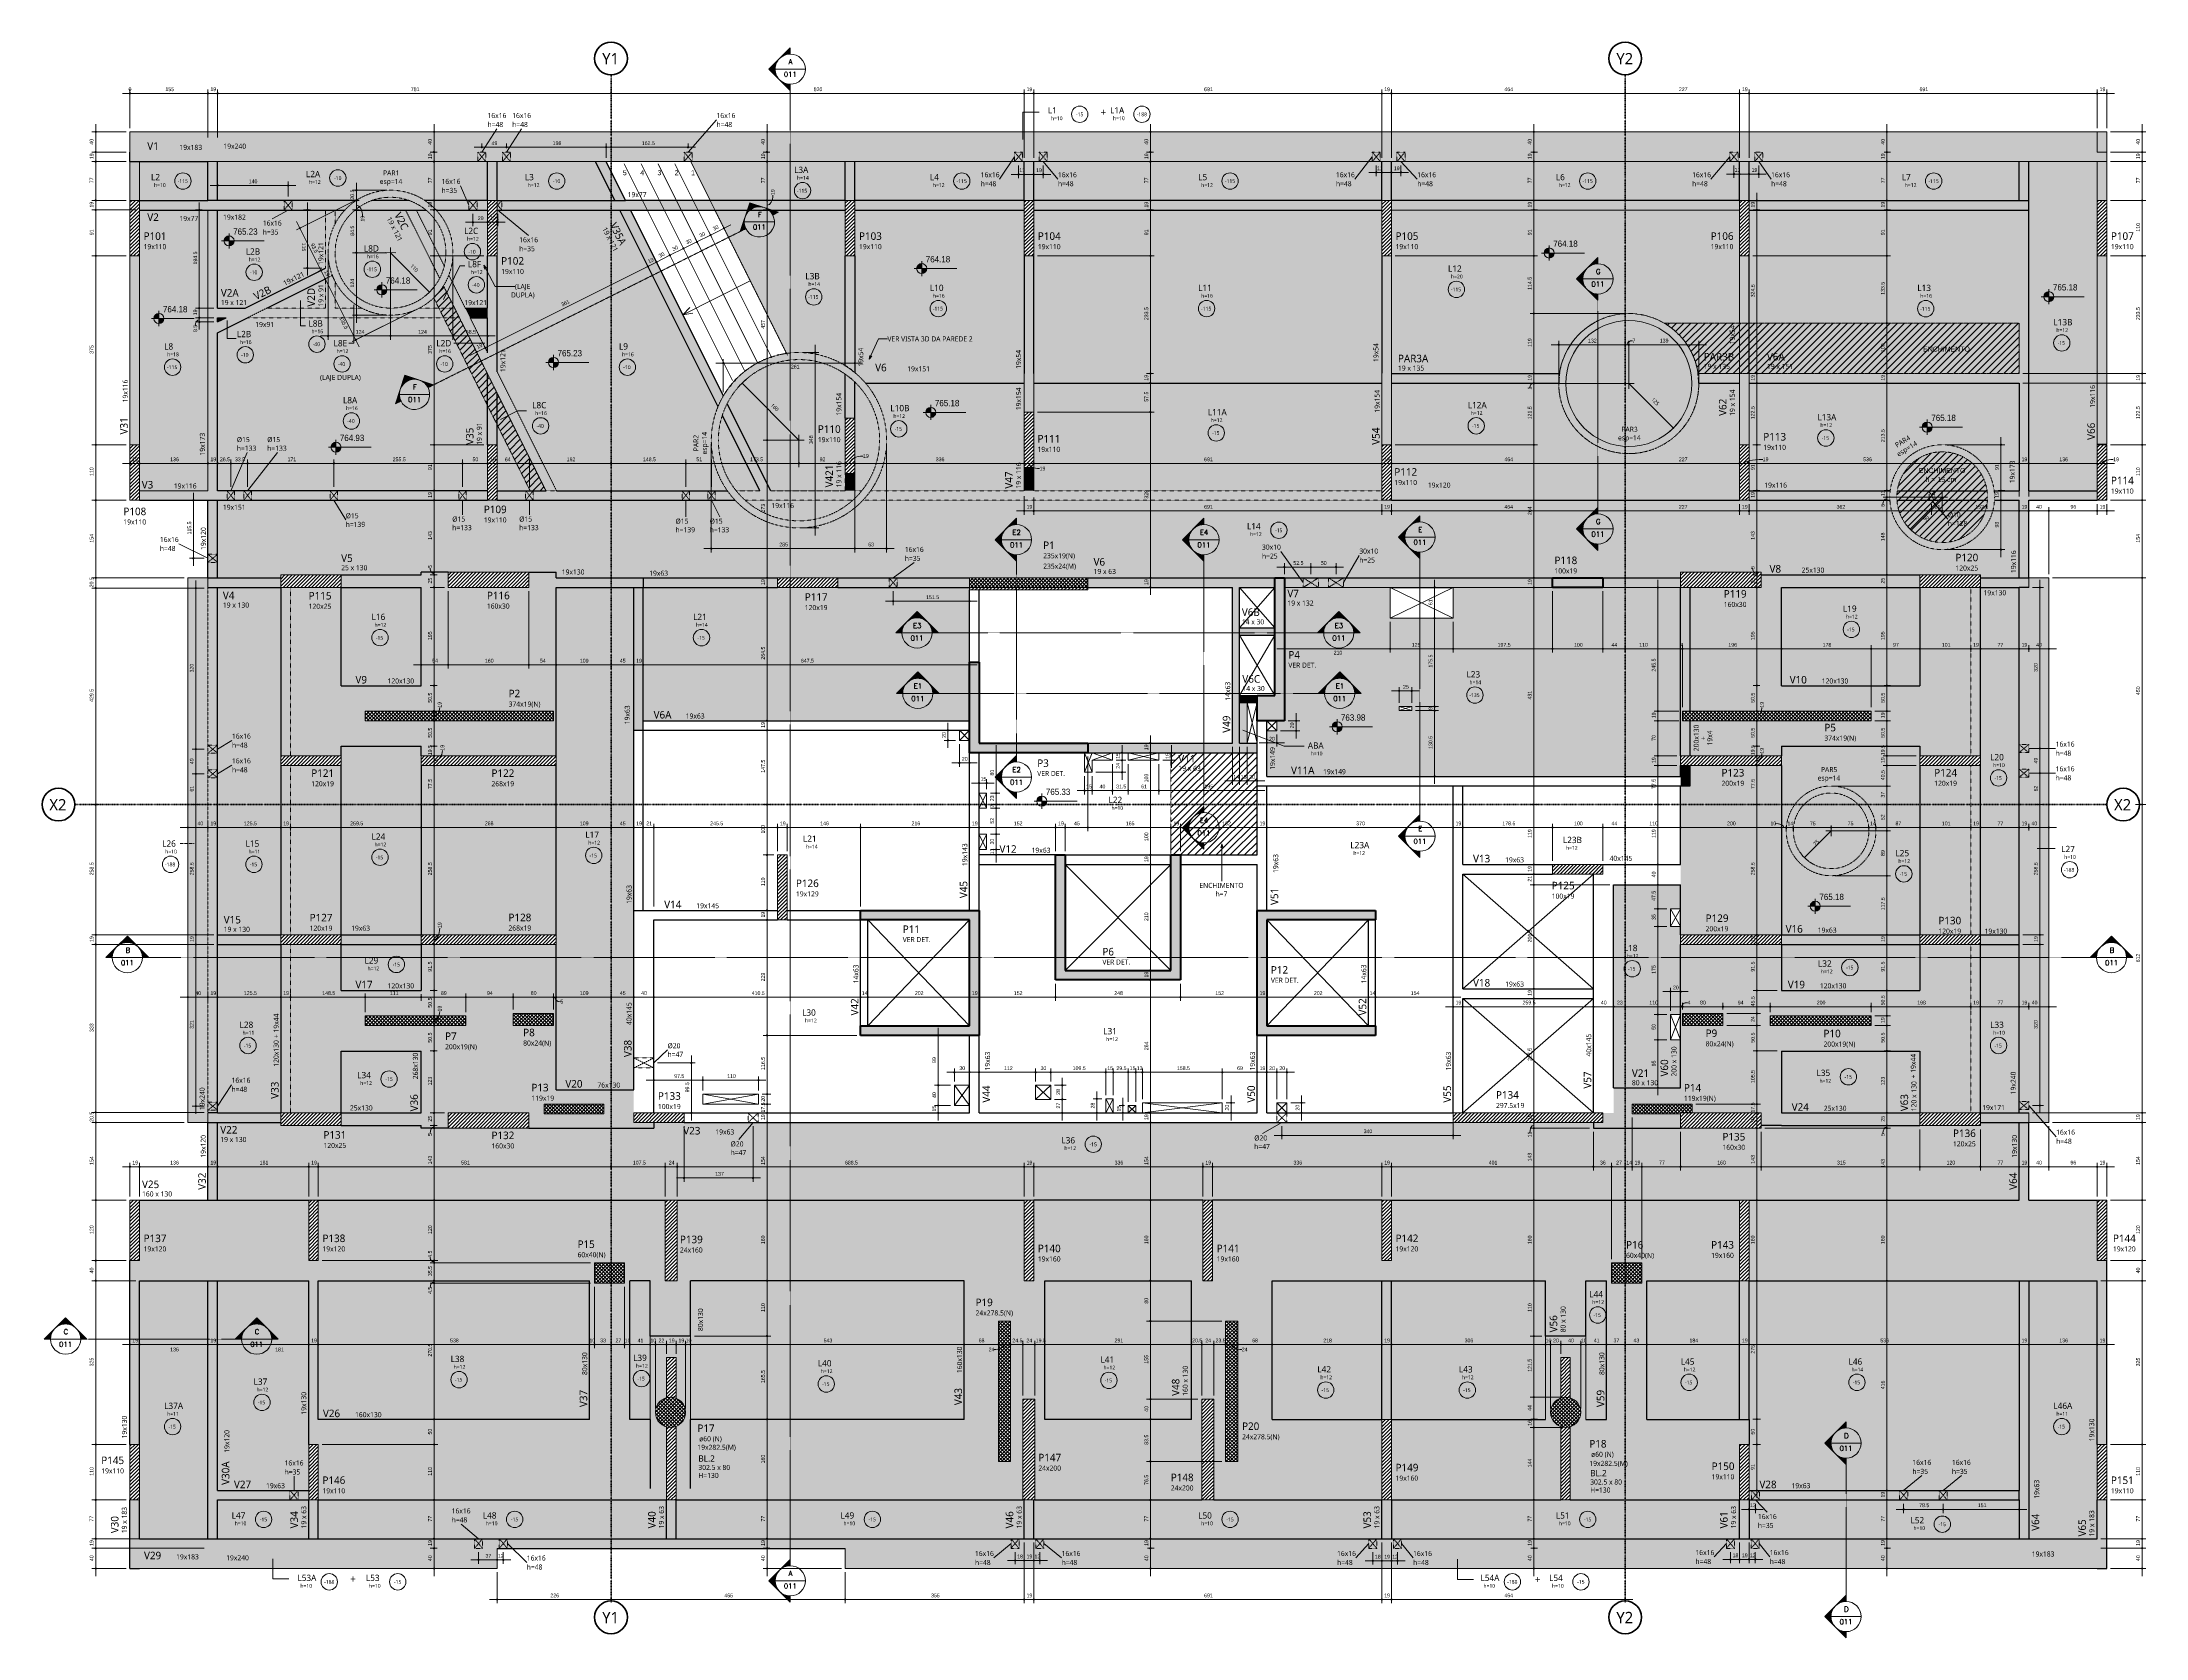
# Model space of a CAD drawing. Header units: centimetres. Extents: x -2136 to 34701, y -1430 to 84208.
# Drawn here: x -2136 to 2040, y -1430 to 1737 of the extents above.
import ezdxf

# ---------------------------------------------------------------- set-up
doc = ezdxf.new("R2010")
doc.units = ezdxf.units.CM
for name, pattern in [('Aligning Line', [0.635, 0.3175, -0.3175]), ('Centro de 6 mm', [1.32, 0.6, -0.24, 0.24, -0.24]), ('Dash dot', [1.5875, 0.635, -0.47625, 0, -0.47625]), ('Hidden', [0.714375, 0.47625, -0.238125]), ('Hidden 1_5', [0.22, 0.15, -0.07]), ('Projeção', [0.396875, 0.238125, -0.15875]), ('Traço', [0.635, 0.3175, -0.3175])]:
    doc.linetypes.add(name, pattern=pattern)
for name, color, linetype, lineweight in [('A-ANNO-DIMS', 7, 'Continuous', 9), ('A-ANNO-DIMS-50', 7, 'Continuous', 9), ('A-DETL', 7, 'Continuous', 18), ('A-DETL-GENF', 7, 'Continuous', 18), ('A-DETL-THIN', 7, 'Continuous', 18), ('A-FLOR', 7, 'Continuous', 18), ('A-FLOR-IDEN', 7, 'Continuous', 9), ('A-GENM', 7, 'Continuous', 18), ('A-GENM-HDLN', 7, 'Traço', 18), ('A-GENM-IDEN', 7, 'Continuous', 9), ('A-WALL', 7, 'Continuous', 25), ('G-ANNO-DIMS', 7, 'Continuous', 9), ('G-ANNO-SYMB', 7, 'Continuous', 9), ('G-ANNO-TEXT', 7, 'Continuous', 9), ('S-BEAM', 7, 'Continuous', 18), ('S-BEAM-IDEN', 7, 'Continuous', 9), ('S-COLS', 7, 'Continuous', 18), ('S-COLS-IDEN', 7, 'Continuous', 9), ('S-FNDN', 7, 'Continuous', 25), ('S-FNDN-IDEN', 7, 'Continuous', 9), ('S-GRID', 7, 'Continuous', 9), ('S-GRID-IDEN', 7, 'Continuous', 9), ('S-STRS-MBND', 7, 'Projeção', 18)]:
    doc.layers.add(name, color=color, linetype=linetype, lineweight=lineweight)
doc.styles.add('Fira Sans', font='FiraSans-Regular.ttf', dxfattribs={"width": 0.95, "height": 12.5})
doc.styles.add('Fira Sans_1', font='FiraSans-Regular.ttf', dxfattribs={"height": 10})
doc.styles.add('Fira Sans_2', font='FiraSans-Regular.ttf', dxfattribs={"width": 0.9, "height": 7.5})
doc.styles.add('Fira Sans_3', font='FiraSans-Regular.ttf', dxfattribs={"height": 7.5})
doc.styles.add('Gadugi', font='gadugi.ttf', dxfattribs={"height": 15})
doc.styles.add('Gadugi_1', font='gadugi.ttf', dxfattribs={"height": 10})
doc.styles.add('Gadugi_2', font='gadugi.ttf', dxfattribs={"height": 0.2})
doc.styles.add('Gadugi_3', font='gadugi.ttf', dxfattribs={"height": 7.5})
doc.styles.add('Gadugi_4', font='gadugi.ttf', dxfattribs={"height": 12.5})
doc.styles.add('Gadugi_5', font='gadugi.ttf', dxfattribs={"height": 22.5})
doc.styles.add('RomanD', font='romand__.ttf', dxfattribs={"height": 10})
doc.dimstyles.new('PED_GADUGI_1_5mm', dxfattribs={"dimscale": 30.48, "dimtxt": 7.778718, "dimasz": 0.016404, "dimexe": 0.393701, "dimexo": 0, "dimgap": 0.19685, "dimtad": 1, "dimjust": 3, "dimdec": 1, "dimrnd": 0.5, "dimdsep": 46, "dimtxsty": 'Gadugi_3', "dimblk1": 'OPEN30', "dimblk2": 'OPEN30', "dimsah": 1, "dimcen": 0.09, "dimazin": 0, "dimtfac": 1, "dimtdec": 4, "dimtix": 1, "dimtmove": 0, "dimatfit": 2, "dimfxl": 1, "dimtvp": 1, "dimtolj": 1, "dimtzin": 0, "dimarcsym": 2})
doc.dimstyles.new('PED_GADUGI_1_5mm_1', dxfattribs={"dimscale": 30.48, "dimtxt": 7.778718, "dimasz": 0.016404, "dimexe": 0.393701, "dimexo": 0, "dimgap": 0.19685, "dimtad": 1, "dimjust": 3, "dimdec": 1, "dimrnd": 0.5, "dimdsep": 46, "dimtxsty": 'Gadugi_3', "dimblk1": 'OPEN30', "dimblk2": 'OPEN30', "dimsah": 1, "dimcen": 0.09, "dimazin": 0, "dimtfac": 1, "dimtdec": 4, "dimtix": 1, "dimtmove": 0, "dimatfit": 2, "dimfxl": 1, "dimtvp": 1, "dimtolj": 1, "dimtzin": 0, "dimarcsym": 2})
doc.dimstyles.new('PED_R80_1_5mm_ACIMA_As_DIR__R00', dxfattribs={"dimscale": 30.48, "dimtxt": 10.229846, "dimasz": 0.328084, "dimexe": 0.246063, "dimexo": 0.246063, "dimgap": 0.049213, "dimtad": 1, "dimdec": 1, "dimrnd": 0.5, "dimdsep": 46, "dimtxsty": 'Fira Sans_3', "dimblk1": 'DOTSMALL', "dimblk2": 'DOTSMALL', "dimsah": 1, "dimcen": 0.09, "dimdle": 0.492126, "dimazin": 0, "dimtfac": 1, "dimtdec": 4, "dimtix": 1, "dimtmove": 0, "dimatfit": 3, "dimfxl": 1, "dimtvp": 1, "dimtolj": 1, "dimtzin": 0, "dimarcsym": 2})
doc.dimstyles.new('PED_R80_1_5mm_ACIMA_As_DIR__R00_1', dxfattribs={"dimscale": 30.48, "dimtxt": 10.229846, "dimasz": 0.328084, "dimexe": 0.246063, "dimexo": 0.246063, "dimgap": 0.049213, "dimtad": 1, "dimdec": 1, "dimrnd": 0.5, "dimdsep": 46, "dimtxsty": 'Fira Sans_3', "dimblk1": 'DOTSMALL', "dimblk2": 'DOTSMALL', "dimsah": 1, "dimcen": 0.09, "dimdle": 0.492126, "dimazin": 0, "dimtfac": 1, "dimtdec": 4, "dimtix": 1, "dimtmove": 1, "dimatfit": 3, "dimfxl": 1, "dimtvp": 1, "dimtolj": 1, "dimtzin": 0, "dimarcsym": 2})
doc.dimstyles.new('PED_R80_1_5mm_ACIMA_As_DIR__R00_2', dxfattribs={"dimscale": 30.48, "dimtxt": 10.229846, "dimasz": 0.328084, "dimexe": 0.246063, "dimexo": 0.246063, "dimgap": 0.049213, "dimtad": 1, "dimdec": 1, "dimrnd": 0.5, "dimdsep": 46, "dimtxsty": 'Fira Sans_3', "dimblk1": 'DOTSMALL', "dimblk2": 'DOTSMALL', "dimsah": 1, "dimcen": 0.09, "dimdle": 0.492126, "dimazin": 0, "dimtfac": 1, "dimtdec": 4, "dimtix": 1, "dimtmove": 2, "dimatfit": 3, "dimfxl": 1, "dimtvp": 1, "dimtolj": 1, "dimtzin": 0, "dimarcsym": 2})
doc.dimstyles.new('PED_R80_1_5mm_ACIMA_As_ESQ__R00', dxfattribs={"dimscale": 30.48, "dimtxt": 10.229846, "dimasz": 0.328084, "dimexe": 0.246063, "dimexo": 0.246063, "dimgap": 0.049213, "dimtad": 1, "dimdec": 1, "dimrnd": 0.5, "dimdsep": 46, "dimtxsty": 'Fira Sans_2', "dimblk1": 'DOTSMALL', "dimblk2": 'DOTSMALL', "dimsah": 1, "dimcen": 0.09, "dimdle": 0.492126, "dimazin": 0, "dimtfac": 1, "dimtdec": 4, "dimtix": 1, "dimtmove": 0, "dimatfit": 3, "dimfxl": 1, "dimtvp": 1, "dimtolj": 1, "dimtzin": 0, "dimarcsym": 2})
doc.dimstyles.new('PED_R80_1_5mm_ACIMA_As_ESQ__R00_1', dxfattribs={"dimscale": 30.48, "dimtxt": 10.229846, "dimasz": 0.328084, "dimexe": 0.246063, "dimexo": 0.246063, "dimgap": 0.049213, "dimtad": 1, "dimdec": 1, "dimrnd": 0.5, "dimdsep": 46, "dimtxsty": 'Fira Sans_2', "dimblk1": 'DOTSMALL', "dimblk2": 'DOTSMALL', "dimsah": 1, "dimcen": 0.09, "dimdle": 0.492126, "dimazin": 0, "dimtfac": 1, "dimtdec": 4, "dimtix": 1, "dimtmove": 1, "dimatfit": 3, "dimfxl": 1, "dimtvp": 1, "dimtolj": 1, "dimtzin": 0, "dimarcsym": 2})
doc.dimstyles.new('PED_R80_1_5mm_ACIMA_As_ESQ__R00_2', dxfattribs={"dimscale": 30.48, "dimtxt": 10.229846, "dimasz": 0.328084, "dimexe": 0.246063, "dimexo": 0.246063, "dimgap": 0.049213, "dimtad": 1, "dimdec": 1, "dimrnd": 0.5, "dimdsep": 46, "dimtxsty": 'Fira Sans_2', "dimblk1": 'DOTSMALL', "dimblk2": 'DOTSMALL', "dimsah": 1, "dimcen": 0.09, "dimdle": 0.492126, "dimazin": 0, "dimtfac": 1, "dimtdec": 4, "dimtix": 1, "dimtmove": 2, "dimatfit": 3, "dimfxl": 1, "dimtvp": 1, "dimtolj": 1, "dimtzin": 0, "dimarcsym": 2})
doc.dimstyles.new('PED_R80_1_5mm_ACIMA_As_ESQ__R00_3', dxfattribs={"dimscale": 30.48, "dimtxt": 10.229846, "dimasz": 0.328084, "dimexe": 0.246063, "dimexo": 0.246063, "dimgap": 0.049213, "dimtad": 1, "dimdec": 1, "dimrnd": 0.5, "dimdsep": 46, "dimtxsty": 'Fira Sans_2', "dimblk1": 'DOTSMALL', "dimblk2": 'DOTSMALL', "dimsah": 1, "dimcen": 0.09, "dimdle": 0.492126, "dimazin": 0, "dimtfac": 1, "dimtdec": 4, "dimtix": 1, "dimtmove": 0, "dimatfit": 3, "dimfxl": 1, "dimtvp": 1, "dimtolj": 1, "dimtzin": 0, "dimarcsym": 2})
doc.dimstyles.new('PED_R80_1_5mm_ACIMA_As_ESQ__R00_4', dxfattribs={"dimscale": 30.48, "dimtxt": 10.229846, "dimasz": 0.328084, "dimexe": 0.246063, "dimexo": 0.246063, "dimgap": 0.049213, "dimtad": 1, "dimdec": 1, "dimrnd": 0.5, "dimdsep": 46, "dimtxsty": 'Fira Sans_2', "dimblk1": 'DOTSMALL', "dimblk2": 'DOTSMALL', "dimsah": 1, "dimcen": 0.09, "dimdle": 0.492126, "dimazin": 0, "dimtfac": 1, "dimtdec": 4, "dimtix": 1, "dimtmove": 0, "dimatfit": 3, "dimfxl": 1, "dimtvp": 1, "dimtolj": 1, "dimtzin": 0, "dimarcsym": 2})
pattern_1 = [(45, (0, 0), (-3.535534, 3.535534), [])]
pattern_2 = [(45, (0, 0), (-3.535534, 3.535534), []), (135, (0, 0), (-3.535534, -3.535534), [])]
pattern_3 = [(45, (0, 0), (-7.07107, 7.07107), [])]

msp = doc.modelspace()

# ---------------------------------------------------------------- texts
at = {"layer": 'A-FLOR-IDEN', "attachment_point": 1}
for s, insert, char_height, width, style in [('L1', (-139.43, 1607.83), 12.5, 21.6456, 'Gadugi_4'), ('h=10', (-133.53, 1589.54), 7.5, 29.6624, 'Gadugi_3'), ('-15', (-83.6, 1597.34), 7.5, 18.8397, 'Gadugi_3'), ('L1A', (-15.98, 1607.83), 12.5, 35.2742, 'Gadugi_4'), ('h=10', (-10.09, 1589.54), 7.5, 29.6624, 'Gadugi_3'), ('-188', (37.04, 1597.34), 7.5, 25.654, 'Gadugi_3'), ('L2', (-1919.57, 1475.34), 12.5, 21.6456, 'Gadugi_4'), ('-115', (-1866.54, 1464.85), 7.5, 25.654, 'Gadugi_3'), ('L2A', (-1612.03, 1481.4), 12.5, 35.2742, 'Gadugi_4'), ('h=12', (-1606.13, 1463.11), 7.5, 29.6624, 'Gadugi_3'), ('-10', (-1556.2, 1470.91), 7.5, 18.8397, 'Gadugi_3'), ('L3', (-1177.6, 1475.34), 12.5, 21.6456, 'Gadugi_4'), ('-10', (-1121.78, 1464.85), 7.5, 18.8397, 'Gadugi_3'), ('L3A', (-643.11, 1489.67), 12.5, 35.2742, 'Gadugi_4'), ('h=14', (-637.22, 1471.38), 7.5, 29.6624, 'Gadugi_3'), ('L4', (-373.52, 1475.34), 12.5, 21.6456, 'Gadugi_4'), ('-115', (-320.5, 1464.85), 7.5, 25.654, 'Gadugi_3'), ('L5', (158.98, 1475.34), 12.5, 21.6456, 'Gadugi_4'), ('-115', (212, 1464.85), 7.5, 25.654, 'Gadugi_3'), ('L6', (868.98, 1475.34), 12.5, 21.6456, 'Gadugi_4'), ('-115', (922, 1464.85), 7.5, 25.654, 'Gadugi_3'), ('L7', (1555.63, 1475.34), 12.5, 21.6456, 'Gadugi_4'), ('-115', (1608.66, 1464.85), 7.5, 25.654, 'Gadugi_3'), ('h=10', (-1913.67, 1457.05), 7.5, 29.6624, 'Gadugi_3'), ('h=12', (-1171.71, 1457.05), 7.5, 29.6624, 'Gadugi_3'), ('-115', (-637.43, 1445.81), 7.5, 25.654, 'Gadugi_3'), ('h=12', (-367.63, 1457.05), 7.5, 29.6624, 'Gadugi_3'), ('h=12', (164.87, 1457.05), 7.5, 29.6624, 'Gadugi_3'), ('h=12', (874.87, 1457.05), 7.5, 29.6624, 'Gadugi_3'), ('h=12', (1561.52, 1457.05), 7.5, 29.6624, 'Gadugi_3'), ('L2C', (-1298.25, 1368.54), 12.5, 34.8734, 'Gadugi_4'), ('h=12', (-1292.36, 1350.26), 7.5, 29.6624, 'Gadugi_3'), ('L2B', (-1731.54, 1327.59), 12.5, 33.6709, 'Gadugi_4'), ('h=12', (-1725.65, 1309.3), 7.5, 29.6624, 'Gadugi_3'), ('L8D', (-1497.02, 1333.65), 12.5, 36.4768, 'Gadugi_4'), ('h=16', (-1491.13, 1315.36), 7.5, 29.6624, 'Gadugi_3'), ('-10', (-1289.77, 1324.69), 7.5, 18.8397, 'Gadugi_3'), ('L8F', (-1290.54, 1302.67), 12.5, 32.0675, 'Gadugi_4'), ('-10', (-1723.06, 1283.74), 7.5, 18.8397, 'Gadugi_3'), ('-115', (-1491.34, 1289.79), 7.5, 25.654, 'Gadugi_3'), ('h=12', (-1284.64, 1284.39), 7.5, 29.6624, 'Gadugi_3'), ('-40', (-1282.05, 1258.82), 7.5, 18.8397, 'Gadugi_3'), ('L3B', (-620.75, 1278.73), 12.5, 33.6709, 'Gadugi_4'), ('h=14', (-614.85, 1260.44), 7.5, 29.6624, 'Gadugi_3'), ('L10', (-373.52, 1255.59), 12.5, 33.27, 'Gadugi_4'), ('L11', (158.98, 1255.59), 12.5, 33.27, 'Gadugi_4'), ('L12', (654.89, 1293.67), 12.5, 33.27, 'Gadugi_4'), ('h=20', (660.79, 1275.38), 7.5, 29.6624, 'Gadugi_3'), ('L13', (1586.4, 1255.42), 12.5, 33.27, 'Gadugi_4'), ('-115', (-615.06, 1234.88), 7.5, 25.654, 'Gadugi_3'), ('-115', (-367.84, 1211.74), 7.5, 25.654, 'Gadugi_3'), ('h=16', (-367.63, 1237.3), 7.5, 29.6624, 'Gadugi_3'), ('-115', (164.66, 1211.74), 7.5, 25.654, 'Gadugi_3'), ('h=16', (164.87, 1237.3), 7.5, 29.6624, 'Gadugi_3'), ('-115', (660.58, 1249.81), 7.5, 25.654, 'Gadugi_3'), ('-115', (1592.09, 1211.56), 7.5, 25.654, 'Gadugi_3'), ('h=16', (1592.3, 1237.13), 7.5, 29.6624, 'Gadugi_3'), ('L8B', (-1607.07, 1184.94), 12.5, 33.6709, 'Gadugi_4'), ('L13B', (1856.48, 1187.34), 12.5, 45.2953, 'Gadugi_4'), ('h=12', (1862.37, 1169.05), 7.5, 29.6624, 'Gadugi_3'), ('L8', (-1893.52, 1139.34), 12.5, 21.6456, 'Gadugi_4'), ('L2B', (-1749.2, 1163.86), 12.5, 33.6709, 'Gadugi_4'), ('h=16', (-1743.31, 1145.57), 7.5, 29.6624, 'Gadugi_3'), ('h=16', (-1601.18, 1166.65), 7.5, 29.6624, 'Gadugi_3'), ('-40', (-1598.59, 1141.09), 7.5, 18.8397, 'Gadugi_3'), ('L8E', (-1557.16, 1145.66), 12.5, 32.4683, 'Gadugi_4'), ('h=12', (-1551.27, 1127.37), 7.5, 29.6624, 'Gadugi_3'), ('L2D', (-1353.32, 1145.66), 12.5, 36.4768, 'Gadugi_4'), ('h=16', (-1347.43, 1127.37), 7.5, 29.6624, 'Gadugi_3'), ('L9', (-990.69, 1139.34), 12.5, 21.6456, 'Gadugi_4'), ('-15', (1864.96, 1143.49), 7.5, 18.8397, 'Gadugi_3'), ('-115', (-1887.84, 1095.49), 7.5, 25.654, 'Gadugi_3'), ('h=18', (-1887.63, 1121.05), 7.5, 29.6624, 'Gadugi_3'), ('-10', (-1740.72, 1120), 7.5, 18.8397, 'Gadugi_3'), ('-40', (-1548.68, 1101.81), 7.5, 18.8397, 'Gadugi_3'), ('-10', (-1344.84, 1101.81), 7.5, 18.8397, 'Gadugi_3'), ('h=16', (-984.79, 1121.05), 7.5, 29.6624, 'Gadugi_3'), ('-10', (-982.2, 1095.49), 7.5, 18.8397, 'Gadugi_3'), ('L8A', (-1538.52, 1032.48), 12.5, 35.2742, 'Gadugi_4'), ('h=16', (-1532.63, 1014.2), 7.5, 29.6624, 'Gadugi_3'), ('L8C', (-1163.03, 1022.8), 12.5, 34.8734, 'Gadugi_4'), ('h=16', (-1157.13, 1004.51), 7.5, 29.6624, 'Gadugi_3'), ('L10B', (-452.02, 1016.94), 12.5, 45.2953, 'Gadugi_4'), ('L11A', (178.09, 1008.87), 12.5, 46.8987, 'Gadugi_4'), ('L12A', (694.1, 1022.9), 12.5, 46.8987, 'Gadugi_4'), ('h=12', (700, 1004.61), 7.5, 29.6624, 'Gadugi_3'), ('-40', (-1530.04, 988.63), 7.5, 18.8397, 'Gadugi_3'), ('-40', (-1154.54, 978.95), 7.5, 18.8397, 'Gadugi_3'), ('h=12', (-446.12, 998.66), 7.5, 29.6624, 'Gadugi_3'), ('-15', (-443.53, 973.09), 7.5, 18.8397, 'Gadugi_3'), ('h=12', (183.99, 990.58), 7.5, 29.6624, 'Gadugi_3'), ('-15', (186.58, 965.02), 7.5, 18.8397, 'Gadugi_3'), ('-15', (702.59, 979.05), 7.5, 18.8397, 'Gadugi_3'), ('L13A', (1388.12, 998.76), 12.5, 46.8987, 'Gadugi_4'), ('h=12', (1394.02, 980.47), 7.5, 29.6624, 'Gadugi_3'), ('-15', (1396.61, 954.91), 7.5, 18.8397, 'Gadugi_3'), ('L14', (255.83, 782.37), 12.5, 33.27, 'Gadugi_4'), ('h=12', (261.72, 764.08), 7.5, 29.6624, 'Gadugi_3'), ('-15', (311.65, 771.89), 7.5, 18.8397, 'Gadugi_3'), ('L16', (-1481.77, 602.53), 12.5, 33.27, 'Gadugi_4'), ('h=12', (-1475.88, 584.24), 7.5, 29.6624, 'Gadugi_3'), ('L21', (-843.62, 602.51), 12.5, 33.27, 'Gadugi_4'), ('h=14', (-837.73, 584.22), 7.5, 29.6624, 'Gadugi_3'), ('L19', (1438.81, 618.84), 12.5, 33.27, 'Gadugi_4'), ('h=12', (1444.7, 600.55), 7.5, 29.6624, 'Gadugi_3'), ('-15', (-1473.29, 558.68), 7.5, 18.8397, 'Gadugi_3'), ('-15', (-835.14, 558.65), 7.5, 18.8397, 'Gadugi_3'), ('-15', (1447.29, 574.98), 7.5, 18.8397, 'Gadugi_3'), ('L23', (691.53, 488.52), 12.5, 33.27, 'Gadugi_4'), ('h=14', (697.43, 470.23), 7.5, 29.6624, 'Gadugi_3'), ('-135', (697.22, 444.67), 7.5, 25.654, 'Gadugi_3'), ('ABA', (376.59, 347.21), 12.5, 39.2827, 'Gadugi_4'), ('h=10', (382.49, 328.92), 7.5, 29.6624, 'Gadugi_3'), ('L20', (1730.98, 324.09), 12.5, 33.27, 'Gadugi_4'), ('h=10', (1736.87, 305.8), 7.5, 29.6624, 'Gadugi_3'), ('-15', (1739.46, 280.24), 7.5, 18.8397, 'Gadugi_3'), ('L22', (-19.02, 239.34), 12.5, 33.27, 'Gadugi_4'), ('h=10', (-13.13, 221.05), 7.5, 29.6624, 'Gadugi_3'), ('L17', (-1057.52, 170.34), 12.5, 33.27, 'Gadugi_4'), ('L26', (-1897.41, 152.63), 12.5, 33.27, 'Gadugi_4'), ('h=10', (-1891.52, 134.35), 7.5, 29.6624, 'Gadugi_3'), ('L15', (-1731.96, 152.63), 12.5, 33.27, 'Gadugi_4'), ('h=11', (-1726.07, 134.35), 7.5, 29.6624, 'Gadugi_3'), ('L24', (-1481.77, 166.59), 12.5, 33.27, 'Gadugi_4'), ('h=12', (-1475.88, 148.3), 7.5, 29.6624, 'Gadugi_3'), ('h=12', (-1051.63, 152.05), 7.5, 29.6624, 'Gadugi_3'), ('-15', (-1049.04, 126.49), 7.5, 18.8397, 'Gadugi_3'), ('L21', (-625.55, 162.41), 12.5, 33.27, 'Gadugi_4'), ('h=14', (-619.66, 144.12), 7.5, 29.6624, 'Gadugi_3'), ('L23A', (460.98, 149.67), 12.5, 46.8987, 'Gadugi_4'), ('h=12', (466.87, 131.38), 7.5, 29.6624, 'Gadugi_3'), ('L23B', (882.91, 159.85), 12.5, 45.2953, 'Gadugi_4'), ('h=12', (888.81, 141.56), 7.5, 29.6624, 'Gadugi_3'), ('L25', (1542.95, 133.75), 12.5, 33.27, 'Gadugi_4'), ('L27', (1872.01, 141.9), 12.5, 33.27, 'Gadugi_4'), ('-188', (-1891.73, 108.78), 7.5, 25.654, 'Gadugi_3'), ('-15', (-1723.48, 108.78), 7.5, 18.8397, 'Gadugi_3'), ('-15', (-1473.29, 122.74), 7.5, 18.8397, 'Gadugi_3'), ('h=12', (1548.84, 115.46), 7.5, 29.6624, 'Gadugi_3'), ('-15', (1551.43, 89.9), 7.5, 18.8397, 'Gadugi_3'), ('-188', (1877.69, 98.04), 7.5, 25.654, 'Gadugi_3'), ('h=10', (1877.9, 123.61), 7.5, 29.6624, 'Gadugi_3'), ('L29', (-1495.77, -79.41), 12.5, 33.27, 'Gadugi_4'), ('L18', (1003.79, -54.56), 12.5, 33.27, 'Gadugi_4'), ('h=12', (1009.69, -72.84), 7.5, 29.6624, 'Gadugi_3'), ('h=12', (-1489.88, -97.7), 7.5, 29.6624, 'Gadugi_3'), ('-15', (-1439.95, -89.9), 7.5, 18.8397, 'Gadugi_3'), ('-15', (1012.28, -98.41), 7.5, 18.8397, 'Gadugi_3'), ('L32', (1389.2, -85.41), 12.5, 33.27, 'Gadugi_4'), ('h=12', (1395.09, -103.7), 7.5, 29.6624, 'Gadugi_3'), ('-15', (1445.03, -95.9), 7.5, 18.8397, 'Gadugi_3'), ('L28', (-1743.77, -206.91), 12.5, 33.27, 'Gadugi_4'), ('L30', (-627.27, -182.66), 12.5, 33.27, 'Gadugi_4'), ('h=12', (-621.38, -200.95), 7.5, 29.6624, 'Gadugi_3'), ('L33', (1730.98, -206.91), 12.5, 33.27, 'Gadugi_4'), ('h=11', (-1737.88, -225.2), 7.5, 29.6624, 'Gadugi_3'), ('L31', (-29.51, -219.69), 12.5, 33.27, 'Gadugi_4'), ('h=12', (-23.61, -237.97), 7.5, 29.6624, 'Gadugi_3'), ('h=10', (1736.87, -225.2), 7.5, 29.6624, 'Gadugi_3'), ('-15', (-1735.29, -250.76), 7.5, 18.8397, 'Gadugi_3'), ('-15', (1739.46, -250.76), 7.5, 18.8397, 'Gadugi_3'), ('L34', (-1510.28, -306.76), 12.5, 33.27, 'Gadugi_4'), ('h=12', (-1504.39, -325.05), 7.5, 29.6624, 'Gadugi_3'), ('-15', (-1454.46, -317.25), 7.5, 18.8397, 'Gadugi_3'), ('L35', (1386.3, -302.35), 12.5, 33.27, 'Gadugi_4'), ('h=12', (1392.2, -320.64), 7.5, 29.6624, 'Gadugi_3'), ('-15', (1442.13, -312.84), 7.5, 18.8397, 'Gadugi_3'), ('L36', (-112.58, -436.21), 12.5, 33.27, 'Gadugi_4'), ('h=12', (-106.68, -454.5), 7.5, 29.6624, 'Gadugi_3'), ('-15', (-56.75, -446.69), 7.5, 18.8397, 'Gadugi_3'), ('L44', (935.28, -741.69), 12.5, 33.27, 'Gadugi_4'), ('h=12', (941.18, -759.98), 7.5, 29.6624, 'Gadugi_3'), ('-15', (943.77, -785.54), 7.5, 18.8397, 'Gadugi_3'), ('L38', (-1324.83, -870.04), 12.5, 33.27, 'Gadugi_4'), ('L39', (-962.7, -867.88), 12.5, 33.27, 'Gadugi_4'), ('L41', (-35, -871.45), 12.5, 33.27, 'Gadugi_4'), ('L45', (1116.84, -875.38), 12.5, 33.27, 'Gadugi_4'), ('L46', (1449.88, -875.38), 12.5, 33.27, 'Gadugi_4'), ('L37', (-1716.02, -915.16), 12.5, 33.27, 'Gadugi_4'), ('h=12', (-1318.94, -888.33), 7.5, 29.6624, 'Gadugi_3'), ('-15', (-1316.35, -913.89), 7.5, 18.8397, 'Gadugi_3'), ('h=12', (-956.8, -886.17), 7.5, 29.6624, 'Gadugi_3'), ('-15', (-954.21, -911.74), 7.5, 18.8397, 'Gadugi_3'), ('L40', (-596.02, -878.69), 12.5, 33.27, 'Gadugi_4'), ('h=12', (-590.13, -896.98), 7.5, 29.6624, 'Gadugi_3'), ('h=12', (-29.11, -889.74), 7.5, 29.6624, 'Gadugi_3'), ('-15', (-26.52, -915.31), 7.5, 18.8397, 'Gadugi_3'), ('L42', (395.48, -890.72), 12.5, 33.27, 'Gadugi_4'), ('h=12', (401.37, -909.01), 7.5, 29.6624, 'Gadugi_3'), ('L43', (676.48, -890.72), 12.5, 33.27, 'Gadugi_4'), ('h=12', (682.37, -909.01), 7.5, 29.6624, 'Gadugi_3'), ('h=12', (1122.73, -893.66), 7.5, 29.6624, 'Gadugi_3'), ('h=14', (1455.78, -893.66), 7.5, 29.6624, 'Gadugi_3'), ('h=12', (-1710.13, -933.45), 7.5, 29.6624, 'Gadugi_3'), ('-15', (-1707.54, -959.01), 7.5, 18.8397, 'Gadugi_3'), ('-15', (-587.54, -922.55), 7.5, 18.8397, 'Gadugi_3'), ('-15', (403.96, -934.58), 7.5, 18.8397, 'Gadugi_3'), ('-15', (684.96, -934.58), 7.5, 18.8397, 'Gadugi_3'), ('-15', (1125.32, -919.23), 7.5, 18.8397, 'Gadugi_3'), ('-15', (1458.37, -919.23), 7.5, 18.8397, 'Gadugi_3'), ('L37A', (-1893.52, -963.16), 12.5, 46.8987, 'Gadugi_4'), ('h=11', (-1887.63, -981.45), 7.5, 29.6624, 'Gadugi_3'), ('L46A', (1856.48, -963.16), 12.5, 46.8987, 'Gadugi_4'), ('h=11', (1862.37, -981.45), 7.5, 29.6624, 'Gadugi_3'), ('-15', (-1885.04, -1007.01), 7.5, 18.8397, 'Gadugi_3'), ('-15', (1864.96, -1007.01), 7.5, 18.8397, 'Gadugi_3'), ('L47', (-1759.46, -1180.66), 12.5, 33.27, 'Gadugi_4'), ('h=10', (-1753.56, -1198.95), 7.5, 29.6624, 'Gadugi_3'), ('-15', (-1703.63, -1191.15), 7.5, 18.8397, 'Gadugi_3'), ('L48', (-1261.02, -1180.66), 12.5, 33.27, 'Gadugi_4'), ('h=10', (-1255.13, -1198.95), 7.5, 29.6624, 'Gadugi_3'), ('-15', (-1205.2, -1191.15), 7.5, 18.8397, 'Gadugi_3'), ('L49', (-551.02, -1180.66), 12.5, 33.27, 'Gadugi_4'), ('h=10', (-545.13, -1198.95), 7.5, 29.6624, 'Gadugi_3'), ('-15', (-495.2, -1191.15), 7.5, 18.8397, 'Gadugi_3'), ('L50', (158.98, -1180.66), 12.5, 33.27, 'Gadugi_4'), ('h=10', (164.87, -1198.95), 7.5, 29.6624, 'Gadugi_3'), ('-15', (214.8, -1191.15), 7.5, 18.8397, 'Gadugi_3'), ('L51', (868.98, -1180.66), 12.5, 33.27, 'Gadugi_4'), ('h=10', (874.87, -1198.95), 7.5, 29.6624, 'Gadugi_3'), ('-15', (924.8, -1191.15), 7.5, 18.8397, 'Gadugi_3'), ('L52', (1572.83, -1190.24), 12.5, 33.27, 'Gadugi_4'), ('h=10', (1578.72, -1208.52), 7.5, 29.6624, 'Gadugi_3'), ('-15', (1628.65, -1200.72), 7.5, 18.8397, 'Gadugi_3'), ('L53A', (-1628.98, -1304.59), 12.5, 46.8987, 'Gadugi_4'), ('h=10', (-1623.09, -1322.88), 7.5, 29.6624, 'Gadugi_3'), ('-188', (-1575.95, -1315.08), 7.5, 25.654, 'Gadugi_3'), ('L53', (-1493.09, -1304.59), 12.5, 33.27, 'Gadugi_4'), ('h=10', (-1487.2, -1322.88), 7.5, 29.6624, 'Gadugi_3'), ('-15', (-1437.26, -1315.08), 7.5, 18.8397, 'Gadugi_3'), ('L54A', (719.33, -1304.59), 12.5, 46.8987, 'Gadugi_4'), ('h=10', (725.23, -1322.88), 7.5, 29.6624, 'Gadugi_3'), ('-188', (772.36, -1315.08), 7.5, 25.654, 'Gadugi_3'), ('L54', (855.45, -1304.59), 12.5, 33.27, 'Gadugi_4'), ('h=10', (861.34, -1322.88), 7.5, 29.6624, 'Gadugi_3'), ('-15', (911.27, -1315.08), 7.5, 18.8397, 'Gadugi_3')]:
    msp.add_mtext(s, dxfattribs=dict(at, insert=insert, char_height=char_height, width=width, style=style))
at = {"layer": 'A-GENM-IDEN', "char_height": 10, "attachment_point": 1, "style": 'Gadugi_1'}
for s, insert, width in [('16x16', (-1251.65, 1596.31), 44.8945), ('16x16', (-1202.65, 1596.31), 44.8945), ('16x16', (-797.06, 1596.31), 44.8945), ('h=48', (-1251.65, 1578.46), 39.6835), ('h=48', (-1202.65, 1578.46), 39.6835), ('h=48', (-797.06, 1578.46), 39.6835), ('16x16', (-1342.9, 1465.55), 44.8945), ('16x16', (-272.77, 1478.74), 44.8945), ('16x16', (-119.37, 1478.74), 44.8945), ('16x16', (432.43, 1478.74), 44.8945), ('16x16', (593.84, 1478.74), 44.8945), ('16x16', (1139.43, 1478.74), 44.8945), ('16x16', (1296.22, 1478.74), 44.8945), ('h=35', (-1342.9, 1447.69), 39.6835), ('h=48', (-272.77, 1460.88), 39.6835), ('h=48', (-119.37, 1460.88), 39.6835), ('h=48', (432.43, 1460.88), 39.6835), ('h=48', (593.84, 1460.88), 39.6835), ('h=48', (1139.43, 1460.88), 39.6835), ('h=48', (1296.22, 1460.88), 39.6835), ('16x16', (-1697.73, 1382.82), 44.8945), ('h=35', (-1697.73, 1364.97), 39.6835), ('16x16', (-1188.78, 1349.69), 44.8945), ('h=35', (-1188.78, 1331.84), 39.6835), ('Ø15', (-1749.26, 953.17), 31.2658), ('h=133', (-1749.26, 936.09), 48.9029), ('Ø15', (-1688.91, 953.17), 31.2658), ('h=133', (-1688.91, 936.09), 48.9029), ('Ø15', (-1533.15, 801.99), 31.2658), ('Ø15', (-1321.67, 795.41), 31.2658), ('Ø15', (-1188.83, 795.41), 31.2658), ('Ø10', (1646.96, 803.78), 31.2658), ('16x16', (-1902.03, 754.99), 44.8945), ('h=139', (-1533.15, 784.91), 48.9029), ('h=133', (-1321.67, 778.34), 48.9029), ('h=133', (-1188.83, 778.34), 48.9029), ('Ø15', (-878.44, 791.23), 31.2658), ('h=139', (-878.44, 774.15), 48.9029), ('Ø15', (-810.63, 791.23), 31.2658), ('h=133', (-810.63, 774.15), 48.9029), ('h=128', (1646.96, 786.71), 48.9029), ('h=48', (-1902.03, 737.14), 39.6835), ('h=35', (-423.3, 717.32), 39.6835), ('16x16', (-423.3, 735.17), 44.8945), ('30x10', (285.59, 739.79), 44.8945), ('h=25', (285.59, 721.93), 39.6835), ('30x10', (478.74, 731.88), 44.8945), ('h=25', (478.74, 714.02), 39.6835), ('h=48', (-1758.94, 346.82), 39.6835), ('16x16', (-1758.94, 364.67), 44.8945), ('16x16', (1860.99, 348.79), 44.8945), ('h=48', (-1758.94, 297.82), 39.6835), ('16x16', (-1758.94, 315.67), 44.8945), ('h=48', (1860.99, 330.93), 39.6835), ('16x16', (1860.99, 299.79), 44.8945), ('h=48', (1860.99, 281.93), 39.6835), ('Ø20', (-894.33, -249.81), 31.2658), ('h=47', (-894.33, -266.88), 39.6835), ('16x16', (-1759.77, -318.35), 44.8945), ('h=48', (-1759.77, -336.21), 39.6835), ('Ø20', (-769.12, -444.63), 31.2658), ('Ø20', (270.27, -432.83), 31.2658), ('h=47', (270.27, -449.91), 39.6835), ('h=48', (1861.97, -439.31), 39.6835), ('16x16', (1861.97, -421.45), 44.8945), ('h=47', (-769.12, -461.71), 39.6835), ('16x16', (-1654.43, -1077.82), 44.8945), ('16x16', (1576.62, -1076.63), 44.8945), ('16x16', (1655.09, -1076.63), 44.8945), ('h=35', (-1654.43, -1095.68), 39.6835), ('h=35', (1576.62, -1094.49), 39.6835), ('h=35', (1655.09, -1094.49), 39.6835), ('h=48', (-1322.83, -1190.72), 39.6835), ('16x16', (-1322.83, -1172.86), 44.8945), ('h=35', (1269.95, -1201.86), 39.6835), ('16x16', (1269.95, -1184), 44.8945), ('h=48', (-1173.74, -1284.34), 39.6835), ('16x16', (-1173.74, -1266.48), 44.8945), ('h=48', (-284.04, -1275.22), 39.6835), ('16x16', (-284.04, -1257.37), 44.8945), ('h=48', (-112.11, -1275.22), 39.6835), ('16x16', (-112.11, -1257.37), 44.8945), ('h=48', (434.68, -1275.22), 39.6835), ('16x16', (434.68, -1257.37), 44.8945), ('h=48', (585.61, -1275.22), 39.6835), ('16x16', (585.61, -1257.37), 44.8945), ('h=48', (1146.02, -1273.39), 39.6835), ('16x16', (1146.02, -1255.53), 44.8945), ('h=48', (1293.47, -1273.39), 39.6835), ('16x16', (1293.47, -1255.53), 44.8945)]:
    msp.add_mtext(s, dxfattribs=dict(at, insert=insert, width=width))
at = {"layer": 'G-ANNO-DIMS', "char_height": 12.5, "attachment_point": 1, "line_spacing_factor": 1.049215, "style": 'Fira Sans'}
for s, insert, width in [('765.23', (-1756.59, 1367.2), 56.6705), ('764.18', (863.75, 1343.2), 56.8751), ('764.18', (-381.79, 1312.26), 56.8751), ('764.18', (-1453.49, 1270.12), 56.8751), ('765.18', (1855.71, 1256.57), 56.2613), ('764.18', (-1895.9, 1213.16), 56.8751), ('765.23', (-1112.64, 1125.92), 56.6705), ('765.18', (-363.62, 1026.88), 56.2613), ('765.18', (1614.21, 997.6), 56.2613), ('764.93', (-1544.79, 957.76), 57.898), ('763.98', (442.3, 402.79), 58.3072), ('765.33', (-143.37, 255.44), 56.6705), ('765.18', (1392.1, 46.82), 56.2613)]:
    msp.add_mtext(s, dxfattribs=dict(at, insert=insert, width=width))
at = {"layer": 'G-ANNO-SYMB', "char_height": 10, "attachment_point": 1, "style": 'RomanD'}
for s, insert, width in [('011', (-663.54, 1677.95), 33.6709), ('A', (-654.29, 1702.9), 11.2236), ('F', (-715.08, 1399.78), 10.0211), ('011', (-724.83, 1374.84), 33.6709), ('011', (939.59, 1261.7), 33.6709), ('G', (948.52, 1286.65), 12.0253), ('F', (-1399.59, 1057.53), 10.0211), ('011', (-1409.34, 1032.59), 33.6709), ('E2', (-209.74, 769.11), 22.0464), ('E4', (162.26, 769.11), 22.0464), ('E', (595.78, 774.33), 10.8228), ('011', (939.59, 765.47), 33.6709), ('G', (948.52, 790.42), 12.0253), ('011', (-214.52, 744.16), 33.6709), ('011', (157.48, 744.16), 33.6709), ('011', (586.35, 749.38), 33.6709), ('011', (-411.87, 559.14), 33.6709), ('E3', (-407.09, 584.09), 22.0464), ('011', (425.26, 559.14), 33.6709), ('E3', (430.03, 584.09), 22.0464), ('E1', (-405.64, 464.09), 22.0464), ('E1', (431.87, 464.09), 22.0464), ('011', (-410.42, 439.14), 33.6709), ('011', (427.09, 439.14), 33.6709), ('E2', (-209.74, 298.11), 22.0464), ('011', (-214.52, 273.17), 33.6709), ('011', (157.48, 172.5), 33.6709), ('E4', (162.26, 197.45), 22.0464), ('E', (595.78, 180.77), 10.8228), ('011', (586.35, 155.83), 33.6709), ('B', (-1970.14, -60.18), 11.2236), ('B', (1968.33, -60.18), 11.2236), ('011', (-1979.39, -85.13), 33.6709), ('011', (1959.08, -85.13), 33.6709), ('C', (-2093.09, -817.33), 12.0253), ('C', (-1713.68, -817.33), 12.0253), ('011', (-2102.02, -842.27), 33.6709), ('011', (-1722.6, -842.27), 33.6709), ('D', (1441.12, -1023.77), 12.0253), ('011', (1432.19, -1048.72), 33.6709), ('011', (-663.54, -1322.01), 33.6709), ('A', (-654.29, -1297.07), 11.2236), ('D', (1441.12, -1367.95), 12.0253), ('011', (1432.19, -1392.89), 33.6709)]:
    msp.add_mtext(s, dxfattribs=dict(at, insert=insert, width=width))
at = {"layer": 'G-ANNO-TEXT', "attachment_point": 1}
for s, insert, char_height, width, style in [('+', (-35.02, 1605.32), 15, 17.6371, 'Gadugi'), ('esp=14', (-1465.65, 1465.46), 10, 56.1181, 'Gadugi_1'), ('PAR1', (-1459.03, 1482.32), 10, 40.4852, 'Gadugi_1'), ('5', (-982.98, 1482.81), 10, 9.2194, 'Fira Sans_1'), ('4', (-948.41, 1482.81), 10, 9.6203, 'Fira Sans_1'), ('3', (-914.3, 1482.81), 10, 8.8186, 'Fira Sans_1'), ('2', (-880.21, 1482.81), 10, 8.8186, 'Fira Sans_1'), ('1', (-847.5, 1482.81), 10, 7.616, 'Fira Sans_1'), ('(LAJE ', (-1197.18, 1257.06), 10, 44.0928, 'Gadugi_1'), ('DUPLA)', (-1205.11, 1240.19), 10, 58.1223, 'Gadugi_1'), ('VER VISTA 3D DA PAREDE 2', (-457.81, 1152.94), 10, 213.6497, 'Gadugi_1'), ('ENCHIMENTO ', (1597.96, 1132.76), 10, 110.232, 'Fira Sans_1'), ('(LAJE DUPLA)', (-1584.12, 1076.55), 10, 102.2152, 'Gadugi_1'), ('PAR3', (998.97, 973.62), 10, 40.4852, 'Gadugi_1'), ('esp=14', (992.36, 956.75), 10, 56.1181, 'Gadugi_1'), ('ENCHIMENTO ', (1589.24, 891.83), 10, 110.232, 'Fira Sans_1'), ('h = 15 cm', (1602.8, 873.97), 10, 74.9578, 'Fira Sans_1'), ('PAR5', (1395.12, 298.35), 10, 40.4852, 'Gadugi_1'), ('esp=14', (1388.51, 281.48), 10, 56.1181, 'Gadugi_1'), ('ENCHIMENTO ', (161.41, 68.41), 10, 110.6329, 'Gadugi_1'), ('h=7', (193.49, 51.55), 10, 30.4641, 'Gadugi_1'), ('+', (-1524.04, -1305.44), 15, 17.6371, 'Gadugi'), ('+', (827.55, -1306.36), 15, 17.6371, 'Gadugi')]:
    msp.add_mtext(s, dxfattribs=dict(at, insert=insert, char_height=char_height, width=width, style=style))
at = {"layer": 'G-ANNO-TEXT', "char_height": 10, "attachment_point": 1, "style": 'Gadugi_1'}
for s, insert, width, rotation in [('esp=14', (-826.02, 918.5), 56.1181, 90), ('PAR2', (-842.88, 925.11), 40.4852, 90), ('PAR4', (1540.73, 940.35), 40.4852, 31.80168), ('esp=14', (1543.99, 922.52), 56.1181, 31.80168), ('+', (1156.21, 351.75), 11.6245, 90), ('+ 19x44', (-1676.17, -239.65), 61.3291, 90), ('+ 19x44', (1573.38, -319.5), 61.3291, 90)]:
    msp.add_mtext(s, dxfattribs=dict(at, insert=insert, width=width, rotation=rotation))
at = {"layer": 'S-BEAM-IDEN', "attachment_point": 1}
for s, insert, char_height, width, style in [('V1', (-1926.98, 1538.1), 15, 30.0633, 'Gadugi'), ('19x183', (-1863.27, 1533.09), 10, 54.1139, 'Gadugi_1'), ('19x240', (-1775.93, 1535.44), 10, 54.1139, 'Gadugi_1'), ('19x77', (-973.44, 1439.3), 10, 44.8945, 'Gadugi_1'), ('V2', (-1926.98, 1397), 15, 30.0633, 'Gadugi'), ('19x77', (-1863.27, 1391.99), 10, 44.8945, 'Gadugi_1'), ('19x182', (-1776.54, 1394.61), 10, 54.1139, 'Gadugi_1'), ('V2A', (-1781, 1246.73), 15, 46.4979, 'Gadugi'), ('19 x 121', (-1780.95, 1225.12), 10, 63.7342, 'Gadugi_1'), ('19x121', (-1297.7, 1225), 10, 54.1139, 'Gadugi_1'), ('19x91', (-1712.73, 1181.57), 10, 44.8945, 'Gadugi_1'), ('V6', (-482.23, 1098.6), 15, 30.0633, 'Gadugi'), ('19x151', (-418.52, 1093.59), 10, 54.1139, 'Gadugi_1'), ('19 x 135', (555.61, 1095.01), 10, 63.7342, 'Gadugi_1'), ('PAR3A', (555.56, 1116.61), 15, 76.5612, 'Gadugi'), ('19 x 135', (1162.51, 1098.45), 10, 63.7342, 'Gadugi_1'), ('PAR3B', (1162.46, 1120.06), 15, 74.9578, 'Gadugi'), ('V6A', (1287.91, 1120.06), 15, 46.4979, 'Gadugi'), ('19 x 151', (1287.96, 1098.45), 10, 63.7342, 'Gadugi_1'), ('V3', (-1937.99, 866.1), 15, 30.0633, 'Gadugi'), ('19x116', (-1874.29, 861.09), 10, 54.1139, 'Gadugi_1'), ('19x120', (614.78, 862.75), 10, 54.1139, 'Gadugi_1'), ('19x116', (1282.6, 862.8), 10, 54.1139, 'Gadugi_1'), ('19x151', (-1776.95, 818.89), 10, 54.1139, 'Gadugi_1'), ('19x116', (-688.28, 822.25), 10, 54.1139, 'Gadugi_1'), ('V5', (-1542.14, 720.4), 15, 30.0633, 'Gadugi'), ('V6', (-48.68, 713.07), 15, 30.0633, 'Gadugi'), ('25 x 130', (-1542.09, 698.79), 10, 63.7342, 'Gadugi_1'), ('19x130', (-1104.25, 690.44), 10, 54.1139, 'Gadugi_1'), ('19x63', (-930.72, 687.96), 10, 44.8945, 'Gadugi_1'), ('19 x 63', (-48.63, 691.47), 10, 54.5147, 'Gadugi_1'), ('V8', (1293.06, 699.1), 15, 30.0633, 'Gadugi'), ('25x130', (1356.77, 694.09), 10, 54.1139, 'Gadugi_1'), ('V4', (-1776.97, 646.37), 15, 30.0633, 'Gadugi'), ('V7', (335.99, 650.32), 15, 30.0633, 'Gadugi'), ('19 x 132', (336.04, 628.71), 10, 63.7342, 'Gadugi_1'), ('19x130', (1717.91, 649.12), 10, 54.1139, 'Gadugi_1'), ('19 x 130', (-1776.92, 624.76), 10, 63.7342, 'Gadugi_1'), ('V6B', (245.65, 613.07), 15, 44.8945, 'Gadugi'), ('14 x 30', (245.7, 591.46), 10, 54.5147, 'Gadugi_1'), ('V9', (-1513.84, 479.1), 15, 30.0633, 'Gadugi'), ('120x130', (-1450.13, 474.09), 10, 63.3333, 'Gadugi_1'), ('V6C', (246.65, 480.68), 15, 46.097, 'Gadugi'), ('V10', (1333.06, 479.1), 15, 44.0928, 'Gadugi'), ('120x130', (1396.77, 474.09), 10, 63.3333, 'Gadugi_1'), ('14 x 30', (246.7, 459.07), 10, 54.5147, 'Gadugi_1'), ('V6A', (-921.94, 409.6), 15, 46.4979, 'Gadugi'), ('19x63', (-858.23, 404.59), 10, 44.8945, 'Gadugi_1'), ('V11', (119.62, 322.37), 15, 44.0928, 'Gadugi'), ('19 x 63', (119.67, 300.76), 10, 54.5147, 'Gadugi_1'), ('V11A', (343.26, 299.1), 15, 60.5274, 'Gadugi'), ('19x149', (406.96, 294.09), 10, 54.1139, 'Gadugi_1'), ('V12', (-235.44, 143.1), 15, 44.0928, 'Gadugi'), ('19x63', (-171.73, 138.09), 10, 44.8945, 'Gadugi_1'), ('V13', (704.56, 124.1), 15, 44.0928, 'Gadugi'), ('19x63', (768.27, 119.09), 10, 44.8945, 'Gadugi_1'), ('40x145', (975.56, 122.08), 10, 54.1139, 'Gadugi_1'), ('V15', (-1775.32, 2.88), 15, 44.0928, 'Gadugi'), ('V14', (-900.94, 33.1), 15, 44.0928, 'Gadugi'), ('19x145', (-837.23, 28.09), 10, 54.1139, 'Gadugi_1'), ('19 x 130', (-1775.27, -18.73), 10, 63.7342, 'Gadugi_1'), ('19x63', (-1522.33, -16.5), 10, 44.8945, 'Gadugi_1'), ('V16', (1325.06, -15.4), 15, 44.0928, 'Gadugi'), ('19x63', (1388.77, -20.41), 10, 44.8945, 'Gadugi_1'), ('19x130', (1719.93, -22.36), 10, 54.1139, 'Gadugi_1'), ('V18', (704.56, -122.4), 15, 44.0928, 'Gadugi'), ('V17', (-1513.84, -125.9), 15, 44.0928, 'Gadugi'), ('120x130', (-1450.13, -130.91), 10, 63.3333, 'Gadugi_1'), ('19x63', (768.27, -127.41), 10, 44.8945, 'Gadugi_1'), ('V19', (1329.27, -125.9), 15, 44.0928, 'Gadugi'), ('120x130', (1392.97, -130.91), 10, 63.3333, 'Gadugi_1'), ('V20', (-1097.14, -322.9), 15, 44.0928, 'Gadugi'), ('76x130', (-1033.43, -327.91), 10, 54.1139, 'Gadugi_1'), ('V21', (1019.87, -301.68), 15, 44.0928, 'Gadugi'), ('80 x 130', (1019.92, -323.29), 10, 63.7342, 'Gadugi_1'), ('25x130', (-1524.74, -373.21), 10, 54.1139, 'Gadugi_1'), ('V24', (1337.06, -368.9), 15, 44.0928, 'Gadugi'), ('25x130', (1400.77, -373.91), 10, 54.1139, 'Gadugi_1'), ('19x171', (1715.26, -372.52), 10, 54.1139, 'Gadugi_1'), ('V22', (-1782.16, -414.21), 15, 44.0928, 'Gadugi'), ('V23', (-863.09, -415.91), 15, 44.0928, 'Gadugi'), ('19 x 130', (-1782.11, -435.82), 10, 63.7342, 'Gadugi_1'), ('19x63', (-799.38, -420.92), 10, 44.8945, 'Gadugi_1'), ('V25', (-1937.45, -522.31), 15, 44.0928, 'Gadugi'), ('160 x 130', (-1937.4, -543.92), 10, 72.9536, 'Gadugi_1'), ('V26', (-1578.34, -976.9), 15, 44.0928, 'Gadugi'), ('160x130', (-1514.63, -981.91), 10, 63.3333, 'Gadugi_1'), ('V27', (-1754.94, -1117.9), 15, 44.0928, 'Gadugi'), ('19x63', (-1691.23, -1122.91), 10, 44.8945, 'Gadugi_1'), ('V28', (1273.06, -1117.9), 15, 44.0928, 'Gadugi'), ('19x63', (1336.77, -1122.91), 10, 44.8945, 'Gadugi_1'), ('V29', (-1933.47, -1259), 15, 44.0928, 'Gadugi'), ('19x183', (-1869.77, -1264.01), 10, 54.1139, 'Gadugi_1'), ('19x240', (-1770.46, -1265.94), 10, 54.1139, 'Gadugi_1'), ('19x183', (1813.59, -1258.43), 10, 54.1139, 'Gadugi_1')]:
    msp.add_mtext(s, dxfattribs=dict(at, insert=insert, char_height=char_height, width=width, style=style))
for s, insert, char_height, width, rotation, style in [('19 x 121', (-1443.01, 1391.33), 10, 63.7342, 296.56505, 'Gadugi_1'), ('V2C', (-1423.71, 1401.04), 15, 46.097, 296.56505, 'Gadugi'), ('V35A', (-996.09, 1380.66), 15, 60.5274, 296.56505, 'Gadugi'), ('19 x 121', (-1015.4, 1370.95), 10, 63.7342, 296.56505, 'Gadugi_1'), ('19x121', (-1587.49, 1294.76), 10, 54.1139, 90, 'Gadugi_1'), ('19x121', (-1658.62, 1261.98), 10, 54.1139, 26.56505, 'Gadugi_1'), ('V2B', (-1717.83, 1237.96), 15, 44.8945, 26.56505, 'Gadugi'), ('V2D', (-1609.1, 1212.01), 15, 48.1012, 90, 'Gadugi'), ('19 x 91', (-1587.49, 1212.06), 10, 54.5147, 90, 'Gadugi_1'), ('19x54', (1214.24, 1137.38), 10, 44.8945, 90, 'Gadugi_1'), ('19x54', (-515.8, 1092.96), 10, 44.8945, 90, 'Gadugi_1'), ('19x54', (506.81, 1102.1), 10, 44.8945, 90, 'Gadugi_1'), ('19x121', (-1226.23, 1082.13), 10, 54.1139, 90, 'Gadugi_1'), ('19x54', (-202.56, 1088.51), 10, 44.8945, 90, 'Gadugi_1'), ('19x116', (-1975.84, 1022.02), 10, 54.1139, 90, 'Gadugi_1'), ('19x154', (-202.56, 1006.45), 10, 54.1139, 90, 'Gadugi_1'), ('19x154', (509.16, 1001.54), 10, 54.1139, 90, 'Gadugi_1'), ('19 x 154', (1214.24, 995.28), 10, 63.7342, 90, 'Gadugi_1'), ('19x116', (1929.16, 1011.29), 10, 54.1139, 90, 'Gadugi_1'), ('19x154', (-559.29, 995.7), 10, 54.1139, 90, 'Gadugi_1'), ('V62', (1192.63, 995.23), 15, 44.0928, 90, 'Gadugi'), ('V31', (-1980.85, 958.31), 15, 44.0928, 90, 'Gadugi'), ('V35', (-1294.51, 937.72), 15, 44.0928, 90, 'Gadugi'), ('19 x 91', (-1272.9, 937.77), 10, 54.5147, 90, 'Gadugi_1'), ('V54', (504.15, 937.84), 15, 44.0928, 90, 'Gadugi'), ('V66', (1924.15, 947.58), 15, 44.0928, 90, 'Gadugi'), ('19x173', (-1822.68, 916.41), 10, 54.1139, 90, 'Gadugi_1'), ('V421', (-580.9, 853.27), 15, 58.1223, 90, 'Gadugi'), ('19 x 116', (-559.29, 853.32), 10, 63.7342, 90, 'Gadugi_1'), ('V47', (-224.17, 850.82), 15, 44.0928, 90, 'Gadugi'), ('19 x 116', (-202.56, 850.87), 10, 63.7342, 90, 'Gadugi_1'), ('19x173', (1769.86, 861.59), 10, 54.1139, 90, 'Gadugi_1'), ('19x120', (-1820.71, 729.23), 10, 54.1139, 90, 'Gadugi_1'), ('19x116', (1772.27, 683.31), 10, 54.1139, 90, 'Gadugi_1'), ('14x63', (212.66, 430.02), 10, 44.8945, 90, 'Gadugi_1'), ('19x63', (-979.35, 383.2), 10, 44.8945, 90, 'Gadugi_1'), ('V49', (207.65, 366.31), 15, 44.0928, 90, 'Gadugi'), ('200x130', (1142.56, 329.74), 10, 63.3333, 90, 'Gadugi_1'), ('19x149', (301.39, 292.79), 10, 54.1139, 90, 'Gadugi_1'), ('19x4', (1169.37, 341.16), 10, 35.6751, 90, 'Gadugi_1'), ('19x143', (-309.34, 101.82), 10, 54.1139, 90, 'Gadugi_1'), ('19x63', (307.81, 88.17), 10, 44.8945, 90, 'Gadugi_1'), ('19x63', (-975.71, 26.73), 10, 44.8945, 90, 'Gadugi_1'), ('V45', (-314.35, 38.11), 15, 44.0928, 90, 'Gadugi'), ('V51', (302.81, 24.47), 15, 44.0928, 90, 'Gadugi'), ('14x63', (-525.34, -130.98), 10, 44.8945, 90, 'Gadugi_1'), ('14x63', (482.66, -130.98), 10, 44.8945, 90, 'Gadugi_1'), ('V42', (-530.35, -194.69), 15, 44.0928, 90, 'Gadugi'), ('V52', (477.65, -194.69), 15, 44.0928, 90, 'Gadugi'), ('40x145', (-975.78, -213.61), 10, 54.1139, 90, 'Gadugi_1'), ('120x130', (-1676.34, -296.38), 10, 63.3333, 90, 'Gadugi_1'), ('V38', (-980.78, -277.31), 15, 44.0928, 90, 'Gadugi'), ('40x145', (929.16, -276.18), 10, 54.1139, 90, 'Gadugi_1'), ('268x130', (-1399.84, -321.35), 10, 63.3333, 90, 'Gadugi_1'), ('19x63', (-264.12, -303.98), 10, 44.8945, 90, 'Gadugi_1'), ('19x63', (261.66, -303.98), 10, 44.8945, 90, 'Gadugi_1'), ('19x63', (650.66, -303.98), 10, 44.8945, 90, 'Gadugi_1'), ('V60', (1076.79, -315.84), 15, 44.0928, 90, 'Gadugi'), ('200 x 130', (1098.4, -315.8), 10, 72.9536, 90, 'Gadugi_1'), ('V33', (-1681.35, -360.09), 15, 44.0928, 90, 'Gadugi'), ('V44', (-269.12, -367.69), 15, 44.0928, 90, 'Gadugi'), ('V57', (924.15, -339.89), 15, 44.0928, 90, 'Gadugi'), ('120 x 130', (1574.71, -384.75), 10, 72.9536, 90, 'Gadugi_1'), ('19x240', (1771.81, -351.18), 10, 54.1139, 90, 'Gadugi_1'), ('19x240', (-1823.19, -382.48), 10, 54.1139, 90, 'Gadugi_1'), ('V36', (-1404.85, -385.06), 15, 44.0928, 90, 'Gadugi'), ('V50', (256.65, -367.69), 15, 44.0928, 90, 'Gadugi'), ('V55', (645.65, -367.69), 15, 44.0928, 90, 'Gadugi'), ('V63', (1553.1, -384.8), 15, 44.0928, 90, 'Gadugi'), ('19x120', (-1820.84, -476.98), 10, 54.1139, 90, 'Gadugi_1'), ('19x130', (1774.16, -476.98), 10, 54.1139, 90, 'Gadugi_1'), ('V32', (-1825.85, -540.69), 15, 44.0928, 90, 'Gadugi'), ('V64', (1769.15, -540.69), 15, 44.0928, 90, 'Gadugi'), ('80x130', (-834, -820.98), 10, 54.1139, 90, 'Gadugi_1'), ('V56', (856.69, -823.66), 15, 44.0928, 90, 'Gadugi'), ('80 x 130', (878.3, -823.61), 10, 63.7342, 90, 'Gadugi_1'), ('80x130', (-1063.84, -908.18), 10, 54.1139, 90, 'Gadugi_1'), ('160x130', (-319.84, -904.38), 10, 63.3333, 90, 'Gadugi_1'), ('80x130', (955.16, -908.18), 10, 54.1139, 90, 'Gadugi_1'), ('V48', (106.76, -949.65), 15, 44.0928, 90, 'Gadugi'), ('160 x 130', (128.37, -949.6), 10, 72.9536, 90, 'Gadugi_1'), ('19x130', (-1621.41, -986.95), 10, 54.1139, 90, 'Gadugi_1'), ('V37', (-1068.85, -971.89), 15, 44.0928, 90, 'Gadugi'), ('V43', (-324.85, -968.09), 15, 44.0928, 90, 'Gadugi'), ('V59', (950.15, -971.89), 15, 44.0928, 90, 'Gadugi'), ('19x130', (-1977.37, -1034.09), 10, 54.1139, 90, 'Gadugi_1'), ('19x130', (1927.63, -1039.67), 10, 54.1139, 90, 'Gadugi_1'), ('19x120', (-1774.14, -1062.55), 10, 54.1139, 90, 'Gadugi_1'), ('V30A', (-1779.15, -1126.26), 15, 60.5274, 90, 'Gadugi'), ('19x63', (1818.33, -1153.78), 10, 44.8945, 90, 'Gadugi_1'), ('V30', (-1999.16, -1222.25), 15, 44.0928, 90, 'Gadugi'), ('19 x 183', (-1977.56, -1222.2), 10, 63.7342, 90, 'Gadugi_1'), ('V34', (-1643.02, -1212.71), 15, 44.0928, 90, 'Gadugi'), ('19 x 63', (-1621.41, -1212.66), 10, 54.5147, 90, 'Gadugi_1'), ('V40', (-933.02, -1212.71), 15, 44.0928, 90, 'Gadugi'), ('19 x 63', (-911.41, -1212.66), 10, 54.5147, 90, 'Gadugi_1'), ('V46', (-223.02, -1212.71), 15, 44.0928, 90, 'Gadugi'), ('19 x 63', (-201.41, -1212.66), 10, 54.5147, 90, 'Gadugi_1'), ('V53', (486.97, -1212.71), 15, 44.0928, 90, 'Gadugi'), ('19 x 63', (508.58, -1212.66), 10, 54.5147, 90, 'Gadugi_1'), ('V61', (1194.96, -1212.71), 15, 44.0928, 90, 'Gadugi'), ('19 x 63', (1216.57, -1212.66), 10, 54.5147, 90, 'Gadugi_1'), ('V64', (1813.33, -1217.48), 15, 44.0928, 90, 'Gadugi'), ('V65', (1906.02, -1228.69), 15, 44.0928, 90, 'Gadugi'), ('19 x 183', (1927.63, -1228.64), 10, 63.7342, 90, 'Gadugi_1')]:
    msp.add_mtext(s, dxfattribs=dict(at, insert=insert, char_height=char_height, width=width, rotation=rotation, style=style))
at = {"layer": 'S-COLS-IDEN', "attachment_point": 1}
for s, insert, char_height, width, style in [('P101', (-1934.26, 1359.51), 15, 56.519, 'Gadugi'), ('P103', (-514.26, 1359.51), 15, 56.519, 'Gadugi'), ('P104', (-159.26, 1359.51), 15, 56.519, 'Gadugi'), ('P105', (550.74, 1359.51), 15, 56.519, 'Gadugi'), ('P106', (1176.3, 1359.51), 15, 56.519, 'Gadugi'), ('P107', (1970.74, 1359.51), 15, 56.519, 'Gadugi'), ('19x110', (-1934.26, 1336.05), 10, 54.1139, 'Gadugi_1'), ('P102', (-1224.55, 1310.26), 15, 56.519, 'Gadugi'), ('19x110', (-514.26, 1336.05), 10, 54.1139, 'Gadugi_1'), ('19x110', (-159.26, 1336.05), 10, 54.1139, 'Gadugi_1'), ('19x110', (550.74, 1336.05), 10, 54.1139, 'Gadugi_1'), ('19x110', (1176.3, 1336.05), 10, 54.1139, 'Gadugi_1'), ('19x110', (1970.74, 1336.05), 10, 54.1139, 'Gadugi_1'), ('19x110', (-1224.55, 1286.79), 10, 54.1139, 'Gadugi_1'), ('P110', (-596.01, 976.51), 15, 56.519, 'Gadugi'), ('P113', (1280.65, 961.24), 15, 56.519, 'Gadugi'), ('19x110', (-596.01, 953.05), 10, 54.1139, 'Gadugi_1'), ('19x110', (-159.95, 933.81), 10, 54.1139, 'Gadugi_1'), ('P111', (-159.95, 957.27), 15, 56.519, 'Gadugi'), ('19x110', (1280.65, 937.77), 10, 54.1139, 'Gadugi_1'), ('P112', (548.3, 891.5), 15, 56.519, 'Gadugi'), ('19x110', (548.3, 868.03), 10, 54.1139, 'Gadugi_1'), ('19x110', (1970.74, 851.05), 10, 54.1139, 'Gadugi_1'), ('P114', (1970.74, 874.51), 15, 56.519, 'Gadugi'), ('P108', (-1974.41, 813.13), 15, 56.519, 'Gadugi'), ('19x110', (-1258.98, 793.68), 10, 54.1139, 'Gadugi_1'), ('P109', (-1258.98, 817.15), 15, 56.519, 'Gadugi'), ('19x110', (-1974.41, 789.66), 10, 54.1139, 'Gadugi_1'), ('235x19(N)', (-148.69, 722.54), 10, 77.3628, 'Gadugi_1'), ('P1', (-148.69, 746.01), 15, 28.4599, 'Gadugi'), ('P118', (866.09, 716.01), 15, 56.519, 'Gadugi'), ('P120', (1662.06, 721.62), 15, 56.519, 'Gadugi'), ('235x24(M)', (-148.69, 701.91), 10, 80.1687, 'Gadugi_1'), ('100x19', (866.09, 692.55), 10, 54.1139, 'Gadugi_1'), ('120x25', (1662.06, 698.16), 10, 54.1139, 'Gadugi_1'), ('P115', (-1606.69, 645.77), 15, 56.519, 'Gadugi'), ('P116', (-1252.91, 646.25), 15, 56.519, 'Gadugi'), ('P117', (-621.91, 643.23), 15, 56.519, 'Gadugi'), ('P119', (1202.24, 649.51), 15, 56.519, 'Gadugi'), ('120x25', (-1606.69, 622.3), 10, 54.1139, 'Gadugi_1'), ('160x30', (-1252.91, 622.78), 10, 54.1139, 'Gadugi_1'), ('120x19', (-621.91, 619.77), 10, 54.1139, 'Gadugi_1'), ('160x30', (1202.24, 626.05), 10, 54.1139, 'Gadugi_1'), ('P4', (337.94, 528.54), 15, 28.4599, 'Gadugi'), ('374x19(N)', (-1209.76, 428.29), 10, 77.3628, 'Gadugi_1'), ('P2', (-1209.76, 451.76), 15, 28.4599, 'Gadugi'), ('P5', (1401.91, 384.25), 15, 28.4599, 'Gadugi'), ('374x19(N)', (1401.91, 360.78), 10, 77.3628, 'Gadugi_1'), ('P121', (-1601.56, 293.68), 15, 56.519, 'Gadugi'), ('P122', (-1243.76, 293.68), 15, 56.519, 'Gadugi'), ('P3', (-160.54, 313.5), 15, 28.4599, 'Gadugi'), ('P123', (1197.76, 294.51), 15, 56.519, 'Gadugi'), ('P124', (1619.99, 294.51), 15, 56.519, 'Gadugi'), ('120x19', (-1601.56, 270.22), 10, 54.1139, 'Gadugi_1'), ('268x19', (-1243.76, 270.22), 10, 54.1139, 'Gadugi_1'), ('200x19', (1197.76, 271.05), 10, 54.1139, 'Gadugi_1'), ('120x19', (1619.99, 271.05), 10, 54.1139, 'Gadugi_1'), ('19x129', (-639.45, 51.61), 10, 54.1139, 'Gadugi_1'), ('P126', (-639.45, 75.08), 15, 56.519, 'Gadugi'), ('100x19', (860.75, 47.12), 10, 54.1139, 'Gadugi_1'), ('P125', (860.75, 70.58), 15, 56.519, 'Gadugi'), ('P127', (-1604.75, 6.96), 15, 56.519, 'Gadugi'), ('P128', (-1210.04, 7.31), 15, 56.519, 'Gadugi'), ('P129', (1166.24, 5.78), 15, 56.519, 'Gadugi'), ('P130', (1628.23, 1.13), 15, 56.519, 'Gadugi'), ('120x19', (-1604.75, -16.5), 10, 54.1139, 'Gadugi_1'), ('268x19', (-1210.04, -16.15), 10, 54.1139, 'Gadugi_1'), ('P11', (-427.45, -16.02), 15, 42.4894, 'Gadugi'), ('200x19', (1166.24, -17.68), 10, 54.1139, 'Gadugi_1'), ('120x19', (1628.23, -22.34), 10, 54.1139, 'Gadugi_1'), ('P6', (-31.18, -60.64), 15, 28.4599, 'Gadugi'), ('P12', (303.24, -96.79), 15, 42.4894, 'Gadugi'), ('P7', (-1335.84, -228.27), 15, 28.4599, 'Gadugi'), ('80x24(N)', (-1180.84, -244.45), 10, 68.1434, 'Gadugi_1'), ('P8', (-1180.84, -220.99), 15, 28.4599, 'Gadugi'), ('80x24(N)', (1166.24, -245.97), 10, 68.1434, 'Gadugi_1'), ('P9', (1166.24, -222.5), 15, 28.4599, 'Gadugi'), ('200x19(N)', (1400.24, -246.47), 10, 77.3628, 'Gadugi_1'), ('P10', (1400.24, -223), 15, 42.4894, 'Gadugi'), ('200x19(N)', (-1335.84, -251.73), 10, 77.3628, 'Gadugi_1'), ('P13', (-1164.56, -330.29), 15, 42.4894, 'Gadugi'), ('P14', (1123.22, -330.69), 15, 42.4894, 'Gadugi'), ('119x19', (-1164.56, -353.76), 10, 54.1139, 'Gadugi_1'), ('100x19', (-913.38, -370.45), 10, 54.1139, 'Gadugi_1'), ('P133', (-913.38, -346.99), 15, 56.519, 'Gadugi'), ('297.5x19', (750.12, -368.33), 10, 66.9409, 'Gadugi_1'), ('P134', (750.12, -344.87), 15, 56.519, 'Gadugi'), ('119x19(N)', (1123.22, -354.16), 10, 77.3628, 'Gadugi_1'), ('120x25', (-1577.33, -447.68), 10, 54.1139, 'Gadugi_1'), ('P131', (-1577.33, -424.22), 15, 56.519, 'Gadugi'), ('160x30', (-1243.76, -448.6), 10, 54.1139, 'Gadugi_1'), ('P132', (-1243.76, -425.13), 15, 56.519, 'Gadugi'), ('160x30', (1199.61, -451.31), 10, 54.1139, 'Gadugi_1'), ('P135', (1199.61, -427.85), 15, 56.519, 'Gadugi'), ('120x25', (1657.24, -444.45), 10, 54.1139, 'Gadugi_1'), ('P136', (1657.24, -420.99), 15, 56.519, 'Gadugi'), ('19x120', (-1934.26, -652.95), 10, 54.1139, 'Gadugi_1'), ('P137', (-1934.26, -629.49), 15, 56.519, 'Gadugi'), ('19x120', (-1579.26, -652.95), 10, 54.1139, 'Gadugi_1'), ('P138', (-1579.26, -629.49), 15, 56.519, 'Gadugi'), ('60x40(N)', (-1072.95, -664.51), 10, 68.1434, 'Gadugi_1'), ('P15', (-1072.95, -641.05), 15, 42.4894, 'Gadugi'), ('24x160', (-869.74, -655.15), 10, 54.1139, 'Gadugi_1'), ('P139', (-869.74, -631.69), 15, 56.519, 'Gadugi'), ('P140', (-159.26, -649.49), 15, 56.519, 'Gadugi'), ('P141', (195.74, -649.49), 15, 56.519, 'Gadugi'), ('19x120', (550.74, -652.95), 10, 54.1139, 'Gadugi_1'), ('P142', (550.74, -629.49), 15, 56.519, 'Gadugi'), ('60x40(N)', (1008.34, -665.8), 10, 68.1434, 'Gadugi_1'), ('P16', (1008.34, -642.33), 15, 42.4894, 'Gadugi'), ('19x160', (1177.18, -665.8), 10, 54.1139, 'Gadugi_1'), ('P143', (1177.18, -642.33), 15, 56.519, 'Gadugi'), ('19x120', (1974.74, -652.95), 10, 54.1139, 'Gadugi_1'), ('P144', (1974.74, -629.49), 15, 56.519, 'Gadugi'), ('19x160', (-159.26, -672.95), 10, 54.1139, 'Gadugi_1'), ('19x160', (195.74, -672.95), 10, 54.1139, 'Gadugi_1'), ('24x278.5(N)', (-282.92, -780.06), 10, 90.1898, 'Gadugi_1'), ('P19', (-282.92, -756.59), 15, 42.4894, 'Gadugi'), ('P20', (246.11, -1002.35), 15, 42.4894, 'Gadugi'), ('P17', (-835.06, -1006.35), 15, 42.4894, 'Gadugi'), ('ø60 (N)', (-831.43, -1029.81), 10, 56.519, 'Gadugi_1'), ('24x278.5(N)', (246.11, -1025.81), 10, 90.1898, 'Gadugi_1'), ('P18', (935.39, -1037.2), 15, 42.4894, 'Gadugi'), ('P145', (-2018.38, -1070.05), 15, 56.519, 'Gadugi'), ('19x282.5(M)', (-835.06, -1046.7), 10, 92.9957, 'Gadugi_1'), ('P147', (-158.33, -1064.49), 15, 56.519, 'Gadugi'), ('P149', (550.74, -1084.49), 15, 56.519, 'Gadugi'), ('19x282.5(M)', (935.39, -1078.63), 10, 92.9957, 'Gadugi_1'), ('ø60 (N)', (939.01, -1060.66), 10, 56.519, 'Gadugi_1'), ('P150', (1178.19, -1081.73), 15, 56.519, 'Gadugi'), ('19x110', (-2018.38, -1093.51), 10, 54.1139, 'Gadugi_1'), ('P146', (-1579.26, -1109.49), 15, 56.519, 'Gadugi'), ('24x200', (-158.33, -1087.95), 10, 54.1139, 'Gadugi_1'), ('24x200', (104.61, -1127.43), 10, 54.1139, 'Gadugi_1'), ('P148', (104.61, -1103.97), 15, 56.519, 'Gadugi'), ('19x160', (550.74, -1107.95), 10, 54.1139, 'Gadugi_1'), ('19x110', (1178.19, -1105.19), 10, 54.1139, 'Gadugi_1'), ('P151', (1970.74, -1109.49), 15, 56.519, 'Gadugi'), ('19x110', (-1579.26, -1132.95), 10, 54.1139, 'Gadugi_1'), ('19x110', (1970.74, -1132.95), 10, 54.1139, 'Gadugi_1')]:
    msp.add_mtext(s, dxfattribs=dict(at, insert=insert, char_height=char_height, width=width, style=style))
at = {"layer": 'S-FNDN-IDEN', "color": 5, "true_color": 0x0000ff, "char_height": 12.5, "width": 38.0802, "attachment_point": 1, "style": 'Gadugi_4'}
for insert in [(-833.15, -1067.74), (937.08, -1096.65)]:
    msp.add_mtext('BL.2', dxfattribs=dict(at, insert=insert))
at = {"layer": 'S-FNDN-IDEN', "char_height": 10, "attachment_point": 1, "style": 'Gadugi_1'}
for s, insert, width in [('302.5 x 80', (-833.15, -1086.66), 76.5612), ('H=130', (-833.15, -1102.55), 51.7088), ('302.5 x 80', (937.08, -1115.57), 76.5612), ('H=130', (937.08, -1131.47), 51.7088)]:
    msp.add_mtext(s, dxfattribs=dict(at, insert=insert, width=width))
at = {"layer": 'S-GRID-IDEN', "color": 6, "true_color": 0xff00ff, "char_height": 22.5, "width": 42.0886, "attachment_point": 1, "style": 'Gadugi_5'}
for insert in [(-1024.03, 1715.29), (-1024.03, -1378.29)]:
    msp.add_mtext('Y1', dxfattribs=dict(at, insert=insert))
at = {"layer": 'S-GRID-IDEN', "color": 40, "true_color": 0xffc000, "char_height": 22.5, "width": 42.0886, "attachment_point": 1, "style": 'Gadugi_5'}
for insert in [(988.97, 1715.29), (988.97, -1378.29)]:
    msp.add_mtext('Y2', dxfattribs=dict(at, insert=insert))
at = {"layer": 'S-GRID-IDEN', "color": 114, "true_color": 0x00b050, "char_height": 22.5, "width": 43.692, "attachment_point": 1, "style": 'Gadugi_5'}
for insert in [(-2121.41, 234.66), (1976.93, 234.66)]:
    msp.add_mtext('X2', dxfattribs=dict(at, insert=insert))

# ---------------------------------------------------------------- blocks, each defined once
blk = doc.blocks.new('PED_FURO_RETANGULAR_R04_2020 _INSTÂNCIA_ - FURO RET-3648664-PL K 100 - FORMA DO 5º PAVIMENTO')
at = {"layer": 'A-GENM-HDLN'}
for p, q in [((-8, 9.5), (8, -9.5)), ((-8, -9.5), (8, 9.5)), ((-8, -9.5), (-8, 9.5)), ((8, 9.5), (8, -9.5))]:
    blk.add_line(p, q, dxfattribs=at)
blk = doc.blocks.new('PED_FURO_RETANGULAR_R04_2020 _INSTÂNCIA_ - FURO RET-V1-PL K 100 - FORMA DO 5º PAVIMENTO')
at = {"layer": 'A-GENM-HDLN'}
for p, q in [((-8, 9.5), (8, -9.5)), ((-8, -9.5), (8, 9.5)), ((-8, -9.5), (-8, 9.5)), ((-8, 9.5), (8, 9.5)), ((8, 9.5), (8, -9.5))]:
    blk.add_line(p, q, dxfattribs=at)
blk = doc.blocks.new('PED_FURO_RETANGULAR_R04_2020 _INSTÂNCIA_ - FURO RET-3728078-PL K 100 - FORMA DO 5º PAVIMENTO')
at = {"layer": 'A-GENM-HDLN'}
for p, q in [((-8, 9.5), (8, -9.5)), ((-8, -9.5), (8, 9.5)), ((-8, -9.5), (-8, 9.5)), ((8, 9.5), (8, -9.5))]:
    blk.add_line(p, q, dxfattribs=at)
blk = doc.blocks.new('PED_FURO_RETANGULAR_R04_2020 _INSTÂNCIA_ - FURO RET-V2-PL K 100 - FORMA DO 5º PAVIMENTO')
at = {"layer": 'A-GENM-HDLN'}
for p, q in [((-1, -1.2), (8, 9.5)), ((-1, 1.2), (8, -9.5)), ((8, 9.5), (8, -9.5))]:
    blk.add_line(p, q, dxfattribs=at)
blk = doc.blocks.new('PED_FURO_CIRCULAR_R04_2020 _INSTÂNCIA_ - FURO CIRC-3730583-PL K 100 - FORMA DO 5º PAVIMENTO')
at = {"layer": 'A-GENM-HDLN'}
for p, q in [((10, -9.5), (-10, 9.5)), ((-10, -9.5), (10, 9.5)), ((-10, -9.5), (-10, 9.5)), ((10, 9.5), (10, -9.5))]:
    blk.add_line(p, q, dxfattribs=at)
blk = doc.blocks.new('PED_FURO_CIRCULAR_R04_2020 _INSTÂNCIA_ - FURO CIRC-3731079-PL K 100 - FORMA DO 5º PAVIMENTO')
at = {"layer": 'A-GENM-HDLN'}
for p, q in [((10, -20), (-10, 20)), ((-10, -20), (10, 20)), ((-10, -20), (-10, 20)), ((10, 20), (10, -20))]:
    blk.add_line(p, q, dxfattribs=at)
blk = doc.blocks.new('PED_FURO_CIRCULAR_R04_2020 _INSTÂNCIA_ - FURO CIRC-3731945-PL K 100 - FORMA DO 5º PAVIMENTO')
at = {"layer": 'A-GENM-HDLN'}
for p, q in [((5, -9.5), (-5, 9.5)), ((-5, -9.5), (5, 9.5)), ((-5, -9.5), (-5, 9.5)), ((5, 9.5), (5, -9.5))]:
    blk.add_line(p, q, dxfattribs=at)
blk = doc.blocks.new('PED_FURO_CIRCULAR_R04_2020 _INSTÂNCIA_ - FURO CIRC-3732456-PL K 100 - FORMA DO 5º PAVIMENTO')
at = {"layer": 'A-GENM-HDLN'}
for p, q in [((7.5, -9.5), (-7.5, 9.5)), ((-7.5, -9.5), (7.5, 9.5)), ((-7.5, -9.5), (-7.5, 9.5)), ((7.5, 9.5), (7.5, -9.5))]:
    blk.add_line(p, q, dxfattribs=at)
blk = doc.blocks.new('PED_FURO_CIRCULAR_R04_2020 _INSTÂNCIA_ - FURO CIRC-3733302-PL K 100 - FORMA DO 5º PAVIMENTO')
at = {"layer": 'A-GENM-HDLN'}
for p, q in [((7.5, -9.5), (-7.5, 9.5)), ((-7.5, -9.5), (7.5, 9.5)), ((-7.5, -9.5), (-7.5, 9.5)), ((7.5, 9.5), (7.5, -9.5))]:
    blk.add_line(p, q, dxfattribs=at)
blk = doc.blocks.new('PED_FURO_RETANGULAR_R04_2020 _INSTÂNCIA_ - FURO RET-3734944-PL K 100 - FORMA DO 5º PAVIMENTO')
at = {"layer": 'A-GENM-HDLN'}
for p, q in [((-15, 9.5), (15, -9.5)), ((-15, -9.5), (15, 9.5)), ((-15, -9.5), (-15, 9.5)), ((15, 9.5), (15, -9.5))]:
    blk.add_line(p, q, dxfattribs=at)
blk = doc.blocks.new('Corte - M_Cabeça do corte - Preenchida-2060824-PL K 100 - FORMA DO 5º PAVIMENTO')
at = {"layer": 'G-ANNO-SYMB'}
h = blk.add_hatch(color=256, dxfattribs=at)
edge = h.paths.add_edge_path(flags=0)
edge.add_line((-0.6, 0.849), (-0.6, 0.6))
edge.add_arc((-0.6, 0), 0.6, 90, 135)
edge.add_line((-1.024, 0.424), (-0.6, 0.849))
h = blk.add_hatch(color=256, dxfattribs=at)
edge = h.paths.add_edge_path(flags=0)
edge.add_line((-0.6, 0.849), (-0.176, 0.424))
edge.add_arc((-0.6, 0), 0.6, 45, 90)
edge.add_line((-0.6, 0.6), (-0.6, 0.849))
h = blk.add_hatch(color=256, dxfattribs=at)
edge = h.paths.add_edge_path(flags=0)
edge.add_line((-1.449, 0), (-1.024, 0.424))
edge.add_arc((-0.6, 0), 0.6, 135, 180)
edge.add_line((-1.2, 0), (-1.449, 0))
h = blk.add_hatch(color=256, dxfattribs=at)
edge = h.paths.add_edge_path(flags=0)
edge.add_line((0.249, 0), (0, 0))
edge.add_arc((-0.6, 0), 0.6, 360, 405)
edge.add_line((-0.176, 0.424), (0.249, 0))
for p, q in [((-0.6, 0.849), (-1.449, 0)), ((-0.6, 0.849), (-1.024, 0.424)), ((-0.6, 0.849), (0.249, 0)), ((-0.6, 0.6), (-0.6, 0.849)), ((-0.6, 0.849), (-0.6, 0.6)), ((-0.176, 0.424), (-0.6, 0.849)), ((-1.024, 0.424), (-1.449, 0)), ((-1.449, 0), (-1.2, 0)), ((0.249, 0), (-0.176, 0.424)), ((0, 0), (0.249, 0)), ((-1.2, 0), (-1.449, 0)), ((0, 0), (0.249, 0))]:
    blk.add_line(p, q, dxfattribs=at)
for start, end in [(360, 180), (135, 180), (180, 360), (90, 135), (45, 90), (360, 45)]:
    blk.add_arc((-0.6, 0), 0.6, start, end, dxfattribs=at)
blk = doc.blocks.new('PED_TAG_PILAR_R03 - PILAR VER DET_-2523782-PL K 100 - FORMA DO 5º PAVIMENTO')
at = {"layer": 'S-COLS-IDEN', "insert": (0.115, -0.625), "char_height": 0.2, "width": 1.37089, "attachment_point": 1, "style": 'Gadugi_2'}
blk.add_mtext('VER DET.', dxfattribs=at)
blk = doc.blocks.new('PED_TAG_LAJE_R01 - TÍTULO_ESPESSURA_REBAIXO-2413107-PL K 100 - FORMA DO 5º PAVIMENTO')
at = {"layer": 'A-FLOR-IDEN'}
blk.add_circle((-0.046, -0.667), 0.325, dxfattribs=at)
blk = doc.blocks.new('PED_TAG_LAJE_R01 - TÍTULO_ESPESSURA_REBAIXO _LADO_-2413119-PL K 100 - FORMA DO 5º PAVIMENTO')
at = {"layer": 'A-FLOR-IDEN'}
blk.add_circle((0.885, 0), 0.325, dxfattribs=at)
blk = doc.blocks.new('Eixo - Y1-2173029-PL K 100 - FORMA DO 5º PAVIMENTO')
at = {"layer": 'S-GRID-IDEN', "color": 6, "lineweight": 35, "true_color": 0xff00ff}
blk.add_circle((0, 0), 0.65, dxfattribs=at)
blk = doc.blocks.new('Eixo - Y2-2173031-PL K 100 - FORMA DO 5º PAVIMENTO')
at = {"layer": 'S-GRID-IDEN', "color": 40, "lineweight": 35, "true_color": 0xffc000}
blk.add_circle((0, 0), 0.65, dxfattribs=at)
blk = doc.blocks.new('Eixo - X2-2173052-PL K 100 - FORMA DO 5º PAVIMENTO')
at = {"layer": 'S-GRID-IDEN', "color": 114, "lineweight": 35, "true_color": 0x00b050}
blk.add_circle((0, 0), 0.65, dxfattribs=at)
blk = doc.blocks.new('Elevações de ponto - M_Cota de elevação - Alvo preenchido-10609-PL K 100 - FORMA DO 5º PAVIMENTO')
at = {"layer": 'G-ANNO-DIMS'}
h = blk.add_hatch(color=256, dxfattribs=at)
edge = h.paths.add_edge_path(flags=0)
edge.add_line((0, 0), (-0.2, 0))
edge.add_arc((0, 0), 0.2, 90, 180, ccw=False)
edge.add_line((0, 0.2), (0, 0))
h = blk.add_hatch(color=256, dxfattribs=at)
edge = h.paths.add_edge_path(flags=0)
edge.add_line((0, 0), (0.2, 0))
edge.add_arc((0, 0), 0.2, 270, 360, ccw=False)
edge.add_line((0, -0.2), (0, 0))
for p, q in [((-0.3, 0), (1.4, 0)), ((0, -0.3), (0, 0.3))]:
    blk.add_line(p, q, dxfattribs=at)
blk.add_circle((0, 0), 0.2, dxfattribs=at)
blk = doc.blocks.new('DIMBLOCK1-PL K 100 - FORMA DO 5º PAVIMENTO')
at = {"layer": 'A-ANNO-DIMS-50', "true_color": 0x000032}
h = blk.add_hatch(color=178, dxfattribs=at)
edge = h.paths.add_edge_path(flags=0)
edge.add_arc((-2029.4, -1252.2), 1.25, 0, 360)
h = blk.add_hatch(color=178, dxfattribs=at)
edge = h.paths.add_edge_path(flags=0)
edge.add_arc((-2029.4, -1292.2), 1.25, 0, 360)
at = {"layer": 'A-ANNO-DIMS-50', "color": 178, "true_color": 0x000032}
for p, q in [((-1814, -1252.2), (-2036.9, -1252.2)), ((-2029.4, -1307.2), (-2029.4, -1252.2)), ((-2029.4, -1252.2), (-1814, -1252.2)), ((-1969, -1292.2), (-2036.9, -1292.2)), ((-2029.4, -1292.2), (-1969, -1292.2))]:
    blk.add_line(p, q, dxfattribs=at)
for centre in [(-2029.4, -1252.2), (-2029.4, -1292.2)]:
    blk.add_circle(centre, 1.25, dxfattribs=at)
at = {"layer": 'A-ANNO-DIMS-50', "color": 0, "insert": (-2041.3, -1277.5), "char_height": 7.5, "width": 12.591, "attachment_point": 1, "rotation": 90, "line_spacing_factor": 1.049215, "style": 'Fira Sans_2'}
blk.add_mtext('40', dxfattribs=at)
blk = doc.blocks.new('_DotSmall')
at = {"color": 0, "linetype": 'ByBlock', "const_width": 0.5}
blk.add_lwpolyline([(-0.0625, 0, 1), (0.0625, 0, 1)], format="xyb", close=True, dxfattribs=at)
blk = doc.blocks.new('DIMBLOCK2-PL K 100 - FORMA DO 5º PAVIMENTO')
at = {"layer": 'A-ANNO-DIMS-50', "true_color": 0x000032}
h = blk.add_hatch(color=178, dxfattribs=at)
edge = h.paths.add_edge_path(flags=0)
edge.add_arc((-2029.4, -1233.2), 1.25, 0, 360)
h = blk.add_hatch(color=178, dxfattribs=at)
edge = h.paths.add_edge_path(flags=0)
edge.add_arc((-2029.4, -1252.2), 1.25, 0, 360)
at = {"layer": 'A-ANNO-DIMS-50', "color": 178, "true_color": 0x000032}
for p, q in [((-1814, -1233.2), (-2036.9, -1233.2)), ((-1814, -1252.2), (-2036.9, -1252.2)), ((-2029.4, -1252.2), (-2029.4, -1233.2)), ((-2029.4, -1233.2), (-1814, -1233.2)), ((-2029.4, -1252.2), (-1814, -1252.2))]:
    blk.add_line(p, q, dxfattribs=at)
for centre in [(-2029.4, -1233.2), (-2029.4, -1252.2)]:
    blk.add_circle(centre, 1.25, dxfattribs=at)
at = {"layer": 'A-ANNO-DIMS-50', "color": 0, "insert": (-2041.3, -1247.4), "char_height": 7.5, "width": 11.174, "attachment_point": 1, "rotation": 90, "line_spacing_factor": 1.049215, "style": 'Fira Sans_2'}
blk.add_mtext('19', dxfattribs=at)
blk = doc.blocks.new('DIMBLOCK3-PL K 100 - FORMA DO 5º PAVIMENTO')
at = {"layer": 'A-ANNO-DIMS-50', "true_color": 0x000032}
h = blk.add_hatch(color=178, dxfattribs=at)
edge = h.paths.add_edge_path(flags=0)
edge.add_arc((-2029.4, -1156.2), 1.25, 0, 360)
h = blk.add_hatch(color=178, dxfattribs=at)
edge = h.paths.add_edge_path(flags=0)
edge.add_arc((-2029.4, -1233.2), 1.25, 0, 360)
at = {"layer": 'A-ANNO-DIMS-50', "color": 178, "true_color": 0x000032}
for p, q in [((-1969, -1156.2), (-2036.9, -1156.2)), ((-2029.4, -1233.2), (-2029.4, -1156.2)), ((-2029.4, -1156.2), (-1969, -1156.2)), ((-1814, -1233.2), (-2036.9, -1233.2)), ((-2029.4, -1233.2), (-1814, -1233.2))]:
    blk.add_line(p, q, dxfattribs=at)
for centre in [(-2029.4, -1156.2), (-2029.4, -1233.2)]:
    blk.add_circle(centre, 1.25, dxfattribs=at)
at = {"layer": 'A-ANNO-DIMS-50', "color": 0, "insert": (-2041.3, -1199.1), "char_height": 7.5, "width": 10.387, "attachment_point": 1, "rotation": 90, "line_spacing_factor": 1.049215, "style": 'Fira Sans_2'}
blk.add_mtext('77', dxfattribs=at)
blk = doc.blocks.new('DIMBLOCK4-PL K 100 - FORMA DO 5º PAVIMENTO')
at = {"layer": 'A-ANNO-DIMS-50', "true_color": 0x000032}
h = blk.add_hatch(color=178, dxfattribs=at)
edge = h.paths.add_edge_path(flags=0)
edge.add_arc((-2029.4, -1046.2), 1.25, 0, 360)
h = blk.add_hatch(color=178, dxfattribs=at)
edge = h.paths.add_edge_path(flags=0)
edge.add_arc((-2029.4, -1156.2), 1.25, 0, 360)
at = {"layer": 'A-ANNO-DIMS-50', "color": 178, "true_color": 0x000032}
for p, q in [((-1969, -1046.2), (-2036.9, -1046.2)), ((-2029.4, -1156.2), (-2029.4, -1046.2)), ((-2029.4, -1046.2), (-1969, -1046.2)), ((-1969, -1156.2), (-2036.9, -1156.2)), ((-2029.4, -1156.2), (-1969, -1156.2))]:
    blk.add_line(p, q, dxfattribs=at)
for centre in [(-2029.4, -1046.2), (-2029.4, -1156.2)]:
    blk.add_circle(centre, 1.25, dxfattribs=at)
at = {"layer": 'A-ANNO-DIMS-50', "color": 0, "insert": (-2041.3, -1108.1), "char_height": 7.5, "width": 16.525, "attachment_point": 1, "rotation": 90, "line_spacing_factor": 1.049215, "style": 'Fira Sans_2'}
blk.add_mtext('110', dxfattribs=at)
blk = doc.blocks.new('DIMBLOCK5-PL K 100 - FORMA DO 5º PAVIMENTO')
at = {"layer": 'A-ANNO-DIMS-50', "true_color": 0x000032}
h = blk.add_hatch(color=178, dxfattribs=at)
edge = h.paths.add_edge_path(flags=0)
edge.add_arc((-2029.4, -721.2), 1.25, 0, 360)
h = blk.add_hatch(color=178, dxfattribs=at)
edge = h.paths.add_edge_path(flags=0)
edge.add_arc((-2029.4, -1046.2), 1.25, 0, 360)
at = {"layer": 'A-ANNO-DIMS-50', "color": 178, "true_color": 0x000032}
for p, q in [((-1950, -721.2), (-2036.9, -721.2)), ((-2029.4, -1046.2), (-2029.4, -721.2)), ((-2029.4, -721.2), (-1950, -721.2)), ((-1969, -1046.2), (-2036.9, -1046.2)), ((-2029.4, -1046.2), (-1969, -1046.2))]:
    blk.add_line(p, q, dxfattribs=at)
for centre in [(-2029.4, -721.2), (-2029.4, -1046.2)]:
    blk.add_circle(centre, 1.25, dxfattribs=at)
at = {"layer": 'A-ANNO-DIMS-50', "color": 0, "insert": (-2041.3, -891), "char_height": 7.5, "width": 17.312, "attachment_point": 1, "rotation": 90, "line_spacing_factor": 1.049215, "style": 'Fira Sans_2'}
blk.add_mtext('325', dxfattribs=at)
blk = doc.blocks.new('DIMBLOCK6-PL K 100 - FORMA DO 5º PAVIMENTO')
at = {"layer": 'A-ANNO-DIMS-50', "true_color": 0x000032}
h = blk.add_hatch(color=178, dxfattribs=at)
edge = h.paths.add_edge_path(flags=0)
edge.add_arc((-2029.4, -681.2), 1.25, 0, 360)
h = blk.add_hatch(color=178, dxfattribs=at)
edge = h.paths.add_edge_path(flags=0)
edge.add_arc((-2029.4, -721.2), 1.25, 0, 360)
at = {"layer": 'A-ANNO-DIMS-50', "color": 178, "true_color": 0x000032}
for p, q in [((-1969, -681.2), (-2036.9, -681.2)), ((-2029.4, -721.2), (-2029.4, -681.2)), ((-2029.4, -681.2), (-1969, -681.2)), ((-1950, -721.2), (-2036.9, -721.2)), ((-2029.4, -721.2), (-1950, -721.2))]:
    blk.add_line(p, q, dxfattribs=at)
for centre in [(-2029.4, -681.2), (-2029.4, -721.2)]:
    blk.add_circle(centre, 1.25, dxfattribs=at)
at = {"layer": 'A-ANNO-DIMS-50', "color": 0, "insert": (-2041.3, -706.5), "char_height": 7.5, "width": 12.591, "attachment_point": 1, "rotation": 90, "line_spacing_factor": 1.049215, "style": 'Fira Sans_2'}
blk.add_mtext('40', dxfattribs=at)
blk = doc.blocks.new('DIMBLOCK7-PL K 100 - FORMA DO 5º PAVIMENTO')
at = {"layer": 'A-ANNO-DIMS-50', "true_color": 0x000032}
h = blk.add_hatch(color=178, dxfattribs=at)
edge = h.paths.add_edge_path(flags=0)
edge.add_arc((-2029.4, -561.2), 1.25, 0, 360)
h = blk.add_hatch(color=178, dxfattribs=at)
edge = h.paths.add_edge_path(flags=0)
edge.add_arc((-2029.4, -681.2), 1.25, 0, 360)
at = {"layer": 'A-ANNO-DIMS-50', "color": 178, "true_color": 0x000032}
for p, q in [((-1969, -561.2), (-2036.9, -561.2)), ((-2029.4, -681.2), (-2029.4, -561.2)), ((-2029.4, -561.2), (-1969, -561.2)), ((-1969, -681.2), (-2036.9, -681.2)), ((-2029.4, -681.2), (-1969, -681.2))]:
    blk.add_line(p, q, dxfattribs=at)
for centre in [(-2029.4, -561.2), (-2029.4, -681.2)]:
    blk.add_circle(centre, 1.25, dxfattribs=at)
at = {"layer": 'A-ANNO-DIMS-50', "color": 0, "insert": (-2041.3, -628.4), "char_height": 7.5, "width": 17.155, "attachment_point": 1, "rotation": 90, "line_spacing_factor": 1.049215, "style": 'Fira Sans_2'}
blk.add_mtext('120', dxfattribs=at)
blk = doc.blocks.new('DIMBLOCK8-PL K 100 - FORMA DO 5º PAVIMENTO')
at = {"layer": 'A-ANNO-DIMS-50', "true_color": 0x000032}
h = blk.add_hatch(color=178, dxfattribs=at)
edge = h.paths.add_edge_path(flags=0)
edge.add_arc((-2029.4, -407.2), 1.25, 0, 360)
h = blk.add_hatch(color=178, dxfattribs=at)
edge = h.paths.add_edge_path(flags=0)
edge.add_arc((-2029.4, -561.2), 1.25, 0, 360)
at = {"layer": 'A-ANNO-DIMS-50', "color": 178, "true_color": 0x000032}
for p, q in [((-1854, -407.2), (-2036.9, -407.2)), ((-2029.4, -561.2), (-2029.4, -407.2)), ((-2029.4, -407.2), (-1854, -407.2)), ((-1969, -561.2), (-2036.9, -561.2)), ((-2029.4, -561.2), (-1969, -561.2))]:
    blk.add_line(p, q, dxfattribs=at)
for centre in [(-2029.4, -407.2), (-2029.4, -561.2)]:
    blk.add_circle(centre, 1.25, dxfattribs=at)
at = {"layer": 'A-ANNO-DIMS-50', "color": 0, "insert": (-2041.3, -491.3), "char_height": 7.5, "width": 16.997, "attachment_point": 1, "rotation": 90, "line_spacing_factor": 1.049215, "style": 'Fira Sans_2'}
blk.add_mtext('154', dxfattribs=at)
blk = doc.blocks.new('DIMBLOCK9-PL K 100 - FORMA DO 5º PAVIMENTO')
at = {"layer": 'A-ANNO-DIMS-50', "true_color": 0x000032}
h = blk.add_hatch(color=178, dxfattribs=at)
edge = h.paths.add_edge_path(flags=0)
edge.add_arc((-2029.4, -387), 1.25, 0, 360)
h = blk.add_hatch(color=178, dxfattribs=at)
edge = h.paths.add_edge_path(flags=0)
edge.add_arc((-2029.4, -407.2), 1.25, 0, 360)
at = {"layer": 'A-ANNO-DIMS-50', "color": 178, "true_color": 0x000032}
for p, q in [((-1814, -387), (-2036.9, -387)), ((-1854, -407.2), (-2036.9, -407.2)), ((-2029.4, -407.2), (-2029.4, -387)), ((-2029.4, -387), (-1814, -387)), ((-2029.4, -407.2), (-1854, -407.2))]:
    blk.add_line(p, q, dxfattribs=at)
for centre in [(-2029.4, -387), (-2029.4, -407.2)]:
    blk.add_circle(centre, 1.25, dxfattribs=at)
at = {"layer": 'A-ANNO-DIMS-50', "color": 0, "insert": (-2041.3, -405.8), "char_height": 7.5, "width": 20.774, "attachment_point": 1, "rotation": 90, "line_spacing_factor": 1.049215, "style": 'Fira Sans_2'}
blk.add_mtext('20.5', dxfattribs=at)
blk = doc.blocks.new('DIMBLOCK10-PL K 100 - FORMA DO 5º PAVIMENTO')
at = {"layer": 'A-ANNO-DIMS-50', "true_color": 0x000032}
h = blk.add_hatch(color=178, dxfattribs=at)
edge = h.paths.add_edge_path(flags=0)
edge.add_arc((-2029.4, -53.7), 1.25, 0, 360)
h = blk.add_hatch(color=178, dxfattribs=at)
edge = h.paths.add_edge_path(flags=0)
edge.add_arc((-2029.4, -387), 1.25, 0, 360)
at = {"layer": 'A-ANNO-DIMS-50', "color": 178, "true_color": 0x000032}
for p, q in [((-1795, -53.7), (-2036.9, -53.7)), ((-2029.4, -387), (-2029.4, -53.7)), ((-2029.4, -53.7), (-1795, -53.7)), ((-1814, -387), (-2036.9, -387)), ((-2029.4, -387), (-1814, -387))]:
    blk.add_line(p, q, dxfattribs=at)
for centre in [(-2029.4, -53.7), (-2029.4, -387)]:
    blk.add_circle(centre, 1.25, dxfattribs=at)
at = {"layer": 'A-ANNO-DIMS-50', "color": 0, "insert": (-2041.3, -227.6), "char_height": 7.5, "width": 17.469, "attachment_point": 1, "rotation": 90, "line_spacing_factor": 1.049215, "style": 'Fira Sans_2'}
blk.add_mtext('333', dxfattribs=at)
blk = doc.blocks.new('DIMBLOCK11-PL K 100 - FORMA DO 5º PAVIMENTO')
at = {"layer": 'A-ANNO-DIMS-50', "true_color": 0x000032}
h = blk.add_hatch(color=178, dxfattribs=at)
edge = h.paths.add_edge_path(flags=0)
edge.add_arc((-2029.4, -34.7), 1.25, 0, 360)
h = blk.add_hatch(color=178, dxfattribs=at)
edge = h.paths.add_edge_path(flags=0)
edge.add_arc((-2029.4, -53.7), 1.25, 0, 360)
at = {"layer": 'A-ANNO-DIMS-50', "color": 178, "true_color": 0x000032}
for p, q in [((-1795, -34.7), (-2036.9, -34.7)), ((-2029.4, -53.7), (-2029.4, -34.7)), ((-2029.4, -34.7), (-1795, -34.7)), ((-1795, -53.7), (-2036.9, -53.7)), ((-2029.4, -53.7), (-1795, -53.7))]:
    blk.add_line(p, q, dxfattribs=at)
for centre in [(-2029.4, -34.7), (-2029.4, -53.7)]:
    blk.add_circle(centre, 1.25, dxfattribs=at)
at = {"layer": 'A-ANNO-DIMS-50', "color": 0, "insert": (-2041.3, -48.9), "char_height": 7.5, "width": 11.174, "attachment_point": 1, "rotation": 90, "line_spacing_factor": 1.049215, "style": 'Fira Sans_2'}
blk.add_mtext('19', dxfattribs=at)
blk = doc.blocks.new('DIMBLOCK12-PL K 100 - FORMA DO 5º PAVIMENTO')
at = {"layer": 'A-ANNO-DIMS-50', "true_color": 0x000032}
h = blk.add_hatch(color=178, dxfattribs=at)
edge = h.paths.add_edge_path(flags=0)
edge.add_arc((-2029.4, 223.8), 1.25, 0, 360)
h = blk.add_hatch(color=178, dxfattribs=at)
edge = h.paths.add_edge_path(flags=0)
edge.add_arc((-2029.4, -34.7), 1.25, 0, 360)
at = {"layer": 'A-ANNO-DIMS-50', "color": 178, "true_color": 0x000032}
for p, q in [((-2023.7, 223.8), (-2036.9, 223.8)), ((-2029.4, -34.7), (-2029.4, 223.8)), ((-2029.4, 223.8), (-2023.7, 223.8)), ((-1795, -34.7), (-2036.9, -34.7)), ((-2029.4, -34.7), (-1795, -34.7))]:
    blk.add_line(p, q, dxfattribs=at)
for centre in [(-2029.4, 223.8), (-2029.4, -34.7)]:
    blk.add_circle(centre, 1.25, dxfattribs=at)
at = {"layer": 'A-ANNO-DIMS-50', "color": 0, "insert": (-2041.3, 83.5), "char_height": 7.5, "width": 26.44, "attachment_point": 1, "rotation": 90, "line_spacing_factor": 1.049215, "style": 'Fira Sans_2'}
blk.add_mtext('258.5', dxfattribs=at)
blk = doc.blocks.new('DIMBLOCK13-PL K 100 - FORMA DO 5º PAVIMENTO')
at = {"layer": 'A-ANNO-DIMS-50', "true_color": 0x000032}
h = blk.add_hatch(color=178, dxfattribs=at)
edge = h.paths.add_edge_path(flags=0)
edge.add_arc((-2029.4, 653.5), 1.25, 0, 360)
h = blk.add_hatch(color=178, dxfattribs=at)
edge = h.paths.add_edge_path(flags=0)
edge.add_arc((-2029.4, 223.8), 1.25, 0, 360)
at = {"layer": 'A-ANNO-DIMS-50', "color": 178, "true_color": 0x000032}
for p, q in [((-1814, 653.5), (-2036.9, 653.5)), ((-2029.4, 223.8), (-2029.4, 653.5)), ((-2029.4, 653.5), (-1814, 653.5)), ((-2023.7, 223.8), (-2036.9, 223.8)), ((-2029.4, 223.8), (-2023.7, 223.8))]:
    blk.add_line(p, q, dxfattribs=at)
for centre in [(-2029.4, 653.5), (-2029.4, 223.8)]:
    blk.add_circle(centre, 1.25, dxfattribs=at)
at = {"layer": 'A-ANNO-DIMS-50', "color": 0, "insert": (-2041.3, 427.5), "char_height": 7.5, "width": 26.598, "attachment_point": 1, "rotation": 90, "line_spacing_factor": 1.049215, "style": 'Fira Sans_2'}
blk.add_mtext('429.5', dxfattribs=at)
blk = doc.blocks.new('DIMBLOCK14-PL K 100 - FORMA DO 5º PAVIMENTO')
at = {"layer": 'A-ANNO-DIMS-50', "true_color": 0x000032}
h = blk.add_hatch(color=178, dxfattribs=at)
edge = h.paths.add_edge_path(flags=0)
edge.add_arc((-2029.4, 673.8), 1.25, 0, 360)
h = blk.add_hatch(color=178, dxfattribs=at)
edge = h.paths.add_edge_path(flags=0)
edge.add_arc((-2029.4, 653.5), 1.25, 0, 360)
at = {"layer": 'A-ANNO-DIMS-50', "color": 178, "true_color": 0x000032}
for p, q in [((-1854, 673.8), (-2036.9, 673.8)), ((-2029.4, 653.5), (-2029.4, 673.8)), ((-2029.4, 673.8), (-1854, 673.8)), ((-1814, 653.5), (-2036.9, 653.5)), ((-2029.4, 653.5), (-1814, 653.5))]:
    blk.add_line(p, q, dxfattribs=at)
for centre in [(-2029.4, 673.8), (-2029.4, 653.5)]:
    blk.add_circle(centre, 1.25, dxfattribs=at)
at = {"layer": 'A-ANNO-DIMS-50', "color": 0, "insert": (-2041.3, 655), "char_height": 7.5, "width": 20.774, "attachment_point": 1, "rotation": 90, "line_spacing_factor": 1.049215, "style": 'Fira Sans_2'}
blk.add_mtext('20.5', dxfattribs=at)
blk = doc.blocks.new('DIMBLOCK15-PL K 100 - FORMA DO 5º PAVIMENTO')
at = {"layer": 'A-ANNO-DIMS-50', "true_color": 0x000032}
h = blk.add_hatch(color=178, dxfattribs=at)
edge = h.paths.add_edge_path(flags=0)
edge.add_arc((-2029.4, 827.8), 1.25, 0, 360)
h = blk.add_hatch(color=178, dxfattribs=at)
edge = h.paths.add_edge_path(flags=0)
edge.add_arc((-2029.4, 673.8), 1.25, 0, 360)
at = {"layer": 'A-ANNO-DIMS-50', "color": 178, "true_color": 0x000032}
for p, q in [((-1969, 827.8), (-2036.9, 827.8)), ((-2029.4, 673.8), (-2029.4, 827.8)), ((-2029.4, 827.8), (-1969, 827.8)), ((-1854, 673.8), (-2036.9, 673.8)), ((-2029.4, 673.8), (-1854, 673.8))]:
    blk.add_line(p, q, dxfattribs=at)
for centre in [(-2029.4, 827.8), (-2029.4, 673.8)]:
    blk.add_circle(centre, 1.25, dxfattribs=at)
at = {"layer": 'A-ANNO-DIMS-50', "color": 0, "insert": (-2041.3, 743.7), "char_height": 7.5, "width": 16.997, "attachment_point": 1, "rotation": 90, "line_spacing_factor": 1.049215, "style": 'Fira Sans_2'}
blk.add_mtext('154', dxfattribs=at)
blk = doc.blocks.new('DIMBLOCK16-PL K 100 - FORMA DO 5º PAVIMENTO')
at = {"layer": 'A-ANNO-DIMS-50', "true_color": 0x000032}
h = blk.add_hatch(color=178, dxfattribs=at)
edge = h.paths.add_edge_path(flags=0)
edge.add_arc((-2029.4, 937.8), 1.25, 0, 360)
h = blk.add_hatch(color=178, dxfattribs=at)
edge = h.paths.add_edge_path(flags=0)
edge.add_arc((-2029.4, 827.8), 1.25, 0, 360)
at = {"layer": 'A-ANNO-DIMS-50', "color": 178, "true_color": 0x000032}
for p, q in [((-1969, 937.8), (-2036.9, 937.8)), ((-2029.4, 827.8), (-2029.4, 937.8)), ((-2029.4, 937.8), (-1969, 937.8)), ((-1969, 827.8), (-2036.9, 827.8)), ((-2029.4, 827.8), (-1969, 827.8))]:
    blk.add_line(p, q, dxfattribs=at)
for centre in [(-2029.4, 937.8), (-2029.4, 827.8)]:
    blk.add_circle(centre, 1.25, dxfattribs=at)
at = {"layer": 'A-ANNO-DIMS-50', "color": 0, "insert": (-2041.3, 875.9), "char_height": 7.5, "width": 16.525, "attachment_point": 1, "rotation": 90, "line_spacing_factor": 1.049215, "style": 'Fira Sans_2'}
blk.add_mtext('110', dxfattribs=at)
blk = doc.blocks.new('DIMBLOCK17-PL K 100 - FORMA DO 5º PAVIMENTO')
at = {"layer": 'A-ANNO-DIMS-50', "true_color": 0x000032}
h = blk.add_hatch(color=178, dxfattribs=at)
edge = h.paths.add_edge_path(flags=0)
edge.add_arc((-2029.4, 1312.8), 1.25, 0, 360)
h = blk.add_hatch(color=178, dxfattribs=at)
edge = h.paths.add_edge_path(flags=0)
edge.add_arc((-2029.4, 937.8), 1.25, 0, 360)
at = {"layer": 'A-ANNO-DIMS-50', "color": 178, "true_color": 0x000032}
for p, q in [((-1969, 1312.8), (-2036.9, 1312.8)), ((-2029.4, 937.8), (-2029.4, 1312.8)), ((-2029.4, 1312.8), (-1969, 1312.8)), ((-1969, 937.8), (-2036.9, 937.8)), ((-2029.4, 937.8), (-1969, 937.8))]:
    blk.add_line(p, q, dxfattribs=at)
for centre in [(-2029.4, 1312.8), (-2029.4, 937.8)]:
    blk.add_circle(centre, 1.25, dxfattribs=at)
at = {"layer": 'A-ANNO-DIMS-50', "color": 0, "insert": (-2041.3, 1118.2), "char_height": 7.5, "width": 16.84, "attachment_point": 1, "rotation": 90, "line_spacing_factor": 1.049215, "style": 'Fira Sans_2'}
blk.add_mtext('375', dxfattribs=at)
blk = doc.blocks.new('DIMBLOCK18-PL K 100 - FORMA DO 5º PAVIMENTO')
at = {"layer": 'A-ANNO-DIMS-50', "true_color": 0x000032}
h = blk.add_hatch(color=178, dxfattribs=at)
edge = h.paths.add_edge_path(flags=0)
edge.add_arc((-2029.4, 1403.8), 1.25, 0, 360)
h = blk.add_hatch(color=178, dxfattribs=at)
edge = h.paths.add_edge_path(flags=0)
edge.add_arc((-2029.4, 1312.8), 1.25, 0, 360)
at = {"layer": 'A-ANNO-DIMS-50', "color": 178, "true_color": 0x000032}
for p, q in [((-1950, 1403.8), (-2036.9, 1403.8)), ((-2029.4, 1312.8), (-2029.4, 1403.8)), ((-2029.4, 1403.8), (-1950, 1403.8)), ((-1969, 1312.8), (-2036.9, 1312.8)), ((-2029.4, 1312.8), (-1969, 1312.8))]:
    blk.add_line(p, q, dxfattribs=at)
for centre in [(-2029.4, 1403.8), (-2029.4, 1312.8)]:
    blk.add_circle(centre, 1.25, dxfattribs=at)
at = {"layer": 'A-ANNO-DIMS-50', "color": 0, "insert": (-2041.3, 1353.6), "char_height": 7.5, "width": 11.174, "attachment_point": 1, "rotation": 90, "line_spacing_factor": 1.049215, "style": 'Fira Sans_2'}
blk.add_mtext('91', dxfattribs=at)
blk = doc.blocks.new('DIMBLOCK19-PL K 100 - FORMA DO 5º PAVIMENTO')
at = {"layer": 'A-ANNO-DIMS-50', "true_color": 0x000032}
h = blk.add_hatch(color=178, dxfattribs=at)
edge = h.paths.add_edge_path(flags=0)
edge.add_arc((-2029.4, 1422.8), 1.25, 0, 360)
h = blk.add_hatch(color=178, dxfattribs=at)
edge = h.paths.add_edge_path(flags=0)
edge.add_arc((-2029.4, 1403.8), 1.25, 0, 360)
at = {"layer": 'A-ANNO-DIMS-50', "color": 178, "true_color": 0x000032}
for p, q in [((-1969, 1422.8), (-2036.9, 1422.8)), ((-2029.4, 1403.8), (-2029.4, 1422.8)), ((-2029.4, 1422.8), (-1969, 1422.8)), ((-1950, 1403.8), (-2036.9, 1403.8)), ((-2029.4, 1403.8), (-1950, 1403.8))]:
    blk.add_line(p, q, dxfattribs=at)
for centre in [(-2029.4, 1422.8), (-2029.4, 1403.8)]:
    blk.add_circle(centre, 1.25, dxfattribs=at)
at = {"layer": 'A-ANNO-DIMS-50', "color": 0, "insert": (-2041.3, 1408.6), "char_height": 7.5, "width": 11.174, "attachment_point": 1, "rotation": 90, "line_spacing_factor": 1.049215, "style": 'Fira Sans_2'}
blk.add_mtext('19', dxfattribs=at)
blk = doc.blocks.new('DIMBLOCK20-PL K 100 - FORMA DO 5º PAVIMENTO')
at = {"layer": 'A-ANNO-DIMS-50', "true_color": 0x000032}
h = blk.add_hatch(color=178, dxfattribs=at)
edge = h.paths.add_edge_path(flags=0)
edge.add_arc((-2029.4, 1499.8), 1.25, 0, 360)
h = blk.add_hatch(color=178, dxfattribs=at)
edge = h.paths.add_edge_path(flags=0)
edge.add_arc((-2029.4, 1422.8), 1.25, 0, 360)
at = {"layer": 'A-ANNO-DIMS-50', "color": 178, "true_color": 0x000032}
for p, q in [((-1968.6, 1499.8), (-2036.9, 1499.8)), ((-2029.4, 1422.8), (-2029.4, 1499.8)), ((-2029.4, 1499.8), (-1968.6, 1499.8)), ((-1969, 1422.8), (-2036.9, 1422.8)), ((-2029.4, 1422.8), (-1969, 1422.8))]:
    blk.add_line(p, q, dxfattribs=at)
for centre in [(-2029.4, 1499.8), (-2029.4, 1422.8)]:
    blk.add_circle(centre, 1.25, dxfattribs=at)
at = {"layer": 'A-ANNO-DIMS-50', "color": 0, "insert": (-2041.3, 1456.9), "char_height": 7.5, "width": 10.387, "attachment_point": 1, "rotation": 90, "line_spacing_factor": 1.049215, "style": 'Fira Sans_2'}
blk.add_mtext('77', dxfattribs=at)
blk = doc.blocks.new('DIMBLOCK21-PL K 100 - FORMA DO 5º PAVIMENTO')
at = {"layer": 'A-ANNO-DIMS-50', "true_color": 0x000032}
h = blk.add_hatch(color=178, dxfattribs=at)
edge = h.paths.add_edge_path(flags=0)
edge.add_arc((-2029.4, 1518.8), 1.25, 0, 360)
h = blk.add_hatch(color=178, dxfattribs=at)
edge = h.paths.add_edge_path(flags=0)
edge.add_arc((-2029.4, 1499.8), 1.25, 0, 360)
at = {"layer": 'A-ANNO-DIMS-50', "color": 178, "true_color": 0x000032}
for p, q in [((-1968.6, 1518.8), (-2036.9, 1518.8)), ((-2029.4, 1499.8), (-2029.4, 1518.8)), ((-2029.4, 1518.8), (-1968.6, 1518.8)), ((-1968.6, 1499.8), (-2036.9, 1499.8)), ((-2029.4, 1499.8), (-1968.6, 1499.8))]:
    blk.add_line(p, q, dxfattribs=at)
for centre in [(-2029.4, 1518.8), (-2029.4, 1499.8)]:
    blk.add_circle(centre, 1.25, dxfattribs=at)
at = {"layer": 'A-ANNO-DIMS-50', "color": 0, "insert": (-2041.3, 1504.6), "char_height": 7.5, "width": 11.174, "attachment_point": 1, "rotation": 90, "line_spacing_factor": 1.049215, "style": 'Fira Sans_2'}
blk.add_mtext('19', dxfattribs=at)
blk = doc.blocks.new('DIMBLOCK22-PL K 100 - FORMA DO 5º PAVIMENTO')
at = {"layer": 'A-ANNO-DIMS-50', "true_color": 0x000032}
h = blk.add_hatch(color=178, dxfattribs=at)
edge = h.paths.add_edge_path(flags=0)
edge.add_arc((-2029.4, 1558.8), 1.25, 0, 360)
h = blk.add_hatch(color=178, dxfattribs=at)
edge = h.paths.add_edge_path(flags=0)
edge.add_arc((-2029.4, 1518.8), 1.25, 0, 360)
at = {"layer": 'A-ANNO-DIMS-50', "color": 178, "true_color": 0x000032}
for p, q in [((-1969, 1558.8), (-2036.9, 1558.8)), ((-2029.4, 1518.8), (-2029.4, 1573.8)), ((-2029.4, 1558.8), (-1969, 1558.8)), ((-1968.6, 1518.8), (-2036.9, 1518.8)), ((-2029.4, 1518.8), (-1968.6, 1518.8))]:
    blk.add_line(p, q, dxfattribs=at)
for centre in [(-2029.4, 1558.8), (-2029.4, 1518.8)]:
    blk.add_circle(centre, 1.25, dxfattribs=at)
at = {"layer": 'A-ANNO-DIMS-50', "color": 0, "insert": (-2041.3, 1533.5), "char_height": 7.5, "width": 12.591, "attachment_point": 1, "rotation": 90, "line_spacing_factor": 1.049215, "style": 'Fira Sans_2'}
blk.add_mtext('40', dxfattribs=at)
blk = doc.blocks.new('DIMBLOCK23-PL K 100 - FORMA DO 5º PAVIMENTO')
at = {"layer": 'A-ANNO-DIMS-50', "true_color": 0x000032}
h = blk.add_hatch(color=178, dxfattribs=at)
edge = h.paths.add_edge_path(flags=0)
edge.add_arc((-1357.7, -1252.2), 1.25, 0, 360)
h = blk.add_hatch(color=178, dxfattribs=at)
edge = h.paths.add_edge_path(flags=0)
edge.add_arc((-1357.7, -1292.2), 1.25, 0, 360)
at = {"layer": 'A-ANNO-DIMS-50', "color": 178, "true_color": 0x000032}
for p, q in [((-1351.9, -1252.2), (-1365.2, -1252.2)), ((-1357.7, -1307.2), (-1357.7, -1252.2)), ((-1357.7, -1252.2), (-1351.9, -1252.2)), ((-1351.9, -1292.2), (-1365.2, -1292.2)), ((-1357.7, -1292.2), (-1351.9, -1292.2))]:
    blk.add_line(p, q, dxfattribs=at)
for centre in [(-1357.7, -1252.2), (-1357.7, -1292.2)]:
    blk.add_circle(centre, 1.25, dxfattribs=at)
at = {"layer": 'A-ANNO-DIMS-50', "color": 0, "insert": (-1369.6, -1277.5), "char_height": 7.5, "width": 12.591, "attachment_point": 1, "rotation": 90, "line_spacing_factor": 1.049215, "style": 'Fira Sans_2'}
blk.add_mtext('40', dxfattribs=at)
blk = doc.blocks.new('DIMBLOCK24-PL K 100 - FORMA DO 5º PAVIMENTO')
at = {"layer": 'A-ANNO-DIMS-50', "true_color": 0x000032}
h = blk.add_hatch(color=178, dxfattribs=at)
edge = h.paths.add_edge_path(flags=0)
edge.add_arc((-1357.7, -1233.2), 1.25, 0, 360)
h = blk.add_hatch(color=178, dxfattribs=at)
edge = h.paths.add_edge_path(flags=0)
edge.add_arc((-1357.7, -1252.2), 1.25, 0, 360)
at = {"layer": 'A-ANNO-DIMS-50', "color": 178, "true_color": 0x000032}
for p, q in [((-1351.9, -1233.2), (-1365.2, -1233.2)), ((-1351.9, -1252.2), (-1365.2, -1252.2)), ((-1357.7, -1252.2), (-1357.7, -1233.2)), ((-1357.7, -1233.2), (-1351.9, -1233.2)), ((-1357.7, -1252.2), (-1351.9, -1252.2))]:
    blk.add_line(p, q, dxfattribs=at)
for centre in [(-1357.7, -1233.2), (-1357.7, -1252.2)]:
    blk.add_circle(centre, 1.25, dxfattribs=at)
at = {"layer": 'A-ANNO-DIMS-50', "color": 0, "insert": (-1369.6, -1247.4), "char_height": 7.5, "width": 11.174, "attachment_point": 1, "rotation": 90, "line_spacing_factor": 1.049215, "style": 'Fira Sans_2'}
blk.add_mtext('19', dxfattribs=at)
blk = doc.blocks.new('DIMBLOCK25-PL K 100 - FORMA DO 5º PAVIMENTO')
at = {"layer": 'A-ANNO-DIMS-50', "true_color": 0x000032}
h = blk.add_hatch(color=178, dxfattribs=at)
edge = h.paths.add_edge_path(flags=0)
edge.add_arc((-1357.7, -1156.2), 1.25, 0, 360)
h = blk.add_hatch(color=178, dxfattribs=at)
edge = h.paths.add_edge_path(flags=0)
edge.add_arc((-1357.7, -1233.2), 1.25, 0, 360)
at = {"layer": 'A-ANNO-DIMS-50', "color": 178, "true_color": 0x000032}
for p, q in [((-1351.9, -1156.2), (-1365.2, -1156.2)), ((-1357.7, -1233.2), (-1357.7, -1156.2)), ((-1357.7, -1156.2), (-1351.9, -1156.2)), ((-1351.9, -1233.2), (-1365.2, -1233.2)), ((-1357.7, -1233.2), (-1351.9, -1233.2))]:
    blk.add_line(p, q, dxfattribs=at)
for centre in [(-1357.7, -1156.2), (-1357.7, -1233.2)]:
    blk.add_circle(centre, 1.25, dxfattribs=at)
at = {"layer": 'A-ANNO-DIMS-50', "color": 0, "insert": (-1369.6, -1199.1), "char_height": 7.5, "width": 10.387, "attachment_point": 1, "rotation": 90, "line_spacing_factor": 1.049215, "style": 'Fira Sans_2'}
blk.add_mtext('77', dxfattribs=at)
blk = doc.blocks.new('DIMBLOCK26-PL K 100 - FORMA DO 5º PAVIMENTO')
at = {"layer": 'A-ANNO-DIMS-50', "true_color": 0x000032}
h = blk.add_hatch(color=178, dxfattribs=at)
edge = h.paths.add_edge_path(flags=0)
edge.add_arc((-1357.7, -1046.2), 1.25, 0, 360)
h = blk.add_hatch(color=178, dxfattribs=at)
edge = h.paths.add_edge_path(flags=0)
edge.add_arc((-1357.7, -1156.2), 1.25, 0, 360)
at = {"layer": 'A-ANNO-DIMS-50', "color": 178, "true_color": 0x000032}
for p, q in [((-1580, -1046.2), (-1350.2, -1046.2)), ((-1357.7, -1046.2), (-1580, -1046.2)), ((-1357.7, -1156.2), (-1357.7, -1046.2)), ((-1351.9, -1156.2), (-1365.2, -1156.2)), ((-1357.7, -1156.2), (-1351.9, -1156.2))]:
    blk.add_line(p, q, dxfattribs=at)
for centre in [(-1357.7, -1046.2), (-1357.7, -1156.2)]:
    blk.add_circle(centre, 1.25, dxfattribs=at)
at = {"layer": 'A-ANNO-DIMS-50', "color": 0, "insert": (-1369.6, -1108.1), "char_height": 7.5, "width": 16.525, "attachment_point": 1, "rotation": 90, "line_spacing_factor": 1.049215, "style": 'Fira Sans_2'}
blk.add_mtext('110', dxfattribs=at)
blk = doc.blocks.new('DIMBLOCK27-PL K 100 - FORMA DO 5º PAVIMENTO')
at = {"layer": 'A-ANNO-DIMS-50', "true_color": 0x000032}
h = blk.add_hatch(color=178, dxfattribs=at)
edge = h.paths.add_edge_path(flags=0)
edge.add_arc((-1357.7, -996.2), 1.25, 0, 360)
h = blk.add_hatch(color=178, dxfattribs=at)
edge = h.paths.add_edge_path(flags=0)
edge.add_arc((-1357.7, -1046.2), 1.25, 0, 360)
at = {"layer": 'A-ANNO-DIMS-50', "color": 178, "true_color": 0x000032}
for p, q in [((-1351.9, -996.2), (-1365.2, -996.2)), ((-1357.7, -1046.2), (-1357.7, -996.2)), ((-1357.7, -996.2), (-1351.9, -996.2)), ((-1580, -1046.2), (-1350.2, -1046.2)), ((-1357.7, -1046.2), (-1580, -1046.2))]:
    blk.add_line(p, q, dxfattribs=at)
for centre in [(-1357.7, -996.2), (-1357.7, -1046.2)]:
    blk.add_circle(centre, 1.25, dxfattribs=at)
at = {"layer": 'A-ANNO-DIMS-50', "color": 0, "insert": (-1369.6, -1026.4), "char_height": 7.5, "width": 12.276, "attachment_point": 1, "rotation": 90, "line_spacing_factor": 1.049215, "style": 'Fira Sans_2'}
blk.add_mtext('50', dxfattribs=at)
blk = doc.blocks.new('DIMBLOCK28-PL K 100 - FORMA DO 5º PAVIMENTO')
at = {"layer": 'A-ANNO-DIMS-50', "true_color": 0x000032}
h = blk.add_hatch(color=178, dxfattribs=at)
edge = h.paths.add_edge_path(flags=0)
edge.add_arc((-1357.7, -725.7), 1.25, 0, 360)
h = blk.add_hatch(color=178, dxfattribs=at)
edge = h.paths.add_edge_path(flags=0)
edge.add_arc((-1357.7, -996.2), 1.25, 0, 360)
at = {"layer": 'A-ANNO-DIMS-50', "color": 178, "true_color": 0x000032}
for p, q in [((-1047, -725.7), (-1365.2, -725.7)), ((-1357.7, -996.2), (-1357.7, -725.7)), ((-1357.7, -725.7), (-1047, -725.7)), ((-1351.9, -996.2), (-1365.2, -996.2)), ((-1357.7, -996.2), (-1351.9, -996.2))]:
    blk.add_line(p, q, dxfattribs=at)
for centre in [(-1357.7, -725.7), (-1357.7, -996.2)]:
    blk.add_circle(centre, 1.25, dxfattribs=at)
at = {"layer": 'A-ANNO-DIMS-50', "color": 0, "insert": (-1369.6, -871.8), "char_height": 7.5, "width": 25.968, "attachment_point": 1, "rotation": 90, "line_spacing_factor": 1.049215, "style": 'Fira Sans_2'}
blk.add_mtext('270.5', dxfattribs=at)
blk = doc.blocks.new('DIMBLOCK29-PL K 100 - FORMA DO 5º PAVIMENTO')
at = {"layer": 'A-ANNO-DIMS-50', "true_color": 0x000032}
h = blk.add_hatch(color=178, dxfattribs=at)
edge = h.paths.add_edge_path(flags=0)
edge.add_arc((-1357.7, -721.2), 1.25, 0, 360)
h = blk.add_hatch(color=178, dxfattribs=at)
edge = h.paths.add_edge_path(flags=0)
edge.add_arc((-1357.7, -725.7), 1.25, 0, 360)
at = {"layer": 'A-ANNO-DIMS-50', "color": 178, "true_color": 0x000032}
for p, q in [((-1351.9, -721.2), (-1365.2, -721.2)), ((-1047, -725.7), (-1365.2, -725.7)), ((-1357.7, -725.7), (-1357.7, -721.2)), ((-1357.7, -721.2), (-1351.9, -721.2)), ((-1357.7, -725.7), (-1047, -725.7))]:
    blk.add_line(p, q, dxfattribs=at)
for centre in [(-1357.7, -721.2), (-1357.7, -725.7)]:
    blk.add_circle(centre, 1.25, dxfattribs=at)
blk.add_ellipse((-1357.7, -735.1), major_axis=(0, 11.6), ratio=0.694758, start_param=0, end_param=1.570796, dxfattribs=at)
at = {"layer": 'A-ANNO-DIMS-50', "color": 0, "insert": (-1369.6, -747.4), "char_height": 7.5, "width": 14.794, "attachment_point": 1, "rotation": 90, "line_spacing_factor": 1.049215, "style": 'Fira Sans_2'}
blk.add_mtext('4.5', dxfattribs=at)
blk = doc.blocks.new('DIMBLOCK30-PL K 100 - FORMA DO 5º PAVIMENTO')
at = {"layer": 'A-ANNO-DIMS-50', "true_color": 0x000032}
h = blk.add_hatch(color=178, dxfattribs=at)
edge = h.paths.add_edge_path(flags=0)
edge.add_arc((-1357.7, -685.7), 1.25, 0, 360)
h = blk.add_hatch(color=178, dxfattribs=at)
edge = h.paths.add_edge_path(flags=0)
edge.add_arc((-1357.7, -721.2), 1.25, 0, 360)
at = {"layer": 'A-ANNO-DIMS-50', "color": 178, "true_color": 0x000032}
for p, q in [((-1047, -685.7), (-1365.2, -685.7)), ((-1357.7, -721.2), (-1357.7, -685.7)), ((-1357.7, -685.7), (-1047, -685.7)), ((-1351.9, -721.2), (-1365.2, -721.2)), ((-1357.7, -721.2), (-1351.9, -721.2))]:
    blk.add_line(p, q, dxfattribs=at)
for centre in [(-1357.7, -685.7), (-1357.7, -721.2)]:
    blk.add_circle(centre, 1.25, dxfattribs=at)
at = {"layer": 'A-ANNO-DIMS-50', "color": 0, "insert": (-1369.6, -712), "char_height": 7.5, "width": 20.302, "attachment_point": 1, "rotation": 90, "line_spacing_factor": 1.049215, "style": 'Fira Sans_2'}
blk.add_mtext('35.5', dxfattribs=at)
blk = doc.blocks.new('DIMBLOCK31-PL K 100 - FORMA DO 5º PAVIMENTO')
at = {"layer": 'A-ANNO-DIMS-50', "true_color": 0x000032}
h = blk.add_hatch(color=178, dxfattribs=at)
edge = h.paths.add_edge_path(flags=0)
edge.add_arc((-1357.7, -681.2), 1.25, 0, 360)
h = blk.add_hatch(color=178, dxfattribs=at)
edge = h.paths.add_edge_path(flags=0)
edge.add_arc((-1357.7, -685.7), 1.25, 0, 360)
at = {"layer": 'A-ANNO-DIMS-50', "color": 178, "true_color": 0x000032}
for p, q in [((-1580, -681.2), (-1350.2, -681.2)), ((-1357.7, -681.2), (-1580, -681.2)), ((-1047, -685.7), (-1365.2, -685.7)), ((-1357.7, -685.7), (-1357.7, -681.2)), ((-1357.7, -685.7), (-1047, -685.7))]:
    blk.add_line(p, q, dxfattribs=at)
for centre in [(-1357.7, -681.2), (-1357.7, -685.7)]:
    blk.add_circle(centre, 1.25, dxfattribs=at)
blk.add_ellipse((-1357.7, -675.7), major_axis=(8.06, 0), ratio=0.968738, start_param=3.141593, end_param=4.712389, dxfattribs=at)
at = {"layer": 'A-ANNO-DIMS-50', "color": 0, "insert": (-1369.6, -675.7), "char_height": 7.5, "width": 14.794, "attachment_point": 1, "rotation": 90, "line_spacing_factor": 1.049215, "style": 'Fira Sans_2'}
blk.add_mtext('4.5', dxfattribs=at)
blk = doc.blocks.new('DIMBLOCK32-PL K 100 - FORMA DO 5º PAVIMENTO')
at = {"layer": 'A-ANNO-DIMS-50', "true_color": 0x000032}
h = blk.add_hatch(color=178, dxfattribs=at)
edge = h.paths.add_edge_path(flags=0)
edge.add_arc((-1357.7, -561.2), 1.25, 0, 360)
h = blk.add_hatch(color=178, dxfattribs=at)
edge = h.paths.add_edge_path(flags=0)
edge.add_arc((-1357.7, -681.2), 1.25, 0, 360)
at = {"layer": 'A-ANNO-DIMS-50', "color": 178, "true_color": 0x000032}
for p, q in [((-1351.9, -561.2), (-1365.2, -561.2)), ((-1357.7, -681.2), (-1357.7, -561.2)), ((-1357.7, -561.2), (-1351.9, -561.2)), ((-1580, -681.2), (-1350.2, -681.2)), ((-1357.7, -681.2), (-1580, -681.2))]:
    blk.add_line(p, q, dxfattribs=at)
for centre in [(-1357.7, -561.2), (-1357.7, -681.2)]:
    blk.add_circle(centre, 1.25, dxfattribs=at)
at = {"layer": 'A-ANNO-DIMS-50', "color": 0, "insert": (-1369.6, -628.4), "char_height": 7.5, "width": 17.155, "attachment_point": 1, "rotation": 90, "line_spacing_factor": 1.049215, "style": 'Fira Sans_2'}
blk.add_mtext('120', dxfattribs=at)
blk = doc.blocks.new('DIMBLOCK33-PL K 100 - FORMA DO 5º PAVIMENTO')
at = {"layer": 'A-ANNO-DIMS-50', "true_color": 0x000032}
h = blk.add_hatch(color=178, dxfattribs=at)
edge = h.paths.add_edge_path(flags=0)
edge.add_arc((-1357.7, -418.2), 1.25, 0, 360)
h = blk.add_hatch(color=178, dxfattribs=at)
edge = h.paths.add_edge_path(flags=0)
edge.add_arc((-1357.7, -561.2), 1.25, 0, 360)
at = {"layer": 'A-ANNO-DIMS-50', "color": 178, "true_color": 0x000032}
for p, q in [((-1351.9, -418.2), (-1365.2, -418.2)), ((-1357.7, -561.2), (-1357.7, -418.2)), ((-1357.7, -418.2), (-1351.9, -418.2)), ((-1351.9, -561.2), (-1365.2, -561.2)), ((-1357.7, -561.2), (-1351.9, -561.2))]:
    blk.add_line(p, q, dxfattribs=at)
for centre in [(-1357.7, -418.2), (-1357.7, -561.2)]:
    blk.add_circle(centre, 1.25, dxfattribs=at)
at = {"layer": 'A-ANNO-DIMS-50', "color": 0, "insert": (-1369.6, -490.1), "char_height": 7.5, "width": 16.997, "attachment_point": 1, "rotation": 90, "line_spacing_factor": 1.049215, "style": 'Fira Sans_2'}
blk.add_mtext('143', dxfattribs=at)
blk = doc.blocks.new('DIMBLOCK34-PL K 100 - FORMA DO 5º PAVIMENTO')
at = {"layer": 'A-ANNO-DIMS-50', "true_color": 0x000032}
h = blk.add_hatch(color=178, dxfattribs=at)
edge = h.paths.add_edge_path(flags=0)
edge.add_arc((-1357.7, -413.2), 1.25, 0, 360)
h = blk.add_hatch(color=178, dxfattribs=at)
edge = h.paths.add_edge_path(flags=0)
edge.add_arc((-1357.7, -418.2), 1.25, 0, 360)
at = {"layer": 'A-ANNO-DIMS-50', "color": 178, "true_color": 0x000032}
for p, q in [((-1351.9, -413.2), (-1365.2, -413.2)), ((-1357.7, -418.2), (-1357.7, -413.2)), ((-1357.7, -413.2), (-1351.9, -413.2)), ((-1351.9, -418.2), (-1365.2, -418.2)), ((-1357.7, -418.2), (-1351.9, -418.2))]:
    blk.add_line(p, q, dxfattribs=at)
for centre in [(-1357.7, -413.2), (-1357.7, -418.2)]:
    blk.add_circle(centre, 1.25, dxfattribs=at)
blk.add_ellipse((-1357.7, -429), major_axis=(0, 13.2), ratio=0.609868, start_param=0, end_param=1.570796, dxfattribs=at)
at = {"layer": 'A-ANNO-DIMS-50', "color": 0, "insert": (-1369.6, -433.8), "char_height": 7.5, "width": 5.823, "attachment_point": 1, "rotation": 90, "line_spacing_factor": 1.049215, "style": 'Fira Sans_2'}
blk.add_mtext('5', dxfattribs=at)
blk = doc.blocks.new('DIMBLOCK35-PL K 100 - FORMA DO 5º PAVIMENTO')
at = {"layer": 'A-ANNO-DIMS-50', "true_color": 0x000032}
h = blk.add_hatch(color=178, dxfattribs=at)
edge = h.paths.add_edge_path(flags=0)
edge.add_arc((-1357.7, -388.2), 1.25, 0, 360)
h = blk.add_hatch(color=178, dxfattribs=at)
edge = h.paths.add_edge_path(flags=0)
edge.add_arc((-1357.7, -413.2), 1.25, 0, 360)
at = {"layer": 'A-ANNO-DIMS-50', "color": 178, "true_color": 0x000032}
for p, q in [((-1337, -388.2), (-1365.2, -388.2)), ((-1351.9, -413.2), (-1365.2, -413.2)), ((-1357.7, -413.2), (-1357.7, -388.2)), ((-1357.7, -388.2), (-1337, -388.2)), ((-1357.7, -413.2), (-1351.9, -413.2))]:
    blk.add_line(p, q, dxfattribs=at)
for centre in [(-1357.7, -388.2), (-1357.7, -413.2)]:
    blk.add_circle(centre, 1.25, dxfattribs=at)
at = {"layer": 'A-ANNO-DIMS-50', "color": 0, "insert": (-1369.6, -405.5), "char_height": 7.5, "width": 11.489, "attachment_point": 1, "rotation": 90, "line_spacing_factor": 1.049215, "style": 'Fira Sans_2'}
blk.add_mtext('25', dxfattribs=at)
blk = doc.blocks.new('DIMBLOCK36-PL K 100 - FORMA DO 5º PAVIMENTO')
at = {"layer": 'A-ANNO-DIMS-50', "true_color": 0x000032}
h = blk.add_hatch(color=178, dxfattribs=at)
edge = h.paths.add_edge_path(flags=0)
edge.add_arc((-1357.7, -265.2), 1.25, 0, 360)
h = blk.add_hatch(color=178, dxfattribs=at)
edge = h.paths.add_edge_path(flags=0)
edge.add_arc((-1357.7, -388.2), 1.25, 0, 360)
at = {"layer": 'A-ANNO-DIMS-50', "color": 178, "true_color": 0x000032}
for p, q in [((-1351.9, -265.2), (-1365.2, -265.2)), ((-1357.7, -388.2), (-1357.7, -265.2)), ((-1357.7, -265.2), (-1351.9, -265.2)), ((-1337, -388.2), (-1365.2, -388.2)), ((-1357.7, -388.2), (-1337, -388.2))]:
    blk.add_line(p, q, dxfattribs=at)
for centre in [(-1357.7, -265.2), (-1357.7, -388.2)]:
    blk.add_circle(centre, 1.25, dxfattribs=at)
at = {"layer": 'A-ANNO-DIMS-50', "color": 0, "insert": (-1369.6, -333.6), "char_height": 7.5, "width": 16.525, "attachment_point": 1, "rotation": 90, "line_spacing_factor": 1.049215, "style": 'Fira Sans_2'}
blk.add_mtext('123', dxfattribs=at)
blk = doc.blocks.new('DIMBLOCK37-PL K 100 - FORMA DO 5º PAVIMENTO')
at = {"layer": 'A-ANNO-DIMS-50', "true_color": 0x000032}
h = blk.add_hatch(color=178, dxfattribs=at)
edge = h.paths.add_edge_path(flags=0)
edge.add_arc((-1357.7, -214.7), 1.25, 0, 360)
h = blk.add_hatch(color=178, dxfattribs=at)
edge = h.paths.add_edge_path(flags=0)
edge.add_arc((-1357.7, -265.2), 1.25, 0, 360)
at = {"layer": 'A-ANNO-DIMS-50', "color": 178, "true_color": 0x000032}
for p, q in [((-1351.9, -214.7), (-1365.2, -214.7)), ((-1357.7, -265.2), (-1357.7, -214.7)), ((-1357.7, -214.7), (-1351.9, -214.7)), ((-1351.9, -265.2), (-1365.2, -265.2)), ((-1357.7, -265.2), (-1351.9, -265.2))]:
    blk.add_line(p, q, dxfattribs=at)
for centre in [(-1357.7, -214.7), (-1357.7, -265.2)]:
    blk.add_circle(centre, 1.25, dxfattribs=at)
at = {"layer": 'A-ANNO-DIMS-50', "color": 0, "insert": (-1369.6, -248.7), "char_height": 7.5, "width": 20.932, "attachment_point": 1, "rotation": 90, "line_spacing_factor": 1.049215, "style": 'Fira Sans_2'}
blk.add_mtext('50.5', dxfattribs=at)
blk = doc.blocks.new('DIMBLOCK38-PL K 100 - FORMA DO 5º PAVIMENTO')
at = {"layer": 'A-ANNO-DIMS-50', "true_color": 0x000032}
h = blk.add_hatch(color=178, dxfattribs=at)
edge = h.paths.add_edge_path(flags=0)
edge.add_arc((-1357.7, -195.7), 1.25, 0, 360)
h = blk.add_hatch(color=178, dxfattribs=at)
edge = h.paths.add_edge_path(flags=0)
edge.add_arc((-1357.7, -214.7), 1.25, 0, 360)
at = {"layer": 'A-ANNO-DIMS-50', "color": 178, "true_color": 0x000032}
for p, q in [((-1351.9, -195.7), (-1365.2, -195.7)), ((-1357.7, -214.7), (-1357.7, -195.7)), ((-1357.7, -195.7), (-1351.9, -195.7)), ((-1351.9, -214.7), (-1365.2, -214.7)), ((-1357.7, -214.7), (-1351.9, -214.7))]:
    blk.add_line(p, q, dxfattribs=at)
for centre in [(-1357.7, -195.7), (-1357.7, -214.7)]:
    blk.add_circle(centre, 1.25, dxfattribs=at)
blk.add_ellipse((-1357.7, -186.8), major_axis=(0, 18.5), ratio=0.600842, start_param=3.141593, end_param=4.712389, dxfattribs=at)
at = {"layer": 'A-ANNO-DIMS-50', "color": 0, "insert": (-1350.4, -186.8), "char_height": 7.5, "width": 11.174, "attachment_point": 1, "rotation": 90, "line_spacing_factor": 1.049215, "style": 'Fira Sans_2'}
blk.add_mtext('19', dxfattribs=at)
blk = doc.blocks.new('DIMBLOCK39-PL K 100 - FORMA DO 5º PAVIMENTO')
at = {"layer": 'A-ANNO-DIMS-50', "true_color": 0x000032}
h = blk.add_hatch(color=178, dxfattribs=at)
edge = h.paths.add_edge_path(flags=0)
edge.add_arc((-1357.7, -145.2), 1.25, 0, 360)
h = blk.add_hatch(color=178, dxfattribs=at)
edge = h.paths.add_edge_path(flags=0)
edge.add_arc((-1357.7, -195.7), 1.25, 0, 360)
at = {"layer": 'A-ANNO-DIMS-50', "color": 178, "true_color": 0x000032}
for p, q in [((-1351.9, -145.2), (-1365.2, -145.2)), ((-1357.7, -195.7), (-1357.7, -145.2)), ((-1357.7, -145.2), (-1351.9, -145.2)), ((-1351.9, -195.7), (-1365.2, -195.7)), ((-1357.7, -195.7), (-1351.9, -195.7))]:
    blk.add_line(p, q, dxfattribs=at)
for centre in [(-1357.7, -145.2), (-1357.7, -195.7)]:
    blk.add_circle(centre, 1.25, dxfattribs=at)
at = {"layer": 'A-ANNO-DIMS-50', "color": 0, "insert": (-1369.6, -179.2), "char_height": 7.5, "width": 20.932, "attachment_point": 1, "rotation": 90, "line_spacing_factor": 1.049215, "style": 'Fira Sans_2'}
blk.add_mtext('50.5', dxfattribs=at)
blk = doc.blocks.new('DIMBLOCK40-PL K 100 - FORMA DO 5º PAVIMENTO')
at = {"layer": 'A-ANNO-DIMS-50', "true_color": 0x000032}
h = blk.add_hatch(color=178, dxfattribs=at)
edge = h.paths.add_edge_path(flags=0)
edge.add_arc((-1357.7, -53.7), 1.25, 0, 360)
h = blk.add_hatch(color=178, dxfattribs=at)
edge = h.paths.add_edge_path(flags=0)
edge.add_arc((-1357.7, -145.2), 1.25, 0, 360)
at = {"layer": 'A-ANNO-DIMS-50', "color": 178, "true_color": 0x000032}
for p, q in [((-1351.9, -53.7), (-1365.2, -53.7)), ((-1357.7, -145.2), (-1357.7, -53.7)), ((-1357.7, -53.7), (-1351.9, -53.7)), ((-1351.9, -145.2), (-1365.2, -145.2)), ((-1357.7, -145.2), (-1351.9, -145.2))]:
    blk.add_line(p, q, dxfattribs=at)
for centre in [(-1357.7, -53.7), (-1357.7, -145.2)]:
    blk.add_circle(centre, 1.25, dxfattribs=at)
at = {"layer": 'A-ANNO-DIMS-50', "color": 0, "insert": (-1369.6, -107.8), "char_height": 7.5, "width": 19.83, "attachment_point": 1, "rotation": 90, "line_spacing_factor": 1.049215, "style": 'Fira Sans_2'}
blk.add_mtext('91.5', dxfattribs=at)
blk = doc.blocks.new('DIMBLOCK41-PL K 100 - FORMA DO 5º PAVIMENTO')
at = {"layer": 'A-ANNO-DIMS-50', "true_color": 0x000032}
h = blk.add_hatch(color=178, dxfattribs=at)
edge = h.paths.add_edge_path(flags=0)
edge.add_arc((-1357.7, -34.7), 1.25, 0, 360)
h = blk.add_hatch(color=178, dxfattribs=at)
edge = h.paths.add_edge_path(flags=0)
edge.add_arc((-1357.7, -53.7), 1.25, 0, 360)
at = {"layer": 'A-ANNO-DIMS-50', "color": 178, "true_color": 0x000032}
for p, q in [((-1351.9, -34.7), (-1365.2, -34.7)), ((-1357.7, -53.7), (-1357.7, -34.7)), ((-1357.7, -34.7), (-1351.9, -34.7)), ((-1351.9, -53.7), (-1365.2, -53.7)), ((-1357.7, -53.7), (-1351.9, -53.7))]:
    blk.add_line(p, q, dxfattribs=at)
for centre in [(-1357.7, -34.7), (-1357.7, -53.7)]:
    blk.add_circle(centre, 1.25, dxfattribs=at)
blk.add_ellipse((-1357.7, -21.2), major_axis=(0, 23.1), ratio=0.48057, start_param=3.141593, end_param=4.712389, dxfattribs=at)
at = {"layer": 'A-ANNO-DIMS-50', "color": 0, "insert": (-1350.4, -21.2), "char_height": 7.5, "width": 11.174, "attachment_point": 1, "rotation": 90, "line_spacing_factor": 1.049215, "style": 'Fira Sans_2'}
blk.add_mtext('19', dxfattribs=at)
blk = doc.blocks.new('DIMBLOCK42-PL K 100 - FORMA DO 5º PAVIMENTO')
at = {"layer": 'A-ANNO-DIMS-50', "true_color": 0x000032}
h = blk.add_hatch(color=178, dxfattribs=at)
edge = h.paths.add_edge_path(flags=0)
edge.add_arc((-1357.7, 223.8), 1.25, 0, 360)
h = blk.add_hatch(color=178, dxfattribs=at)
edge = h.paths.add_edge_path(flags=0)
edge.add_arc((-1357.7, -34.7), 1.25, 0, 360)
at = {"layer": 'A-ANNO-DIMS-50', "color": 178, "true_color": 0x000032}
for p, q in [((-1351.9, 223.8), (-1365.2, 223.8)), ((-1357.7, -34.7), (-1357.7, 223.8)), ((-1357.7, 223.8), (-1351.9, 223.8)), ((-1351.9, -34.7), (-1365.2, -34.7)), ((-1357.7, -34.7), (-1351.9, -34.7))]:
    blk.add_line(p, q, dxfattribs=at)
for centre in [(-1357.7, 223.8), (-1357.7, -34.7)]:
    blk.add_circle(centre, 1.25, dxfattribs=at)
at = {"layer": 'A-ANNO-DIMS-50', "color": 0, "insert": (-1369.6, 83.5), "char_height": 7.5, "width": 26.44, "attachment_point": 1, "rotation": 90, "line_spacing_factor": 1.049215, "style": 'Fira Sans_2'}
blk.add_mtext('258.5', dxfattribs=at)
blk = doc.blocks.new('DIMBLOCK43-PL K 100 - FORMA DO 5º PAVIMENTO')
at = {"layer": 'A-ANNO-DIMS-50', "true_color": 0x000032}
h = blk.add_hatch(color=178, dxfattribs=at)
edge = h.paths.add_edge_path(flags=0)
edge.add_arc((-1357.7, 301.3), 1.25, 0, 360)
h = blk.add_hatch(color=178, dxfattribs=at)
edge = h.paths.add_edge_path(flags=0)
edge.add_arc((-1357.7, 223.8), 1.25, 0, 360)
at = {"layer": 'A-ANNO-DIMS-50', "color": 178, "true_color": 0x000032}
for p, q in [((-1351.9, 301.3), (-1365.2, 301.3)), ((-1357.7, 223.8), (-1357.7, 301.3)), ((-1357.7, 301.3), (-1351.9, 301.3)), ((-1351.9, 223.8), (-1365.2, 223.8)), ((-1357.7, 223.8), (-1351.9, 223.8))]:
    blk.add_line(p, q, dxfattribs=at)
for centre in [(-1357.7, 301.3), (-1357.7, 223.8)]:
    blk.add_circle(centre, 1.25, dxfattribs=at)
at = {"layer": 'A-ANNO-DIMS-50', "color": 0, "insert": (-1369.6, 254.6), "char_height": 7.5, "width": 19.043, "attachment_point": 1, "rotation": 90, "line_spacing_factor": 1.049215, "style": 'Fira Sans_2'}
blk.add_mtext('77.5', dxfattribs=at)
blk = doc.blocks.new('DIMBLOCK44-PL K 100 - FORMA DO 5º PAVIMENTO')
at = {"layer": 'A-ANNO-DIMS-50', "true_color": 0x000032}
h = blk.add_hatch(color=178, dxfattribs=at)
edge = h.paths.add_edge_path(flags=0)
edge.add_arc((-1357.7, 320.3), 1.25, 0, 360)
h = blk.add_hatch(color=178, dxfattribs=at)
edge = h.paths.add_edge_path(flags=0)
edge.add_arc((-1357.7, 301.3), 1.25, 0, 360)
at = {"layer": 'A-ANNO-DIMS-50', "color": 178, "true_color": 0x000032}
for p, q in [((-1351.9, 320.3), (-1365.2, 320.3)), ((-1351.9, 301.3), (-1365.2, 301.3)), ((-1357.7, 301.3), (-1357.7, 320.3)), ((-1357.7, 320.3), (-1351.9, 320.3)), ((-1357.7, 301.3), (-1351.9, 301.3))]:
    blk.add_line(p, q, dxfattribs=at)
for centre in [(-1357.7, 320.3), (-1357.7, 301.3)]:
    blk.add_circle(centre, 1.25, dxfattribs=at)
blk.add_ellipse((-1357.7, 330.9), major_axis=(0, 20.2), ratio=0.814791, start_param=3.141593, end_param=4.712389, dxfattribs=at)
at = {"layer": 'A-ANNO-DIMS-50', "color": 0, "insert": (-1345, 330.9), "char_height": 7.5, "width": 11.174, "attachment_point": 1, "rotation": 90, "line_spacing_factor": 1.049215, "style": 'Fira Sans_2'}
blk.add_mtext('19', dxfattribs=at)
blk = doc.blocks.new('DIMBLOCK45-PL K 100 - FORMA DO 5º PAVIMENTO')
at = {"layer": 'A-ANNO-DIMS-50', "true_color": 0x000032}
h = blk.add_hatch(color=178, dxfattribs=at)
edge = h.paths.add_edge_path(flags=0)
edge.add_arc((-1357.7, 339.8), 1.25, 0, 360)
h = blk.add_hatch(color=178, dxfattribs=at)
edge = h.paths.add_edge_path(flags=0)
edge.add_arc((-1357.7, 320.3), 1.25, 0, 360)
at = {"layer": 'A-ANNO-DIMS-50', "color": 178, "true_color": 0x000032}
for p, q in [((-1351.9, 339.8), (-1365.2, 339.8)), ((-1357.7, 320.3), (-1357.7, 339.8)), ((-1357.7, 339.8), (-1351.9, 339.8)), ((-1351.9, 320.3), (-1365.2, 320.3)), ((-1357.7, 320.3), (-1351.9, 320.3))]:
    blk.add_line(p, q, dxfattribs=at)
for centre in [(-1357.7, 339.8), (-1357.7, 320.3)]:
    blk.add_circle(centre, 1.25, dxfattribs=at)
at = {"layer": 'A-ANNO-DIMS-50', "color": 0, "insert": (-1369.6, 321.7), "char_height": 7.5, "width": 19.83, "attachment_point": 1, "rotation": 90, "line_spacing_factor": 1.049215, "style": 'Fira Sans_2'}
blk.add_mtext('19.5', dxfattribs=at)
blk = doc.blocks.new('DIMBLOCK46-PL K 100 - FORMA DO 5º PAVIMENTO')
at = {"layer": 'A-ANNO-DIMS-50', "true_color": 0x000032}
h = blk.add_hatch(color=178, dxfattribs=at)
edge = h.paths.add_edge_path(flags=0)
edge.add_arc((-1357.7, 390.3), 1.25, 0, 360)
h = blk.add_hatch(color=178, dxfattribs=at)
edge = h.paths.add_edge_path(flags=0)
edge.add_arc((-1357.7, 339.8), 1.25, 0, 360)
at = {"layer": 'A-ANNO-DIMS-50', "color": 178, "true_color": 0x000032}
for p, q in [((-1351.9, 390.3), (-1365.2, 390.3)), ((-1357.7, 339.8), (-1357.7, 390.3)), ((-1357.7, 390.3), (-1351.9, 390.3)), ((-1351.9, 339.8), (-1365.2, 339.8)), ((-1357.7, 339.8), (-1351.9, 339.8))]:
    blk.add_line(p, q, dxfattribs=at)
for centre in [(-1357.7, 390.3), (-1357.7, 339.8)]:
    blk.add_circle(centre, 1.25, dxfattribs=at)
at = {"layer": 'A-ANNO-DIMS-50', "color": 0, "insert": (-1369.6, 356.3), "char_height": 7.5, "width": 20.932, "attachment_point": 1, "rotation": 90, "line_spacing_factor": 1.049215, "style": 'Fira Sans_2'}
blk.add_mtext('50.5', dxfattribs=at)
blk = doc.blocks.new('DIMBLOCK47-PL K 100 - FORMA DO 5º PAVIMENTO')
at = {"layer": 'A-ANNO-DIMS-50', "true_color": 0x000032}
h = blk.add_hatch(color=178, dxfattribs=at)
edge = h.paths.add_edge_path(flags=0)
edge.add_arc((-1357.7, 409.3), 1.25, 0, 360)
h = blk.add_hatch(color=178, dxfattribs=at)
edge = h.paths.add_edge_path(flags=0)
edge.add_arc((-1357.7, 390.3), 1.25, 0, 360)
at = {"layer": 'A-ANNO-DIMS-50', "color": 178, "true_color": 0x000032}
for p, q in [((-1351.9, 409.3), (-1365.2, 409.3)), ((-1351.9, 390.3), (-1365.2, 390.3)), ((-1357.7, 390.3), (-1357.7, 409.3)), ((-1357.7, 409.3), (-1351.9, 409.3)), ((-1357.7, 390.3), (-1351.9, 390.3))]:
    blk.add_line(p, q, dxfattribs=at)
for centre in [(-1357.7, 409.3), (-1357.7, 390.3)]:
    blk.add_circle(centre, 1.25, dxfattribs=at)
blk.add_ellipse((-1357.7, 416.2), major_axis=(0, 16.5), ratio=0.673362, start_param=3.141593, end_param=4.712389, dxfattribs=at)
at = {"layer": 'A-ANNO-DIMS-50', "color": 0, "insert": (-1350.4, 416.2), "char_height": 7.5, "width": 11.174, "attachment_point": 1, "rotation": 90, "line_spacing_factor": 1.049215, "style": 'Fira Sans_2'}
blk.add_mtext('19', dxfattribs=at)
blk = doc.blocks.new('DIMBLOCK48-PL K 100 - FORMA DO 5º PAVIMENTO')
at = {"layer": 'A-ANNO-DIMS-50', "true_color": 0x000032}
h = blk.add_hatch(color=178, dxfattribs=at)
edge = h.paths.add_edge_path(flags=0)
edge.add_arc((-1357.7, 459.8), 1.25, 0, 360)
h = blk.add_hatch(color=178, dxfattribs=at)
edge = h.paths.add_edge_path(flags=0)
edge.add_arc((-1357.7, 409.3), 1.25, 0, 360)
at = {"layer": 'A-ANNO-DIMS-50', "color": 178, "true_color": 0x000032}
for p, q in [((-1351.9, 459.8), (-1365.2, 459.8)), ((-1357.7, 409.3), (-1357.7, 459.8)), ((-1357.7, 459.8), (-1351.9, 459.8)), ((-1351.9, 409.3), (-1365.2, 409.3)), ((-1357.7, 409.3), (-1351.9, 409.3))]:
    blk.add_line(p, q, dxfattribs=at)
for centre in [(-1357.7, 459.8), (-1357.7, 409.3)]:
    blk.add_circle(centre, 1.25, dxfattribs=at)
at = {"layer": 'A-ANNO-DIMS-50', "color": 0, "insert": (-1369.6, 425.8), "char_height": 7.5, "width": 20.932, "attachment_point": 1, "rotation": 90, "line_spacing_factor": 1.049215, "style": 'Fira Sans_2'}
blk.add_mtext('50.5', dxfattribs=at)
blk = doc.blocks.new('DIMBLOCK49-PL K 100 - FORMA DO 5º PAVIMENTO')
at = {"layer": 'A-ANNO-DIMS-50', "true_color": 0x000032}
h = blk.add_hatch(color=178, dxfattribs=at)
edge = h.paths.add_edge_path(flags=0)
edge.add_arc((-1357.7, 654.8), 1.25, 0, 360)
h = blk.add_hatch(color=178, dxfattribs=at)
edge = h.paths.add_edge_path(flags=0)
edge.add_arc((-1357.7, 459.8), 1.25, 0, 360)
at = {"layer": 'A-ANNO-DIMS-50', "color": 178, "true_color": 0x000032}
for p, q in [((-1337, 654.8), (-1365.2, 654.8)), ((-1357.7, 459.8), (-1357.7, 654.8)), ((-1357.7, 654.8), (-1337, 654.8)), ((-1351.9, 459.8), (-1365.2, 459.8)), ((-1357.7, 459.8), (-1351.9, 459.8))]:
    blk.add_line(p, q, dxfattribs=at)
for centre in [(-1357.7, 654.8), (-1357.7, 459.8)]:
    blk.add_circle(centre, 1.25, dxfattribs=at)
at = {"layer": 'A-ANNO-DIMS-50', "color": 0, "insert": (-1369.6, 550.2), "char_height": 7.5, "width": 16.997, "attachment_point": 1, "rotation": 90, "line_spacing_factor": 1.049215, "style": 'Fira Sans_2'}
blk.add_mtext('195', dxfattribs=at)
blk = doc.blocks.new('DIMBLOCK50-PL K 100 - FORMA DO 5º PAVIMENTO')
at = {"layer": 'A-ANNO-DIMS-50', "true_color": 0x000032}
h = blk.add_hatch(color=178, dxfattribs=at)
edge = h.paths.add_edge_path(flags=0)
edge.add_arc((-1357.7, 679.8), 1.25, 0, 360)
h = blk.add_hatch(color=178, dxfattribs=at)
edge = h.paths.add_edge_path(flags=0)
edge.add_arc((-1357.7, 654.8), 1.25, 0, 360)
at = {"layer": 'A-ANNO-DIMS-50', "color": 178, "true_color": 0x000032}
for p, q in [((-1351.9, 679.8), (-1365.2, 679.8)), ((-1357.7, 654.8), (-1357.7, 679.8)), ((-1357.7, 679.8), (-1351.9, 679.8)), ((-1337, 654.8), (-1365.2, 654.8)), ((-1357.7, 654.8), (-1337, 654.8))]:
    blk.add_line(p, q, dxfattribs=at)
for centre in [(-1357.7, 679.8), (-1357.7, 654.8)]:
    blk.add_circle(centre, 1.25, dxfattribs=at)
at = {"layer": 'A-ANNO-DIMS-50', "color": 0, "insert": (-1369.6, 662.5), "char_height": 7.5, "width": 11.489, "attachment_point": 1, "rotation": 90, "line_spacing_factor": 1.049215, "style": 'Fira Sans_2'}
blk.add_mtext('25', dxfattribs=at)
blk = doc.blocks.new('DIMBLOCK51-PL K 100 - FORMA DO 5º PAVIMENTO')
at = {"layer": 'A-ANNO-DIMS-50', "true_color": 0x000032}
h = blk.add_hatch(color=178, dxfattribs=at)
edge = h.paths.add_edge_path(flags=0)
edge.add_arc((-1357.7, 684.8), 1.25, 0, 360)
h = blk.add_hatch(color=178, dxfattribs=at)
edge = h.paths.add_edge_path(flags=0)
edge.add_arc((-1357.7, 679.8), 1.25, 0, 360)
at = {"layer": 'A-ANNO-DIMS-50', "color": 178, "true_color": 0x000032}
for p, q in [((-1351.9, 684.8), (-1365.2, 684.8)), ((-1351.9, 679.8), (-1365.2, 679.8)), ((-1357.7, 679.8), (-1357.7, 684.8)), ((-1357.7, 684.8), (-1351.9, 684.8)), ((-1357.7, 679.8), (-1351.9, 679.8))]:
    blk.add_line(p, q, dxfattribs=at)
for centre in [(-1357.7, 684.8), (-1357.7, 679.8)]:
    blk.add_circle(centre, 1.25, dxfattribs=at)
blk.add_ellipse((-1357.7, 693.3), major_axis=(0, 11), ratio=0.731869, start_param=1.570796, end_param=3.141593, dxfattribs=at)
at = {"layer": 'A-ANNO-DIMS-50', "color": 0, "insert": (-1369.6, 693.3), "char_height": 7.5, "width": 5.823, "attachment_point": 1, "rotation": 90, "line_spacing_factor": 1.049215, "style": 'Fira Sans_2'}
blk.add_mtext('5', dxfattribs=at)
blk = doc.blocks.new('DIMBLOCK52-PL K 100 - FORMA DO 5º PAVIMENTO')
at = {"layer": 'A-ANNO-DIMS-50', "true_color": 0x000032}
h = blk.add_hatch(color=178, dxfattribs=at)
edge = h.paths.add_edge_path(flags=0)
edge.add_arc((-1357.7, 827.8), 1.25, 0, 360)
h = blk.add_hatch(color=178, dxfattribs=at)
edge = h.paths.add_edge_path(flags=0)
edge.add_arc((-1357.7, 684.8), 1.25, 0, 360)
at = {"layer": 'A-ANNO-DIMS-50', "color": 178, "true_color": 0x000032}
for p, q in [((-1351.9, 827.8), (-1365.2, 827.8)), ((-1357.7, 684.8), (-1357.7, 827.8)), ((-1357.7, 827.8), (-1351.9, 827.8)), ((-1351.9, 684.8), (-1365.2, 684.8)), ((-1357.7, 684.8), (-1351.9, 684.8))]:
    blk.add_line(p, q, dxfattribs=at)
for centre in [(-1357.7, 827.8), (-1357.7, 684.8)]:
    blk.add_circle(centre, 1.25, dxfattribs=at)
at = {"layer": 'A-ANNO-DIMS-50', "color": 0, "insert": (-1369.6, 749.2), "char_height": 7.5, "width": 16.997, "attachment_point": 1, "rotation": 90, "line_spacing_factor": 1.049215, "style": 'Fira Sans_2'}
blk.add_mtext('143', dxfattribs=at)
blk = doc.blocks.new('DIMBLOCK53-PL K 100 - FORMA DO 5º PAVIMENTO')
at = {"layer": 'A-ANNO-DIMS-50', "true_color": 0x000032}
h = blk.add_hatch(color=178, dxfattribs=at)
edge = h.paths.add_edge_path(flags=0)
edge.add_arc((-1357.7, 846.8), 1.25, 0, 360)
h = blk.add_hatch(color=178, dxfattribs=at)
edge = h.paths.add_edge_path(flags=0)
edge.add_arc((-1357.7, 827.8), 1.25, 0, 360)
at = {"layer": 'A-ANNO-DIMS-50', "color": 178, "true_color": 0x000032}
for p, q in [((-1351.9, 846.8), (-1365.2, 846.8)), ((-1357.7, 827.8), (-1357.7, 846.8)), ((-1357.7, 846.8), (-1351.9, 846.8)), ((-1351.9, 827.8), (-1365.2, 827.8)), ((-1357.7, 827.8), (-1351.9, 827.8))]:
    blk.add_line(p, q, dxfattribs=at)
for centre in [(-1357.7, 846.8), (-1357.7, 827.8)]:
    blk.add_circle(centre, 1.25, dxfattribs=at)
at = {"layer": 'A-ANNO-DIMS-50', "color": 0, "insert": (-1369.6, 832.6), "char_height": 7.5, "width": 11.174, "attachment_point": 1, "rotation": 90, "line_spacing_factor": 1.049215, "style": 'Fira Sans_2'}
blk.add_mtext('19', dxfattribs=at)
blk = doc.blocks.new('DIMBLOCK54-PL K 100 - FORMA DO 5º PAVIMENTO')
at = {"layer": 'A-ANNO-DIMS-50', "true_color": 0x000032}
h = blk.add_hatch(color=178, dxfattribs=at)
edge = h.paths.add_edge_path(flags=0)
edge.add_arc((-1357.7, 937.8), 1.25, 0, 360)
h = blk.add_hatch(color=178, dxfattribs=at)
edge = h.paths.add_edge_path(flags=0)
edge.add_arc((-1357.7, 846.8), 1.25, 0, 360)
at = {"layer": 'A-ANNO-DIMS-50', "color": 178, "true_color": 0x000032}
for p, q in [((-1259, 937.8), (-1365.2, 937.8)), ((-1357.7, 846.8), (-1357.7, 937.8)), ((-1357.7, 937.8), (-1259, 937.8)), ((-1351.9, 846.8), (-1365.2, 846.8)), ((-1357.7, 846.8), (-1351.9, 846.8))]:
    blk.add_line(p, q, dxfattribs=at)
for centre in [(-1357.7, 937.8), (-1357.7, 846.8)]:
    blk.add_circle(centre, 1.25, dxfattribs=at)
at = {"layer": 'A-ANNO-DIMS-50', "color": 0, "insert": (-1369.6, 887.6), "char_height": 7.5, "width": 11.174, "attachment_point": 1, "rotation": 90, "line_spacing_factor": 1.049215, "style": 'Fira Sans_2'}
blk.add_mtext('91', dxfattribs=at)
blk = doc.blocks.new('DIMBLOCK55-PL K 100 - FORMA DO 5º PAVIMENTO')
at = {"layer": 'A-ANNO-DIMS-50', "true_color": 0x000032}
h = blk.add_hatch(color=178, dxfattribs=at)
edge = h.paths.add_edge_path(flags=0)
edge.add_arc((-1357.7, 1312.8), 1.25, 0, 360)
h = blk.add_hatch(color=178, dxfattribs=at)
edge = h.paths.add_edge_path(flags=0)
edge.add_arc((-1357.7, 937.8), 1.25, 0, 360)
at = {"layer": 'A-ANNO-DIMS-50', "color": 178, "true_color": 0x000032}
for p, q in [((-1259, 1312.8), (-1365.2, 1312.8)), ((-1357.7, 937.8), (-1357.7, 1312.8)), ((-1357.7, 1312.8), (-1259, 1312.8)), ((-1259, 937.8), (-1365.2, 937.8)), ((-1357.7, 937.8), (-1259, 937.8))]:
    blk.add_line(p, q, dxfattribs=at)
for centre in [(-1357.7, 1312.8), (-1357.7, 937.8)]:
    blk.add_circle(centre, 1.25, dxfattribs=at)
at = {"layer": 'A-ANNO-DIMS-50', "color": 0, "insert": (-1369.6, 1118.2), "char_height": 7.5, "width": 16.84, "attachment_point": 1, "rotation": 90, "line_spacing_factor": 1.049215, "style": 'Fira Sans_2'}
blk.add_mtext('375', dxfattribs=at)
blk = doc.blocks.new('DIMBLOCK56-PL K 100 - FORMA DO 5º PAVIMENTO')
at = {"layer": 'A-ANNO-DIMS-50', "true_color": 0x000032}
h = blk.add_hatch(color=178, dxfattribs=at)
edge = h.paths.add_edge_path(flags=0)
edge.add_arc((-1357.7, 1403.8), 1.25, 0, 360)
h = blk.add_hatch(color=178, dxfattribs=at)
edge = h.paths.add_edge_path(flags=0)
edge.add_arc((-1357.7, 1312.8), 1.25, 0, 360)
at = {"layer": 'A-ANNO-DIMS-50', "color": 178, "true_color": 0x000032}
for p, q in [((-1351.9, 1403.8), (-1365.2, 1403.8)), ((-1357.7, 1312.8), (-1357.7, 1403.8)), ((-1357.7, 1403.8), (-1351.9, 1403.8)), ((-1259, 1312.8), (-1365.2, 1312.8)), ((-1357.7, 1312.8), (-1259, 1312.8))]:
    blk.add_line(p, q, dxfattribs=at)
for centre in [(-1357.7, 1403.8), (-1357.7, 1312.8)]:
    blk.add_circle(centre, 1.25, dxfattribs=at)
at = {"layer": 'A-ANNO-DIMS-50', "color": 0, "insert": (-1369.6, 1353.6), "char_height": 7.5, "width": 11.174, "attachment_point": 1, "rotation": 90, "line_spacing_factor": 1.049215, "style": 'Fira Sans_2'}
blk.add_mtext('91', dxfattribs=at)
blk = doc.blocks.new('DIMBLOCK57-PL K 100 - FORMA DO 5º PAVIMENTO')
at = {"layer": 'A-ANNO-DIMS-50', "true_color": 0x000032}
h = blk.add_hatch(color=178, dxfattribs=at)
edge = h.paths.add_edge_path(flags=0)
edge.add_arc((-1357.7, 1422.8), 1.25, 0, 360)
h = blk.add_hatch(color=178, dxfattribs=at)
edge = h.paths.add_edge_path(flags=0)
edge.add_arc((-1357.7, 1403.8), 1.25, 0, 360)
at = {"layer": 'A-ANNO-DIMS-50', "color": 178, "true_color": 0x000032}
for p, q in [((-1351.9, 1422.8), (-1365.2, 1422.8)), ((-1357.7, 1403.8), (-1357.7, 1422.8)), ((-1357.7, 1422.8), (-1351.9, 1422.8)), ((-1351.9, 1403.8), (-1365.2, 1403.8)), ((-1357.7, 1403.8), (-1351.9, 1403.8))]:
    blk.add_line(p, q, dxfattribs=at)
for centre in [(-1357.7, 1422.8), (-1357.7, 1403.8)]:
    blk.add_circle(centre, 1.25, dxfattribs=at)
at = {"layer": 'A-ANNO-DIMS-50', "color": 0, "insert": (-1369.6, 1408.6), "char_height": 7.5, "width": 11.174, "attachment_point": 1, "rotation": 90, "line_spacing_factor": 1.049215, "style": 'Fira Sans_2'}
blk.add_mtext('19', dxfattribs=at)
blk = doc.blocks.new('DIMBLOCK58-PL K 100 - FORMA DO 5º PAVIMENTO')
at = {"layer": 'A-ANNO-DIMS-50', "true_color": 0x000032}
h = blk.add_hatch(color=178, dxfattribs=at)
edge = h.paths.add_edge_path(flags=0)
edge.add_arc((-1357.7, 1499.8), 1.25, 0, 360)
h = blk.add_hatch(color=178, dxfattribs=at)
edge = h.paths.add_edge_path(flags=0)
edge.add_arc((-1357.7, 1422.8), 1.25, 0, 360)
at = {"layer": 'A-ANNO-DIMS-50', "color": 178, "true_color": 0x000032}
for p, q in [((-1351.9, 1499.8), (-1365.2, 1499.8)), ((-1357.7, 1422.8), (-1357.7, 1499.8)), ((-1357.7, 1499.8), (-1351.9, 1499.8)), ((-1351.9, 1422.8), (-1365.2, 1422.8)), ((-1357.7, 1422.8), (-1351.9, 1422.8))]:
    blk.add_line(p, q, dxfattribs=at)
for centre in [(-1357.7, 1499.8), (-1357.7, 1422.8)]:
    blk.add_circle(centre, 1.25, dxfattribs=at)
at = {"layer": 'A-ANNO-DIMS-50', "color": 0, "insert": (-1369.6, 1456.9), "char_height": 7.5, "width": 10.387, "attachment_point": 1, "rotation": 90, "line_spacing_factor": 1.049215, "style": 'Fira Sans_2'}
blk.add_mtext('77', dxfattribs=at)
blk = doc.blocks.new('DIMBLOCK59-PL K 100 - FORMA DO 5º PAVIMENTO')
at = {"layer": 'A-ANNO-DIMS-50', "true_color": 0x000032}
h = blk.add_hatch(color=178, dxfattribs=at)
edge = h.paths.add_edge_path(flags=0)
edge.add_arc((-1357.7, 1518.8), 1.25, 0, 360)
h = blk.add_hatch(color=178, dxfattribs=at)
edge = h.paths.add_edge_path(flags=0)
edge.add_arc((-1357.7, 1499.8), 1.25, 0, 360)
at = {"layer": 'A-ANNO-DIMS-50', "color": 178, "true_color": 0x000032}
for p, q in [((-1351.9, 1518.8), (-1365.2, 1518.8)), ((-1357.7, 1499.8), (-1357.7, 1518.8)), ((-1357.7, 1518.8), (-1351.9, 1518.8)), ((-1351.9, 1499.8), (-1365.2, 1499.8)), ((-1357.7, 1499.8), (-1351.9, 1499.8))]:
    blk.add_line(p, q, dxfattribs=at)
for centre in [(-1357.7, 1518.8), (-1357.7, 1499.8)]:
    blk.add_circle(centre, 1.25, dxfattribs=at)
at = {"layer": 'A-ANNO-DIMS-50', "color": 0, "insert": (-1369.6, 1504.6), "char_height": 7.5, "width": 11.174, "attachment_point": 1, "rotation": 90, "line_spacing_factor": 1.049215, "style": 'Fira Sans_2'}
blk.add_mtext('19', dxfattribs=at)
blk = doc.blocks.new('DIMBLOCK60-PL K 100 - FORMA DO 5º PAVIMENTO')
at = {"layer": 'A-ANNO-DIMS-50', "true_color": 0x000032}
h = blk.add_hatch(color=178, dxfattribs=at)
edge = h.paths.add_edge_path(flags=0)
edge.add_arc((-1357.7, 1558.8), 1.25, 0, 360)
h = blk.add_hatch(color=178, dxfattribs=at)
edge = h.paths.add_edge_path(flags=0)
edge.add_arc((-1357.7, 1518.8), 1.25, 0, 360)
at = {"layer": 'A-ANNO-DIMS-50', "color": 178, "true_color": 0x000032}
for p, q in [((-1351.9, 1558.8), (-1365.2, 1558.8)), ((-1357.7, 1518.8), (-1357.7, 1573.8)), ((-1357.7, 1558.8), (-1351.9, 1558.8)), ((-1351.9, 1518.8), (-1365.2, 1518.8)), ((-1357.7, 1518.8), (-1351.9, 1518.8))]:
    blk.add_line(p, q, dxfattribs=at)
for centre in [(-1357.7, 1558.8), (-1357.7, 1518.8)]:
    blk.add_circle(centre, 1.25, dxfattribs=at)
at = {"layer": 'A-ANNO-DIMS-50', "color": 0, "insert": (-1369.6, 1533.5), "char_height": 7.5, "width": 12.591, "attachment_point": 1, "rotation": 90, "line_spacing_factor": 1.049215, "style": 'Fira Sans_2'}
blk.add_mtext('40', dxfattribs=at)
blk = doc.blocks.new('DIMBLOCK61-PL K 100 - FORMA DO 5º PAVIMENTO')
at = {"layer": 'A-ANNO-DIMS-50', "true_color": 0x000032}
h = blk.add_hatch(color=178, dxfattribs=at)
edge = h.paths.add_edge_path(flags=0)
edge.add_arc((-696.7, -1252.2), 1.25, 0, 360)
h = blk.add_hatch(color=178, dxfattribs=at)
edge = h.paths.add_edge_path(flags=0)
edge.add_arc((-696.7, -1292.2), 1.25, 0, 360)
at = {"layer": 'A-ANNO-DIMS-50', "color": 178, "true_color": 0x000032}
for p, q in [((-691, -1252.2), (-704.2, -1252.2)), ((-696.7, -1307.2), (-696.7, -1252.2)), ((-696.7, -1252.2), (-691, -1252.2)), ((-549, -1292.2), (-704.2, -1292.2)), ((-696.7, -1292.2), (-549, -1292.2))]:
    blk.add_line(p, q, dxfattribs=at)
for centre in [(-696.7, -1252.2), (-696.7, -1292.2)]:
    blk.add_circle(centre, 1.25, dxfattribs=at)
at = {"layer": 'A-ANNO-DIMS-50', "color": 0, "insert": (-708.6, -1277.5), "char_height": 7.5, "width": 12.591, "attachment_point": 1, "rotation": 90, "line_spacing_factor": 1.049215, "style": 'Fira Sans_2'}
blk.add_mtext('40', dxfattribs=at)
blk = doc.blocks.new('DIMBLOCK62-PL K 100 - FORMA DO 5º PAVIMENTO')
at = {"layer": 'A-ANNO-DIMS-50', "true_color": 0x000032}
h = blk.add_hatch(color=178, dxfattribs=at)
edge = h.paths.add_edge_path(flags=0)
edge.add_arc((-696.7, -1233.2), 1.25, 0, 360)
h = blk.add_hatch(color=178, dxfattribs=at)
edge = h.paths.add_edge_path(flags=0)
edge.add_arc((-696.7, -1252.2), 1.25, 0, 360)
at = {"layer": 'A-ANNO-DIMS-50', "color": 178, "true_color": 0x000032}
for p, q in [((-691, -1233.2), (-704.2, -1233.2)), ((-691, -1252.2), (-704.2, -1252.2)), ((-696.7, -1252.2), (-696.7, -1233.2)), ((-696.7, -1233.2), (-691, -1233.2)), ((-696.7, -1252.2), (-691, -1252.2))]:
    blk.add_line(p, q, dxfattribs=at)
for centre in [(-696.7, -1233.2), (-696.7, -1252.2)]:
    blk.add_circle(centre, 1.25, dxfattribs=at)
at = {"layer": 'A-ANNO-DIMS-50', "color": 0, "insert": (-708.6, -1247.4), "char_height": 7.5, "width": 11.174, "attachment_point": 1, "rotation": 90, "line_spacing_factor": 1.049215, "style": 'Fira Sans_2'}
blk.add_mtext('19', dxfattribs=at)
blk = doc.blocks.new('DIMBLOCK63-PL K 100 - FORMA DO 5º PAVIMENTO')
at = {"layer": 'A-ANNO-DIMS-50', "true_color": 0x000032}
h = blk.add_hatch(color=178, dxfattribs=at)
edge = h.paths.add_edge_path(flags=0)
edge.add_arc((-696.7, -1156.2), 1.25, 0, 360)
h = blk.add_hatch(color=178, dxfattribs=at)
edge = h.paths.add_edge_path(flags=0)
edge.add_arc((-696.7, -1233.2), 1.25, 0, 360)
at = {"layer": 'A-ANNO-DIMS-50', "color": 178, "true_color": 0x000032}
for p, q in [((-691, -1156.2), (-704.2, -1156.2)), ((-696.7, -1233.2), (-696.7, -1156.2)), ((-696.7, -1156.2), (-691, -1156.2)), ((-691, -1233.2), (-704.2, -1233.2)), ((-696.7, -1233.2), (-691, -1233.2))]:
    blk.add_line(p, q, dxfattribs=at)
for centre in [(-696.7, -1156.2), (-696.7, -1233.2)]:
    blk.add_circle(centre, 1.25, dxfattribs=at)
at = {"layer": 'A-ANNO-DIMS-50', "color": 0, "insert": (-708.6, -1199.1), "char_height": 7.5, "width": 10.387, "attachment_point": 1, "rotation": 90, "line_spacing_factor": 1.049215, "style": 'Fira Sans_2'}
blk.add_mtext('77', dxfattribs=at)
blk = doc.blocks.new('DIMBLOCK64-PL K 100 - FORMA DO 5º PAVIMENTO')
at = {"layer": 'A-ANNO-DIMS-50', "true_color": 0x000032}
h = blk.add_hatch(color=178, dxfattribs=at)
edge = h.paths.add_edge_path(flags=0)
edge.add_arc((-696.7, -996.2), 1.25, 0, 360)
h = blk.add_hatch(color=178, dxfattribs=at)
edge = h.paths.add_edge_path(flags=0)
edge.add_arc((-696.7, -1156.2), 1.25, 0, 360)
at = {"layer": 'A-ANNO-DIMS-50', "color": 178, "true_color": 0x000032}
for p, q in [((-691, -996.2), (-704.2, -996.2)), ((-696.7, -1156.2), (-696.7, -996.2)), ((-696.7, -996.2), (-691, -996.2)), ((-691, -1156.2), (-704.2, -1156.2)), ((-696.7, -1156.2), (-691, -1156.2))]:
    blk.add_line(p, q, dxfattribs=at)
for centre in [(-696.7, -996.2), (-696.7, -1156.2)]:
    blk.add_circle(centre, 1.25, dxfattribs=at)
at = {"layer": 'A-ANNO-DIMS-50', "color": 0, "insert": (-708.6, -1083.6), "char_height": 7.5, "width": 17.627, "attachment_point": 1, "rotation": 90, "line_spacing_factor": 1.049215, "style": 'Fira Sans_2'}
blk.add_mtext('160', dxfattribs=at)
blk = doc.blocks.new('DIMBLOCK65-PL K 100 - FORMA DO 5º PAVIMENTO')
at = {"layer": 'A-ANNO-DIMS-50', "true_color": 0x000032}
h = blk.add_hatch(color=178, dxfattribs=at)
edge = h.paths.add_edge_path(flags=0)
edge.add_arc((-696.7, -831), 1.25, 0, 360)
h = blk.add_hatch(color=178, dxfattribs=at)
edge = h.paths.add_edge_path(flags=0)
edge.add_arc((-696.7, -996.2), 1.25, 0, 360)
at = {"layer": 'A-ANNO-DIMS-50', "color": 178, "true_color": 0x000032}
for p, q in [((-841, -831), (-689.2, -831)), ((-696.7, -831), (-841, -831)), ((-696.7, -996.2), (-696.7, -831)), ((-691, -996.2), (-704.2, -996.2)), ((-696.7, -996.2), (-691, -996.2))]:
    blk.add_line(p, q, dxfattribs=at)
for centre in [(-696.7, -831), (-696.7, -996.2)]:
    blk.add_circle(centre, 1.25, dxfattribs=at)
at = {"layer": 'A-ANNO-DIMS-50', "color": 0, "insert": (-708.6, -924.3), "char_height": 7.5, "width": 25.653, "attachment_point": 1, "rotation": 90, "line_spacing_factor": 1.049215, "style": 'Fira Sans_2'}
blk.add_mtext('165.5', dxfattribs=at)
blk = doc.blocks.new('DIMBLOCK66-PL K 100 - FORMA DO 5º PAVIMENTO')
at = {"layer": 'A-ANNO-DIMS-50', "true_color": 0x000032}
h = blk.add_hatch(color=178, dxfattribs=at)
edge = h.paths.add_edge_path(flags=0)
edge.add_arc((-696.7, -721.2), 1.25, 0, 360)
h = blk.add_hatch(color=178, dxfattribs=at)
edge = h.paths.add_edge_path(flags=0)
edge.add_arc((-696.7, -831), 1.25, 0, 360)
at = {"layer": 'A-ANNO-DIMS-50', "color": 178, "true_color": 0x000032}
for p, q in [((-691, -721.2), (-704.2, -721.2)), ((-696.7, -831), (-696.7, -721.2)), ((-696.7, -721.2), (-691, -721.2)), ((-841, -831), (-689.2, -831)), ((-696.7, -831), (-841, -831))]:
    blk.add_line(p, q, dxfattribs=at)
for centre in [(-696.7, -721.2), (-696.7, -831)]:
    blk.add_circle(centre, 1.25, dxfattribs=at)
at = {"layer": 'A-ANNO-DIMS-50', "color": 0, "insert": (-708.6, -783), "char_height": 7.5, "width": 16.525, "attachment_point": 1, "rotation": 90, "line_spacing_factor": 1.049215, "style": 'Fira Sans_2'}
blk.add_mtext('110', dxfattribs=at)
blk = doc.blocks.new('DIMBLOCK67-PL K 100 - FORMA DO 5º PAVIMENTO')
at = {"layer": 'A-ANNO-DIMS-50', "true_color": 0x000032}
h = blk.add_hatch(color=178, dxfattribs=at)
edge = h.paths.add_edge_path(flags=0)
edge.add_arc((-696.7, -561.2), 1.25, 0, 360)
h = blk.add_hatch(color=178, dxfattribs=at)
edge = h.paths.add_edge_path(flags=0)
edge.add_arc((-696.7, -721.2), 1.25, 0, 360)
at = {"layer": 'A-ANNO-DIMS-50', "color": 178, "true_color": 0x000032}
for p, q in [((-691, -561.2), (-704.2, -561.2)), ((-696.7, -721.2), (-696.7, -561.2)), ((-696.7, -561.2), (-691, -561.2)), ((-691, -721.2), (-704.2, -721.2)), ((-696.7, -721.2), (-691, -721.2))]:
    blk.add_line(p, q, dxfattribs=at)
for centre in [(-696.7, -561.2), (-696.7, -721.2)]:
    blk.add_circle(centre, 1.25, dxfattribs=at)
at = {"layer": 'A-ANNO-DIMS-50', "color": 0, "insert": (-708.6, -648.6), "char_height": 7.5, "width": 17.627, "attachment_point": 1, "rotation": 90, "line_spacing_factor": 1.049215, "style": 'Fira Sans_2'}
blk.add_mtext('160', dxfattribs=at)
blk = doc.blocks.new('DIMBLOCK68-PL K 100 - FORMA DO 5º PAVIMENTO')
at = {"layer": 'A-ANNO-DIMS-50', "true_color": 0x000032}
h = blk.add_hatch(color=178, dxfattribs=at)
edge = h.paths.add_edge_path(flags=0)
edge.add_arc((-696.7, -407.2), 1.25, 0, 360)
h = blk.add_hatch(color=178, dxfattribs=at)
edge = h.paths.add_edge_path(flags=0)
edge.add_arc((-696.7, -561.2), 1.25, 0, 360)
at = {"layer": 'A-ANNO-DIMS-50', "color": 178, "true_color": 0x000032}
for p, q in [((-691, -407.2), (-704.2, -407.2)), ((-696.7, -561.2), (-696.7, -407.2)), ((-696.7, -407.2), (-691, -407.2)), ((-691, -561.2), (-704.2, -561.2)), ((-696.7, -561.2), (-691, -561.2))]:
    blk.add_line(p, q, dxfattribs=at)
for centre in [(-696.7, -407.2), (-696.7, -561.2)]:
    blk.add_circle(centre, 1.25, dxfattribs=at)
at = {"layer": 'A-ANNO-DIMS-50', "color": 0, "insert": (-708.6, -491.3), "char_height": 7.5, "width": 16.997, "attachment_point": 1, "rotation": 90, "line_spacing_factor": 1.049215, "style": 'Fira Sans_2'}
blk.add_mtext('154', dxfattribs=at)
blk = doc.blocks.new('DIMBLOCK69-PL K 100 - FORMA DO 5º PAVIMENTO')
at = {"layer": 'A-ANNO-DIMS-50', "true_color": 0x000032}
h = blk.add_hatch(color=178, dxfattribs=at)
edge = h.paths.add_edge_path(flags=0)
edge.add_arc((-696.7, -388.2), 1.25, 0, 360)
h = blk.add_hatch(color=178, dxfattribs=at)
edge = h.paths.add_edge_path(flags=0)
edge.add_arc((-696.7, -407.2), 1.25, 0, 360)
at = {"layer": 'A-ANNO-DIMS-50', "color": 178, "true_color": 0x000032}
for p, q in [((-691, -388.2), (-704.2, -388.2)), ((-691, -407.2), (-704.2, -407.2)), ((-696.7, -407.2), (-696.7, -388.2)), ((-696.7, -388.2), (-691, -388.2)), ((-696.7, -407.2), (-691, -407.2))]:
    blk.add_line(p, q, dxfattribs=at)
for centre in [(-696.7, -388.2), (-696.7, -407.2)]:
    blk.add_circle(centre, 1.25, dxfattribs=at)
at = {"layer": 'A-ANNO-DIMS-50', "color": 0, "insert": (-708.6, -402.4), "char_height": 7.5, "width": 11.174, "attachment_point": 1, "rotation": 90, "line_spacing_factor": 1.049215, "style": 'Fira Sans_2'}
blk.add_mtext('19', dxfattribs=at)
blk = doc.blocks.new('DIMBLOCK70-PL K 100 - FORMA DO 5º PAVIMENTO')
at = {"layer": 'A-ANNO-DIMS-50', "true_color": 0x000032}
h = blk.add_hatch(color=178, dxfattribs=at)
edge = h.paths.add_edge_path(flags=0)
edge.add_arc((-696.7, -370.8), 1.25, 0, 360)
h = blk.add_hatch(color=178, dxfattribs=at)
edge = h.paths.add_edge_path(flags=0)
edge.add_arc((-696.7, -388.2), 1.25, 0, 360)
at = {"layer": 'A-ANNO-DIMS-50', "color": 178, "true_color": 0x000032}
for p, q in [((-706.5, -370.8), (-689.2, -370.8)), ((-696.7, -370.8), (-706.5, -370.8)), ((-696.7, -388.2), (-696.7, -370.8)), ((-691, -388.2), (-704.2, -388.2)), ((-696.7, -388.2), (-691, -388.2))]:
    blk.add_line(p, q, dxfattribs=at)
for centre in [(-696.7, -370.8), (-696.7, -388.2)]:
    blk.add_circle(centre, 1.25, dxfattribs=at)
at = {"layer": 'A-ANNO-DIMS-50', "color": 0, "insert": (-708.6, -387.4), "char_height": 7.5, "width": 18.886, "attachment_point": 1, "rotation": 90, "line_spacing_factor": 1.049215, "style": 'Fira Sans_2'}
blk.add_mtext('17.5', dxfattribs=at)
blk = doc.blocks.new('DIMBLOCK71-PL K 100 - FORMA DO 5º PAVIMENTO')
at = {"layer": 'A-ANNO-DIMS-50', "true_color": 0x000032}
h = blk.add_hatch(color=178, dxfattribs=at)
edge = h.paths.add_edge_path(flags=0)
edge.add_arc((-696.7, -350.8), 1.25, 0, 360)
h = blk.add_hatch(color=178, dxfattribs=at)
edge = h.paths.add_edge_path(flags=0)
edge.add_arc((-696.7, -370.8), 1.25, 0, 360)
at = {"layer": 'A-ANNO-DIMS-50', "color": 178, "true_color": 0x000032}
for p, q in [((-706.5, -350.8), (-689.2, -350.8)), ((-696.7, -350.8), (-706.5, -350.8)), ((-706.5, -370.8), (-689.2, -370.8)), ((-696.7, -370.8), (-706.5, -370.8)), ((-696.7, -370.8), (-696.7, -350.8))]:
    blk.add_line(p, q, dxfattribs=at)
for centre in [(-696.7, -350.8), (-696.7, -370.8)]:
    blk.add_circle(centre, 1.25, dxfattribs=at)
at = {"layer": 'A-ANNO-DIMS-50', "color": 0, "insert": (-708.6, -365.8), "char_height": 7.5, "width": 12.118, "attachment_point": 1, "rotation": 90, "line_spacing_factor": 1.049215, "style": 'Fira Sans_2'}
blk.add_mtext('20', dxfattribs=at)
blk = doc.blocks.new('DIMBLOCK72-PL K 100 - FORMA DO 5º PAVIMENTO')
at = {"layer": 'A-ANNO-DIMS-50', "true_color": 0x000032}
h = blk.add_hatch(color=178, dxfattribs=at)
edge = h.paths.add_edge_path(flags=0)
edge.add_arc((-696.7, -234.2), 1.25, 0, 360)
h = blk.add_hatch(color=178, dxfattribs=at)
edge = h.paths.add_edge_path(flags=0)
edge.add_arc((-696.7, -350.8), 1.25, 0, 360)
at = {"layer": 'A-ANNO-DIMS-50', "color": 178, "true_color": 0x000032}
for p, q in [((-518.5, -234.2), (-704.2, -234.2)), ((-696.7, -350.8), (-696.7, -234.2)), ((-696.7, -234.2), (-518.5, -234.2)), ((-706.5, -350.8), (-689.2, -350.8)), ((-696.7, -350.8), (-706.5, -350.8))]:
    blk.add_line(p, q, dxfattribs=at)
for centre in [(-696.7, -234.2), (-696.7, -350.8)]:
    blk.add_circle(centre, 1.25, dxfattribs=at)
at = {"layer": 'A-ANNO-DIMS-50', "color": 0, "insert": (-708.6, -302.9), "char_height": 7.5, "width": 24.866, "attachment_point": 1, "rotation": 90, "line_spacing_factor": 1.049215, "style": 'Fira Sans_2'}
blk.add_mtext('116.5', dxfattribs=at)
blk = doc.blocks.new('DIMBLOCK73-PL K 100 - FORMA DO 5º PAVIMENTO')
at = {"layer": 'A-ANNO-DIMS-50', "true_color": 0x000032}
h = blk.add_hatch(color=178, dxfattribs=at)
edge = h.paths.add_edge_path(flags=0)
edge.add_arc((-696.7, -5.2), 1.25, 0, 360)
h = blk.add_hatch(color=178, dxfattribs=at)
edge = h.paths.add_edge_path(flags=0)
edge.add_arc((-696.7, -234.2), 1.25, 0, 360)
at = {"layer": 'A-ANNO-DIMS-50', "color": 178, "true_color": 0x000032}
for p, q in [((-691, -5.2), (-704.2, -5.2)), ((-696.7, -234.2), (-696.7, -5.2)), ((-696.7, -5.2), (-691, -5.2)), ((-518.5, -234.2), (-704.2, -234.2)), ((-696.7, -234.2), (-518.5, -234.2))]:
    blk.add_line(p, q, dxfattribs=at)
for centre in [(-696.7, -5.2), (-696.7, -234.2)]:
    blk.add_circle(centre, 1.25, dxfattribs=at)
at = {"layer": 'A-ANNO-DIMS-50', "color": 0, "insert": (-708.6, -127), "char_height": 7.5, "width": 17.469, "attachment_point": 1, "rotation": 90, "line_spacing_factor": 1.049215, "style": 'Fira Sans_2'}
blk.add_mtext('229', dxfattribs=at)
blk = doc.blocks.new('DIMBLOCK74-PL K 100 - FORMA DO 5º PAVIMENTO')
at = {"layer": 'A-ANNO-DIMS-50', "true_color": 0x000032}
h = blk.add_hatch(color=178, dxfattribs=at)
edge = h.paths.add_edge_path(flags=0)
edge.add_arc((-696.7, 13.8), 1.25, 0, 360)
h = blk.add_hatch(color=178, dxfattribs=at)
edge = h.paths.add_edge_path(flags=0)
edge.add_arc((-696.7, -5.2), 1.25, 0, 360)
at = {"layer": 'A-ANNO-DIMS-50', "color": 178, "true_color": 0x000032}
for p, q in [((-691, 13.8), (-704.2, 13.8)), ((-696.7, -5.2), (-696.7, 13.8)), ((-696.7, 13.8), (-691, 13.8)), ((-691, -5.2), (-704.2, -5.2)), ((-696.7, -5.2), (-691, -5.2))]:
    blk.add_line(p, q, dxfattribs=at)
for centre in [(-696.7, 13.8), (-696.7, -5.2)]:
    blk.add_circle(centre, 1.25, dxfattribs=at)
at = {"layer": 'A-ANNO-DIMS-50', "color": 0, "insert": (-708.6, -0.4), "char_height": 7.5, "width": 11.174, "attachment_point": 1, "rotation": 90, "line_spacing_factor": 1.049215, "style": 'Fira Sans_2'}
blk.add_mtext('19', dxfattribs=at)
blk = doc.blocks.new('DIMBLOCK75-PL K 100 - FORMA DO 5º PAVIMENTO')
at = {"layer": 'A-ANNO-DIMS-50', "true_color": 0x000032}
h = blk.add_hatch(color=178, dxfattribs=at)
edge = h.paths.add_edge_path(flags=0)
edge.add_arc((-696.7, 123.8), 1.25, 0, 360)
h = blk.add_hatch(color=178, dxfattribs=at)
edge = h.paths.add_edge_path(flags=0)
edge.add_arc((-696.7, 13.8), 1.25, 0, 360)
at = {"layer": 'A-ANNO-DIMS-50', "color": 178, "true_color": 0x000032}
for p, q in [((-683.5, 123.8), (-704.2, 123.8)), ((-696.7, 13.8), (-696.7, 123.8)), ((-696.7, 123.8), (-683.5, 123.8)), ((-691, 13.8), (-704.2, 13.8)), ((-696.7, 13.8), (-691, 13.8))]:
    blk.add_line(p, q, dxfattribs=at)
for centre in [(-696.7, 123.8), (-696.7, 13.8)]:
    blk.add_circle(centre, 1.25, dxfattribs=at)
at = {"layer": 'A-ANNO-DIMS-50', "color": 0, "insert": (-708.6, 61.9), "char_height": 7.5, "width": 16.525, "attachment_point": 1, "rotation": 90, "line_spacing_factor": 1.049215, "style": 'Fira Sans_2'}
blk.add_mtext('110', dxfattribs=at)
blk = doc.blocks.new('DIMBLOCK76-PL K 100 - FORMA DO 5º PAVIMENTO')
at = {"layer": 'A-ANNO-DIMS-50', "true_color": 0x000032}
h = blk.add_hatch(color=178, dxfattribs=at)
edge = h.paths.add_edge_path(flags=0)
edge.add_arc((-696.7, 223.8), 1.25, 0, 360)
h = blk.add_hatch(color=178, dxfattribs=at)
edge = h.paths.add_edge_path(flags=0)
edge.add_arc((-696.7, 123.8), 1.25, 0, 360)
at = {"layer": 'A-ANNO-DIMS-50', "color": 178, "true_color": 0x000032}
for p, q in [((-691, 223.8), (-704.2, 223.8)), ((-696.7, 123.8), (-696.7, 223.8)), ((-696.7, 223.8), (-691, 223.8)), ((-683.5, 123.8), (-704.2, 123.8)), ((-696.7, 123.8), (-683.5, 123.8))]:
    blk.add_line(p, q, dxfattribs=at)
for centre in [(-696.7, 223.8), (-696.7, 123.8)]:
    blk.add_circle(centre, 1.25, dxfattribs=at)
at = {"layer": 'A-ANNO-DIMS-50', "color": 0, "insert": (-708.6, 166.3), "char_height": 7.5, "width": 17.942, "attachment_point": 1, "rotation": 90, "line_spacing_factor": 1.049215, "style": 'Fira Sans_2'}
blk.add_mtext('100', dxfattribs=at)
blk = doc.blocks.new('DIMBLOCK77-PL K 100 - FORMA DO 5º PAVIMENTO')
at = {"layer": 'A-ANNO-DIMS-50', "true_color": 0x000032}
h = blk.add_hatch(color=178, dxfattribs=at)
edge = h.paths.add_edge_path(flags=0)
edge.add_arc((-696.7, 371.3), 1.25, 0, 360)
h = blk.add_hatch(color=178, dxfattribs=at)
edge = h.paths.add_edge_path(flags=0)
edge.add_arc((-696.7, 223.8), 1.25, 0, 360)
at = {"layer": 'A-ANNO-DIMS-50', "color": 178, "true_color": 0x000032}
for p, q in [((-691, 371.3), (-704.2, 371.3)), ((-696.7, 223.8), (-696.7, 371.3)), ((-696.7, 371.3), (-691, 371.3)), ((-691, 223.8), (-704.2, 223.8)), ((-696.7, 223.8), (-691, 223.8))]:
    blk.add_line(p, q, dxfattribs=at)
for centre in [(-696.7, 371.3), (-696.7, 223.8)]:
    blk.add_circle(centre, 1.25, dxfattribs=at)
at = {"layer": 'A-ANNO-DIMS-50', "color": 0, "insert": (-708.6, 287.1), "char_height": 7.5, "width": 25.024, "attachment_point": 1, "rotation": 90, "line_spacing_factor": 1.049215, "style": 'Fira Sans_2'}
blk.add_mtext('147.5', dxfattribs=at)
blk = doc.blocks.new('DIMBLOCK78-PL K 100 - FORMA DO 5º PAVIMENTO')
at = {"layer": 'A-ANNO-DIMS-50', "true_color": 0x000032}
h = blk.add_hatch(color=178, dxfattribs=at)
edge = h.paths.add_edge_path(flags=0)
edge.add_arc((-696.7, 390.3), 1.25, 0, 360)
h = blk.add_hatch(color=178, dxfattribs=at)
edge = h.paths.add_edge_path(flags=0)
edge.add_arc((-696.7, 371.3), 1.25, 0, 360)
at = {"layer": 'A-ANNO-DIMS-50', "color": 178, "true_color": 0x000032}
for p, q in [((-691, 390.3), (-704.2, 390.3)), ((-696.7, 371.3), (-696.7, 390.3)), ((-696.7, 390.3), (-691, 390.3)), ((-691, 371.3), (-704.2, 371.3)), ((-696.7, 371.3), (-691, 371.3))]:
    blk.add_line(p, q, dxfattribs=at)
for centre in [(-696.7, 390.3), (-696.7, 371.3)]:
    blk.add_circle(centre, 1.25, dxfattribs=at)
at = {"layer": 'A-ANNO-DIMS-50', "color": 0, "insert": (-708.6, 376.1), "char_height": 7.5, "width": 11.174, "attachment_point": 1, "rotation": 90, "line_spacing_factor": 1.049215, "style": 'Fira Sans_2'}
blk.add_mtext('19', dxfattribs=at)
blk = doc.blocks.new('DIMBLOCK79-PL K 100 - FORMA DO 5º PAVIMENTO')
at = {"layer": 'A-ANNO-DIMS-50', "true_color": 0x000032}
h = blk.add_hatch(color=178, dxfattribs=at)
edge = h.paths.add_edge_path(flags=0)
edge.add_arc((-696.7, 654.8), 1.25, 0, 360)
h = blk.add_hatch(color=178, dxfattribs=at)
edge = h.paths.add_edge_path(flags=0)
edge.add_arc((-696.7, 390.3), 1.25, 0, 360)
at = {"layer": 'A-ANNO-DIMS-50', "color": 178, "true_color": 0x000032}
for p, q in [((-691, 654.8), (-704.2, 654.8)), ((-696.7, 390.3), (-696.7, 654.8)), ((-696.7, 654.8), (-691, 654.8)), ((-691, 390.3), (-704.2, 390.3)), ((-696.7, 390.3), (-691, 390.3))]:
    blk.add_line(p, q, dxfattribs=at)
for centre in [(-696.7, 654.8), (-696.7, 390.3)]:
    blk.add_circle(centre, 1.25, dxfattribs=at)
at = {"layer": 'A-ANNO-DIMS-50', "color": 0, "insert": (-708.6, 511.4), "char_height": 7.5, "width": 26.598, "attachment_point": 1, "rotation": 90, "line_spacing_factor": 1.049215, "style": 'Fira Sans_2'}
blk.add_mtext('264.5', dxfattribs=at)
blk = doc.blocks.new('DIMBLOCK80-PL K 100 - FORMA DO 5º PAVIMENTO')
at = {"layer": 'A-ANNO-DIMS-50', "true_color": 0x000032}
h = blk.add_hatch(color=178, dxfattribs=at)
edge = h.paths.add_edge_path(flags=0)
edge.add_arc((-696.7, 673.8), 1.25, 0, 360)
h = blk.add_hatch(color=178, dxfattribs=at)
edge = h.paths.add_edge_path(flags=0)
edge.add_arc((-696.7, 654.8), 1.25, 0, 360)
at = {"layer": 'A-ANNO-DIMS-50', "color": 178, "true_color": 0x000032}
for p, q in [((-691, 673.8), (-704.2, 673.8)), ((-696.7, 654.8), (-696.7, 673.8)), ((-696.7, 673.8), (-691, 673.8)), ((-691, 654.8), (-704.2, 654.8)), ((-696.7, 654.8), (-691, 654.8))]:
    blk.add_line(p, q, dxfattribs=at)
for centre in [(-696.7, 673.8), (-696.7, 654.8)]:
    blk.add_circle(centre, 1.25, dxfattribs=at)
at = {"layer": 'A-ANNO-DIMS-50', "color": 0, "insert": (-708.6, 659.6), "char_height": 7.5, "width": 11.174, "attachment_point": 1, "rotation": 90, "line_spacing_factor": 1.049215, "style": 'Fira Sans_2'}
blk.add_mtext('19', dxfattribs=at)
blk = doc.blocks.new('DIMBLOCK81-PL K 100 - FORMA DO 5º PAVIMENTO')
at = {"layer": 'A-ANNO-DIMS-50', "true_color": 0x000032}
h = blk.add_hatch(color=178, dxfattribs=at)
edge = h.paths.add_edge_path(flags=0)
edge.add_arc((-696.7, 946.9), 1.25, 0, 360)
h = blk.add_hatch(color=178, dxfattribs=at)
edge = h.paths.add_edge_path(flags=0)
edge.add_arc((-696.7, 673.8), 1.25, 0, 360)
at = {"layer": 'A-ANNO-DIMS-50', "color": 178, "true_color": 0x000032}
for p, q in [((-640.9, 946.9), (-704.2, 946.9)), ((-696.7, 673.8), (-696.7, 946.9)), ((-696.7, 946.9), (-640.9, 946.9)), ((-691, 673.8), (-704.2, 673.8)), ((-696.7, 673.8), (-691, 673.8))]:
    blk.add_line(p, q, dxfattribs=at)
for centre in [(-696.7, 946.9), (-696.7, 673.8)]:
    blk.add_circle(centre, 1.25, dxfattribs=at)
at = {"layer": 'A-ANNO-DIMS-50', "color": 0, "insert": (-708.6, 803.4), "char_height": 7.5, "width": 16.683, "attachment_point": 1, "rotation": 90, "line_spacing_factor": 1.049215, "style": 'Fira Sans_2'}
blk.add_mtext('273', dxfattribs=at)
blk = doc.blocks.new('DIMBLOCK82-PL K 100 - FORMA DO 5º PAVIMENTO')
at = {"layer": 'A-ANNO-DIMS-50', "true_color": 0x000032}
h = blk.add_hatch(color=178, dxfattribs=at)
edge = h.paths.add_edge_path(flags=0)
edge.add_arc((-696.7, 1403.8), 1.25, 0, 360)
h = blk.add_hatch(color=178, dxfattribs=at)
edge = h.paths.add_edge_path(flags=0)
edge.add_arc((-696.7, 946.9), 1.25, 0, 360)
at = {"layer": 'A-ANNO-DIMS-50', "color": 178, "true_color": 0x000032}
for p, q in [((-691, 1403.8), (-704.2, 1403.8)), ((-696.7, 946.9), (-696.7, 1403.8)), ((-696.7, 1403.8), (-691, 1403.8)), ((-640.9, 946.9), (-704.2, 946.9)), ((-696.7, 946.9), (-640.9, 946.9))]:
    blk.add_line(p, q, dxfattribs=at)
for centre in [(-696.7, 1403.8), (-696.7, 946.9)]:
    blk.add_circle(centre, 1.25, dxfattribs=at)
at = {"layer": 'A-ANNO-DIMS-50', "color": 0, "insert": (-708.6, 1168.2), "char_height": 7.5, "width": 17.155, "attachment_point": 1, "rotation": 90, "line_spacing_factor": 1.049215, "style": 'Fira Sans_2'}
blk.add_mtext('457', dxfattribs=at)
blk = doc.blocks.new('DIMBLOCK83-PL K 100 - FORMA DO 5º PAVIMENTO')
at = {"layer": 'A-ANNO-DIMS-50', "true_color": 0x000032}
h = blk.add_hatch(color=178, dxfattribs=at)
edge = h.paths.add_edge_path(flags=0)
edge.add_arc((-696.7, 1422.8), 1.25, 0, 360)
h = blk.add_hatch(color=178, dxfattribs=at)
edge = h.paths.add_edge_path(flags=0)
edge.add_arc((-696.7, 1403.8), 1.25, 0, 360)
at = {"layer": 'A-ANNO-DIMS-50', "color": 178, "true_color": 0x000032}
for p, q in [((-691, 1422.8), (-704.2, 1422.8)), ((-696.7, 1403.8), (-696.7, 1422.8)), ((-696.7, 1422.8), (-691, 1422.8)), ((-691, 1403.8), (-704.2, 1403.8)), ((-696.7, 1403.8), (-691, 1403.8))]:
    blk.add_line(p, q, dxfattribs=at)
for centre in [(-696.7, 1422.8), (-696.7, 1403.8)]:
    blk.add_circle(centre, 1.25, dxfattribs=at)
blk.add_ellipse((-696.7, 1433.4), major_axis=(0, 20.1), ratio=0.56693, start_param=3.141593, end_param=4.712389, dxfattribs=at)
at = {"layer": 'A-ANNO-DIMS-50', "color": 0, "insert": (-689.1, 1433.4), "char_height": 7.5, "width": 11.174, "attachment_point": 1, "rotation": 90, "line_spacing_factor": 1.049215, "style": 'Fira Sans_2'}
blk.add_mtext('19', dxfattribs=at)
blk = doc.blocks.new('DIMBLOCK84-PL K 100 - FORMA DO 5º PAVIMENTO')
at = {"layer": 'A-ANNO-DIMS-50', "true_color": 0x000032}
h = blk.add_hatch(color=178, dxfattribs=at)
edge = h.paths.add_edge_path(flags=0)
edge.add_arc((-696.7, 1499.8), 1.25, 0, 360)
h = blk.add_hatch(color=178, dxfattribs=at)
edge = h.paths.add_edge_path(flags=0)
edge.add_arc((-696.7, 1422.8), 1.25, 0, 360)
at = {"layer": 'A-ANNO-DIMS-50', "color": 178, "true_color": 0x000032}
for p, q in [((-691, 1499.8), (-704.2, 1499.8)), ((-696.7, 1422.8), (-696.7, 1499.8)), ((-696.7, 1499.8), (-691, 1499.8)), ((-691, 1422.8), (-704.2, 1422.8)), ((-696.7, 1422.8), (-691, 1422.8))]:
    blk.add_line(p, q, dxfattribs=at)
for centre in [(-696.7, 1499.8), (-696.7, 1422.8)]:
    blk.add_circle(centre, 1.25, dxfattribs=at)
at = {"layer": 'A-ANNO-DIMS-50', "color": 0, "insert": (-708.6, 1456.9), "char_height": 7.5, "width": 10.387, "attachment_point": 1, "rotation": 90, "line_spacing_factor": 1.049215, "style": 'Fira Sans_2'}
blk.add_mtext('77', dxfattribs=at)
blk = doc.blocks.new('DIMBLOCK85-PL K 100 - FORMA DO 5º PAVIMENTO')
at = {"layer": 'A-ANNO-DIMS-50', "true_color": 0x000032}
h = blk.add_hatch(color=178, dxfattribs=at)
edge = h.paths.add_edge_path(flags=0)
edge.add_arc((-696.7, 1518.8), 1.25, 0, 360)
h = blk.add_hatch(color=178, dxfattribs=at)
edge = h.paths.add_edge_path(flags=0)
edge.add_arc((-696.7, 1499.8), 1.25, 0, 360)
at = {"layer": 'A-ANNO-DIMS-50', "color": 178, "true_color": 0x000032}
for p, q in [((-691, 1518.8), (-704.2, 1518.8)), ((-696.7, 1499.8), (-696.7, 1518.8)), ((-696.7, 1518.8), (-691, 1518.8)), ((-691, 1499.8), (-704.2, 1499.8)), ((-696.7, 1499.8), (-691, 1499.8))]:
    blk.add_line(p, q, dxfattribs=at)
for centre in [(-696.7, 1518.8), (-696.7, 1499.8)]:
    blk.add_circle(centre, 1.25, dxfattribs=at)
at = {"layer": 'A-ANNO-DIMS-50', "color": 0, "insert": (-708.6, 1504.6), "char_height": 7.5, "width": 11.174, "attachment_point": 1, "rotation": 90, "line_spacing_factor": 1.049215, "style": 'Fira Sans_2'}
blk.add_mtext('19', dxfattribs=at)
blk = doc.blocks.new('DIMBLOCK86-PL K 100 - FORMA DO 5º PAVIMENTO')
at = {"layer": 'A-ANNO-DIMS-50', "true_color": 0x000032}
h = blk.add_hatch(color=178, dxfattribs=at)
edge = h.paths.add_edge_path(flags=0)
edge.add_arc((-696.7, 1558.8), 1.25, 0, 360)
h = blk.add_hatch(color=178, dxfattribs=at)
edge = h.paths.add_edge_path(flags=0)
edge.add_arc((-696.7, 1518.8), 1.25, 0, 360)
at = {"layer": 'A-ANNO-DIMS-50', "color": 178, "true_color": 0x000032}
for p, q in [((-691, 1558.8), (-704.2, 1558.8)), ((-696.7, 1518.8), (-696.7, 1573.8)), ((-696.7, 1558.8), (-691, 1558.8)), ((-691, 1518.8), (-704.2, 1518.8)), ((-696.7, 1518.8), (-691, 1518.8))]:
    blk.add_line(p, q, dxfattribs=at)
for centre in [(-696.7, 1558.8), (-696.7, 1518.8)]:
    blk.add_circle(centre, 1.25, dxfattribs=at)
at = {"layer": 'A-ANNO-DIMS-50', "color": 0, "insert": (-708.6, 1533.5), "char_height": 7.5, "width": 12.591, "attachment_point": 1, "rotation": 90, "line_spacing_factor": 1.049215, "style": 'Fira Sans_2'}
blk.add_mtext('40', dxfattribs=at)
blk = doc.blocks.new('DIMBLOCK87-PL K 100 - FORMA DO 5º PAVIMENTO')
at = {"layer": 'A-ANNO-DIMS-50', "true_color": 0x000032}
h = blk.add_hatch(color=178, dxfattribs=at)
edge = h.paths.add_edge_path(flags=0)
edge.add_arc((64.2, 345.8), 1.25, 0, 360)
h = blk.add_hatch(color=178, dxfattribs=at)
edge = h.paths.add_edge_path(flags=0)
edge.add_arc((64.2, 326.8), 1.25, 0, 360)
at = {"layer": 'A-ANNO-DIMS-50', "color": 178, "true_color": 0x000032}
for p, q in [((58.5, 345.8), (71.7, 345.8)), ((64.2, 345.8), (58.5, 345.8)), ((64.2, 360.8), (64.2, 326.8)), ((58.5, 326.8), (71.7, 326.8)), ((64.2, 326.8), (58.5, 326.8))]:
    blk.add_line(p, q, dxfattribs=at)
for centre in [(64.2, 345.8), (64.2, 326.8)]:
    blk.add_circle(centre, 1.25, dxfattribs=at)
at = {"layer": 'A-ANNO-DIMS-50', "color": 0, "insert": (52.3, 331.6), "char_height": 7.5, "width": 11.174, "attachment_point": 1, "rotation": 90, "line_spacing_factor": 1.049215, "style": 'Fira Sans_2'}
blk.add_mtext('19', dxfattribs=at)
blk = doc.blocks.new('DIMBLOCK88-PL K 100 - FORMA DO 5º PAVIMENTO')
at = {"layer": 'A-ANNO-DIMS-50', "true_color": 0x000032}
h = blk.add_hatch(color=178, dxfattribs=at)
edge = h.paths.add_edge_path(flags=0)
edge.add_arc((64.2, 326.8), 1.25, 0, 360)
h = blk.add_hatch(color=178, dxfattribs=at)
edge = h.paths.add_edge_path(flags=0)
edge.add_arc((64.2, 223.8), 1.25, 0, 360)
at = {"layer": 'A-ANNO-DIMS-50', "color": 178, "true_color": 0x000032}
for p, q in [((58.5, 326.8), (71.7, 326.8)), ((64.2, 326.8), (58.5, 326.8)), ((64.2, 326.8), (64.2, 223.8)), ((58.5, 223.8), (71.7, 223.8)), ((64.2, 223.8), (58.5, 223.8))]:
    blk.add_line(p, q, dxfattribs=at)
for centre in [(64.2, 326.8), (64.2, 223.8)]:
    blk.add_circle(centre, 1.25, dxfattribs=at)
at = {"layer": 'A-ANNO-DIMS-50', "color": 0, "insert": (52.3, 268), "char_height": 7.5, "width": 17.312, "attachment_point": 1, "rotation": 90, "line_spacing_factor": 1.049215, "style": 'Fira Sans_2'}
blk.add_mtext('103', dxfattribs=at)
blk = doc.blocks.new('DIMBLOCK89-PL K 100 - FORMA DO 5º PAVIMENTO')
at = {"layer": 'A-ANNO-DIMS-50', "true_color": 0x000032}
h = blk.add_hatch(color=178, dxfattribs=at)
edge = h.paths.add_edge_path(flags=0)
edge.add_arc((64.2, 223.8), 1.25, 0, 360)
h = blk.add_hatch(color=178, dxfattribs=at)
edge = h.paths.add_edge_path(flags=0)
edge.add_arc((64.2, 123.8), 1.25, 0, 360)
at = {"layer": 'A-ANNO-DIMS-50', "color": 178, "true_color": 0x000032}
for p, q in [((58.5, 223.8), (71.7, 223.8)), ((64.2, 223.8), (58.5, 223.8)), ((64.2, 223.8), (64.2, 123.8)), ((58.5, 123.8), (71.7, 123.8)), ((64.2, 123.8), (58.5, 123.8))]:
    blk.add_line(p, q, dxfattribs=at)
for centre in [(64.2, 223.8), (64.2, 123.8)]:
    blk.add_circle(centre, 1.25, dxfattribs=at)
at = {"layer": 'A-ANNO-DIMS-50', "color": 0, "insert": (52.3, 151.5), "char_height": 7.5, "width": 17.942, "attachment_point": 1, "rotation": 90, "line_spacing_factor": 1.049215, "style": 'Fira Sans_2'}
blk.add_mtext('100', dxfattribs=at)
blk = doc.blocks.new('DIMBLOCK90-PL K 100 - FORMA DO 5º PAVIMENTO')
at = {"layer": 'A-ANNO-DIMS-50', "true_color": 0x000032}
h = blk.add_hatch(color=178, dxfattribs=at)
edge = h.paths.add_edge_path(flags=0)
edge.add_arc((64.2, 123.8), 1.25, 0, 360)
h = blk.add_hatch(color=178, dxfattribs=at)
edge = h.paths.add_edge_path(flags=0)
edge.add_arc((64.2, 104.8), 1.25, 0, 360)
at = {"layer": 'A-ANNO-DIMS-50', "color": 178, "true_color": 0x000032}
for p, q in [((58.5, 123.8), (71.7, 123.8)), ((64.2, 123.8), (58.5, 123.8)), ((58.5, 104.8), (71.7, 104.8)), ((64.2, 104.8), (58.5, 104.8)), ((64.2, 123.8), (64.2, 104.8))]:
    blk.add_line(p, q, dxfattribs=at)
for centre in [(64.2, 123.8), (64.2, 104.8)]:
    blk.add_circle(centre, 1.25, dxfattribs=at)
at = {"layer": 'A-ANNO-DIMS-50', "color": 0, "insert": (52.3, 109.6), "char_height": 7.5, "width": 11.174, "attachment_point": 1, "rotation": 90, "line_spacing_factor": 1.049215, "style": 'Fira Sans_2'}
blk.add_mtext('19', dxfattribs=at)
blk = doc.blocks.new('DIMBLOCK91-PL K 100 - FORMA DO 5º PAVIMENTO')
at = {"layer": 'A-ANNO-DIMS-50', "true_color": 0x000032}
h = blk.add_hatch(color=178, dxfattribs=at)
edge = h.paths.add_edge_path(flags=0)
edge.add_arc((64.2, 104.8), 1.25, 0, 360)
h = blk.add_hatch(color=178, dxfattribs=at)
edge = h.paths.add_edge_path(flags=0)
edge.add_arc((64.2, -105.2), 1.25, 0, 360)
at = {"layer": 'A-ANNO-DIMS-50', "color": 178, "true_color": 0x000032}
for p, q in [((58.5, 104.8), (71.7, 104.8)), ((64.2, 104.8), (58.5, 104.8)), ((64.2, 104.8), (64.2, -105.2)), ((58.5, -105.2), (71.7, -105.2)), ((64.2, -105.2), (58.5, -105.2))]:
    blk.add_line(p, q, dxfattribs=at)
for centre in [(64.2, 104.8), (64.2, -105.2)]:
    blk.add_circle(centre, 1.25, dxfattribs=at)
at = {"layer": 'A-ANNO-DIMS-50', "color": 0, "insert": (52.3, -7.4), "char_height": 7.5, "width": 17.155, "attachment_point": 1, "rotation": 90, "line_spacing_factor": 1.049215, "style": 'Fira Sans_2'}
blk.add_mtext('210', dxfattribs=at)
blk = doc.blocks.new('DIMBLOCK92-PL K 100 - FORMA DO 5º PAVIMENTO')
at = {"layer": 'A-ANNO-DIMS-50', "true_color": 0x000032}
h = blk.add_hatch(color=178, dxfattribs=at)
edge = h.paths.add_edge_path(flags=0)
edge.add_arc((64.2, -105.2), 1.25, 0, 360)
h = blk.add_hatch(color=178, dxfattribs=at)
edge = h.paths.add_edge_path(flags=0)
edge.add_arc((64.2, -124.2), 1.25, 0, 360)
at = {"layer": 'A-ANNO-DIMS-50', "color": 178, "true_color": 0x000032}
for p, q in [((58.5, -105.2), (71.7, -105.2)), ((64.2, -105.2), (58.5, -105.2)), ((58.5, -124.2), (71.7, -124.2)), ((64.2, -124.2), (58.5, -124.2)), ((64.2, -105.2), (64.2, -124.2))]:
    blk.add_line(p, q, dxfattribs=at)
for centre in [(64.2, -105.2), (64.2, -124.2)]:
    blk.add_circle(centre, 1.25, dxfattribs=at)
at = {"layer": 'A-ANNO-DIMS-50', "color": 0, "insert": (52.3, -119.4), "char_height": 7.5, "width": 11.174, "attachment_point": 1, "rotation": 90, "line_spacing_factor": 1.049215, "style": 'Fira Sans_2'}
blk.add_mtext('19', dxfattribs=at)
blk = doc.blocks.new('DIMBLOCK93-PL K 100 - FORMA DO 5º PAVIMENTO')
at = {"layer": 'A-ANNO-DIMS-50', "true_color": 0x000032}
h = blk.add_hatch(color=178, dxfattribs=at)
edge = h.paths.add_edge_path(flags=0)
edge.add_arc((64.2, -124.2), 1.25, 0, 360)
h = blk.add_hatch(color=178, dxfattribs=at)
edge = h.paths.add_edge_path(flags=0)
edge.add_arc((64.2, -388.2), 1.25, 0, 360)
at = {"layer": 'A-ANNO-DIMS-50', "color": 178, "true_color": 0x000032}
for p, q in [((58.5, -124.2), (71.7, -124.2)), ((64.2, -124.2), (58.5, -124.2)), ((64.2, -124.2), (64.2, -388.2)), ((58.5, -388.2), (71.7, -388.2)), ((64.2, -388.2), (58.5, -388.2))]:
    blk.add_line(p, q, dxfattribs=at)
for centre in [(64.2, -124.2), (64.2, -388.2)]:
    blk.add_circle(centre, 1.25, dxfattribs=at)
at = {"layer": 'A-ANNO-DIMS-50', "color": 0, "insert": (52.3, -263.7), "char_height": 7.5, "width": 17.942, "attachment_point": 1, "rotation": 90, "line_spacing_factor": 1.049215, "style": 'Fira Sans_2'}
blk.add_mtext('264', dxfattribs=at)
blk = doc.blocks.new('DIMBLOCK94-PL K 100 - FORMA DO 5º PAVIMENTO')
at = {"layer": 'A-ANNO-DIMS-50', "true_color": 0x000032}
h = blk.add_hatch(color=178, dxfattribs=at)
edge = h.paths.add_edge_path(flags=0)
edge.add_arc((64.2, -388.2), 1.25, 0, 360)
h = blk.add_hatch(color=178, dxfattribs=at)
edge = h.paths.add_edge_path(flags=0)
edge.add_arc((64.2, -407.2), 1.25, 0, 360)
at = {"layer": 'A-ANNO-DIMS-50', "color": 178, "true_color": 0x000032}
for p, q in [((58.5, -388.2), (71.7, -388.2)), ((64.2, -388.2), (58.5, -388.2)), ((58.5, -407.2), (71.7, -407.2)), ((64.2, -407.2), (58.5, -407.2)), ((64.2, -388.2), (64.2, -407.2))]:
    blk.add_line(p, q, dxfattribs=at)
for centre in [(64.2, -388.2), (64.2, -407.2)]:
    blk.add_circle(centre, 1.25, dxfattribs=at)
at = {"layer": 'A-ANNO-DIMS-50', "color": 0, "insert": (52.3, -402.4), "char_height": 7.5, "width": 11.174, "attachment_point": 1, "rotation": 90, "line_spacing_factor": 1.049215, "style": 'Fira Sans_2'}
blk.add_mtext('19', dxfattribs=at)
blk = doc.blocks.new('DIMBLOCK95-PL K 100 - FORMA DO 5º PAVIMENTO')
at = {"layer": 'A-ANNO-DIMS-50', "true_color": 0x000032}
h = blk.add_hatch(color=178, dxfattribs=at)
edge = h.paths.add_edge_path(flags=0)
edge.add_arc((64.2, -407.2), 1.25, 0, 360)
h = blk.add_hatch(color=178, dxfattribs=at)
edge = h.paths.add_edge_path(flags=0)
edge.add_arc((64.2, -561.2), 1.25, 0, 360)
at = {"layer": 'A-ANNO-DIMS-50', "color": 178, "true_color": 0x000032}
for p, q in [((58.5, -407.2), (71.7, -407.2)), ((64.2, -407.2), (58.5, -407.2)), ((64.2, -407.2), (64.2, -561.2)), ((58.5, -561.2), (71.7, -561.2)), ((64.2, -561.2), (58.5, -561.2))]:
    blk.add_line(p, q, dxfattribs=at)
for centre in [(64.2, -407.2), (64.2, -561.2)]:
    blk.add_circle(centre, 1.25, dxfattribs=at)
at = {"layer": 'A-ANNO-DIMS-50', "color": 0, "insert": (52.3, -491.3), "char_height": 7.5, "width": 16.997, "attachment_point": 1, "rotation": 90, "line_spacing_factor": 1.049215, "style": 'Fira Sans_2'}
blk.add_mtext('154', dxfattribs=at)
blk = doc.blocks.new('DIMBLOCK96-PL K 100 - FORMA DO 5º PAVIMENTO')
at = {"layer": 'A-ANNO-DIMS-50', "true_color": 0x000032}
h = blk.add_hatch(color=178, dxfattribs=at)
edge = h.paths.add_edge_path(flags=0)
edge.add_arc((64.2, -561.2), 1.25, 0, 360)
h = blk.add_hatch(color=178, dxfattribs=at)
edge = h.paths.add_edge_path(flags=0)
edge.add_arc((64.2, -721.2), 1.25, 0, 360)
at = {"layer": 'A-ANNO-DIMS-50', "color": 178, "true_color": 0x000032}
for p, q in [((58.5, -561.2), (71.7, -561.2)), ((64.2, -561.2), (58.5, -561.2)), ((64.2, -561.2), (64.2, -721.2)), ((58.5, -721.2), (71.7, -721.2)), ((64.2, -721.2), (58.5, -721.2))]:
    blk.add_line(p, q, dxfattribs=at)
for centre in [(64.2, -561.2), (64.2, -721.2)]:
    blk.add_circle(centre, 1.25, dxfattribs=at)
at = {"layer": 'A-ANNO-DIMS-50', "color": 0, "insert": (52.3, -648.6), "char_height": 7.5, "width": 17.627, "attachment_point": 1, "rotation": 90, "line_spacing_factor": 1.049215, "style": 'Fira Sans_2'}
blk.add_mtext('160', dxfattribs=at)
blk = doc.blocks.new('DIMBLOCK97-PL K 100 - FORMA DO 5º PAVIMENTO')
at = {"layer": 'A-ANNO-DIMS-50', "true_color": 0x000032}
h = blk.add_hatch(color=178, dxfattribs=at)
edge = h.paths.add_edge_path(flags=0)
edge.add_arc((64.2, -721.2), 1.25, 0, 360)
h = blk.add_hatch(color=178, dxfattribs=at)
edge = h.paths.add_edge_path(flags=0)
edge.add_arc((64.2, -801.2), 1.25, 0, 360)
at = {"layer": 'A-ANNO-DIMS-50', "color": 178, "true_color": 0x000032}
for p, q in [((58.5, -721.2), (71.7, -721.2)), ((64.2, -721.2), (58.5, -721.2)), ((64.2, -721.2), (64.2, -801.2)), ((206, -801.2), (56.7, -801.2)), ((64.2, -801.2), (206, -801.2))]:
    blk.add_line(p, q, dxfattribs=at)
for centre in [(64.2, -721.2), (64.2, -801.2)]:
    blk.add_circle(centre, 1.25, dxfattribs=at)
at = {"layer": 'A-ANNO-DIMS-50', "color": 0, "insert": (52.3, -766.6), "char_height": 7.5, "width": 12.748, "attachment_point": 1, "rotation": 90, "line_spacing_factor": 1.049215, "style": 'Fira Sans_2'}
blk.add_mtext('80', dxfattribs=at)
blk = doc.blocks.new('DIMBLOCK98-PL K 100 - FORMA DO 5º PAVIMENTO')
at = {"layer": 'A-ANNO-DIMS-50', "true_color": 0x000032}
h = blk.add_hatch(color=178, dxfattribs=at)
edge = h.paths.add_edge_path(flags=0)
edge.add_arc((64.2, -801.2), 1.25, 0, 360)
h = blk.add_hatch(color=178, dxfattribs=at)
edge = h.paths.add_edge_path(flags=0)
edge.add_arc((64.2, -956.2), 1.25, 0, 360)
at = {"layer": 'A-ANNO-DIMS-50', "color": 178, "true_color": 0x000032}
for p, q in [((206, -801.2), (56.7, -801.2)), ((64.2, -801.2), (64.2, -956.2)), ((64.2, -801.2), (206, -801.2)), ((158.5, -956.2), (56.7, -956.2)), ((64.2, -956.2), (158.5, -956.2))]:
    blk.add_line(p, q, dxfattribs=at)
for centre in [(64.2, -801.2), (64.2, -956.2)]:
    blk.add_circle(centre, 1.25, dxfattribs=at)
at = {"layer": 'A-ANNO-DIMS-50', "color": 0, "insert": (52.3, -885.7), "char_height": 7.5, "width": 16.683, "attachment_point": 1, "rotation": 90, "line_spacing_factor": 1.049215, "style": 'Fira Sans_2'}
blk.add_mtext('155', dxfattribs=at)
blk = doc.blocks.new('DIMBLOCK99-PL K 100 - FORMA DO 5º PAVIMENTO')
at = {"layer": 'A-ANNO-DIMS-50', "true_color": 0x000032}
h = blk.add_hatch(color=178, dxfattribs=at)
edge = h.paths.add_edge_path(flags=0)
edge.add_arc((64.2, -956.2), 1.25, 0, 360)
h = blk.add_hatch(color=178, dxfattribs=at)
edge = h.paths.add_edge_path(flags=0)
edge.add_arc((64.2, -996.2), 1.25, 0, 360)
at = {"layer": 'A-ANNO-DIMS-50', "color": 178, "true_color": 0x000032}
for p, q in [((158.5, -956.2), (56.7, -956.2)), ((64.2, -956.2), (64.2, -996.2)), ((64.2, -956.2), (158.5, -956.2)), ((58.5, -996.2), (71.7, -996.2)), ((64.2, -996.2), (58.5, -996.2))]:
    blk.add_line(p, q, dxfattribs=at)
for centre in [(64.2, -956.2), (64.2, -996.2)]:
    blk.add_circle(centre, 1.25, dxfattribs=at)
at = {"layer": 'A-ANNO-DIMS-50', "color": 0, "insert": (52.3, -981.5), "char_height": 7.5, "width": 12.591, "attachment_point": 1, "rotation": 90, "line_spacing_factor": 1.049215, "style": 'Fira Sans_2'}
blk.add_mtext('40', dxfattribs=at)
blk = doc.blocks.new('DIMBLOCK100-PL K 100 - FORMA DO 5º PAVIMENTO')
at = {"layer": 'A-ANNO-DIMS-50', "true_color": 0x000032}
h = blk.add_hatch(color=178, dxfattribs=at)
edge = h.paths.add_edge_path(flags=0)
edge.add_arc((64.2, -996.2), 1.25, 0, 360)
h = blk.add_hatch(color=178, dxfattribs=at)
edge = h.paths.add_edge_path(flags=0)
edge.add_arc((64.2, -1079.7), 1.25, 0, 360)
at = {"layer": 'A-ANNO-DIMS-50', "color": 178, "true_color": 0x000032}
for p, q in [((58.5, -996.2), (71.7, -996.2)), ((64.2, -996.2), (58.5, -996.2)), ((64.2, -996.2), (64.2, -1079.7)), ((206, -1079.7), (56.7, -1079.7)), ((64.2, -1079.7), (206, -1079.7))]:
    blk.add_line(p, q, dxfattribs=at)
for centre in [(64.2, -996.2), (64.2, -1079.7)]:
    blk.add_circle(centre, 1.25, dxfattribs=at)
at = {"layer": 'A-ANNO-DIMS-50', "color": 0, "insert": (52.3, -1046.7), "char_height": 7.5, "width": 20.774, "attachment_point": 1, "rotation": 90, "line_spacing_factor": 1.049215, "style": 'Fira Sans_2'}
blk.add_mtext('83.5', dxfattribs=at)
blk = doc.blocks.new('DIMBLOCK101-PL K 100 - FORMA DO 5º PAVIMENTO')
at = {"layer": 'A-ANNO-DIMS-50', "true_color": 0x000032}
h = blk.add_hatch(color=178, dxfattribs=at)
edge = h.paths.add_edge_path(flags=0)
edge.add_arc((64.2, -1079.7), 1.25, 0, 360)
h = blk.add_hatch(color=178, dxfattribs=at)
edge = h.paths.add_edge_path(flags=0)
edge.add_arc((64.2, -1156.2), 1.25, 0, 360)
at = {"layer": 'A-ANNO-DIMS-50', "color": 178, "true_color": 0x000032}
for p, q in [((206, -1079.7), (56.7, -1079.7)), ((64.2, -1079.7), (64.2, -1156.2)), ((64.2, -1079.7), (206, -1079.7)), ((58.5, -1156.2), (71.7, -1156.2)), ((64.2, -1156.2), (58.5, -1156.2))]:
    blk.add_line(p, q, dxfattribs=at)
for centre in [(64.2, -1079.7), (64.2, -1156.2)]:
    blk.add_circle(centre, 1.25, dxfattribs=at)
at = {"layer": 'A-ANNO-DIMS-50', "color": 0, "insert": (52.3, -1126.3), "char_height": 7.5, "width": 19.988, "attachment_point": 1, "rotation": 90, "line_spacing_factor": 1.049215, "style": 'Fira Sans_2'}
blk.add_mtext('76.5', dxfattribs=at)
blk = doc.blocks.new('DIMBLOCK102-PL K 100 - FORMA DO 5º PAVIMENTO')
at = {"layer": 'A-ANNO-DIMS-50', "true_color": 0x000032}
h = blk.add_hatch(color=178, dxfattribs=at)
edge = h.paths.add_edge_path(flags=0)
edge.add_arc((64.2, -1156.2), 1.25, 0, 360)
h = blk.add_hatch(color=178, dxfattribs=at)
edge = h.paths.add_edge_path(flags=0)
edge.add_arc((64.2, -1233.2), 1.25, 0, 360)
at = {"layer": 'A-ANNO-DIMS-50', "color": 178, "true_color": 0x000032}
for p, q in [((58.5, -1156.2), (71.7, -1156.2)), ((64.2, -1156.2), (58.5, -1156.2)), ((64.2, -1156.2), (64.2, -1233.2)), ((58.5, -1233.2), (71.7, -1233.2)), ((64.2, -1233.2), (58.5, -1233.2))]:
    blk.add_line(p, q, dxfattribs=at)
for centre in [(64.2, -1156.2), (64.2, -1233.2)]:
    blk.add_circle(centre, 1.25, dxfattribs=at)
at = {"layer": 'A-ANNO-DIMS-50', "color": 0, "insert": (52.3, -1199.1), "char_height": 7.5, "width": 10.387, "attachment_point": 1, "rotation": 90, "line_spacing_factor": 1.049215, "style": 'Fira Sans_2'}
blk.add_mtext('77', dxfattribs=at)
blk = doc.blocks.new('DIMBLOCK103-PL K 100 - FORMA DO 5º PAVIMENTO')
at = {"layer": 'A-ANNO-DIMS-50', "true_color": 0x000032}
h = blk.add_hatch(color=178, dxfattribs=at)
edge = h.paths.add_edge_path(flags=0)
edge.add_arc((64.2, -1233.2), 1.25, 0, 360)
h = blk.add_hatch(color=178, dxfattribs=at)
edge = h.paths.add_edge_path(flags=0)
edge.add_arc((64.2, -1252.2), 1.25, 0, 360)
at = {"layer": 'A-ANNO-DIMS-50', "color": 178, "true_color": 0x000032}
for p, q in [((58.5, -1233.2), (71.7, -1233.2)), ((64.2, -1233.2), (58.5, -1233.2)), ((58.5, -1252.2), (71.7, -1252.2)), ((64.2, -1252.2), (58.5, -1252.2)), ((64.2, -1233.2), (64.2, -1252.2))]:
    blk.add_line(p, q, dxfattribs=at)
for centre in [(64.2, -1233.2), (64.2, -1252.2)]:
    blk.add_circle(centre, 1.25, dxfattribs=at)
at = {"layer": 'A-ANNO-DIMS-50', "color": 0, "insert": (52.3, -1247.4), "char_height": 7.5, "width": 11.174, "attachment_point": 1, "rotation": 90, "line_spacing_factor": 1.049215, "style": 'Fira Sans_2'}
blk.add_mtext('19', dxfattribs=at)
blk = doc.blocks.new('DIMBLOCK104-PL K 100 - FORMA DO 5º PAVIMENTO')
at = {"layer": 'A-ANNO-DIMS-50', "true_color": 0x000032}
h = blk.add_hatch(color=178, dxfattribs=at)
edge = h.paths.add_edge_path(flags=0)
edge.add_arc((64.2, -1252.2), 1.25, 0, 360)
h = blk.add_hatch(color=178, dxfattribs=at)
edge = h.paths.add_edge_path(flags=0)
edge.add_arc((64.2, -1292.2), 1.25, 0, 360)
at = {"layer": 'A-ANNO-DIMS-50', "color": 178, "true_color": 0x000032}
for p, q in [((58.5, -1252.2), (71.7, -1252.2)), ((64.2, -1252.2), (58.5, -1252.2)), ((64.2, -1252.2), (64.2, -1307.2)), ((58.5, -1292.2), (71.7, -1292.2)), ((64.2, -1292.2), (58.5, -1292.2))]:
    blk.add_line(p, q, dxfattribs=at)
for centre in [(64.2, -1252.2), (64.2, -1292.2)]:
    blk.add_circle(centre, 1.25, dxfattribs=at)
at = {"layer": 'A-ANNO-DIMS-50', "color": 0, "insert": (52.3, -1277.5), "char_height": 7.5, "width": 12.591, "attachment_point": 1, "rotation": 90, "line_spacing_factor": 1.049215, "style": 'Fira Sans_2'}
blk.add_mtext('40', dxfattribs=at)
blk = doc.blocks.new('DIMBLOCK105-PL K 100 - FORMA DO 5º PAVIMENTO')
at = {"layer": 'A-ANNO-DIMS-50', "true_color": 0x000032}
h = blk.add_hatch(color=178, dxfattribs=at)
edge = h.paths.add_edge_path(flags=0)
edge.add_arc((64.2, 673.8), 1.25, 0, 360)
h = blk.add_hatch(color=178, dxfattribs=at)
edge = h.paths.add_edge_path(flags=0)
edge.add_arc((64.2, 654.8), 1.25, 0, 360)
at = {"layer": 'A-ANNO-DIMS-50', "color": 178, "true_color": 0x000032}
for p, q in [((70, 673.8), (56.7, 673.8)), ((64.2, 639.8), (64.2, 673.8)), ((64.2, 673.8), (70, 673.8)), ((70, 654.8), (56.7, 654.8)), ((64.2, 654.8), (70, 654.8))]:
    blk.add_line(p, q, dxfattribs=at)
for centre in [(64.2, 673.8), (64.2, 654.8)]:
    blk.add_circle(centre, 1.25, dxfattribs=at)
at = {"layer": 'A-ANNO-DIMS-50', "color": 0, "insert": (52.3, 659.6), "char_height": 7.5, "width": 11.174, "attachment_point": 1, "rotation": 90, "line_spacing_factor": 1.049215, "style": 'Fira Sans_2'}
blk.add_mtext('19', dxfattribs=at)
blk = doc.blocks.new('DIMBLOCK106-PL K 100 - FORMA DO 5º PAVIMENTO')
at = {"layer": 'A-ANNO-DIMS-50', "true_color": 0x000032}
h = blk.add_hatch(color=178, dxfattribs=at)
edge = h.paths.add_edge_path(flags=0)
edge.add_arc((64.2, 1002.8), 1.25, 0, 360)
h = blk.add_hatch(color=178, dxfattribs=at)
edge = h.paths.add_edge_path(flags=0)
edge.add_arc((64.2, 673.8), 1.25, 0, 360)
at = {"layer": 'A-ANNO-DIMS-50', "color": 178, "true_color": 0x000032}
for p, q in [((-160, 1002.8), (71.7, 1002.8)), ((64.2, 1002.8), (-160, 1002.8)), ((64.2, 673.8), (64.2, 1002.8)), ((70, 673.8), (56.7, 673.8)), ((64.2, 673.8), (70, 673.8))]:
    blk.add_line(p, q, dxfattribs=at)
for centre in [(64.2, 1002.8), (64.2, 673.8)]:
    blk.add_circle(centre, 1.25, dxfattribs=at)
at = {"layer": 'A-ANNO-DIMS-50', "color": 0, "insert": (52.3, 830.9), "char_height": 7.5, "width": 17.627, "attachment_point": 1, "rotation": 90, "line_spacing_factor": 1.049215, "style": 'Fira Sans_2'}
blk.add_mtext('329', dxfattribs=at)
blk = doc.blocks.new('DIMBLOCK107-PL K 100 - FORMA DO 5º PAVIMENTO')
at = {"layer": 'A-ANNO-DIMS-50', "true_color": 0x000032}
h = blk.add_hatch(color=178, dxfattribs=at)
edge = h.paths.add_edge_path(flags=0)
edge.add_arc((64.2, 1060.3), 1.25, 0, 360)
h = blk.add_hatch(color=178, dxfattribs=at)
edge = h.paths.add_edge_path(flags=0)
edge.add_arc((64.2, 1002.8), 1.25, 0, 360)
at = {"layer": 'A-ANNO-DIMS-50', "color": 178, "true_color": 0x000032}
for p, q in [((70, 1060.3), (56.7, 1060.3)), ((64.2, 1002.8), (64.2, 1060.3)), ((64.2, 1060.3), (70, 1060.3)), ((-160, 1002.8), (71.7, 1002.8)), ((64.2, 1002.8), (-160, 1002.8))]:
    blk.add_line(p, q, dxfattribs=at)
for centre in [(64.2, 1060.3), (64.2, 1002.8)]:
    blk.add_circle(centre, 1.25, dxfattribs=at)
at = {"layer": 'A-ANNO-DIMS-50', "color": 0, "insert": (52.3, 1023.3), "char_height": 7.5, "width": 19.673, "attachment_point": 1, "rotation": 90, "line_spacing_factor": 1.049215, "style": 'Fira Sans_2'}
blk.add_mtext('57.5', dxfattribs=at)
blk = doc.blocks.new('DIMBLOCK108-PL K 100 - FORMA DO 5º PAVIMENTO')
at = {"layer": 'A-ANNO-DIMS-50', "true_color": 0x000032}
h = blk.add_hatch(color=178, dxfattribs=at)
edge = h.paths.add_edge_path(flags=0)
edge.add_arc((64.2, 1079.3), 1.25, 0, 360)
h = blk.add_hatch(color=178, dxfattribs=at)
edge = h.paths.add_edge_path(flags=0)
edge.add_arc((64.2, 1060.3), 1.25, 0, 360)
at = {"layer": 'A-ANNO-DIMS-50', "color": 178, "true_color": 0x000032}
for p, q in [((70, 1079.3), (56.7, 1079.3)), ((70, 1060.3), (56.7, 1060.3)), ((64.2, 1060.3), (64.2, 1079.3)), ((64.2, 1079.3), (70, 1079.3)), ((64.2, 1060.3), (70, 1060.3))]:
    blk.add_line(p, q, dxfattribs=at)
for centre in [(64.2, 1079.3), (64.2, 1060.3)]:
    blk.add_circle(centre, 1.25, dxfattribs=at)
at = {"layer": 'A-ANNO-DIMS-50', "color": 0, "insert": (52.3, 1065.1), "char_height": 7.5, "width": 11.174, "attachment_point": 1, "rotation": 90, "line_spacing_factor": 1.049215, "style": 'Fira Sans_2'}
blk.add_mtext('19', dxfattribs=at)
blk = doc.blocks.new('DIMBLOCK109-PL K 100 - FORMA DO 5º PAVIMENTO')
at = {"layer": 'A-ANNO-DIMS-50', "true_color": 0x000032}
h = blk.add_hatch(color=178, dxfattribs=at)
edge = h.paths.add_edge_path(flags=0)
edge.add_arc((64.2, 1312.8), 1.25, 0, 360)
h = blk.add_hatch(color=178, dxfattribs=at)
edge = h.paths.add_edge_path(flags=0)
edge.add_arc((64.2, 1079.3), 1.25, 0, 360)
at = {"layer": 'A-ANNO-DIMS-50', "color": 178, "true_color": 0x000032}
for p, q in [((-160, 1312.8), (71.7, 1312.8)), ((64.2, 1312.8), (-160, 1312.8)), ((64.2, 1079.3), (64.2, 1312.8)), ((70, 1079.3), (56.7, 1079.3)), ((64.2, 1079.3), (70, 1079.3))]:
    blk.add_line(p, q, dxfattribs=at)
for centre in [(64.2, 1312.8), (64.2, 1079.3)]:
    blk.add_circle(centre, 1.25, dxfattribs=at)
at = {"layer": 'A-ANNO-DIMS-50', "color": 0, "insert": (52.3, 1185.2), "char_height": 7.5, "width": 25.968, "attachment_point": 1, "rotation": 90, "line_spacing_factor": 1.049215, "style": 'Fira Sans_2'}
blk.add_mtext('233.5', dxfattribs=at)
blk = doc.blocks.new('DIMBLOCK110-PL K 100 - FORMA DO 5º PAVIMENTO')
at = {"layer": 'A-ANNO-DIMS-50', "true_color": 0x000032}
h = blk.add_hatch(color=178, dxfattribs=at)
edge = h.paths.add_edge_path(flags=0)
edge.add_arc((64.2, 1403.8), 1.25, 0, 360)
h = blk.add_hatch(color=178, dxfattribs=at)
edge = h.paths.add_edge_path(flags=0)
edge.add_arc((64.2, 1312.8), 1.25, 0, 360)
at = {"layer": 'A-ANNO-DIMS-50', "color": 178, "true_color": 0x000032}
for p, q in [((70, 1403.8), (56.7, 1403.8)), ((64.2, 1312.8), (64.2, 1403.8)), ((64.2, 1403.8), (70, 1403.8)), ((-160, 1312.8), (71.7, 1312.8)), ((64.2, 1312.8), (-160, 1312.8))]:
    blk.add_line(p, q, dxfattribs=at)
for centre in [(64.2, 1403.8), (64.2, 1312.8)]:
    blk.add_circle(centre, 1.25, dxfattribs=at)
at = {"layer": 'A-ANNO-DIMS-50', "color": 0, "insert": (52.3, 1353.6), "char_height": 7.5, "width": 11.174, "attachment_point": 1, "rotation": 90, "line_spacing_factor": 1.049215, "style": 'Fira Sans_2'}
blk.add_mtext('91', dxfattribs=at)
blk = doc.blocks.new('DIMBLOCK111-PL K 100 - FORMA DO 5º PAVIMENTO')
at = {"layer": 'A-ANNO-DIMS-50', "true_color": 0x000032}
h = blk.add_hatch(color=178, dxfattribs=at)
edge = h.paths.add_edge_path(flags=0)
edge.add_arc((64.2, 1422.8), 1.25, 0, 360)
h = blk.add_hatch(color=178, dxfattribs=at)
edge = h.paths.add_edge_path(flags=0)
edge.add_arc((64.2, 1403.8), 1.25, 0, 360)
at = {"layer": 'A-ANNO-DIMS-50', "color": 178, "true_color": 0x000032}
for p, q in [((70, 1422.8), (56.7, 1422.8)), ((64.2, 1403.8), (64.2, 1422.8)), ((64.2, 1422.8), (70, 1422.8)), ((70, 1403.8), (56.7, 1403.8)), ((64.2, 1403.8), (70, 1403.8))]:
    blk.add_line(p, q, dxfattribs=at)
for centre in [(64.2, 1422.8), (64.2, 1403.8)]:
    blk.add_circle(centre, 1.25, dxfattribs=at)
at = {"layer": 'A-ANNO-DIMS-50', "color": 0, "insert": (52.3, 1408.6), "char_height": 7.5, "width": 11.174, "attachment_point": 1, "rotation": 90, "line_spacing_factor": 1.049215, "style": 'Fira Sans_2'}
blk.add_mtext('19', dxfattribs=at)
blk = doc.blocks.new('DIMBLOCK112-PL K 100 - FORMA DO 5º PAVIMENTO')
at = {"layer": 'A-ANNO-DIMS-50', "true_color": 0x000032}
h = blk.add_hatch(color=178, dxfattribs=at)
edge = h.paths.add_edge_path(flags=0)
edge.add_arc((64.2, 1499.8), 1.25, 0, 360)
h = blk.add_hatch(color=178, dxfattribs=at)
edge = h.paths.add_edge_path(flags=0)
edge.add_arc((64.2, 1422.8), 1.25, 0, 360)
at = {"layer": 'A-ANNO-DIMS-50', "color": 178, "true_color": 0x000032}
for p, q in [((70, 1499.8), (56.7, 1499.8)), ((64.2, 1422.8), (64.2, 1499.8)), ((64.2, 1499.8), (70, 1499.8)), ((70, 1422.8), (56.7, 1422.8)), ((64.2, 1422.8), (70, 1422.8))]:
    blk.add_line(p, q, dxfattribs=at)
for centre in [(64.2, 1499.8), (64.2, 1422.8)]:
    blk.add_circle(centre, 1.25, dxfattribs=at)
at = {"layer": 'A-ANNO-DIMS-50', "color": 0, "insert": (52.3, 1456.9), "char_height": 7.5, "width": 10.387, "attachment_point": 1, "rotation": 90, "line_spacing_factor": 1.049215, "style": 'Fira Sans_2'}
blk.add_mtext('77', dxfattribs=at)
blk = doc.blocks.new('DIMBLOCK113-PL K 100 - FORMA DO 5º PAVIMENTO')
at = {"layer": 'A-ANNO-DIMS-50', "true_color": 0x000032}
h = blk.add_hatch(color=178, dxfattribs=at)
edge = h.paths.add_edge_path(flags=0)
edge.add_arc((64.2, 1518.8), 1.25, 0, 360)
h = blk.add_hatch(color=178, dxfattribs=at)
edge = h.paths.add_edge_path(flags=0)
edge.add_arc((64.2, 1499.8), 1.25, 0, 360)
at = {"layer": 'A-ANNO-DIMS-50', "color": 178, "true_color": 0x000032}
for p, q in [((70, 1518.8), (56.7, 1518.8)), ((64.2, 1499.8), (64.2, 1518.8)), ((64.2, 1518.8), (70, 1518.8)), ((70, 1499.8), (56.7, 1499.8)), ((64.2, 1499.8), (70, 1499.8))]:
    blk.add_line(p, q, dxfattribs=at)
for centre in [(64.2, 1518.8), (64.2, 1499.8)]:
    blk.add_circle(centre, 1.25, dxfattribs=at)
at = {"layer": 'A-ANNO-DIMS-50', "color": 0, "insert": (52.3, 1504.6), "char_height": 7.5, "width": 11.174, "attachment_point": 1, "rotation": 90, "line_spacing_factor": 1.049215, "style": 'Fira Sans_2'}
blk.add_mtext('19', dxfattribs=at)
blk = doc.blocks.new('DIMBLOCK114-PL K 100 - FORMA DO 5º PAVIMENTO')
at = {"layer": 'A-ANNO-DIMS-50', "true_color": 0x000032}
h = blk.add_hatch(color=178, dxfattribs=at)
edge = h.paths.add_edge_path(flags=0)
edge.add_arc((64.2, 1558.8), 1.25, 0, 360)
h = blk.add_hatch(color=178, dxfattribs=at)
edge = h.paths.add_edge_path(flags=0)
edge.add_arc((64.2, 1518.8), 1.25, 0, 360)
at = {"layer": 'A-ANNO-DIMS-50', "color": 178, "true_color": 0x000032}
for p, q in [((70, 1558.8), (56.7, 1558.8)), ((64.2, 1518.8), (64.2, 1573.8)), ((64.2, 1558.8), (70, 1558.8)), ((70, 1518.8), (56.7, 1518.8)), ((64.2, 1518.8), (70, 1518.8))]:
    blk.add_line(p, q, dxfattribs=at)
for centre in [(64.2, 1558.8), (64.2, 1518.8)]:
    blk.add_circle(centre, 1.25, dxfattribs=at)
at = {"layer": 'A-ANNO-DIMS-50', "color": 0, "insert": (52.3, 1533.5), "char_height": 7.5, "width": 12.591, "attachment_point": 1, "rotation": 90, "line_spacing_factor": 1.049215, "style": 'Fira Sans_2'}
blk.add_mtext('40', dxfattribs=at)
blk = doc.blocks.new('DIMBLOCK115-PL K 100 - FORMA DO 5º PAVIMENTO')
at = {"layer": 'A-ANNO-DIMS-50', "true_color": 0x000032}
h = blk.add_hatch(color=178, dxfattribs=at)
edge = h.paths.add_edge_path(flags=0)
edge.add_arc((825.2, 1558.8), 1.25, 0, 360)
h = blk.add_hatch(color=178, dxfattribs=at)
edge = h.paths.add_edge_path(flags=0)
edge.add_arc((825.2, 1518.8), 1.25, 0, 360)
at = {"layer": 'A-ANNO-DIMS-50', "color": 178, "true_color": 0x000032}
for p, q in [((819.5, 1558.8), (832.7, 1558.8)), ((825.2, 1558.8), (819.5, 1558.8)), ((825.2, 1573.8), (825.2, 1518.8)), ((819.5, 1518.8), (832.7, 1518.8)), ((825.2, 1518.8), (819.5, 1518.8))]:
    blk.add_line(p, q, dxfattribs=at)
for centre in [(825.2, 1558.8), (825.2, 1518.8)]:
    blk.add_circle(centre, 1.25, dxfattribs=at)
at = {"layer": 'A-ANNO-DIMS-50', "color": 0, "insert": (813.3, 1533.5), "char_height": 7.5, "width": 12.591, "attachment_point": 1, "rotation": 90, "line_spacing_factor": 1.049215, "style": 'Fira Sans_2'}
blk.add_mtext('40', dxfattribs=at)
blk = doc.blocks.new('DIMBLOCK116-PL K 100 - FORMA DO 5º PAVIMENTO')
at = {"layer": 'A-ANNO-DIMS-50', "true_color": 0x000032}
h = blk.add_hatch(color=178, dxfattribs=at)
edge = h.paths.add_edge_path(flags=0)
edge.add_arc((825.2, 1518.8), 1.25, 0, 360)
h = blk.add_hatch(color=178, dxfattribs=at)
edge = h.paths.add_edge_path(flags=0)
edge.add_arc((825.2, 1499.8), 1.25, 0, 360)
at = {"layer": 'A-ANNO-DIMS-50', "color": 178, "true_color": 0x000032}
for p, q in [((819.5, 1518.8), (832.7, 1518.8)), ((825.2, 1518.8), (819.5, 1518.8)), ((825.2, 1518.8), (825.2, 1499.8)), ((819.5, 1499.8), (832.7, 1499.8)), ((825.2, 1499.8), (819.5, 1499.8))]:
    blk.add_line(p, q, dxfattribs=at)
for centre in [(825.2, 1518.8), (825.2, 1499.8)]:
    blk.add_circle(centre, 1.25, dxfattribs=at)
at = {"layer": 'A-ANNO-DIMS-50', "color": 0, "insert": (813.3, 1504.6), "char_height": 7.5, "width": 11.174, "attachment_point": 1, "rotation": 90, "line_spacing_factor": 1.049215, "style": 'Fira Sans_2'}
blk.add_mtext('19', dxfattribs=at)
blk = doc.blocks.new('DIMBLOCK117-PL K 100 - FORMA DO 5º PAVIMENTO')
at = {"layer": 'A-ANNO-DIMS-50', "true_color": 0x000032}
h = blk.add_hatch(color=178, dxfattribs=at)
edge = h.paths.add_edge_path(flags=0)
edge.add_arc((825.2, 1499.8), 1.25, 0, 360)
h = blk.add_hatch(color=178, dxfattribs=at)
edge = h.paths.add_edge_path(flags=0)
edge.add_arc((825.2, 1422.8), 1.25, 0, 360)
at = {"layer": 'A-ANNO-DIMS-50', "color": 178, "true_color": 0x000032}
for p, q in [((819.5, 1499.8), (832.7, 1499.8)), ((825.2, 1499.8), (819.5, 1499.8)), ((825.2, 1499.8), (825.2, 1422.8)), ((819.5, 1422.8), (832.7, 1422.8)), ((825.2, 1422.8), (819.5, 1422.8))]:
    blk.add_line(p, q, dxfattribs=at)
for centre in [(825.2, 1499.8), (825.2, 1422.8)]:
    blk.add_circle(centre, 1.25, dxfattribs=at)
at = {"layer": 'A-ANNO-DIMS-50', "color": 0, "insert": (813.3, 1456.9), "char_height": 7.5, "width": 10.387, "attachment_point": 1, "rotation": 90, "line_spacing_factor": 1.049215, "style": 'Fira Sans_2'}
blk.add_mtext('77', dxfattribs=at)
blk = doc.blocks.new('DIMBLOCK118-PL K 100 - FORMA DO 5º PAVIMENTO')
at = {"layer": 'A-ANNO-DIMS-50', "true_color": 0x000032}
h = blk.add_hatch(color=178, dxfattribs=at)
edge = h.paths.add_edge_path(flags=0)
edge.add_arc((825.2, 1422.8), 1.25, 0, 360)
h = blk.add_hatch(color=178, dxfattribs=at)
edge = h.paths.add_edge_path(flags=0)
edge.add_arc((825.2, 1403.8), 1.25, 0, 360)
at = {"layer": 'A-ANNO-DIMS-50', "color": 178, "true_color": 0x000032}
for p, q in [((819.5, 1422.8), (832.7, 1422.8)), ((825.2, 1422.8), (819.5, 1422.8)), ((825.2, 1422.8), (825.2, 1403.8)), ((819.5, 1403.8), (832.7, 1403.8)), ((825.2, 1403.8), (819.5, 1403.8))]:
    blk.add_line(p, q, dxfattribs=at)
for centre in [(825.2, 1422.8), (825.2, 1403.8)]:
    blk.add_circle(centre, 1.25, dxfattribs=at)
at = {"layer": 'A-ANNO-DIMS-50', "color": 0, "insert": (813.3, 1408.6), "char_height": 7.5, "width": 11.174, "attachment_point": 1, "rotation": 90, "line_spacing_factor": 1.049215, "style": 'Fira Sans_2'}
blk.add_mtext('19', dxfattribs=at)
blk = doc.blocks.new('DIMBLOCK119-PL K 100 - FORMA DO 5º PAVIMENTO')
at = {"layer": 'A-ANNO-DIMS-50', "true_color": 0x000032}
h = blk.add_hatch(color=178, dxfattribs=at)
edge = h.paths.add_edge_path(flags=0)
edge.add_arc((825.2, 1403.8), 1.25, 0, 360)
h = blk.add_hatch(color=178, dxfattribs=at)
edge = h.paths.add_edge_path(flags=0)
edge.add_arc((825.2, 1312.8), 1.25, 0, 360)
at = {"layer": 'A-ANNO-DIMS-50', "color": 178, "true_color": 0x000032}
for p, q in [((819.5, 1403.8), (832.7, 1403.8)), ((825.2, 1403.8), (819.5, 1403.8)), ((825.2, 1403.8), (825.2, 1312.8)), ((550, 1312.8), (832.7, 1312.8)), ((825.2, 1312.8), (550, 1312.8))]:
    blk.add_line(p, q, dxfattribs=at)
for centre in [(825.2, 1403.8), (825.2, 1312.8)]:
    blk.add_circle(centre, 1.25, dxfattribs=at)
at = {"layer": 'A-ANNO-DIMS-50', "color": 0, "insert": (813.3, 1353.6), "char_height": 7.5, "width": 11.174, "attachment_point": 1, "rotation": 90, "line_spacing_factor": 1.049215, "style": 'Fira Sans_2'}
blk.add_mtext('91', dxfattribs=at)
blk = doc.blocks.new('DIMBLOCK120-PL K 100 - FORMA DO 5º PAVIMENTO')
at = {"layer": 'A-ANNO-DIMS-50', "true_color": 0x000032}
h = blk.add_hatch(color=178, dxfattribs=at)
edge = h.paths.add_edge_path(flags=0)
edge.add_arc((825.2, 1312.8), 1.25, 0, 360)
h = blk.add_hatch(color=178, dxfattribs=at)
edge = h.paths.add_edge_path(flags=0)
edge.add_arc((825.2, 1198.3), 1.25, 0, 360)
at = {"layer": 'A-ANNO-DIMS-50', "color": 178, "true_color": 0x000032}
for p, q in [((550, 1312.8), (832.7, 1312.8)), ((825.2, 1312.8), (550, 1312.8)), ((825.2, 1312.8), (825.2, 1198.3)), ((1006.2, 1198.3), (817.7, 1198.3)), ((825.2, 1198.3), (1006.2, 1198.3))]:
    blk.add_line(p, q, dxfattribs=at)
for centre in [(825.2, 1312.8), (825.2, 1198.3)]:
    blk.add_circle(centre, 1.25, dxfattribs=at)
at = {"layer": 'A-ANNO-DIMS-50', "color": 0, "insert": (813.3, 1245.2), "char_height": 7.5, "width": 24.866, "attachment_point": 1, "rotation": 90, "line_spacing_factor": 1.049215, "style": 'Fira Sans_2'}
blk.add_mtext('114.5', dxfattribs=at)
blk = doc.blocks.new('DIMBLOCK121-PL K 100 - FORMA DO 5º PAVIMENTO')
at = {"layer": 'A-ANNO-DIMS-50', "true_color": 0x000032}
h = blk.add_hatch(color=178, dxfattribs=at)
edge = h.paths.add_edge_path(flags=0)
edge.add_arc((825.2, 1198.3), 1.25, 0, 360)
h = blk.add_hatch(color=178, dxfattribs=at)
edge = h.paths.add_edge_path(flags=0)
edge.add_arc((825.2, 1079.3), 1.25, 0, 360)
at = {"layer": 'A-ANNO-DIMS-50', "color": 178, "true_color": 0x000032}
for p, q in [((1006.2, 1198.3), (817.7, 1198.3)), ((825.2, 1198.3), (825.2, 1079.3)), ((825.2, 1198.3), (1006.2, 1198.3)), ((819.5, 1079.3), (832.7, 1079.3)), ((825.2, 1079.3), (819.5, 1079.3))]:
    blk.add_line(p, q, dxfattribs=at)
for centre in [(825.2, 1198.3), (825.2, 1079.3)]:
    blk.add_circle(centre, 1.25, dxfattribs=at)
at = {"layer": 'A-ANNO-DIMS-50', "color": 0, "insert": (813.3, 1132), "char_height": 7.5, "width": 16.21, "attachment_point": 1, "rotation": 90, "line_spacing_factor": 1.049215, "style": 'Fira Sans_2'}
blk.add_mtext('119', dxfattribs=at)
blk = doc.blocks.new('DIMBLOCK122-PL K 100 - FORMA DO 5º PAVIMENTO')
at = {"layer": 'A-ANNO-DIMS-50', "true_color": 0x000032}
h = blk.add_hatch(color=178, dxfattribs=at)
edge = h.paths.add_edge_path(flags=0)
edge.add_arc((825.2, 1079.3), 1.25, 0, 360)
h = blk.add_hatch(color=178, dxfattribs=at)
edge = h.paths.add_edge_path(flags=0)
edge.add_arc((825.2, 1060.3), 1.25, 0, 360)
at = {"layer": 'A-ANNO-DIMS-50', "color": 178, "true_color": 0x000032}
for p, q in [((819.5, 1079.3), (832.7, 1079.3)), ((825.2, 1079.3), (819.5, 1079.3)), ((819.5, 1060.3), (832.7, 1060.3)), ((825.2, 1060.3), (819.5, 1060.3)), ((825.2, 1079.3), (825.2, 1060.3))]:
    blk.add_line(p, q, dxfattribs=at)
for centre in [(825.2, 1079.3), (825.2, 1060.3)]:
    blk.add_circle(centre, 1.25, dxfattribs=at)
at = {"layer": 'A-ANNO-DIMS-50', "color": 0, "insert": (813.3, 1065.1), "char_height": 7.5, "width": 11.174, "attachment_point": 1, "rotation": 90, "line_spacing_factor": 1.049215, "style": 'Fira Sans_2'}
blk.add_mtext('19', dxfattribs=at)
blk = doc.blocks.new('DIMBLOCK123-PL K 100 - FORMA DO 5º PAVIMENTO')
at = {"layer": 'A-ANNO-DIMS-50', "true_color": 0x000032}
h = blk.add_hatch(color=178, dxfattribs=at)
edge = h.paths.add_edge_path(flags=0)
edge.add_arc((825.2, 1060.3), 1.25, 0, 360)
h = blk.add_hatch(color=178, dxfattribs=at)
edge = h.paths.add_edge_path(flags=0)
edge.add_arc((825.2, 1059.3), 1.25, 0, 360)
at = {"layer": 'A-ANNO-DIMS-50', "color": 178, "true_color": 0x000032}
for p, q in [((1006.2, 1059.3), (817.7, 1059.3)), ((819.5, 1060.3), (832.7, 1060.3)), ((825.2, 1060.3), (819.5, 1060.3)), ((825.2, 1060.3), (825.2, 1059.3)), ((825.2, 1059.3), (1006.2, 1059.3))]:
    blk.add_line(p, q, dxfattribs=at)
for centre in [(825.2, 1060.3), (825.2, 1059.3)]:
    blk.add_circle(centre, 1.25, dxfattribs=at)
blk.add_ellipse((825.2, 1051.6), major_axis=(0, 8.23), ratio=0.97963, start_param=0, end_param=1.570796, dxfattribs=at)
at = {"layer": 'A-ANNO-DIMS-50', "color": 0, "insert": (813.3, 1047.4), "char_height": 7.5, "width": 5.036, "attachment_point": 1, "rotation": 90, "line_spacing_factor": 1.049215, "style": 'Fira Sans_2'}
blk.add_mtext('1', dxfattribs=at)
blk = doc.blocks.new('DIMBLOCK124-PL K 100 - FORMA DO 5º PAVIMENTO')
at = {"layer": 'A-ANNO-DIMS-50', "true_color": 0x000032}
h = blk.add_hatch(color=178, dxfattribs=at)
edge = h.paths.add_edge_path(flags=0)
edge.add_arc((825.2, 1059.3), 1.25, 0, 360)
h = blk.add_hatch(color=178, dxfattribs=at)
edge = h.paths.add_edge_path(flags=0)
edge.add_arc((825.2, 937.8), 1.25, 0, 360)
at = {"layer": 'A-ANNO-DIMS-50', "color": 178, "true_color": 0x000032}
for p, q in [((1006.2, 1059.3), (817.7, 1059.3)), ((825.2, 1059.3), (825.2, 937.8)), ((825.2, 1059.3), (1006.2, 1059.3)), ((550, 937.8), (832.7, 937.8)), ((825.2, 937.8), (550, 937.8))]:
    blk.add_line(p, q, dxfattribs=at)
for centre in [(825.2, 1059.3), (825.2, 937.8)]:
    blk.add_circle(centre, 1.25, dxfattribs=at)
at = {"layer": 'A-ANNO-DIMS-50', "color": 0, "insert": (813.3, 988.4), "char_height": 7.5, "width": 24.394, "attachment_point": 1, "rotation": 90, "line_spacing_factor": 1.049215, "style": 'Fira Sans_2'}
blk.add_mtext('121.5', dxfattribs=at)
blk = doc.blocks.new('DIMBLOCK125-PL K 100 - FORMA DO 5º PAVIMENTO')
at = {"layer": 'A-ANNO-DIMS-50', "true_color": 0x000032}
h = blk.add_hatch(color=178, dxfattribs=at)
edge = h.paths.add_edge_path(flags=0)
edge.add_arc((825.2, 937.8), 1.25, 0, 360)
h = blk.add_hatch(color=178, dxfattribs=at)
edge = h.paths.add_edge_path(flags=0)
edge.add_arc((825.2, 673.8), 1.25, 0, 360)
at = {"layer": 'A-ANNO-DIMS-50', "color": 178, "true_color": 0x000032}
for p, q in [((550, 937.8), (832.7, 937.8)), ((825.2, 937.8), (550, 937.8)), ((825.2, 937.8), (825.2, 673.8)), ((819.5, 673.8), (832.7, 673.8)), ((825.2, 673.8), (819.5, 673.8))]:
    blk.add_line(p, q, dxfattribs=at)
for centre in [(825.2, 937.8), (825.2, 673.8)]:
    blk.add_circle(centre, 1.25, dxfattribs=at)
at = {"layer": 'A-ANNO-DIMS-50', "color": 0, "insert": (813.3, 798.3), "char_height": 7.5, "width": 17.942, "attachment_point": 1, "rotation": 90, "line_spacing_factor": 1.049215, "style": 'Fira Sans_2'}
blk.add_mtext('264', dxfattribs=at)
blk = doc.blocks.new('DIMBLOCK126-PL K 100 - FORMA DO 5º PAVIMENTO')
at = {"layer": 'A-ANNO-DIMS-50', "true_color": 0x000032}
h = blk.add_hatch(color=178, dxfattribs=at)
edge = h.paths.add_edge_path(flags=0)
edge.add_arc((825.2, 673.8), 1.25, 0, 360)
h = blk.add_hatch(color=178, dxfattribs=at)
edge = h.paths.add_edge_path(flags=0)
edge.add_arc((825.2, 654.8), 1.25, 0, 360)
at = {"layer": 'A-ANNO-DIMS-50', "color": 178, "true_color": 0x000032}
for p, q in [((819.5, 673.8), (832.7, 673.8)), ((825.2, 673.8), (819.5, 673.8)), ((825.2, 673.8), (825.2, 654.8)), ((819.5, 654.8), (832.7, 654.8)), ((825.2, 654.8), (819.5, 654.8))]:
    blk.add_line(p, q, dxfattribs=at)
for centre in [(825.2, 673.8), (825.2, 654.8)]:
    blk.add_circle(centre, 1.25, dxfattribs=at)
at = {"layer": 'A-ANNO-DIMS-50', "color": 0, "insert": (813.3, 659.6), "char_height": 7.5, "width": 11.174, "attachment_point": 1, "rotation": 90, "line_spacing_factor": 1.049215, "style": 'Fira Sans_2'}
blk.add_mtext('19', dxfattribs=at)
blk = doc.blocks.new('DIMBLOCK127-PL K 100 - FORMA DO 5º PAVIMENTO')
at = {"layer": 'A-ANNO-DIMS-50', "true_color": 0x000032}
h = blk.add_hatch(color=178, dxfattribs=at)
edge = h.paths.add_edge_path(flags=0)
edge.add_arc((825.2, 654.8), 1.25, 0, 360)
h = blk.add_hatch(color=178, dxfattribs=at)
edge = h.paths.add_edge_path(flags=0)
edge.add_arc((825.2, 223.8), 1.25, 0, 360)
at = {"layer": 'A-ANNO-DIMS-50', "color": 178, "true_color": 0x000032}
for p, q in [((819.5, 654.8), (832.7, 654.8)), ((825.2, 654.8), (819.5, 654.8)), ((825.2, 654.8), (825.2, 223.8)), ((819.5, 223.8), (832.7, 223.8)), ((825.2, 223.8), (819.5, 223.8))]:
    blk.add_line(p, q, dxfattribs=at)
for centre in [(825.2, 654.8), (825.2, 223.8)]:
    blk.add_circle(centre, 1.25, dxfattribs=at)
at = {"layer": 'A-ANNO-DIMS-50', "color": 0, "insert": (813.3, 432.2), "char_height": 7.5, "width": 16.997, "attachment_point": 1, "rotation": 90, "line_spacing_factor": 1.049215, "style": 'Fira Sans_2'}
blk.add_mtext('431', dxfattribs=at)
blk = doc.blocks.new('DIMBLOCK128-PL K 100 - FORMA DO 5º PAVIMENTO')
at = {"layer": 'A-ANNO-DIMS-50', "true_color": 0x000032}
h = blk.add_hatch(color=178, dxfattribs=at)
edge = h.paths.add_edge_path(flags=0)
edge.add_arc((825.2, 223.8), 1.25, 0, 360)
h = blk.add_hatch(color=178, dxfattribs=at)
edge = h.paths.add_edge_path(flags=0)
edge.add_arc((825.2, 104.7), 1.25, 0, 360)
at = {"layer": 'A-ANNO-DIMS-50', "color": 178, "true_color": 0x000032}
for p, q in [((819.5, 223.8), (832.7, 223.8)), ((825.2, 223.8), (819.5, 223.8)), ((825.2, 223.8), (825.2, 104.7)), ((955, 104.7), (817.7, 104.7)), ((825.2, 104.7), (955, 104.7))]:
    blk.add_line(p, q, dxfattribs=at)
for centre in [(825.2, 223.8), (825.2, 104.7)]:
    blk.add_circle(centre, 1.25, dxfattribs=at)
at = {"layer": 'A-ANNO-DIMS-50', "color": 0, "insert": (813.3, 157.5), "char_height": 7.5, "width": 16.21, "attachment_point": 1, "rotation": 90, "line_spacing_factor": 1.049215, "style": 'Fira Sans_2'}
blk.add_mtext('119', dxfattribs=at)
blk = doc.blocks.new('DIMBLOCK129-PL K 100 - FORMA DO 5º PAVIMENTO')
at = {"layer": 'A-ANNO-DIMS-50', "true_color": 0x000032}
h = blk.add_hatch(color=178, dxfattribs=at)
edge = h.paths.add_edge_path(flags=0)
edge.add_arc((825.2, 104.7), 1.25, 0, 360)
h = blk.add_hatch(color=178, dxfattribs=at)
edge = h.paths.add_edge_path(flags=0)
edge.add_arc((825.2, 85.7), 1.25, 0, 360)
at = {"layer": 'A-ANNO-DIMS-50', "color": 178, "true_color": 0x000032}
for p, q in [((955, 104.7), (817.7, 104.7)), ((819.5, 85.7), (832.7, 85.7)), ((825.2, 85.7), (819.5, 85.7)), ((825.2, 104.7), (825.2, 85.7)), ((825.2, 104.7), (955, 104.7))]:
    blk.add_line(p, q, dxfattribs=at)
for centre in [(825.2, 104.7), (825.2, 85.7)]:
    blk.add_circle(centre, 1.25, dxfattribs=at)
at = {"layer": 'A-ANNO-DIMS-50', "color": 0, "insert": (813.3, 90.6), "char_height": 7.5, "width": 11.174, "attachment_point": 1, "rotation": 90, "line_spacing_factor": 1.049215, "style": 'Fira Sans_2'}
blk.add_mtext('19', dxfattribs=at)
blk = doc.blocks.new('DIMBLOCK130-PL K 100 - FORMA DO 5º PAVIMENTO')
at = {"layer": 'A-ANNO-DIMS-50', "true_color": 0x000032}
h = blk.add_hatch(color=178, dxfattribs=at)
edge = h.paths.add_edge_path(flags=0)
edge.add_arc((825.2, 85.7), 1.25, 0, 360)
h = blk.add_hatch(color=178, dxfattribs=at)
edge = h.paths.add_edge_path(flags=0)
edge.add_arc((825.2, 64.7), 1.25, 0, 360)
at = {"layer": 'A-ANNO-DIMS-50', "color": 178, "true_color": 0x000032}
for p, q in [((819.5, 85.7), (832.7, 85.7)), ((825.2, 85.7), (819.5, 85.7)), ((825.2, 85.7), (825.2, 64.7)), ((976, 64.7), (817.7, 64.7)), ((825.2, 64.7), (976, 64.7))]:
    blk.add_line(p, q, dxfattribs=at)
for centre in [(825.2, 85.7), (825.2, 64.7)]:
    blk.add_circle(centre, 1.25, dxfattribs=at)
at = {"layer": 'A-ANNO-DIMS-50', "color": 0, "insert": (813.3, 70.8), "char_height": 7.5, "width": 10.702, "attachment_point": 1, "rotation": 90, "line_spacing_factor": 1.049215, "style": 'Fira Sans_2'}
blk.add_mtext('21', dxfattribs=at)
blk = doc.blocks.new('DIMBLOCK131-PL K 100 - FORMA DO 5º PAVIMENTO')
at = {"layer": 'A-ANNO-DIMS-50', "true_color": 0x000032}
h = blk.add_hatch(color=178, dxfattribs=at)
edge = h.paths.add_edge_path(flags=0)
edge.add_arc((825.2, 64.7), 1.25, 0, 360)
h = blk.add_hatch(color=178, dxfattribs=at)
edge = h.paths.add_edge_path(flags=0)
edge.add_arc((825.2, -141.8), 1.25, 0, 360)
at = {"layer": 'A-ANNO-DIMS-50', "color": 178, "true_color": 0x000032}
for p, q in [((976, 64.7), (817.7, 64.7)), ((825.2, 64.7), (825.2, -141.8)), ((825.2, 64.7), (976, 64.7)), ((819.5, -141.8), (832.7, -141.8)), ((825.2, -141.8), (819.5, -141.8))]:
    blk.add_line(p, q, dxfattribs=at)
for centre in [(825.2, 64.7), (825.2, -141.8)]:
    blk.add_circle(centre, 1.25, dxfattribs=at)
at = {"layer": 'A-ANNO-DIMS-50', "color": 0, "insert": (813.3, -49.7), "char_height": 7.5, "width": 26.912, "attachment_point": 1, "rotation": 90, "line_spacing_factor": 1.049215, "style": 'Fira Sans_2'}
blk.add_mtext('206.5', dxfattribs=at)
blk = doc.blocks.new('DIMBLOCK132-PL K 100 - FORMA DO 5º PAVIMENTO')
at = {"layer": 'A-ANNO-DIMS-50', "true_color": 0x000032}
h = blk.add_hatch(color=178, dxfattribs=at)
edge = h.paths.add_edge_path(flags=0)
edge.add_arc((825.2, -141.8), 1.25, 0, 360)
h = blk.add_hatch(color=178, dxfattribs=at)
edge = h.paths.add_edge_path(flags=0)
edge.add_arc((825.2, -160.8), 1.25, 0, 360)
at = {"layer": 'A-ANNO-DIMS-50', "color": 178, "true_color": 0x000032}
for p, q in [((819.5, -141.8), (832.7, -141.8)), ((825.2, -141.8), (819.5, -141.8)), ((819.5, -160.8), (832.7, -160.8)), ((825.2, -160.8), (819.5, -160.8)), ((825.2, -141.8), (825.2, -160.8))]:
    blk.add_line(p, q, dxfattribs=at)
for centre in [(825.2, -141.8), (825.2, -160.8)]:
    blk.add_circle(centre, 1.25, dxfattribs=at)
at = {"layer": 'A-ANNO-DIMS-50', "color": 0, "insert": (813.3, -155.9), "char_height": 7.5, "width": 11.174, "attachment_point": 1, "rotation": 90, "line_spacing_factor": 1.049215, "style": 'Fira Sans_2'}
blk.add_mtext('19', dxfattribs=at)
blk = doc.blocks.new('DIMBLOCK133-PL K 100 - FORMA DO 5º PAVIMENTO')
at = {"layer": 'A-ANNO-DIMS-50', "true_color": 0x000032}
h = blk.add_hatch(color=178, dxfattribs=at)
edge = h.paths.add_edge_path(flags=0)
edge.add_arc((825.2, -160.8), 1.25, 0, 360)
h = blk.add_hatch(color=178, dxfattribs=at)
edge = h.paths.add_edge_path(flags=0)
edge.add_arc((825.2, -388.2), 1.25, 0, 360)
at = {"layer": 'A-ANNO-DIMS-50', "color": 178, "true_color": 0x000032}
for p, q in [((819.5, -160.8), (832.7, -160.8)), ((825.2, -160.8), (819.5, -160.8)), ((825.2, -160.8), (825.2, -388.2)), ((819.5, -388.2), (832.7, -388.2)), ((825.2, -388.2), (819.5, -388.2))]:
    blk.add_line(p, q, dxfattribs=at)
for centre in [(825.2, -160.8), (825.2, -388.2)]:
    blk.add_circle(centre, 1.25, dxfattribs=at)
at = {"layer": 'A-ANNO-DIMS-50', "color": 0, "insert": (813.3, -285), "char_height": 7.5, "width": 25.181, "attachment_point": 1, "rotation": 90, "line_spacing_factor": 1.049215, "style": 'Fira Sans_2'}
blk.add_mtext('227.5', dxfattribs=at)
blk = doc.blocks.new('DIMBLOCK134-PL K 100 - FORMA DO 5º PAVIMENTO')
at = {"layer": 'A-ANNO-DIMS-50', "true_color": 0x000032}
h = blk.add_hatch(color=178, dxfattribs=at)
edge = h.paths.add_edge_path(flags=0)
edge.add_arc((825.2, -388.2), 1.25, 0, 360)
h = blk.add_hatch(color=178, dxfattribs=at)
edge = h.paths.add_edge_path(flags=0)
edge.add_arc((825.2, -407.2), 1.25, 0, 360)
at = {"layer": 'A-ANNO-DIMS-50', "color": 178, "true_color": 0x000032}
for p, q in [((819.5, -388.2), (832.7, -388.2)), ((825.2, -388.2), (819.5, -388.2)), ((819.5, -407.2), (832.7, -407.2)), ((825.2, -407.2), (819.5, -407.2)), ((825.2, -388.2), (825.2, -407.2))]:
    blk.add_line(p, q, dxfattribs=at)
for centre in [(825.2, -388.2), (825.2, -407.2)]:
    blk.add_circle(centre, 1.25, dxfattribs=at)
at = {"layer": 'A-ANNO-DIMS-50', "color": 0, "insert": (813.3, -402.4), "char_height": 7.5, "width": 11.174, "attachment_point": 1, "rotation": 90, "line_spacing_factor": 1.049215, "style": 'Fira Sans_2'}
blk.add_mtext('19', dxfattribs=at)
blk = doc.blocks.new('DIMBLOCK135-PL K 100 - FORMA DO 5º PAVIMENTO')
at = {"layer": 'A-ANNO-DIMS-50', "true_color": 0x000032}
h = blk.add_hatch(color=178, dxfattribs=at)
edge = h.paths.add_edge_path(flags=0)
edge.add_arc((825.2, -407.2), 1.25, 0, 360)
h = blk.add_hatch(color=178, dxfattribs=at)
edge = h.paths.add_edge_path(flags=0)
edge.add_arc((825.2, -418.2), 1.25, 0, 360)
at = {"layer": 'A-ANNO-DIMS-50', "color": 178, "true_color": 0x000032}
for p, q in [((819.5, -407.2), (832.7, -407.2)), ((825.2, -407.2), (819.5, -407.2)), ((825.2, -407.2), (825.2, -418.2)), ((936, -418.2), (817.7, -418.2)), ((825.2, -418.2), (936, -418.2))]:
    blk.add_line(p, q, dxfattribs=at)
for centre in [(825.2, -407.2), (825.2, -418.2)]:
    blk.add_circle(centre, 1.25, dxfattribs=at)
blk.add_ellipse((825.2, -428.4), major_axis=(0, 15.6), ratio=0.516314, start_param=0, end_param=1.570796, dxfattribs=at)
at = {"layer": 'A-ANNO-DIMS-50', "color": 0, "insert": (813.3, -436.7), "char_height": 7.5, "width": 10.072, "attachment_point": 1, "rotation": 90, "line_spacing_factor": 1.049215, "style": 'Fira Sans_2'}
blk.add_mtext('11', dxfattribs=at)
blk = doc.blocks.new('DIMBLOCK136-PL K 100 - FORMA DO 5º PAVIMENTO')
at = {"layer": 'A-ANNO-DIMS-50', "true_color": 0x000032}
h = blk.add_hatch(color=178, dxfattribs=at)
edge = h.paths.add_edge_path(flags=0)
edge.add_arc((825.2, -418.2), 1.25, 0, 360)
h = blk.add_hatch(color=178, dxfattribs=at)
edge = h.paths.add_edge_path(flags=0)
edge.add_arc((825.2, -561.2), 1.25, 0, 360)
at = {"layer": 'A-ANNO-DIMS-50', "color": 178, "true_color": 0x000032}
for p, q in [((936, -418.2), (817.7, -418.2)), ((825.2, -418.2), (825.2, -561.2)), ((825.2, -418.2), (936, -418.2)), ((819.5, -561.2), (832.7, -561.2)), ((825.2, -561.2), (819.5, -561.2))]:
    blk.add_line(p, q, dxfattribs=at)
for centre in [(825.2, -418.2), (825.2, -561.2)]:
    blk.add_circle(centre, 1.25, dxfattribs=at)
at = {"layer": 'A-ANNO-DIMS-50', "color": 0, "insert": (813.3, -484.4), "char_height": 7.5, "width": 16.997, "attachment_point": 1, "rotation": 90, "line_spacing_factor": 1.049215, "style": 'Fira Sans_2'}
blk.add_mtext('143', dxfattribs=at)
blk = doc.blocks.new('DIMBLOCK137-PL K 100 - FORMA DO 5º PAVIMENTO')
at = {"layer": 'A-ANNO-DIMS-50', "true_color": 0x000032}
h = blk.add_hatch(color=178, dxfattribs=at)
edge = h.paths.add_edge_path(flags=0)
edge.add_arc((825.2, -561.2), 1.25, 0, 360)
h = blk.add_hatch(color=178, dxfattribs=at)
edge = h.paths.add_edge_path(flags=0)
edge.add_arc((825.2, -721.2), 1.25, 0, 360)
at = {"layer": 'A-ANNO-DIMS-50', "color": 178, "true_color": 0x000032}
for p, q in [((819.5, -561.2), (832.7, -561.2)), ((825.2, -561.2), (819.5, -561.2)), ((825.2, -561.2), (825.2, -721.2)), ((819.5, -721.2), (832.7, -721.2)), ((825.2, -721.2), (819.5, -721.2))]:
    blk.add_line(p, q, dxfattribs=at)
for centre in [(825.2, -561.2), (825.2, -721.2)]:
    blk.add_circle(centre, 1.25, dxfattribs=at)
at = {"layer": 'A-ANNO-DIMS-50', "color": 0, "insert": (813.3, -648.6), "char_height": 7.5, "width": 17.627, "attachment_point": 1, "rotation": 90, "line_spacing_factor": 1.049215, "style": 'Fira Sans_2'}
blk.add_mtext('160', dxfattribs=at)
blk = doc.blocks.new('DIMBLOCK138-PL K 100 - FORMA DO 5º PAVIMENTO')
at = {"layer": 'A-ANNO-DIMS-50', "true_color": 0x000032}
h = blk.add_hatch(color=178, dxfattribs=at)
edge = h.paths.add_edge_path(flags=0)
edge.add_arc((825.2, -721.2), 1.25, 0, 360)
h = blk.add_hatch(color=178, dxfattribs=at)
edge = h.paths.add_edge_path(flags=0)
edge.add_arc((825.2, -831), 1.25, 0, 360)
at = {"layer": 'A-ANNO-DIMS-50', "color": 178, "true_color": 0x000032}
for p, q in [((819.5, -721.2), (832.7, -721.2)), ((825.2, -721.2), (819.5, -721.2)), ((825.2, -721.2), (825.2, -831)), ((841, -831), (817.7, -831)), ((825.2, -831), (841, -831))]:
    blk.add_line(p, q, dxfattribs=at)
for centre in [(825.2, -721.2), (825.2, -831)]:
    blk.add_circle(centre, 1.25, dxfattribs=at)
at = {"layer": 'A-ANNO-DIMS-50', "color": 0, "insert": (813.3, -783), "char_height": 7.5, "width": 16.525, "attachment_point": 1, "rotation": 90, "line_spacing_factor": 1.049215, "style": 'Fira Sans_2'}
blk.add_mtext('110', dxfattribs=at)
blk = doc.blocks.new('DIMBLOCK139-PL K 100 - FORMA DO 5º PAVIMENTO')
at = {"layer": 'A-ANNO-DIMS-50', "true_color": 0x000032}
h = blk.add_hatch(color=178, dxfattribs=at)
edge = h.paths.add_edge_path(flags=0)
edge.add_arc((825.2, -831), 1.25, 0, 360)
h = blk.add_hatch(color=178, dxfattribs=at)
edge = h.paths.add_edge_path(flags=0)
edge.add_arc((825.2, -952.2), 1.25, 0, 360)
at = {"layer": 'A-ANNO-DIMS-50', "color": 178, "true_color": 0x000032}
for p, q in [((841, -831), (817.7, -831)), ((825.2, -831), (825.2, -952.2)), ((825.2, -831), (841, -831)), ((881, -952.2), (817.7, -952.2)), ((825.2, -952.2), (881, -952.2))]:
    blk.add_line(p, q, dxfattribs=at)
for centre in [(825.2, -831), (825.2, -952.2)]:
    blk.add_circle(centre, 1.25, dxfattribs=at)
at = {"layer": 'A-ANNO-DIMS-50', "color": 0, "insert": (813.3, -901.8), "char_height": 7.5, "width": 24.394, "attachment_point": 1, "rotation": 90, "line_spacing_factor": 1.049215, "style": 'Fira Sans_2'}
blk.add_mtext('121.5', dxfattribs=at)
blk = doc.blocks.new('DIMBLOCK140-PL K 100 - FORMA DO 5º PAVIMENTO')
at = {"layer": 'A-ANNO-DIMS-50', "true_color": 0x000032}
h = blk.add_hatch(color=178, dxfattribs=at)
edge = h.paths.add_edge_path(flags=0)
edge.add_arc((825.2, -952.2), 1.25, 0, 360)
h = blk.add_hatch(color=178, dxfattribs=at)
edge = h.paths.add_edge_path(flags=0)
edge.add_arc((825.2, -996.2), 1.25, 0, 360)
at = {"layer": 'A-ANNO-DIMS-50', "color": 178, "true_color": 0x000032}
for p, q in [((881, -952.2), (817.7, -952.2)), ((825.2, -952.2), (825.2, -996.2)), ((825.2, -952.2), (881, -952.2)), ((819.5, -996.2), (832.7, -996.2)), ((825.2, -996.2), (819.5, -996.2))]:
    blk.add_line(p, q, dxfattribs=at)
for centre in [(825.2, -952.2), (825.2, -996.2)]:
    blk.add_circle(centre, 1.25, dxfattribs=at)
at = {"layer": 'A-ANNO-DIMS-50', "color": 0, "insert": (813.3, -979.4), "char_height": 7.5, "width": 12.276, "attachment_point": 1, "rotation": 90, "line_spacing_factor": 1.049215, "style": 'Fira Sans_2'}
blk.add_mtext('44', dxfattribs=at)
blk = doc.blocks.new('DIMBLOCK141-PL K 100 - FORMA DO 5º PAVIMENTO')
at = {"layer": 'A-ANNO-DIMS-50', "true_color": 0x000032}
h = blk.add_hatch(color=178, dxfattribs=at)
edge = h.paths.add_edge_path(flags=0)
edge.add_arc((825.2, -996.2), 1.25, 0, 360)
h = blk.add_hatch(color=178, dxfattribs=at)
edge = h.paths.add_edge_path(flags=0)
edge.add_arc((825.2, -1012.2), 1.25, 0, 360)
at = {"layer": 'A-ANNO-DIMS-50', "color": 178, "true_color": 0x000032}
for p, q in [((819.5, -996.2), (832.7, -996.2)), ((825.2, -996.2), (819.5, -996.2)), ((825.2, -996.2), (825.2, -1012.2)), ((881, -1012.2), (817.7, -1012.2)), ((825.2, -1012.2), (881, -1012.2))]:
    blk.add_line(p, q, dxfattribs=at)
for centre in [(825.2, -996.2), (825.2, -1012.2)]:
    blk.add_circle(centre, 1.25, dxfattribs=at)
at = {"layer": 'A-ANNO-DIMS-50', "color": 0, "insert": (813.3, -1008.9), "char_height": 7.5, "width": 11.174, "attachment_point": 1, "rotation": 90, "line_spacing_factor": 1.049215, "style": 'Fira Sans_2'}
blk.add_mtext('16', dxfattribs=at)
blk = doc.blocks.new('DIMBLOCK142-PL K 100 - FORMA DO 5º PAVIMENTO')
at = {"layer": 'A-ANNO-DIMS-50', "true_color": 0x000032}
h = blk.add_hatch(color=178, dxfattribs=at)
edge = h.paths.add_edge_path(flags=0)
edge.add_arc((825.2, -1012.2), 1.25, 0, 360)
h = blk.add_hatch(color=178, dxfattribs=at)
edge = h.paths.add_edge_path(flags=0)
edge.add_arc((825.2, -1156.2), 1.25, 0, 360)
at = {"layer": 'A-ANNO-DIMS-50', "color": 178, "true_color": 0x000032}
for p, q in [((881, -1012.2), (817.7, -1012.2)), ((825.2, -1012.2), (825.2, -1156.2)), ((825.2, -1012.2), (881, -1012.2)), ((819.5, -1156.2), (832.7, -1156.2)), ((825.2, -1156.2), (819.5, -1156.2))]:
    blk.add_line(p, q, dxfattribs=at)
for centre in [(825.2, -1012.2), (825.2, -1156.2)]:
    blk.add_circle(centre, 1.25, dxfattribs=at)
at = {"layer": 'A-ANNO-DIMS-50', "color": 0, "insert": (813.3, -1091.5), "char_height": 7.5, "width": 17.312, "attachment_point": 1, "rotation": 90, "line_spacing_factor": 1.049215, "style": 'Fira Sans_2'}
blk.add_mtext('144', dxfattribs=at)
blk = doc.blocks.new('DIMBLOCK143-PL K 100 - FORMA DO 5º PAVIMENTO')
at = {"layer": 'A-ANNO-DIMS-50', "true_color": 0x000032}
h = blk.add_hatch(color=178, dxfattribs=at)
edge = h.paths.add_edge_path(flags=0)
edge.add_arc((825.2, -1156.2), 1.25, 0, 360)
h = blk.add_hatch(color=178, dxfattribs=at)
edge = h.paths.add_edge_path(flags=0)
edge.add_arc((825.2, -1233.2), 1.25, 0, 360)
at = {"layer": 'A-ANNO-DIMS-50', "color": 178, "true_color": 0x000032}
for p, q in [((819.5, -1156.2), (832.7, -1156.2)), ((825.2, -1156.2), (819.5, -1156.2)), ((825.2, -1156.2), (825.2, -1233.2)), ((819.5, -1233.2), (832.7, -1233.2)), ((825.2, -1233.2), (819.5, -1233.2))]:
    blk.add_line(p, q, dxfattribs=at)
for centre in [(825.2, -1156.2), (825.2, -1233.2)]:
    blk.add_circle(centre, 1.25, dxfattribs=at)
at = {"layer": 'A-ANNO-DIMS-50', "color": 0, "insert": (813.3, -1199.1), "char_height": 7.5, "width": 10.387, "attachment_point": 1, "rotation": 90, "line_spacing_factor": 1.049215, "style": 'Fira Sans_2'}
blk.add_mtext('77', dxfattribs=at)
blk = doc.blocks.new('DIMBLOCK144-PL K 100 - FORMA DO 5º PAVIMENTO')
at = {"layer": 'A-ANNO-DIMS-50', "true_color": 0x000032}
h = blk.add_hatch(color=178, dxfattribs=at)
edge = h.paths.add_edge_path(flags=0)
edge.add_arc((825.2, -1233.2), 1.25, 0, 360)
h = blk.add_hatch(color=178, dxfattribs=at)
edge = h.paths.add_edge_path(flags=0)
edge.add_arc((825.2, -1252.2), 1.25, 0, 360)
at = {"layer": 'A-ANNO-DIMS-50', "color": 178, "true_color": 0x000032}
for p, q in [((819.5, -1233.2), (832.7, -1233.2)), ((825.2, -1233.2), (819.5, -1233.2)), ((819.5, -1252.2), (832.7, -1252.2)), ((825.2, -1252.2), (819.5, -1252.2)), ((825.2, -1233.2), (825.2, -1252.2))]:
    blk.add_line(p, q, dxfattribs=at)
for centre in [(825.2, -1233.2), (825.2, -1252.2)]:
    blk.add_circle(centre, 1.25, dxfattribs=at)
at = {"layer": 'A-ANNO-DIMS-50', "color": 0, "insert": (813.3, -1247.4), "char_height": 7.5, "width": 11.174, "attachment_point": 1, "rotation": 90, "line_spacing_factor": 1.049215, "style": 'Fira Sans_2'}
blk.add_mtext('19', dxfattribs=at)
blk = doc.blocks.new('DIMBLOCK145-PL K 100 - FORMA DO 5º PAVIMENTO')
at = {"layer": 'A-ANNO-DIMS-50', "true_color": 0x000032}
h = blk.add_hatch(color=178, dxfattribs=at)
edge = h.paths.add_edge_path(flags=0)
edge.add_arc((825.2, -1252.2), 1.25, 0, 360)
h = blk.add_hatch(color=178, dxfattribs=at)
edge = h.paths.add_edge_path(flags=0)
edge.add_arc((825.2, -1292.2), 1.25, 0, 360)
at = {"layer": 'A-ANNO-DIMS-50', "color": 178, "true_color": 0x000032}
for p, q in [((819.5, -1252.2), (832.7, -1252.2)), ((825.2, -1252.2), (819.5, -1252.2)), ((825.2, -1252.2), (825.2, -1307.2)), ((819.5, -1292.2), (832.7, -1292.2)), ((825.2, -1292.2), (819.5, -1292.2))]:
    blk.add_line(p, q, dxfattribs=at)
for centre in [(825.2, -1252.2), (825.2, -1292.2)]:
    blk.add_circle(centre, 1.25, dxfattribs=at)
at = {"layer": 'A-ANNO-DIMS-50', "color": 0, "insert": (813.3, -1277.5), "char_height": 7.5, "width": 12.591, "attachment_point": 1, "rotation": 90, "line_spacing_factor": 1.049215, "style": 'Fira Sans_2'}
blk.add_mtext('40', dxfattribs=at)
blk = doc.blocks.new('DIMBLOCK146-PL K 100 - FORMA DO 5º PAVIMENTO')
at = {"layer": 'A-ANNO-DIMS-50', "true_color": 0x000032}
h = blk.add_hatch(color=178, dxfattribs=at)
edge = h.paths.add_edge_path(flags=0)
edge.add_arc((1526, 1558.8), 1.25, 0, 360)
h = blk.add_hatch(color=178, dxfattribs=at)
edge = h.paths.add_edge_path(flags=0)
edge.add_arc((1526, 1518.8), 1.25, 0, 360)
at = {"layer": 'A-ANNO-DIMS-50', "color": 178, "true_color": 0x000032}
for p, q in [((1520.3, 1558.8), (1533.5, 1558.8)), ((1526, 1558.8), (1520.3, 1558.8)), ((1526, 1573.8), (1526, 1518.8)), ((1520.3, 1518.8), (1533.5, 1518.8)), ((1526, 1518.8), (1520.3, 1518.8))]:
    blk.add_line(p, q, dxfattribs=at)
for centre in [(1526, 1558.8), (1526, 1518.8)]:
    blk.add_circle(centre, 1.25, dxfattribs=at)
at = {"layer": 'A-ANNO-DIMS-50', "color": 0, "insert": (1514.1, 1533.5), "char_height": 7.5, "width": 12.591, "attachment_point": 1, "rotation": 90, "line_spacing_factor": 1.049215, "style": 'Fira Sans_2'}
blk.add_mtext('40', dxfattribs=at)
blk = doc.blocks.new('DIMBLOCK147-PL K 100 - FORMA DO 5º PAVIMENTO')
at = {"layer": 'A-ANNO-DIMS-50', "true_color": 0x000032}
h = blk.add_hatch(color=178, dxfattribs=at)
edge = h.paths.add_edge_path(flags=0)
edge.add_arc((1526, 1518.8), 1.25, 0, 360)
h = blk.add_hatch(color=178, dxfattribs=at)
edge = h.paths.add_edge_path(flags=0)
edge.add_arc((1526, 1499.8), 1.25, 0, 360)
at = {"layer": 'A-ANNO-DIMS-50', "color": 178, "true_color": 0x000032}
for p, q in [((1520.3, 1518.8), (1533.5, 1518.8)), ((1526, 1518.8), (1520.3, 1518.8)), ((1526, 1518.8), (1526, 1499.8)), ((1520.3, 1499.8), (1533.5, 1499.8)), ((1526, 1499.8), (1520.3, 1499.8))]:
    blk.add_line(p, q, dxfattribs=at)
for centre in [(1526, 1518.8), (1526, 1499.8)]:
    blk.add_circle(centre, 1.25, dxfattribs=at)
at = {"layer": 'A-ANNO-DIMS-50', "color": 0, "insert": (1514.1, 1504.6), "char_height": 7.5, "width": 11.174, "attachment_point": 1, "rotation": 90, "line_spacing_factor": 1.049215, "style": 'Fira Sans_2'}
blk.add_mtext('19', dxfattribs=at)
blk = doc.blocks.new('DIMBLOCK148-PL K 100 - FORMA DO 5º PAVIMENTO')
at = {"layer": 'A-ANNO-DIMS-50', "true_color": 0x000032}
h = blk.add_hatch(color=178, dxfattribs=at)
edge = h.paths.add_edge_path(flags=0)
edge.add_arc((1526, 1499.8), 1.25, 0, 360)
h = blk.add_hatch(color=178, dxfattribs=at)
edge = h.paths.add_edge_path(flags=0)
edge.add_arc((1526, 1422.8), 1.25, 0, 360)
at = {"layer": 'A-ANNO-DIMS-50', "color": 178, "true_color": 0x000032}
for p, q in [((1520.3, 1499.8), (1533.5, 1499.8)), ((1526, 1499.8), (1520.3, 1499.8)), ((1526, 1499.8), (1526, 1422.8)), ((1520.3, 1422.8), (1533.5, 1422.8)), ((1526, 1422.8), (1520.3, 1422.8))]:
    blk.add_line(p, q, dxfattribs=at)
for centre in [(1526, 1499.8), (1526, 1422.8)]:
    blk.add_circle(centre, 1.25, dxfattribs=at)
at = {"layer": 'A-ANNO-DIMS-50', "color": 0, "insert": (1514.1, 1456.9), "char_height": 7.5, "width": 10.387, "attachment_point": 1, "rotation": 90, "line_spacing_factor": 1.049215, "style": 'Fira Sans_2'}
blk.add_mtext('77', dxfattribs=at)
blk = doc.blocks.new('DIMBLOCK149-PL K 100 - FORMA DO 5º PAVIMENTO')
at = {"layer": 'A-ANNO-DIMS-50', "true_color": 0x000032}
h = blk.add_hatch(color=178, dxfattribs=at)
edge = h.paths.add_edge_path(flags=0)
edge.add_arc((1526, 1422.8), 1.25, 0, 360)
h = blk.add_hatch(color=178, dxfattribs=at)
edge = h.paths.add_edge_path(flags=0)
edge.add_arc((1526, 1403.8), 1.25, 0, 360)
at = {"layer": 'A-ANNO-DIMS-50', "color": 178, "true_color": 0x000032}
for p, q in [((1520.3, 1422.8), (1533.5, 1422.8)), ((1526, 1422.8), (1520.3, 1422.8)), ((1526, 1422.8), (1526, 1403.8)), ((1520.3, 1403.8), (1533.5, 1403.8)), ((1526, 1403.8), (1520.3, 1403.8))]:
    blk.add_line(p, q, dxfattribs=at)
for centre in [(1526, 1422.8), (1526, 1403.8)]:
    blk.add_circle(centre, 1.25, dxfattribs=at)
at = {"layer": 'A-ANNO-DIMS-50', "color": 0, "insert": (1514.1, 1408.6), "char_height": 7.5, "width": 11.174, "attachment_point": 1, "rotation": 90, "line_spacing_factor": 1.049215, "style": 'Fira Sans_2'}
blk.add_mtext('19', dxfattribs=at)
blk = doc.blocks.new('DIMBLOCK150-PL K 100 - FORMA DO 5º PAVIMENTO')
at = {"layer": 'A-ANNO-DIMS-50', "true_color": 0x000032}
h = blk.add_hatch(color=178, dxfattribs=at)
edge = h.paths.add_edge_path(flags=0)
edge.add_arc((1526, 1403.8), 1.25, 0, 360)
h = blk.add_hatch(color=178, dxfattribs=at)
edge = h.paths.add_edge_path(flags=0)
edge.add_arc((1526, 1312.8), 1.25, 0, 360)
at = {"layer": 'A-ANNO-DIMS-50', "color": 178, "true_color": 0x000032}
for p, q in [((1520.3, 1403.8), (1533.5, 1403.8)), ((1526, 1403.8), (1520.3, 1403.8)), ((1526, 1403.8), (1526, 1312.8)), ((1260, 1312.8), (1533.5, 1312.8)), ((1526, 1312.8), (1260, 1312.8))]:
    blk.add_line(p, q, dxfattribs=at)
for centre in [(1526, 1403.8), (1526, 1312.8)]:
    blk.add_circle(centre, 1.25, dxfattribs=at)
at = {"layer": 'A-ANNO-DIMS-50', "color": 0, "insert": (1514.1, 1353.6), "char_height": 7.5, "width": 11.174, "attachment_point": 1, "rotation": 90, "line_spacing_factor": 1.049215, "style": 'Fira Sans_2'}
blk.add_mtext('91', dxfattribs=at)
blk = doc.blocks.new('DIMBLOCK151-PL K 100 - FORMA DO 5º PAVIMENTO')
at = {"layer": 'A-ANNO-DIMS-50', "true_color": 0x000032}
h = blk.add_hatch(color=178, dxfattribs=at)
edge = h.paths.add_edge_path(flags=0)
edge.add_arc((1526, 1312.8), 1.25, 0, 360)
h = blk.add_hatch(color=178, dxfattribs=at)
edge = h.paths.add_edge_path(flags=0)
edge.add_arc((1526, 1179.3), 1.25, 0, 360)
at = {"layer": 'A-ANNO-DIMS-50', "color": 178, "true_color": 0x000032}
for p, q in [((1260, 1312.8), (1533.5, 1312.8)), ((1526, 1312.8), (1260, 1312.8)), ((1526, 1312.8), (1526, 1179.3)), ((1520.3, 1179.3), (1533.5, 1179.3)), ((1526, 1179.3), (1520.3, 1179.3))]:
    blk.add_line(p, q, dxfattribs=at)
for centre in [(1526, 1312.8), (1526, 1179.3)]:
    blk.add_circle(centre, 1.25, dxfattribs=at)
at = {"layer": 'A-ANNO-DIMS-50', "color": 0, "insert": (1514.1, 1235.4), "char_height": 7.5, "width": 25.339, "attachment_point": 1, "rotation": 90, "line_spacing_factor": 1.049215, "style": 'Fira Sans_2'}
blk.add_mtext('133.5', dxfattribs=at)
blk = doc.blocks.new('DIMBLOCK152-PL K 100 - FORMA DO 5º PAVIMENTO')
at = {"layer": 'A-ANNO-DIMS-50', "true_color": 0x000032}
h = blk.add_hatch(color=178, dxfattribs=at)
edge = h.paths.add_edge_path(flags=0)
edge.add_arc((1526, 1179.3), 1.25, 0, 360)
h = blk.add_hatch(color=178, dxfattribs=at)
edge = h.paths.add_edge_path(flags=0)
edge.add_arc((1526, 1079.3), 1.25, 0, 360)
at = {"layer": 'A-ANNO-DIMS-50', "color": 178, "true_color": 0x000032}
for p, q in [((1520.3, 1179.3), (1533.5, 1179.3)), ((1526, 1179.3), (1520.3, 1179.3)), ((1526, 1179.3), (1526, 1079.3)), ((1520.3, 1079.3), (1533.5, 1079.3)), ((1526, 1079.3), (1520.3, 1079.3))]:
    blk.add_line(p, q, dxfattribs=at)
for centre in [(1526, 1179.3), (1526, 1079.3)]:
    blk.add_circle(centre, 1.25, dxfattribs=at)
at = {"layer": 'A-ANNO-DIMS-50', "color": 0, "insert": (1514.1, 1121.8), "char_height": 7.5, "width": 17.942, "attachment_point": 1, "rotation": 90, "line_spacing_factor": 1.049215, "style": 'Fira Sans_2'}
blk.add_mtext('100', dxfattribs=at)
blk = doc.blocks.new('DIMBLOCK153-PL K 100 - FORMA DO 5º PAVIMENTO')
at = {"layer": 'A-ANNO-DIMS-50', "true_color": 0x000032}
h = blk.add_hatch(color=178, dxfattribs=at)
edge = h.paths.add_edge_path(flags=0)
edge.add_arc((1526, 1079.3), 1.25, 0, 360)
h = blk.add_hatch(color=178, dxfattribs=at)
edge = h.paths.add_edge_path(flags=0)
edge.add_arc((1526, 1060.3), 1.25, 0, 360)
at = {"layer": 'A-ANNO-DIMS-50', "color": 178, "true_color": 0x000032}
for p, q in [((1520.3, 1079.3), (1533.5, 1079.3)), ((1526, 1079.3), (1520.3, 1079.3)), ((1520.3, 1060.3), (1533.5, 1060.3)), ((1526, 1060.3), (1520.3, 1060.3)), ((1526, 1079.3), (1526, 1060.3))]:
    blk.add_line(p, q, dxfattribs=at)
for centre in [(1526, 1079.3), (1526, 1060.3)]:
    blk.add_circle(centre, 1.25, dxfattribs=at)
at = {"layer": 'A-ANNO-DIMS-50', "color": 0, "insert": (1514.1, 1065.1), "char_height": 7.5, "width": 11.174, "attachment_point": 1, "rotation": 90, "line_spacing_factor": 1.049215, "style": 'Fira Sans_2'}
blk.add_mtext('19', dxfattribs=at)
blk = doc.blocks.new('DIMBLOCK154-PL K 100 - FORMA DO 5º PAVIMENTO')
at = {"layer": 'A-ANNO-DIMS-50', "true_color": 0x000032}
h = blk.add_hatch(color=178, dxfattribs=at)
edge = h.paths.add_edge_path(flags=0)
edge.add_arc((1526, 1060.3), 1.25, 0, 360)
h = blk.add_hatch(color=178, dxfattribs=at)
edge = h.paths.add_edge_path(flags=0)
edge.add_arc((1526, 846.8), 1.25, 0, 360)
at = {"layer": 'A-ANNO-DIMS-50', "color": 178, "true_color": 0x000032}
for p, q in [((1520.3, 1060.3), (1533.5, 1060.3)), ((1526, 1060.3), (1520.3, 1060.3)), ((1526, 1060.3), (1526, 846.8)), ((1520.3, 846.8), (1533.5, 846.8)), ((1526, 846.8), (1520.3, 846.8))]:
    blk.add_line(p, q, dxfattribs=at)
for centre in [(1526, 1060.3), (1526, 846.8)]:
    blk.add_circle(centre, 1.25, dxfattribs=at)
at = {"layer": 'A-ANNO-DIMS-50', "color": 0, "insert": (1514.1, 943), "char_height": 7.5, "width": 25.181, "attachment_point": 1, "rotation": 90, "line_spacing_factor": 1.049215, "style": 'Fira Sans_2'}
blk.add_mtext('213.5', dxfattribs=at)
blk = doc.blocks.new('DIMBLOCK155-PL K 100 - FORMA DO 5º PAVIMENTO')
at = {"layer": 'A-ANNO-DIMS-50', "true_color": 0x000032}
h = blk.add_hatch(color=178, dxfattribs=at)
edge = h.paths.add_edge_path(flags=0)
edge.add_arc((1526, 846.8), 1.25, 0, 360)
h = blk.add_hatch(color=178, dxfattribs=at)
edge = h.paths.add_edge_path(flags=0)
edge.add_arc((1526, 833.9), 1.25, 0, 360)
at = {"layer": 'A-ANNO-DIMS-50', "color": 178, "true_color": 0x000032}
for p, q in [((1520.3, 846.8), (1533.5, 846.8)), ((1526, 846.8), (1520.3, 846.8)), ((1526, 846.8), (1526, 833.9)), ((1628.3, 833.9), (1518.5, 833.9)), ((1526, 833.9), (1628.3, 833.9))]:
    blk.add_line(p, q, dxfattribs=at)
for centre in [(1526, 846.8), (1526, 833.9)]:
    blk.add_circle(centre, 1.25, dxfattribs=at)
at = {"layer": 'A-ANNO-DIMS-50', "color": 0, "insert": (1514.1, 835.8), "char_height": 7.5, "width": 10.859, "attachment_point": 1, "rotation": 90, "line_spacing_factor": 1.049215, "style": 'Fira Sans_2'}
blk.add_mtext('13', dxfattribs=at)
blk = doc.blocks.new('DIMBLOCK156-PL K 100 - FORMA DO 5º PAVIMENTO')
at = {"layer": 'A-ANNO-DIMS-50', "true_color": 0x000032}
h = blk.add_hatch(color=178, dxfattribs=at)
edge = h.paths.add_edge_path(flags=0)
edge.add_arc((1526, 833.9), 1.25, 0, 360)
h = blk.add_hatch(color=178, dxfattribs=at)
edge = h.paths.add_edge_path(flags=0)
edge.add_arc((1526, 827.8), 1.25, 0, 360)
at = {"layer": 'A-ANNO-DIMS-50', "color": 178, "true_color": 0x000032}
for p, q in [((1628.3, 833.9), (1518.5, 833.9)), ((1520.3, 827.8), (1533.5, 827.8)), ((1526, 827.8), (1520.3, 827.8)), ((1526, 833.9), (1526, 827.8)), ((1526, 833.9), (1628.3, 833.9))]:
    blk.add_line(p, q, dxfattribs=at)
for centre in [(1526, 833.9), (1526, 827.8)]:
    blk.add_circle(centre, 1.25, dxfattribs=at)
blk.add_ellipse((1526, 820), major_axis=(0, 10.8), ratio=0.747007, start_param=0, end_param=1.570796, dxfattribs=at)
at = {"layer": 'A-ANNO-DIMS-50', "color": 0, "insert": (1514.1, 814.9), "char_height": 7.5, "width": 6.138, "attachment_point": 1, "rotation": 90, "line_spacing_factor": 1.049215, "style": 'Fira Sans_2'}
blk.add_mtext('6', dxfattribs=at)
blk = doc.blocks.new('DIMBLOCK157-PL K 100 - FORMA DO 5º PAVIMENTO')
at = {"layer": 'A-ANNO-DIMS-50', "true_color": 0x000032}
h = blk.add_hatch(color=178, dxfattribs=at)
edge = h.paths.add_edge_path(flags=0)
edge.add_arc((1526, 827.8), 1.25, 0, 360)
h = blk.add_hatch(color=178, dxfattribs=at)
edge = h.paths.add_edge_path(flags=0)
edge.add_arc((1526, 679.8), 1.25, 0, 360)
at = {"layer": 'A-ANNO-DIMS-50', "color": 178, "true_color": 0x000032}
for p, q in [((1520.3, 827.8), (1533.5, 827.8)), ((1526, 827.8), (1520.3, 827.8)), ((1526, 827.8), (1526, 679.8)), ((1520.3, 679.8), (1533.5, 679.8)), ((1526, 679.8), (1520.3, 679.8))]:
    blk.add_line(p, q, dxfattribs=at)
for centre in [(1526, 827.8), (1526, 679.8)]:
    blk.add_circle(centre, 1.25, dxfattribs=at)
at = {"layer": 'A-ANNO-DIMS-50', "color": 0, "insert": (1514.1, 746.5), "char_height": 7.5, "width": 17.469, "attachment_point": 1, "rotation": 90, "line_spacing_factor": 1.049215, "style": 'Fira Sans_2'}
blk.add_mtext('148', dxfattribs=at)
blk = doc.blocks.new('DIMBLOCK158-PL K 100 - FORMA DO 5º PAVIMENTO')
at = {"layer": 'A-ANNO-DIMS-50', "true_color": 0x000032}
h = blk.add_hatch(color=178, dxfattribs=at)
edge = h.paths.add_edge_path(flags=0)
edge.add_arc((1526, 679.8), 1.25, 0, 360)
h = blk.add_hatch(color=178, dxfattribs=at)
edge = h.paths.add_edge_path(flags=0)
edge.add_arc((1526, 654.8), 1.25, 0, 360)
at = {"layer": 'A-ANNO-DIMS-50', "color": 178, "true_color": 0x000032}
for p, q in [((1520.3, 679.8), (1533.5, 679.8)), ((1526, 679.8), (1520.3, 679.8)), ((1526, 679.8), (1526, 654.8)), ((1520.3, 654.8), (1533.5, 654.8)), ((1526, 654.8), (1520.3, 654.8))]:
    blk.add_line(p, q, dxfattribs=at)
for centre in [(1526, 679.8), (1526, 654.8)]:
    blk.add_circle(centre, 1.25, dxfattribs=at)
at = {"layer": 'A-ANNO-DIMS-50', "color": 0, "insert": (1514.1, 662.5), "char_height": 7.5, "width": 11.489, "attachment_point": 1, "rotation": 90, "line_spacing_factor": 1.049215, "style": 'Fira Sans_2'}
blk.add_mtext('25', dxfattribs=at)
blk = doc.blocks.new('DIMBLOCK159-PL K 100 - FORMA DO 5º PAVIMENTO')
at = {"layer": 'A-ANNO-DIMS-50', "true_color": 0x000032}
h = blk.add_hatch(color=178, dxfattribs=at)
edge = h.paths.add_edge_path(flags=0)
edge.add_arc((1526, 654.8), 1.25, 0, 360)
h = blk.add_hatch(color=178, dxfattribs=at)
edge = h.paths.add_edge_path(flags=0)
edge.add_arc((1526, 459.8), 1.25, 0, 360)
at = {"layer": 'A-ANNO-DIMS-50', "color": 178, "true_color": 0x000032}
for p, q in [((1520.3, 654.8), (1533.5, 654.8)), ((1526, 654.8), (1520.3, 654.8)), ((1526, 654.8), (1526, 459.8)), ((1520.3, 459.8), (1533.5, 459.8)), ((1526, 459.8), (1520.3, 459.8))]:
    blk.add_line(p, q, dxfattribs=at)
for centre in [(1526, 654.8), (1526, 459.8)]:
    blk.add_circle(centre, 1.25, dxfattribs=at)
at = {"layer": 'A-ANNO-DIMS-50', "color": 0, "insert": (1514.1, 550.2), "char_height": 7.5, "width": 16.997, "attachment_point": 1, "rotation": 90, "line_spacing_factor": 1.049215, "style": 'Fira Sans_2'}
blk.add_mtext('195', dxfattribs=at)
blk = doc.blocks.new('DIMBLOCK160-PL K 100 - FORMA DO 5º PAVIMENTO')
at = {"layer": 'A-ANNO-DIMS-50', "true_color": 0x000032}
h = blk.add_hatch(color=178, dxfattribs=at)
edge = h.paths.add_edge_path(flags=0)
edge.add_arc((1526, 459.8), 1.25, 0, 360)
h = blk.add_hatch(color=178, dxfattribs=at)
edge = h.paths.add_edge_path(flags=0)
edge.add_arc((1526, 409.3), 1.25, 0, 360)
at = {"layer": 'A-ANNO-DIMS-50', "color": 178, "true_color": 0x000032}
for p, q in [((1520.3, 459.8), (1533.5, 459.8)), ((1526, 459.8), (1520.3, 459.8)), ((1526, 459.8), (1526, 409.3)), ((1502, 409.3), (1533.5, 409.3)), ((1526, 409.3), (1502, 409.3))]:
    blk.add_line(p, q, dxfattribs=at)
for centre in [(1526, 459.8), (1526, 409.3)]:
    blk.add_circle(centre, 1.25, dxfattribs=at)
at = {"layer": 'A-ANNO-DIMS-50', "color": 0, "insert": (1514.1, 425.8), "char_height": 7.5, "width": 20.932, "attachment_point": 1, "rotation": 90, "line_spacing_factor": 1.049215, "style": 'Fira Sans_2'}
blk.add_mtext('50.5', dxfattribs=at)
blk = doc.blocks.new('DIMBLOCK161-PL K 100 - FORMA DO 5º PAVIMENTO')
at = {"layer": 'A-ANNO-DIMS-50', "true_color": 0x000032}
h = blk.add_hatch(color=178, dxfattribs=at)
edge = h.paths.add_edge_path(flags=0)
edge.add_arc((1526, 409.3), 1.25, 0, 360)
h = blk.add_hatch(color=178, dxfattribs=at)
edge = h.paths.add_edge_path(flags=0)
edge.add_arc((1526, 390.3), 1.25, 0, 360)
at = {"layer": 'A-ANNO-DIMS-50', "color": 178, "true_color": 0x000032}
for p, q in [((1502, 409.3), (1533.5, 409.3)), ((1526, 409.3), (1502, 409.3)), ((1502, 390.3), (1533.5, 390.3)), ((1526, 390.3), (1502, 390.3)), ((1526, 409.3), (1526, 390.3))]:
    blk.add_line(p, q, dxfattribs=at)
for centre in [(1526, 409.3), (1526, 390.3)]:
    blk.add_circle(centre, 1.25, dxfattribs=at)
at = {"layer": 'A-ANNO-DIMS-50', "color": 0, "insert": (1514.1, 395.1), "char_height": 7.5, "width": 11.174, "attachment_point": 1, "rotation": 90, "line_spacing_factor": 1.049215, "style": 'Fira Sans_2'}
blk.add_mtext('19', dxfattribs=at)
blk = doc.blocks.new('DIMBLOCK162-PL K 100 - FORMA DO 5º PAVIMENTO')
at = {"layer": 'A-ANNO-DIMS-50', "true_color": 0x000032}
h = blk.add_hatch(color=178, dxfattribs=at)
edge = h.paths.add_edge_path(flags=0)
edge.add_arc((1526, 390.3), 1.25, 0, 360)
h = blk.add_hatch(color=178, dxfattribs=at)
edge = h.paths.add_edge_path(flags=0)
edge.add_arc((1526, 339.8), 1.25, 0, 360)
at = {"layer": 'A-ANNO-DIMS-50', "color": 178, "true_color": 0x000032}
for p, q in [((1502, 390.3), (1533.5, 390.3)), ((1526, 390.3), (1502, 390.3)), ((1526, 390.3), (1526, 339.8)), ((1520.3, 339.8), (1533.5, 339.8)), ((1526, 339.8), (1520.3, 339.8))]:
    blk.add_line(p, q, dxfattribs=at)
for centre in [(1526, 390.3), (1526, 339.8)]:
    blk.add_circle(centre, 1.25, dxfattribs=at)
at = {"layer": 'A-ANNO-DIMS-50', "color": 0, "insert": (1514.1, 356.3), "char_height": 7.5, "width": 20.932, "attachment_point": 1, "rotation": 90, "line_spacing_factor": 1.049215, "style": 'Fira Sans_2'}
blk.add_mtext('50.5', dxfattribs=at)
blk = doc.blocks.new('DIMBLOCK163-PL K 100 - FORMA DO 5º PAVIMENTO')
at = {"layer": 'A-ANNO-DIMS-50', "true_color": 0x000032}
h = blk.add_hatch(color=178, dxfattribs=at)
edge = h.paths.add_edge_path(flags=0)
edge.add_arc((1526, 339.8), 1.25, 0, 360)
h = blk.add_hatch(color=178, dxfattribs=at)
edge = h.paths.add_edge_path(flags=0)
edge.add_arc((1526, 320.3), 1.25, 0, 360)
at = {"layer": 'A-ANNO-DIMS-50', "color": 178, "true_color": 0x000032}
for p, q in [((1520.3, 339.8), (1533.5, 339.8)), ((1526, 339.8), (1520.3, 339.8)), ((1526, 339.8), (1526, 320.3)), ((1584, 320.3), (1518.5, 320.3)), ((1526, 320.3), (1584, 320.3))]:
    blk.add_line(p, q, dxfattribs=at)
for centre in [(1526, 339.8), (1526, 320.3)]:
    blk.add_circle(centre, 1.25, dxfattribs=at)
at = {"layer": 'A-ANNO-DIMS-50', "color": 0, "insert": (1514.1, 321.7), "char_height": 7.5, "width": 19.83, "attachment_point": 1, "rotation": 90, "line_spacing_factor": 1.049215, "style": 'Fira Sans_2'}
blk.add_mtext('19.5', dxfattribs=at)
blk = doc.blocks.new('DIMBLOCK164-PL K 100 - FORMA DO 5º PAVIMENTO')
at = {"layer": 'A-ANNO-DIMS-50', "true_color": 0x000032}
h = blk.add_hatch(color=178, dxfattribs=at)
edge = h.paths.add_edge_path(flags=0)
edge.add_arc((1526, 320.3), 1.25, 0, 360)
h = blk.add_hatch(color=178, dxfattribs=at)
edge = h.paths.add_edge_path(flags=0)
edge.add_arc((1526, 301.3), 1.25, 0, 360)
at = {"layer": 'A-ANNO-DIMS-50', "color": 178, "true_color": 0x000032}
for p, q in [((1584, 320.3), (1518.5, 320.3)), ((1584, 301.3), (1518.5, 301.3)), ((1526, 320.3), (1526, 301.3)), ((1526, 320.3), (1584, 320.3)), ((1526, 301.3), (1584, 301.3))]:
    blk.add_line(p, q, dxfattribs=at)
for centre in [(1526, 320.3), (1526, 301.3)]:
    blk.add_circle(centre, 1.25, dxfattribs=at)
at = {"layer": 'A-ANNO-DIMS-50', "color": 0, "insert": (1514.1, 306.1), "char_height": 7.5, "width": 11.174, "attachment_point": 1, "rotation": 90, "line_spacing_factor": 1.049215, "style": 'Fira Sans_2'}
blk.add_mtext('19', dxfattribs=at)
blk = doc.blocks.new('DIMBLOCK165-PL K 100 - FORMA DO 5º PAVIMENTO')
at = {"layer": 'A-ANNO-DIMS-50', "true_color": 0x000032}
h = blk.add_hatch(color=178, dxfattribs=at)
edge = h.paths.add_edge_path(flags=0)
edge.add_arc((1526, 301.3), 1.25, 0, 360)
h = blk.add_hatch(color=178, dxfattribs=at)
edge = h.paths.add_edge_path(flags=0)
edge.add_arc((1526, 260.6), 1.25, 0, 360)
at = {"layer": 'A-ANNO-DIMS-50', "color": 178, "true_color": 0x000032}
for p, q in [((1584, 301.3), (1518.5, 301.3)), ((1526, 301.3), (1526, 260.6)), ((1526, 301.3), (1584, 301.3)), ((1422.8, 260.6), (1533.5, 260.6)), ((1526, 260.6), (1422.8, 260.6))]:
    blk.add_line(p, q, dxfattribs=at)
for centre in [(1526, 301.3), (1526, 260.6)]:
    blk.add_circle(centre, 1.25, dxfattribs=at)
at = {"layer": 'A-ANNO-DIMS-50', "color": 0, "insert": (1514.1, 272.1), "char_height": 7.5, "width": 21.247, "attachment_point": 1, "rotation": 90, "line_spacing_factor": 1.049215, "style": 'Fira Sans_2'}
blk.add_mtext('40.5', dxfattribs=at)
blk = doc.blocks.new('DIMBLOCK166-PL K 100 - FORMA DO 5º PAVIMENTO')
at = {"layer": 'A-ANNO-DIMS-50', "true_color": 0x000032}
h = blk.add_hatch(color=178, dxfattribs=at)
edge = h.paths.add_edge_path(flags=0)
edge.add_arc((1526, 260.6), 1.25, 0, 360)
h = blk.add_hatch(color=178, dxfattribs=at)
edge = h.paths.add_edge_path(flags=0)
edge.add_arc((1526, 223.8), 1.25, 0, 360)
at = {"layer": 'A-ANNO-DIMS-50', "color": 178, "true_color": 0x000032}
for p, q in [((1422.8, 260.6), (1533.5, 260.6)), ((1526, 260.6), (1422.8, 260.6)), ((1526, 260.6), (1526, 223.8)), ((1520.3, 223.8), (1533.5, 223.8)), ((1526, 223.8), (1520.3, 223.8))]:
    blk.add_line(p, q, dxfattribs=at)
for centre in [(1526, 260.6), (1526, 223.8)]:
    blk.add_circle(centre, 1.25, dxfattribs=at)
at = {"layer": 'A-ANNO-DIMS-50', "color": 0, "insert": (1514.1, 237.6), "char_height": 7.5, "width": 11.017, "attachment_point": 1, "rotation": 90, "line_spacing_factor": 1.049215, "style": 'Fira Sans_2'}
blk.add_mtext('37', dxfattribs=at)
blk = doc.blocks.new('DIMBLOCK167-PL K 100 - FORMA DO 5º PAVIMENTO')
at = {"layer": 'A-ANNO-DIMS-50', "true_color": 0x000032}
h = blk.add_hatch(color=178, dxfattribs=at)
edge = h.paths.add_edge_path(flags=0)
edge.add_arc((1526, 223.8), 1.25, 0, 360)
h = blk.add_hatch(color=178, dxfattribs=at)
edge = h.paths.add_edge_path(flags=0)
edge.add_arc((1526, 171.6), 1.25, 0, 360)
at = {"layer": 'A-ANNO-DIMS-50', "color": 178, "true_color": 0x000032}
for p, q in [((1520.3, 223.8), (1533.5, 223.8)), ((1526, 223.8), (1520.3, 223.8)), ((1526, 223.8), (1526, 171.6)), ((1422.8, 171.6), (1533.5, 171.6)), ((1526, 171.6), (1422.8, 171.6))]:
    blk.add_line(p, q, dxfattribs=at)
for centre in [(1526, 223.8), (1526, 171.6)]:
    blk.add_circle(centre, 1.25, dxfattribs=at)
at = {"layer": 'A-ANNO-DIMS-50', "color": 0, "insert": (1514.1, 192.9), "char_height": 7.5, "width": 11.489, "attachment_point": 1, "rotation": 90, "line_spacing_factor": 1.049215, "style": 'Fira Sans_2'}
blk.add_mtext('52', dxfattribs=at)
blk = doc.blocks.new('DIMBLOCK168-PL K 100 - FORMA DO 5º PAVIMENTO')
at = {"layer": 'A-ANNO-DIMS-50', "true_color": 0x000032}
h = blk.add_hatch(color=178, dxfattribs=at)
edge = h.paths.add_edge_path(flags=0)
edge.add_arc((1526, 171.6), 1.25, 0, 360)
h = blk.add_hatch(color=178, dxfattribs=at)
edge = h.paths.add_edge_path(flags=0)
edge.add_arc((1526, 82.6), 1.25, 0, 360)
at = {"layer": 'A-ANNO-DIMS-50', "color": 178, "true_color": 0x000032}
for p, q in [((1422.8, 171.6), (1533.5, 171.6)), ((1526, 171.6), (1422.8, 171.6)), ((1526, 171.6), (1526, 82.6)), ((1422.8, 82.6), (1533.5, 82.6)), ((1526, 82.6), (1422.8, 82.6))]:
    blk.add_line(p, q, dxfattribs=at)
for centre in [(1526, 171.6), (1526, 82.6)]:
    blk.add_circle(centre, 1.25, dxfattribs=at)
at = {"layer": 'A-ANNO-DIMS-50', "color": 0, "insert": (1514.1, 121.9), "char_height": 7.5, "width": 12.433, "attachment_point": 1, "rotation": 90, "line_spacing_factor": 1.049215, "style": 'Fira Sans_2'}
blk.add_mtext('89', dxfattribs=at)
blk = doc.blocks.new('DIMBLOCK169-PL K 100 - FORMA DO 5º PAVIMENTO')
at = {"layer": 'A-ANNO-DIMS-50', "true_color": 0x000032}
h = blk.add_hatch(color=178, dxfattribs=at)
edge = h.paths.add_edge_path(flags=0)
edge.add_arc((1526, 82.6), 1.25, 0, 360)
h = blk.add_hatch(color=178, dxfattribs=at)
edge = h.paths.add_edge_path(flags=0)
edge.add_arc((1526, -34.7), 1.25, 0, 360)
at = {"layer": 'A-ANNO-DIMS-50', "color": 178, "true_color": 0x000032}
for p, q in [((1422.8, 82.6), (1533.5, 82.6)), ((1526, 82.6), (1422.8, 82.6)), ((1526, 82.6), (1526, -34.7)), ((1520.3, -34.7), (1533.5, -34.7)), ((1526, -34.7), (1520.3, -34.7))]:
    blk.add_line(p, q, dxfattribs=at)
for centre in [(1526, 82.6), (1526, -34.7)]:
    blk.add_circle(centre, 1.25, dxfattribs=at)
at = {"layer": 'A-ANNO-DIMS-50', "color": 0, "insert": (1514.1, 14), "char_height": 7.5, "width": 23.922, "attachment_point": 1, "rotation": 90, "line_spacing_factor": 1.049215, "style": 'Fira Sans_2'}
blk.add_mtext('117.5', dxfattribs=at)
blk = doc.blocks.new('DIMBLOCK170-PL K 100 - FORMA DO 5º PAVIMENTO')
at = {"layer": 'A-ANNO-DIMS-50', "true_color": 0x000032}
h = blk.add_hatch(color=178, dxfattribs=at)
edge = h.paths.add_edge_path(flags=0)
edge.add_arc((1526, -34.7), 1.25, 0, 360)
h = blk.add_hatch(color=178, dxfattribs=at)
edge = h.paths.add_edge_path(flags=0)
edge.add_arc((1526, -53.7), 1.25, 0, 360)
at = {"layer": 'A-ANNO-DIMS-50', "color": 178, "true_color": 0x000032}
for p, q in [((1520.3, -34.7), (1533.5, -34.7)), ((1526, -34.7), (1520.3, -34.7)), ((1526, -34.7), (1526, -53.7)), ((1520.3, -53.7), (1533.5, -53.7)), ((1526, -53.7), (1520.3, -53.7))]:
    blk.add_line(p, q, dxfattribs=at)
for centre in [(1526, -34.7), (1526, -53.7)]:
    blk.add_circle(centre, 1.25, dxfattribs=at)
at = {"layer": 'A-ANNO-DIMS-50', "color": 0, "insert": (1514.1, -48.9), "char_height": 7.5, "width": 11.174, "attachment_point": 1, "rotation": 90, "line_spacing_factor": 1.049215, "style": 'Fira Sans_2'}
blk.add_mtext('19', dxfattribs=at)
blk = doc.blocks.new('DIMBLOCK171-PL K 100 - FORMA DO 5º PAVIMENTO')
at = {"layer": 'A-ANNO-DIMS-50', "true_color": 0x000032}
h = blk.add_hatch(color=178, dxfattribs=at)
edge = h.paths.add_edge_path(flags=0)
edge.add_arc((1526, -53.7), 1.25, 0, 360)
h = blk.add_hatch(color=178, dxfattribs=at)
edge = h.paths.add_edge_path(flags=0)
edge.add_arc((1526, -145.2), 1.25, 0, 360)
at = {"layer": 'A-ANNO-DIMS-50', "color": 178, "true_color": 0x000032}
for p, q in [((1520.3, -53.7), (1533.5, -53.7)), ((1526, -53.7), (1520.3, -53.7)), ((1526, -53.7), (1526, -145.2)), ((1520.3, -145.2), (1533.5, -145.2)), ((1526, -145.2), (1520.3, -145.2))]:
    blk.add_line(p, q, dxfattribs=at)
for centre in [(1526, -53.7), (1526, -145.2)]:
    blk.add_circle(centre, 1.25, dxfattribs=at)
at = {"layer": 'A-ANNO-DIMS-50', "color": 0, "insert": (1514.1, -107.8), "char_height": 7.5, "width": 19.83, "attachment_point": 1, "rotation": 90, "line_spacing_factor": 1.049215, "style": 'Fira Sans_2'}
blk.add_mtext('91.5', dxfattribs=at)
blk = doc.blocks.new('DIMBLOCK172-PL K 100 - FORMA DO 5º PAVIMENTO')
at = {"layer": 'A-ANNO-DIMS-50', "true_color": 0x000032}
h = blk.add_hatch(color=178, dxfattribs=at)
edge = h.paths.add_edge_path(flags=0)
edge.add_arc((1526, -145.2), 1.25, 0, 360)
h = blk.add_hatch(color=178, dxfattribs=at)
edge = h.paths.add_edge_path(flags=0)
edge.add_arc((1526, -195.7), 1.25, 0, 360)
at = {"layer": 'A-ANNO-DIMS-50', "color": 178, "true_color": 0x000032}
for p, q in [((1520.3, -145.2), (1533.5, -145.2)), ((1526, -145.2), (1520.3, -145.2)), ((1526, -145.2), (1526, -195.7)), ((1502, -195.7), (1533.5, -195.7)), ((1526, -195.7), (1502, -195.7))]:
    blk.add_line(p, q, dxfattribs=at)
for centre in [(1526, -145.2), (1526, -195.7)]:
    blk.add_circle(centre, 1.25, dxfattribs=at)
at = {"layer": 'A-ANNO-DIMS-50', "color": 0, "insert": (1514.1, -174.7), "char_height": 7.5, "width": 20.932, "attachment_point": 1, "rotation": 90, "line_spacing_factor": 1.049215, "style": 'Fira Sans_2'}
blk.add_mtext('50.5', dxfattribs=at)
blk = doc.blocks.new('DIMBLOCK173-PL K 100 - FORMA DO 5º PAVIMENTO')
at = {"layer": 'A-ANNO-DIMS-50', "true_color": 0x000032}
h = blk.add_hatch(color=178, dxfattribs=at)
edge = h.paths.add_edge_path(flags=0)
edge.add_arc((1526, -195.7), 1.25, 0, 360)
h = blk.add_hatch(color=178, dxfattribs=at)
edge = h.paths.add_edge_path(flags=0)
edge.add_arc((1526, -214.7), 1.25, 0, 360)
at = {"layer": 'A-ANNO-DIMS-50', "color": 178, "true_color": 0x000032}
for p, q in [((1502, -195.7), (1533.5, -195.7)), ((1526, -195.7), (1502, -195.7)), ((1526, -195.7), (1526, -214.7)), ((1502, -214.7), (1533.5, -214.7)), ((1526, -214.7), (1502, -214.7))]:
    blk.add_line(p, q, dxfattribs=at)
for centre in [(1526, -195.7), (1526, -214.7)]:
    blk.add_circle(centre, 1.25, dxfattribs=at)
at = {"layer": 'A-ANNO-DIMS-50', "color": 0, "insert": (1514.1, -209.9), "char_height": 7.5, "width": 11.174, "attachment_point": 1, "rotation": 90, "line_spacing_factor": 1.049215, "style": 'Fira Sans_2'}
blk.add_mtext('19', dxfattribs=at)
blk = doc.blocks.new('DIMBLOCK174-PL K 100 - FORMA DO 5º PAVIMENTO')
at = {"layer": 'A-ANNO-DIMS-50', "true_color": 0x000032}
h = blk.add_hatch(color=178, dxfattribs=at)
edge = h.paths.add_edge_path(flags=0)
edge.add_arc((1526, -214.7), 1.25, 0, 360)
h = blk.add_hatch(color=178, dxfattribs=at)
edge = h.paths.add_edge_path(flags=0)
edge.add_arc((1526, -265.2), 1.25, 0, 360)
at = {"layer": 'A-ANNO-DIMS-50', "color": 178, "true_color": 0x000032}
for p, q in [((1502, -214.7), (1533.5, -214.7)), ((1526, -214.7), (1502, -214.7)), ((1526, -214.7), (1526, -265.2)), ((1520.3, -265.2), (1533.5, -265.2)), ((1526, -265.2), (1520.3, -265.2))]:
    blk.add_line(p, q, dxfattribs=at)
for centre in [(1526, -214.7), (1526, -265.2)]:
    blk.add_circle(centre, 1.25, dxfattribs=at)
at = {"layer": 'A-ANNO-DIMS-50', "color": 0, "insert": (1514.1, -248.7), "char_height": 7.5, "width": 20.932, "attachment_point": 1, "rotation": 90, "line_spacing_factor": 1.049215, "style": 'Fira Sans_2'}
blk.add_mtext('50.5', dxfattribs=at)
blk = doc.blocks.new('DIMBLOCK175-PL K 100 - FORMA DO 5º PAVIMENTO')
at = {"layer": 'A-ANNO-DIMS-50', "true_color": 0x000032}
h = blk.add_hatch(color=178, dxfattribs=at)
edge = h.paths.add_edge_path(flags=0)
edge.add_arc((1526, -265.2), 1.25, 0, 360)
h = blk.add_hatch(color=178, dxfattribs=at)
edge = h.paths.add_edge_path(flags=0)
edge.add_arc((1526, -388.2), 1.25, 0, 360)
at = {"layer": 'A-ANNO-DIMS-50', "color": 178, "true_color": 0x000032}
for p, q in [((1520.3, -265.2), (1533.5, -265.2)), ((1526, -265.2), (1520.3, -265.2)), ((1526, -265.2), (1526, -388.2)), ((1520.3, -388.2), (1533.5, -388.2)), ((1526, -388.2), (1520.3, -388.2))]:
    blk.add_line(p, q, dxfattribs=at)
for centre in [(1526, -265.2), (1526, -388.2)]:
    blk.add_circle(centre, 1.25, dxfattribs=at)
at = {"layer": 'A-ANNO-DIMS-50', "color": 0, "insert": (1514.1, -333.6), "char_height": 7.5, "width": 16.525, "attachment_point": 1, "rotation": 90, "line_spacing_factor": 1.049215, "style": 'Fira Sans_2'}
blk.add_mtext('123', dxfattribs=at)
blk = doc.blocks.new('DIMBLOCK176-PL K 100 - FORMA DO 5º PAVIMENTO')
at = {"layer": 'A-ANNO-DIMS-50', "true_color": 0x000032}
h = blk.add_hatch(color=178, dxfattribs=at)
edge = h.paths.add_edge_path(flags=0)
edge.add_arc((1526, -388.2), 1.25, 0, 360)
h = blk.add_hatch(color=178, dxfattribs=at)
edge = h.paths.add_edge_path(flags=0)
edge.add_arc((1526, -413.2), 1.25, 0, 360)
at = {"layer": 'A-ANNO-DIMS-50', "color": 178, "true_color": 0x000032}
for p, q in [((1520.3, -388.2), (1533.5, -388.2)), ((1526, -388.2), (1520.3, -388.2)), ((1520.3, -413.2), (1533.5, -413.2)), ((1526, -413.2), (1520.3, -413.2)), ((1526, -388.2), (1526, -413.2))]:
    blk.add_line(p, q, dxfattribs=at)
for centre in [(1526, -388.2), (1526, -413.2)]:
    blk.add_circle(centre, 1.25, dxfattribs=at)
at = {"layer": 'A-ANNO-DIMS-50', "color": 0, "insert": (1514.1, -405.5), "char_height": 7.5, "width": 11.489, "attachment_point": 1, "rotation": 90, "line_spacing_factor": 1.049215, "style": 'Fira Sans_2'}
blk.add_mtext('25', dxfattribs=at)
blk = doc.blocks.new('DIMBLOCK177-PL K 100 - FORMA DO 5º PAVIMENTO')
at = {"layer": 'A-ANNO-DIMS-50', "true_color": 0x000032}
h = blk.add_hatch(color=178, dxfattribs=at)
edge = h.paths.add_edge_path(flags=0)
edge.add_arc((1526, -413.2), 1.25, 0, 360)
h = blk.add_hatch(color=178, dxfattribs=at)
edge = h.paths.add_edge_path(flags=0)
edge.add_arc((1526, -418.2), 1.25, 0, 360)
at = {"layer": 'A-ANNO-DIMS-50', "color": 178, "true_color": 0x000032}
for p, q in [((1520.3, -413.2), (1533.5, -413.2)), ((1526, -413.2), (1520.3, -413.2)), ((1526, -413.2), (1526, -418.2)), ((1284, -418.2), (1533.5, -418.2)), ((1526, -418.2), (1284, -418.2))]:
    blk.add_line(p, q, dxfattribs=at)
for centre in [(1526, -413.2), (1526, -418.2)]:
    blk.add_circle(centre, 1.25, dxfattribs=at)
blk.add_ellipse((1526, -429.2), major_axis=(0, 13.4), ratio=0.599232, start_param=0, end_param=1.570796, dxfattribs=at)
at = {"layer": 'A-ANNO-DIMS-50', "color": 0, "insert": (1514.1, -434), "char_height": 7.5, "width": 5.823, "attachment_point": 1, "rotation": 90, "line_spacing_factor": 1.049215, "style": 'Fira Sans_2'}
blk.add_mtext('5', dxfattribs=at)
blk = doc.blocks.new('DIMBLOCK178-PL K 100 - FORMA DO 5º PAVIMENTO')
at = {"layer": 'A-ANNO-DIMS-50', "true_color": 0x000032}
h = blk.add_hatch(color=178, dxfattribs=at)
edge = h.paths.add_edge_path(flags=0)
edge.add_arc((1526, -418.2), 1.25, 0, 360)
h = blk.add_hatch(color=178, dxfattribs=at)
edge = h.paths.add_edge_path(flags=0)
edge.add_arc((1526, -561.2), 1.25, 0, 360)
at = {"layer": 'A-ANNO-DIMS-50', "color": 178, "true_color": 0x000032}
for p, q in [((1284, -418.2), (1533.5, -418.2)), ((1526, -418.2), (1284, -418.2)), ((1526, -418.2), (1526, -561.2)), ((1520.3, -561.2), (1533.5, -561.2)), ((1526, -561.2), (1520.3, -561.2))]:
    blk.add_line(p, q, dxfattribs=at)
for centre in [(1526, -418.2), (1526, -561.2)]:
    blk.add_circle(centre, 1.25, dxfattribs=at)
at = {"layer": 'A-ANNO-DIMS-50', "color": 0, "insert": (1514.1, -496.8), "char_height": 7.5, "width": 16.997, "attachment_point": 1, "rotation": 90, "line_spacing_factor": 1.049215, "style": 'Fira Sans_2'}
blk.add_mtext('143', dxfattribs=at)
blk = doc.blocks.new('DIMBLOCK179-PL K 100 - FORMA DO 5º PAVIMENTO')
at = {"layer": 'A-ANNO-DIMS-50', "true_color": 0x000032}
h = blk.add_hatch(color=178, dxfattribs=at)
edge = h.paths.add_edge_path(flags=0)
edge.add_arc((1526, -561.2), 1.25, 0, 360)
h = blk.add_hatch(color=178, dxfattribs=at)
edge = h.paths.add_edge_path(flags=0)
edge.add_arc((1526, -721.2), 1.25, 0, 360)
at = {"layer": 'A-ANNO-DIMS-50', "color": 178, "true_color": 0x000032}
for p, q in [((1520.3, -561.2), (1533.5, -561.2)), ((1526, -561.2), (1520.3, -561.2)), ((1526, -561.2), (1526, -721.2)), ((1520.3, -721.2), (1533.5, -721.2)), ((1526, -721.2), (1520.3, -721.2))]:
    blk.add_line(p, q, dxfattribs=at)
for centre in [(1526, -561.2), (1526, -721.2)]:
    blk.add_circle(centre, 1.25, dxfattribs=at)
at = {"layer": 'A-ANNO-DIMS-50', "color": 0, "insert": (1514.1, -648.6), "char_height": 7.5, "width": 17.627, "attachment_point": 1, "rotation": 90, "line_spacing_factor": 1.049215, "style": 'Fira Sans_2'}
blk.add_mtext('160', dxfattribs=at)
blk = doc.blocks.new('DIMBLOCK180-PL K 100 - FORMA DO 5º PAVIMENTO')
at = {"layer": 'A-ANNO-DIMS-50', "true_color": 0x000032}
h = blk.add_hatch(color=178, dxfattribs=at)
edge = h.paths.add_edge_path(flags=0)
edge.add_arc((1526, -721.2), 1.25, 0, 360)
h = blk.add_hatch(color=178, dxfattribs=at)
edge = h.paths.add_edge_path(flags=0)
edge.add_arc((1526, -1137.2), 1.25, 0, 360)
at = {"layer": 'A-ANNO-DIMS-50', "color": 178, "true_color": 0x000032}
for p, q in [((1520.3, -721.2), (1533.5, -721.2)), ((1526, -721.2), (1520.3, -721.2)), ((1526, -721.2), (1526, -1137.2)), ((1520.3, -1137.2), (1533.5, -1137.2)), ((1526, -1137.2), (1520.3, -1137.2))]:
    blk.add_line(p, q, dxfattribs=at)
for centre in [(1526, -721.2), (1526, -1137.2)]:
    blk.add_circle(centre, 1.25, dxfattribs=at)
at = {"layer": 'A-ANNO-DIMS-50', "color": 0, "insert": (1514.1, -936.5), "char_height": 7.5, "width": 17.312, "attachment_point": 1, "rotation": 90, "line_spacing_factor": 1.049215, "style": 'Fira Sans_2'}
blk.add_mtext('416', dxfattribs=at)
blk = doc.blocks.new('DIMBLOCK181-PL K 100 - FORMA DO 5º PAVIMENTO')
at = {"layer": 'A-ANNO-DIMS-50', "true_color": 0x000032}
h = blk.add_hatch(color=178, dxfattribs=at)
edge = h.paths.add_edge_path(flags=0)
edge.add_arc((1526, -1137.2), 1.25, 0, 360)
h = blk.add_hatch(color=178, dxfattribs=at)
edge = h.paths.add_edge_path(flags=0)
edge.add_arc((1526, -1156.2), 1.25, 0, 360)
at = {"layer": 'A-ANNO-DIMS-50', "color": 178, "true_color": 0x000032}
for p, q in [((1520.3, -1137.2), (1533.5, -1137.2)), ((1526, -1137.2), (1520.3, -1137.2)), ((1520.3, -1156.2), (1533.5, -1156.2)), ((1526, -1156.2), (1520.3, -1156.2)), ((1526, -1137.2), (1526, -1156.2))]:
    blk.add_line(p, q, dxfattribs=at)
for centre in [(1526, -1137.2), (1526, -1156.2)]:
    blk.add_circle(centre, 1.25, dxfattribs=at)
at = {"layer": 'A-ANNO-DIMS-50', "color": 0, "insert": (1514.1, -1151.4), "char_height": 7.5, "width": 11.174, "attachment_point": 1, "rotation": 90, "line_spacing_factor": 1.049215, "style": 'Fira Sans_2'}
blk.add_mtext('19', dxfattribs=at)
blk = doc.blocks.new('DIMBLOCK182-PL K 100 - FORMA DO 5º PAVIMENTO')
at = {"layer": 'A-ANNO-DIMS-50', "true_color": 0x000032}
h = blk.add_hatch(color=178, dxfattribs=at)
edge = h.paths.add_edge_path(flags=0)
edge.add_arc((1526, -1156.2), 1.25, 0, 360)
h = blk.add_hatch(color=178, dxfattribs=at)
edge = h.paths.add_edge_path(flags=0)
edge.add_arc((1526, -1233.2), 1.25, 0, 360)
at = {"layer": 'A-ANNO-DIMS-50', "color": 178, "true_color": 0x000032}
for p, q in [((1520.3, -1156.2), (1533.5, -1156.2)), ((1526, -1156.2), (1520.3, -1156.2)), ((1526, -1156.2), (1526, -1233.2)), ((1520.3, -1233.2), (1533.5, -1233.2)), ((1526, -1233.2), (1520.3, -1233.2))]:
    blk.add_line(p, q, dxfattribs=at)
for centre in [(1526, -1156.2), (1526, -1233.2)]:
    blk.add_circle(centre, 1.25, dxfattribs=at)
at = {"layer": 'A-ANNO-DIMS-50', "color": 0, "insert": (1514.1, -1199.1), "char_height": 7.5, "width": 10.387, "attachment_point": 1, "rotation": 90, "line_spacing_factor": 1.049215, "style": 'Fira Sans_2'}
blk.add_mtext('77', dxfattribs=at)
blk = doc.blocks.new('DIMBLOCK183-PL K 100 - FORMA DO 5º PAVIMENTO')
at = {"layer": 'A-ANNO-DIMS-50', "true_color": 0x000032}
h = blk.add_hatch(color=178, dxfattribs=at)
edge = h.paths.add_edge_path(flags=0)
edge.add_arc((1526, -1233.2), 1.25, 0, 360)
h = blk.add_hatch(color=178, dxfattribs=at)
edge = h.paths.add_edge_path(flags=0)
edge.add_arc((1526, -1252.2), 1.25, 0, 360)
at = {"layer": 'A-ANNO-DIMS-50', "color": 178, "true_color": 0x000032}
for p, q in [((1520.3, -1233.2), (1533.5, -1233.2)), ((1526, -1233.2), (1520.3, -1233.2)), ((1520.3, -1252.2), (1533.5, -1252.2)), ((1526, -1252.2), (1520.3, -1252.2)), ((1526, -1233.2), (1526, -1252.2))]:
    blk.add_line(p, q, dxfattribs=at)
for centre in [(1526, -1233.2), (1526, -1252.2)]:
    blk.add_circle(centre, 1.25, dxfattribs=at)
at = {"layer": 'A-ANNO-DIMS-50', "color": 0, "insert": (1514.1, -1247.4), "char_height": 7.5, "width": 11.174, "attachment_point": 1, "rotation": 90, "line_spacing_factor": 1.049215, "style": 'Fira Sans_2'}
blk.add_mtext('19', dxfattribs=at)
blk = doc.blocks.new('DIMBLOCK184-PL K 100 - FORMA DO 5º PAVIMENTO')
at = {"layer": 'A-ANNO-DIMS-50', "true_color": 0x000032}
h = blk.add_hatch(color=178, dxfattribs=at)
edge = h.paths.add_edge_path(flags=0)
edge.add_arc((1526, -1252.2), 1.25, 0, 360)
h = blk.add_hatch(color=178, dxfattribs=at)
edge = h.paths.add_edge_path(flags=0)
edge.add_arc((1526, -1292.2), 1.25, 0, 360)
at = {"layer": 'A-ANNO-DIMS-50', "color": 178, "true_color": 0x000032}
for p, q in [((1520.3, -1252.2), (1533.5, -1252.2)), ((1526, -1252.2), (1520.3, -1252.2)), ((1526, -1252.2), (1526, -1307.2)), ((1520.3, -1292.2), (1533.5, -1292.2)), ((1526, -1292.2), (1520.3, -1292.2))]:
    blk.add_line(p, q, dxfattribs=at)
for centre in [(1526, -1252.2), (1526, -1292.2)]:
    blk.add_circle(centre, 1.25, dxfattribs=at)
at = {"layer": 'A-ANNO-DIMS-50', "color": 0, "insert": (1514.1, -1277.5), "char_height": 7.5, "width": 12.591, "attachment_point": 1, "rotation": 90, "line_spacing_factor": 1.049215, "style": 'Fira Sans_2'}
blk.add_mtext('40', dxfattribs=at)
blk = doc.blocks.new('DIMBLOCK185-PL K 100 - FORMA DO 5º PAVIMENTO')
at = {"layer": 'A-ANNO-DIMS-50', "true_color": 0x000032}
h = blk.add_hatch(color=178, dxfattribs=at)
edge = h.paths.add_edge_path(flags=0)
edge.add_arc((1267.9, -1046.2), 1.25, 0, 360)
h = blk.add_hatch(color=178, dxfattribs=at)
edge = h.paths.add_edge_path(flags=0)
edge.add_arc((1267.9, -1137.2), 1.25, 0, 360)
at = {"layer": 'A-ANNO-DIMS-50', "color": 178, "true_color": 0x000032}
for p, q in [((1260, -1046.2), (1275.4, -1046.2)), ((1267.9, -1046.2), (1260, -1046.2)), ((1267.9, -1152.2), (1267.9, -1046.2)), ((1273.7, -1137.2), (1260.4, -1137.2)), ((1267.9, -1137.2), (1273.7, -1137.2))]:
    blk.add_line(p, q, dxfattribs=at)
for centre in [(1267.9, -1046.2), (1267.9, -1137.2)]:
    blk.add_circle(centre, 1.25, dxfattribs=at)
at = {"layer": 'A-ANNO-DIMS-50', "color": 0, "insert": (1256, -1096.4), "char_height": 7.5, "width": 11.174, "attachment_point": 1, "rotation": 90, "line_spacing_factor": 1.049215, "style": 'Fira Sans_2'}
blk.add_mtext('91', dxfattribs=at)
blk = doc.blocks.new('DIMBLOCK186-PL K 100 - FORMA DO 5º PAVIMENTO')
at = {"layer": 'A-ANNO-DIMS-50', "true_color": 0x000032}
h = blk.add_hatch(color=178, dxfattribs=at)
edge = h.paths.add_edge_path(flags=0)
edge.add_arc((1267.9, -996.2), 1.25, 0, 360)
h = blk.add_hatch(color=178, dxfattribs=at)
edge = h.paths.add_edge_path(flags=0)
edge.add_arc((1267.9, -1046.2), 1.25, 0, 360)
at = {"layer": 'A-ANNO-DIMS-50', "color": 178, "true_color": 0x000032}
for p, q in [((1260, -996.2), (1275.4, -996.2)), ((1267.9, -996.2), (1260, -996.2)), ((1267.9, -1046.2), (1267.9, -996.2)), ((1260, -1046.2), (1275.4, -1046.2)), ((1267.9, -1046.2), (1260, -1046.2))]:
    blk.add_line(p, q, dxfattribs=at)
for centre in [(1267.9, -996.2), (1267.9, -1046.2)]:
    blk.add_circle(centre, 1.25, dxfattribs=at)
at = {"layer": 'A-ANNO-DIMS-50', "color": 0, "insert": (1256, -1026.4), "char_height": 7.5, "width": 12.276, "attachment_point": 1, "rotation": 90, "line_spacing_factor": 1.049215, "style": 'Fira Sans_2'}
blk.add_mtext('50', dxfattribs=at)
blk = doc.blocks.new('DIMBLOCK187-PL K 100 - FORMA DO 5º PAVIMENTO')
at = {"layer": 'A-ANNO-DIMS-50', "true_color": 0x000032}
h = blk.add_hatch(color=178, dxfattribs=at)
edge = h.paths.add_edge_path(flags=0)
edge.add_arc((1267.9, -721.2), 1.25, 0, 360)
h = blk.add_hatch(color=178, dxfattribs=at)
edge = h.paths.add_edge_path(flags=0)
edge.add_arc((1267.9, -996.2), 1.25, 0, 360)
at = {"layer": 'A-ANNO-DIMS-50', "color": 178, "true_color": 0x000032}
for p, q in [((1260, -721.2), (1275.4, -721.2)), ((1267.9, -721.2), (1260, -721.2)), ((1267.9, -996.2), (1267.9, -721.2)), ((1260, -996.2), (1275.4, -996.2)), ((1267.9, -996.2), (1260, -996.2))]:
    blk.add_line(p, q, dxfattribs=at)
for centre in [(1267.9, -721.2), (1267.9, -996.2)]:
    blk.add_circle(centre, 1.25, dxfattribs=at)
at = {"layer": 'A-ANNO-DIMS-50', "color": 0, "insert": (1256, -865.7), "char_height": 7.5, "width": 16.683, "attachment_point": 1, "rotation": 90, "line_spacing_factor": 1.049215, "style": 'Fira Sans_2'}
blk.add_mtext('275', dxfattribs=at)
blk = doc.blocks.new('DIMBLOCK188-PL K 100 - FORMA DO 5º PAVIMENTO')
at = {"layer": 'A-ANNO-DIMS-50', "true_color": 0x000032}
h = blk.add_hatch(color=178, dxfattribs=at)
edge = h.paths.add_edge_path(flags=0)
edge.add_arc((1267.9, -561.2), 1.25, 0, 360)
h = blk.add_hatch(color=178, dxfattribs=at)
edge = h.paths.add_edge_path(flags=0)
edge.add_arc((1267.9, -721.2), 1.25, 0, 360)
at = {"layer": 'A-ANNO-DIMS-50', "color": 178, "true_color": 0x000032}
for p, q in [((1273.7, -561.2), (1260.4, -561.2)), ((1267.9, -721.2), (1267.9, -561.2)), ((1267.9, -561.2), (1273.7, -561.2)), ((1260, -721.2), (1275.4, -721.2)), ((1267.9, -721.2), (1260, -721.2))]:
    blk.add_line(p, q, dxfattribs=at)
for centre in [(1267.9, -561.2), (1267.9, -721.2)]:
    blk.add_circle(centre, 1.25, dxfattribs=at)
at = {"layer": 'A-ANNO-DIMS-50', "color": 0, "insert": (1256, -648.6), "char_height": 7.5, "width": 17.627, "attachment_point": 1, "rotation": 90, "line_spacing_factor": 1.049215, "style": 'Fira Sans_2'}
blk.add_mtext('160', dxfattribs=at)
blk = doc.blocks.new('DIMBLOCK189-PL K 100 - FORMA DO 5º PAVIMENTO')
at = {"layer": 'A-ANNO-DIMS-50', "true_color": 0x000032}
h = blk.add_hatch(color=178, dxfattribs=at)
edge = h.paths.add_edge_path(flags=0)
edge.add_arc((1267.9, -418.2), 1.25, 0, 360)
h = blk.add_hatch(color=178, dxfattribs=at)
edge = h.paths.add_edge_path(flags=0)
edge.add_arc((1267.9, -561.2), 1.25, 0, 360)
at = {"layer": 'A-ANNO-DIMS-50', "color": 178, "true_color": 0x000032}
for p, q in [((1273.7, -418.2), (1260.4, -418.2)), ((1267.9, -561.2), (1267.9, -418.2)), ((1267.9, -418.2), (1273.7, -418.2)), ((1273.7, -561.2), (1260.4, -561.2)), ((1267.9, -561.2), (1273.7, -561.2))]:
    blk.add_line(p, q, dxfattribs=at)
for centre in [(1267.9, -418.2), (1267.9, -561.2)]:
    blk.add_circle(centre, 1.25, dxfattribs=at)
at = {"layer": 'A-ANNO-DIMS-50', "color": 0, "insert": (1256, -488.9), "char_height": 7.5, "width": 16.997, "attachment_point": 1, "rotation": 90, "line_spacing_factor": 1.049215, "style": 'Fira Sans_2'}
blk.add_mtext('143', dxfattribs=at)
blk = doc.blocks.new('DIMBLOCK190-PL K 100 - FORMA DO 5º PAVIMENTO')
at = {"layer": 'A-ANNO-DIMS-50', "true_color": 0x000032}
h = blk.add_hatch(color=178, dxfattribs=at)
edge = h.paths.add_edge_path(flags=0)
edge.add_arc((1267.9, -388.2), 1.25, 0, 360)
h = blk.add_hatch(color=178, dxfattribs=at)
edge = h.paths.add_edge_path(flags=0)
edge.add_arc((1267.9, -418.2), 1.25, 0, 360)
at = {"layer": 'A-ANNO-DIMS-50', "color": 178, "true_color": 0x000032}
for p, q in [((1273.7, -388.2), (1260.4, -388.2)), ((1267.9, -418.2), (1267.9, -388.2)), ((1267.9, -388.2), (1273.7, -388.2)), ((1273.7, -418.2), (1260.4, -418.2)), ((1267.9, -418.2), (1273.7, -418.2))]:
    blk.add_line(p, q, dxfattribs=at)
for centre in [(1267.9, -388.2), (1267.9, -418.2)]:
    blk.add_circle(centre, 1.25, dxfattribs=at)
at = {"layer": 'A-ANNO-DIMS-50', "color": 0, "insert": (1256, -408.4), "char_height": 7.5, "width": 12.276, "attachment_point": 1, "rotation": 90, "line_spacing_factor": 1.049215, "style": 'Fira Sans_2'}
blk.add_mtext('30', dxfattribs=at)
blk = doc.blocks.new('DIMBLOCK191-PL K 100 - FORMA DO 5º PAVIMENTO')
at = {"layer": 'A-ANNO-DIMS-50', "true_color": 0x000032}
h = blk.add_hatch(color=178, dxfattribs=at)
edge = h.paths.add_edge_path(flags=0)
edge.add_arc((1267.9, -370.7), 1.25, 0, 360)
h = blk.add_hatch(color=178, dxfattribs=at)
edge = h.paths.add_edge_path(flags=0)
edge.add_arc((1267.9, -388.2), 1.25, 0, 360)
at = {"layer": 'A-ANNO-DIMS-50', "color": 178, "true_color": 0x000032}
for p, q in [((1147, -370.7), (1275.4, -370.7)), ((1267.9, -370.7), (1147, -370.7)), ((1267.9, -388.2), (1267.9, -370.7)), ((1273.7, -388.2), (1260.4, -388.2)), ((1267.9, -388.2), (1273.7, -388.2))]:
    blk.add_line(p, q, dxfattribs=at)
for centre in [(1267.9, -370.7), (1267.9, -388.2)]:
    blk.add_circle(centre, 1.25, dxfattribs=at)
at = {"layer": 'A-ANNO-DIMS-50', "color": 0, "insert": (1256, -387.4), "char_height": 7.5, "width": 18.886, "attachment_point": 1, "rotation": 90, "line_spacing_factor": 1.049215, "style": 'Fira Sans_2'}
blk.add_mtext('17.5', dxfattribs=at)
blk = doc.blocks.new('DIMBLOCK192-PL K 100 - FORMA DO 5º PAVIMENTO')
at = {"layer": 'A-ANNO-DIMS-50', "true_color": 0x000032}
h = blk.add_hatch(color=178, dxfattribs=at)
edge = h.paths.add_edge_path(flags=0)
edge.add_arc((1267.9, -265.2), 1.25, 0, 360)
h = blk.add_hatch(color=178, dxfattribs=at)
edge = h.paths.add_edge_path(flags=0)
edge.add_arc((1267.9, -370.7), 1.25, 0, 360)
at = {"layer": 'A-ANNO-DIMS-50', "color": 178, "true_color": 0x000032}
for p, q in [((1308.1, -265.2), (1260.4, -265.2)), ((1267.9, -370.7), (1267.9, -265.2)), ((1267.9, -265.2), (1308.1, -265.2)), ((1147, -370.7), (1275.4, -370.7)), ((1267.9, -370.7), (1147, -370.7))]:
    blk.add_line(p, q, dxfattribs=at)
for centre in [(1267.9, -265.2), (1267.9, -370.7)]:
    blk.add_circle(centre, 1.25, dxfattribs=at)
at = {"layer": 'A-ANNO-DIMS-50', "color": 0, "insert": (1256, -328.8), "char_height": 7.5, "width": 25.968, "attachment_point": 1, "rotation": 90, "line_spacing_factor": 1.049215, "style": 'Fira Sans_2'}
blk.add_mtext('105.5', dxfattribs=at)
blk = doc.blocks.new('DIMBLOCK193-PL K 100 - FORMA DO 5º PAVIMENTO')
at = {"layer": 'A-ANNO-DIMS-50', "true_color": 0x000032}
h = blk.add_hatch(color=178, dxfattribs=at)
edge = h.paths.add_edge_path(flags=0)
edge.add_arc((1267.9, -214.7), 1.25, 0, 360)
h = blk.add_hatch(color=178, dxfattribs=at)
edge = h.paths.add_edge_path(flags=0)
edge.add_arc((1267.9, -265.2), 1.25, 0, 360)
at = {"layer": 'A-ANNO-DIMS-50', "color": 178, "true_color": 0x000032}
for p, q in [((1208, -214.7), (1275.4, -214.7)), ((1267.9, -214.7), (1208, -214.7)), ((1267.9, -265.2), (1267.9, -214.7)), ((1308.1, -265.2), (1260.4, -265.2)), ((1267.9, -265.2), (1308.1, -265.2))]:
    blk.add_line(p, q, dxfattribs=at)
for centre in [(1267.9, -214.7), (1267.9, -265.2)]:
    blk.add_circle(centre, 1.25, dxfattribs=at)
at = {"layer": 'A-ANNO-DIMS-50', "color": 0, "insert": (1256, -248.7), "char_height": 7.5, "width": 20.932, "attachment_point": 1, "rotation": 90, "line_spacing_factor": 1.049215, "style": 'Fira Sans_2'}
blk.add_mtext('50.5', dxfattribs=at)
blk = doc.blocks.new('DIMBLOCK194-PL K 100 - FORMA DO 5º PAVIMENTO')
at = {"layer": 'A-ANNO-DIMS-50', "true_color": 0x000032}
h = blk.add_hatch(color=178, dxfattribs=at)
edge = h.paths.add_edge_path(flags=0)
edge.add_arc((1267.9, -190.7), 1.25, 0, 360)
h = blk.add_hatch(color=178, dxfattribs=at)
edge = h.paths.add_edge_path(flags=0)
edge.add_arc((1267.9, -214.7), 1.25, 0, 360)
at = {"layer": 'A-ANNO-DIMS-50', "color": 178, "true_color": 0x000032}
for p, q in [((1208, -190.7), (1275.4, -190.7)), ((1267.9, -190.7), (1208, -190.7)), ((1267.9, -214.7), (1267.9, -190.7)), ((1208, -214.7), (1275.4, -214.7)), ((1267.9, -214.7), (1208, -214.7))]:
    blk.add_line(p, q, dxfattribs=at)
for centre in [(1267.9, -190.7), (1267.9, -214.7)]:
    blk.add_circle(centre, 1.25, dxfattribs=at)
at = {"layer": 'A-ANNO-DIMS-50', "color": 0, "insert": (1256, -207.7), "char_height": 7.5, "width": 11.804, "attachment_point": 1, "rotation": 90, "line_spacing_factor": 1.049215, "style": 'Fira Sans_2'}
blk.add_mtext('24', dxfattribs=at)
blk = doc.blocks.new('DIMBLOCK195-PL K 100 - FORMA DO 5º PAVIMENTO')
at = {"layer": 'A-ANNO-DIMS-50', "true_color": 0x000032}
h = blk.add_hatch(color=178, dxfattribs=at)
edge = h.paths.add_edge_path(flags=0)
edge.add_arc((1267.9, -145.2), 1.25, 0, 360)
h = blk.add_hatch(color=178, dxfattribs=at)
edge = h.paths.add_edge_path(flags=0)
edge.add_arc((1267.9, -190.7), 1.25, 0, 360)
at = {"layer": 'A-ANNO-DIMS-50', "color": 178, "true_color": 0x000032}
for p, q in [((1308.1, -145.2), (1260.4, -145.2)), ((1267.9, -190.7), (1267.9, -145.2)), ((1267.9, -145.2), (1308.1, -145.2)), ((1208, -190.7), (1275.4, -190.7)), ((1267.9, -190.7), (1208, -190.7))]:
    blk.add_line(p, q, dxfattribs=at)
for centre in [(1267.9, -145.2), (1267.9, -190.7)]:
    blk.add_circle(centre, 1.25, dxfattribs=at)
at = {"layer": 'A-ANNO-DIMS-50', "color": 0, "insert": (1256, -176.6), "char_height": 7.5, "width": 20.617, "attachment_point": 1, "rotation": 90, "line_spacing_factor": 1.049215, "style": 'Fira Sans_2'}
blk.add_mtext('45.5', dxfattribs=at)
blk = doc.blocks.new('DIMBLOCK196-PL K 100 - FORMA DO 5º PAVIMENTO')
at = {"layer": 'A-ANNO-DIMS-50', "true_color": 0x000032}
h = blk.add_hatch(color=178, dxfattribs=at)
edge = h.paths.add_edge_path(flags=0)
edge.add_arc((1267.9, -53.7), 1.25, 0, 360)
h = blk.add_hatch(color=178, dxfattribs=at)
edge = h.paths.add_edge_path(flags=0)
edge.add_arc((1267.9, -145.2), 1.25, 0, 360)
at = {"layer": 'A-ANNO-DIMS-50', "color": 178, "true_color": 0x000032}
for p, q in [((1273.7, -53.7), (1260.4, -53.7)), ((1267.9, -145.2), (1267.9, -53.7)), ((1267.9, -53.7), (1273.7, -53.7)), ((1308.1, -145.2), (1260.4, -145.2)), ((1267.9, -145.2), (1308.1, -145.2))]:
    blk.add_line(p, q, dxfattribs=at)
for centre in [(1267.9, -53.7), (1267.9, -145.2)]:
    blk.add_circle(centre, 1.25, dxfattribs=at)
at = {"layer": 'A-ANNO-DIMS-50', "color": 0, "insert": (1256, -107.8), "char_height": 7.5, "width": 19.83, "attachment_point": 1, "rotation": 90, "line_spacing_factor": 1.049215, "style": 'Fira Sans_2'}
blk.add_mtext('91.5', dxfattribs=at)
blk = doc.blocks.new('DIMBLOCK197-PL K 100 - FORMA DO 5º PAVIMENTO')
at = {"layer": 'A-ANNO-DIMS-50', "true_color": 0x000032}
h = blk.add_hatch(color=178, dxfattribs=at)
edge = h.paths.add_edge_path(flags=0)
edge.add_arc((1267.9, -34.7), 1.25, 0, 360)
h = blk.add_hatch(color=178, dxfattribs=at)
edge = h.paths.add_edge_path(flags=0)
edge.add_arc((1267.9, -53.7), 1.25, 0, 360)
at = {"layer": 'A-ANNO-DIMS-50', "color": 178, "true_color": 0x000032}
for p, q in [((1273.7, -34.7), (1260.4, -34.7)), ((1267.9, -53.7), (1267.9, -34.7)), ((1267.9, -34.7), (1273.7, -34.7)), ((1273.7, -53.7), (1260.4, -53.7)), ((1267.9, -53.7), (1273.7, -53.7))]:
    blk.add_line(p, q, dxfattribs=at)
for centre in [(1267.9, -34.7), (1267.9, -53.7)]:
    blk.add_circle(centre, 1.25, dxfattribs=at)
at = {"layer": 'A-ANNO-DIMS-50', "color": 0, "insert": (1256, -48.9), "char_height": 7.5, "width": 11.174, "attachment_point": 1, "rotation": 90, "line_spacing_factor": 1.049215, "style": 'Fira Sans_2'}
blk.add_mtext('19', dxfattribs=at)
blk = doc.blocks.new('DIMBLOCK198-PL K 100 - FORMA DO 5º PAVIMENTO')
at = {"layer": 'A-ANNO-DIMS-50', "true_color": 0x000032}
h = blk.add_hatch(color=178, dxfattribs=at)
edge = h.paths.add_edge_path(flags=0)
edge.add_arc((1267.9, 223.8), 1.25, 0, 360)
h = blk.add_hatch(color=178, dxfattribs=at)
edge = h.paths.add_edge_path(flags=0)
edge.add_arc((1267.9, -34.7), 1.25, 0, 360)
at = {"layer": 'A-ANNO-DIMS-50', "color": 178, "true_color": 0x000032}
for p, q in [((1273.7, 223.8), (1260.4, 223.8)), ((1267.9, -34.7), (1267.9, 223.8)), ((1267.9, 223.8), (1273.7, 223.8)), ((1273.7, -34.7), (1260.4, -34.7)), ((1267.9, -34.7), (1273.7, -34.7))]:
    blk.add_line(p, q, dxfattribs=at)
for centre in [(1267.9, 223.8), (1267.9, -34.7)]:
    blk.add_circle(centre, 1.25, dxfattribs=at)
at = {"layer": 'A-ANNO-DIMS-50', "color": 0, "insert": (1256, 83.5), "char_height": 7.5, "width": 26.44, "attachment_point": 1, "rotation": 90, "line_spacing_factor": 1.049215, "style": 'Fira Sans_2'}
blk.add_mtext('258.5', dxfattribs=at)
blk = doc.blocks.new('DIMBLOCK199-PL K 100 - FORMA DO 5º PAVIMENTO')
at = {"layer": 'A-ANNO-DIMS-50', "true_color": 0x000032}
h = blk.add_hatch(color=178, dxfattribs=at)
edge = h.paths.add_edge_path(flags=0)
edge.add_arc((1267.9, 301.3), 1.25, 0, 360)
h = blk.add_hatch(color=178, dxfattribs=at)
edge = h.paths.add_edge_path(flags=0)
edge.add_arc((1267.9, 223.8), 1.25, 0, 360)
at = {"layer": 'A-ANNO-DIMS-50', "color": 178, "true_color": 0x000032}
for p, q in [((1273.7, 301.3), (1260.4, 301.3)), ((1267.9, 223.8), (1267.9, 301.3)), ((1267.9, 301.3), (1273.7, 301.3)), ((1273.7, 223.8), (1260.4, 223.8)), ((1267.9, 223.8), (1273.7, 223.8))]:
    blk.add_line(p, q, dxfattribs=at)
for centre in [(1267.9, 301.3), (1267.9, 223.8)]:
    blk.add_circle(centre, 1.25, dxfattribs=at)
at = {"layer": 'A-ANNO-DIMS-50', "color": 0, "insert": (1256, 254.6), "char_height": 7.5, "width": 19.043, "attachment_point": 1, "rotation": 90, "line_spacing_factor": 1.049215, "style": 'Fira Sans_2'}
blk.add_mtext('77.5', dxfattribs=at)
blk = doc.blocks.new('DIMBLOCK200-PL K 100 - FORMA DO 5º PAVIMENTO')
at = {"layer": 'A-ANNO-DIMS-50', "true_color": 0x000032}
h = blk.add_hatch(color=178, dxfattribs=at)
edge = h.paths.add_edge_path(flags=0)
edge.add_arc((1267.9, 320.3), 1.25, 0, 360)
h = blk.add_hatch(color=178, dxfattribs=at)
edge = h.paths.add_edge_path(flags=0)
edge.add_arc((1267.9, 301.3), 1.25, 0, 360)
at = {"layer": 'A-ANNO-DIMS-50', "color": 178, "true_color": 0x000032}
for p, q in [((1273.7, 320.3), (1260.4, 320.3)), ((1273.7, 301.3), (1260.4, 301.3)), ((1267.9, 301.3), (1267.9, 320.3)), ((1267.9, 320.3), (1273.7, 320.3)), ((1267.9, 301.3), (1273.7, 301.3))]:
    blk.add_line(p, q, dxfattribs=at)
for centre in [(1267.9, 320.3), (1267.9, 301.3)]:
    blk.add_circle(centre, 1.25, dxfattribs=at)
blk.add_ellipse((1267.9, 324.9), major_axis=(0, 14.1), ratio=0.711009, start_param=3.141593, end_param=4.712389, dxfattribs=at)
at = {"layer": 'A-ANNO-DIMS-50', "color": 0, "insert": (1274.1, 324.9), "char_height": 7.5, "width": 11.174, "attachment_point": 1, "rotation": 90, "line_spacing_factor": 1.049215, "style": 'Fira Sans_2'}
blk.add_mtext('19', dxfattribs=at)
blk = doc.blocks.new('DIMBLOCK201-PL K 100 - FORMA DO 5º PAVIMENTO')
at = {"layer": 'A-ANNO-DIMS-50', "true_color": 0x000032}
h = blk.add_hatch(color=178, dxfattribs=at)
edge = h.paths.add_edge_path(flags=0)
edge.add_arc((1267.9, 339.8), 1.25, 0, 360)
h = blk.add_hatch(color=178, dxfattribs=at)
edge = h.paths.add_edge_path(flags=0)
edge.add_arc((1267.9, 320.3), 1.25, 0, 360)
at = {"layer": 'A-ANNO-DIMS-50', "color": 178, "true_color": 0x000032}
for p, q in [((1273.7, 339.8), (1260.4, 339.8)), ((1267.9, 320.3), (1267.9, 339.8)), ((1267.9, 339.8), (1273.7, 339.8)), ((1273.7, 320.3), (1260.4, 320.3)), ((1267.9, 320.3), (1273.7, 320.3))]:
    blk.add_line(p, q, dxfattribs=at)
for centre in [(1267.9, 339.8), (1267.9, 320.3)]:
    blk.add_circle(centre, 1.25, dxfattribs=at)
at = {"layer": 'A-ANNO-DIMS-50', "color": 0, "insert": (1256, 321.7), "char_height": 7.5, "width": 19.83, "attachment_point": 1, "rotation": 90, "line_spacing_factor": 1.049215, "style": 'Fira Sans_2'}
blk.add_mtext('19.5', dxfattribs=at)
blk = doc.blocks.new('DIMBLOCK202-PL K 100 - FORMA DO 5º PAVIMENTO')
at = {"layer": 'A-ANNO-DIMS-50', "true_color": 0x000032}
h = blk.add_hatch(color=178, dxfattribs=at)
edge = h.paths.add_edge_path(flags=0)
edge.add_arc((1267.9, 390.3), 1.25, 0, 360)
h = blk.add_hatch(color=178, dxfattribs=at)
edge = h.paths.add_edge_path(flags=0)
edge.add_arc((1267.9, 339.8), 1.25, 0, 360)
at = {"layer": 'A-ANNO-DIMS-50', "color": 178, "true_color": 0x000032}
for p, q in [((1273.7, 390.3), (1260.4, 390.3)), ((1267.9, 339.8), (1267.9, 390.3)), ((1267.9, 390.3), (1273.7, 390.3)), ((1273.7, 339.8), (1260.4, 339.8)), ((1267.9, 339.8), (1273.7, 339.8))]:
    blk.add_line(p, q, dxfattribs=at)
for centre in [(1267.9, 390.3), (1267.9, 339.8)]:
    blk.add_circle(centre, 1.25, dxfattribs=at)
at = {"layer": 'A-ANNO-DIMS-50', "color": 0, "insert": (1256, 356.3), "char_height": 7.5, "width": 20.932, "attachment_point": 1, "rotation": 90, "line_spacing_factor": 1.049215, "style": 'Fira Sans_2'}
blk.add_mtext('50.5', dxfattribs=at)
blk = doc.blocks.new('DIMBLOCK203-PL K 100 - FORMA DO 5º PAVIMENTO')
at = {"layer": 'A-ANNO-DIMS-50', "true_color": 0x000032}
h = blk.add_hatch(color=178, dxfattribs=at)
edge = h.paths.add_edge_path(flags=0)
edge.add_arc((1267.9, 409.3), 1.25, 0, 360)
h = blk.add_hatch(color=178, dxfattribs=at)
edge = h.paths.add_edge_path(flags=0)
edge.add_arc((1267.9, 390.3), 1.25, 0, 360)
at = {"layer": 'A-ANNO-DIMS-50', "color": 178, "true_color": 0x000032}
for p, q in [((1273.7, 409.3), (1260.4, 409.3)), ((1273.7, 390.3), (1260.4, 390.3)), ((1267.9, 390.3), (1267.9, 409.3)), ((1267.9, 409.3), (1273.7, 409.3)), ((1267.9, 390.3), (1273.7, 390.3))]:
    blk.add_line(p, q, dxfattribs=at)
for centre in [(1267.9, 409.3), (1267.9, 390.3)]:
    blk.add_circle(centre, 1.25, dxfattribs=at)
blk.add_ellipse((1267.9, 416.2), major_axis=(0, 16.5), ratio=0.608713, start_param=3.141593, end_param=4.712389, dxfattribs=at)
at = {"layer": 'A-ANNO-DIMS-50', "color": 0, "insert": (1274.1, 416.2), "char_height": 7.5, "width": 11.174, "attachment_point": 1, "rotation": 90, "line_spacing_factor": 1.049215, "style": 'Fira Sans_2'}
blk.add_mtext('19', dxfattribs=at)
blk = doc.blocks.new('DIMBLOCK204-PL K 100 - FORMA DO 5º PAVIMENTO')
at = {"layer": 'A-ANNO-DIMS-50', "true_color": 0x000032}
h = blk.add_hatch(color=178, dxfattribs=at)
edge = h.paths.add_edge_path(flags=0)
edge.add_arc((1267.9, 459.8), 1.25, 0, 360)
h = blk.add_hatch(color=178, dxfattribs=at)
edge = h.paths.add_edge_path(flags=0)
edge.add_arc((1267.9, 409.3), 1.25, 0, 360)
at = {"layer": 'A-ANNO-DIMS-50', "color": 178, "true_color": 0x000032}
for p, q in [((1273.7, 459.8), (1260.4, 459.8)), ((1267.9, 409.3), (1267.9, 459.8)), ((1267.9, 459.8), (1273.7, 459.8)), ((1273.7, 409.3), (1260.4, 409.3)), ((1267.9, 409.3), (1273.7, 409.3))]:
    blk.add_line(p, q, dxfattribs=at)
for centre in [(1267.9, 459.8), (1267.9, 409.3)]:
    blk.add_circle(centre, 1.25, dxfattribs=at)
at = {"layer": 'A-ANNO-DIMS-50', "color": 0, "insert": (1256, 425.8), "char_height": 7.5, "width": 20.932, "attachment_point": 1, "rotation": 90, "line_spacing_factor": 1.049215, "style": 'Fira Sans_2'}
blk.add_mtext('50.5', dxfattribs=at)
blk = doc.blocks.new('DIMBLOCK205-PL K 100 - FORMA DO 5º PAVIMENTO')
at = {"layer": 'A-ANNO-DIMS-50', "true_color": 0x000032}
h = blk.add_hatch(color=178, dxfattribs=at)
edge = h.paths.add_edge_path(flags=0)
edge.add_arc((1267.9, 654.8), 1.25, 0, 360)
h = blk.add_hatch(color=178, dxfattribs=at)
edge = h.paths.add_edge_path(flags=0)
edge.add_arc((1267.9, 459.8), 1.25, 0, 360)
at = {"layer": 'A-ANNO-DIMS-50', "color": 178, "true_color": 0x000032}
for p, q in [((1273.7, 654.8), (1260.4, 654.8)), ((1267.9, 459.8), (1267.9, 654.8)), ((1267.9, 654.8), (1273.7, 654.8)), ((1273.7, 459.8), (1260.4, 459.8)), ((1267.9, 459.8), (1273.7, 459.8))]:
    blk.add_line(p, q, dxfattribs=at)
for centre in [(1267.9, 654.8), (1267.9, 459.8)]:
    blk.add_circle(centre, 1.25, dxfattribs=at)
at = {"layer": 'A-ANNO-DIMS-50', "color": 0, "insert": (1256, 550.2), "char_height": 7.5, "width": 16.997, "attachment_point": 1, "rotation": 90, "line_spacing_factor": 1.049215, "style": 'Fira Sans_2'}
blk.add_mtext('195', dxfattribs=at)
blk = doc.blocks.new('DIMBLOCK206-PL K 100 - FORMA DO 5º PAVIMENTO')
at = {"layer": 'A-ANNO-DIMS-50', "true_color": 0x000032}
h = blk.add_hatch(color=178, dxfattribs=at)
edge = h.paths.add_edge_path(flags=0)
edge.add_arc((1267.9, 679.8), 1.25, 0, 360)
h = blk.add_hatch(color=178, dxfattribs=at)
edge = h.paths.add_edge_path(flags=0)
edge.add_arc((1267.9, 654.8), 1.25, 0, 360)
at = {"layer": 'A-ANNO-DIMS-50', "color": 178, "true_color": 0x000032}
for p, q in [((1269, 679.8), (1260.4, 679.8)), ((1267.9, 654.8), (1267.9, 679.8)), ((1267.9, 679.8), (1269, 679.8)), ((1273.7, 654.8), (1260.4, 654.8)), ((1267.9, 654.8), (1273.7, 654.8))]:
    blk.add_line(p, q, dxfattribs=at)
for centre in [(1267.9, 679.8), (1267.9, 654.8)]:
    blk.add_circle(centre, 1.25, dxfattribs=at)
at = {"layer": 'A-ANNO-DIMS-50', "color": 0, "insert": (1256, 662.5), "char_height": 7.5, "width": 11.489, "attachment_point": 1, "rotation": 90, "line_spacing_factor": 1.049215, "style": 'Fira Sans_2'}
blk.add_mtext('25', dxfattribs=at)
blk = doc.blocks.new('DIMBLOCK207-PL K 100 - FORMA DO 5º PAVIMENTO')
at = {"layer": 'A-ANNO-DIMS-50', "true_color": 0x000032}
h = blk.add_hatch(color=178, dxfattribs=at)
edge = h.paths.add_edge_path(flags=0)
edge.add_arc((1267.9, 684.8), 1.25, 0, 360)
h = blk.add_hatch(color=178, dxfattribs=at)
edge = h.paths.add_edge_path(flags=0)
edge.add_arc((1267.9, 679.8), 1.25, 0, 360)
at = {"layer": 'A-ANNO-DIMS-50', "color": 178, "true_color": 0x000032}
for p, q in [((1273.7, 684.8), (1260.4, 684.8)), ((1269, 679.8), (1260.4, 679.8)), ((1267.9, 679.8), (1267.9, 684.8)), ((1267.9, 684.8), (1273.7, 684.8)), ((1267.9, 679.8), (1269, 679.8))]:
    blk.add_line(p, q, dxfattribs=at)
for centre in [(1267.9, 684.8), (1267.9, 679.8)]:
    blk.add_circle(centre, 1.25, dxfattribs=at)
blk.add_ellipse((1267.9, 691.4), major_axis=(0, 9.19), ratio=0.877233, start_param=1.570796, end_param=3.141593, dxfattribs=at)
at = {"layer": 'A-ANNO-DIMS-50', "color": 0, "insert": (1256, 691.4), "char_height": 7.5, "width": 5.823, "attachment_point": 1, "rotation": 90, "line_spacing_factor": 1.049215, "style": 'Fira Sans_2'}
blk.add_mtext('5', dxfattribs=at)
blk = doc.blocks.new('DIMBLOCK208-PL K 100 - FORMA DO 5º PAVIMENTO')
at = {"layer": 'A-ANNO-DIMS-50', "true_color": 0x000032}
h = blk.add_hatch(color=178, dxfattribs=at)
edge = h.paths.add_edge_path(flags=0)
edge.add_arc((1267.9, 827.8), 1.25, 0, 360)
h = blk.add_hatch(color=178, dxfattribs=at)
edge = h.paths.add_edge_path(flags=0)
edge.add_arc((1267.9, 684.8), 1.25, 0, 360)
at = {"layer": 'A-ANNO-DIMS-50', "color": 178, "true_color": 0x000032}
for p, q in [((1273.7, 827.8), (1260.4, 827.8)), ((1267.9, 684.8), (1267.9, 827.8)), ((1267.9, 827.8), (1273.7, 827.8)), ((1273.7, 684.8), (1260.4, 684.8)), ((1267.9, 684.8), (1273.7, 684.8))]:
    blk.add_line(p, q, dxfattribs=at)
for centre in [(1267.9, 827.8), (1267.9, 684.8)]:
    blk.add_circle(centre, 1.25, dxfattribs=at)
at = {"layer": 'A-ANNO-DIMS-50', "color": 0, "insert": (1256, 749.2), "char_height": 7.5, "width": 16.997, "attachment_point": 1, "rotation": 90, "line_spacing_factor": 1.049215, "style": 'Fira Sans_2'}
blk.add_mtext('143', dxfattribs=at)
blk = doc.blocks.new('DIMBLOCK209-PL K 100 - FORMA DO 5º PAVIMENTO')
at = {"layer": 'A-ANNO-DIMS-50', "true_color": 0x000032}
h = blk.add_hatch(color=178, dxfattribs=at)
edge = h.paths.add_edge_path(flags=0)
edge.add_arc((1267.9, 846.8), 1.25, 0, 360)
h = blk.add_hatch(color=178, dxfattribs=at)
edge = h.paths.add_edge_path(flags=0)
edge.add_arc((1267.9, 827.8), 1.25, 0, 360)
at = {"layer": 'A-ANNO-DIMS-50', "color": 178, "true_color": 0x000032}
for p, q in [((1273.7, 846.8), (1260.4, 846.8)), ((1267.9, 827.8), (1267.9, 846.8)), ((1267.9, 846.8), (1273.7, 846.8)), ((1273.7, 827.8), (1260.4, 827.8)), ((1267.9, 827.8), (1273.7, 827.8))]:
    blk.add_line(p, q, dxfattribs=at)
for centre in [(1267.9, 846.8), (1267.9, 827.8)]:
    blk.add_circle(centre, 1.25, dxfattribs=at)
at = {"layer": 'A-ANNO-DIMS-50', "color": 0, "insert": (1256, 832.6), "char_height": 7.5, "width": 11.174, "attachment_point": 1, "rotation": 90, "line_spacing_factor": 1.049215, "style": 'Fira Sans_2'}
blk.add_mtext('19', dxfattribs=at)
blk = doc.blocks.new('DIMBLOCK210-PL K 100 - FORMA DO 5º PAVIMENTO')
at = {"layer": 'A-ANNO-DIMS-50', "true_color": 0x000032}
h = blk.add_hatch(color=178, dxfattribs=at)
edge = h.paths.add_edge_path(flags=0)
edge.add_arc((1267.9, 937.8), 1.25, 0, 360)
h = blk.add_hatch(color=178, dxfattribs=at)
edge = h.paths.add_edge_path(flags=0)
edge.add_arc((1267.9, 846.8), 1.25, 0, 360)
at = {"layer": 'A-ANNO-DIMS-50', "color": 178, "true_color": 0x000032}
for p, q in [((1260, 937.8), (1275.4, 937.8)), ((1267.9, 937.8), (1260, 937.8)), ((1267.9, 846.8), (1267.9, 937.8)), ((1273.7, 846.8), (1260.4, 846.8)), ((1267.9, 846.8), (1273.7, 846.8))]:
    blk.add_line(p, q, dxfattribs=at)
for centre in [(1267.9, 937.8), (1267.9, 846.8)]:
    blk.add_circle(centre, 1.25, dxfattribs=at)
at = {"layer": 'A-ANNO-DIMS-50', "color": 0, "insert": (1256, 887.6), "char_height": 7.5, "width": 11.174, "attachment_point": 1, "rotation": 90, "line_spacing_factor": 1.049215, "style": 'Fira Sans_2'}
blk.add_mtext('91', dxfattribs=at)
blk = doc.blocks.new('DIMBLOCK211-PL K 100 - FORMA DO 5º PAVIMENTO')
at = {"layer": 'A-ANNO-DIMS-50', "true_color": 0x000032}
h = blk.add_hatch(color=178, dxfattribs=at)
edge = h.paths.add_edge_path(flags=0)
edge.add_arc((1267.9, 1060.3), 1.25, 0, 360)
h = blk.add_hatch(color=178, dxfattribs=at)
edge = h.paths.add_edge_path(flags=0)
edge.add_arc((1267.9, 937.8), 1.25, 0, 360)
at = {"layer": 'A-ANNO-DIMS-50', "color": 178, "true_color": 0x000032}
for p, q in [((1273.7, 1060.3), (1260.4, 1060.3)), ((1267.9, 937.8), (1267.9, 1060.3)), ((1267.9, 1060.3), (1273.7, 1060.3)), ((1260, 937.8), (1275.4, 937.8)), ((1267.9, 937.8), (1260, 937.8))]:
    blk.add_line(p, q, dxfattribs=at)
for centre in [(1267.9, 1060.3), (1267.9, 937.8)]:
    blk.add_circle(centre, 1.25, dxfattribs=at)
at = {"layer": 'A-ANNO-DIMS-50', "color": 0, "insert": (1256, 988.6), "char_height": 7.5, "width": 25.024, "attachment_point": 1, "rotation": 90, "line_spacing_factor": 1.049215, "style": 'Fira Sans_2'}
blk.add_mtext('122.5', dxfattribs=at)
blk = doc.blocks.new('DIMBLOCK212-PL K 100 - FORMA DO 5º PAVIMENTO')
at = {"layer": 'A-ANNO-DIMS-50', "true_color": 0x000032}
h = blk.add_hatch(color=178, dxfattribs=at)
edge = h.paths.add_edge_path(flags=0)
edge.add_arc((1267.9, 1079.3), 1.25, 0, 360)
h = blk.add_hatch(color=178, dxfattribs=at)
edge = h.paths.add_edge_path(flags=0)
edge.add_arc((1267.9, 1060.3), 1.25, 0, 360)
at = {"layer": 'A-ANNO-DIMS-50', "color": 178, "true_color": 0x000032}
for p, q in [((1273.7, 1079.3), (1260.4, 1079.3)), ((1273.7, 1060.3), (1260.4, 1060.3)), ((1267.9, 1060.3), (1267.9, 1079.3)), ((1267.9, 1079.3), (1273.7, 1079.3)), ((1267.9, 1060.3), (1273.7, 1060.3))]:
    blk.add_line(p, q, dxfattribs=at)
for centre in [(1267.9, 1079.3), (1267.9, 1060.3)]:
    blk.add_circle(centre, 1.25, dxfattribs=at)
at = {"layer": 'A-ANNO-DIMS-50', "color": 0, "insert": (1256, 1065.1), "char_height": 7.5, "width": 11.174, "attachment_point": 1, "rotation": 90, "line_spacing_factor": 1.049215, "style": 'Fira Sans_2'}
blk.add_mtext('19', dxfattribs=at)
blk = doc.blocks.new('DIMBLOCK213-PL K 100 - FORMA DO 5º PAVIMENTO')
at = {"layer": 'A-ANNO-DIMS-50', "true_color": 0x000032}
h = blk.add_hatch(color=178, dxfattribs=at)
edge = h.paths.add_edge_path(flags=0)
edge.add_arc((1267.9, 1403.8), 1.25, 0, 360)
h = blk.add_hatch(color=178, dxfattribs=at)
edge = h.paths.add_edge_path(flags=0)
edge.add_arc((1267.9, 1079.3), 1.25, 0, 360)
at = {"layer": 'A-ANNO-DIMS-50', "color": 178, "true_color": 0x000032}
for p, q in [((1273.7, 1403.8), (1260.4, 1403.8)), ((1267.9, 1079.3), (1267.9, 1403.8)), ((1267.9, 1403.8), (1273.7, 1403.8)), ((1273.7, 1079.3), (1260.4, 1079.3)), ((1267.9, 1079.3), (1273.7, 1079.3))]:
    blk.add_line(p, q, dxfattribs=at)
for centre in [(1267.9, 1403.8), (1267.9, 1079.3)]:
    blk.add_circle(centre, 1.25, dxfattribs=at)
at = {"layer": 'A-ANNO-DIMS-50', "color": 0, "insert": (1256, 1230.5), "char_height": 7.5, "width": 26.283, "attachment_point": 1, "rotation": 90, "line_spacing_factor": 1.049215, "style": 'Fira Sans_2'}
blk.add_mtext('324.5', dxfattribs=at)
blk = doc.blocks.new('DIMBLOCK214-PL K 100 - FORMA DO 5º PAVIMENTO')
at = {"layer": 'A-ANNO-DIMS-50', "true_color": 0x000032}
h = blk.add_hatch(color=178, dxfattribs=at)
edge = h.paths.add_edge_path(flags=0)
edge.add_arc((1267.9, 1422.8), 1.25, 0, 360)
h = blk.add_hatch(color=178, dxfattribs=at)
edge = h.paths.add_edge_path(flags=0)
edge.add_arc((1267.9, 1403.8), 1.25, 0, 360)
at = {"layer": 'A-ANNO-DIMS-50', "color": 178, "true_color": 0x000032}
for p, q in [((1273.7, 1422.8), (1260.4, 1422.8)), ((1267.9, 1403.8), (1267.9, 1437.8)), ((1267.9, 1422.8), (1273.7, 1422.8)), ((1273.7, 1403.8), (1260.4, 1403.8)), ((1267.9, 1403.8), (1273.7, 1403.8))]:
    blk.add_line(p, q, dxfattribs=at)
for centre in [(1267.9, 1422.8), (1267.9, 1403.8)]:
    blk.add_circle(centre, 1.25, dxfattribs=at)
at = {"layer": 'A-ANNO-DIMS-50', "color": 0, "insert": (1256, 1408.6), "char_height": 7.5, "width": 11.174, "attachment_point": 1, "rotation": 90, "line_spacing_factor": 1.049215, "style": 'Fira Sans_2'}
blk.add_mtext('19', dxfattribs=at)
blk = doc.blocks.new('DIMBLOCK215-PL K 100 - FORMA DO 5º PAVIMENTO')
at = {"layer": 'A-ANNO-DIMS-50', "true_color": 0x000032}
h = blk.add_hatch(color=178, dxfattribs=at)
edge = h.paths.add_edge_path(flags=0)
edge.add_arc((2032.7, -1252.2), 1.25, 0, 360)
h = blk.add_hatch(color=178, dxfattribs=at)
edge = h.paths.add_edge_path(flags=0)
edge.add_arc((2032.7, -1292.2), 1.25, 0, 360)
at = {"layer": 'A-ANNO-DIMS-50', "color": 178, "true_color": 0x000032}
for p, q in [((1951, -1252.2), (2040.2, -1252.2)), ((2032.7, -1252.2), (1951, -1252.2)), ((2032.7, -1307.2), (2032.7, -1252.2)), ((1970, -1292.2), (2040.2, -1292.2)), ((2032.7, -1292.2), (1970, -1292.2))]:
    blk.add_line(p, q, dxfattribs=at)
for centre in [(2032.7, -1252.2), (2032.7, -1292.2)]:
    blk.add_circle(centre, 1.25, dxfattribs=at)
at = {"layer": 'A-ANNO-DIMS-50', "color": 0, "insert": (2020.8, -1277.5), "char_height": 7.5, "width": 12.591, "attachment_point": 1, "rotation": 90, "line_spacing_factor": 1.049215, "style": 'Fira Sans_2'}
blk.add_mtext('40', dxfattribs=at)
blk = doc.blocks.new('DIMBLOCK216-PL K 100 - FORMA DO 5º PAVIMENTO')
at = {"layer": 'A-ANNO-DIMS-50', "true_color": 0x000032}
h = blk.add_hatch(color=178, dxfattribs=at)
edge = h.paths.add_edge_path(flags=0)
edge.add_arc((2032.7, -1233.2), 1.25, 0, 360)
h = blk.add_hatch(color=178, dxfattribs=at)
edge = h.paths.add_edge_path(flags=0)
edge.add_arc((2032.7, -1252.2), 1.25, 0, 360)
at = {"layer": 'A-ANNO-DIMS-50', "color": 178, "true_color": 0x000032}
for p, q in [((1951, -1233.2), (2040.2, -1233.2)), ((2032.7, -1233.2), (1951, -1233.2)), ((1951, -1252.2), (2040.2, -1252.2)), ((2032.7, -1252.2), (1951, -1252.2)), ((2032.7, -1252.2), (2032.7, -1233.2))]:
    blk.add_line(p, q, dxfattribs=at)
for centre in [(2032.7, -1233.2), (2032.7, -1252.2)]:
    blk.add_circle(centre, 1.25, dxfattribs=at)
at = {"layer": 'A-ANNO-DIMS-50', "color": 0, "insert": (2020.8, -1247.4), "char_height": 7.5, "width": 11.174, "attachment_point": 1, "rotation": 90, "line_spacing_factor": 1.049215, "style": 'Fira Sans_2'}
blk.add_mtext('19', dxfattribs=at)
blk = doc.blocks.new('DIMBLOCK217-PL K 100 - FORMA DO 5º PAVIMENTO')
at = {"layer": 'A-ANNO-DIMS-50', "true_color": 0x000032}
h = blk.add_hatch(color=178, dxfattribs=at)
edge = h.paths.add_edge_path(flags=0)
edge.add_arc((2032.7, -1156.2), 1.25, 0, 360)
h = blk.add_hatch(color=178, dxfattribs=at)
edge = h.paths.add_edge_path(flags=0)
edge.add_arc((2032.7, -1233.2), 1.25, 0, 360)
at = {"layer": 'A-ANNO-DIMS-50', "color": 178, "true_color": 0x000032}
for p, q in [((1970, -1156.2), (2040.2, -1156.2)), ((2032.7, -1156.2), (1970, -1156.2)), ((2032.7, -1233.2), (2032.7, -1156.2)), ((1951, -1233.2), (2040.2, -1233.2)), ((2032.7, -1233.2), (1951, -1233.2))]:
    blk.add_line(p, q, dxfattribs=at)
for centre in [(2032.7, -1156.2), (2032.7, -1233.2)]:
    blk.add_circle(centre, 1.25, dxfattribs=at)
at = {"layer": 'A-ANNO-DIMS-50', "color": 0, "insert": (2020.8, -1199.1), "char_height": 7.5, "width": 10.387, "attachment_point": 1, "rotation": 90, "line_spacing_factor": 1.049215, "style": 'Fira Sans_2'}
blk.add_mtext('77', dxfattribs=at)
blk = doc.blocks.new('DIMBLOCK218-PL K 100 - FORMA DO 5º PAVIMENTO')
at = {"layer": 'A-ANNO-DIMS-50', "true_color": 0x000032}
h = blk.add_hatch(color=178, dxfattribs=at)
edge = h.paths.add_edge_path(flags=0)
edge.add_arc((2032.7, -1046.2), 1.25, 0, 360)
h = blk.add_hatch(color=178, dxfattribs=at)
edge = h.paths.add_edge_path(flags=0)
edge.add_arc((2032.7, -1156.2), 1.25, 0, 360)
at = {"layer": 'A-ANNO-DIMS-50', "color": 178, "true_color": 0x000032}
for p, q in [((1970, -1046.2), (2040.2, -1046.2)), ((2032.7, -1046.2), (1970, -1046.2)), ((2032.7, -1156.2), (2032.7, -1046.2)), ((1970, -1156.2), (2040.2, -1156.2)), ((2032.7, -1156.2), (1970, -1156.2))]:
    blk.add_line(p, q, dxfattribs=at)
for centre in [(2032.7, -1046.2), (2032.7, -1156.2)]:
    blk.add_circle(centre, 1.25, dxfattribs=at)
at = {"layer": 'A-ANNO-DIMS-50', "color": 0, "insert": (2020.8, -1108.1), "char_height": 7.5, "width": 16.525, "attachment_point": 1, "rotation": 90, "line_spacing_factor": 1.049215, "style": 'Fira Sans_2'}
blk.add_mtext('110', dxfattribs=at)
blk = doc.blocks.new('DIMBLOCK219-PL K 100 - FORMA DO 5º PAVIMENTO')
at = {"layer": 'A-ANNO-DIMS-50', "true_color": 0x000032}
h = blk.add_hatch(color=178, dxfattribs=at)
edge = h.paths.add_edge_path(flags=0)
edge.add_arc((2032.7, -721.2), 1.25, 0, 360)
h = blk.add_hatch(color=178, dxfattribs=at)
edge = h.paths.add_edge_path(flags=0)
edge.add_arc((2032.7, -1046.2), 1.25, 0, 360)
at = {"layer": 'A-ANNO-DIMS-50', "color": 178, "true_color": 0x000032}
for p, q in [((1951, -721.2), (2040.2, -721.2)), ((2032.7, -721.2), (1951, -721.2)), ((2032.7, -1046.2), (2032.7, -721.2)), ((1970, -1046.2), (2040.2, -1046.2)), ((2032.7, -1046.2), (1970, -1046.2))]:
    blk.add_line(p, q, dxfattribs=at)
for centre in [(2032.7, -721.2), (2032.7, -1046.2)]:
    blk.add_circle(centre, 1.25, dxfattribs=at)
at = {"layer": 'A-ANNO-DIMS-50', "color": 0, "insert": (2020.8, -891), "char_height": 7.5, "width": 17.312, "attachment_point": 1, "rotation": 90, "line_spacing_factor": 1.049215, "style": 'Fira Sans_2'}
blk.add_mtext('325', dxfattribs=at)
blk = doc.blocks.new('DIMBLOCK220-PL K 100 - FORMA DO 5º PAVIMENTO')
at = {"layer": 'A-ANNO-DIMS-50', "true_color": 0x000032}
h = blk.add_hatch(color=178, dxfattribs=at)
edge = h.paths.add_edge_path(flags=0)
edge.add_arc((2032.7, -681.2), 1.25, 0, 360)
h = blk.add_hatch(color=178, dxfattribs=at)
edge = h.paths.add_edge_path(flags=0)
edge.add_arc((2032.7, -721.2), 1.25, 0, 360)
at = {"layer": 'A-ANNO-DIMS-50', "color": 178, "true_color": 0x000032}
for p, q in [((1970, -681.2), (2040.2, -681.2)), ((2032.7, -681.2), (1970, -681.2)), ((2032.7, -721.2), (2032.7, -681.2)), ((1951, -721.2), (2040.2, -721.2)), ((2032.7, -721.2), (1951, -721.2))]:
    blk.add_line(p, q, dxfattribs=at)
for centre in [(2032.7, -681.2), (2032.7, -721.2)]:
    blk.add_circle(centre, 1.25, dxfattribs=at)
at = {"layer": 'A-ANNO-DIMS-50', "color": 0, "insert": (2020.8, -706.5), "char_height": 7.5, "width": 12.591, "attachment_point": 1, "rotation": 90, "line_spacing_factor": 1.049215, "style": 'Fira Sans_2'}
blk.add_mtext('40', dxfattribs=at)
blk = doc.blocks.new('DIMBLOCK221-PL K 100 - FORMA DO 5º PAVIMENTO')
at = {"layer": 'A-ANNO-DIMS-50', "true_color": 0x000032}
h = blk.add_hatch(color=178, dxfattribs=at)
edge = h.paths.add_edge_path(flags=0)
edge.add_arc((2032.7, -561.2), 1.25, 0, 360)
h = blk.add_hatch(color=178, dxfattribs=at)
edge = h.paths.add_edge_path(flags=0)
edge.add_arc((2032.7, -681.2), 1.25, 0, 360)
at = {"layer": 'A-ANNO-DIMS-50', "color": 178, "true_color": 0x000032}
for p, q in [((1970, -561.2), (2040.2, -561.2)), ((2032.7, -561.2), (1970, -561.2)), ((2032.7, -681.2), (2032.7, -561.2)), ((1970, -681.2), (2040.2, -681.2)), ((2032.7, -681.2), (1970, -681.2))]:
    blk.add_line(p, q, dxfattribs=at)
for centre in [(2032.7, -561.2), (2032.7, -681.2)]:
    blk.add_circle(centre, 1.25, dxfattribs=at)
at = {"layer": 'A-ANNO-DIMS-50', "color": 0, "insert": (2020.8, -628.4), "char_height": 7.5, "width": 17.155, "attachment_point": 1, "rotation": 90, "line_spacing_factor": 1.049215, "style": 'Fira Sans_2'}
blk.add_mtext('120', dxfattribs=at)
blk = doc.blocks.new('DIMBLOCK222-PL K 100 - FORMA DO 5º PAVIMENTO')
at = {"layer": 'A-ANNO-DIMS-50', "true_color": 0x000032}
h = blk.add_hatch(color=178, dxfattribs=at)
edge = h.paths.add_edge_path(flags=0)
edge.add_arc((2032.7, -407.2), 1.25, 0, 360)
h = blk.add_hatch(color=178, dxfattribs=at)
edge = h.paths.add_edge_path(flags=0)
edge.add_arc((2032.7, -561.2), 1.25, 0, 360)
at = {"layer": 'A-ANNO-DIMS-50', "color": 178, "true_color": 0x000032}
for p, q in [((1855, -407.2), (2040.2, -407.2)), ((2032.7, -407.2), (1855, -407.2)), ((2032.7, -561.2), (2032.7, -407.2)), ((1970, -561.2), (2040.2, -561.2)), ((2032.7, -561.2), (1970, -561.2))]:
    blk.add_line(p, q, dxfattribs=at)
for centre in [(2032.7, -407.2), (2032.7, -561.2)]:
    blk.add_circle(centre, 1.25, dxfattribs=at)
at = {"layer": 'A-ANNO-DIMS-50', "color": 0, "insert": (2020.8, -491.3), "char_height": 7.5, "width": 16.997, "attachment_point": 1, "rotation": 90, "line_spacing_factor": 1.049215, "style": 'Fira Sans_2'}
blk.add_mtext('154', dxfattribs=at)
blk = doc.blocks.new('DIMBLOCK223-PL K 100 - FORMA DO 5º PAVIMENTO')
at = {"layer": 'A-ANNO-DIMS-50', "true_color": 0x000032}
h = blk.add_hatch(color=178, dxfattribs=at)
edge = h.paths.add_edge_path(flags=0)
edge.add_arc((2032.7, -388.2), 1.25, 0, 360)
h = blk.add_hatch(color=178, dxfattribs=at)
edge = h.paths.add_edge_path(flags=0)
edge.add_arc((2032.7, -407.2), 1.25, 0, 360)
at = {"layer": 'A-ANNO-DIMS-50', "color": 178, "true_color": 0x000032}
for p, q in [((1815, -388.2), (2040.2, -388.2)), ((2032.7, -388.2), (1815, -388.2)), ((1855, -407.2), (2040.2, -407.2)), ((2032.7, -407.2), (1855, -407.2)), ((2032.7, -407.2), (2032.7, -388.2))]:
    blk.add_line(p, q, dxfattribs=at)
for centre in [(2032.7, -388.2), (2032.7, -407.2)]:
    blk.add_circle(centre, 1.25, dxfattribs=at)
at = {"layer": 'A-ANNO-DIMS-50', "color": 0, "insert": (2020.8, -402.4), "char_height": 7.5, "width": 11.174, "attachment_point": 1, "rotation": 90, "line_spacing_factor": 1.049215, "style": 'Fira Sans_2'}
blk.add_mtext('19', dxfattribs=at)
blk = doc.blocks.new('DIMBLOCK224-PL K 100 - FORMA DO 5º PAVIMENTO')
at = {"layer": 'A-ANNO-DIMS-50', "true_color": 0x000032}
h = blk.add_hatch(color=178, dxfattribs=at)
edge = h.paths.add_edge_path(flags=0)
edge.add_arc((2032.7, 223.8), 1.25, 0, 360)
h = blk.add_hatch(color=178, dxfattribs=at)
edge = h.paths.add_edge_path(flags=0)
edge.add_arc((2032.7, -388.2), 1.25, 0, 360)
at = {"layer": 'A-ANNO-DIMS-50', "color": 178, "true_color": 0x000032}
for p, q in [((2019.3, 223.8), (2040.2, 223.8)), ((2032.7, 223.8), (2019.3, 223.8)), ((2032.7, -388.2), (2032.7, 223.8)), ((1815, -388.2), (2040.2, -388.2)), ((2032.7, -388.2), (1815, -388.2))]:
    blk.add_line(p, q, dxfattribs=at)
for centre in [(2032.7, 223.8), (2032.7, -388.2)]:
    blk.add_circle(centre, 1.25, dxfattribs=at)
at = {"layer": 'A-ANNO-DIMS-50', "color": 0, "insert": (2020.8, -89.3), "char_height": 7.5, "width": 16.84, "attachment_point": 1, "rotation": 90, "line_spacing_factor": 1.049215, "style": 'Fira Sans_2'}
blk.add_mtext('612', dxfattribs=at)
blk = doc.blocks.new('DIMBLOCK225-PL K 100 - FORMA DO 5º PAVIMENTO')
at = {"layer": 'A-ANNO-DIMS-50', "true_color": 0x000032}
h = blk.add_hatch(color=178, dxfattribs=at)
edge = h.paths.add_edge_path(flags=0)
edge.add_arc((2032.7, 673.8), 1.25, 0, 360)
h = blk.add_hatch(color=178, dxfattribs=at)
edge = h.paths.add_edge_path(flags=0)
edge.add_arc((2032.7, 223.8), 1.25, 0, 360)
at = {"layer": 'A-ANNO-DIMS-50', "color": 178, "true_color": 0x000032}
for p, q in [((1855, 673.8), (2040.2, 673.8)), ((2032.7, 673.8), (1855, 673.8)), ((2032.7, 223.8), (2032.7, 673.8)), ((2019.3, 223.8), (2040.2, 223.8)), ((2032.7, 223.8), (2019.3, 223.8))]:
    blk.add_line(p, q, dxfattribs=at)
for centre in [(2032.7, 673.8), (2032.7, 223.8)]:
    blk.add_circle(centre, 1.25, dxfattribs=at)
at = {"layer": 'A-ANNO-DIMS-50', "color": 0, "insert": (2020.8, 441.1), "char_height": 7.5, "width": 18.414, "attachment_point": 1, "rotation": 90, "line_spacing_factor": 1.049215, "style": 'Fira Sans_2'}
blk.add_mtext('450', dxfattribs=at)
blk = doc.blocks.new('DIMBLOCK226-PL K 100 - FORMA DO 5º PAVIMENTO')
at = {"layer": 'A-ANNO-DIMS-50', "true_color": 0x000032}
h = blk.add_hatch(color=178, dxfattribs=at)
edge = h.paths.add_edge_path(flags=0)
edge.add_arc((2032.7, 827.8), 1.25, 0, 360)
h = blk.add_hatch(color=178, dxfattribs=at)
edge = h.paths.add_edge_path(flags=0)
edge.add_arc((2032.7, 673.8), 1.25, 0, 360)
at = {"layer": 'A-ANNO-DIMS-50', "color": 178, "true_color": 0x000032}
for p, q in [((1970, 827.8), (2040.2, 827.8)), ((2032.7, 827.8), (1970, 827.8)), ((2032.7, 673.8), (2032.7, 827.8)), ((1855, 673.8), (2040.2, 673.8)), ((2032.7, 673.8), (1855, 673.8))]:
    blk.add_line(p, q, dxfattribs=at)
for centre in [(2032.7, 827.8), (2032.7, 673.8)]:
    blk.add_circle(centre, 1.25, dxfattribs=at)
at = {"layer": 'A-ANNO-DIMS-50', "color": 0, "insert": (2020.8, 743.7), "char_height": 7.5, "width": 16.997, "attachment_point": 1, "rotation": 90, "line_spacing_factor": 1.049215, "style": 'Fira Sans_2'}
blk.add_mtext('154', dxfattribs=at)
blk = doc.blocks.new('DIMBLOCK227-PL K 100 - FORMA DO 5º PAVIMENTO')
at = {"layer": 'A-ANNO-DIMS-50', "true_color": 0x000032}
h = blk.add_hatch(color=178, dxfattribs=at)
edge = h.paths.add_edge_path(flags=0)
edge.add_arc((2032.7, 937.8), 1.25, 0, 360)
h = blk.add_hatch(color=178, dxfattribs=at)
edge = h.paths.add_edge_path(flags=0)
edge.add_arc((2032.7, 827.8), 1.25, 0, 360)
at = {"layer": 'A-ANNO-DIMS-50', "color": 178, "true_color": 0x000032}
for p, q in [((1970, 937.8), (2040.2, 937.8)), ((2032.7, 937.8), (1970, 937.8)), ((2032.7, 827.8), (2032.7, 937.8)), ((1970, 827.8), (2040.2, 827.8)), ((2032.7, 827.8), (1970, 827.8))]:
    blk.add_line(p, q, dxfattribs=at)
for centre in [(2032.7, 937.8), (2032.7, 827.8)]:
    blk.add_circle(centre, 1.25, dxfattribs=at)
at = {"layer": 'A-ANNO-DIMS-50', "color": 0, "insert": (2020.8, 875.9), "char_height": 7.5, "width": 16.525, "attachment_point": 1, "rotation": 90, "line_spacing_factor": 1.049215, "style": 'Fira Sans_2'}
blk.add_mtext('110', dxfattribs=at)
blk = doc.blocks.new('DIMBLOCK228-PL K 100 - FORMA DO 5º PAVIMENTO')
at = {"layer": 'A-ANNO-DIMS-50', "true_color": 0x000032}
h = blk.add_hatch(color=178, dxfattribs=at)
edge = h.paths.add_edge_path(flags=0)
edge.add_arc((2032.7, 1060.3), 1.25, 0, 360)
h = blk.add_hatch(color=178, dxfattribs=at)
edge = h.paths.add_edge_path(flags=0)
edge.add_arc((2032.7, 937.8), 1.25, 0, 360)
at = {"layer": 'A-ANNO-DIMS-50', "color": 178, "true_color": 0x000032}
for p, q in [((1796, 1060.3), (2040.2, 1060.3)), ((2032.7, 1060.3), (1796, 1060.3)), ((2032.7, 937.8), (2032.7, 1060.3)), ((1970, 937.8), (2040.2, 937.8)), ((2032.7, 937.8), (1970, 937.8))]:
    blk.add_line(p, q, dxfattribs=at)
for centre in [(2032.7, 1060.3), (2032.7, 937.8)]:
    blk.add_circle(centre, 1.25, dxfattribs=at)
at = {"layer": 'A-ANNO-DIMS-50', "color": 0, "insert": (2020.8, 988.6), "char_height": 7.5, "width": 25.024, "attachment_point": 1, "rotation": 90, "line_spacing_factor": 1.049215, "style": 'Fira Sans_2'}
blk.add_mtext('122.5', dxfattribs=at)
blk = doc.blocks.new('DIMBLOCK229-PL K 100 - FORMA DO 5º PAVIMENTO')
at = {"layer": 'A-ANNO-DIMS-50', "true_color": 0x000032}
h = blk.add_hatch(color=178, dxfattribs=at)
edge = h.paths.add_edge_path(flags=0)
edge.add_arc((2032.7, 1079.3), 1.25, 0, 360)
h = blk.add_hatch(color=178, dxfattribs=at)
edge = h.paths.add_edge_path(flags=0)
edge.add_arc((2032.7, 1060.3), 1.25, 0, 360)
at = {"layer": 'A-ANNO-DIMS-50', "color": 178, "true_color": 0x000032}
for p, q in [((1796, 1079.3), (2040.2, 1079.3)), ((2032.7, 1079.3), (1796, 1079.3)), ((1796, 1060.3), (2040.2, 1060.3)), ((2032.7, 1060.3), (1796, 1060.3)), ((2032.7, 1060.3), (2032.7, 1079.3))]:
    blk.add_line(p, q, dxfattribs=at)
for centre in [(2032.7, 1079.3), (2032.7, 1060.3)]:
    blk.add_circle(centre, 1.25, dxfattribs=at)
at = {"layer": 'A-ANNO-DIMS-50', "color": 0, "insert": (2020.8, 1065.1), "char_height": 7.5, "width": 11.174, "attachment_point": 1, "rotation": 90, "line_spacing_factor": 1.049215, "style": 'Fira Sans_2'}
blk.add_mtext('19', dxfattribs=at)
blk = doc.blocks.new('DIMBLOCK230-PL K 100 - FORMA DO 5º PAVIMENTO')
at = {"layer": 'A-ANNO-DIMS-50', "true_color": 0x000032}
h = blk.add_hatch(color=178, dxfattribs=at)
edge = h.paths.add_edge_path(flags=0)
edge.add_arc((2032.7, 1312.8), 1.25, 0, 360)
h = blk.add_hatch(color=178, dxfattribs=at)
edge = h.paths.add_edge_path(flags=0)
edge.add_arc((2032.7, 1079.3), 1.25, 0, 360)
at = {"layer": 'A-ANNO-DIMS-50', "color": 178, "true_color": 0x000032}
for p, q in [((1970, 1312.8), (2040.2, 1312.8)), ((2032.7, 1312.8), (1970, 1312.8)), ((2032.7, 1079.3), (2032.7, 1312.8)), ((1796, 1079.3), (2040.2, 1079.3)), ((2032.7, 1079.3), (1796, 1079.3))]:
    blk.add_line(p, q, dxfattribs=at)
for centre in [(2032.7, 1312.8), (2032.7, 1079.3)]:
    blk.add_circle(centre, 1.25, dxfattribs=at)
at = {"layer": 'A-ANNO-DIMS-50', "color": 0, "insert": (2020.8, 1185.2), "char_height": 7.5, "width": 25.968, "attachment_point": 1, "rotation": 90, "line_spacing_factor": 1.049215, "style": 'Fira Sans_2'}
blk.add_mtext('233.5', dxfattribs=at)
blk = doc.blocks.new('DIMBLOCK231-PL K 100 - FORMA DO 5º PAVIMENTO')
at = {"layer": 'A-ANNO-DIMS-50', "true_color": 0x000032}
h = blk.add_hatch(color=178, dxfattribs=at)
edge = h.paths.add_edge_path(flags=0)
edge.add_arc((2032.7, 1422.8), 1.25, 0, 360)
h = blk.add_hatch(color=178, dxfattribs=at)
edge = h.paths.add_edge_path(flags=0)
edge.add_arc((2032.7, 1312.8), 1.25, 0, 360)
at = {"layer": 'A-ANNO-DIMS-50', "color": 178, "true_color": 0x000032}
for p, q in [((1970, 1422.8), (2040.2, 1422.8)), ((2032.7, 1422.8), (1970, 1422.8)), ((2032.7, 1312.8), (2032.7, 1422.8)), ((1970, 1312.8), (2040.2, 1312.8)), ((2032.7, 1312.8), (1970, 1312.8))]:
    blk.add_line(p, q, dxfattribs=at)
for centre in [(2032.7, 1422.8), (2032.7, 1312.8)]:
    blk.add_circle(centre, 1.25, dxfattribs=at)
at = {"layer": 'A-ANNO-DIMS-50', "color": 0, "insert": (2020.8, 1360.9), "char_height": 7.5, "width": 16.525, "attachment_point": 1, "rotation": 90, "line_spacing_factor": 1.049215, "style": 'Fira Sans_2'}
blk.add_mtext('110', dxfattribs=at)
blk = doc.blocks.new('DIMBLOCK232-PL K 100 - FORMA DO 5º PAVIMENTO')
at = {"layer": 'A-ANNO-DIMS-50', "true_color": 0x000032}
h = blk.add_hatch(color=178, dxfattribs=at)
edge = h.paths.add_edge_path(flags=0)
edge.add_arc((2032.7, 1499.8), 1.25, 0, 360)
h = blk.add_hatch(color=178, dxfattribs=at)
edge = h.paths.add_edge_path(flags=0)
edge.add_arc((2032.7, 1422.8), 1.25, 0, 360)
at = {"layer": 'A-ANNO-DIMS-50', "color": 178, "true_color": 0x000032}
for p, q in [((1970, 1499.8), (2040.2, 1499.8)), ((2032.7, 1499.8), (1970, 1499.8)), ((2032.7, 1422.8), (2032.7, 1499.8)), ((1970, 1422.8), (2040.2, 1422.8)), ((2032.7, 1422.8), (1970, 1422.8))]:
    blk.add_line(p, q, dxfattribs=at)
for centre in [(2032.7, 1499.8), (2032.7, 1422.8)]:
    blk.add_circle(centre, 1.25, dxfattribs=at)
at = {"layer": 'A-ANNO-DIMS-50', "color": 0, "insert": (2020.8, 1456.9), "char_height": 7.5, "width": 10.387, "attachment_point": 1, "rotation": 90, "line_spacing_factor": 1.049215, "style": 'Fira Sans_2'}
blk.add_mtext('77', dxfattribs=at)
blk = doc.blocks.new('DIMBLOCK233-PL K 100 - FORMA DO 5º PAVIMENTO')
at = {"layer": 'A-ANNO-DIMS-50', "true_color": 0x000032}
h = blk.add_hatch(color=178, dxfattribs=at)
edge = h.paths.add_edge_path(flags=0)
edge.add_arc((2032.7, 1518.8), 1.25, 0, 360)
h = blk.add_hatch(color=178, dxfattribs=at)
edge = h.paths.add_edge_path(flags=0)
edge.add_arc((2032.7, 1499.8), 1.25, 0, 360)
at = {"layer": 'A-ANNO-DIMS-50', "color": 178, "true_color": 0x000032}
for p, q in [((1970, 1518.8), (2040.2, 1518.8)), ((2032.7, 1518.8), (1970, 1518.8)), ((2032.7, 1499.8), (2032.7, 1518.8)), ((1970, 1499.8), (2040.2, 1499.8)), ((2032.7, 1499.8), (1970, 1499.8))]:
    blk.add_line(p, q, dxfattribs=at)
for centre in [(2032.7, 1518.8), (2032.7, 1499.8)]:
    blk.add_circle(centre, 1.25, dxfattribs=at)
at = {"layer": 'A-ANNO-DIMS-50', "color": 0, "insert": (2020.8, 1504.6), "char_height": 7.5, "width": 11.174, "attachment_point": 1, "rotation": 90, "line_spacing_factor": 1.049215, "style": 'Fira Sans_2'}
blk.add_mtext('19', dxfattribs=at)
blk = doc.blocks.new('DIMBLOCK234-PL K 100 - FORMA DO 5º PAVIMENTO')
at = {"layer": 'A-ANNO-DIMS-50', "true_color": 0x000032}
h = blk.add_hatch(color=178, dxfattribs=at)
edge = h.paths.add_edge_path(flags=0)
edge.add_arc((2032.7, 1558.8), 1.25, 0, 360)
h = blk.add_hatch(color=178, dxfattribs=at)
edge = h.paths.add_edge_path(flags=0)
edge.add_arc((2032.7, 1518.8), 1.25, 0, 360)
at = {"layer": 'A-ANNO-DIMS-50', "color": 178, "true_color": 0x000032}
for p, q in [((1970, 1558.8), (2040.2, 1558.8)), ((2032.7, 1558.8), (1970, 1558.8)), ((2032.7, 1518.8), (2032.7, 1573.8)), ((1970, 1518.8), (2040.2, 1518.8)), ((2032.7, 1518.8), (1970, 1518.8))]:
    blk.add_line(p, q, dxfattribs=at)
for centre in [(2032.7, 1558.8), (2032.7, 1518.8)]:
    blk.add_circle(centre, 1.25, dxfattribs=at)
at = {"layer": 'A-ANNO-DIMS-50', "color": 0, "insert": (2020.8, 1533.5), "char_height": 7.5, "width": 12.591, "attachment_point": 1, "rotation": 90, "line_spacing_factor": 1.049215, "style": 'Fira Sans_2'}
blk.add_mtext('40', dxfattribs=at)
blk = doc.blocks.new('DIMBLOCK235-PL K 100 - FORMA DO 5º PAVIMENTO')
at = {"layer": 'A-ANNO-DIMS-50', "true_color": 0x000032}
h = blk.add_hatch(color=178, dxfattribs=at)
edge = h.paths.add_edge_path(flags=0)
edge.add_arc((-1232.5, -1353.8), 1.25, 0, 360)
h = blk.add_hatch(color=178, dxfattribs=at)
edge = h.paths.add_edge_path(flags=0)
edge.add_arc((-1006.5, -1353.8), 1.25, 0, 360)
at = {"layer": 'A-ANNO-DIMS-50', "color": 178, "true_color": 0x000032}
for p, q in [((-1232.5, -1299.7), (-1232.5, -1361.3)), ((-1232.5, -1353.8), (-1232.5, -1299.7)), ((-1247.5, -1353.8), (-1006.5, -1353.8)), ((-1006.5, -1359.5), (-1006.5, -1346.3)), ((-1006.5, -1353.8), (-1006.5, -1359.5))]:
    blk.add_line(p, q, dxfattribs=at)
for centre in [(-1232.5, -1353.8), (-1006.5, -1353.8)]:
    blk.add_circle(centre, 1.25, dxfattribs=at)
at = {"layer": 'A-ANNO-DIMS-50', "color": 0, "insert": (-1126.8, -1341.9), "char_height": 7.5, "width": 17.469, "attachment_point": 1, "line_spacing_factor": 1.049215, "style": 'Fira Sans_2'}
blk.add_mtext('226', dxfattribs=at)
blk = doc.blocks.new('DIMBLOCK236-PL K 100 - FORMA DO 5º PAVIMENTO')
at = {"layer": 'A-ANNO-DIMS-50', "true_color": 0x000032}
h = blk.add_hatch(color=178, dxfattribs=at)
edge = h.paths.add_edge_path(flags=0)
edge.add_arc((-1006.5, -1353.8), 1.25, 0, 360)
h = blk.add_hatch(color=178, dxfattribs=at)
edge = h.paths.add_edge_path(flags=0)
edge.add_arc((-541.5, -1353.8), 1.25, 0, 360)
at = {"layer": 'A-ANNO-DIMS-50', "color": 178, "true_color": 0x000032}
for p, q in [((-541.5, -1299.7), (-541.5, -1361.3)), ((-541.5, -1353.8), (-541.5, -1299.7)), ((-1006.5, -1359.5), (-1006.5, -1346.3)), ((-1006.5, -1353.8), (-541.5, -1353.8)), ((-1006.5, -1353.8), (-1006.5, -1359.5))]:
    blk.add_line(p, q, dxfattribs=at)
for centre in [(-1006.5, -1353.8), (-541.5, -1353.8)]:
    blk.add_circle(centre, 1.25, dxfattribs=at)
at = {"layer": 'A-ANNO-DIMS-50', "color": 0, "insert": (-781.5, -1341.9), "char_height": 7.5, "width": 18.099, "attachment_point": 1, "line_spacing_factor": 1.049215, "style": 'Fira Sans_2'}
blk.add_mtext('465', dxfattribs=at)
blk = doc.blocks.new('DIMBLOCK237-PL K 100 - FORMA DO 5º PAVIMENTO')
at = {"layer": 'A-ANNO-DIMS-50', "true_color": 0x000032}
h = blk.add_hatch(color=178, dxfattribs=at)
edge = h.paths.add_edge_path(flags=0)
edge.add_arc((-541.5, -1353.8), 1.25, 0, 360)
h = blk.add_hatch(color=178, dxfattribs=at)
edge = h.paths.add_edge_path(flags=0)
edge.add_arc((-186.5, -1353.8), 1.25, 0, 360)
at = {"layer": 'A-ANNO-DIMS-50', "color": 178, "true_color": 0x000032}
for p, q in [((-186.5, -1240.7), (-186.5, -1361.3)), ((-186.5, -1353.8), (-186.5, -1240.7)), ((-541.5, -1299.7), (-541.5, -1361.3)), ((-541.5, -1353.8), (-541.5, -1299.7)), ((-541.5, -1353.8), (-186.5, -1353.8))]:
    blk.add_line(p, q, dxfattribs=at)
for centre in [(-541.5, -1353.8), (-186.5, -1353.8)]:
    blk.add_circle(centre, 1.25, dxfattribs=at)
at = {"layer": 'A-ANNO-DIMS-50', "color": 0, "insert": (-371.3, -1341.9), "char_height": 7.5, "width": 17.469, "attachment_point": 1, "line_spacing_factor": 1.049215, "style": 'Fira Sans_2'}
blk.add_mtext('355', dxfattribs=at)
blk = doc.blocks.new('DIMBLOCK238-PL K 100 - FORMA DO 5º PAVIMENTO')
at = {"layer": 'A-ANNO-DIMS-50', "true_color": 0x000032}
h = blk.add_hatch(color=178, dxfattribs=at)
edge = h.paths.add_edge_path(flags=0)
edge.add_arc((-186.5, -1353.8), 1.25, 0, 360)
h = blk.add_hatch(color=178, dxfattribs=at)
edge = h.paths.add_edge_path(flags=0)
edge.add_arc((-167.5, -1353.8), 1.25, 0, 360)
at = {"layer": 'A-ANNO-DIMS-50', "color": 178, "true_color": 0x000032}
for p, q in [((-186.5, -1240.7), (-186.5, -1361.3)), ((-186.5, -1353.8), (-186.5, -1240.7)), ((-167.5, -1240.7), (-167.5, -1361.3)), ((-167.5, -1353.8), (-167.5, -1240.7)), ((-186.5, -1353.8), (-167.5, -1353.8))]:
    blk.add_line(p, q, dxfattribs=at)
for centre in [(-186.5, -1353.8), (-167.5, -1353.8)]:
    blk.add_circle(centre, 1.25, dxfattribs=at)
at = {"layer": 'A-ANNO-DIMS-50', "color": 0, "insert": (-181.7, -1341.9), "char_height": 7.5, "width": 11.174, "attachment_point": 1, "line_spacing_factor": 1.049215, "style": 'Fira Sans_2'}
blk.add_mtext('19', dxfattribs=at)
blk = doc.blocks.new('DIMBLOCK239-PL K 100 - FORMA DO 5º PAVIMENTO')
at = {"layer": 'A-ANNO-DIMS-50', "true_color": 0x000032}
h = blk.add_hatch(color=178, dxfattribs=at)
edge = h.paths.add_edge_path(flags=0)
edge.add_arc((-167.5, -1353.8), 1.25, 0, 360)
h = blk.add_hatch(color=178, dxfattribs=at)
edge = h.paths.add_edge_path(flags=0)
edge.add_arc((523.5, -1353.8), 1.25, 0, 360)
at = {"layer": 'A-ANNO-DIMS-50', "color": 178, "true_color": 0x000032}
for p, q in [((-167.5, -1240.7), (-167.5, -1361.3)), ((-167.5, -1353.8), (-167.5, -1240.7)), ((523.5, -1240.7), (523.5, -1361.3)), ((523.5, -1353.8), (523.5, -1240.7)), ((-167.5, -1353.8), (523.5, -1353.8))]:
    blk.add_line(p, q, dxfattribs=at)
for centre in [(-167.5, -1353.8), (523.5, -1353.8)]:
    blk.add_circle(centre, 1.25, dxfattribs=at)
at = {"layer": 'A-ANNO-DIMS-50', "color": 0, "insert": (170.8, -1341.9), "char_height": 7.5, "width": 17.312, "attachment_point": 1, "line_spacing_factor": 1.049215, "style": 'Fira Sans_2'}
blk.add_mtext('691', dxfattribs=at)
blk = doc.blocks.new('DIMBLOCK240-PL K 100 - FORMA DO 5º PAVIMENTO')
at = {"layer": 'A-ANNO-DIMS-50', "true_color": 0x000032}
h = blk.add_hatch(color=178, dxfattribs=at)
edge = h.paths.add_edge_path(flags=0)
edge.add_arc((523.5, -1353.8), 1.25, 0, 360)
h = blk.add_hatch(color=178, dxfattribs=at)
edge = h.paths.add_edge_path(flags=0)
edge.add_arc((542.5, -1353.8), 1.25, 0, 360)
at = {"layer": 'A-ANNO-DIMS-50', "color": 178, "true_color": 0x000032}
for p, q in [((523.5, -1240.7), (523.5, -1361.3)), ((523.5, -1353.8), (523.5, -1240.7)), ((542.5, -1240.7), (542.5, -1361.3)), ((542.5, -1353.8), (542.5, -1240.7)), ((523.5, -1353.8), (542.5, -1353.8))]:
    blk.add_line(p, q, dxfattribs=at)
for centre in [(523.5, -1353.8), (542.5, -1353.8)]:
    blk.add_circle(centre, 1.25, dxfattribs=at)
at = {"layer": 'A-ANNO-DIMS-50', "color": 0, "insert": (528.3, -1341.9), "char_height": 7.5, "width": 11.174, "attachment_point": 1, "line_spacing_factor": 1.049215, "style": 'Fira Sans_2'}
blk.add_mtext('19', dxfattribs=at)
blk = doc.blocks.new('DIMBLOCK241-PL K 100 - FORMA DO 5º PAVIMENTO')
at = {"layer": 'A-ANNO-DIMS-50', "true_color": 0x000032}
h = blk.add_hatch(color=178, dxfattribs=at)
edge = h.paths.add_edge_path(flags=0)
edge.add_arc((542.5, -1353.8), 1.25, 0, 360)
h = blk.add_hatch(color=178, dxfattribs=at)
edge = h.paths.add_edge_path(flags=0)
edge.add_arc((1006.5, -1353.8), 1.25, 0, 360)
at = {"layer": 'A-ANNO-DIMS-50', "color": 178, "true_color": 0x000032}
for p, q in [((542.5, -1240.7), (542.5, -1361.3)), ((542.5, -1353.8), (542.5, -1240.7)), ((542.5, -1353.8), (1021.5, -1353.8)), ((1006.5, -1359.5), (1006.5, -1346.3)), ((1006.5, -1353.8), (1006.5, -1359.5))]:
    blk.add_line(p, q, dxfattribs=at)
for centre in [(542.5, -1353.8), (1006.5, -1353.8)]:
    blk.add_circle(centre, 1.25, dxfattribs=at)
at = {"layer": 'A-ANNO-DIMS-50', "color": 0, "insert": (766.8, -1341.9), "char_height": 7.5, "width": 18.414, "attachment_point": 1, "line_spacing_factor": 1.049215, "style": 'Fira Sans_2'}
blk.add_mtext('464', dxfattribs=at)
blk = doc.blocks.new('DIMBLOCK242-PL K 100 - FORMA DO 5º PAVIMENTO')
at = {"layer": 'A-ANNO-DIMS-50', "true_color": 0x000032}
h = blk.add_hatch(color=178, dxfattribs=at)
edge = h.paths.add_edge_path(flags=0)
edge.add_arc((-1961.5, -847.8), 1.25, 0, 360)
h = blk.add_hatch(color=178, dxfattribs=at)
edge = h.paths.add_edge_path(flags=0)
edge.add_arc((-1942.5, -847.8), 1.25, 0, 360)
at = {"layer": 'A-ANNO-DIMS-50', "color": 178, "true_color": 0x000032}
for p, q in [((-1976.5, -847.8), (-1942.5, -847.8)), ((-1961.5, -853.5), (-1961.5, -840.3)), ((-1961.5, -847.8), (-1961.5, -853.5)), ((-1942.5, -853.5), (-1942.5, -840.3)), ((-1942.5, -847.8), (-1942.5, -853.5))]:
    blk.add_line(p, q, dxfattribs=at)
for centre in [(-1961.5, -847.8), (-1942.5, -847.8)]:
    blk.add_circle(centre, 1.25, dxfattribs=at)
at = {"layer": 'A-ANNO-DIMS-50', "color": 0, "insert": (-1956.7, -835.9), "char_height": 7.5, "width": 11.174, "attachment_point": 1, "line_spacing_factor": 1.049215, "style": 'Fira Sans_2'}
blk.add_mtext('19', dxfattribs=at)
blk = doc.blocks.new('DIMBLOCK243-PL K 100 - FORMA DO 5º PAVIMENTO')
at = {"layer": 'A-ANNO-DIMS-50', "true_color": 0x000032}
h = blk.add_hatch(color=178, dxfattribs=at)
edge = h.paths.add_edge_path(flags=0)
edge.add_arc((-1942.5, -847.8), 1.25, 0, 360)
h = blk.add_hatch(color=178, dxfattribs=at)
edge = h.paths.add_edge_path(flags=0)
edge.add_arc((-1806.5, -847.8), 1.25, 0, 360)
at = {"layer": 'A-ANNO-DIMS-50', "color": 178, "true_color": 0x000032}
for p, q in [((-1942.5, -853.5), (-1942.5, -840.3)), ((-1942.5, -847.8), (-1806.5, -847.8)), ((-1942.5, -847.8), (-1942.5, -853.5)), ((-1806.5, -853.5), (-1806.5, -840.3)), ((-1806.5, -847.8), (-1806.5, -853.5))]:
    blk.add_line(p, q, dxfattribs=at)
for centre in [(-1942.5, -847.8), (-1806.5, -847.8)]:
    blk.add_circle(centre, 1.25, dxfattribs=at)
at = {"layer": 'A-ANNO-DIMS-50', "color": 0, "insert": (-1881.6, -853.8), "char_height": 7.5, "width": 16.997, "attachment_point": 1, "line_spacing_factor": 1.049215, "style": 'Fira Sans_2'}
blk.add_mtext('136', dxfattribs=at)
blk = doc.blocks.new('DIMBLOCK244-PL K 100 - FORMA DO 5º PAVIMENTO')
at = {"layer": 'A-ANNO-DIMS-50', "true_color": 0x000032}
h = blk.add_hatch(color=178, dxfattribs=at)
edge = h.paths.add_edge_path(flags=0)
edge.add_arc((-1806.5, -847.8), 1.25, 0, 360)
h = blk.add_hatch(color=178, dxfattribs=at)
edge = h.paths.add_edge_path(flags=0)
edge.add_arc((-1787.5, -847.8), 1.25, 0, 360)
at = {"layer": 'A-ANNO-DIMS-50', "color": 178, "true_color": 0x000032}
for p, q in [((-1806.5, -853.5), (-1806.5, -840.3)), ((-1806.5, -847.8), (-1787.5, -847.8)), ((-1806.5, -847.8), (-1806.5, -853.5)), ((-1787.5, -853.5), (-1787.5, -840.3)), ((-1787.5, -847.8), (-1787.5, -853.5))]:
    blk.add_line(p, q, dxfattribs=at)
for centre in [(-1806.5, -847.8), (-1787.5, -847.8)]:
    blk.add_circle(centre, 1.25, dxfattribs=at)
at = {"layer": 'A-ANNO-DIMS-50', "color": 0, "insert": (-1801.7, -835.9), "char_height": 7.5, "width": 11.174, "attachment_point": 1, "line_spacing_factor": 1.049215, "style": 'Fira Sans_2'}
blk.add_mtext('19', dxfattribs=at)
blk = doc.blocks.new('DIMBLOCK245-PL K 100 - FORMA DO 5º PAVIMENTO')
at = {"layer": 'A-ANNO-DIMS-50', "true_color": 0x000032}
h = blk.add_hatch(color=178, dxfattribs=at)
edge = h.paths.add_edge_path(flags=0)
edge.add_arc((-1787.5, -847.8), 1.25, 0, 360)
h = blk.add_hatch(color=178, dxfattribs=at)
edge = h.paths.add_edge_path(flags=0)
edge.add_arc((-1606.5, -847.8), 1.25, 0, 360)
at = {"layer": 'A-ANNO-DIMS-50', "color": 178, "true_color": 0x000032}
for p, q in [((-1787.5, -853.5), (-1787.5, -840.3)), ((-1787.5, -847.8), (-1606.5, -847.8)), ((-1787.5, -847.8), (-1787.5, -853.5)), ((-1606.5, -853.5), (-1606.5, -840.3)), ((-1606.5, -847.8), (-1606.5, -853.5))]:
    blk.add_line(p, q, dxfattribs=at)
for centre in [(-1787.5, -847.8), (-1606.5, -847.8)]:
    blk.add_circle(centre, 1.25, dxfattribs=at)
at = {"layer": 'A-ANNO-DIMS-50', "color": 0, "insert": (-1673, -853.8), "char_height": 7.5, "width": 16.368, "attachment_point": 1, "line_spacing_factor": 1.049215, "style": 'Fira Sans_2'}
blk.add_mtext('181', dxfattribs=at)
blk = doc.blocks.new('DIMBLOCK246-PL K 100 - FORMA DO 5º PAVIMENTO')
at = {"layer": 'A-ANNO-DIMS-50', "true_color": 0x000032}
h = blk.add_hatch(color=178, dxfattribs=at)
edge = h.paths.add_edge_path(flags=0)
edge.add_arc((-1606.5, -847.8), 1.25, 0, 360)
h = blk.add_hatch(color=178, dxfattribs=at)
edge = h.paths.add_edge_path(flags=0)
edge.add_arc((-1587.5, -847.8), 1.25, 0, 360)
at = {"layer": 'A-ANNO-DIMS-50', "color": 178, "true_color": 0x000032}
for p, q in [((-1606.5, -853.5), (-1606.5, -840.3)), ((-1606.5, -847.8), (-1587.5, -847.8)), ((-1606.5, -847.8), (-1606.5, -853.5)), ((-1587.5, -853.5), (-1587.5, -840.3)), ((-1587.5, -847.8), (-1587.5, -853.5))]:
    blk.add_line(p, q, dxfattribs=at)
for centre in [(-1606.5, -847.8), (-1587.5, -847.8)]:
    blk.add_circle(centre, 1.25, dxfattribs=at)
at = {"layer": 'A-ANNO-DIMS-50', "color": 0, "insert": (-1601.7, -835.9), "char_height": 7.5, "width": 11.174, "attachment_point": 1, "line_spacing_factor": 1.049215, "style": 'Fira Sans_2'}
blk.add_mtext('19', dxfattribs=at)
blk = doc.blocks.new('DIMBLOCK247-PL K 100 - FORMA DO 5º PAVIMENTO')
at = {"layer": 'A-ANNO-DIMS-50', "true_color": 0x000032}
h = blk.add_hatch(color=178, dxfattribs=at)
edge = h.paths.add_edge_path(flags=0)
edge.add_arc((-1587.5, -847.8), 1.25, 0, 360)
h = blk.add_hatch(color=178, dxfattribs=at)
edge = h.paths.add_edge_path(flags=0)
edge.add_arc((-1049.5, -847.8), 1.25, 0, 360)
at = {"layer": 'A-ANNO-DIMS-50', "color": 178, "true_color": 0x000032}
for p, q in [((-1587.5, -853.5), (-1587.5, -840.3)), ((-1587.5, -847.8), (-1049.5, -847.8)), ((-1587.5, -847.8), (-1587.5, -853.5)), ((-1049.5, -853.5), (-1049.5, -840.3)), ((-1049.5, -847.8), (-1049.5, -853.5))]:
    blk.add_line(p, q, dxfattribs=at)
for centre in [(-1587.5, -847.8), (-1049.5, -847.8)]:
    blk.add_circle(centre, 1.25, dxfattribs=at)
at = {"layer": 'A-ANNO-DIMS-50', "color": 0, "insert": (-1326, -835.9), "char_height": 7.5, "width": 17.942, "attachment_point": 1, "line_spacing_factor": 1.049215, "style": 'Fira Sans_2'}
blk.add_mtext('538', dxfattribs=at)
blk = doc.blocks.new('DIMBLOCK248-PL K 100 - FORMA DO 5º PAVIMENTO')
at = {"layer": 'A-ANNO-DIMS-50', "true_color": 0x000032}
h = blk.add_hatch(color=178, dxfattribs=at)
edge = h.paths.add_edge_path(flags=0)
edge.add_arc((-1049.5, -847.8), 1.25, 0, 360)
h = blk.add_hatch(color=178, dxfattribs=at)
edge = h.paths.add_edge_path(flags=0)
edge.add_arc((-1039.5, -847.8), 1.25, 0, 360)
at = {"layer": 'A-ANNO-DIMS-50', "color": 178, "true_color": 0x000032}
for p, q in [((-1039.5, -733.2), (-1039.5, -855.3)), ((-1039.5, -847.8), (-1039.5, -733.2)), ((-1049.5, -853.5), (-1049.5, -840.3)), ((-1049.5, -847.8), (-1039.5, -847.8)), ((-1049.5, -847.8), (-1049.5, -853.5))]:
    blk.add_line(p, q, dxfattribs=at)
for centre in [(-1049.5, -847.8), (-1039.5, -847.8)]:
    blk.add_circle(centre, 1.25, dxfattribs=at)
at = {"layer": 'A-ANNO-DIMS-50', "color": 0, "insert": (-1049.3, -835.9), "char_height": 7.5, "width": 11.489, "attachment_point": 1, "line_spacing_factor": 1.049215, "style": 'Fira Sans_2'}
blk.add_mtext('10', dxfattribs=at)
blk = doc.blocks.new('DIMBLOCK249-PL K 100 - FORMA DO 5º PAVIMENTO')
at = {"layer": 'A-ANNO-DIMS-50', "true_color": 0x000032}
h = blk.add_hatch(color=178, dxfattribs=at)
edge = h.paths.add_edge_path(flags=0)
edge.add_arc((-1039.5, -847.8), 1.25, 0, 360)
h = blk.add_hatch(color=178, dxfattribs=at)
edge = h.paths.add_edge_path(flags=0)
edge.add_arc((-1006.5, -847.8), 1.25, 0, 360)
at = {"layer": 'A-ANNO-DIMS-50', "color": 178, "true_color": 0x000032}
for p, q in [((-1039.5, -733.2), (-1039.5, -855.3)), ((-1039.5, -847.8), (-1039.5, -733.2)), ((-1039.5, -847.8), (-1006.5, -847.8)), ((-1006.5, -853.5), (-1006.5, -840.3)), ((-1006.5, -847.8), (-1006.5, -853.5))]:
    blk.add_line(p, q, dxfattribs=at)
for centre in [(-1039.5, -847.8), (-1006.5, -847.8)]:
    blk.add_circle(centre, 1.25, dxfattribs=at)
at = {"layer": 'A-ANNO-DIMS-50', "color": 0, "insert": (-1027.9, -835.9), "char_height": 7.5, "width": 11.646, "attachment_point": 1, "line_spacing_factor": 1.049215, "style": 'Fira Sans_2'}
blk.add_mtext('33', dxfattribs=at)
blk = doc.blocks.new('DIMBLOCK250-PL K 100 - FORMA DO 5º PAVIMENTO')
at = {"layer": 'A-ANNO-DIMS-50', "true_color": 0x000032}
h = blk.add_hatch(color=178, dxfattribs=at)
edge = h.paths.add_edge_path(flags=0)
edge.add_arc((-1006.5, -847.8), 1.25, 0, 360)
h = blk.add_hatch(color=178, dxfattribs=at)
edge = h.paths.add_edge_path(flags=0)
edge.add_arc((-979.5, -847.8), 1.25, 0, 360)
at = {"layer": 'A-ANNO-DIMS-50', "color": 178, "true_color": 0x000032}
for p, q in [((-979.5, -733.2), (-979.5, -855.3)), ((-979.5, -847.8), (-979.5, -733.2)), ((-1006.5, -853.5), (-1006.5, -840.3)), ((-1006.5, -847.8), (-979.5, -847.8)), ((-1006.5, -847.8), (-1006.5, -853.5))]:
    blk.add_line(p, q, dxfattribs=at)
for centre in [(-1006.5, -847.8), (-979.5, -847.8)]:
    blk.add_circle(centre, 1.25, dxfattribs=at)
at = {"layer": 'A-ANNO-DIMS-50', "color": 0, "insert": (-997.5, -835.9), "char_height": 7.5, "width": 10.859, "attachment_point": 1, "line_spacing_factor": 1.049215, "style": 'Fira Sans_2'}
blk.add_mtext('27', dxfattribs=at)
blk = doc.blocks.new('DIMBLOCK251-PL K 100 - FORMA DO 5º PAVIMENTO')
at = {"layer": 'A-ANNO-DIMS-50', "true_color": 0x000032}
h = blk.add_hatch(color=178, dxfattribs=at)
edge = h.paths.add_edge_path(flags=0)
edge.add_arc((-979.5, -847.8), 1.25, 0, 360)
h = blk.add_hatch(color=178, dxfattribs=at)
edge = h.paths.add_edge_path(flags=0)
edge.add_arc((-969.5, -847.8), 1.25, 0, 360)
at = {"layer": 'A-ANNO-DIMS-50', "color": 178, "true_color": 0x000032}
for p, q in [((-979.5, -733.2), (-979.5, -855.3)), ((-979.5, -847.8), (-979.5, -733.2)), ((-979.5, -847.8), (-969.5, -847.8)), ((-969.5, -853.5), (-969.5, -840.3)), ((-969.5, -847.8), (-969.5, -853.5))]:
    blk.add_line(p, q, dxfattribs=at)
for centre in [(-979.5, -847.8), (-969.5, -847.8)]:
    blk.add_circle(centre, 1.25, dxfattribs=at)
at = {"layer": 'A-ANNO-DIMS-50', "color": 0, "insert": (-979.3, -835.9), "char_height": 7.5, "width": 11.489, "attachment_point": 1, "line_spacing_factor": 1.049215, "style": 'Fira Sans_2'}
blk.add_mtext('10', dxfattribs=at)
blk = doc.blocks.new('DIMBLOCK252-PL K 100 - FORMA DO 5º PAVIMENTO')
at = {"layer": 'A-ANNO-DIMS-50', "true_color": 0x000032}
h = blk.add_hatch(color=178, dxfattribs=at)
edge = h.paths.add_edge_path(flags=0)
edge.add_arc((-969.5, -847.8), 1.25, 0, 360)
h = blk.add_hatch(color=178, dxfattribs=at)
edge = h.paths.add_edge_path(flags=0)
edge.add_arc((-928.5, -847.8), 1.25, 0, 360)
at = {"layer": 'A-ANNO-DIMS-50', "color": 178, "true_color": 0x000032}
for p, q in [((-969.5, -853.5), (-969.5, -840.3)), ((-969.5, -847.8), (-928.5, -847.8)), ((-969.5, -847.8), (-969.5, -853.5)), ((-928.5, -853.5), (-928.5, -840.3)), ((-928.5, -847.8), (-928.5, -853.5))]:
    blk.add_line(p, q, dxfattribs=at)
for centre in [(-969.5, -847.8), (-928.5, -847.8)]:
    blk.add_circle(centre, 1.25, dxfattribs=at)
at = {"layer": 'A-ANNO-DIMS-50', "color": 0, "insert": (-953.7, -835.9), "char_height": 7.5, "width": 11.174, "attachment_point": 1, "line_spacing_factor": 1.049215, "style": 'Fira Sans_2'}
blk.add_mtext('41', dxfattribs=at)
blk = doc.blocks.new('DIMBLOCK253-PL K 100 - FORMA DO 5º PAVIMENTO')
at = {"layer": 'A-ANNO-DIMS-50', "true_color": 0x000032}
h = blk.add_hatch(color=178, dxfattribs=at)
edge = h.paths.add_edge_path(flags=0)
edge.add_arc((-928.5, -847.8), 1.25, 0, 360)
h = blk.add_hatch(color=178, dxfattribs=at)
edge = h.paths.add_edge_path(flags=0)
edge.add_arc((-918.5, -847.8), 1.25, 0, 360)
at = {"layer": 'A-ANNO-DIMS-50', "color": 178, "true_color": 0x000032}
for p, q in [((-928.5, -853.5), (-928.5, -840.3)), ((-928.5, -847.8), (-918.5, -847.8)), ((-928.5, -847.8), (-928.5, -853.5)), ((-918.5, -974.7), (-918.5, -840.3)), ((-918.5, -847.8), (-918.5, -974.7))]:
    blk.add_line(p, q, dxfattribs=at)
for centre in [(-928.5, -847.8), (-918.5, -847.8)]:
    blk.add_circle(centre, 1.25, dxfattribs=at)
at = {"layer": 'A-ANNO-DIMS-50', "color": 0, "insert": (-928.3, -835.9), "char_height": 7.5, "width": 11.489, "attachment_point": 1, "line_spacing_factor": 1.049215, "style": 'Fira Sans_2'}
blk.add_mtext('10', dxfattribs=at)
blk = doc.blocks.new('DIMBLOCK254-PL K 100 - FORMA DO 5º PAVIMENTO')
at = {"layer": 'A-ANNO-DIMS-50', "true_color": 0x000032}
h = blk.add_hatch(color=178, dxfattribs=at)
edge = h.paths.add_edge_path(flags=0)
edge.add_arc((-918.5, -847.8), 1.25, 0, 360)
h = blk.add_hatch(color=178, dxfattribs=at)
edge = h.paths.add_edge_path(flags=0)
edge.add_arc((-896.5, -847.8), 1.25, 0, 360)
at = {"layer": 'A-ANNO-DIMS-50', "color": 178, "true_color": 0x000032}
for p, q in [((-918.5, -974.7), (-918.5, -840.3)), ((-918.5, -847.8), (-896.5, -847.8)), ((-918.5, -847.8), (-918.5, -974.7)), ((-896.5, -866.2), (-896.5, -840.3)), ((-896.5, -847.8), (-896.5, -866.2))]:
    blk.add_line(p, q, dxfattribs=at)
for centre in [(-918.5, -847.8), (-896.5, -847.8)]:
    blk.add_circle(centre, 1.25, dxfattribs=at)
at = {"layer": 'A-ANNO-DIMS-50', "color": 0, "insert": (-912.2, -835.9), "char_height": 7.5, "width": 11.332, "attachment_point": 1, "line_spacing_factor": 1.049215, "style": 'Fira Sans_2'}
blk.add_mtext('22', dxfattribs=at)
blk = doc.blocks.new('DIMBLOCK255-PL K 100 - FORMA DO 5º PAVIMENTO')
at = {"layer": 'A-ANNO-DIMS-50', "true_color": 0x000032}
h = blk.add_hatch(color=178, dxfattribs=at)
edge = h.paths.add_edge_path(flags=0)
edge.add_arc((-896.5, -847.8), 1.25, 0, 360)
h = blk.add_hatch(color=178, dxfattribs=at)
edge = h.paths.add_edge_path(flags=0)
edge.add_arc((-877.5, -847.8), 1.25, 0, 360)
at = {"layer": 'A-ANNO-DIMS-50', "color": 178, "true_color": 0x000032}
for p, q in [((-896.5, -866.2), (-896.5, -840.3)), ((-896.5, -847.8), (-877.5, -847.8)), ((-896.5, -847.8), (-896.5, -866.2)), ((-877.5, -866.2), (-877.5, -840.3)), ((-877.5, -847.8), (-877.5, -866.2))]:
    blk.add_line(p, q, dxfattribs=at)
for centre in [(-896.5, -847.8), (-877.5, -847.8)]:
    blk.add_circle(centre, 1.25, dxfattribs=at)
at = {"layer": 'A-ANNO-DIMS-50', "color": 0, "insert": (-891.7, -835.9), "char_height": 7.5, "width": 11.174, "attachment_point": 1, "line_spacing_factor": 1.049215, "style": 'Fira Sans_2'}
blk.add_mtext('19', dxfattribs=at)
blk = doc.blocks.new('DIMBLOCK256-PL K 100 - FORMA DO 5º PAVIMENTO')
at = {"layer": 'A-ANNO-DIMS-50', "true_color": 0x000032}
h = blk.add_hatch(color=178, dxfattribs=at)
edge = h.paths.add_edge_path(flags=0)
edge.add_arc((-877.5, -847.8), 1.25, 0, 360)
h = blk.add_hatch(color=178, dxfattribs=at)
edge = h.paths.add_edge_path(flags=0)
edge.add_arc((-858.5, -847.8), 1.25, 0, 360)
at = {"layer": 'A-ANNO-DIMS-50', "color": 178, "true_color": 0x000032}
for p, q in [((-877.5, -866.2), (-877.5, -840.3)), ((-877.5, -847.8), (-858.5, -847.8)), ((-877.5, -847.8), (-877.5, -866.2)), ((-858.5, -974.7), (-858.5, -840.3)), ((-858.5, -847.8), (-858.5, -974.7))]:
    blk.add_line(p, q, dxfattribs=at)
for centre in [(-877.5, -847.8), (-858.5, -847.8)]:
    blk.add_circle(centre, 1.25, dxfattribs=at)
at = {"layer": 'A-ANNO-DIMS-50', "color": 0, "insert": (-872.7, -835.9), "char_height": 7.5, "width": 11.174, "attachment_point": 1, "line_spacing_factor": 1.049215, "style": 'Fira Sans_2'}
blk.add_mtext('19', dxfattribs=at)
blk = doc.blocks.new('DIMBLOCK257-PL K 100 - FORMA DO 5º PAVIMENTO')
at = {"layer": 'A-ANNO-DIMS-50', "true_color": 0x000032}
h = blk.add_hatch(color=178, dxfattribs=at)
edge = h.paths.add_edge_path(flags=0)
edge.add_arc((-858.5, -847.8), 1.25, 0, 360)
h = blk.add_hatch(color=178, dxfattribs=at)
edge = h.paths.add_edge_path(flags=0)
edge.add_arc((-848.5, -847.8), 1.25, 0, 360)
at = {"layer": 'A-ANNO-DIMS-50', "color": 178, "true_color": 0x000032}
for p, q in [((-858.5, -974.7), (-858.5, -840.3)), ((-858.5, -847.8), (-848.5, -847.8)), ((-858.5, -847.8), (-858.5, -974.7)), ((-848.5, -853.5), (-848.5, -840.3)), ((-848.5, -847.8), (-848.5, -853.5))]:
    blk.add_line(p, q, dxfattribs=at)
for centre in [(-858.5, -847.8), (-848.5, -847.8)]:
    blk.add_circle(centre, 1.25, dxfattribs=at)
at = {"layer": 'A-ANNO-DIMS-50', "color": 0, "insert": (-858.3, -835.9), "char_height": 7.5, "width": 11.489, "attachment_point": 1, "line_spacing_factor": 1.049215, "style": 'Fira Sans_2'}
blk.add_mtext('10', dxfattribs=at)
blk = doc.blocks.new('DIMBLOCK258-PL K 100 - FORMA DO 5º PAVIMENTO')
at = {"layer": 'A-ANNO-DIMS-50', "true_color": 0x000032}
h = blk.add_hatch(color=178, dxfattribs=at)
edge = h.paths.add_edge_path(flags=0)
edge.add_arc((-848.5, -847.8), 1.25, 0, 360)
h = blk.add_hatch(color=178, dxfattribs=at)
edge = h.paths.add_edge_path(flags=0)
edge.add_arc((-305.5, -847.8), 1.25, 0, 360)
at = {"layer": 'A-ANNO-DIMS-50', "color": 178, "true_color": 0x000032}
for p, q in [((-848.5, -853.5), (-848.5, -840.3)), ((-848.5, -847.8), (-305.5, -847.8)), ((-848.5, -847.8), (-848.5, -853.5)), ((-305.5, -853.5), (-305.5, -840.3)), ((-305.5, -847.8), (-305.5, -853.5))]:
    blk.add_line(p, q, dxfattribs=at)
for centre in [(-848.5, -847.8), (-305.5, -847.8)]:
    blk.add_circle(centre, 1.25, dxfattribs=at)
at = {"layer": 'A-ANNO-DIMS-50', "color": 0, "insert": (-584.4, -835.9), "char_height": 7.5, "width": 17.784, "attachment_point": 1, "line_spacing_factor": 1.049215, "style": 'Fira Sans_2'}
blk.add_mtext('543', dxfattribs=at)
blk = doc.blocks.new('DIMBLOCK259-PL K 100 - FORMA DO 5º PAVIMENTO')
at = {"layer": 'A-ANNO-DIMS-50', "true_color": 0x000032}
h = blk.add_hatch(color=178, dxfattribs=at)
edge = h.paths.add_edge_path(flags=0)
edge.add_arc((-305.5, -847.8), 1.25, 0, 360)
h = blk.add_hatch(color=178, dxfattribs=at)
edge = h.paths.add_edge_path(flags=0)
edge.add_arc((-237.5, -847.8), 1.25, 0, 360)
at = {"layer": 'A-ANNO-DIMS-50', "color": 178, "true_color": 0x000032}
for p, q in [((-305.5, -853.5), (-305.5, -840.3)), ((-305.5, -847.8), (-237.5, -847.8)), ((-305.5, -847.8), (-305.5, -853.5)), ((-237.5, -853.5), (-237.5, -840.3)), ((-237.5, -847.8), (-237.5, -853.5))]:
    blk.add_line(p, q, dxfattribs=at)
for centre in [(-305.5, -847.8), (-237.5, -847.8)]:
    blk.add_circle(centre, 1.25, dxfattribs=at)
at = {"layer": 'A-ANNO-DIMS-50', "color": 0, "insert": (-276.7, -835.9), "char_height": 7.5, "width": 12.433, "attachment_point": 1, "line_spacing_factor": 1.049215, "style": 'Fira Sans_2'}
blk.add_mtext('68', dxfattribs=at)
blk = doc.blocks.new('DIMBLOCK260-PL K 100 - FORMA DO 5º PAVIMENTO')
at = {"layer": 'A-ANNO-DIMS-50', "true_color": 0x000032}
h = blk.add_hatch(color=178, dxfattribs=at)
edge = h.paths.add_edge_path(flags=0)
edge.add_arc((-237.5, -847.8), 1.25, 0, 360)
h = blk.add_hatch(color=178, dxfattribs=at)
edge = h.paths.add_edge_path(flags=0)
edge.add_arc((-213.5, -847.8), 1.25, 0, 360)
at = {"layer": 'A-ANNO-DIMS-50', "color": 178, "true_color": 0x000032}
for p, q in [((-237.5, -853.5), (-237.5, -840.3)), ((-237.5, -847.8), (-213.5, -847.8)), ((-237.5, -847.8), (-237.5, -853.5)), ((-213.5, -853.5), (-213.5, -840.3)), ((-213.5, -847.8), (-213.5, -853.5))]:
    blk.add_line(p, q, dxfattribs=at)
for centre in [(-237.5, -847.8), (-213.5, -847.8)]:
    blk.add_circle(centre, 1.25, dxfattribs=at)
blk.add_ellipse((-247.1, -847.8), major_axis=(-21.6, 0), ratio=0.452411, start_param=1.570796, end_param=3.141593, dxfattribs=at)
at = {"layer": 'A-ANNO-DIMS-50', "color": 0, "insert": (-257, -853.8), "char_height": 7.5, "width": 11.804, "attachment_point": 1, "line_spacing_factor": 1.049215, "style": 'Fira Sans_2'}
blk.add_mtext('24', dxfattribs=at)
blk = doc.blocks.new('DIMBLOCK261-PL K 100 - FORMA DO 5º PAVIMENTO')
at = {"layer": 'A-ANNO-DIMS-50', "true_color": 0x000032}
h = blk.add_hatch(color=178, dxfattribs=at)
edge = h.paths.add_edge_path(flags=0)
edge.add_arc((-213.5, -847.8), 1.25, 0, 360)
h = blk.add_hatch(color=178, dxfattribs=at)
edge = h.paths.add_edge_path(flags=0)
edge.add_arc((-189, -847.8), 1.25, 0, 360)
at = {"layer": 'A-ANNO-DIMS-50', "color": 178, "true_color": 0x000032}
for p, q in [((-213.5, -853.5), (-213.5, -840.3)), ((-213.5, -847.8), (-189, -847.8)), ((-213.5, -847.8), (-213.5, -853.5)), ((-189, -948.7), (-189, -840.3)), ((-189, -847.8), (-189, -948.7))]:
    blk.add_line(p, q, dxfattribs=at)
for centre in [(-213.5, -847.8), (-189, -847.8)]:
    blk.add_circle(centre, 1.25, dxfattribs=at)
at = {"layer": 'A-ANNO-DIMS-50', "color": 0, "insert": (-209.8, -835.9), "char_height": 7.5, "width": 20.46, "attachment_point": 1, "line_spacing_factor": 1.049215, "style": 'Fira Sans_2'}
blk.add_mtext('24.5', dxfattribs=at)
blk = doc.blocks.new('DIMBLOCK262-PL K 100 - FORMA DO 5º PAVIMENTO')
at = {"layer": 'A-ANNO-DIMS-50', "true_color": 0x000032}
h = blk.add_hatch(color=178, dxfattribs=at)
edge = h.paths.add_edge_path(flags=0)
edge.add_arc((-189, -847.8), 1.25, 0, 360)
h = blk.add_hatch(color=178, dxfattribs=at)
edge = h.paths.add_edge_path(flags=0)
edge.add_arc((-165, -847.8), 1.25, 0, 360)
at = {"layer": 'A-ANNO-DIMS-50', "color": 178, "true_color": 0x000032}
for p, q in [((-189, -948.7), (-189, -840.3)), ((-189, -847.8), (-165, -847.8)), ((-189, -847.8), (-189, -948.7)), ((-165, -948.7), (-165, -840.3)), ((-165, -847.8), (-165, -948.7))]:
    blk.add_line(p, q, dxfattribs=at)
for centre in [(-189, -847.8), (-165, -847.8)]:
    blk.add_circle(centre, 1.25, dxfattribs=at)
at = {"layer": 'A-ANNO-DIMS-50', "color": 0, "insert": (-181.9, -835.9), "char_height": 7.5, "width": 11.804, "attachment_point": 1, "line_spacing_factor": 1.049215, "style": 'Fira Sans_2'}
blk.add_mtext('24', dxfattribs=at)
blk = doc.blocks.new('DIMBLOCK263-PL K 100 - FORMA DO 5º PAVIMENTO')
at = {"layer": 'A-ANNO-DIMS-50', "true_color": 0x000032}
h = blk.add_hatch(color=178, dxfattribs=at)
edge = h.paths.add_edge_path(flags=0)
edge.add_arc((-165, -847.8), 1.25, 0, 360)
h = blk.add_hatch(color=178, dxfattribs=at)
edge = h.paths.add_edge_path(flags=0)
edge.add_arc((-145.5, -847.8), 1.25, 0, 360)
at = {"layer": 'A-ANNO-DIMS-50', "color": 178, "true_color": 0x000032}
for p, q in [((-165, -948.7), (-165, -840.3)), ((-165, -847.8), (-145.5, -847.8)), ((-165, -847.8), (-165, -948.7)), ((-145.5, -853.5), (-145.5, -840.3)), ((-145.5, -847.8), (-145.5, -853.5))]:
    blk.add_line(p, q, dxfattribs=at)
for centre in [(-165, -847.8), (-145.5, -847.8)]:
    blk.add_circle(centre, 1.25, dxfattribs=at)
at = {"layer": 'A-ANNO-DIMS-50', "color": 0, "insert": (-163.5, -835.9), "char_height": 7.5, "width": 19.83, "attachment_point": 1, "line_spacing_factor": 1.049215, "style": 'Fira Sans_2'}
blk.add_mtext('19.5', dxfattribs=at)
blk = doc.blocks.new('DIMBLOCK264-PL K 100 - FORMA DO 5º PAVIMENTO')
at = {"layer": 'A-ANNO-DIMS-50', "true_color": 0x000032}
h = blk.add_hatch(color=178, dxfattribs=at)
edge = h.paths.add_edge_path(flags=0)
edge.add_arc((-145.5, -847.8), 1.25, 0, 360)
h = blk.add_hatch(color=178, dxfattribs=at)
edge = h.paths.add_edge_path(flags=0)
edge.add_arc((145.5, -847.8), 1.25, 0, 360)
at = {"layer": 'A-ANNO-DIMS-50', "color": 178, "true_color": 0x000032}
for p, q in [((-145.5, -853.5), (-145.5, -840.3)), ((-145.5, -847.8), (145.5, -847.8)), ((-145.5, -847.8), (-145.5, -853.5)), ((145.5, -853.5), (145.5, -840.3)), ((145.5, -847.8), (145.5, -853.5))]:
    blk.add_line(p, q, dxfattribs=at)
for centre in [(-145.5, -847.8), (145.5, -847.8)]:
    blk.add_circle(centre, 1.25, dxfattribs=at)
at = {"layer": 'A-ANNO-DIMS-50', "color": 0, "insert": (-7, -835.9), "char_height": 7.5, "width": 16.84, "attachment_point": 1, "line_spacing_factor": 1.049215, "style": 'Fira Sans_2'}
blk.add_mtext('291', dxfattribs=at)
blk = doc.blocks.new('DIMBLOCK265-PL K 100 - FORMA DO 5º PAVIMENTO')
at = {"layer": 'A-ANNO-DIMS-50', "true_color": 0x000032}
h = blk.add_hatch(color=178, dxfattribs=at)
edge = h.paths.add_edge_path(flags=0)
edge.add_arc((145.5, -847.8), 1.25, 0, 360)
h = blk.add_hatch(color=178, dxfattribs=at)
edge = h.paths.add_edge_path(flags=0)
edge.add_arc((166, -847.8), 1.25, 0, 360)
at = {"layer": 'A-ANNO-DIMS-50', "color": 178, "true_color": 0x000032}
for p, q in [((145.5, -853.5), (145.5, -840.3)), ((145.5, -847.8), (166, -847.8)), ((145.5, -847.8), (145.5, -853.5)), ((166, -948.7), (166, -840.3)), ((166, -847.8), (166, -948.7))]:
    blk.add_line(p, q, dxfattribs=at)
for centre in [(145.5, -847.8), (166, -847.8)]:
    blk.add_circle(centre, 1.25, dxfattribs=at)
at = {"layer": 'A-ANNO-DIMS-50', "color": 0, "insert": (147.1, -835.9), "char_height": 7.5, "width": 20.774, "attachment_point": 1, "line_spacing_factor": 1.049215, "style": 'Fira Sans_2'}
blk.add_mtext('20.5', dxfattribs=at)
blk = doc.blocks.new('DIMBLOCK266-PL K 100 - FORMA DO 5º PAVIMENTO')
at = {"layer": 'A-ANNO-DIMS-50', "true_color": 0x000032}
h = blk.add_hatch(color=178, dxfattribs=at)
edge = h.paths.add_edge_path(flags=0)
edge.add_arc((166, -847.8), 1.25, 0, 360)
h = blk.add_hatch(color=178, dxfattribs=at)
edge = h.paths.add_edge_path(flags=0)
edge.add_arc((190, -847.8), 1.25, 0, 360)
at = {"layer": 'A-ANNO-DIMS-50', "color": 178, "true_color": 0x000032}
for p, q in [((166, -948.7), (166, -840.3)), ((166, -847.8), (190, -847.8)), ((166, -847.8), (166, -948.7)), ((190, -948.7), (190, -840.3)), ((190, -847.8), (190, -948.7))]:
    blk.add_line(p, q, dxfattribs=at)
for centre in [(166, -847.8), (190, -847.8)]:
    blk.add_circle(centre, 1.25, dxfattribs=at)
at = {"layer": 'A-ANNO-DIMS-50', "color": 0, "insert": (173.1, -835.9), "char_height": 7.5, "width": 11.804, "attachment_point": 1, "line_spacing_factor": 1.049215, "style": 'Fira Sans_2'}
blk.add_mtext('24', dxfattribs=at)
blk = doc.blocks.new('DIMBLOCK267-PL K 100 - FORMA DO 5º PAVIMENTO')
at = {"layer": 'A-ANNO-DIMS-50', "true_color": 0x000032}
h = blk.add_hatch(color=178, dxfattribs=at)
edge = h.paths.add_edge_path(flags=0)
edge.add_arc((190, -847.8), 1.25, 0, 360)
h = blk.add_hatch(color=178, dxfattribs=at)
edge = h.paths.add_edge_path(flags=0)
edge.add_arc((213.5, -847.8), 1.25, 0, 360)
at = {"layer": 'A-ANNO-DIMS-50', "color": 178, "true_color": 0x000032}
for p, q in [((190, -948.7), (190, -840.3)), ((190, -847.8), (213.5, -847.8)), ((190, -847.8), (190, -948.7)), ((213.5, -853.5), (213.5, -840.3)), ((213.5, -847.8), (213.5, -853.5))]:
    blk.add_line(p, q, dxfattribs=at)
for centre in [(190, -847.8), (213.5, -847.8)]:
    blk.add_circle(centre, 1.25, dxfattribs=at)
at = {"layer": 'A-ANNO-DIMS-50', "color": 0, "insert": (193.4, -835.9), "char_height": 7.5, "width": 20.145, "attachment_point": 1, "line_spacing_factor": 1.049215, "style": 'Fira Sans_2'}
blk.add_mtext('23.5', dxfattribs=at)
blk = doc.blocks.new('DIMBLOCK268-PL K 100 - FORMA DO 5º PAVIMENTO')
at = {"layer": 'A-ANNO-DIMS-50', "true_color": 0x000032}
h = blk.add_hatch(color=178, dxfattribs=at)
edge = h.paths.add_edge_path(flags=0)
edge.add_arc((213.5, -847.8), 1.25, 0, 360)
h = blk.add_hatch(color=178, dxfattribs=at)
edge = h.paths.add_edge_path(flags=0)
edge.add_arc((237.5, -847.8), 1.25, 0, 360)
at = {"layer": 'A-ANNO-DIMS-50', "color": 178, "true_color": 0x000032}
for p, q in [((213.5, -853.5), (213.5, -840.3)), ((213.5, -847.8), (237.5, -847.8)), ((213.5, -847.8), (213.5, -853.5)), ((237.5, -853.5), (237.5, -840.3)), ((237.5, -847.8), (237.5, -853.5))]:
    blk.add_line(p, q, dxfattribs=at)
for centre in [(213.5, -847.8), (237.5, -847.8)]:
    blk.add_circle(centre, 1.25, dxfattribs=at)
blk.add_ellipse((245.4, -847.8), major_axis=(19.9, 0), ratio=0.492872, start_param=3.141593, end_param=4.712389, dxfattribs=at)
at = {"layer": 'A-ANNO-DIMS-50', "color": 0, "insert": (245.4, -853.8), "char_height": 7.5, "width": 11.804, "attachment_point": 1, "line_spacing_factor": 1.049215, "style": 'Fira Sans_2'}
blk.add_mtext('24', dxfattribs=at)
blk = doc.blocks.new('DIMBLOCK269-PL K 100 - FORMA DO 5º PAVIMENTO')
at = {"layer": 'A-ANNO-DIMS-50', "true_color": 0x000032}
h = blk.add_hatch(color=178, dxfattribs=at)
edge = h.paths.add_edge_path(flags=0)
edge.add_arc((237.5, -847.8), 1.25, 0, 360)
h = blk.add_hatch(color=178, dxfattribs=at)
edge = h.paths.add_edge_path(flags=0)
edge.add_arc((305.5, -847.8), 1.25, 0, 360)
at = {"layer": 'A-ANNO-DIMS-50', "color": 178, "true_color": 0x000032}
for p, q in [((237.5, -853.5), (237.5, -840.3)), ((237.5, -847.8), (305.5, -847.8)), ((237.5, -847.8), (237.5, -853.5)), ((305.5, -853.5), (305.5, -840.3)), ((305.5, -847.8), (305.5, -853.5))]:
    blk.add_line(p, q, dxfattribs=at)
for centre in [(237.5, -847.8), (305.5, -847.8)]:
    blk.add_circle(centre, 1.25, dxfattribs=at)
at = {"layer": 'A-ANNO-DIMS-50', "color": 0, "insert": (266.3, -835.9), "char_height": 7.5, "width": 12.433, "attachment_point": 1, "line_spacing_factor": 1.049215, "style": 'Fira Sans_2'}
blk.add_mtext('68', dxfattribs=at)
blk = doc.blocks.new('DIMBLOCK270-PL K 100 - FORMA DO 5º PAVIMENTO')
at = {"layer": 'A-ANNO-DIMS-50', "true_color": 0x000032}
h = blk.add_hatch(color=178, dxfattribs=at)
edge = h.paths.add_edge_path(flags=0)
edge.add_arc((305.5, -847.8), 1.25, 0, 360)
h = blk.add_hatch(color=178, dxfattribs=at)
edge = h.paths.add_edge_path(flags=0)
edge.add_arc((523.5, -847.8), 1.25, 0, 360)
at = {"layer": 'A-ANNO-DIMS-50', "color": 178, "true_color": 0x000032}
for p, q in [((305.5, -853.5), (305.5, -840.3)), ((305.5, -847.8), (523.5, -847.8)), ((305.5, -847.8), (305.5, -853.5)), ((523.5, -853.5), (523.5, -840.3)), ((523.5, -847.8), (523.5, -853.5))]:
    blk.add_line(p, q, dxfattribs=at)
for centre in [(305.5, -847.8), (523.5, -847.8)]:
    blk.add_circle(centre, 1.25, dxfattribs=at)
at = {"layer": 'A-ANNO-DIMS-50', "color": 0, "insert": (407.4, -835.9), "char_height": 7.5, "width": 16.997, "attachment_point": 1, "line_spacing_factor": 1.049215, "style": 'Fira Sans_2'}
blk.add_mtext('218', dxfattribs=at)
blk = doc.blocks.new('DIMBLOCK271-PL K 100 - FORMA DO 5º PAVIMENTO')
at = {"layer": 'A-ANNO-DIMS-50', "true_color": 0x000032}
h = blk.add_hatch(color=178, dxfattribs=at)
edge = h.paths.add_edge_path(flags=0)
edge.add_arc((523.5, -847.8), 1.25, 0, 360)
h = blk.add_hatch(color=178, dxfattribs=at)
edge = h.paths.add_edge_path(flags=0)
edge.add_arc((542.5, -847.8), 1.25, 0, 360)
at = {"layer": 'A-ANNO-DIMS-50', "color": 178, "true_color": 0x000032}
for p, q in [((523.5, -853.5), (523.5, -840.3)), ((523.5, -847.8), (542.5, -847.8)), ((523.5, -847.8), (523.5, -853.5)), ((542.5, -853.5), (542.5, -840.3)), ((542.5, -847.8), (542.5, -853.5))]:
    blk.add_line(p, q, dxfattribs=at)
for centre in [(523.5, -847.8), (542.5, -847.8)]:
    blk.add_circle(centre, 1.25, dxfattribs=at)
at = {"layer": 'A-ANNO-DIMS-50', "color": 0, "insert": (528.3, -835.9), "char_height": 7.5, "width": 11.174, "attachment_point": 1, "line_spacing_factor": 1.049215, "style": 'Fira Sans_2'}
blk.add_mtext('19', dxfattribs=at)
blk = doc.blocks.new('DIMBLOCK272-PL K 100 - FORMA DO 5º PAVIMENTO')
at = {"layer": 'A-ANNO-DIMS-50', "true_color": 0x000032}
h = blk.add_hatch(color=178, dxfattribs=at)
edge = h.paths.add_edge_path(flags=0)
edge.add_arc((542.5, -847.8), 1.25, 0, 360)
h = blk.add_hatch(color=178, dxfattribs=at)
edge = h.paths.add_edge_path(flags=0)
edge.add_arc((848.5, -847.8), 1.25, 0, 360)
at = {"layer": 'A-ANNO-DIMS-50', "color": 178, "true_color": 0x000032}
for p, q in [((542.5, -853.5), (542.5, -840.3)), ((542.5, -847.8), (848.5, -847.8)), ((542.5, -847.8), (542.5, -853.5)), ((848.5, -853.5), (848.5, -840.3)), ((848.5, -847.8), (848.5, -853.5))]:
    blk.add_line(p, q, dxfattribs=at)
for centre in [(542.5, -847.8), (848.5, -847.8)]:
    blk.add_circle(centre, 1.25, dxfattribs=at)
at = {"layer": 'A-ANNO-DIMS-50', "color": 0, "insert": (687.8, -835.9), "char_height": 7.5, "width": 18.414, "attachment_point": 1, "line_spacing_factor": 1.049215, "style": 'Fira Sans_2'}
blk.add_mtext('306', dxfattribs=at)
blk = doc.blocks.new('DIMBLOCK273-PL K 100 - FORMA DO 5º PAVIMENTO')
at = {"layer": 'A-ANNO-DIMS-50', "true_color": 0x000032}
h = blk.add_hatch(color=178, dxfattribs=at)
edge = h.paths.add_edge_path(flags=0)
edge.add_arc((848.5, -847.8), 1.25, 0, 360)
h = blk.add_hatch(color=178, dxfattribs=at)
edge = h.paths.add_edge_path(flags=0)
edge.add_arc((858.5, -847.8), 1.25, 0, 360)
at = {"layer": 'A-ANNO-DIMS-50', "color": 178, "true_color": 0x000032}
for p, q in [((848.5, -853.5), (848.5, -840.3)), ((848.5, -847.8), (858.5, -847.8)), ((848.5, -847.8), (848.5, -853.5)), ((858.5, -974.7), (858.5, -840.3)), ((858.5, -847.8), (858.5, -974.7))]:
    blk.add_line(p, q, dxfattribs=at)
for centre in [(848.5, -847.8), (858.5, -847.8)]:
    blk.add_circle(centre, 1.25, dxfattribs=at)
at = {"layer": 'A-ANNO-DIMS-50', "color": 0, "insert": (848.7, -835.9), "char_height": 7.5, "width": 11.489, "attachment_point": 1, "line_spacing_factor": 1.049215, "style": 'Fira Sans_2'}
blk.add_mtext('10', dxfattribs=at)
blk = doc.blocks.new('DIMBLOCK274-PL K 100 - FORMA DO 5º PAVIMENTO')
at = {"layer": 'A-ANNO-DIMS-50', "true_color": 0x000032}
h = blk.add_hatch(color=178, dxfattribs=at)
edge = h.paths.add_edge_path(flags=0)
edge.add_arc((858.5, -847.8), 1.25, 0, 360)
h = blk.add_hatch(color=178, dxfattribs=at)
edge = h.paths.add_edge_path(flags=0)
edge.add_arc((878.5, -847.8), 1.25, 0, 360)
at = {"layer": 'A-ANNO-DIMS-50', "color": 178, "true_color": 0x000032}
for p, q in [((858.5, -974.7), (858.5, -840.3)), ((858.5, -847.8), (878.5, -847.8)), ((858.5, -847.8), (858.5, -974.7)), ((878.5, -866.2), (878.5, -840.3)), ((878.5, -847.8), (878.5, -866.2))]:
    blk.add_line(p, q, dxfattribs=at)
for centre in [(858.5, -847.8), (878.5, -847.8)]:
    blk.add_circle(centre, 1.25, dxfattribs=at)
at = {"layer": 'A-ANNO-DIMS-50', "color": 0, "insert": (863.5, -835.9), "char_height": 7.5, "width": 12.118, "attachment_point": 1, "line_spacing_factor": 1.049215, "style": 'Fira Sans_2'}
blk.add_mtext('20', dxfattribs=at)
blk = doc.blocks.new('DIMBLOCK275-PL K 100 - FORMA DO 5º PAVIMENTO')
at = {"layer": 'A-ANNO-DIMS-50', "true_color": 0x000032}
h = blk.add_hatch(color=178, dxfattribs=at)
edge = h.paths.add_edge_path(flags=0)
edge.add_arc((878.5, -847.8), 1.25, 0, 360)
h = blk.add_hatch(color=178, dxfattribs=at)
edge = h.paths.add_edge_path(flags=0)
edge.add_arc((918.5, -847.8), 1.25, 0, 360)
at = {"layer": 'A-ANNO-DIMS-50', "color": 178, "true_color": 0x000032}
for p, q in [((878.5, -866.2), (878.5, -840.3)), ((878.5, -847.8), (918.5, -847.8)), ((878.5, -847.8), (878.5, -866.2)), ((918.5, -974.7), (918.5, -840.3)), ((918.5, -847.8), (918.5, -974.7))]:
    blk.add_line(p, q, dxfattribs=at)
for centre in [(878.5, -847.8), (918.5, -847.8)]:
    blk.add_circle(centre, 1.25, dxfattribs=at)
at = {"layer": 'A-ANNO-DIMS-50', "color": 0, "insert": (893.3, -835.9), "char_height": 7.5, "width": 12.591, "attachment_point": 1, "line_spacing_factor": 1.049215, "style": 'Fira Sans_2'}
blk.add_mtext('40', dxfattribs=at)
blk = doc.blocks.new('DIMBLOCK276-PL K 100 - FORMA DO 5º PAVIMENTO')
at = {"layer": 'A-ANNO-DIMS-50', "true_color": 0x000032}
h = blk.add_hatch(color=178, dxfattribs=at)
edge = h.paths.add_edge_path(flags=0)
edge.add_arc((918.5, -847.8), 1.25, 0, 360)
h = blk.add_hatch(color=178, dxfattribs=at)
edge = h.paths.add_edge_path(flags=0)
edge.add_arc((928.5, -847.8), 1.25, 0, 360)
at = {"layer": 'A-ANNO-DIMS-50', "color": 178, "true_color": 0x000032}
for p, q in [((918.5, -974.7), (918.5, -840.3)), ((918.5, -847.8), (928.5, -847.8)), ((918.5, -847.8), (918.5, -974.7)), ((928.5, -853.5), (928.5, -840.3)), ((928.5, -847.8), (928.5, -853.5))]:
    blk.add_line(p, q, dxfattribs=at)
for centre in [(918.5, -847.8), (928.5, -847.8)]:
    blk.add_circle(centre, 1.25, dxfattribs=at)
at = {"layer": 'A-ANNO-DIMS-50', "color": 0, "insert": (918.7, -835.9), "char_height": 7.5, "width": 11.489, "attachment_point": 1, "line_spacing_factor": 1.049215, "style": 'Fira Sans_2'}
blk.add_mtext('10', dxfattribs=at)
blk = doc.blocks.new('DIMBLOCK277-PL K 100 - FORMA DO 5º PAVIMENTO')
at = {"layer": 'A-ANNO-DIMS-50', "true_color": 0x000032}
h = blk.add_hatch(color=178, dxfattribs=at)
edge = h.paths.add_edge_path(flags=0)
edge.add_arc((928.5, -847.8), 1.25, 0, 360)
h = blk.add_hatch(color=178, dxfattribs=at)
edge = h.paths.add_edge_path(flags=0)
edge.add_arc((969.5, -847.8), 1.25, 0, 360)
at = {"layer": 'A-ANNO-DIMS-50', "color": 178, "true_color": 0x000032}
for p, q in [((928.5, -853.5), (928.5, -840.3)), ((928.5, -847.8), (969.5, -847.8)), ((928.5, -847.8), (928.5, -853.5)), ((969.5, -853.5), (969.5, -840.3)), ((969.5, -847.8), (969.5, -853.5))]:
    blk.add_line(p, q, dxfattribs=at)
for centre in [(928.5, -847.8), (969.5, -847.8)]:
    blk.add_circle(centre, 1.25, dxfattribs=at)
at = {"layer": 'A-ANNO-DIMS-50', "color": 0, "insert": (944.3, -835.9), "char_height": 7.5, "width": 11.174, "attachment_point": 1, "line_spacing_factor": 1.049215, "style": 'Fira Sans_2'}
blk.add_mtext('41', dxfattribs=at)
blk = doc.blocks.new('DIMBLOCK278-PL K 100 - FORMA DO 5º PAVIMENTO')
at = {"layer": 'A-ANNO-DIMS-50', "true_color": 0x000032}
h = blk.add_hatch(color=178, dxfattribs=at)
edge = h.paths.add_edge_path(flags=0)
edge.add_arc((969.5, -847.8), 1.25, 0, 360)
h = blk.add_hatch(color=178, dxfattribs=at)
edge = h.paths.add_edge_path(flags=0)
edge.add_arc((1006.5, -847.8), 1.25, 0, 360)
at = {"layer": 'A-ANNO-DIMS-50', "color": 178, "true_color": 0x000032}
for p, q in [((969.5, -853.5), (969.5, -840.3)), ((969.5, -847.8), (1006.5, -847.8)), ((969.5, -847.8), (969.5, -853.5)), ((1006.5, -853.5), (1006.5, -840.3)), ((1006.5, -847.8), (1006.5, -853.5))]:
    blk.add_line(p, q, dxfattribs=at)
for centre in [(969.5, -847.8), (1006.5, -847.8)]:
    blk.add_circle(centre, 1.25, dxfattribs=at)
at = {"layer": 'A-ANNO-DIMS-50', "color": 0, "insert": (983.4, -835.9), "char_height": 7.5, "width": 11.017, "attachment_point": 1, "line_spacing_factor": 1.049215, "style": 'Fira Sans_2'}
blk.add_mtext('37', dxfattribs=at)
blk = doc.blocks.new('DIMBLOCK279-PL K 100 - FORMA DO 5º PAVIMENTO')
at = {"layer": 'A-ANNO-DIMS-50', "true_color": 0x000032}
h = blk.add_hatch(color=178, dxfattribs=at)
edge = h.paths.add_edge_path(flags=0)
edge.add_arc((1006.5, -847.8), 1.25, 0, 360)
h = blk.add_hatch(color=178, dxfattribs=at)
edge = h.paths.add_edge_path(flags=0)
edge.add_arc((1049.5, -847.8), 1.25, 0, 360)
at = {"layer": 'A-ANNO-DIMS-50', "color": 178, "true_color": 0x000032}
for p, q in [((1006.5, -853.5), (1006.5, -840.3)), ((1006.5, -847.8), (1049.5, -847.8)), ((1006.5, -847.8), (1006.5, -853.5)), ((1049.5, -853.5), (1049.5, -840.3)), ((1049.5, -847.8), (1049.5, -853.5))]:
    blk.add_line(p, q, dxfattribs=at)
for centre in [(1006.5, -847.8), (1049.5, -847.8)]:
    blk.add_circle(centre, 1.25, dxfattribs=at)
at = {"layer": 'A-ANNO-DIMS-50', "color": 0, "insert": (1023, -835.9), "char_height": 7.5, "width": 11.961, "attachment_point": 1, "line_spacing_factor": 1.049215, "style": 'Fira Sans_2'}
blk.add_mtext('43', dxfattribs=at)
blk = doc.blocks.new('DIMBLOCK280-PL K 100 - FORMA DO 5º PAVIMENTO')
at = {"layer": 'A-ANNO-DIMS-50', "true_color": 0x000032}
h = blk.add_hatch(color=178, dxfattribs=at)
edge = h.paths.add_edge_path(flags=0)
edge.add_arc((1049.5, -847.8), 1.25, 0, 360)
h = blk.add_hatch(color=178, dxfattribs=at)
edge = h.paths.add_edge_path(flags=0)
edge.add_arc((1233.5, -847.8), 1.25, 0, 360)
at = {"layer": 'A-ANNO-DIMS-50', "color": 178, "true_color": 0x000032}
for p, q in [((1049.5, -853.5), (1049.5, -840.3)), ((1049.5, -847.8), (1233.5, -847.8)), ((1049.5, -847.8), (1049.5, -853.5)), ((1233.5, -853.5), (1233.5, -840.3)), ((1233.5, -847.8), (1233.5, -853.5))]:
    blk.add_line(p, q, dxfattribs=at)
for centre in [(1049.5, -847.8), (1233.5, -847.8)]:
    blk.add_circle(centre, 1.25, dxfattribs=at)
at = {"layer": 'A-ANNO-DIMS-50', "color": 0, "insert": (1134.2, -835.9), "char_height": 7.5, "width": 17.469, "attachment_point": 1, "line_spacing_factor": 1.049215, "style": 'Fira Sans_2'}
blk.add_mtext('184', dxfattribs=at)
blk = doc.blocks.new('DIMBLOCK281-PL K 100 - FORMA DO 5º PAVIMENTO')
at = {"layer": 'A-ANNO-DIMS-50', "true_color": 0x000032}
h = blk.add_hatch(color=178, dxfattribs=at)
edge = h.paths.add_edge_path(flags=0)
edge.add_arc((1233.5, -847.8), 1.25, 0, 360)
h = blk.add_hatch(color=178, dxfattribs=at)
edge = h.paths.add_edge_path(flags=0)
edge.add_arc((1252.5, -847.8), 1.25, 0, 360)
at = {"layer": 'A-ANNO-DIMS-50', "color": 178, "true_color": 0x000032}
for p, q in [((1233.5, -853.5), (1233.5, -840.3)), ((1233.5, -847.8), (1252.5, -847.8)), ((1233.5, -847.8), (1233.5, -853.5)), ((1252.5, -853.5), (1252.5, -840.3)), ((1252.5, -847.8), (1252.5, -853.5))]:
    blk.add_line(p, q, dxfattribs=at)
for centre in [(1233.5, -847.8), (1252.5, -847.8)]:
    blk.add_circle(centre, 1.25, dxfattribs=at)
at = {"layer": 'A-ANNO-DIMS-50', "color": 0, "insert": (1238.3, -835.9), "char_height": 7.5, "width": 11.174, "attachment_point": 1, "line_spacing_factor": 1.049215, "style": 'Fira Sans_2'}
blk.add_mtext('19', dxfattribs=at)
blk = doc.blocks.new('DIMBLOCK282-PL K 100 - FORMA DO 5º PAVIMENTO')
at = {"layer": 'A-ANNO-DIMS-50', "true_color": 0x000032}
h = blk.add_hatch(color=178, dxfattribs=at)
edge = h.paths.add_edge_path(flags=0)
edge.add_arc((1252.5, -847.8), 1.25, 0, 360)
h = blk.add_hatch(color=178, dxfattribs=at)
edge = h.paths.add_edge_path(flags=0)
edge.add_arc((1788.5, -847.8), 1.25, 0, 360)
at = {"layer": 'A-ANNO-DIMS-50', "color": 178, "true_color": 0x000032}
for p, q in [((1252.5, -853.5), (1252.5, -840.3)), ((1252.5, -847.8), (1788.5, -847.8)), ((1252.5, -847.8), (1252.5, -853.5)), ((1788.5, -853.5), (1788.5, -840.3)), ((1788.5, -847.8), (1788.5, -853.5))]:
    blk.add_line(p, q, dxfattribs=at)
for centre in [(1252.5, -847.8), (1788.5, -847.8)]:
    blk.add_circle(centre, 1.25, dxfattribs=at)
at = {"layer": 'A-ANNO-DIMS-50', "color": 0, "insert": (1513.1, -835.9), "char_height": 7.5, "width": 17.784, "attachment_point": 1, "line_spacing_factor": 1.049215, "style": 'Fira Sans_2'}
blk.add_mtext('536', dxfattribs=at)
blk = doc.blocks.new('DIMBLOCK283-PL K 100 - FORMA DO 5º PAVIMENTO')
at = {"layer": 'A-ANNO-DIMS-50', "true_color": 0x000032}
h = blk.add_hatch(color=178, dxfattribs=at)
edge = h.paths.add_edge_path(flags=0)
edge.add_arc((1788.5, -847.8), 1.25, 0, 360)
h = blk.add_hatch(color=178, dxfattribs=at)
edge = h.paths.add_edge_path(flags=0)
edge.add_arc((1807.5, -847.8), 1.25, 0, 360)
at = {"layer": 'A-ANNO-DIMS-50', "color": 178, "true_color": 0x000032}
for p, q in [((1788.5, -853.5), (1788.5, -840.3)), ((1788.5, -847.8), (1807.5, -847.8)), ((1788.5, -847.8), (1788.5, -853.5)), ((1807.5, -853.5), (1807.5, -840.3)), ((1807.5, -847.8), (1807.5, -853.5))]:
    blk.add_line(p, q, dxfattribs=at)
for centre in [(1788.5, -847.8), (1807.5, -847.8)]:
    blk.add_circle(centre, 1.25, dxfattribs=at)
at = {"layer": 'A-ANNO-DIMS-50', "color": 0, "insert": (1793.3, -835.9), "char_height": 7.5, "width": 11.174, "attachment_point": 1, "line_spacing_factor": 1.049215, "style": 'Fira Sans_2'}
blk.add_mtext('19', dxfattribs=at)
blk = doc.blocks.new('DIMBLOCK284-PL K 100 - FORMA DO 5º PAVIMENTO')
at = {"layer": 'A-ANNO-DIMS-50', "true_color": 0x000032}
h = blk.add_hatch(color=178, dxfattribs=at)
edge = h.paths.add_edge_path(flags=0)
edge.add_arc((1807.5, -847.8), 1.25, 0, 360)
h = blk.add_hatch(color=178, dxfattribs=at)
edge = h.paths.add_edge_path(flags=0)
edge.add_arc((1943.5, -847.8), 1.25, 0, 360)
at = {"layer": 'A-ANNO-DIMS-50', "color": 178, "true_color": 0x000032}
for p, q in [((1807.5, -853.5), (1807.5, -840.3)), ((1807.5, -847.8), (1943.5, -847.8)), ((1807.5, -847.8), (1807.5, -853.5)), ((1943.5, -853.5), (1943.5, -840.3)), ((1943.5, -847.8), (1943.5, -853.5))]:
    blk.add_line(p, q, dxfattribs=at)
for centre in [(1807.5, -847.8), (1943.5, -847.8)]:
    blk.add_circle(centre, 1.25, dxfattribs=at)
at = {"layer": 'A-ANNO-DIMS-50', "color": 0, "insert": (1868.4, -835.9), "char_height": 7.5, "width": 16.997, "attachment_point": 1, "line_spacing_factor": 1.049215, "style": 'Fira Sans_2'}
blk.add_mtext('136', dxfattribs=at)
blk = doc.blocks.new('DIMBLOCK285-PL K 100 - FORMA DO 5º PAVIMENTO')
at = {"layer": 'A-ANNO-DIMS-50', "true_color": 0x000032}
h = blk.add_hatch(color=178, dxfattribs=at)
edge = h.paths.add_edge_path(flags=0)
edge.add_arc((1943.5, -847.8), 1.25, 0, 360)
h = blk.add_hatch(color=178, dxfattribs=at)
edge = h.paths.add_edge_path(flags=0)
edge.add_arc((1962.5, -847.8), 1.25, 0, 360)
at = {"layer": 'A-ANNO-DIMS-50', "color": 178, "true_color": 0x000032}
for p, q in [((1943.5, -853.5), (1943.5, -840.3)), ((1943.5, -847.8), (1977.5, -847.8)), ((1943.5, -847.8), (1943.5, -853.5)), ((1962.5, -853.5), (1962.5, -840.3)), ((1962.5, -847.8), (1962.5, -853.5))]:
    blk.add_line(p, q, dxfattribs=at)
for centre in [(1943.5, -847.8), (1962.5, -847.8)]:
    blk.add_circle(centre, 1.25, dxfattribs=at)
at = {"layer": 'A-ANNO-DIMS-50', "color": 0, "insert": (1948.3, -835.9), "char_height": 7.5, "width": 11.174, "attachment_point": 1, "line_spacing_factor": 1.049215, "style": 'Fira Sans_2'}
blk.add_mtext('19', dxfattribs=at)
blk = doc.blocks.new('DIMBLOCK286-PL K 100 - FORMA DO 5º PAVIMENTO')
at = {"layer": 'A-ANNO-DIMS-50', "true_color": 0x000032}
h = blk.add_hatch(color=178, dxfattribs=at)
edge = h.paths.add_edge_path(flags=0)
edge.add_arc((-1961.5, -494.9), 1.25, 0, 360)
h = blk.add_hatch(color=178, dxfattribs=at)
edge = h.paths.add_edge_path(flags=0)
edge.add_arc((-1942.5, -494.9), 1.25, 0, 360)
at = {"layer": 'A-ANNO-DIMS-50', "color": 178, "true_color": 0x000032}
for p, q in [((-1976.5, -494.9), (-1942.5, -494.9)), ((-1961.5, -553.7), (-1961.5, -487.4)), ((-1961.5, -494.9), (-1961.5, -553.7)), ((-1942.5, -553.7), (-1942.5, -487.4)), ((-1942.5, -494.9), (-1942.5, -553.7))]:
    blk.add_line(p, q, dxfattribs=at)
for centre in [(-1961.5, -494.9), (-1942.5, -494.9)]:
    blk.add_circle(centre, 1.25, dxfattribs=at)
at = {"layer": 'A-ANNO-DIMS-50', "color": 0, "insert": (-1956.7, -483), "char_height": 7.5, "width": 11.174, "attachment_point": 1, "line_spacing_factor": 1.049215, "style": 'Fira Sans_2'}
blk.add_mtext('19', dxfattribs=at)
blk = doc.blocks.new('DIMBLOCK287-PL K 100 - FORMA DO 5º PAVIMENTO')
at = {"layer": 'A-ANNO-DIMS-50', "true_color": 0x000032}
h = blk.add_hatch(color=178, dxfattribs=at)
edge = h.paths.add_edge_path(flags=0)
edge.add_arc((-1942.5, -494.9), 1.25, 0, 360)
h = blk.add_hatch(color=178, dxfattribs=at)
edge = h.paths.add_edge_path(flags=0)
edge.add_arc((-1806.5, -494.9), 1.25, 0, 360)
at = {"layer": 'A-ANNO-DIMS-50', "color": 178, "true_color": 0x000032}
for p, q in [((-1942.5, -553.7), (-1942.5, -487.4)), ((-1942.5, -494.9), (-1806.5, -494.9)), ((-1942.5, -494.9), (-1942.5, -553.7)), ((-1806.5, -500.6), (-1806.5, -487.4)), ((-1806.5, -494.9), (-1806.5, -500.6))]:
    blk.add_line(p, q, dxfattribs=at)
for centre in [(-1942.5, -494.9), (-1806.5, -494.9)]:
    blk.add_circle(centre, 1.25, dxfattribs=at)
at = {"layer": 'A-ANNO-DIMS-50', "color": 0, "insert": (-1881.6, -483), "char_height": 7.5, "width": 16.997, "attachment_point": 1, "line_spacing_factor": 1.049215, "style": 'Fira Sans_2'}
blk.add_mtext('136', dxfattribs=at)
blk = doc.blocks.new('DIMBLOCK288-PL K 100 - FORMA DO 5º PAVIMENTO')
at = {"layer": 'A-ANNO-DIMS-50', "true_color": 0x000032}
h = blk.add_hatch(color=178, dxfattribs=at)
edge = h.paths.add_edge_path(flags=0)
edge.add_arc((-1806.5, -494.9), 1.25, 0, 360)
h = blk.add_hatch(color=178, dxfattribs=at)
edge = h.paths.add_edge_path(flags=0)
edge.add_arc((-1787.5, -494.9), 1.25, 0, 360)
at = {"layer": 'A-ANNO-DIMS-50', "color": 178, "true_color": 0x000032}
for p, q in [((-1806.5, -500.6), (-1806.5, -487.4)), ((-1806.5, -494.9), (-1787.5, -494.9)), ((-1806.5, -494.9), (-1806.5, -500.6)), ((-1787.5, -500.6), (-1787.5, -487.4)), ((-1787.5, -494.9), (-1787.5, -500.6))]:
    blk.add_line(p, q, dxfattribs=at)
for centre in [(-1806.5, -494.9), (-1787.5, -494.9)]:
    blk.add_circle(centre, 1.25, dxfattribs=at)
at = {"layer": 'A-ANNO-DIMS-50', "color": 0, "insert": (-1801.7, -483), "char_height": 7.5, "width": 11.174, "attachment_point": 1, "line_spacing_factor": 1.049215, "style": 'Fira Sans_2'}
blk.add_mtext('19', dxfattribs=at)
blk = doc.blocks.new('DIMBLOCK289-PL K 100 - FORMA DO 5º PAVIMENTO')
at = {"layer": 'A-ANNO-DIMS-50', "true_color": 0x000032}
h = blk.add_hatch(color=178, dxfattribs=at)
edge = h.paths.add_edge_path(flags=0)
edge.add_arc((-1787.5, -494.9), 1.25, 0, 360)
h = blk.add_hatch(color=178, dxfattribs=at)
edge = h.paths.add_edge_path(flags=0)
edge.add_arc((-1606.5, -494.9), 1.25, 0, 360)
at = {"layer": 'A-ANNO-DIMS-50', "color": 178, "true_color": 0x000032}
for p, q in [((-1787.5, -500.6), (-1787.5, -487.4)), ((-1787.5, -494.9), (-1606.5, -494.9)), ((-1787.5, -494.9), (-1787.5, -500.6)), ((-1606.5, -553.7), (-1606.5, -487.4)), ((-1606.5, -494.9), (-1606.5, -553.7))]:
    blk.add_line(p, q, dxfattribs=at)
for centre in [(-1787.5, -494.9), (-1606.5, -494.9)]:
    blk.add_circle(centre, 1.25, dxfattribs=at)
at = {"layer": 'A-ANNO-DIMS-50', "color": 0, "insert": (-1703.8, -483), "char_height": 7.5, "width": 16.368, "attachment_point": 1, "line_spacing_factor": 1.049215, "style": 'Fira Sans_2'}
blk.add_mtext('181', dxfattribs=at)
blk = doc.blocks.new('DIMBLOCK290-PL K 100 - FORMA DO 5º PAVIMENTO')
at = {"layer": 'A-ANNO-DIMS-50', "true_color": 0x000032}
h = blk.add_hatch(color=178, dxfattribs=at)
edge = h.paths.add_edge_path(flags=0)
edge.add_arc((-1606.5, -494.9), 1.25, 0, 360)
h = blk.add_hatch(color=178, dxfattribs=at)
edge = h.paths.add_edge_path(flags=0)
edge.add_arc((-1587.5, -494.9), 1.25, 0, 360)
at = {"layer": 'A-ANNO-DIMS-50', "color": 178, "true_color": 0x000032}
for p, q in [((-1606.5, -553.7), (-1606.5, -487.4)), ((-1606.5, -494.9), (-1587.5, -494.9)), ((-1606.5, -494.9), (-1606.5, -553.7)), ((-1587.5, -553.7), (-1587.5, -487.4)), ((-1587.5, -494.9), (-1587.5, -553.7))]:
    blk.add_line(p, q, dxfattribs=at)
for centre in [(-1606.5, -494.9), (-1587.5, -494.9)]:
    blk.add_circle(centre, 1.25, dxfattribs=at)
at = {"layer": 'A-ANNO-DIMS-50', "color": 0, "insert": (-1601.7, -483), "char_height": 7.5, "width": 11.174, "attachment_point": 1, "line_spacing_factor": 1.049215, "style": 'Fira Sans_2'}
blk.add_mtext('19', dxfattribs=at)
blk = doc.blocks.new('DIMBLOCK291-PL K 100 - FORMA DO 5º PAVIMENTO')
at = {"layer": 'A-ANNO-DIMS-50', "true_color": 0x000032}
h = blk.add_hatch(color=178, dxfattribs=at)
edge = h.paths.add_edge_path(flags=0)
edge.add_arc((-1587.5, -494.9), 1.25, 0, 360)
h = blk.add_hatch(color=178, dxfattribs=at)
edge = h.paths.add_edge_path(flags=0)
edge.add_arc((-1006.5, -494.9), 1.25, 0, 360)
at = {"layer": 'A-ANNO-DIMS-50', "color": 178, "true_color": 0x000032}
for p, q in [((-1587.5, -553.7), (-1587.5, -487.4)), ((-1587.5, -494.9), (-1006.5, -494.9)), ((-1587.5, -494.9), (-1587.5, -553.7)), ((-1006.5, -500.6), (-1006.5, -487.4)), ((-1006.5, -494.9), (-1006.5, -500.6))]:
    blk.add_line(p, q, dxfattribs=at)
for centre in [(-1587.5, -494.9), (-1006.5, -494.9)]:
    blk.add_circle(centre, 1.25, dxfattribs=at)
at = {"layer": 'A-ANNO-DIMS-50', "color": 0, "insert": (-1304.1, -483), "char_height": 7.5, "width": 17.155, "attachment_point": 1, "line_spacing_factor": 1.049215, "style": 'Fira Sans_2'}
blk.add_mtext('581', dxfattribs=at)
blk = doc.blocks.new('DIMBLOCK292-PL K 100 - FORMA DO 5º PAVIMENTO')
at = {"layer": 'A-ANNO-DIMS-50', "true_color": 0x000032}
h = blk.add_hatch(color=178, dxfattribs=at)
edge = h.paths.add_edge_path(flags=0)
edge.add_arc((-1006.5, -494.9), 1.25, 0, 360)
h = blk.add_hatch(color=178, dxfattribs=at)
edge = h.paths.add_edge_path(flags=0)
edge.add_arc((-899, -494.9), 1.25, 0, 360)
at = {"layer": 'A-ANNO-DIMS-50', "color": 178, "true_color": 0x000032}
for p, q in [((-1006.5, -500.6), (-1006.5, -487.4)), ((-1006.5, -494.9), (-899, -494.9)), ((-1006.5, -494.9), (-1006.5, -500.6)), ((-899, -553.7), (-899, -487.4)), ((-899, -494.9), (-899, -553.7))]:
    blk.add_line(p, q, dxfattribs=at)
for centre in [(-1006.5, -494.9), (-899, -494.9)]:
    blk.add_circle(centre, 1.25, dxfattribs=at)
at = {"layer": 'A-ANNO-DIMS-50', "color": 0, "insert": (-963.3, -483), "char_height": 7.5, "width": 25.339, "attachment_point": 1, "line_spacing_factor": 1.049215, "style": 'Fira Sans_2'}
blk.add_mtext('107.5', dxfattribs=at)
blk = doc.blocks.new('DIMBLOCK293-PL K 100 - FORMA DO 5º PAVIMENTO')
at = {"layer": 'A-ANNO-DIMS-50', "true_color": 0x000032}
h = blk.add_hatch(color=178, dxfattribs=at)
edge = h.paths.add_edge_path(flags=0)
edge.add_arc((-899, -494.9), 1.25, 0, 360)
h = blk.add_hatch(color=178, dxfattribs=at)
edge = h.paths.add_edge_path(flags=0)
edge.add_arc((-875, -494.9), 1.25, 0, 360)
at = {"layer": 'A-ANNO-DIMS-50', "color": 178, "true_color": 0x000032}
for p, q in [((-899, -553.7), (-899, -487.4)), ((-899, -494.9), (-875, -494.9)), ((-899, -494.9), (-899, -553.7)), ((-875, -553.7), (-875, -487.4)), ((-875, -494.9), (-875, -553.7))]:
    blk.add_line(p, q, dxfattribs=at)
for centre in [(-899, -494.9), (-875, -494.9)]:
    blk.add_circle(centre, 1.25, dxfattribs=at)
at = {"layer": 'A-ANNO-DIMS-50', "color": 0, "insert": (-891.9, -483), "char_height": 7.5, "width": 11.804, "attachment_point": 1, "line_spacing_factor": 1.049215, "style": 'Fira Sans_2'}
blk.add_mtext('24', dxfattribs=at)
blk = doc.blocks.new('DIMBLOCK294-PL K 100 - FORMA DO 5º PAVIMENTO')
at = {"layer": 'A-ANNO-DIMS-50', "true_color": 0x000032}
h = blk.add_hatch(color=178, dxfattribs=at)
edge = h.paths.add_edge_path(flags=0)
edge.add_arc((-875, -494.9), 1.25, 0, 360)
h = blk.add_hatch(color=178, dxfattribs=at)
edge = h.paths.add_edge_path(flags=0)
edge.add_arc((-186.5, -494.9), 1.25, 0, 360)
at = {"layer": 'A-ANNO-DIMS-50', "color": 178, "true_color": 0x000032}
for p, q in [((-875, -553.7), (-875, -487.4)), ((-875, -494.9), (-186.5, -494.9)), ((-875, -494.9), (-875, -553.7)), ((-186.5, -553.7), (-186.5, -487.4)), ((-186.5, -494.9), (-186.5, -553.7))]:
    blk.add_line(p, q, dxfattribs=at)
for centre in [(-875, -494.9), (-186.5, -494.9)]:
    blk.add_circle(centre, 1.25, dxfattribs=at)
at = {"layer": 'A-ANNO-DIMS-50', "color": 0, "insert": (-542.2, -483), "char_height": 7.5, "width": 27.385, "attachment_point": 1, "line_spacing_factor": 1.049215, "style": 'Fira Sans_2'}
blk.add_mtext('688.5', dxfattribs=at)
blk = doc.blocks.new('DIMBLOCK295-PL K 100 - FORMA DO 5º PAVIMENTO')
at = {"layer": 'A-ANNO-DIMS-50', "true_color": 0x000032}
h = blk.add_hatch(color=178, dxfattribs=at)
edge = h.paths.add_edge_path(flags=0)
edge.add_arc((-186.5, -494.9), 1.25, 0, 360)
h = blk.add_hatch(color=178, dxfattribs=at)
edge = h.paths.add_edge_path(flags=0)
edge.add_arc((-167.5, -494.9), 1.25, 0, 360)
at = {"layer": 'A-ANNO-DIMS-50', "color": 178, "true_color": 0x000032}
for p, q in [((-186.5, -553.7), (-186.5, -487.4)), ((-186.5, -494.9), (-167.5, -494.9)), ((-186.5, -494.9), (-186.5, -553.7)), ((-167.5, -553.7), (-167.5, -487.4)), ((-167.5, -494.9), (-167.5, -553.7))]:
    blk.add_line(p, q, dxfattribs=at)
for centre in [(-186.5, -494.9), (-167.5, -494.9)]:
    blk.add_circle(centre, 1.25, dxfattribs=at)
at = {"layer": 'A-ANNO-DIMS-50', "color": 0, "insert": (-181.7, -483), "char_height": 7.5, "width": 11.174, "attachment_point": 1, "line_spacing_factor": 1.049215, "style": 'Fira Sans_2'}
blk.add_mtext('19', dxfattribs=at)
blk = doc.blocks.new('DIMBLOCK296-PL K 100 - FORMA DO 5º PAVIMENTO')
at = {"layer": 'A-ANNO-DIMS-50', "true_color": 0x000032}
h = blk.add_hatch(color=178, dxfattribs=at)
edge = h.paths.add_edge_path(flags=0)
edge.add_arc((-167.5, -494.9), 1.25, 0, 360)
h = blk.add_hatch(color=178, dxfattribs=at)
edge = h.paths.add_edge_path(flags=0)
edge.add_arc((168.5, -494.9), 1.25, 0, 360)
at = {"layer": 'A-ANNO-DIMS-50', "color": 178, "true_color": 0x000032}
for p, q in [((-167.5, -553.7), (-167.5, -487.4)), ((-167.5, -494.9), (168.5, -494.9)), ((-167.5, -494.9), (-167.5, -553.7)), ((168.5, -553.7), (168.5, -487.4)), ((168.5, -494.9), (168.5, -553.7))]:
    blk.add_line(p, q, dxfattribs=at)
for centre in [(-167.5, -494.9), (168.5, -494.9)]:
    blk.add_circle(centre, 1.25, dxfattribs=at)
at = {"layer": 'A-ANNO-DIMS-50', "color": 0, "insert": (-6.9, -483), "char_height": 7.5, "width": 17.784, "attachment_point": 1, "line_spacing_factor": 1.049215, "style": 'Fira Sans_2'}
blk.add_mtext('336', dxfattribs=at)
blk = doc.blocks.new('DIMBLOCK297-PL K 100 - FORMA DO 5º PAVIMENTO')
at = {"layer": 'A-ANNO-DIMS-50', "true_color": 0x000032}
h = blk.add_hatch(color=178, dxfattribs=at)
edge = h.paths.add_edge_path(flags=0)
edge.add_arc((168.5, -494.9), 1.25, 0, 360)
h = blk.add_hatch(color=178, dxfattribs=at)
edge = h.paths.add_edge_path(flags=0)
edge.add_arc((187.5, -494.9), 1.25, 0, 360)
at = {"layer": 'A-ANNO-DIMS-50', "color": 178, "true_color": 0x000032}
for p, q in [((168.5, -553.7), (168.5, -487.4)), ((168.5, -494.9), (187.5, -494.9)), ((168.5, -494.9), (168.5, -553.7)), ((187.5, -553.7), (187.5, -487.4)), ((187.5, -494.9), (187.5, -553.7))]:
    blk.add_line(p, q, dxfattribs=at)
for centre in [(168.5, -494.9), (187.5, -494.9)]:
    blk.add_circle(centre, 1.25, dxfattribs=at)
at = {"layer": 'A-ANNO-DIMS-50', "color": 0, "insert": (173.3, -483), "char_height": 7.5, "width": 11.174, "attachment_point": 1, "line_spacing_factor": 1.049215, "style": 'Fira Sans_2'}
blk.add_mtext('19', dxfattribs=at)
blk = doc.blocks.new('DIMBLOCK298-PL K 100 - FORMA DO 5º PAVIMENTO')
at = {"layer": 'A-ANNO-DIMS-50', "true_color": 0x000032}
h = blk.add_hatch(color=178, dxfattribs=at)
edge = h.paths.add_edge_path(flags=0)
edge.add_arc((187.5, -494.9), 1.25, 0, 360)
h = blk.add_hatch(color=178, dxfattribs=at)
edge = h.paths.add_edge_path(flags=0)
edge.add_arc((523.5, -494.9), 1.25, 0, 360)
at = {"layer": 'A-ANNO-DIMS-50', "color": 178, "true_color": 0x000032}
for p, q in [((187.5, -553.7), (187.5, -487.4)), ((187.5, -494.9), (523.5, -494.9)), ((187.5, -494.9), (187.5, -553.7)), ((523.5, -553.7), (523.5, -487.4)), ((523.5, -494.9), (523.5, -553.7))]:
    blk.add_line(p, q, dxfattribs=at)
for centre in [(187.5, -494.9), (523.5, -494.9)]:
    blk.add_circle(centre, 1.25, dxfattribs=at)
at = {"layer": 'A-ANNO-DIMS-50', "color": 0, "insert": (348.1, -483), "char_height": 7.5, "width": 17.784, "attachment_point": 1, "line_spacing_factor": 1.049215, "style": 'Fira Sans_2'}
blk.add_mtext('336', dxfattribs=at)
blk = doc.blocks.new('DIMBLOCK299-PL K 100 - FORMA DO 5º PAVIMENTO')
at = {"layer": 'A-ANNO-DIMS-50', "true_color": 0x000032}
h = blk.add_hatch(color=178, dxfattribs=at)
edge = h.paths.add_edge_path(flags=0)
edge.add_arc((523.5, -494.9), 1.25, 0, 360)
h = blk.add_hatch(color=178, dxfattribs=at)
edge = h.paths.add_edge_path(flags=0)
edge.add_arc((542.5, -494.9), 1.25, 0, 360)
at = {"layer": 'A-ANNO-DIMS-50', "color": 178, "true_color": 0x000032}
for p, q in [((523.5, -553.7), (523.5, -487.4)), ((523.5, -494.9), (542.5, -494.9)), ((523.5, -494.9), (523.5, -553.7)), ((542.5, -553.7), (542.5, -487.4)), ((542.5, -494.9), (542.5, -553.7))]:
    blk.add_line(p, q, dxfattribs=at)
for centre in [(523.5, -494.9), (542.5, -494.9)]:
    blk.add_circle(centre, 1.25, dxfattribs=at)
at = {"layer": 'A-ANNO-DIMS-50', "color": 0, "insert": (528.3, -483), "char_height": 7.5, "width": 11.174, "attachment_point": 1, "line_spacing_factor": 1.049215, "style": 'Fira Sans_2'}
blk.add_mtext('19', dxfattribs=at)
blk = doc.blocks.new('DIMBLOCK300-PL K 100 - FORMA DO 5º PAVIMENTO')
at = {"layer": 'A-ANNO-DIMS-50', "true_color": 0x000032}
h = blk.add_hatch(color=178, dxfattribs=at)
edge = h.paths.add_edge_path(flags=0)
edge.add_arc((542.5, -494.9), 1.25, 0, 360)
h = blk.add_hatch(color=178, dxfattribs=at)
edge = h.paths.add_edge_path(flags=0)
edge.add_arc((943.5, -494.9), 1.25, 0, 360)
at = {"layer": 'A-ANNO-DIMS-50', "color": 178, "true_color": 0x000032}
for p, q in [((943.5, -425.7), (943.5, -502.4)), ((943.5, -494.9), (943.5, -425.7)), ((542.5, -553.7), (542.5, -487.4)), ((542.5, -494.9), (943.5, -494.9)), ((542.5, -494.9), (542.5, -553.7))]:
    blk.add_line(p, q, dxfattribs=at)
for centre in [(542.5, -494.9), (943.5, -494.9)]:
    blk.add_circle(centre, 1.25, dxfattribs=at)
at = {"layer": 'A-ANNO-DIMS-50', "color": 0, "insert": (735.7, -483), "char_height": 7.5, "width": 17.627, "attachment_point": 1, "line_spacing_factor": 1.049215, "style": 'Fira Sans_2'}
blk.add_mtext('401', dxfattribs=at)
blk = doc.blocks.new('DIMBLOCK301-PL K 100 - FORMA DO 5º PAVIMENTO')
at = {"layer": 'A-ANNO-DIMS-50', "true_color": 0x000032}
h = blk.add_hatch(color=178, dxfattribs=at)
edge = h.paths.add_edge_path(flags=0)
edge.add_arc((943.5, -494.9), 1.25, 0, 360)
h = blk.add_hatch(color=178, dxfattribs=at)
edge = h.paths.add_edge_path(flags=0)
edge.add_arc((979.5, -494.9), 1.25, 0, 360)
at = {"layer": 'A-ANNO-DIMS-50', "color": 178, "true_color": 0x000032}
for p, q in [((943.5, -425.7), (943.5, -502.4)), ((943.5, -494.9), (943.5, -425.7)), ((943.5, -494.9), (979.5, -494.9)), ((979.5, -678.2), (979.5, -487.4)), ((979.5, -494.9), (979.5, -678.2))]:
    blk.add_line(p, q, dxfattribs=at)
for centre in [(943.5, -494.9), (979.5, -494.9)]:
    blk.add_circle(centre, 1.25, dxfattribs=at)
at = {"layer": 'A-ANNO-DIMS-50', "color": 0, "insert": (956.5, -483), "char_height": 7.5, "width": 11.961, "attachment_point": 1, "line_spacing_factor": 1.049215, "style": 'Fira Sans_2'}
blk.add_mtext('36', dxfattribs=at)
blk = doc.blocks.new('DIMBLOCK302-PL K 100 - FORMA DO 5º PAVIMENTO')
at = {"layer": 'A-ANNO-DIMS-50', "true_color": 0x000032}
h = blk.add_hatch(color=178, dxfattribs=at)
edge = h.paths.add_edge_path(flags=0)
edge.add_arc((979.5, -494.9), 1.25, 0, 360)
h = blk.add_hatch(color=178, dxfattribs=at)
edge = h.paths.add_edge_path(flags=0)
edge.add_arc((1006.5, -494.9), 1.25, 0, 360)
at = {"layer": 'A-ANNO-DIMS-50', "color": 178, "true_color": 0x000032}
for p, q in [((979.5, -678.2), (979.5, -487.4)), ((979.5, -494.9), (1006.5, -494.9)), ((979.5, -494.9), (979.5, -678.2)), ((1006.5, -500.6), (1006.5, -487.4)), ((1006.5, -494.9), (1006.5, -500.6))]:
    blk.add_line(p, q, dxfattribs=at)
for centre in [(979.5, -494.9), (1006.5, -494.9)]:
    blk.add_circle(centre, 1.25, dxfattribs=at)
at = {"layer": 'A-ANNO-DIMS-50', "color": 0, "insert": (988.5, -483), "char_height": 7.5, "width": 10.859, "attachment_point": 1, "line_spacing_factor": 1.049215, "style": 'Fira Sans_2'}
blk.add_mtext('27', dxfattribs=at)
blk = doc.blocks.new('DIMBLOCK303-PL K 100 - FORMA DO 5º PAVIMENTO')
at = {"layer": 'A-ANNO-DIMS-50', "true_color": 0x000032}
h = blk.add_hatch(color=178, dxfattribs=at)
edge = h.paths.add_edge_path(flags=0)
edge.add_arc((1006.5, -494.9), 1.25, 0, 360)
h = blk.add_hatch(color=178, dxfattribs=at)
edge = h.paths.add_edge_path(flags=0)
edge.add_arc((1020.5, -494.9), 1.25, 0, 360)
at = {"layer": 'A-ANNO-DIMS-50', "color": 178, "true_color": 0x000032}
for p, q in [((1020.5, -397.2), (1020.5, -502.4)), ((1020.5, -494.9), (1020.5, -397.2)), ((1006.5, -500.6), (1006.5, -487.4)), ((1006.5, -494.9), (1020.5, -494.9)), ((1006.5, -494.9), (1006.5, -500.6))]:
    blk.add_line(p, q, dxfattribs=at)
for centre in [(1006.5, -494.9), (1020.5, -494.9)]:
    blk.add_circle(centre, 1.25, dxfattribs=at)
at = {"layer": 'A-ANNO-DIMS-50', "color": 0, "insert": (1008.8, -483), "char_height": 7.5, "width": 11.174, "attachment_point": 1, "line_spacing_factor": 1.049215, "style": 'Fira Sans_2'}
blk.add_mtext('14', dxfattribs=at)
blk = doc.blocks.new('DIMBLOCK304-PL K 100 - FORMA DO 5º PAVIMENTO')
at = {"layer": 'A-ANNO-DIMS-50', "true_color": 0x000032}
h = blk.add_hatch(color=178, dxfattribs=at)
edge = h.paths.add_edge_path(flags=0)
edge.add_arc((1020.5, -494.9), 1.25, 0, 360)
h = blk.add_hatch(color=178, dxfattribs=at)
edge = h.paths.add_edge_path(flags=0)
edge.add_arc((1039.5, -494.9), 1.25, 0, 360)
at = {"layer": 'A-ANNO-DIMS-50', "color": 178, "true_color": 0x000032}
for p, q in [((1020.5, -397.2), (1020.5, -502.4)), ((1020.5, -494.9), (1020.5, -397.2)), ((1020.5, -494.9), (1039.5, -494.9)), ((1039.5, -678.2), (1039.5, -487.4)), ((1039.5, -494.9), (1039.5, -678.2))]:
    blk.add_line(p, q, dxfattribs=at)
for centre in [(1020.5, -494.9), (1039.5, -494.9)]:
    blk.add_circle(centre, 1.25, dxfattribs=at)
at = {"layer": 'A-ANNO-DIMS-50', "color": 0, "insert": (1025.3, -483), "char_height": 7.5, "width": 11.174, "attachment_point": 1, "line_spacing_factor": 1.049215, "style": 'Fira Sans_2'}
blk.add_mtext('19', dxfattribs=at)
blk = doc.blocks.new('DIMBLOCK305-PL K 100 - FORMA DO 5º PAVIMENTO')
at = {"layer": 'A-ANNO-DIMS-50', "true_color": 0x000032}
h = blk.add_hatch(color=178, dxfattribs=at)
edge = h.paths.add_edge_path(flags=0)
edge.add_arc((1039.5, -494.9), 1.25, 0, 360)
h = blk.add_hatch(color=178, dxfattribs=at)
edge = h.paths.add_edge_path(flags=0)
edge.add_arc((1116.5, -494.9), 1.25, 0, 360)
at = {"layer": 'A-ANNO-DIMS-50', "color": 178, "true_color": 0x000032}
for p, q in [((1116.5, -425.7), (1116.5, -502.4)), ((1116.5, -494.9), (1116.5, -425.7)), ((1039.5, -678.2), (1039.5, -487.4)), ((1039.5, -494.9), (1116.5, -494.9)), ((1039.5, -494.9), (1039.5, -678.2))]:
    blk.add_line(p, q, dxfattribs=at)
for centre in [(1039.5, -494.9), (1116.5, -494.9)]:
    blk.add_circle(centre, 1.25, dxfattribs=at)
at = {"layer": 'A-ANNO-DIMS-50', "color": 0, "insert": (1073.7, -483), "char_height": 7.5, "width": 10.387, "attachment_point": 1, "line_spacing_factor": 1.049215, "style": 'Fira Sans_2'}
blk.add_mtext('77', dxfattribs=at)
blk = doc.blocks.new('DIMBLOCK306-PL K 100 - FORMA DO 5º PAVIMENTO')
at = {"layer": 'A-ANNO-DIMS-50', "true_color": 0x000032}
h = blk.add_hatch(color=178, dxfattribs=at)
edge = h.paths.add_edge_path(flags=0)
edge.add_arc((1116.5, -494.9), 1.25, 0, 360)
h = blk.add_hatch(color=178, dxfattribs=at)
edge = h.paths.add_edge_path(flags=0)
edge.add_arc((1276.5, -494.9), 1.25, 0, 360)
at = {"layer": 'A-ANNO-DIMS-50', "color": 178, "true_color": 0x000032}
for p, q in [((1116.5, -425.7), (1116.5, -502.4)), ((1116.5, -494.9), (1116.5, -425.7)), ((1276.5, -425.7), (1276.5, -502.4)), ((1276.5, -494.9), (1276.5, -425.7)), ((1116.5, -494.9), (1276.5, -494.9))]:
    blk.add_line(p, q, dxfattribs=at)
for centre in [(1116.5, -494.9), (1276.5, -494.9)]:
    blk.add_circle(centre, 1.25, dxfattribs=at)
at = {"layer": 'A-ANNO-DIMS-50', "color": 0, "insert": (1189.2, -483), "char_height": 7.5, "width": 17.627, "attachment_point": 1, "line_spacing_factor": 1.049215, "style": 'Fira Sans_2'}
blk.add_mtext('160', dxfattribs=at)
blk = doc.blocks.new('DIMBLOCK307-PL K 100 - FORMA DO 5º PAVIMENTO')
at = {"layer": 'A-ANNO-DIMS-50', "true_color": 0x000032}
h = blk.add_hatch(color=178, dxfattribs=at)
edge = h.paths.add_edge_path(flags=0)
edge.add_arc((1276.5, -494.9), 1.25, 0, 360)
h = blk.add_hatch(color=178, dxfattribs=at)
edge = h.paths.add_edge_path(flags=0)
edge.add_arc((1591.5, -494.9), 1.25, 0, 360)
at = {"layer": 'A-ANNO-DIMS-50', "color": 178, "true_color": 0x000032}
for p, q in [((1276.5, -425.7), (1276.5, -502.4)), ((1276.5, -494.9), (1276.5, -425.7)), ((1591.5, -420.7), (1591.5, -502.4)), ((1591.5, -494.9), (1591.5, -420.7)), ((1276.5, -494.9), (1591.5, -494.9))]:
    blk.add_line(p, q, dxfattribs=at)
for centre in [(1276.5, -494.9), (1591.5, -494.9)]:
    blk.add_circle(centre, 1.25, dxfattribs=at)
at = {"layer": 'A-ANNO-DIMS-50', "color": 0, "insert": (1427, -483), "char_height": 7.5, "width": 16.683, "attachment_point": 1, "line_spacing_factor": 1.049215, "style": 'Fira Sans_2'}
blk.add_mtext('315', dxfattribs=at)
blk = doc.blocks.new('DIMBLOCK308-PL K 100 - FORMA DO 5º PAVIMENTO')
at = {"layer": 'A-ANNO-DIMS-50', "true_color": 0x000032}
h = blk.add_hatch(color=178, dxfattribs=at)
edge = h.paths.add_edge_path(flags=0)
edge.add_arc((1591.5, -494.9), 1.25, 0, 360)
h = blk.add_hatch(color=178, dxfattribs=at)
edge = h.paths.add_edge_path(flags=0)
edge.add_arc((1711.5, -494.9), 1.25, 0, 360)
at = {"layer": 'A-ANNO-DIMS-50', "color": 178, "true_color": 0x000032}
for p, q in [((1591.5, -420.7), (1591.5, -502.4)), ((1591.5, -494.9), (1591.5, -420.7)), ((1711.5, -420.7), (1711.5, -502.4)), ((1711.5, -494.9), (1711.5, -420.7)), ((1591.5, -494.9), (1711.5, -494.9))]:
    blk.add_line(p, q, dxfattribs=at)
for centre in [(1591.5, -494.9), (1711.5, -494.9)]:
    blk.add_circle(centre, 1.25, dxfattribs=at)
at = {"layer": 'A-ANNO-DIMS-50', "color": 0, "insert": (1644.4, -483), "char_height": 7.5, "width": 17.155, "attachment_point": 1, "line_spacing_factor": 1.049215, "style": 'Fira Sans_2'}
blk.add_mtext('120', dxfattribs=at)
blk = doc.blocks.new('DIMBLOCK309-PL K 100 - FORMA DO 5º PAVIMENTO')
at = {"layer": 'A-ANNO-DIMS-50', "true_color": 0x000032}
h = blk.add_hatch(color=178, dxfattribs=at)
edge = h.paths.add_edge_path(flags=0)
edge.add_arc((1711.5, -494.9), 1.25, 0, 360)
h = blk.add_hatch(color=178, dxfattribs=at)
edge = h.paths.add_edge_path(flags=0)
edge.add_arc((1788.5, -494.9), 1.25, 0, 360)
at = {"layer": 'A-ANNO-DIMS-50', "color": 178, "true_color": 0x000032}
for p, q in [((1711.5, -420.7), (1711.5, -502.4)), ((1711.5, -494.9), (1711.5, -420.7)), ((1711.5, -494.9), (1788.5, -494.9)), ((1788.5, -500.6), (1788.5, -487.4)), ((1788.5, -494.9), (1788.5, -500.6))]:
    blk.add_line(p, q, dxfattribs=at)
for centre in [(1711.5, -494.9), (1788.5, -494.9)]:
    blk.add_circle(centre, 1.25, dxfattribs=at)
at = {"layer": 'A-ANNO-DIMS-50', "color": 0, "insert": (1745.7, -483), "char_height": 7.5, "width": 10.387, "attachment_point": 1, "line_spacing_factor": 1.049215, "style": 'Fira Sans_2'}
blk.add_mtext('77', dxfattribs=at)
blk = doc.blocks.new('DIMBLOCK310-PL K 100 - FORMA DO 5º PAVIMENTO')
at = {"layer": 'A-ANNO-DIMS-50', "true_color": 0x000032}
h = blk.add_hatch(color=178, dxfattribs=at)
edge = h.paths.add_edge_path(flags=0)
edge.add_arc((1788.5, -494.9), 1.25, 0, 360)
h = blk.add_hatch(color=178, dxfattribs=at)
edge = h.paths.add_edge_path(flags=0)
edge.add_arc((1807.5, -494.9), 1.25, 0, 360)
at = {"layer": 'A-ANNO-DIMS-50', "color": 178, "true_color": 0x000032}
for p, q in [((1788.5, -500.6), (1788.5, -487.4)), ((1788.5, -494.9), (1807.5, -494.9)), ((1788.5, -494.9), (1788.5, -500.6)), ((1807.5, -500.6), (1807.5, -487.4)), ((1807.5, -494.9), (1807.5, -500.6))]:
    blk.add_line(p, q, dxfattribs=at)
for centre in [(1788.5, -494.9), (1807.5, -494.9)]:
    blk.add_circle(centre, 1.25, dxfattribs=at)
at = {"layer": 'A-ANNO-DIMS-50', "color": 0, "insert": (1793.3, -483), "char_height": 7.5, "width": 11.174, "attachment_point": 1, "line_spacing_factor": 1.049215, "style": 'Fira Sans_2'}
blk.add_mtext('19', dxfattribs=at)
blk = doc.blocks.new('DIMBLOCK311-PL K 100 - FORMA DO 5º PAVIMENTO')
at = {"layer": 'A-ANNO-DIMS-50', "true_color": 0x000032}
h = blk.add_hatch(color=178, dxfattribs=at)
edge = h.paths.add_edge_path(flags=0)
edge.add_arc((1807.5, -494.9), 1.25, 0, 360)
h = blk.add_hatch(color=178, dxfattribs=at)
edge = h.paths.add_edge_path(flags=0)
edge.add_arc((1847.5, -494.9), 1.25, 0, 360)
at = {"layer": 'A-ANNO-DIMS-50', "color": 178, "true_color": 0x000032}
for p, q in [((1847.5, -414.7), (1847.5, -502.4)), ((1847.5, -494.9), (1847.5, -414.7)), ((1807.5, -500.6), (1807.5, -487.4)), ((1807.5, -494.9), (1847.5, -494.9)), ((1807.5, -494.9), (1807.5, -500.6))]:
    blk.add_line(p, q, dxfattribs=at)
for centre in [(1807.5, -494.9), (1847.5, -494.9)]:
    blk.add_circle(centre, 1.25, dxfattribs=at)
at = {"layer": 'A-ANNO-DIMS-50', "color": 0, "insert": (1822.3, -483), "char_height": 7.5, "width": 12.591, "attachment_point": 1, "line_spacing_factor": 1.049215, "style": 'Fira Sans_2'}
blk.add_mtext('40', dxfattribs=at)
blk = doc.blocks.new('DIMBLOCK312-PL K 100 - FORMA DO 5º PAVIMENTO')
at = {"layer": 'A-ANNO-DIMS-50', "true_color": 0x000032}
h = blk.add_hatch(color=178, dxfattribs=at)
edge = h.paths.add_edge_path(flags=0)
edge.add_arc((1847.5, -494.9), 1.25, 0, 360)
h = blk.add_hatch(color=178, dxfattribs=at)
edge = h.paths.add_edge_path(flags=0)
edge.add_arc((1943.5, -494.9), 1.25, 0, 360)
at = {"layer": 'A-ANNO-DIMS-50', "color": 178, "true_color": 0x000032}
for p, q in [((1847.5, -414.7), (1847.5, -502.4)), ((1847.5, -494.9), (1847.5, -414.7)), ((1847.5, -494.9), (1943.5, -494.9)), ((1943.5, -553.7), (1943.5, -487.4)), ((1943.5, -494.9), (1943.5, -553.7))]:
    blk.add_line(p, q, dxfattribs=at)
for centre in [(1847.5, -494.9), (1943.5, -494.9)]:
    blk.add_circle(centre, 1.25, dxfattribs=at)
at = {"layer": 'A-ANNO-DIMS-50', "color": 0, "insert": (1890.4, -483), "char_height": 7.5, "width": 12.276, "attachment_point": 1, "line_spacing_factor": 1.049215, "style": 'Fira Sans_2'}
blk.add_mtext('96', dxfattribs=at)
blk = doc.blocks.new('DIMBLOCK313-PL K 100 - FORMA DO 5º PAVIMENTO')
at = {"layer": 'A-ANNO-DIMS-50', "true_color": 0x000032}
h = blk.add_hatch(color=178, dxfattribs=at)
edge = h.paths.add_edge_path(flags=0)
edge.add_arc((1943.5, -494.9), 1.25, 0, 360)
h = blk.add_hatch(color=178, dxfattribs=at)
edge = h.paths.add_edge_path(flags=0)
edge.add_arc((1962.5, -494.9), 1.25, 0, 360)
at = {"layer": 'A-ANNO-DIMS-50', "color": 178, "true_color": 0x000032}
for p, q in [((1943.5, -553.7), (1943.5, -487.4)), ((1943.5, -494.9), (1977.5, -494.9)), ((1943.5, -494.9), (1943.5, -553.7)), ((1962.5, -553.7), (1962.5, -487.4)), ((1962.5, -494.9), (1962.5, -553.7))]:
    blk.add_line(p, q, dxfattribs=at)
for centre in [(1943.5, -494.9), (1962.5, -494.9)]:
    blk.add_circle(centre, 1.25, dxfattribs=at)
at = {"layer": 'A-ANNO-DIMS-50', "color": 0, "insert": (1948.3, -483), "char_height": 7.5, "width": 11.174, "attachment_point": 1, "line_spacing_factor": 1.049215, "style": 'Fira Sans_2'}
blk.add_mtext('19', dxfattribs=at)
blk = doc.blocks.new('DIMBLOCK314-PL K 100 - FORMA DO 5º PAVIMENTO')
at = {"layer": 'A-ANNO-DIMS-50', "true_color": 0x000032}
h = blk.add_hatch(color=178, dxfattribs=at)
edge = h.paths.add_edge_path(flags=0)
edge.add_arc((-1846.5, -158.4), 1.25, 0, 360)
h = blk.add_hatch(color=178, dxfattribs=at)
edge = h.paths.add_edge_path(flags=0)
edge.add_arc((-1806.5, -158.4), 1.25, 0, 360)
at = {"layer": 'A-ANNO-DIMS-50', "color": 178, "true_color": 0x000032}
for p, q in [((-1861.5, -158.4), (-1806.5, -158.4)), ((-1846.5, -164.1), (-1846.5, -150.9)), ((-1846.5, -158.4), (-1846.5, -164.1)), ((-1806.5, -164.1), (-1806.5, -150.9)), ((-1806.5, -158.4), (-1806.5, -164.1))]:
    blk.add_line(p, q, dxfattribs=at)
for centre in [(-1846.5, -158.4), (-1806.5, -158.4)]:
    blk.add_circle(centre, 1.25, dxfattribs=at)
at = {"layer": 'A-ANNO-DIMS-50', "color": 0, "insert": (-1831.7, -146.5), "char_height": 7.5, "width": 12.591, "attachment_point": 1, "line_spacing_factor": 1.049215, "style": 'Fira Sans_2'}
blk.add_mtext('40', dxfattribs=at)
blk = doc.blocks.new('DIMBLOCK315-PL K 100 - FORMA DO 5º PAVIMENTO')
at = {"layer": 'A-ANNO-DIMS-50', "true_color": 0x000032}
h = blk.add_hatch(color=178, dxfattribs=at)
edge = h.paths.add_edge_path(flags=0)
edge.add_arc((-1806.5, -158.4), 1.25, 0, 360)
h = blk.add_hatch(color=178, dxfattribs=at)
edge = h.paths.add_edge_path(flags=0)
edge.add_arc((-1787.5, -158.4), 1.25, 0, 360)
at = {"layer": 'A-ANNO-DIMS-50', "color": 178, "true_color": 0x000032}
for p, q in [((-1806.5, -164.1), (-1806.5, -150.9)), ((-1806.5, -158.4), (-1787.5, -158.4)), ((-1806.5, -158.4), (-1806.5, -164.1)), ((-1787.5, -164.1), (-1787.5, -150.9)), ((-1787.5, -158.4), (-1787.5, -164.1))]:
    blk.add_line(p, q, dxfattribs=at)
for centre in [(-1806.5, -158.4), (-1787.5, -158.4)]:
    blk.add_circle(centre, 1.25, dxfattribs=at)
at = {"layer": 'A-ANNO-DIMS-50', "color": 0, "insert": (-1801.7, -146.5), "char_height": 7.5, "width": 11.174, "attachment_point": 1, "line_spacing_factor": 1.049215, "style": 'Fira Sans_2'}
blk.add_mtext('19', dxfattribs=at)
blk = doc.blocks.new('DIMBLOCK316-PL K 100 - FORMA DO 5º PAVIMENTO')
at = {"layer": 'A-ANNO-DIMS-50', "true_color": 0x000032}
h = blk.add_hatch(color=178, dxfattribs=at)
edge = h.paths.add_edge_path(flags=0)
edge.add_arc((-1787.5, -158.4), 1.25, 0, 360)
h = blk.add_hatch(color=178, dxfattribs=at)
edge = h.paths.add_edge_path(flags=0)
edge.add_arc((-1662, -158.4), 1.25, 0, 360)
at = {"layer": 'A-ANNO-DIMS-50', "color": 178, "true_color": 0x000032}
for p, q in [((-1787.5, -164.1), (-1787.5, -150.9)), ((-1787.5, -158.4), (-1662, -158.4)), ((-1787.5, -158.4), (-1787.5, -164.1)), ((-1662, -164.1), (-1662, -150.9)), ((-1662, -158.4), (-1662, -164.1))]:
    blk.add_line(p, q, dxfattribs=at)
for centre in [(-1787.5, -158.4), (-1662, -158.4)]:
    blk.add_circle(centre, 1.25, dxfattribs=at)
at = {"layer": 'A-ANNO-DIMS-50', "color": 0, "insert": (-1735.2, -146.5), "char_height": 7.5, "width": 25.181, "attachment_point": 1, "line_spacing_factor": 1.049215, "style": 'Fira Sans_2'}
blk.add_mtext('125.5', dxfattribs=at)
blk = doc.blocks.new('DIMBLOCK317-PL K 100 - FORMA DO 5º PAVIMENTO')
at = {"layer": 'A-ANNO-DIMS-50', "true_color": 0x000032}
h = blk.add_hatch(color=178, dxfattribs=at)
edge = h.paths.add_edge_path(flags=0)
edge.add_arc((-1662, -158.4), 1.25, 0, 360)
h = blk.add_hatch(color=178, dxfattribs=at)
edge = h.paths.add_edge_path(flags=0)
edge.add_arc((-1643, -158.4), 1.25, 0, 360)
at = {"layer": 'A-ANNO-DIMS-50', "color": 178, "true_color": 0x000032}
for p, q in [((-1662, -164.1), (-1662, -150.9)), ((-1662, -158.4), (-1643, -158.4)), ((-1662, -158.4), (-1662, -164.1)), ((-1643, -164.1), (-1643, -150.9)), ((-1643, -158.4), (-1643, -164.1))]:
    blk.add_line(p, q, dxfattribs=at)
for centre in [(-1662, -158.4), (-1643, -158.4)]:
    blk.add_circle(centre, 1.25, dxfattribs=at)
at = {"layer": 'A-ANNO-DIMS-50', "color": 0, "insert": (-1657.2, -146.5), "char_height": 7.5, "width": 11.174, "attachment_point": 1, "line_spacing_factor": 1.049215, "style": 'Fira Sans_2'}
blk.add_mtext('19', dxfattribs=at)
blk = doc.blocks.new('DIMBLOCK318-PL K 100 - FORMA DO 5º PAVIMENTO')
at = {"layer": 'A-ANNO-DIMS-50', "true_color": 0x000032}
h = blk.add_hatch(color=178, dxfattribs=at)
edge = h.paths.add_edge_path(flags=0)
edge.add_arc((-1643, -158.4), 1.25, 0, 360)
h = blk.add_hatch(color=178, dxfattribs=at)
edge = h.paths.add_edge_path(flags=0)
edge.add_arc((-1494.5, -158.4), 1.25, 0, 360)
at = {"layer": 'A-ANNO-DIMS-50', "color": 178, "true_color": 0x000032}
for p, q in [((-1643, -164.1), (-1643, -150.9)), ((-1643, -158.4), (-1494.5, -158.4)), ((-1643, -158.4), (-1643, -164.1)), ((-1494.5, -188.2), (-1494.5, -150.9)), ((-1494.5, -158.4), (-1494.5, -188.2))]:
    blk.add_line(p, q, dxfattribs=at)
for centre in [(-1643, -158.4), (-1494.5, -158.4)]:
    blk.add_circle(centre, 1.25, dxfattribs=at)
at = {"layer": 'A-ANNO-DIMS-50', "color": 0, "insert": (-1579.6, -146.5), "char_height": 7.5, "width": 26.125, "attachment_point": 1, "line_spacing_factor": 1.049215, "style": 'Fira Sans_2'}
blk.add_mtext('148.5', dxfattribs=at)
blk = doc.blocks.new('DIMBLOCK319-PL K 100 - FORMA DO 5º PAVIMENTO')
at = {"layer": 'A-ANNO-DIMS-50', "true_color": 0x000032}
h = blk.add_hatch(color=178, dxfattribs=at)
edge = h.paths.add_edge_path(flags=0)
edge.add_arc((-1494.5, -158.4), 1.25, 0, 360)
h = blk.add_hatch(color=178, dxfattribs=at)
edge = h.paths.add_edge_path(flags=0)
edge.add_arc((-1383.5, -158.4), 1.25, 0, 360)
at = {"layer": 'A-ANNO-DIMS-50', "color": 178, "true_color": 0x000032}
for p, q in [((-1494.5, -188.2), (-1494.5, -150.9)), ((-1494.5, -158.4), (-1383.5, -158.4)), ((-1494.5, -158.4), (-1494.5, -188.2)), ((-1383.5, -152.7), (-1383.5, -165.9)), ((-1383.5, -158.4), (-1383.5, -152.7))]:
    blk.add_line(p, q, dxfattribs=at)
for centre in [(-1494.5, -158.4), (-1383.5, -158.4)]:
    blk.add_circle(centre, 1.25, dxfattribs=at)
at = {"layer": 'A-ANNO-DIMS-50', "color": 0, "insert": (-1445.3, -146.5), "char_height": 7.5, "width": 15.109, "attachment_point": 1, "line_spacing_factor": 1.049215, "style": 'Fira Sans_2'}
blk.add_mtext('111', dxfattribs=at)
blk = doc.blocks.new('DIMBLOCK320-PL K 100 - FORMA DO 5º PAVIMENTO')
at = {"layer": 'A-ANNO-DIMS-50', "true_color": 0x000032}
h = blk.add_hatch(color=178, dxfattribs=at)
edge = h.paths.add_edge_path(flags=0)
edge.add_arc((-1383.5, -158.4), 1.25, 0, 360)
h = blk.add_hatch(color=178, dxfattribs=at)
edge = h.paths.add_edge_path(flags=0)
edge.add_arc((-1294.5, -158.4), 1.25, 0, 360)
at = {"layer": 'A-ANNO-DIMS-50', "color": 178, "true_color": 0x000032}
for p, q in [((-1383.5, -152.7), (-1383.5, -165.9)), ((-1383.5, -158.4), (-1383.5, -152.7)), ((-1383.5, -158.4), (-1294.5, -158.4)), ((-1294.5, -188.2), (-1294.5, -150.9)), ((-1294.5, -158.4), (-1294.5, -188.2))]:
    blk.add_line(p, q, dxfattribs=at)
for centre in [(-1383.5, -158.4), (-1294.5, -158.4)]:
    blk.add_circle(centre, 1.25, dxfattribs=at)
at = {"layer": 'A-ANNO-DIMS-50', "color": 0, "insert": (-1344.2, -146.5), "char_height": 7.5, "width": 12.433, "attachment_point": 1, "line_spacing_factor": 1.049215, "style": 'Fira Sans_2'}
blk.add_mtext('89', dxfattribs=at)
blk = doc.blocks.new('DIMBLOCK321-PL K 100 - FORMA DO 5º PAVIMENTO')
at = {"layer": 'A-ANNO-DIMS-50', "true_color": 0x000032}
h = blk.add_hatch(color=178, dxfattribs=at)
edge = h.paths.add_edge_path(flags=0)
edge.add_arc((-1294.5, -158.4), 1.25, 0, 360)
h = blk.add_hatch(color=178, dxfattribs=at)
edge = h.paths.add_edge_path(flags=0)
edge.add_arc((-1200.5, -158.4), 1.25, 0, 360)
at = {"layer": 'A-ANNO-DIMS-50', "color": 178, "true_color": 0x000032}
for p, q in [((-1294.5, -188.2), (-1294.5, -150.9)), ((-1294.5, -158.4), (-1200.5, -158.4)), ((-1294.5, -158.4), (-1294.5, -188.2)), ((-1200.5, -183.2), (-1200.5, -150.9)), ((-1200.5, -158.4), (-1200.5, -183.2))]:
    blk.add_line(p, q, dxfattribs=at)
for centre in [(-1294.5, -158.4), (-1200.5, -158.4)]:
    blk.add_circle(centre, 1.25, dxfattribs=at)
at = {"layer": 'A-ANNO-DIMS-50', "color": 0, "insert": (-1252.6, -146.5), "char_height": 7.5, "width": 12.276, "attachment_point": 1, "line_spacing_factor": 1.049215, "style": 'Fira Sans_2'}
blk.add_mtext('94', dxfattribs=at)
blk = doc.blocks.new('DIMBLOCK322-PL K 100 - FORMA DO 5º PAVIMENTO')
at = {"layer": 'A-ANNO-DIMS-50', "true_color": 0x000032}
h = blk.add_hatch(color=178, dxfattribs=at)
edge = h.paths.add_edge_path(flags=0)
edge.add_arc((-1200.5, -158.4), 1.25, 0, 360)
h = blk.add_hatch(color=178, dxfattribs=at)
edge = h.paths.add_edge_path(flags=0)
edge.add_arc((-1120.5, -158.4), 1.25, 0, 360)
at = {"layer": 'A-ANNO-DIMS-50', "color": 178, "true_color": 0x000032}
for p, q in [((-1200.5, -183.2), (-1200.5, -150.9)), ((-1200.5, -158.4), (-1120.5, -158.4)), ((-1200.5, -158.4), (-1200.5, -183.2)), ((-1120.5, -183.2), (-1120.5, -150.9)), ((-1120.5, -158.4), (-1120.5, -183.2))]:
    blk.add_line(p, q, dxfattribs=at)
for centre in [(-1200.5, -158.4), (-1120.5, -158.4)]:
    blk.add_circle(centre, 1.25, dxfattribs=at)
at = {"layer": 'A-ANNO-DIMS-50', "color": 0, "insert": (-1165.8, -146.5), "char_height": 7.5, "width": 12.748, "attachment_point": 1, "line_spacing_factor": 1.049215, "style": 'Fira Sans_2'}
blk.add_mtext('80', dxfattribs=at)
blk = doc.blocks.new('DIMBLOCK323-PL K 100 - FORMA DO 5º PAVIMENTO')
at = {"layer": 'A-ANNO-DIMS-50', "true_color": 0x000032}
h = blk.add_hatch(color=178, dxfattribs=at)
edge = h.paths.add_edge_path(flags=0)
edge.add_arc((-1120.5, -158.4), 1.25, 0, 360)
h = blk.add_hatch(color=178, dxfattribs=at)
edge = h.paths.add_edge_path(flags=0)
edge.add_arc((-1115.5, -158.4), 1.25, 0, 360)
at = {"layer": 'A-ANNO-DIMS-50', "color": 178, "true_color": 0x000032}
for p, q in [((-1120.5, -183.2), (-1120.5, -150.9)), ((-1120.5, -158.4), (-1115.5, -158.4)), ((-1120.5, -158.4), (-1120.5, -183.2)), ((-1115.5, -164.1), (-1115.5, -150.9)), ((-1115.5, -158.4), (-1115.5, -164.1))]:
    blk.add_line(p, q, dxfattribs=at)
for centre in [(-1120.5, -158.4), (-1115.5, -158.4)]:
    blk.add_circle(centre, 1.25, dxfattribs=at)
blk.add_ellipse((-1107, -158.4), major_axis=(11, 0), ratio=0.817233, start_param=3.141593, end_param=4.712389, dxfattribs=at)
at = {"layer": 'A-ANNO-DIMS-50', "color": 0, "insert": (-1107, -163.5), "char_height": 7.5, "width": 5.823, "attachment_point": 1, "line_spacing_factor": 1.049215, "style": 'Fira Sans_2'}
blk.add_mtext('5', dxfattribs=at)
blk = doc.blocks.new('DIMBLOCK324-PL K 100 - FORMA DO 5º PAVIMENTO')
at = {"layer": 'A-ANNO-DIMS-50', "true_color": 0x000032}
h = blk.add_hatch(color=178, dxfattribs=at)
edge = h.paths.add_edge_path(flags=0)
edge.add_arc((-1115.5, -158.4), 1.25, 0, 360)
h = blk.add_hatch(color=178, dxfattribs=at)
edge = h.paths.add_edge_path(flags=0)
edge.add_arc((-1006.5, -158.4), 1.25, 0, 360)
at = {"layer": 'A-ANNO-DIMS-50', "color": 178, "true_color": 0x000032}
for p, q in [((-1115.5, -164.1), (-1115.5, -150.9)), ((-1115.5, -158.4), (-1006.5, -158.4)), ((-1115.5, -158.4), (-1115.5, -164.1)), ((-1006.5, -164.1), (-1006.5, -150.9)), ((-1006.5, -158.4), (-1006.5, -164.1))]:
    blk.add_line(p, q, dxfattribs=at)
for centre in [(-1115.5, -158.4), (-1006.5, -158.4)]:
    blk.add_circle(centre, 1.25, dxfattribs=at)
at = {"layer": 'A-ANNO-DIMS-50', "color": 0, "insert": (-1068.3, -146.5), "char_height": 7.5, "width": 17.627, "attachment_point": 1, "line_spacing_factor": 1.049215, "style": 'Fira Sans_2'}
blk.add_mtext('109', dxfattribs=at)
blk = doc.blocks.new('DIMBLOCK325-PL K 100 - FORMA DO 5º PAVIMENTO')
at = {"layer": 'A-ANNO-DIMS-50', "true_color": 0x000032}
h = blk.add_hatch(color=178, dxfattribs=at)
edge = h.paths.add_edge_path(flags=0)
edge.add_arc((-1006.5, -158.4), 1.25, 0, 360)
h = blk.add_hatch(color=178, dxfattribs=at)
edge = h.paths.add_edge_path(flags=0)
edge.add_arc((-961.5, -158.4), 1.25, 0, 360)
at = {"layer": 'A-ANNO-DIMS-50', "color": 178, "true_color": 0x000032}
for p, q in [((-1006.5, -164.1), (-1006.5, -150.9)), ((-1006.5, -158.4), (-961.5, -158.4)), ((-1006.5, -158.4), (-1006.5, -164.1)), ((-961.5, -164.1), (-961.5, -150.9)), ((-961.5, -158.4), (-961.5, -164.1))]:
    blk.add_line(p, q, dxfattribs=at)
for centre in [(-1006.5, -158.4), (-961.5, -158.4)]:
    blk.add_circle(centre, 1.25, dxfattribs=at)
at = {"layer": 'A-ANNO-DIMS-50', "color": 0, "insert": (-989, -146.5), "char_height": 7.5, "width": 11.961, "attachment_point": 1, "line_spacing_factor": 1.049215, "style": 'Fira Sans_2'}
blk.add_mtext('45', dxfattribs=at)
blk = doc.blocks.new('DIMBLOCK326-PL K 100 - FORMA DO 5º PAVIMENTO')
at = {"layer": 'A-ANNO-DIMS-50', "true_color": 0x000032}
h = blk.add_hatch(color=178, dxfattribs=at)
edge = h.paths.add_edge_path(flags=0)
edge.add_arc((-961.5, -158.4), 1.25, 0, 360)
h = blk.add_hatch(color=178, dxfattribs=at)
edge = h.paths.add_edge_path(flags=0)
edge.add_arc((-921.5, -158.4), 1.25, 0, 360)
at = {"layer": 'A-ANNO-DIMS-50', "color": 178, "true_color": 0x000032}
for p, q in [((-961.5, -164.1), (-961.5, -150.9)), ((-961.5, -158.4), (-921.5, -158.4)), ((-961.5, -158.4), (-961.5, -164.1)), ((-921.5, -164.1), (-921.5, -150.9)), ((-921.5, -158.4), (-921.5, -164.1))]:
    blk.add_line(p, q, dxfattribs=at)
for centre in [(-961.5, -158.4), (-921.5, -158.4)]:
    blk.add_circle(centre, 1.25, dxfattribs=at)
at = {"layer": 'A-ANNO-DIMS-50', "color": 0, "insert": (-946.7, -146.5), "char_height": 7.5, "width": 12.591, "attachment_point": 1, "line_spacing_factor": 1.049215, "style": 'Fira Sans_2'}
blk.add_mtext('40', dxfattribs=at)
blk = doc.blocks.new('DIMBLOCK327-PL K 100 - FORMA DO 5º PAVIMENTO')
at = {"layer": 'A-ANNO-DIMS-50', "true_color": 0x000032}
h = blk.add_hatch(color=178, dxfattribs=at)
edge = h.paths.add_edge_path(flags=0)
edge.add_arc((-921.5, -158.4), 1.25, 0, 360)
h = blk.add_hatch(color=178, dxfattribs=at)
edge = h.paths.add_edge_path(flags=0)
edge.add_arc((-511, -158.4), 1.25, 0, 360)
at = {"layer": 'A-ANNO-DIMS-50', "color": 178, "true_color": 0x000032}
for p, q in [((-921.5, -164.1), (-921.5, -150.9)), ((-921.5, -158.4), (-511, -158.4)), ((-921.5, -158.4), (-921.5, -164.1)), ((-511, -164.1), (-511, -150.9)), ((-511, -158.4), (-511, -164.1))]:
    blk.add_line(p, q, dxfattribs=at)
for centre in [(-921.5, -158.4), (-511, -158.4)]:
    blk.add_circle(centre, 1.25, dxfattribs=at)
at = {"layer": 'A-ANNO-DIMS-50', "color": 0, "insert": (-727.2, -146.5), "char_height": 7.5, "width": 26.283, "attachment_point": 1, "line_spacing_factor": 1.049215, "style": 'Fira Sans_2'}
blk.add_mtext('410.5', dxfattribs=at)
blk = doc.blocks.new('DIMBLOCK328-PL K 100 - FORMA DO 5º PAVIMENTO')
at = {"layer": 'A-ANNO-DIMS-50', "true_color": 0x000032}
h = blk.add_hatch(color=178, dxfattribs=at)
edge = h.paths.add_edge_path(flags=0)
edge.add_arc((-511, -158.4), 1.25, 0, 360)
h = blk.add_hatch(color=178, dxfattribs=at)
edge = h.paths.add_edge_path(flags=0)
edge.add_arc((-497, -158.4), 1.25, 0, 360)
at = {"layer": 'A-ANNO-DIMS-50', "color": 178, "true_color": 0x000032}
for p, q in [((-511, -164.1), (-511, -150.9)), ((-511, -158.4), (-497, -158.4)), ((-511, -158.4), (-511, -164.1)), ((-497, -164.1), (-497, -150.9)), ((-497, -158.4), (-497, -164.1))]:
    blk.add_line(p, q, dxfattribs=at)
for centre in [(-511, -158.4), (-497, -158.4)]:
    blk.add_circle(centre, 1.25, dxfattribs=at)
at = {"layer": 'A-ANNO-DIMS-50', "color": 0, "insert": (-508.7, -146.5), "char_height": 7.5, "width": 11.174, "attachment_point": 1, "line_spacing_factor": 1.049215, "style": 'Fira Sans_2'}
blk.add_mtext('14', dxfattribs=at)
blk = doc.blocks.new('DIMBLOCK329-PL K 100 - FORMA DO 5º PAVIMENTO')
at = {"layer": 'A-ANNO-DIMS-50', "true_color": 0x000032}
h = blk.add_hatch(color=178, dxfattribs=at)
edge = h.paths.add_edge_path(flags=0)
edge.add_arc((-497, -158.4), 1.25, 0, 360)
h = blk.add_hatch(color=178, dxfattribs=at)
edge = h.paths.add_edge_path(flags=0)
edge.add_arc((-295, -158.4), 1.25, 0, 360)
at = {"layer": 'A-ANNO-DIMS-50', "color": 178, "true_color": 0x000032}
for p, q in [((-497, -164.1), (-497, -150.9)), ((-497, -158.4), (-295, -158.4)), ((-497, -158.4), (-497, -164.1)), ((-295, -164.1), (-295, -150.9)), ((-295, -158.4), (-295, -164.1))]:
    blk.add_line(p, q, dxfattribs=at)
for centre in [(-497, -158.4), (-295, -158.4)]:
    blk.add_circle(centre, 1.25, dxfattribs=at)
at = {"layer": 'A-ANNO-DIMS-50', "color": 0, "insert": (-403.4, -146.5), "char_height": 7.5, "width": 17.784, "attachment_point": 1, "line_spacing_factor": 1.049215, "style": 'Fira Sans_2'}
blk.add_mtext('202', dxfattribs=at)
blk = doc.blocks.new('DIMBLOCK330-PL K 100 - FORMA DO 5º PAVIMENTO')
at = {"layer": 'A-ANNO-DIMS-50', "true_color": 0x000032}
h = blk.add_hatch(color=178, dxfattribs=at)
edge = h.paths.add_edge_path(flags=0)
edge.add_arc((-295, -158.4), 1.25, 0, 360)
h = blk.add_hatch(color=178, dxfattribs=at)
edge = h.paths.add_edge_path(flags=0)
edge.add_arc((-276, -158.4), 1.25, 0, 360)
at = {"layer": 'A-ANNO-DIMS-50', "color": 178, "true_color": 0x000032}
for p, q in [((-295, -164.1), (-295, -150.9)), ((-295, -158.4), (-276, -158.4)), ((-295, -158.4), (-295, -164.1)), ((-276, -164.1), (-276, -150.9)), ((-276, -158.4), (-276, -164.1))]:
    blk.add_line(p, q, dxfattribs=at)
for centre in [(-295, -158.4), (-276, -158.4)]:
    blk.add_circle(centre, 1.25, dxfattribs=at)
at = {"layer": 'A-ANNO-DIMS-50', "color": 0, "insert": (-290.2, -146.5), "char_height": 7.5, "width": 11.174, "attachment_point": 1, "line_spacing_factor": 1.049215, "style": 'Fira Sans_2'}
blk.add_mtext('19', dxfattribs=at)
blk = doc.blocks.new('DIMBLOCK331-PL K 100 - FORMA DO 5º PAVIMENTO')
at = {"layer": 'A-ANNO-DIMS-50', "true_color": 0x000032}
h = blk.add_hatch(color=178, dxfattribs=at)
edge = h.paths.add_edge_path(flags=0)
edge.add_arc((-276, -158.4), 1.25, 0, 360)
h = blk.add_hatch(color=178, dxfattribs=at)
edge = h.paths.add_edge_path(flags=0)
edge.add_arc((-124, -158.4), 1.25, 0, 360)
at = {"layer": 'A-ANNO-DIMS-50', "color": 178, "true_color": 0x000032}
for p, q in [((-276, -164.1), (-276, -150.9)), ((-276, -158.4), (-124, -158.4)), ((-276, -158.4), (-276, -164.1)), ((-124, -131.7), (-124, -165.9)), ((-124, -158.4), (-124, -131.7))]:
    blk.add_line(p, q, dxfattribs=at)
for centre in [(-276, -158.4), (-124, -158.4)]:
    blk.add_circle(centre, 1.25, dxfattribs=at)
at = {"layer": 'A-ANNO-DIMS-50', "color": 0, "insert": (-206.9, -146.5), "char_height": 7.5, "width": 16.525, "attachment_point": 1, "line_spacing_factor": 1.049215, "style": 'Fira Sans_2'}
blk.add_mtext('152', dxfattribs=at)
blk = doc.blocks.new('DIMBLOCK332-PL K 100 - FORMA DO 5º PAVIMENTO')
at = {"layer": 'A-ANNO-DIMS-50', "true_color": 0x000032}
h = blk.add_hatch(color=178, dxfattribs=at)
edge = h.paths.add_edge_path(flags=0)
edge.add_arc((-124, -158.4), 1.25, 0, 360)
h = blk.add_hatch(color=178, dxfattribs=at)
edge = h.paths.add_edge_path(flags=0)
edge.add_arc((124, -158.4), 1.25, 0, 360)
at = {"layer": 'A-ANNO-DIMS-50', "color": 178, "true_color": 0x000032}
for p, q in [((-124, -131.7), (-124, -165.9)), ((-124, -158.4), (-124, -131.7)), ((-124, -158.4), (124, -158.4)), ((124, -131.7), (124, -165.9)), ((124, -158.4), (124, -131.7))]:
    blk.add_line(p, q, dxfattribs=at)
for centre in [(-124, -158.4), (124, -158.4)]:
    blk.add_circle(centre, 1.25, dxfattribs=at)
at = {"layer": 'A-ANNO-DIMS-50', "color": 0, "insert": (-7.5, -146.5), "char_height": 7.5, "width": 18.099, "attachment_point": 1, "line_spacing_factor": 1.049215, "style": 'Fira Sans_2'}
blk.add_mtext('248', dxfattribs=at)
blk = doc.blocks.new('DIMBLOCK333-PL K 100 - FORMA DO 5º PAVIMENTO')
at = {"layer": 'A-ANNO-DIMS-50', "true_color": 0x000032}
h = blk.add_hatch(color=178, dxfattribs=at)
edge = h.paths.add_edge_path(flags=0)
edge.add_arc((124, -158.4), 1.25, 0, 360)
h = blk.add_hatch(color=178, dxfattribs=at)
edge = h.paths.add_edge_path(flags=0)
edge.add_arc((276, -158.4), 1.25, 0, 360)
at = {"layer": 'A-ANNO-DIMS-50', "color": 178, "true_color": 0x000032}
for p, q in [((124, -131.7), (124, -165.9)), ((124, -158.4), (124, -131.7)), ((124, -158.4), (276, -158.4)), ((276, -164.1), (276, -150.9)), ((276, -158.4), (276, -164.1))]:
    blk.add_line(p, q, dxfattribs=at)
for centre in [(124, -158.4), (276, -158.4)]:
    blk.add_circle(centre, 1.25, dxfattribs=at)
at = {"layer": 'A-ANNO-DIMS-50', "color": 0, "insert": (193.1, -146.5), "char_height": 7.5, "width": 16.525, "attachment_point": 1, "line_spacing_factor": 1.049215, "style": 'Fira Sans_2'}
blk.add_mtext('152', dxfattribs=at)
blk = doc.blocks.new('DIMBLOCK334-PL K 100 - FORMA DO 5º PAVIMENTO')
at = {"layer": 'A-ANNO-DIMS-50', "true_color": 0x000032}
h = blk.add_hatch(color=178, dxfattribs=at)
edge = h.paths.add_edge_path(flags=0)
edge.add_arc((276, -158.4), 1.25, 0, 360)
h = blk.add_hatch(color=178, dxfattribs=at)
edge = h.paths.add_edge_path(flags=0)
edge.add_arc((295, -158.4), 1.25, 0, 360)
at = {"layer": 'A-ANNO-DIMS-50', "color": 178, "true_color": 0x000032}
for p, q in [((276, -164.1), (276, -150.9)), ((276, -158.4), (295, -158.4)), ((276, -158.4), (276, -164.1)), ((295, -164.1), (295, -150.9)), ((295, -158.4), (295, -164.1))]:
    blk.add_line(p, q, dxfattribs=at)
for centre in [(276, -158.4), (295, -158.4)]:
    blk.add_circle(centre, 1.25, dxfattribs=at)
at = {"layer": 'A-ANNO-DIMS-50', "color": 0, "insert": (280.8, -146.5), "char_height": 7.5, "width": 11.174, "attachment_point": 1, "line_spacing_factor": 1.049215, "style": 'Fira Sans_2'}
blk.add_mtext('19', dxfattribs=at)
blk = doc.blocks.new('DIMBLOCK335-PL K 100 - FORMA DO 5º PAVIMENTO')
at = {"layer": 'A-ANNO-DIMS-50', "true_color": 0x000032}
h = blk.add_hatch(color=178, dxfattribs=at)
edge = h.paths.add_edge_path(flags=0)
edge.add_arc((295, -158.4), 1.25, 0, 360)
h = blk.add_hatch(color=178, dxfattribs=at)
edge = h.paths.add_edge_path(flags=0)
edge.add_arc((497, -158.4), 1.25, 0, 360)
at = {"layer": 'A-ANNO-DIMS-50', "color": 178, "true_color": 0x000032}
for p, q in [((295, -164.1), (295, -150.9)), ((295, -158.4), (497, -158.4)), ((295, -158.4), (295, -164.1)), ((497, -164.1), (497, -150.9)), ((497, -158.4), (497, -164.1))]:
    blk.add_line(p, q, dxfattribs=at)
for centre in [(295, -158.4), (497, -158.4)]:
    blk.add_circle(centre, 1.25, dxfattribs=at)
at = {"layer": 'A-ANNO-DIMS-50', "color": 0, "insert": (388.6, -146.5), "char_height": 7.5, "width": 17.784, "attachment_point": 1, "line_spacing_factor": 1.049215, "style": 'Fira Sans_2'}
blk.add_mtext('202', dxfattribs=at)
blk = doc.blocks.new('DIMBLOCK336-PL K 100 - FORMA DO 5º PAVIMENTO')
at = {"layer": 'A-ANNO-DIMS-50', "true_color": 0x000032}
h = blk.add_hatch(color=178, dxfattribs=at)
edge = h.paths.add_edge_path(flags=0)
edge.add_arc((497, -158.4), 1.25, 0, 360)
h = blk.add_hatch(color=178, dxfattribs=at)
edge = h.paths.add_edge_path(flags=0)
edge.add_arc((511, -158.4), 1.25, 0, 360)
at = {"layer": 'A-ANNO-DIMS-50', "color": 178, "true_color": 0x000032}
for p, q in [((497, -164.1), (497, -150.9)), ((497, -158.4), (511, -158.4)), ((497, -158.4), (497, -164.1)), ((511, -164.1), (511, -150.9)), ((511, -158.4), (511, -164.1))]:
    blk.add_line(p, q, dxfattribs=at)
for centre in [(497, -158.4), (511, -158.4)]:
    blk.add_circle(centre, 1.25, dxfattribs=at)
at = {"layer": 'A-ANNO-DIMS-50', "color": 0, "insert": (499.3, -146.5), "char_height": 7.5, "width": 11.174, "attachment_point": 1, "line_spacing_factor": 1.049215, "style": 'Fira Sans_2'}
blk.add_mtext('14', dxfattribs=at)
blk = doc.blocks.new('DIMBLOCK337-PL K 100 - FORMA DO 5º PAVIMENTO')
at = {"layer": 'A-ANNO-DIMS-50', "true_color": 0x000032}
h = blk.add_hatch(color=178, dxfattribs=at)
edge = h.paths.add_edge_path(flags=0)
edge.add_arc((511, -158.4), 1.25, 0, 360)
h = blk.add_hatch(color=178, dxfattribs=at)
edge = h.paths.add_edge_path(flags=0)
edge.add_arc((665, -158.4), 1.25, 0, 360)
at = {"layer": 'A-ANNO-DIMS-50', "color": 178, "true_color": 0x000032}
for p, q in [((511, -164.1), (511, -150.9)), ((511, -158.4), (680, -158.4)), ((511, -158.4), (511, -164.1)), ((665, -164.1), (665, -150.9)), ((665, -158.4), (665, -164.1))]:
    blk.add_line(p, q, dxfattribs=at)
for centre in [(511, -158.4), (665, -158.4)]:
    blk.add_circle(centre, 1.25, dxfattribs=at)
at = {"layer": 'A-ANNO-DIMS-50', "color": 0, "insert": (580.9, -146.5), "char_height": 7.5, "width": 16.997, "attachment_point": 1, "line_spacing_factor": 1.049215, "style": 'Fira Sans_2'}
blk.add_mtext('154', dxfattribs=at)
blk = doc.blocks.new('DIMBLOCK338-PL K 100 - FORMA DO 5º PAVIMENTO')
at = {"layer": 'A-ANNO-DIMS-50', "true_color": 0x000032}
h = blk.add_hatch(color=178, dxfattribs=at)
edge = h.paths.add_edge_path(flags=0)
edge.add_arc((665, -177.3), 1.25, 0, 360)
h = blk.add_hatch(color=178, dxfattribs=at)
edge = h.paths.add_edge_path(flags=0)
edge.add_arc((684, -177.3), 1.25, 0, 360)
at = {"layer": 'A-ANNO-DIMS-50', "color": 178, "true_color": 0x000032}
for p, q in [((650, -177.3), (684, -177.3)), ((665, -183.1), (665, -169.8)), ((665, -177.3), (665, -183.1)), ((684, -183.1), (684, -169.8)), ((684, -177.3), (684, -183.1))]:
    blk.add_line(p, q, dxfattribs=at)
for centre in [(665, -177.3), (684, -177.3)]:
    blk.add_circle(centre, 1.25, dxfattribs=at)
at = {"layer": 'A-ANNO-DIMS-50', "color": 0, "insert": (669.8, -165.4), "char_height": 7.5, "width": 11.174, "attachment_point": 1, "line_spacing_factor": 1.049215, "style": 'Fira Sans_2'}
blk.add_mtext('19', dxfattribs=at)
blk = doc.blocks.new('DIMBLOCK339-PL K 100 - FORMA DO 5º PAVIMENTO')
at = {"layer": 'A-ANNO-DIMS-50', "true_color": 0x000032}
h = blk.add_hatch(color=178, dxfattribs=at)
edge = h.paths.add_edge_path(flags=0)
edge.add_arc((684, -177.3), 1.25, 0, 360)
h = blk.add_hatch(color=178, dxfattribs=at)
edge = h.paths.add_edge_path(flags=0)
edge.add_arc((943.5, -177.3), 1.25, 0, 360)
at = {"layer": 'A-ANNO-DIMS-50', "color": 178, "true_color": 0x000032}
for p, q in [((684, -183.1), (684, -169.8)), ((684, -177.3), (943.5, -177.3)), ((684, -177.3), (684, -183.1)), ((943.5, -183.1), (943.5, -169.8)), ((943.5, -177.3), (943.5, -183.1))]:
    blk.add_line(p, q, dxfattribs=at)
for centre in [(684, -177.3), (943.5, -177.3)]:
    blk.add_circle(centre, 1.25, dxfattribs=at)
at = {"layer": 'A-ANNO-DIMS-50', "color": 0, "insert": (802.8, -165.4), "char_height": 7.5, "width": 26.283, "attachment_point": 1, "line_spacing_factor": 1.049215, "style": 'Fira Sans_2'}
blk.add_mtext('259.5', dxfattribs=at)
blk = doc.blocks.new('DIMBLOCK340-PL K 100 - FORMA DO 5º PAVIMENTO')
at = {"layer": 'A-ANNO-DIMS-50', "true_color": 0x000032}
h = blk.add_hatch(color=178, dxfattribs=at)
edge = h.paths.add_edge_path(flags=0)
edge.add_arc((943.5, -177.3), 1.25, 0, 360)
h = blk.add_hatch(color=178, dxfattribs=at)
edge = h.paths.add_edge_path(flags=0)
edge.add_arc((983.5, -177.3), 1.25, 0, 360)
at = {"layer": 'A-ANNO-DIMS-50', "color": 178, "true_color": 0x000032}
for p, q in [((943.5, -183.1), (943.5, -169.8)), ((943.5, -177.3), (983.5, -177.3)), ((943.5, -177.3), (943.5, -183.1)), ((983.5, -183.1), (983.5, -169.8)), ((983.5, -177.3), (983.5, -183.1))]:
    blk.add_line(p, q, dxfattribs=at)
for centre in [(943.5, -177.3), (983.5, -177.3)]:
    blk.add_circle(centre, 1.25, dxfattribs=at)
at = {"layer": 'A-ANNO-DIMS-50', "color": 0, "insert": (958.3, -165.4), "char_height": 7.5, "width": 12.591, "attachment_point": 1, "line_spacing_factor": 1.049215, "style": 'Fira Sans_2'}
blk.add_mtext('40', dxfattribs=at)
blk = doc.blocks.new('DIMBLOCK341-PL K 100 - FORMA DO 5º PAVIMENTO')
at = {"layer": 'A-ANNO-DIMS-50', "true_color": 0x000032}
h = blk.add_hatch(color=178, dxfattribs=at)
edge = h.paths.add_edge_path(flags=0)
edge.add_arc((983.5, -177.3), 1.25, 0, 360)
h = blk.add_hatch(color=178, dxfattribs=at)
edge = h.paths.add_edge_path(flags=0)
edge.add_arc((1006.5, -177.3), 1.25, 0, 360)
at = {"layer": 'A-ANNO-DIMS-50', "color": 178, "true_color": 0x000032}
for p, q in [((983.5, -183.1), (983.5, -169.8)), ((983.5, -177.3), (1006.5, -177.3)), ((983.5, -177.3), (983.5, -183.1)), ((1006.5, -183.1), (1006.5, -169.8)), ((1006.5, -177.3), (1006.5, -183.1))]:
    blk.add_line(p, q, dxfattribs=at)
for centre in [(983.5, -177.3), (1006.5, -177.3)]:
    blk.add_circle(centre, 1.25, dxfattribs=at)
at = {"layer": 'A-ANNO-DIMS-50', "color": 0, "insert": (990.2, -165.4), "char_height": 7.5, "width": 11.489, "attachment_point": 1, "line_spacing_factor": 1.049215, "style": 'Fira Sans_2'}
blk.add_mtext('23', dxfattribs=at)
blk = doc.blocks.new('DIMBLOCK342-PL K 100 - FORMA DO 5º PAVIMENTO')
at = {"layer": 'A-ANNO-DIMS-50', "true_color": 0x000032}
h = blk.add_hatch(color=178, dxfattribs=at)
edge = h.paths.add_edge_path(flags=0)
edge.add_arc((1006.5, -177.3), 1.25, 0, 360)
h = blk.add_hatch(color=178, dxfattribs=at)
edge = h.paths.add_edge_path(flags=0)
edge.add_arc((1116.5, -177.3), 1.25, 0, 360)
at = {"layer": 'A-ANNO-DIMS-50', "color": 178, "true_color": 0x000032}
for p, q in [((1006.5, -183.1), (1006.5, -169.8)), ((1006.5, -177.3), (1116.5, -177.3)), ((1006.5, -177.3), (1006.5, -183.1)), ((1116.5, -183.1), (1116.5, -169.8)), ((1116.5, -177.3), (1116.5, -183.1))]:
    blk.add_line(p, q, dxfattribs=at)
for centre in [(1006.5, -177.3), (1116.5, -177.3)]:
    blk.add_circle(centre, 1.25, dxfattribs=at)
at = {"layer": 'A-ANNO-DIMS-50', "color": 0, "insert": (1054.6, -165.4), "char_height": 7.5, "width": 16.525, "attachment_point": 1, "line_spacing_factor": 1.049215, "style": 'Fira Sans_2'}
blk.add_mtext('110', dxfattribs=at)
blk = doc.blocks.new('DIMBLOCK343-PL K 100 - FORMA DO 5º PAVIMENTO')
at = {"layer": 'A-ANNO-DIMS-50', "true_color": 0x000032}
h = blk.add_hatch(color=178, dxfattribs=at)
edge = h.paths.add_edge_path(flags=0)
edge.add_arc((1116.5, -177.3), 1.25, 0, 360)
h = blk.add_hatch(color=178, dxfattribs=at)
edge = h.paths.add_edge_path(flags=0)
edge.add_arc((1120.5, -177.3), 1.25, 0, 360)
at = {"layer": 'A-ANNO-DIMS-50', "color": 178, "true_color": 0x000032}
for p, q in [((1116.5, -183.1), (1116.5, -169.8)), ((1116.5, -177.3), (1120.5, -177.3)), ((1116.5, -177.3), (1116.5, -183.1)), ((1120.5, -183.2), (1120.5, -169.8)), ((1120.5, -177.3), (1120.5, -183.2))]:
    blk.add_line(p, q, dxfattribs=at)
for centre in [(1116.5, -177.3), (1120.5, -177.3)]:
    blk.add_circle(centre, 1.25, dxfattribs=at)
blk.add_ellipse((1130.3, -177.3), major_axis=(11.8, 0), ratio=0.684409, start_param=1.570796, end_param=3.141593, dxfattribs=at)
at = {"layer": 'A-ANNO-DIMS-50', "color": 0, "insert": (1130.3, -165.4), "char_height": 7.5, "width": 6.138, "attachment_point": 1, "line_spacing_factor": 1.049215, "style": 'Fira Sans_2'}
blk.add_mtext('4', dxfattribs=at)
blk = doc.blocks.new('DIMBLOCK344-PL K 100 - FORMA DO 5º PAVIMENTO')
at = {"layer": 'A-ANNO-DIMS-50', "true_color": 0x000032}
h = blk.add_hatch(color=178, dxfattribs=at)
edge = h.paths.add_edge_path(flags=0)
edge.add_arc((1120.5, -177.3), 1.25, 0, 360)
h = blk.add_hatch(color=178, dxfattribs=at)
edge = h.paths.add_edge_path(flags=0)
edge.add_arc((1200.5, -177.3), 1.25, 0, 360)
at = {"layer": 'A-ANNO-DIMS-50', "color": 178, "true_color": 0x000032}
for p, q in [((1120.5, -183.2), (1120.5, -169.8)), ((1120.5, -177.3), (1200.5, -177.3)), ((1120.5, -177.3), (1120.5, -183.2)), ((1200.5, -183.2), (1200.5, -169.8)), ((1200.5, -177.3), (1200.5, -183.2))]:
    blk.add_line(p, q, dxfattribs=at)
for centre in [(1120.5, -177.3), (1200.5, -177.3)]:
    blk.add_circle(centre, 1.25, dxfattribs=at)
at = {"layer": 'A-ANNO-DIMS-50', "color": 0, "insert": (1155.2, -165.4), "char_height": 7.5, "width": 12.748, "attachment_point": 1, "line_spacing_factor": 1.049215, "style": 'Fira Sans_2'}
blk.add_mtext('80', dxfattribs=at)
blk = doc.blocks.new('DIMBLOCK345-PL K 100 - FORMA DO 5º PAVIMENTO')
at = {"layer": 'A-ANNO-DIMS-50', "true_color": 0x000032}
h = blk.add_hatch(color=178, dxfattribs=at)
edge = h.paths.add_edge_path(flags=0)
edge.add_arc((1200.5, -177.3), 1.25, 0, 360)
h = blk.add_hatch(color=178, dxfattribs=at)
edge = h.paths.add_edge_path(flags=0)
edge.add_arc((1294.5, -177.3), 1.25, 0, 360)
at = {"layer": 'A-ANNO-DIMS-50', "color": 178, "true_color": 0x000032}
for p, q in [((1200.5, -183.2), (1200.5, -169.8)), ((1200.5, -177.3), (1294.5, -177.3)), ((1200.5, -177.3), (1200.5, -183.2)), ((1294.5, -188.2), (1294.5, -169.8)), ((1294.5, -177.3), (1294.5, -188.2))]:
    blk.add_line(p, q, dxfattribs=at)
for centre in [(1200.5, -177.3), (1294.5, -177.3)]:
    blk.add_circle(centre, 1.25, dxfattribs=at)
at = {"layer": 'A-ANNO-DIMS-50', "color": 0, "insert": (1230, -165.4), "char_height": 7.5, "width": 12.276, "attachment_point": 1, "line_spacing_factor": 1.049215, "style": 'Fira Sans_2'}
blk.add_mtext('94', dxfattribs=at)
blk = doc.blocks.new('DIMBLOCK346-PL K 100 - FORMA DO 5º PAVIMENTO')
at = {"layer": 'A-ANNO-DIMS-50', "true_color": 0x000032}
h = blk.add_hatch(color=178, dxfattribs=at)
edge = h.paths.add_edge_path(flags=0)
edge.add_arc((1294.5, -177.3), 1.25, 0, 360)
h = blk.add_hatch(color=178, dxfattribs=at)
edge = h.paths.add_edge_path(flags=0)
edge.add_arc((1494.5, -177.3), 1.25, 0, 360)
at = {"layer": 'A-ANNO-DIMS-50', "color": 178, "true_color": 0x000032}
for p, q in [((1294.5, -188.2), (1294.5, -169.8)), ((1294.5, -177.3), (1494.5, -177.3)), ((1294.5, -177.3), (1294.5, -188.2)), ((1494.5, -188.2), (1494.5, -169.8)), ((1494.5, -177.3), (1494.5, -188.2))]:
    blk.add_line(p, q, dxfattribs=at)
for centre in [(1294.5, -177.3), (1494.5, -177.3)]:
    blk.add_circle(centre, 1.25, dxfattribs=at)
at = {"layer": 'A-ANNO-DIMS-50', "color": 0, "insert": (1386.8, -165.4), "char_height": 7.5, "width": 18.571, "attachment_point": 1, "line_spacing_factor": 1.049215, "style": 'Fira Sans_2'}
blk.add_mtext('200', dxfattribs=at)
blk = doc.blocks.new('DIMBLOCK347-PL K 100 - FORMA DO 5º PAVIMENTO')
at = {"layer": 'A-ANNO-DIMS-50', "true_color": 0x000032}
h = blk.add_hatch(color=178, dxfattribs=at)
edge = h.paths.add_edge_path(flags=0)
edge.add_arc((1494.5, -177.3), 1.25, 0, 360)
h = blk.add_hatch(color=178, dxfattribs=at)
edge = h.paths.add_edge_path(flags=0)
edge.add_arc((1692.5, -177.3), 1.25, 0, 360)
at = {"layer": 'A-ANNO-DIMS-50', "color": 178, "true_color": 0x000032}
for p, q in [((1494.5, -188.2), (1494.5, -169.8)), ((1494.5, -177.3), (1692.5, -177.3)), ((1494.5, -177.3), (1494.5, -188.2)), ((1692.5, -183.1), (1692.5, -169.8)), ((1692.5, -177.3), (1692.5, -183.1))]:
    blk.add_line(p, q, dxfattribs=at)
for centre in [(1494.5, -177.3), (1692.5, -177.3)]:
    blk.add_circle(centre, 1.25, dxfattribs=at)
at = {"layer": 'A-ANNO-DIMS-50', "color": 0, "insert": (1586.2, -165.4), "char_height": 7.5, "width": 17.469, "attachment_point": 1, "line_spacing_factor": 1.049215, "style": 'Fira Sans_2'}
blk.add_mtext('198', dxfattribs=at)
blk = doc.blocks.new('DIMBLOCK348-PL K 100 - FORMA DO 5º PAVIMENTO')
at = {"layer": 'A-ANNO-DIMS-50', "true_color": 0x000032}
h = blk.add_hatch(color=178, dxfattribs=at)
edge = h.paths.add_edge_path(flags=0)
edge.add_arc((1692.5, -177.3), 1.25, 0, 360)
h = blk.add_hatch(color=178, dxfattribs=at)
edge = h.paths.add_edge_path(flags=0)
edge.add_arc((1711.5, -177.3), 1.25, 0, 360)
at = {"layer": 'A-ANNO-DIMS-50', "color": 178, "true_color": 0x000032}
for p, q in [((1692.5, -183.1), (1692.5, -169.8)), ((1692.5, -177.3), (1711.5, -177.3)), ((1692.5, -177.3), (1692.5, -183.1)), ((1711.5, -183.1), (1711.5, -169.8)), ((1711.5, -177.3), (1711.5, -183.1))]:
    blk.add_line(p, q, dxfattribs=at)
for centre in [(1692.5, -177.3), (1711.5, -177.3)]:
    blk.add_circle(centre, 1.25, dxfattribs=at)
at = {"layer": 'A-ANNO-DIMS-50', "color": 0, "insert": (1697.3, -165.4), "char_height": 7.5, "width": 11.174, "attachment_point": 1, "line_spacing_factor": 1.049215, "style": 'Fira Sans_2'}
blk.add_mtext('19', dxfattribs=at)
blk = doc.blocks.new('DIMBLOCK349-PL K 100 - FORMA DO 5º PAVIMENTO')
at = {"layer": 'A-ANNO-DIMS-50', "true_color": 0x000032}
h = blk.add_hatch(color=178, dxfattribs=at)
edge = h.paths.add_edge_path(flags=0)
edge.add_arc((1711.5, -177.3), 1.25, 0, 360)
h = blk.add_hatch(color=178, dxfattribs=at)
edge = h.paths.add_edge_path(flags=0)
edge.add_arc((1788.5, -177.3), 1.25, 0, 360)
at = {"layer": 'A-ANNO-DIMS-50', "color": 178, "true_color": 0x000032}
for p, q in [((1711.5, -183.1), (1711.5, -169.8)), ((1711.5, -177.3), (1788.5, -177.3)), ((1711.5, -177.3), (1711.5, -183.1)), ((1788.5, -183.1), (1788.5, -169.8)), ((1788.5, -177.3), (1788.5, -183.1))]:
    blk.add_line(p, q, dxfattribs=at)
for centre in [(1711.5, -177.3), (1788.5, -177.3)]:
    blk.add_circle(centre, 1.25, dxfattribs=at)
at = {"layer": 'A-ANNO-DIMS-50', "color": 0, "insert": (1745.7, -165.4), "char_height": 7.5, "width": 10.387, "attachment_point": 1, "line_spacing_factor": 1.049215, "style": 'Fira Sans_2'}
blk.add_mtext('77', dxfattribs=at)
blk = doc.blocks.new('DIMBLOCK350-PL K 100 - FORMA DO 5º PAVIMENTO')
at = {"layer": 'A-ANNO-DIMS-50', "true_color": 0x000032}
h = blk.add_hatch(color=178, dxfattribs=at)
edge = h.paths.add_edge_path(flags=0)
edge.add_arc((1788.5, -177.3), 1.25, 0, 360)
h = blk.add_hatch(color=178, dxfattribs=at)
edge = h.paths.add_edge_path(flags=0)
edge.add_arc((1807.5, -177.3), 1.25, 0, 360)
at = {"layer": 'A-ANNO-DIMS-50', "color": 178, "true_color": 0x000032}
for p, q in [((1788.5, -183.1), (1788.5, -169.8)), ((1788.5, -177.3), (1807.5, -177.3)), ((1788.5, -177.3), (1788.5, -183.1)), ((1807.5, -183.1), (1807.5, -169.8)), ((1807.5, -177.3), (1807.5, -183.1))]:
    blk.add_line(p, q, dxfattribs=at)
for centre in [(1788.5, -177.3), (1807.5, -177.3)]:
    blk.add_circle(centre, 1.25, dxfattribs=at)
at = {"layer": 'A-ANNO-DIMS-50', "color": 0, "insert": (1793.3, -165.4), "char_height": 7.5, "width": 11.174, "attachment_point": 1, "line_spacing_factor": 1.049215, "style": 'Fira Sans_2'}
blk.add_mtext('19', dxfattribs=at)
blk = doc.blocks.new('DIMBLOCK351-PL K 100 - FORMA DO 5º PAVIMENTO')
at = {"layer": 'A-ANNO-DIMS-50', "true_color": 0x000032}
h = blk.add_hatch(color=178, dxfattribs=at)
edge = h.paths.add_edge_path(flags=0)
edge.add_arc((1807.5, -177.3), 1.25, 0, 360)
h = blk.add_hatch(color=178, dxfattribs=at)
edge = h.paths.add_edge_path(flags=0)
edge.add_arc((1847.5, -177.3), 1.25, 0, 360)
at = {"layer": 'A-ANNO-DIMS-50', "color": 178, "true_color": 0x000032}
for p, q in [((1807.5, -183.1), (1807.5, -169.8)), ((1807.5, -177.3), (1862.5, -177.3)), ((1807.5, -177.3), (1807.5, -183.1)), ((1847.5, -183.1), (1847.5, -169.8)), ((1847.5, -177.3), (1847.5, -183.1))]:
    blk.add_line(p, q, dxfattribs=at)
for centre in [(1807.5, -177.3), (1847.5, -177.3)]:
    blk.add_circle(centre, 1.25, dxfattribs=at)
at = {"layer": 'A-ANNO-DIMS-50', "color": 0, "insert": (1813.5, -165.4), "char_height": 7.5, "width": 12.591, "attachment_point": 1, "line_spacing_factor": 1.049215, "style": 'Fira Sans_2'}
blk.add_mtext('40', dxfattribs=at)
blk = doc.blocks.new('DIMBLOCK352-PL K 100 - FORMA DO 5º PAVIMENTO')
at = {"layer": 'A-ANNO-DIMS-50', "true_color": 0x000032}
h = blk.add_hatch(color=178, dxfattribs=at)
edge = h.paths.add_edge_path(flags=0)
edge.add_arc((-1846.5, 178.3), 1.25, 0, 360)
h = blk.add_hatch(color=178, dxfattribs=at)
edge = h.paths.add_edge_path(flags=0)
edge.add_arc((-1806.5, 178.3), 1.25, 0, 360)
at = {"layer": 'A-ANNO-DIMS-50', "color": 178, "true_color": 0x000032}
for p, q in [((-1861.5, 178.3), (-1806.5, 178.3)), ((-1846.5, 172.5), (-1846.5, 185.8)), ((-1846.5, 178.3), (-1846.5, 172.5)), ((-1806.5, 172.5), (-1806.5, 185.8)), ((-1806.5, 178.3), (-1806.5, 172.5))]:
    blk.add_line(p, q, dxfattribs=at)
for centre in [(-1846.5, 178.3), (-1806.5, 178.3)]:
    blk.add_circle(centre, 1.25, dxfattribs=at)
at = {"layer": 'A-ANNO-DIMS-50', "color": 0, "insert": (-1827.3, 190.2), "char_height": 7.5, "width": 12.591, "attachment_point": 1, "line_spacing_factor": 1.049215, "style": 'Fira Sans_2'}
blk.add_mtext('40', dxfattribs=at)
blk = doc.blocks.new('DIMBLOCK353-PL K 100 - FORMA DO 5º PAVIMENTO')
at = {"layer": 'A-ANNO-DIMS-50', "true_color": 0x000032}
h = blk.add_hatch(color=178, dxfattribs=at)
edge = h.paths.add_edge_path(flags=0)
edge.add_arc((-1806.5, 178.3), 1.25, 0, 360)
h = blk.add_hatch(color=178, dxfattribs=at)
edge = h.paths.add_edge_path(flags=0)
edge.add_arc((-1787.5, 178.3), 1.25, 0, 360)
at = {"layer": 'A-ANNO-DIMS-50', "color": 178, "true_color": 0x000032}
for p, q in [((-1806.5, 172.5), (-1806.5, 185.8)), ((-1806.5, 178.3), (-1787.5, 178.3)), ((-1806.5, 178.3), (-1806.5, 172.5)), ((-1787.5, 172.5), (-1787.5, 185.8)), ((-1787.5, 178.3), (-1787.5, 172.5))]:
    blk.add_line(p, q, dxfattribs=at)
for centre in [(-1806.5, 178.3), (-1787.5, 178.3)]:
    blk.add_circle(centre, 1.25, dxfattribs=at)
at = {"layer": 'A-ANNO-DIMS-50', "color": 0, "insert": (-1801.7, 190.2), "char_height": 7.5, "width": 11.174, "attachment_point": 1, "line_spacing_factor": 1.049215, "style": 'Fira Sans_2'}
blk.add_mtext('19', dxfattribs=at)
blk = doc.blocks.new('DIMBLOCK354-PL K 100 - FORMA DO 5º PAVIMENTO')
at = {"layer": 'A-ANNO-DIMS-50', "true_color": 0x000032}
h = blk.add_hatch(color=178, dxfattribs=at)
edge = h.paths.add_edge_path(flags=0)
edge.add_arc((-1787.5, 178.3), 1.25, 0, 360)
h = blk.add_hatch(color=178, dxfattribs=at)
edge = h.paths.add_edge_path(flags=0)
edge.add_arc((-1662, 178.3), 1.25, 0, 360)
at = {"layer": 'A-ANNO-DIMS-50', "color": 178, "true_color": 0x000032}
for p, q in [((-1787.5, 172.5), (-1787.5, 185.8)), ((-1787.5, 178.3), (-1662, 178.3)), ((-1787.5, 178.3), (-1787.5, 172.5)), ((-1662, 172.5), (-1662, 185.8)), ((-1662, 178.3), (-1662, 172.5))]:
    blk.add_line(p, q, dxfattribs=at)
for centre in [(-1787.5, 178.3), (-1662, 178.3)]:
    blk.add_circle(centre, 1.25, dxfattribs=at)
at = {"layer": 'A-ANNO-DIMS-50', "color": 0, "insert": (-1735.2, 190.2), "char_height": 7.5, "width": 25.181, "attachment_point": 1, "line_spacing_factor": 1.049215, "style": 'Fira Sans_2'}
blk.add_mtext('125.5', dxfattribs=at)
blk = doc.blocks.new('DIMBLOCK355-PL K 100 - FORMA DO 5º PAVIMENTO')
at = {"layer": 'A-ANNO-DIMS-50', "true_color": 0x000032}
h = blk.add_hatch(color=178, dxfattribs=at)
edge = h.paths.add_edge_path(flags=0)
edge.add_arc((-1662, 178.3), 1.25, 0, 360)
h = blk.add_hatch(color=178, dxfattribs=at)
edge = h.paths.add_edge_path(flags=0)
edge.add_arc((-1643, 178.3), 1.25, 0, 360)
at = {"layer": 'A-ANNO-DIMS-50', "color": 178, "true_color": 0x000032}
for p, q in [((-1662, 172.5), (-1662, 185.8)), ((-1662, 178.3), (-1643, 178.3)), ((-1662, 178.3), (-1662, 172.5)), ((-1643, 172.5), (-1643, 185.8)), ((-1643, 178.3), (-1643, 172.5))]:
    blk.add_line(p, q, dxfattribs=at)
for centre in [(-1662, 178.3), (-1643, 178.3)]:
    blk.add_circle(centre, 1.25, dxfattribs=at)
at = {"layer": 'A-ANNO-DIMS-50', "color": 0, "insert": (-1657.2, 190.2), "char_height": 7.5, "width": 11.174, "attachment_point": 1, "line_spacing_factor": 1.049215, "style": 'Fira Sans_2'}
blk.add_mtext('19', dxfattribs=at)
blk = doc.blocks.new('DIMBLOCK356-PL K 100 - FORMA DO 5º PAVIMENTO')
at = {"layer": 'A-ANNO-DIMS-50', "true_color": 0x000032}
h = blk.add_hatch(color=178, dxfattribs=at)
edge = h.paths.add_edge_path(flags=0)
edge.add_arc((-1643, 178.3), 1.25, 0, 360)
h = blk.add_hatch(color=178, dxfattribs=at)
edge = h.paths.add_edge_path(flags=0)
edge.add_arc((-1383.5, 178.3), 1.25, 0, 360)
at = {"layer": 'A-ANNO-DIMS-50', "color": 178, "true_color": 0x000032}
for p, q in [((-1643, 172.5), (-1643, 185.8)), ((-1643, 178.3), (-1383.5, 178.3)), ((-1643, 178.3), (-1643, 172.5)), ((-1383.5, 172.5), (-1383.5, 185.8)), ((-1383.5, 178.3), (-1383.5, 172.5))]:
    blk.add_line(p, q, dxfattribs=at)
for centre in [(-1643, 178.3), (-1383.5, 178.3)]:
    blk.add_circle(centre, 1.25, dxfattribs=at)
at = {"layer": 'A-ANNO-DIMS-50', "color": 0, "insert": (-1524.2, 190.2), "char_height": 7.5, "width": 26.283, "attachment_point": 1, "line_spacing_factor": 1.049215, "style": 'Fira Sans_2'}
blk.add_mtext('259.5', dxfattribs=at)
blk = doc.blocks.new('DIMBLOCK357-PL K 100 - FORMA DO 5º PAVIMENTO')
at = {"layer": 'A-ANNO-DIMS-50', "true_color": 0x000032}
h = blk.add_hatch(color=178, dxfattribs=at)
edge = h.paths.add_edge_path(flags=0)
edge.add_arc((-1383.5, 178.3), 1.25, 0, 360)
h = blk.add_hatch(color=178, dxfattribs=at)
edge = h.paths.add_edge_path(flags=0)
edge.add_arc((-1115.5, 178.3), 1.25, 0, 360)
at = {"layer": 'A-ANNO-DIMS-50', "color": 178, "true_color": 0x000032}
for p, q in [((-1383.5, 172.5), (-1383.5, 185.8)), ((-1383.5, 178.3), (-1115.5, 178.3)), ((-1383.5, 178.3), (-1383.5, 172.5)), ((-1115.5, 172.5), (-1115.5, 185.8)), ((-1115.5, 178.3), (-1115.5, 172.5))]:
    blk.add_line(p, q, dxfattribs=at)
for centre in [(-1383.5, 178.3), (-1115.5, 178.3)]:
    blk.add_circle(centre, 1.25, dxfattribs=at)
at = {"layer": 'A-ANNO-DIMS-50', "color": 0, "insert": (-1257, 190.2), "char_height": 7.5, "width": 18.099, "attachment_point": 1, "line_spacing_factor": 1.049215, "style": 'Fira Sans_2'}
blk.add_mtext('268', dxfattribs=at)
blk = doc.blocks.new('DIMBLOCK358-PL K 100 - FORMA DO 5º PAVIMENTO')
at = {"layer": 'A-ANNO-DIMS-50', "true_color": 0x000032}
h = blk.add_hatch(color=178, dxfattribs=at)
edge = h.paths.add_edge_path(flags=0)
edge.add_arc((-1115.5, 178.3), 1.25, 0, 360)
h = blk.add_hatch(color=178, dxfattribs=at)
edge = h.paths.add_edge_path(flags=0)
edge.add_arc((-1006.5, 178.3), 1.25, 0, 360)
at = {"layer": 'A-ANNO-DIMS-50', "color": 178, "true_color": 0x000032}
for p, q in [((-1115.5, 172.5), (-1115.5, 185.8)), ((-1115.5, 178.3), (-1006.5, 178.3)), ((-1115.5, 178.3), (-1115.5, 172.5)), ((-1006.5, 172.5), (-1006.5, 185.8)), ((-1006.5, 178.3), (-1006.5, 172.5))]:
    blk.add_line(p, q, dxfattribs=at)
for centre in [(-1115.5, 178.3), (-1006.5, 178.3)]:
    blk.add_circle(centre, 1.25, dxfattribs=at)
at = {"layer": 'A-ANNO-DIMS-50', "color": 0, "insert": (-1068.3, 190.2), "char_height": 7.5, "width": 17.627, "attachment_point": 1, "line_spacing_factor": 1.049215, "style": 'Fira Sans_2'}
blk.add_mtext('109', dxfattribs=at)
blk = doc.blocks.new('DIMBLOCK359-PL K 100 - FORMA DO 5º PAVIMENTO')
at = {"layer": 'A-ANNO-DIMS-50', "true_color": 0x000032}
h = blk.add_hatch(color=178, dxfattribs=at)
edge = h.paths.add_edge_path(flags=0)
edge.add_arc((-1006.5, 178.3), 1.25, 0, 360)
h = blk.add_hatch(color=178, dxfattribs=at)
edge = h.paths.add_edge_path(flags=0)
edge.add_arc((-961.5, 178.3), 1.25, 0, 360)
at = {"layer": 'A-ANNO-DIMS-50', "color": 178, "true_color": 0x000032}
for p, q in [((-1006.5, 172.5), (-1006.5, 185.8)), ((-1006.5, 178.3), (-961.5, 178.3)), ((-1006.5, 178.3), (-1006.5, 172.5)), ((-961.5, 172.5), (-961.5, 185.8)), ((-961.5, 178.3), (-961.5, 172.5))]:
    blk.add_line(p, q, dxfattribs=at)
for centre in [(-1006.5, 178.3), (-961.5, 178.3)]:
    blk.add_circle(centre, 1.25, dxfattribs=at)
at = {"layer": 'A-ANNO-DIMS-50', "color": 0, "insert": (-989, 190.2), "char_height": 7.5, "width": 11.961, "attachment_point": 1, "line_spacing_factor": 1.049215, "style": 'Fira Sans_2'}
blk.add_mtext('45', dxfattribs=at)
blk = doc.blocks.new('DIMBLOCK360-PL K 100 - FORMA DO 5º PAVIMENTO')
at = {"layer": 'A-ANNO-DIMS-50', "true_color": 0x000032}
h = blk.add_hatch(color=178, dxfattribs=at)
edge = h.paths.add_edge_path(flags=0)
edge.add_arc((-961.5, 178.3), 1.25, 0, 360)
h = blk.add_hatch(color=178, dxfattribs=at)
edge = h.paths.add_edge_path(flags=0)
edge.add_arc((-942.5, 178.3), 1.25, 0, 360)
at = {"layer": 'A-ANNO-DIMS-50', "color": 178, "true_color": 0x000032}
for p, q in [((-961.5, 172.5), (-961.5, 185.8)), ((-961.5, 178.3), (-942.5, 178.3)), ((-961.5, 178.3), (-961.5, 172.5)), ((-942.5, 172.5), (-942.5, 185.8)), ((-942.5, 178.3), (-942.5, 172.5))]:
    blk.add_line(p, q, dxfattribs=at)
for centre in [(-961.5, 178.3), (-942.5, 178.3)]:
    blk.add_circle(centre, 1.25, dxfattribs=at)
at = {"layer": 'A-ANNO-DIMS-50', "color": 0, "insert": (-956.7, 190.2), "char_height": 7.5, "width": 11.174, "attachment_point": 1, "line_spacing_factor": 1.049215, "style": 'Fira Sans_2'}
blk.add_mtext('19', dxfattribs=at)
blk = doc.blocks.new('DIMBLOCK361-PL K 100 - FORMA DO 5º PAVIMENTO')
at = {"layer": 'A-ANNO-DIMS-50', "true_color": 0x000032}
h = blk.add_hatch(color=178, dxfattribs=at)
edge = h.paths.add_edge_path(flags=0)
edge.add_arc((-942.5, 178.3), 1.25, 0, 360)
h = blk.add_hatch(color=178, dxfattribs=at)
edge = h.paths.add_edge_path(flags=0)
edge.add_arc((-921.5, 178.3), 1.25, 0, 360)
at = {"layer": 'A-ANNO-DIMS-50', "color": 178, "true_color": 0x000032}
for p, q in [((-942.5, 172.5), (-942.5, 185.8)), ((-942.5, 178.3), (-921.5, 178.3)), ((-942.5, 178.3), (-942.5, 172.5)), ((-921.5, 21.3), (-921.5, 185.8)), ((-921.5, 178.3), (-921.5, 21.3))]:
    blk.add_line(p, q, dxfattribs=at)
for centre in [(-942.5, 178.3), (-921.5, 178.3)]:
    blk.add_circle(centre, 1.25, dxfattribs=at)
at = {"layer": 'A-ANNO-DIMS-50', "color": 0, "insert": (-936.5, 190.2), "char_height": 7.5, "width": 10.702, "attachment_point": 1, "line_spacing_factor": 1.049215, "style": 'Fira Sans_2'}
blk.add_mtext('21', dxfattribs=at)
blk = doc.blocks.new('DIMBLOCK362-PL K 100 - FORMA DO 5º PAVIMENTO')
at = {"layer": 'A-ANNO-DIMS-50', "true_color": 0x000032}
h = blk.add_hatch(color=178, dxfattribs=at)
edge = h.paths.add_edge_path(flags=0)
edge.add_arc((-921.5, 178.3), 1.25, 0, 360)
h = blk.add_hatch(color=178, dxfattribs=at)
edge = h.paths.add_edge_path(flags=0)
edge.add_arc((-676, 178.3), 1.25, 0, 360)
at = {"layer": 'A-ANNO-DIMS-50', "color": 178, "true_color": 0x000032}
for p, q in [((-921.5, 21.3), (-921.5, 185.8)), ((-921.5, 178.3), (-676, 178.3)), ((-921.5, 178.3), (-921.5, 21.3)), ((-676, 131.3), (-676, 185.8)), ((-676, 178.3), (-676, 131.3))]:
    blk.add_line(p, q, dxfattribs=at)
for centre in [(-921.5, 178.3), (-676, 178.3)]:
    blk.add_circle(centre, 1.25, dxfattribs=at)
at = {"layer": 'A-ANNO-DIMS-50', "color": 0, "insert": (-809.7, 190.2), "char_height": 7.5, "width": 26.283, "attachment_point": 1, "line_spacing_factor": 1.049215, "style": 'Fira Sans_2'}
blk.add_mtext('245.5', dxfattribs=at)
blk = doc.blocks.new('DIMBLOCK363-PL K 100 - FORMA DO 5º PAVIMENTO')
at = {"layer": 'A-ANNO-DIMS-50', "true_color": 0x000032}
h = blk.add_hatch(color=178, dxfattribs=at)
edge = h.paths.add_edge_path(flags=0)
edge.add_arc((-676, 178.3), 1.25, 0, 360)
h = blk.add_hatch(color=178, dxfattribs=at)
edge = h.paths.add_edge_path(flags=0)
edge.add_arc((-657, 178.3), 1.25, 0, 360)
at = {"layer": 'A-ANNO-DIMS-50', "color": 178, "true_color": 0x000032}
for p, q in [((-676, 131.3), (-676, 185.8)), ((-676, 178.3), (-657, 178.3)), ((-676, 178.3), (-676, 131.3)), ((-657, 131.3), (-657, 185.8)), ((-657, 178.3), (-657, 131.3))]:
    blk.add_line(p, q, dxfattribs=at)
for centre in [(-676, 178.3), (-657, 178.3)]:
    blk.add_circle(centre, 1.25, dxfattribs=at)
at = {"layer": 'A-ANNO-DIMS-50', "color": 0, "insert": (-671.2, 190.2), "char_height": 7.5, "width": 11.174, "attachment_point": 1, "line_spacing_factor": 1.049215, "style": 'Fira Sans_2'}
blk.add_mtext('19', dxfattribs=at)
blk = doc.blocks.new('DIMBLOCK364-PL K 100 - FORMA DO 5º PAVIMENTO')
at = {"layer": 'A-ANNO-DIMS-50', "true_color": 0x000032}
h = blk.add_hatch(color=178, dxfattribs=at)
edge = h.paths.add_edge_path(flags=0)
edge.add_arc((-657, 178.3), 1.25, 0, 360)
h = blk.add_hatch(color=178, dxfattribs=at)
edge = h.paths.add_edge_path(flags=0)
edge.add_arc((-511, 178.3), 1.25, 0, 360)
at = {"layer": 'A-ANNO-DIMS-50', "color": 178, "true_color": 0x000032}
for p, q in [((-657, 131.3), (-657, 185.8)), ((-657, 178.3), (-511, 178.3)), ((-657, 178.3), (-657, 131.3)), ((-511, 21.3), (-511, 185.8)), ((-511, 178.3), (-511, 21.3))]:
    blk.add_line(p, q, dxfattribs=at)
for centre in [(-657, 178.3), (-511, 178.3)]:
    blk.add_circle(centre, 1.25, dxfattribs=at)
at = {"layer": 'A-ANNO-DIMS-50', "color": 0, "insert": (-591.2, 190.2), "char_height": 7.5, "width": 17.312, "attachment_point": 1, "line_spacing_factor": 1.049215, "style": 'Fira Sans_2'}
blk.add_mtext('146', dxfattribs=at)
blk = doc.blocks.new('DIMBLOCK365-PL K 100 - FORMA DO 5º PAVIMENTO')
at = {"layer": 'A-ANNO-DIMS-50', "true_color": 0x000032}
h = blk.add_hatch(color=178, dxfattribs=at)
edge = h.paths.add_edge_path(flags=0)
edge.add_arc((-511, 178.3), 1.25, 0, 360)
h = blk.add_hatch(color=178, dxfattribs=at)
edge = h.paths.add_edge_path(flags=0)
edge.add_arc((-295, 178.3), 1.25, 0, 360)
at = {"layer": 'A-ANNO-DIMS-50', "color": 178, "true_color": 0x000032}
for p, q in [((-511, 21.3), (-511, 185.8)), ((-511, 178.3), (-295, 178.3)), ((-511, 178.3), (-511, 21.3)), ((-295, 172.5), (-295, 185.8)), ((-295, 178.3), (-295, 172.5))]:
    blk.add_line(p, q, dxfattribs=at)
for centre in [(-511, 178.3), (-295, 178.3)]:
    blk.add_circle(centre, 1.25, dxfattribs=at)
at = {"layer": 'A-ANNO-DIMS-50', "color": 0, "insert": (-410, 190.2), "char_height": 7.5, "width": 16.84, "attachment_point": 1, "line_spacing_factor": 1.049215, "style": 'Fira Sans_2'}
blk.add_mtext('216', dxfattribs=at)
blk = doc.blocks.new('DIMBLOCK366-PL K 100 - FORMA DO 5º PAVIMENTO')
at = {"layer": 'A-ANNO-DIMS-50', "true_color": 0x000032}
h = blk.add_hatch(color=178, dxfattribs=at)
edge = h.paths.add_edge_path(flags=0)
edge.add_arc((-295, 178.3), 1.25, 0, 360)
h = blk.add_hatch(color=178, dxfattribs=at)
edge = h.paths.add_edge_path(flags=0)
edge.add_arc((-276, 178.3), 1.25, 0, 360)
at = {"layer": 'A-ANNO-DIMS-50', "color": 178, "true_color": 0x000032}
for p, q in [((-295, 172.5), (-295, 185.8)), ((-295, 178.3), (-276, 178.3)), ((-295, 178.3), (-295, 172.5)), ((-276, 172.5), (-276, 185.8)), ((-276, 178.3), (-276, 172.5))]:
    blk.add_line(p, q, dxfattribs=at)
for centre in [(-295, 178.3), (-276, 178.3)]:
    blk.add_circle(centre, 1.25, dxfattribs=at)
at = {"layer": 'A-ANNO-DIMS-50', "color": 0, "insert": (-290.2, 190.2), "char_height": 7.5, "width": 11.174, "attachment_point": 1, "line_spacing_factor": 1.049215, "style": 'Fira Sans_2'}
blk.add_mtext('19', dxfattribs=at)
blk = doc.blocks.new('DIMBLOCK367-PL K 100 - FORMA DO 5º PAVIMENTO')
at = {"layer": 'A-ANNO-DIMS-50', "true_color": 0x000032}
h = blk.add_hatch(color=178, dxfattribs=at)
edge = h.paths.add_edge_path(flags=0)
edge.add_arc((-276, 178.3), 1.25, 0, 360)
h = blk.add_hatch(color=178, dxfattribs=at)
edge = h.paths.add_edge_path(flags=0)
edge.add_arc((-124, 178.3), 1.25, 0, 360)
at = {"layer": 'A-ANNO-DIMS-50', "color": 178, "true_color": 0x000032}
for p, q in [((-276, 172.5), (-276, 185.8)), ((-276, 178.3), (-124, 178.3)), ((-276, 178.3), (-276, 172.5)), ((-124, 131.3), (-124, 185.8)), ((-124, 178.3), (-124, 131.3))]:
    blk.add_line(p, q, dxfattribs=at)
for centre in [(-276, 178.3), (-124, 178.3)]:
    blk.add_circle(centre, 1.25, dxfattribs=at)
at = {"layer": 'A-ANNO-DIMS-50', "color": 0, "insert": (-206.9, 190.2), "char_height": 7.5, "width": 16.525, "attachment_point": 1, "line_spacing_factor": 1.049215, "style": 'Fira Sans_2'}
blk.add_mtext('152', dxfattribs=at)
blk = doc.blocks.new('DIMBLOCK368-PL K 100 - FORMA DO 5º PAVIMENTO')
at = {"layer": 'A-ANNO-DIMS-50', "true_color": 0x000032}
h = blk.add_hatch(color=178, dxfattribs=at)
edge = h.paths.add_edge_path(flags=0)
edge.add_arc((-124, 178.3), 1.25, 0, 360)
h = blk.add_hatch(color=178, dxfattribs=at)
edge = h.paths.add_edge_path(flags=0)
edge.add_arc((-105, 178.3), 1.25, 0, 360)
at = {"layer": 'A-ANNO-DIMS-50', "color": 178, "true_color": 0x000032}
for p, q in [((-124, 131.3), (-124, 185.8)), ((-124, 178.3), (-105, 178.3)), ((-124, 178.3), (-124, 131.3)), ((-105, 131.3), (-105, 185.8)), ((-105, 178.3), (-105, 131.3))]:
    blk.add_line(p, q, dxfattribs=at)
for centre in [(-124, 178.3), (-105, 178.3)]:
    blk.add_circle(centre, 1.25, dxfattribs=at)
at = {"layer": 'A-ANNO-DIMS-50', "color": 0, "insert": (-119.2, 190.2), "char_height": 7.5, "width": 11.174, "attachment_point": 1, "line_spacing_factor": 1.049215, "style": 'Fira Sans_2'}
blk.add_mtext('19', dxfattribs=at)
blk = doc.blocks.new('DIMBLOCK369-PL K 100 - FORMA DO 5º PAVIMENTO')
at = {"layer": 'A-ANNO-DIMS-50', "true_color": 0x000032}
h = blk.add_hatch(color=178, dxfattribs=at)
edge = h.paths.add_edge_path(flags=0)
edge.add_arc((-105, 178.3), 1.25, 0, 360)
h = blk.add_hatch(color=178, dxfattribs=at)
edge = h.paths.add_edge_path(flags=0)
edge.add_arc((-60, 178.3), 1.25, 0, 360)
at = {"layer": 'A-ANNO-DIMS-50', "color": 178, "true_color": 0x000032}
for p, q in [((-60, 319.3), (-60, 170.8)), ((-60, 178.3), (-60, 319.3)), ((-105, 131.3), (-105, 185.8)), ((-105, 178.3), (-60, 178.3)), ((-105, 178.3), (-105, 131.3))]:
    blk.add_line(p, q, dxfattribs=at)
for centre in [(-105, 178.3), (-60, 178.3)]:
    blk.add_circle(centre, 1.25, dxfattribs=at)
at = {"layer": 'A-ANNO-DIMS-50', "color": 0, "insert": (-87.5, 190.2), "char_height": 7.5, "width": 11.961, "attachment_point": 1, "line_spacing_factor": 1.049215, "style": 'Fira Sans_2'}
blk.add_mtext('45', dxfattribs=at)
blk = doc.blocks.new('DIMBLOCK370-PL K 100 - FORMA DO 5º PAVIMENTO')
at = {"layer": 'A-ANNO-DIMS-50', "true_color": 0x000032}
h = blk.add_hatch(color=178, dxfattribs=at)
edge = h.paths.add_edge_path(flags=0)
edge.add_arc((-60, 178.3), 1.25, 0, 360)
h = blk.add_hatch(color=178, dxfattribs=at)
edge = h.paths.add_edge_path(flags=0)
edge.add_arc((105, 178.3), 1.25, 0, 360)
at = {"layer": 'A-ANNO-DIMS-50', "color": 178, "true_color": 0x000032}
for p, q in [((-60, 319.3), (-60, 170.8)), ((-60, 178.3), (-60, 319.3)), ((-60, 178.3), (105, 178.3)), ((105, 131.3), (105, 185.8)), ((105, 178.3), (105, 131.3))]:
    blk.add_line(p, q, dxfattribs=at)
for centre in [(-60, 178.3), (105, 178.3)]:
    blk.add_circle(centre, 1.25, dxfattribs=at)
at = {"layer": 'A-ANNO-DIMS-50', "color": 0, "insert": (15.4, 190.2), "char_height": 7.5, "width": 16.997, "attachment_point": 1, "line_spacing_factor": 1.049215, "style": 'Fira Sans_2'}
blk.add_mtext('165', dxfattribs=at)
blk = doc.blocks.new('DIMBLOCK371-PL K 100 - FORMA DO 5º PAVIMENTO')
at = {"layer": 'A-ANNO-DIMS-50', "true_color": 0x000032}
h = blk.add_hatch(color=178, dxfattribs=at)
edge = h.paths.add_edge_path(flags=0)
edge.add_arc((105, 178.3), 1.25, 0, 360)
h = blk.add_hatch(color=178, dxfattribs=at)
edge = h.paths.add_edge_path(flags=0)
edge.add_arc((124, 178.3), 1.25, 0, 360)
at = {"layer": 'A-ANNO-DIMS-50', "color": 178, "true_color": 0x000032}
for p, q in [((105, 131.3), (105, 185.8)), ((105, 178.3), (124, 178.3)), ((105, 178.3), (105, 131.3)), ((124, 131.3), (124, 185.8)), ((124, 178.3), (124, 131.3))]:
    blk.add_line(p, q, dxfattribs=at)
for centre in [(105, 178.3), (124, 178.3)]:
    blk.add_circle(centre, 1.25, dxfattribs=at)
at = {"layer": 'A-ANNO-DIMS-50', "color": 0, "insert": (109.8, 190.2), "char_height": 7.5, "width": 11.174, "attachment_point": 1, "line_spacing_factor": 1.049215, "style": 'Fira Sans_2'}
blk.add_mtext('19', dxfattribs=at)
blk = doc.blocks.new('DIMBLOCK372-PL K 100 - FORMA DO 5º PAVIMENTO')
at = {"layer": 'A-ANNO-DIMS-50', "true_color": 0x000032}
h = blk.add_hatch(color=178, dxfattribs=at)
edge = h.paths.add_edge_path(flags=0)
edge.add_arc((124, 178.3), 1.25, 0, 360)
h = blk.add_hatch(color=178, dxfattribs=at)
edge = h.paths.add_edge_path(flags=0)
edge.add_arc((276, 178.3), 1.25, 0, 360)
at = {"layer": 'A-ANNO-DIMS-50', "color": 178, "true_color": 0x000032}
for p, q in [((124, 131.3), (124, 185.8)), ((124, 178.3), (276, 178.3)), ((124, 178.3), (124, 131.3)), ((276, 172.5), (276, 185.8)), ((276, 178.3), (276, 172.5))]:
    blk.add_line(p, q, dxfattribs=at)
for centre in [(124, 178.3), (276, 178.3)]:
    blk.add_circle(centre, 1.25, dxfattribs=at)
at = {"layer": 'A-ANNO-DIMS-50', "color": 0, "insert": (206.8, 190.2), "char_height": 7.5, "width": 16.525, "attachment_point": 1, "line_spacing_factor": 1.049215, "style": 'Fira Sans_2'}
blk.add_mtext('152', dxfattribs=at)
blk = doc.blocks.new('DIMBLOCK373-PL K 100 - FORMA DO 5º PAVIMENTO')
at = {"layer": 'A-ANNO-DIMS-50', "true_color": 0x000032}
h = blk.add_hatch(color=178, dxfattribs=at)
edge = h.paths.add_edge_path(flags=0)
edge.add_arc((276, 178.3), 1.25, 0, 360)
h = blk.add_hatch(color=178, dxfattribs=at)
edge = h.paths.add_edge_path(flags=0)
edge.add_arc((295, 178.3), 1.25, 0, 360)
at = {"layer": 'A-ANNO-DIMS-50', "color": 178, "true_color": 0x000032}
for p, q in [((276, 172.5), (276, 185.8)), ((276, 178.3), (295, 178.3)), ((276, 178.3), (276, 172.5)), ((295, 172.5), (295, 185.8)), ((295, 178.3), (295, 172.5))]:
    blk.add_line(p, q, dxfattribs=at)
for centre in [(276, 178.3), (295, 178.3)]:
    blk.add_circle(centre, 1.25, dxfattribs=at)
at = {"layer": 'A-ANNO-DIMS-50', "color": 0, "insert": (280.8, 190.2), "char_height": 7.5, "width": 11.174, "attachment_point": 1, "line_spacing_factor": 1.049215, "style": 'Fira Sans_2'}
blk.add_mtext('19', dxfattribs=at)
blk = doc.blocks.new('DIMBLOCK374-PL K 100 - FORMA DO 5º PAVIMENTO')
at = {"layer": 'A-ANNO-DIMS-50', "true_color": 0x000032}
h = blk.add_hatch(color=178, dxfattribs=at)
edge = h.paths.add_edge_path(flags=0)
edge.add_arc((295, 178.3), 1.25, 0, 360)
h = blk.add_hatch(color=178, dxfattribs=at)
edge = h.paths.add_edge_path(flags=0)
edge.add_arc((665, 178.3), 1.25, 0, 360)
at = {"layer": 'A-ANNO-DIMS-50', "color": 178, "true_color": 0x000032}
for p, q in [((295, 172.5), (295, 185.8)), ((295, 178.3), (665, 178.3)), ((295, 178.3), (295, 172.5)), ((665, 172.5), (665, 185.8)), ((665, 178.3), (665, 172.5))]:
    blk.add_line(p, q, dxfattribs=at)
for centre in [(295, 178.3), (665, 178.3)]:
    blk.add_circle(centre, 1.25, dxfattribs=at)
at = {"layer": 'A-ANNO-DIMS-50', "color": 0, "insert": (472.7, 190.2), "char_height": 7.5, "width": 17.469, "attachment_point": 1, "line_spacing_factor": 1.049215, "style": 'Fira Sans_2'}
blk.add_mtext('370', dxfattribs=at)
blk = doc.blocks.new('DIMBLOCK375-PL K 100 - FORMA DO 5º PAVIMENTO')
at = {"layer": 'A-ANNO-DIMS-50', "true_color": 0x000032}
h = blk.add_hatch(color=178, dxfattribs=at)
edge = h.paths.add_edge_path(flags=0)
edge.add_arc((665, 178.3), 1.25, 0, 360)
h = blk.add_hatch(color=178, dxfattribs=at)
edge = h.paths.add_edge_path(flags=0)
edge.add_arc((684, 178.3), 1.25, 0, 360)
at = {"layer": 'A-ANNO-DIMS-50', "color": 178, "true_color": 0x000032}
for p, q in [((665, 172.5), (665, 185.8)), ((665, 178.3), (684, 178.3)), ((665, 178.3), (665, 172.5)), ((684, 172.5), (684, 185.8)), ((684, 178.3), (684, 172.5))]:
    blk.add_line(p, q, dxfattribs=at)
for centre in [(665, 178.3), (684, 178.3)]:
    blk.add_circle(centre, 1.25, dxfattribs=at)
at = {"layer": 'A-ANNO-DIMS-50', "color": 0, "insert": (669.8, 190.2), "char_height": 7.5, "width": 11.174, "attachment_point": 1, "line_spacing_factor": 1.049215, "style": 'Fira Sans_2'}
blk.add_mtext('19', dxfattribs=at)
blk = doc.blocks.new('DIMBLOCK376-PL K 100 - FORMA DO 5º PAVIMENTO')
at = {"layer": 'A-ANNO-DIMS-50', "true_color": 0x000032}
h = blk.add_hatch(color=178, dxfattribs=at)
edge = h.paths.add_edge_path(flags=0)
edge.add_arc((684, 178.3), 1.25, 0, 360)
h = blk.add_hatch(color=178, dxfattribs=at)
edge = h.paths.add_edge_path(flags=0)
edge.add_arc((862.5, 178.3), 1.25, 0, 360)
at = {"layer": 'A-ANNO-DIMS-50', "color": 178, "true_color": 0x000032}
for p, q in [((684, 172.5), (684, 185.8)), ((684, 178.3), (862.5, 178.3)), ((684, 178.3), (684, 172.5)), ((862.5, 112.2), (862.5, 185.8)), ((862.5, 178.3), (862.5, 112.2))]:
    blk.add_line(p, q, dxfattribs=at)
for centre in [(684, 178.3), (862.5, 178.3)]:
    blk.add_circle(centre, 1.25, dxfattribs=at)
at = {"layer": 'A-ANNO-DIMS-50', "color": 0, "insert": (762.8, 190.2), "char_height": 7.5, "width": 25.181, "attachment_point": 1, "line_spacing_factor": 1.049215, "style": 'Fira Sans_2'}
blk.add_mtext('178.5', dxfattribs=at)
blk = doc.blocks.new('DIMBLOCK377-PL K 100 - FORMA DO 5º PAVIMENTO')
at = {"layer": 'A-ANNO-DIMS-50', "true_color": 0x000032}
h = blk.add_hatch(color=178, dxfattribs=at)
edge = h.paths.add_edge_path(flags=0)
edge.add_arc((862.5, 178.3), 1.25, 0, 360)
h = blk.add_hatch(color=178, dxfattribs=at)
edge = h.paths.add_edge_path(flags=0)
edge.add_arc((962.5, 178.3), 1.25, 0, 360)
at = {"layer": 'A-ANNO-DIMS-50', "color": 178, "true_color": 0x000032}
for p, q in [((862.5, 112.2), (862.5, 185.8)), ((862.5, 178.3), (962.5, 178.3)), ((862.5, 178.3), (862.5, 112.2)), ((962.5, 112.2), (962.5, 185.8)), ((962.5, 178.3), (962.5, 112.2))]:
    blk.add_line(p, q, dxfattribs=at)
for centre in [(862.5, 178.3), (962.5, 178.3)]:
    blk.add_circle(centre, 1.25, dxfattribs=at)
at = {"layer": 'A-ANNO-DIMS-50', "color": 0, "insert": (905, 190.2), "char_height": 7.5, "width": 17.942, "attachment_point": 1, "line_spacing_factor": 1.049215, "style": 'Fira Sans_2'}
blk.add_mtext('100', dxfattribs=at)
blk = doc.blocks.new('DIMBLOCK378-PL K 100 - FORMA DO 5º PAVIMENTO')
at = {"layer": 'A-ANNO-DIMS-50', "true_color": 0x000032}
h = blk.add_hatch(color=178, dxfattribs=at)
edge = h.paths.add_edge_path(flags=0)
edge.add_arc((962.5, 178.3), 1.25, 0, 360)
h = blk.add_hatch(color=178, dxfattribs=at)
edge = h.paths.add_edge_path(flags=0)
edge.add_arc((1006.5, 178.3), 1.25, 0, 360)
at = {"layer": 'A-ANNO-DIMS-50', "color": 178, "true_color": 0x000032}
for p, q in [((962.5, 112.2), (962.5, 185.8)), ((962.5, 178.3), (1006.5, 178.3)), ((962.5, 178.3), (962.5, 112.2)), ((1006.5, 172.5), (1006.5, 185.8)), ((1006.5, 178.3), (1006.5, 172.5))]:
    blk.add_line(p, q, dxfattribs=at)
for centre in [(962.5, 178.3), (1006.5, 178.3)]:
    blk.add_circle(centre, 1.25, dxfattribs=at)
at = {"layer": 'A-ANNO-DIMS-50', "color": 0, "insert": (979.4, 190.2), "char_height": 7.5, "width": 12.276, "attachment_point": 1, "line_spacing_factor": 1.049215, "style": 'Fira Sans_2'}
blk.add_mtext('44', dxfattribs=at)
blk = doc.blocks.new('DIMBLOCK379-PL K 100 - FORMA DO 5º PAVIMENTO')
at = {"layer": 'A-ANNO-DIMS-50', "true_color": 0x000032}
h = blk.add_hatch(color=178, dxfattribs=at)
edge = h.paths.add_edge_path(flags=0)
edge.add_arc((1006.5, 178.3), 1.25, 0, 360)
h = blk.add_hatch(color=178, dxfattribs=at)
edge = h.paths.add_edge_path(flags=0)
edge.add_arc((1116.5, 178.3), 1.25, 0, 360)
at = {"layer": 'A-ANNO-DIMS-50', "color": 178, "true_color": 0x000032}
for p, q in [((1006.5, 172.5), (1006.5, 185.8)), ((1006.5, 178.3), (1116.5, 178.3)), ((1006.5, 178.3), (1006.5, 172.5)), ((1116.5, 172.5), (1116.5, 185.8)), ((1116.5, 178.3), (1116.5, 172.5))]:
    blk.add_line(p, q, dxfattribs=at)
for centre in [(1006.5, 178.3), (1116.5, 178.3)]:
    blk.add_circle(centre, 1.25, dxfattribs=at)
at = {"layer": 'A-ANNO-DIMS-50', "color": 0, "insert": (1054.6, 190.2), "char_height": 7.5, "width": 16.525, "attachment_point": 1, "line_spacing_factor": 1.049215, "style": 'Fira Sans_2'}
blk.add_mtext('110', dxfattribs=at)
blk = doc.blocks.new('DIMBLOCK380-PL K 100 - FORMA DO 5º PAVIMENTO')
at = {"layer": 'A-ANNO-DIMS-50', "true_color": 0x000032}
h = blk.add_hatch(color=178, dxfattribs=at)
edge = h.paths.add_edge_path(flags=0)
edge.add_arc((1116.5, 178.3), 1.25, 0, 360)
h = blk.add_hatch(color=178, dxfattribs=at)
edge = h.paths.add_edge_path(flags=0)
edge.add_arc((1316.5, 178.3), 1.25, 0, 360)
at = {"layer": 'A-ANNO-DIMS-50', "color": 178, "true_color": 0x000032}
for p, q in [((1116.5, 172.5), (1116.5, 185.8)), ((1116.5, 178.3), (1316.5, 178.3)), ((1116.5, 178.3), (1116.5, 172.5)), ((1316.5, 172.5), (1316.5, 185.8)), ((1316.5, 178.3), (1316.5, 172.5))]:
    blk.add_line(p, q, dxfattribs=at)
for centre in [(1116.5, 178.3), (1316.5, 178.3)]:
    blk.add_circle(centre, 1.25, dxfattribs=at)
at = {"layer": 'A-ANNO-DIMS-50', "color": 0, "insert": (1208.8, 190.2), "char_height": 7.5, "width": 18.571, "attachment_point": 1, "line_spacing_factor": 1.049215, "style": 'Fira Sans_2'}
blk.add_mtext('200', dxfattribs=at)
blk = doc.blocks.new('DIMBLOCK381-PL K 100 - FORMA DO 5º PAVIMENTO')
at = {"layer": 'A-ANNO-DIMS-50', "true_color": 0x000032}
h = blk.add_hatch(color=178, dxfattribs=at)
edge = h.paths.add_edge_path(flags=0)
edge.add_arc((1316.5, 178.3), 1.25, 0, 360)
h = blk.add_hatch(color=178, dxfattribs=at)
edge = h.paths.add_edge_path(flags=0)
edge.add_arc((1326.3, 178.3), 1.25, 0, 360)
at = {"layer": 'A-ANNO-DIMS-50', "color": 178, "true_color": 0x000032}
for p, q in [((1316.5, 172.5), (1316.5, 185.8)), ((1316.5, 178.3), (1326.3, 178.3)), ((1316.5, 178.3), (1316.5, 172.5)), ((1326.3, 179.1), (1326.3, 170.8)), ((1326.3, 178.3), (1326.3, 179.1))]:
    blk.add_line(p, q, dxfattribs=at)
for centre in [(1316.5, 178.3), (1326.3, 178.3)]:
    blk.add_circle(centre, 1.25, dxfattribs=at)
blk.add_ellipse((1304.5, 178.3), major_axis=(16.9, 0), ratio=0.476972, start_param=0, end_param=1.570796, dxfattribs=at)
at = {"layer": 'A-ANNO-DIMS-50', "color": 0, "insert": (1294.9, 190.2), "char_height": 7.5, "width": 11.489, "attachment_point": 1, "line_spacing_factor": 1.049215, "style": 'Fira Sans_2'}
blk.add_mtext('10', dxfattribs=at)
blk = doc.blocks.new('DIMBLOCK382-PL K 100 - FORMA DO 5º PAVIMENTO')
at = {"layer": 'A-ANNO-DIMS-50', "true_color": 0x000032}
h = blk.add_hatch(color=178, dxfattribs=at)
edge = h.paths.add_edge_path(flags=0)
edge.add_arc((1326.3, 178.3), 1.25, 0, 360)
h = blk.add_hatch(color=178, dxfattribs=at)
edge = h.paths.add_edge_path(flags=0)
edge.add_arc((1340.3, 178.3), 1.25, 0, 360)
at = {"layer": 'A-ANNO-DIMS-50', "color": 178, "true_color": 0x000032}
for p, q in [((1326.3, 179.1), (1326.3, 170.8)), ((1326.3, 178.3), (1326.3, 179.1)), ((1326.3, 178.3), (1340.3, 178.3)), ((1340.3, 179.1), (1340.3, 170.8)), ((1340.3, 178.3), (1340.3, 179.1))]:
    blk.add_line(p, q, dxfattribs=at)
for centre in [(1326.3, 178.3), (1340.3, 178.3)]:
    blk.add_circle(centre, 1.25, dxfattribs=at)
at = {"layer": 'A-ANNO-DIMS-50', "color": 0, "insert": (1328.7, 190.2), "char_height": 7.5, "width": 11.174, "attachment_point": 1, "line_spacing_factor": 1.049215, "style": 'Fira Sans_2'}
blk.add_mtext('14', dxfattribs=at)
blk = doc.blocks.new('DIMBLOCK383-PL K 100 - FORMA DO 5º PAVIMENTO')
at = {"layer": 'A-ANNO-DIMS-50', "true_color": 0x000032}
h = blk.add_hatch(color=178, dxfattribs=at)
edge = h.paths.add_edge_path(flags=0)
edge.add_arc((1340.3, 178.3), 1.25, 0, 360)
h = blk.add_hatch(color=178, dxfattribs=at)
edge = h.paths.add_edge_path(flags=0)
edge.add_arc((1415.3, 178.3), 1.25, 0, 360)
at = {"layer": 'A-ANNO-DIMS-50', "color": 178, "true_color": 0x000032}
for p, q in [((1340.3, 179.1), (1340.3, 170.8)), ((1340.3, 178.3), (1340.3, 179.1)), ((1340.3, 178.3), (1415.3, 178.3)), ((1415.3, 179.1), (1415.3, 170.8)), ((1415.3, 178.3), (1415.3, 179.1))]:
    blk.add_line(p, q, dxfattribs=at)
for centre in [(1340.3, 178.3), (1415.3, 178.3)]:
    blk.add_circle(centre, 1.25, dxfattribs=at)
at = {"layer": 'A-ANNO-DIMS-50', "color": 0, "insert": (1373.2, 190.2), "char_height": 7.5, "width": 11.017, "attachment_point": 1, "line_spacing_factor": 1.049215, "style": 'Fira Sans_2'}
blk.add_mtext('75', dxfattribs=at)
blk = doc.blocks.new('DIMBLOCK384-PL K 100 - FORMA DO 5º PAVIMENTO')
at = {"layer": 'A-ANNO-DIMS-50', "true_color": 0x000032}
h = blk.add_hatch(color=178, dxfattribs=at)
edge = h.paths.add_edge_path(flags=0)
edge.add_arc((1415.3, 178.3), 1.25, 0, 360)
h = blk.add_hatch(color=178, dxfattribs=at)
edge = h.paths.add_edge_path(flags=0)
edge.add_arc((1490.3, 178.3), 1.25, 0, 360)
at = {"layer": 'A-ANNO-DIMS-50', "color": 178, "true_color": 0x000032}
for p, q in [((1415.3, 179.1), (1415.3, 170.8)), ((1415.3, 178.3), (1415.3, 179.1)), ((1415.3, 178.3), (1490.3, 178.3)), ((1490.3, 179.1), (1490.3, 170.8)), ((1490.3, 178.3), (1490.3, 179.1))]:
    blk.add_line(p, q, dxfattribs=at)
for centre in [(1415.3, 178.3), (1490.3, 178.3)]:
    blk.add_circle(centre, 1.25, dxfattribs=at)
at = {"layer": 'A-ANNO-DIMS-50', "color": 0, "insert": (1448.2, 190.2), "char_height": 7.5, "width": 11.017, "attachment_point": 1, "line_spacing_factor": 1.049215, "style": 'Fira Sans_2'}
blk.add_mtext('75', dxfattribs=at)
blk = doc.blocks.new('DIMBLOCK385-PL K 100 - FORMA DO 5º PAVIMENTO')
at = {"layer": 'A-ANNO-DIMS-50', "true_color": 0x000032}
h = blk.add_hatch(color=178, dxfattribs=at)
edge = h.paths.add_edge_path(flags=0)
edge.add_arc((1490.3, 178.3), 1.25, 0, 360)
h = blk.add_hatch(color=178, dxfattribs=at)
edge = h.paths.add_edge_path(flags=0)
edge.add_arc((1504.3, 178.3), 1.25, 0, 360)
at = {"layer": 'A-ANNO-DIMS-50', "color": 178, "true_color": 0x000032}
for p, q in [((1490.3, 179.1), (1490.3, 170.8)), ((1490.3, 178.3), (1490.3, 179.1)), ((1490.3, 178.3), (1504.3, 178.3)), ((1504.3, 179.1), (1504.3, 170.8)), ((1504.3, 178.3), (1504.3, 179.1))]:
    blk.add_line(p, q, dxfattribs=at)
for centre in [(1490.3, 178.3), (1504.3, 178.3)]:
    blk.add_circle(centre, 1.25, dxfattribs=at)
at = {"layer": 'A-ANNO-DIMS-50', "color": 0, "insert": (1492.7, 190.2), "char_height": 7.5, "width": 11.174, "attachment_point": 1, "line_spacing_factor": 1.049215, "style": 'Fira Sans_2'}
blk.add_mtext('14', dxfattribs=at)
blk = doc.blocks.new('DIMBLOCK386-PL K 100 - FORMA DO 5º PAVIMENTO')
at = {"layer": 'A-ANNO-DIMS-50', "true_color": 0x000032}
h = blk.add_hatch(color=178, dxfattribs=at)
edge = h.paths.add_edge_path(flags=0)
edge.add_arc((1504.3, 178.3), 1.25, 0, 360)
h = blk.add_hatch(color=178, dxfattribs=at)
edge = h.paths.add_edge_path(flags=0)
edge.add_arc((1591.5, 178.3), 1.25, 0, 360)
at = {"layer": 'A-ANNO-DIMS-50', "color": 178, "true_color": 0x000032}
for p, q in [((1504.3, 179.1), (1504.3, 170.8)), ((1504.3, 178.3), (1504.3, 179.1)), ((1504.3, 178.3), (1591.5, 178.3)), ((1591.5, 172.5), (1591.5, 185.8)), ((1591.5, 178.3), (1591.5, 172.5))]:
    blk.add_line(p, q, dxfattribs=at)
for centre in [(1504.3, 178.3), (1591.5, 178.3)]:
    blk.add_circle(centre, 1.25, dxfattribs=at)
at = {"layer": 'A-ANNO-DIMS-50', "color": 0, "insert": (1543.1, 190.2), "char_height": 7.5, "width": 11.489, "attachment_point": 1, "line_spacing_factor": 1.049215, "style": 'Fira Sans_2'}
blk.add_mtext('87', dxfattribs=at)
blk = doc.blocks.new('DIMBLOCK387-PL K 100 - FORMA DO 5º PAVIMENTO')
at = {"layer": 'A-ANNO-DIMS-50', "true_color": 0x000032}
h = blk.add_hatch(color=178, dxfattribs=at)
edge = h.paths.add_edge_path(flags=0)
edge.add_arc((1591.5, 178.3), 1.25, 0, 360)
h = blk.add_hatch(color=178, dxfattribs=at)
edge = h.paths.add_edge_path(flags=0)
edge.add_arc((1692.5, 178.3), 1.25, 0, 360)
at = {"layer": 'A-ANNO-DIMS-50', "color": 178, "true_color": 0x000032}
for p, q in [((1591.5, 172.5), (1591.5, 185.8)), ((1591.5, 178.3), (1692.5, 178.3)), ((1591.5, 178.3), (1591.5, 172.5)), ((1692.5, 172.5), (1692.5, 185.8)), ((1692.5, 178.3), (1692.5, 172.5))]:
    blk.add_line(p, q, dxfattribs=at)
for centre in [(1591.5, 178.3), (1692.5, 178.3)]:
    blk.add_circle(centre, 1.25, dxfattribs=at)
at = {"layer": 'A-ANNO-DIMS-50', "color": 0, "insert": (1635.1, 190.2), "char_height": 7.5, "width": 16.525, "attachment_point": 1, "line_spacing_factor": 1.049215, "style": 'Fira Sans_2'}
blk.add_mtext('101', dxfattribs=at)
blk = doc.blocks.new('DIMBLOCK388-PL K 100 - FORMA DO 5º PAVIMENTO')
at = {"layer": 'A-ANNO-DIMS-50', "true_color": 0x000032}
h = blk.add_hatch(color=178, dxfattribs=at)
edge = h.paths.add_edge_path(flags=0)
edge.add_arc((1692.5, 178.3), 1.25, 0, 360)
h = blk.add_hatch(color=178, dxfattribs=at)
edge = h.paths.add_edge_path(flags=0)
edge.add_arc((1711.5, 178.3), 1.25, 0, 360)
at = {"layer": 'A-ANNO-DIMS-50', "color": 178, "true_color": 0x000032}
for p, q in [((1692.5, 172.5), (1692.5, 185.8)), ((1692.5, 178.3), (1711.5, 178.3)), ((1692.5, 178.3), (1692.5, 172.5)), ((1711.5, 172.5), (1711.5, 185.8)), ((1711.5, 178.3), (1711.5, 172.5))]:
    blk.add_line(p, q, dxfattribs=at)
for centre in [(1692.5, 178.3), (1711.5, 178.3)]:
    blk.add_circle(centre, 1.25, dxfattribs=at)
at = {"layer": 'A-ANNO-DIMS-50', "color": 0, "insert": (1697.3, 190.2), "char_height": 7.5, "width": 11.174, "attachment_point": 1, "line_spacing_factor": 1.049215, "style": 'Fira Sans_2'}
blk.add_mtext('19', dxfattribs=at)
blk = doc.blocks.new('DIMBLOCK389-PL K 100 - FORMA DO 5º PAVIMENTO')
at = {"layer": 'A-ANNO-DIMS-50', "true_color": 0x000032}
h = blk.add_hatch(color=178, dxfattribs=at)
edge = h.paths.add_edge_path(flags=0)
edge.add_arc((1711.5, 178.3), 1.25, 0, 360)
h = blk.add_hatch(color=178, dxfattribs=at)
edge = h.paths.add_edge_path(flags=0)
edge.add_arc((1788.5, 178.3), 1.25, 0, 360)
at = {"layer": 'A-ANNO-DIMS-50', "color": 178, "true_color": 0x000032}
for p, q in [((1711.5, 172.5), (1711.5, 185.8)), ((1711.5, 178.3), (1788.5, 178.3)), ((1711.5, 178.3), (1711.5, 172.5)), ((1788.5, 172.5), (1788.5, 185.8)), ((1788.5, 178.3), (1788.5, 172.5))]:
    blk.add_line(p, q, dxfattribs=at)
for centre in [(1711.5, 178.3), (1788.5, 178.3)]:
    blk.add_circle(centre, 1.25, dxfattribs=at)
at = {"layer": 'A-ANNO-DIMS-50', "color": 0, "insert": (1745.7, 190.2), "char_height": 7.5, "width": 10.387, "attachment_point": 1, "line_spacing_factor": 1.049215, "style": 'Fira Sans_2'}
blk.add_mtext('77', dxfattribs=at)
blk = doc.blocks.new('DIMBLOCK390-PL K 100 - FORMA DO 5º PAVIMENTO')
at = {"layer": 'A-ANNO-DIMS-50', "true_color": 0x000032}
h = blk.add_hatch(color=178, dxfattribs=at)
edge = h.paths.add_edge_path(flags=0)
edge.add_arc((1788.5, 178.3), 1.25, 0, 360)
h = blk.add_hatch(color=178, dxfattribs=at)
edge = h.paths.add_edge_path(flags=0)
edge.add_arc((1807.5, 178.3), 1.25, 0, 360)
at = {"layer": 'A-ANNO-DIMS-50', "color": 178, "true_color": 0x000032}
for p, q in [((1788.5, 172.5), (1788.5, 185.8)), ((1788.5, 178.3), (1807.5, 178.3)), ((1788.5, 178.3), (1788.5, 172.5)), ((1807.5, 172.5), (1807.5, 185.8)), ((1807.5, 178.3), (1807.5, 172.5))]:
    blk.add_line(p, q, dxfattribs=at)
for centre in [(1788.5, 178.3), (1807.5, 178.3)]:
    blk.add_circle(centre, 1.25, dxfattribs=at)
at = {"layer": 'A-ANNO-DIMS-50', "color": 0, "insert": (1793.3, 190.2), "char_height": 7.5, "width": 11.174, "attachment_point": 1, "line_spacing_factor": 1.049215, "style": 'Fira Sans_2'}
blk.add_mtext('19', dxfattribs=at)
blk = doc.blocks.new('DIMBLOCK391-PL K 100 - FORMA DO 5º PAVIMENTO')
at = {"layer": 'A-ANNO-DIMS-50', "true_color": 0x000032}
h = blk.add_hatch(color=178, dxfattribs=at)
edge = h.paths.add_edge_path(flags=0)
edge.add_arc((1807.5, 178.3), 1.25, 0, 360)
h = blk.add_hatch(color=178, dxfattribs=at)
edge = h.paths.add_edge_path(flags=0)
edge.add_arc((1847.5, 178.3), 1.25, 0, 360)
at = {"layer": 'A-ANNO-DIMS-50', "color": 178, "true_color": 0x000032}
for p, q in [((1807.5, 172.5), (1807.5, 185.8)), ((1807.5, 178.3), (1862.5, 178.3)), ((1807.5, 178.3), (1807.5, 172.5)), ((1847.5, 172.5), (1847.5, 185.8)), ((1847.5, 178.3), (1847.5, 172.5))]:
    blk.add_line(p, q, dxfattribs=at)
for centre in [(1807.5, 178.3), (1847.5, 178.3)]:
    blk.add_circle(centre, 1.25, dxfattribs=at)
at = {"layer": 'A-ANNO-DIMS-50', "color": 0, "insert": (1812.9, 190.2), "char_height": 7.5, "width": 12.591, "attachment_point": 1, "line_spacing_factor": 1.049215, "style": 'Fira Sans_2'}
blk.add_mtext('40', dxfattribs=at)
blk = doc.blocks.new('DIMBLOCK392-PL K 100 - FORMA DO 5º PAVIMENTO')
at = {"layer": 'A-ANNO-DIMS-50', "true_color": 0x000032}
h = blk.add_hatch(color=178, dxfattribs=at)
edge = h.paths.add_edge_path(flags=0)
edge.add_arc((-1383.5, 501.2), 1.25, 0, 360)
h = blk.add_hatch(color=178, dxfattribs=at)
edge = h.paths.add_edge_path(flags=0)
edge.add_arc((-1329.5, 501.2), 1.25, 0, 360)
at = {"layer": 'A-ANNO-DIMS-50', "color": 178, "true_color": 0x000032}
for p, q in [((-1329.5, 647.3), (-1329.5, 493.7)), ((-1329.5, 501.2), (-1329.5, 647.3)), ((-1398.5, 501.2), (-1329.5, 501.2)), ((-1383.5, 495.5), (-1383.5, 508.7)), ((-1383.5, 501.2), (-1383.5, 495.5))]:
    blk.add_line(p, q, dxfattribs=at)
for centre in [(-1383.5, 501.2), (-1329.5, 501.2)]:
    blk.add_circle(centre, 1.25, dxfattribs=at)
at = {"layer": 'A-ANNO-DIMS-50', "color": 0, "insert": (-1361.5, 513.1), "char_height": 7.5, "width": 11.961, "attachment_point": 1, "line_spacing_factor": 1.049215, "style": 'Fira Sans_2'}
blk.add_mtext('54', dxfattribs=at)
blk = doc.blocks.new('DIMBLOCK393-PL K 100 - FORMA DO 5º PAVIMENTO')
at = {"layer": 'A-ANNO-DIMS-50', "true_color": 0x000032}
h = blk.add_hatch(color=178, dxfattribs=at)
edge = h.paths.add_edge_path(flags=0)
edge.add_arc((-1329.5, 501.2), 1.25, 0, 360)
h = blk.add_hatch(color=178, dxfattribs=at)
edge = h.paths.add_edge_path(flags=0)
edge.add_arc((-1169.5, 501.2), 1.25, 0, 360)
at = {"layer": 'A-ANNO-DIMS-50', "color": 178, "true_color": 0x000032}
for p, q in [((-1329.5, 647.3), (-1329.5, 493.7)), ((-1329.5, 501.2), (-1329.5, 647.3)), ((-1169.5, 647.3), (-1169.5, 493.7)), ((-1169.5, 501.2), (-1169.5, 647.3)), ((-1329.5, 501.2), (-1169.5, 501.2))]:
    blk.add_line(p, q, dxfattribs=at)
for centre in [(-1329.5, 501.2), (-1169.5, 501.2)]:
    blk.add_circle(centre, 1.25, dxfattribs=at)
at = {"layer": 'A-ANNO-DIMS-50', "color": 0, "insert": (-1256.8, 513.1), "char_height": 7.5, "width": 17.627, "attachment_point": 1, "line_spacing_factor": 1.049215, "style": 'Fira Sans_2'}
blk.add_mtext('160', dxfattribs=at)
blk = doc.blocks.new('DIMBLOCK394-PL K 100 - FORMA DO 5º PAVIMENTO')
at = {"layer": 'A-ANNO-DIMS-50', "true_color": 0x000032}
h = blk.add_hatch(color=178, dxfattribs=at)
edge = h.paths.add_edge_path(flags=0)
edge.add_arc((-1169.5, 501.2), 1.25, 0, 360)
h = blk.add_hatch(color=178, dxfattribs=at)
edge = h.paths.add_edge_path(flags=0)
edge.add_arc((-1115.5, 501.2), 1.25, 0, 360)
at = {"layer": 'A-ANNO-DIMS-50', "color": 178, "true_color": 0x000032}
for p, q in [((-1169.5, 647.3), (-1169.5, 493.7)), ((-1169.5, 501.2), (-1169.5, 647.3)), ((-1169.5, 501.2), (-1115.5, 501.2)), ((-1115.5, 495.5), (-1115.5, 508.7)), ((-1115.5, 501.2), (-1115.5, 495.5))]:
    blk.add_line(p, q, dxfattribs=at)
for centre in [(-1169.5, 501.2), (-1115.5, 501.2)]:
    blk.add_circle(centre, 1.25, dxfattribs=at)
at = {"layer": 'A-ANNO-DIMS-50', "color": 0, "insert": (-1147.5, 513.1), "char_height": 7.5, "width": 11.961, "attachment_point": 1, "line_spacing_factor": 1.049215, "style": 'Fira Sans_2'}
blk.add_mtext('54', dxfattribs=at)
blk = doc.blocks.new('DIMBLOCK395-PL K 100 - FORMA DO 5º PAVIMENTO')
at = {"layer": 'A-ANNO-DIMS-50', "true_color": 0x000032}
h = blk.add_hatch(color=178, dxfattribs=at)
edge = h.paths.add_edge_path(flags=0)
edge.add_arc((-1115.5, 501.2), 1.25, 0, 360)
h = blk.add_hatch(color=178, dxfattribs=at)
edge = h.paths.add_edge_path(flags=0)
edge.add_arc((-1006.5, 501.2), 1.25, 0, 360)
at = {"layer": 'A-ANNO-DIMS-50', "color": 178, "true_color": 0x000032}
for p, q in [((-1115.5, 495.5), (-1115.5, 508.7)), ((-1115.5, 501.2), (-1006.5, 501.2)), ((-1115.5, 501.2), (-1115.5, 495.5)), ((-1006.5, 495.5), (-1006.5, 508.7)), ((-1006.5, 501.2), (-1006.5, 495.5))]:
    blk.add_line(p, q, dxfattribs=at)
for centre in [(-1115.5, 501.2), (-1006.5, 501.2)]:
    blk.add_circle(centre, 1.25, dxfattribs=at)
at = {"layer": 'A-ANNO-DIMS-50', "color": 0, "insert": (-1068.3, 513.1), "char_height": 7.5, "width": 17.627, "attachment_point": 1, "line_spacing_factor": 1.049215, "style": 'Fira Sans_2'}
blk.add_mtext('109', dxfattribs=at)
blk = doc.blocks.new('DIMBLOCK396-PL K 100 - FORMA DO 5º PAVIMENTO')
at = {"layer": 'A-ANNO-DIMS-50', "true_color": 0x000032}
h = blk.add_hatch(color=178, dxfattribs=at)
edge = h.paths.add_edge_path(flags=0)
edge.add_arc((-1006.5, 501.2), 1.25, 0, 360)
h = blk.add_hatch(color=178, dxfattribs=at)
edge = h.paths.add_edge_path(flags=0)
edge.add_arc((-961.5, 501.2), 1.25, 0, 360)
at = {"layer": 'A-ANNO-DIMS-50', "color": 178, "true_color": 0x000032}
for p, q in [((-1006.5, 495.5), (-1006.5, 508.7)), ((-1006.5, 501.2), (-961.5, 501.2)), ((-1006.5, 501.2), (-1006.5, 495.5)), ((-961.5, 495.5), (-961.5, 508.7)), ((-961.5, 501.2), (-961.5, 495.5))]:
    blk.add_line(p, q, dxfattribs=at)
for centre in [(-1006.5, 501.2), (-961.5, 501.2)]:
    blk.add_circle(centre, 1.25, dxfattribs=at)
at = {"layer": 'A-ANNO-DIMS-50', "color": 0, "insert": (-989, 513.1), "char_height": 7.5, "width": 11.961, "attachment_point": 1, "line_spacing_factor": 1.049215, "style": 'Fira Sans_2'}
blk.add_mtext('45', dxfattribs=at)
blk = doc.blocks.new('DIMBLOCK397-PL K 100 - FORMA DO 5º PAVIMENTO')
at = {"layer": 'A-ANNO-DIMS-50', "true_color": 0x000032}
h = blk.add_hatch(color=178, dxfattribs=at)
edge = h.paths.add_edge_path(flags=0)
edge.add_arc((-961.5, 501.2), 1.25, 0, 360)
h = blk.add_hatch(color=178, dxfattribs=at)
edge = h.paths.add_edge_path(flags=0)
edge.add_arc((-942.5, 501.2), 1.25, 0, 360)
at = {"layer": 'A-ANNO-DIMS-50', "color": 178, "true_color": 0x000032}
for p, q in [((-961.5, 495.5), (-961.5, 508.7)), ((-961.5, 501.2), (-942.5, 501.2)), ((-961.5, 501.2), (-961.5, 495.5)), ((-942.5, 495.5), (-942.5, 508.7)), ((-942.5, 501.2), (-942.5, 495.5))]:
    blk.add_line(p, q, dxfattribs=at)
for centre in [(-961.5, 501.2), (-942.5, 501.2)]:
    blk.add_circle(centre, 1.25, dxfattribs=at)
at = {"layer": 'A-ANNO-DIMS-50', "color": 0, "insert": (-956.7, 513.1), "char_height": 7.5, "width": 11.174, "attachment_point": 1, "line_spacing_factor": 1.049215, "style": 'Fira Sans_2'}
blk.add_mtext('19', dxfattribs=at)
blk = doc.blocks.new('DIMBLOCK398-PL K 100 - FORMA DO 5º PAVIMENTO')
at = {"layer": 'A-ANNO-DIMS-50', "true_color": 0x000032}
h = blk.add_hatch(color=178, dxfattribs=at)
edge = h.paths.add_edge_path(flags=0)
edge.add_arc((-942.5, 501.2), 1.25, 0, 360)
h = blk.add_hatch(color=178, dxfattribs=at)
edge = h.paths.add_edge_path(flags=0)
edge.add_arc((-295, 501.2), 1.25, 0, 360)
at = {"layer": 'A-ANNO-DIMS-50', "color": 178, "true_color": 0x000032}
for p, q in [((-942.5, 495.5), (-942.5, 508.7)), ((-942.5, 501.2), (-280, 501.2)), ((-942.5, 501.2), (-942.5, 495.5)), ((-295, 495.5), (-295, 508.7)), ((-295, 501.2), (-295, 495.5))]:
    blk.add_line(p, q, dxfattribs=at)
for centre in [(-942.5, 501.2), (-295, 501.2)]:
    blk.add_circle(centre, 1.25, dxfattribs=at)
at = {"layer": 'A-ANNO-DIMS-50', "color": 0, "insert": (-629.6, 513.1), "char_height": 7.5, "width": 26.125, "attachment_point": 1, "line_spacing_factor": 1.049215, "style": 'Fira Sans_2'}
blk.add_mtext('647.5', dxfattribs=at)
blk = doc.blocks.new('DIMBLOCK399-PL K 100 - FORMA DO 5º PAVIMENTO')
at = {"layer": 'A-ANNO-DIMS-50', "true_color": 0x000032}
h = blk.add_hatch(color=178, dxfattribs=at)
edge = h.paths.add_edge_path(flags=0)
edge.add_arc((330, 532.8), 1.25, 0, 360)
h = blk.add_hatch(color=178, dxfattribs=at)
edge = h.paths.add_edge_path(flags=0)
edge.add_arc((540, 532.8), 1.25, 0, 360)
at = {"layer": 'A-ANNO-DIMS-50', "color": 178, "true_color": 0x000032}
for p, q in [((540, 586.3), (540, 525.3)), ((540, 532.8), (540, 586.3)), ((315, 532.8), (540, 532.8)), ((330, 527), (330, 540.3)), ((330, 532.8), (330, 527))]:
    blk.add_line(p, q, dxfattribs=at)
for centre in [(330, 532.8), (540, 532.8)]:
    blk.add_circle(centre, 1.25, dxfattribs=at)
at = {"layer": 'A-ANNO-DIMS-50', "color": 0, "insert": (427.9, 529.1), "char_height": 7.5, "width": 17.155, "attachment_point": 1, "line_spacing_factor": 1.049215, "style": 'Fira Sans_2'}
blk.add_mtext('210', dxfattribs=at)
blk = doc.blocks.new('DIMBLOCK400-PL K 100 - FORMA DO 5º PAVIMENTO')
at = {"layer": 'A-ANNO-DIMS-50', "true_color": 0x000032}
h = blk.add_hatch(color=178, dxfattribs=at)
edge = h.paths.add_edge_path(flags=0)
edge.add_arc((540, 532.8), 1.25, 0, 360)
h = blk.add_hatch(color=178, dxfattribs=at)
edge = h.paths.add_edge_path(flags=0)
edge.add_arc((665, 532.8), 1.25, 0, 360)
at = {"layer": 'A-ANNO-DIMS-50', "color": 178, "true_color": 0x000032}
for p, q in [((540, 586.3), (540, 525.3)), ((540, 532.8), (540, 586.3)), ((665, 586.3), (665, 525.3)), ((665, 532.8), (665, 586.3)), ((540, 532.8), (665, 532.8))]:
    blk.add_line(p, q, dxfattribs=at)
for centre in [(540, 532.8), (665, 532.8)]:
    blk.add_circle(centre, 1.25, dxfattribs=at)
at = {"layer": 'A-ANNO-DIMS-50', "color": 0, "insert": (582.9, 544.6), "char_height": 7.5, "width": 16.525, "attachment_point": 1, "line_spacing_factor": 1.049215, "style": 'Fira Sans_2'}
blk.add_mtext('125', dxfattribs=at)
blk = doc.blocks.new('DIMBLOCK401-PL K 100 - FORMA DO 5º PAVIMENTO')
at = {"layer": 'A-ANNO-DIMS-50', "true_color": 0x000032}
h = blk.add_hatch(color=178, dxfattribs=at)
edge = h.paths.add_edge_path(flags=0)
edge.add_arc((665, 532.8), 1.25, 0, 360)
h = blk.add_hatch(color=178, dxfattribs=at)
edge = h.paths.add_edge_path(flags=0)
edge.add_arc((862.5, 532.8), 1.25, 0, 360)
at = {"layer": 'A-ANNO-DIMS-50', "color": 178, "true_color": 0x000032}
for p, q in [((862.5, 647.3), (862.5, 525.3)), ((862.5, 532.8), (862.5, 647.3)), ((665, 586.3), (665, 525.3)), ((665, 532.8), (665, 586.3)), ((665, 532.8), (862.5, 532.8))]:
    blk.add_line(p, q, dxfattribs=at)
for centre in [(665, 532.8), (862.5, 532.8)]:
    blk.add_circle(centre, 1.25, dxfattribs=at)
at = {"layer": 'A-ANNO-DIMS-50', "color": 0, "insert": (753.3, 544.6), "char_height": 7.5, "width": 25.024, "attachment_point": 1, "line_spacing_factor": 1.049215, "style": 'Fira Sans_2'}
blk.add_mtext('197.5', dxfattribs=at)
blk = doc.blocks.new('DIMBLOCK402-PL K 100 - FORMA DO 5º PAVIMENTO')
at = {"layer": 'A-ANNO-DIMS-50', "true_color": 0x000032}
h = blk.add_hatch(color=178, dxfattribs=at)
edge = h.paths.add_edge_path(flags=0)
edge.add_arc((862.5, 532.8), 1.25, 0, 360)
h = blk.add_hatch(color=178, dxfattribs=at)
edge = h.paths.add_edge_path(flags=0)
edge.add_arc((962.5, 532.8), 1.25, 0, 360)
at = {"layer": 'A-ANNO-DIMS-50', "color": 178, "true_color": 0x000032}
for p, q in [((862.5, 647.3), (862.5, 525.3)), ((862.5, 532.8), (862.5, 647.3)), ((962.5, 647.3), (962.5, 525.3)), ((962.5, 532.8), (962.5, 647.3)), ((862.5, 532.8), (962.5, 532.8))]:
    blk.add_line(p, q, dxfattribs=at)
for centre in [(862.5, 532.8), (962.5, 532.8)]:
    blk.add_circle(centre, 1.25, dxfattribs=at)
at = {"layer": 'A-ANNO-DIMS-50', "color": 0, "insert": (905, 544.6), "char_height": 7.5, "width": 17.942, "attachment_point": 1, "line_spacing_factor": 1.049215, "style": 'Fira Sans_2'}
blk.add_mtext('100', dxfattribs=at)
blk = doc.blocks.new('DIMBLOCK403-PL K 100 - FORMA DO 5º PAVIMENTO')
at = {"layer": 'A-ANNO-DIMS-50', "true_color": 0x000032}
h = blk.add_hatch(color=178, dxfattribs=at)
edge = h.paths.add_edge_path(flags=0)
edge.add_arc((962.5, 532.8), 1.25, 0, 360)
h = blk.add_hatch(color=178, dxfattribs=at)
edge = h.paths.add_edge_path(flags=0)
edge.add_arc((1006.5, 532.8), 1.25, 0, 360)
at = {"layer": 'A-ANNO-DIMS-50', "color": 178, "true_color": 0x000032}
for p, q in [((962.5, 647.3), (962.5, 525.3)), ((962.5, 532.8), (962.5, 647.3)), ((962.5, 532.8), (1006.5, 532.8)), ((1006.5, 527), (1006.5, 540.3)), ((1006.5, 532.8), (1006.5, 527))]:
    blk.add_line(p, q, dxfattribs=at)
for centre in [(962.5, 532.8), (1006.5, 532.8)]:
    blk.add_circle(centre, 1.25, dxfattribs=at)
at = {"layer": 'A-ANNO-DIMS-50', "color": 0, "insert": (979.4, 544.6), "char_height": 7.5, "width": 12.276, "attachment_point": 1, "line_spacing_factor": 1.049215, "style": 'Fira Sans_2'}
blk.add_mtext('44', dxfattribs=at)
blk = doc.blocks.new('DIMBLOCK404-PL K 100 - FORMA DO 5º PAVIMENTO')
at = {"layer": 'A-ANNO-DIMS-50', "true_color": 0x000032}
h = blk.add_hatch(color=178, dxfattribs=at)
edge = h.paths.add_edge_path(flags=0)
edge.add_arc((1006.5, 532.8), 1.25, 0, 360)
h = blk.add_hatch(color=178, dxfattribs=at)
edge = h.paths.add_edge_path(flags=0)
edge.add_arc((1116.5, 532.8), 1.25, 0, 360)
at = {"layer": 'A-ANNO-DIMS-50', "color": 178, "true_color": 0x000032}
for p, q in [((1006.5, 527), (1006.5, 540.3)), ((1006.5, 532.8), (1116.5, 532.8)), ((1006.5, 532.8), (1006.5, 527)), ((1116.5, 527), (1116.5, 540.3)), ((1116.5, 532.8), (1116.5, 527))]:
    blk.add_line(p, q, dxfattribs=at)
for centre in [(1006.5, 532.8), (1116.5, 532.8)]:
    blk.add_circle(centre, 1.25, dxfattribs=at)
at = {"layer": 'A-ANNO-DIMS-50', "color": 0, "insert": (1034.5, 544.6), "char_height": 7.5, "width": 16.525, "attachment_point": 1, "line_spacing_factor": 1.049215, "style": 'Fira Sans_2'}
blk.add_mtext('110', dxfattribs=at)
blk = doc.blocks.new('DIMBLOCK405-PL K 100 - FORMA DO 5º PAVIMENTO')
at = {"layer": 'A-ANNO-DIMS-50', "true_color": 0x000032}
h = blk.add_hatch(color=178, dxfattribs=at)
edge = h.paths.add_edge_path(flags=0)
edge.add_arc((1116.5, 532.8), 1.25, 0, 360)
h = blk.add_hatch(color=178, dxfattribs=at)
edge = h.paths.add_edge_path(flags=0)
edge.add_arc((1120.5, 532.8), 1.25, 0, 360)
at = {"layer": 'A-ANNO-DIMS-50', "color": 178, "true_color": 0x000032}
for p, q in [((1116.5, 527), (1116.5, 540.3)), ((1116.5, 532.8), (1120.5, 532.8)), ((1116.5, 532.8), (1116.5, 527)), ((1120.5, 416.8), (1120.5, 540.3)), ((1120.5, 532.8), (1120.5, 416.8))]:
    blk.add_line(p, q, dxfattribs=at)
for centre in [(1116.5, 532.8), (1120.5, 532.8)]:
    blk.add_circle(centre, 1.25, dxfattribs=at)
at = {"layer": 'A-ANNO-DIMS-50', "color": 0, "insert": (1115.9, 544.6), "char_height": 7.5, "width": 6.138, "attachment_point": 1, "line_spacing_factor": 1.049215, "style": 'Fira Sans_2'}
blk.add_mtext('4', dxfattribs=at)
blk = doc.blocks.new('DIMBLOCK406-PL K 100 - FORMA DO 5º PAVIMENTO')
at = {"layer": 'A-ANNO-DIMS-50', "true_color": 0x000032}
h = blk.add_hatch(color=178, dxfattribs=at)
edge = h.paths.add_edge_path(flags=0)
edge.add_arc((1120.5, 532.8), 1.25, 0, 360)
h = blk.add_hatch(color=178, dxfattribs=at)
edge = h.paths.add_edge_path(flags=0)
edge.add_arc((1316.5, 532.8), 1.25, 0, 360)
at = {"layer": 'A-ANNO-DIMS-50', "color": 178, "true_color": 0x000032}
for p, q in [((1120.5, 416.8), (1120.5, 540.3)), ((1120.5, 532.8), (1316.5, 532.8)), ((1120.5, 532.8), (1120.5, 416.8)), ((1316.5, 527), (1316.5, 540.3)), ((1316.5, 532.8), (1316.5, 527))]:
    blk.add_line(p, q, dxfattribs=at)
for centre in [(1120.5, 532.8), (1316.5, 532.8)]:
    blk.add_circle(centre, 1.25, dxfattribs=at)
at = {"layer": 'A-ANNO-DIMS-50', "color": 0, "insert": (1211.3, 544.6), "char_height": 7.5, "width": 17.312, "attachment_point": 1, "line_spacing_factor": 1.049215, "style": 'Fira Sans_2'}
blk.add_mtext('196', dxfattribs=at)
blk = doc.blocks.new('DIMBLOCK407-PL K 100 - FORMA DO 5º PAVIMENTO')
at = {"layer": 'A-ANNO-DIMS-50', "true_color": 0x000032}
h = blk.add_hatch(color=178, dxfattribs=at)
edge = h.paths.add_edge_path(flags=0)
edge.add_arc((1316.5, 532.8), 1.25, 0, 360)
h = blk.add_hatch(color=178, dxfattribs=at)
edge = h.paths.add_edge_path(flags=0)
edge.add_arc((1494.5, 532.8), 1.25, 0, 360)
at = {"layer": 'A-ANNO-DIMS-50', "color": 178, "true_color": 0x000032}
for p, q in [((1316.5, 527), (1316.5, 540.3)), ((1316.5, 532.8), (1494.5, 532.8)), ((1316.5, 532.8), (1316.5, 527)), ((1494.5, 416.8), (1494.5, 540.3)), ((1494.5, 532.8), (1494.5, 416.8))]:
    blk.add_line(p, q, dxfattribs=at)
for centre in [(1316.5, 532.8), (1494.5, 532.8)]:
    blk.add_circle(centre, 1.25, dxfattribs=at)
at = {"layer": 'A-ANNO-DIMS-50', "color": 0, "insert": (1398.6, 544.6), "char_height": 7.5, "width": 16.525, "attachment_point": 1, "line_spacing_factor": 1.049215, "style": 'Fira Sans_2'}
blk.add_mtext('178', dxfattribs=at)
blk = doc.blocks.new('DIMBLOCK408-PL K 100 - FORMA DO 5º PAVIMENTO')
at = {"layer": 'A-ANNO-DIMS-50', "true_color": 0x000032}
h = blk.add_hatch(color=178, dxfattribs=at)
edge = h.paths.add_edge_path(flags=0)
edge.add_arc((1494.5, 532.8), 1.25, 0, 360)
h = blk.add_hatch(color=178, dxfattribs=at)
edge = h.paths.add_edge_path(flags=0)
edge.add_arc((1591.5, 532.8), 1.25, 0, 360)
at = {"layer": 'A-ANNO-DIMS-50', "color": 178, "true_color": 0x000032}
for p, q in [((1494.5, 416.8), (1494.5, 540.3)), ((1494.5, 532.8), (1591.5, 532.8)), ((1494.5, 532.8), (1494.5, 416.8)), ((1591.5, 527), (1591.5, 540.3)), ((1591.5, 532.8), (1591.5, 527))]:
    blk.add_line(p, q, dxfattribs=at)
for centre in [(1494.5, 532.8), (1591.5, 532.8)]:
    blk.add_circle(centre, 1.25, dxfattribs=at)
at = {"layer": 'A-ANNO-DIMS-50', "color": 0, "insert": (1538.3, 544.6), "char_height": 7.5, "width": 11.332, "attachment_point": 1, "line_spacing_factor": 1.049215, "style": 'Fira Sans_2'}
blk.add_mtext('97', dxfattribs=at)
blk = doc.blocks.new('DIMBLOCK409-PL K 100 - FORMA DO 5º PAVIMENTO')
at = {"layer": 'A-ANNO-DIMS-50', "true_color": 0x000032}
h = blk.add_hatch(color=178, dxfattribs=at)
edge = h.paths.add_edge_path(flags=0)
edge.add_arc((1591.5, 532.8), 1.25, 0, 360)
h = blk.add_hatch(color=178, dxfattribs=at)
edge = h.paths.add_edge_path(flags=0)
edge.add_arc((1692.5, 532.8), 1.25, 0, 360)
at = {"layer": 'A-ANNO-DIMS-50', "color": 178, "true_color": 0x000032}
for p, q in [((1591.5, 527), (1591.5, 540.3)), ((1591.5, 532.8), (1692.5, 532.8)), ((1591.5, 532.8), (1591.5, 527)), ((1692.5, 527), (1692.5, 540.3)), ((1692.5, 532.8), (1692.5, 527))]:
    blk.add_line(p, q, dxfattribs=at)
for centre in [(1591.5, 532.8), (1692.5, 532.8)]:
    blk.add_circle(centre, 1.25, dxfattribs=at)
at = {"layer": 'A-ANNO-DIMS-50', "color": 0, "insert": (1635.1, 544.6), "char_height": 7.5, "width": 16.525, "attachment_point": 1, "line_spacing_factor": 1.049215, "style": 'Fira Sans_2'}
blk.add_mtext('101', dxfattribs=at)
blk = doc.blocks.new('DIMBLOCK410-PL K 100 - FORMA DO 5º PAVIMENTO')
at = {"layer": 'A-ANNO-DIMS-50', "true_color": 0x000032}
h = blk.add_hatch(color=178, dxfattribs=at)
edge = h.paths.add_edge_path(flags=0)
edge.add_arc((1692.5, 532.8), 1.25, 0, 360)
h = blk.add_hatch(color=178, dxfattribs=at)
edge = h.paths.add_edge_path(flags=0)
edge.add_arc((1711.5, 532.8), 1.25, 0, 360)
at = {"layer": 'A-ANNO-DIMS-50', "color": 178, "true_color": 0x000032}
for p, q in [((1692.5, 527), (1692.5, 540.3)), ((1692.5, 532.8), (1711.5, 532.8)), ((1692.5, 532.8), (1692.5, 527)), ((1711.5, 527), (1711.5, 540.3)), ((1711.5, 532.8), (1711.5, 527))]:
    blk.add_line(p, q, dxfattribs=at)
for centre in [(1692.5, 532.8), (1711.5, 532.8)]:
    blk.add_circle(centre, 1.25, dxfattribs=at)
at = {"layer": 'A-ANNO-DIMS-50', "color": 0, "insert": (1697.3, 544.6), "char_height": 7.5, "width": 11.174, "attachment_point": 1, "line_spacing_factor": 1.049215, "style": 'Fira Sans_2'}
blk.add_mtext('19', dxfattribs=at)
blk = doc.blocks.new('DIMBLOCK411-PL K 100 - FORMA DO 5º PAVIMENTO')
at = {"layer": 'A-ANNO-DIMS-50', "true_color": 0x000032}
h = blk.add_hatch(color=178, dxfattribs=at)
edge = h.paths.add_edge_path(flags=0)
edge.add_arc((1711.5, 532.8), 1.25, 0, 360)
h = blk.add_hatch(color=178, dxfattribs=at)
edge = h.paths.add_edge_path(flags=0)
edge.add_arc((1788.5, 532.8), 1.25, 0, 360)
at = {"layer": 'A-ANNO-DIMS-50', "color": 178, "true_color": 0x000032}
for p, q in [((1711.5, 527), (1711.5, 540.3)), ((1711.5, 532.8), (1788.5, 532.8)), ((1711.5, 532.8), (1711.5, 527)), ((1788.5, 527), (1788.5, 540.3)), ((1788.5, 532.8), (1788.5, 527))]:
    blk.add_line(p, q, dxfattribs=at)
for centre in [(1711.5, 532.8), (1788.5, 532.8)]:
    blk.add_circle(centre, 1.25, dxfattribs=at)
at = {"layer": 'A-ANNO-DIMS-50', "color": 0, "insert": (1745.7, 544.6), "char_height": 7.5, "width": 10.387, "attachment_point": 1, "line_spacing_factor": 1.049215, "style": 'Fira Sans_2'}
blk.add_mtext('77', dxfattribs=at)
blk = doc.blocks.new('DIMBLOCK412-PL K 100 - FORMA DO 5º PAVIMENTO')
at = {"layer": 'A-ANNO-DIMS-50', "true_color": 0x000032}
h = blk.add_hatch(color=178, dxfattribs=at)
edge = h.paths.add_edge_path(flags=0)
edge.add_arc((1788.5, 532.8), 1.25, 0, 360)
h = blk.add_hatch(color=178, dxfattribs=at)
edge = h.paths.add_edge_path(flags=0)
edge.add_arc((1807.5, 532.8), 1.25, 0, 360)
at = {"layer": 'A-ANNO-DIMS-50', "color": 178, "true_color": 0x000032}
for p, q in [((1788.5, 527), (1788.5, 540.3)), ((1788.5, 532.8), (1807.5, 532.8)), ((1788.5, 532.8), (1788.5, 527)), ((1807.5, 527), (1807.5, 540.3)), ((1807.5, 532.8), (1807.5, 527))]:
    blk.add_line(p, q, dxfattribs=at)
for centre in [(1788.5, 532.8), (1807.5, 532.8)]:
    blk.add_circle(centre, 1.25, dxfattribs=at)
at = {"layer": 'A-ANNO-DIMS-50', "color": 0, "insert": (1793.3, 544.6), "char_height": 7.5, "width": 11.174, "attachment_point": 1, "line_spacing_factor": 1.049215, "style": 'Fira Sans_2'}
blk.add_mtext('19', dxfattribs=at)
blk = doc.blocks.new('DIMBLOCK413-PL K 100 - FORMA DO 5º PAVIMENTO')
at = {"layer": 'A-ANNO-DIMS-50', "true_color": 0x000032}
h = blk.add_hatch(color=178, dxfattribs=at)
edge = h.paths.add_edge_path(flags=0)
edge.add_arc((1807.5, 532.8), 1.25, 0, 360)
h = blk.add_hatch(color=178, dxfattribs=at)
edge = h.paths.add_edge_path(flags=0)
edge.add_arc((1847.5, 532.8), 1.25, 0, 360)
at = {"layer": 'A-ANNO-DIMS-50', "color": 178, "true_color": 0x000032}
for p, q in [((1807.5, 527), (1807.5, 540.3)), ((1807.5, 532.8), (1862.5, 532.8)), ((1807.5, 532.8), (1807.5, 527)), ((1847.5, 527), (1847.5, 540.3)), ((1847.5, 532.8), (1847.5, 527))]:
    blk.add_line(p, q, dxfattribs=at)
for centre in [(1807.5, 532.8), (1847.5, 532.8)]:
    blk.add_circle(centre, 1.25, dxfattribs=at)
at = {"layer": 'A-ANNO-DIMS-50', "color": 0, "insert": (1822.3, 544.6), "char_height": 7.5, "width": 12.591, "attachment_point": 1, "line_spacing_factor": 1.049215, "style": 'Fira Sans_2'}
blk.add_mtext('40', dxfattribs=at)
blk = doc.blocks.new('DIMBLOCK414-PL K 100 - FORMA DO 5º PAVIMENTO')
at = {"layer": 'A-ANNO-DIMS-50', "true_color": 0x000032}
h = blk.add_hatch(color=178, dxfattribs=at)
edge = h.paths.add_edge_path(flags=0)
edge.add_arc((-1961.5, 900.8), 1.25, 0, 360)
h = blk.add_hatch(color=178, dxfattribs=at)
edge = h.paths.add_edge_path(flags=0)
edge.add_arc((-1942.5, 900.8), 1.25, 0, 360)
at = {"layer": 'A-ANNO-DIMS-50', "color": 178, "true_color": 0x000032}
for p, q in [((-1976.5, 900.8), (-1942.5, 900.8)), ((-1961.5, 895.1), (-1961.5, 908.3)), ((-1961.5, 900.8), (-1961.5, 895.1)), ((-1942.5, 895.1), (-1942.5, 908.3)), ((-1942.5, 900.8), (-1942.5, 895.1))]:
    blk.add_line(p, q, dxfattribs=at)
for centre in [(-1961.5, 900.8), (-1942.5, 900.8)]:
    blk.add_circle(centre, 1.25, dxfattribs=at)
at = {"layer": 'A-ANNO-DIMS-50', "color": 0, "insert": (-1956.7, 912.7), "char_height": 7.5, "width": 11.174, "attachment_point": 1, "line_spacing_factor": 1.049215, "style": 'Fira Sans_2'}
blk.add_mtext('19', dxfattribs=at)
blk = doc.blocks.new('DIMBLOCK415-PL K 100 - FORMA DO 5º PAVIMENTO')
at = {"layer": 'A-ANNO-DIMS-50', "true_color": 0x000032}
h = blk.add_hatch(color=178, dxfattribs=at)
edge = h.paths.add_edge_path(flags=0)
edge.add_arc((-1942.5, 900.8), 1.25, 0, 360)
h = blk.add_hatch(color=178, dxfattribs=at)
edge = h.paths.add_edge_path(flags=0)
edge.add_arc((-1806.5, 900.8), 1.25, 0, 360)
at = {"layer": 'A-ANNO-DIMS-50', "color": 178, "true_color": 0x000032}
for p, q in [((-1942.5, 895.1), (-1942.5, 908.3)), ((-1942.5, 900.8), (-1806.5, 900.8)), ((-1942.5, 900.8), (-1942.5, 895.1)), ((-1806.5, 895.1), (-1806.5, 908.3)), ((-1806.5, 900.8), (-1806.5, 895.1))]:
    blk.add_line(p, q, dxfattribs=at)
for centre in [(-1942.5, 900.8), (-1806.5, 900.8)]:
    blk.add_circle(centre, 1.25, dxfattribs=at)
at = {"layer": 'A-ANNO-DIMS-50', "color": 0, "insert": (-1881.6, 912.7), "char_height": 7.5, "width": 16.997, "attachment_point": 1, "line_spacing_factor": 1.049215, "style": 'Fira Sans_2'}
blk.add_mtext('136', dxfattribs=at)
blk = doc.blocks.new('DIMBLOCK416-PL K 100 - FORMA DO 5º PAVIMENTO')
at = {"layer": 'A-ANNO-DIMS-50', "true_color": 0x000032}
h = blk.add_hatch(color=178, dxfattribs=at)
edge = h.paths.add_edge_path(flags=0)
edge.add_arc((-1806.5, 900.8), 1.25, 0, 360)
h = blk.add_hatch(color=178, dxfattribs=at)
edge = h.paths.add_edge_path(flags=0)
edge.add_arc((-1787.5, 900.8), 1.25, 0, 360)
at = {"layer": 'A-ANNO-DIMS-50', "color": 178, "true_color": 0x000032}
for p, q in [((-1806.5, 895.1), (-1806.5, 908.3)), ((-1806.5, 900.8), (-1787.5, 900.8)), ((-1806.5, 900.8), (-1806.5, 895.1)), ((-1787.5, 895.1), (-1787.5, 908.3)), ((-1787.5, 900.8), (-1787.5, 895.1))]:
    blk.add_line(p, q, dxfattribs=at)
for centre in [(-1806.5, 900.8), (-1787.5, 900.8)]:
    blk.add_circle(centre, 1.25, dxfattribs=at)
at = {"layer": 'A-ANNO-DIMS-50', "color": 0, "insert": (-1801.7, 912.7), "char_height": 7.5, "width": 11.174, "attachment_point": 1, "line_spacing_factor": 1.049215, "style": 'Fira Sans_2'}
blk.add_mtext('19', dxfattribs=at)
blk = doc.blocks.new('DIMBLOCK417-PL K 100 - FORMA DO 5º PAVIMENTO')
at = {"layer": 'A-ANNO-DIMS-50', "true_color": 0x000032}
h = blk.add_hatch(color=178, dxfattribs=at)
edge = h.paths.add_edge_path(flags=0)
edge.add_arc((-1787.5, 900.8), 1.25, 0, 360)
h = blk.add_hatch(color=178, dxfattribs=at)
edge = h.paths.add_edge_path(flags=0)
edge.add_arc((-1761.2, 900.8), 1.25, 0, 360)
at = {"layer": 'A-ANNO-DIMS-50', "color": 178, "true_color": 0x000032}
for p, q in [((-1787.5, 895.1), (-1787.5, 908.3)), ((-1787.5, 900.8), (-1761.2, 900.8)), ((-1787.5, 900.8), (-1787.5, 895.1)), ((-1761.2, 854.3), (-1761.2, 908.3)), ((-1761.2, 900.8), (-1761.2, 854.3))]:
    blk.add_line(p, q, dxfattribs=at)
for centre in [(-1787.5, 900.8), (-1761.2, 900.8)]:
    blk.add_circle(centre, 1.25, dxfattribs=at)
at = {"layer": 'A-ANNO-DIMS-50', "color": 0, "insert": (-1782.9, 912.7), "char_height": 7.5, "width": 20.46, "attachment_point": 1, "line_spacing_factor": 1.049215, "style": 'Fira Sans_2'}
blk.add_mtext('26.5', dxfattribs=at)
blk = doc.blocks.new('DIMBLOCK418-PL K 100 - FORMA DO 5º PAVIMENTO')
at = {"layer": 'A-ANNO-DIMS-50', "true_color": 0x000032}
h = blk.add_hatch(color=178, dxfattribs=at)
edge = h.paths.add_edge_path(flags=0)
edge.add_arc((-1761.2, 900.8), 1.25, 0, 360)
h = blk.add_hatch(color=178, dxfattribs=at)
edge = h.paths.add_edge_path(flags=0)
edge.add_arc((-1727.9, 900.8), 1.25, 0, 360)
at = {"layer": 'A-ANNO-DIMS-50', "color": 178, "true_color": 0x000032}
for p, q in [((-1761.2, 854.3), (-1761.2, 908.3)), ((-1761.2, 900.8), (-1727.9, 900.8)), ((-1761.2, 900.8), (-1761.2, 854.3)), ((-1727.9, 854.3), (-1727.9, 908.3)), ((-1727.9, 900.8), (-1727.9, 854.3))]:
    blk.add_line(p, q, dxfattribs=at)
for centre in [(-1761.2, 900.8), (-1727.9, 900.8)]:
    blk.add_circle(centre, 1.25, dxfattribs=at)
at = {"layer": 'A-ANNO-DIMS-50', "color": 0, "insert": (-1753, 912.7), "char_height": 7.5, "width": 20.302, "attachment_point": 1, "line_spacing_factor": 1.049215, "style": 'Fira Sans_2'}
blk.add_mtext('33.5', dxfattribs=at)
blk = doc.blocks.new('DIMBLOCK419-PL K 100 - FORMA DO 5º PAVIMENTO')
at = {"layer": 'A-ANNO-DIMS-50', "true_color": 0x000032}
h = blk.add_hatch(color=178, dxfattribs=at)
edge = h.paths.add_edge_path(flags=0)
edge.add_arc((-1727.9, 900.8), 1.25, 0, 360)
h = blk.add_hatch(color=178, dxfattribs=at)
edge = h.paths.add_edge_path(flags=0)
edge.add_arc((-1556.6, 900.8), 1.25, 0, 360)
at = {"layer": 'A-ANNO-DIMS-50', "color": 178, "true_color": 0x000032}
for p, q in [((-1727.9, 854.3), (-1727.9, 908.3)), ((-1727.9, 900.8), (-1556.6, 900.8)), ((-1727.9, 900.8), (-1727.9, 854.3)), ((-1556.6, 854.3), (-1556.6, 908.3)), ((-1556.6, 900.8), (-1556.6, 854.3))]:
    blk.add_line(p, q, dxfattribs=at)
for centre in [(-1727.9, 900.8), (-1556.6, 900.8)]:
    blk.add_circle(centre, 1.25, dxfattribs=at)
at = {"layer": 'A-ANNO-DIMS-50', "color": 0, "insert": (-1648.6, 912.7), "char_height": 7.5, "width": 15.266, "attachment_point": 1, "line_spacing_factor": 1.049215, "style": 'Fira Sans_2'}
blk.add_mtext('171', dxfattribs=at)
blk = doc.blocks.new('DIMBLOCK420-PL K 100 - FORMA DO 5º PAVIMENTO')
at = {"layer": 'A-ANNO-DIMS-50', "true_color": 0x000032}
h = blk.add_hatch(color=178, dxfattribs=at)
edge = h.paths.add_edge_path(flags=0)
edge.add_arc((-1556.6, 900.8), 1.25, 0, 360)
h = blk.add_hatch(color=178, dxfattribs=at)
edge = h.paths.add_edge_path(flags=0)
edge.add_arc((-1301.3, 900.8), 1.25, 0, 360)
at = {"layer": 'A-ANNO-DIMS-50', "color": 178, "true_color": 0x000032}
for p, q in [((-1556.6, 854.3), (-1556.6, 908.3)), ((-1556.6, 900.8), (-1301.3, 900.8)), ((-1556.6, 900.8), (-1556.6, 854.3)), ((-1301.3, 854.3), (-1301.3, 908.3)), ((-1301.3, 900.8), (-1301.3, 854.3))]:
    blk.add_line(p, q, dxfattribs=at)
for centre in [(-1556.6, 900.8), (-1301.3, 900.8)]:
    blk.add_circle(centre, 1.25, dxfattribs=at)
at = {"layer": 'A-ANNO-DIMS-50', "color": 0, "insert": (-1439.8, 912.7), "char_height": 7.5, "width": 25.968, "attachment_point": 1, "line_spacing_factor": 1.049215, "style": 'Fira Sans_2'}
blk.add_mtext('255.5', dxfattribs=at)
blk = doc.blocks.new('DIMBLOCK421-PL K 100 - FORMA DO 5º PAVIMENTO')
at = {"layer": 'A-ANNO-DIMS-50', "true_color": 0x000032}
h = blk.add_hatch(color=178, dxfattribs=at)
edge = h.paths.add_edge_path(flags=0)
edge.add_arc((-1301.3, 900.8), 1.25, 0, 360)
h = blk.add_hatch(color=178, dxfattribs=at)
edge = h.paths.add_edge_path(flags=0)
edge.add_arc((-1251.5, 900.8), 1.25, 0, 360)
at = {"layer": 'A-ANNO-DIMS-50', "color": 178, "true_color": 0x000032}
for p, q in [((-1301.3, 854.3), (-1301.3, 908.3)), ((-1301.3, 900.8), (-1251.5, 900.8)), ((-1301.3, 900.8), (-1301.3, 854.3)), ((-1251.5, 895.1), (-1251.5, 908.3)), ((-1251.5, 900.8), (-1251.5, 895.1))]:
    blk.add_line(p, q, dxfattribs=at)
for centre in [(-1301.3, 900.8), (-1251.5, 900.8)]:
    blk.add_circle(centre, 1.25, dxfattribs=at)
at = {"layer": 'A-ANNO-DIMS-50', "color": 0, "insert": (-1281.5, 912.7), "char_height": 7.5, "width": 12.276, "attachment_point": 1, "line_spacing_factor": 1.049215, "style": 'Fira Sans_2'}
blk.add_mtext('50', dxfattribs=at)
blk = doc.blocks.new('DIMBLOCK422-PL K 100 - FORMA DO 5º PAVIMENTO')
at = {"layer": 'A-ANNO-DIMS-50', "true_color": 0x000032}
h = blk.add_hatch(color=178, dxfattribs=at)
edge = h.paths.add_edge_path(flags=0)
edge.add_arc((-1251.5, 900.8), 1.25, 0, 360)
h = blk.add_hatch(color=178, dxfattribs=at)
edge = h.paths.add_edge_path(flags=0)
edge.add_arc((-1232.5, 900.8), 1.25, 0, 360)
at = {"layer": 'A-ANNO-DIMS-50', "color": 178, "true_color": 0x000032}
for p, q in [((-1251.5, 895.1), (-1251.5, 908.3)), ((-1251.5, 900.8), (-1232.5, 900.8)), ((-1251.5, 900.8), (-1251.5, 895.1)), ((-1232.5, 895.1), (-1232.5, 908.3)), ((-1232.5, 900.8), (-1232.5, 895.1))]:
    blk.add_line(p, q, dxfattribs=at)
for centre in [(-1251.5, 900.8), (-1232.5, 900.8)]:
    blk.add_circle(centre, 1.25, dxfattribs=at)
at = {"layer": 'A-ANNO-DIMS-50', "color": 0, "insert": (-1246.7, 912.7), "char_height": 7.5, "width": 11.174, "attachment_point": 1, "line_spacing_factor": 1.049215, "style": 'Fira Sans_2'}
blk.add_mtext('19', dxfattribs=at)
blk = doc.blocks.new('DIMBLOCK423-PL K 100 - FORMA DO 5º PAVIMENTO')
at = {"layer": 'A-ANNO-DIMS-50', "true_color": 0x000032}
h = blk.add_hatch(color=178, dxfattribs=at)
edge = h.paths.add_edge_path(flags=0)
edge.add_arc((-1232.5, 900.8), 1.25, 0, 360)
h = blk.add_hatch(color=178, dxfattribs=at)
edge = h.paths.add_edge_path(flags=0)
edge.add_arc((-1168.5, 900.8), 1.25, 0, 360)
at = {"layer": 'A-ANNO-DIMS-50', "color": 178, "true_color": 0x000032}
for p, q in [((-1232.5, 895.1), (-1232.5, 908.3)), ((-1232.5, 900.8), (-1168.5, 900.8)), ((-1232.5, 900.8), (-1232.5, 895.1)), ((-1168.5, 854.3), (-1168.5, 908.3)), ((-1168.5, 900.8), (-1168.5, 854.3))]:
    blk.add_line(p, q, dxfattribs=at)
for centre in [(-1232.5, 900.8), (-1168.5, 900.8)]:
    blk.add_circle(centre, 1.25, dxfattribs=at)
at = {"layer": 'A-ANNO-DIMS-50', "color": 0, "insert": (-1217.3, 912.7), "char_height": 7.5, "width": 12.276, "attachment_point": 1, "line_spacing_factor": 1.049215, "style": 'Fira Sans_2'}
blk.add_mtext('64', dxfattribs=at)
blk = doc.blocks.new('DIMBLOCK424-PL K 100 - FORMA DO 5º PAVIMENTO')
at = {"layer": 'A-ANNO-DIMS-50', "true_color": 0x000032}
h = blk.add_hatch(color=178, dxfattribs=at)
edge = h.paths.add_edge_path(flags=0)
edge.add_arc((-1168.5, 900.8), 1.25, 0, 360)
h = blk.add_hatch(color=178, dxfattribs=at)
edge = h.paths.add_edge_path(flags=0)
edge.add_arc((-1006.5, 900.8), 1.25, 0, 360)
at = {"layer": 'A-ANNO-DIMS-50', "color": 178, "true_color": 0x000032}
for p, q in [((-1168.5, 854.3), (-1168.5, 908.3)), ((-1168.5, 900.8), (-1006.5, 900.8)), ((-1168.5, 900.8), (-1168.5, 854.3)), ((-1006.5, 895.1), (-1006.5, 908.3)), ((-1006.5, 900.8), (-1006.5, 895.1))]:
    blk.add_line(p, q, dxfattribs=at)
for centre in [(-1168.5, 900.8), (-1006.5, 900.8)]:
    blk.add_circle(centre, 1.25, dxfattribs=at)
at = {"layer": 'A-ANNO-DIMS-50', "color": 0, "insert": (-1094.5, 912.7), "char_height": 7.5, "width": 16.84, "attachment_point": 1, "line_spacing_factor": 1.049215, "style": 'Fira Sans_2'}
blk.add_mtext('162', dxfattribs=at)
blk = doc.blocks.new('DIMBLOCK425-PL K 100 - FORMA DO 5º PAVIMENTO')
at = {"layer": 'A-ANNO-DIMS-50', "true_color": 0x000032}
h = blk.add_hatch(color=178, dxfattribs=at)
edge = h.paths.add_edge_path(flags=0)
edge.add_arc((-1006.5, 900.8), 1.25, 0, 360)
h = blk.add_hatch(color=178, dxfattribs=at)
edge = h.paths.add_edge_path(flags=0)
edge.add_arc((-858.1, 900.8), 1.25, 0, 360)
at = {"layer": 'A-ANNO-DIMS-50', "color": 178, "true_color": 0x000032}
for p, q in [((-1006.5, 895.1), (-1006.5, 908.3)), ((-1006.5, 900.8), (-858.1, 900.8)), ((-1006.5, 900.8), (-1006.5, 895.1)), ((-858.1, 854.3), (-858.1, 908.3)), ((-858.1, 900.8), (-858.1, 854.3))]:
    blk.add_line(p, q, dxfattribs=at)
for centre in [(-1006.5, 900.8), (-858.1, 900.8)]:
    blk.add_circle(centre, 1.25, dxfattribs=at)
at = {"layer": 'A-ANNO-DIMS-50', "color": 0, "insert": (-943.2, 912.7), "char_height": 7.5, "width": 26.125, "attachment_point": 1, "line_spacing_factor": 1.049215, "style": 'Fira Sans_2'}
blk.add_mtext('148.5', dxfattribs=at)
blk = doc.blocks.new('DIMBLOCK426-PL K 100 - FORMA DO 5º PAVIMENTO')
at = {"layer": 'A-ANNO-DIMS-50', "true_color": 0x000032}
h = blk.add_hatch(color=178, dxfattribs=at)
edge = h.paths.add_edge_path(flags=0)
edge.add_arc((-858.1, 900.8), 1.25, 0, 360)
h = blk.add_hatch(color=178, dxfattribs=at)
edge = h.paths.add_edge_path(flags=0)
edge.add_arc((-807, 900.8), 1.25, 0, 360)
at = {"layer": 'A-ANNO-DIMS-50', "color": 178, "true_color": 0x000032}
for p, q in [((-858.1, 854.3), (-858.1, 908.3)), ((-858.1, 900.8), (-807, 900.8)), ((-858.1, 900.8), (-858.1, 854.3)), ((-807, 854.3), (-807, 908.3)), ((-807, 900.8), (-807, 854.3))]:
    blk.add_line(p, q, dxfattribs=at)
for centre in [(-858.1, 900.8), (-807, 900.8)]:
    blk.add_circle(centre, 1.25, dxfattribs=at)
at = {"layer": 'A-ANNO-DIMS-50', "color": 0, "insert": (-837.1, 912.7), "char_height": 7.5, "width": 10.859, "attachment_point": 1, "line_spacing_factor": 1.049215, "style": 'Fira Sans_2'}
blk.add_mtext('51', dxfattribs=at)
blk = doc.blocks.new('DIMBLOCK427-PL K 100 - FORMA DO 5º PAVIMENTO')
at = {"layer": 'A-ANNO-DIMS-50', "true_color": 0x000032}
h = blk.add_hatch(color=178, dxfattribs=at)
edge = h.paths.add_edge_path(flags=0)
edge.add_arc((-807, 900.8), 1.25, 0, 360)
h = blk.add_hatch(color=178, dxfattribs=at)
edge = h.paths.add_edge_path(flags=0)
edge.add_arc((-633.4, 900.8), 1.25, 0, 360)
at = {"layer": 'A-ANNO-DIMS-50', "color": 178, "true_color": 0x000032}
for p, q in [((-633.4, 939.4), (-633.4, 893.3)), ((-633.4, 900.8), (-633.4, 939.4)), ((-807, 854.3), (-807, 908.3)), ((-807, 900.8), (-633.4, 900.8)), ((-807, 900.8), (-807, 854.3))]:
    blk.add_line(p, q, dxfattribs=at)
for centre in [(-807, 900.8), (-633.4, 900.8)]:
    blk.add_circle(centre, 1.25, dxfattribs=at)
at = {"layer": 'A-ANNO-DIMS-50', "color": 0, "insert": (-730.5, 912.7), "char_height": 7.5, "width": 24.709, "attachment_point": 1, "line_spacing_factor": 1.049215, "style": 'Fira Sans_2'}
blk.add_mtext('173.5', dxfattribs=at)
blk = doc.blocks.new('DIMBLOCK428-PL K 100 - FORMA DO 5º PAVIMENTO')
at = {"layer": 'A-ANNO-DIMS-50', "true_color": 0x000032}
h = blk.add_hatch(color=178, dxfattribs=at)
edge = h.paths.add_edge_path(flags=0)
edge.add_arc((-633.4, 900.8), 1.25, 0, 360)
h = blk.add_hatch(color=178, dxfattribs=at)
edge = h.paths.add_edge_path(flags=0)
edge.add_arc((-541.5, 900.8), 1.25, 0, 360)
at = {"layer": 'A-ANNO-DIMS-50', "color": 178, "true_color": 0x000032}
for p, q in [((-633.4, 939.4), (-633.4, 893.3)), ((-633.4, 900.8), (-633.4, 939.4)), ((-633.4, 900.8), (-541.5, 900.8)), ((-541.5, 895.1), (-541.5, 908.3)), ((-541.5, 900.8), (-541.5, 895.1))]:
    blk.add_line(p, q, dxfattribs=at)
for centre in [(-633.4, 900.8), (-541.5, 900.8)]:
    blk.add_circle(centre, 1.25, dxfattribs=at)
at = {"layer": 'A-ANNO-DIMS-50', "color": 0, "insert": (-592.4, 912.7), "char_height": 7.5, "width": 11.804, "attachment_point": 1, "line_spacing_factor": 1.049215, "style": 'Fira Sans_2'}
blk.add_mtext('92', dxfattribs=at)
blk = doc.blocks.new('DIMBLOCK429-PL K 100 - FORMA DO 5º PAVIMENTO')
at = {"layer": 'A-ANNO-DIMS-50', "true_color": 0x000032}
h = blk.add_hatch(color=178, dxfattribs=at)
edge = h.paths.add_edge_path(flags=0)
edge.add_arc((-541.5, 900.8), 1.25, 0, 360)
h = blk.add_hatch(color=178, dxfattribs=at)
edge = h.paths.add_edge_path(flags=0)
edge.add_arc((-522.5, 900.8), 1.25, 0, 360)
at = {"layer": 'A-ANNO-DIMS-50', "color": 178, "true_color": 0x000032}
for p, q in [((-541.5, 895.1), (-541.5, 908.3)), ((-541.5, 900.8), (-522.5, 900.8)), ((-541.5, 900.8), (-541.5, 895.1)), ((-522.5, 895.1), (-522.5, 908.3)), ((-522.5, 900.8), (-522.5, 895.1))]:
    blk.add_line(p, q, dxfattribs=at)
for centre in [(-541.5, 900.8), (-522.5, 900.8)]:
    blk.add_circle(centre, 1.25, dxfattribs=at)
blk.add_ellipse((-506.3, 900.8), major_axis=(25.7, 0), ratio=0.572784, start_param=1.570796, end_param=3.141593, dxfattribs=at)
at = {"layer": 'A-ANNO-DIMS-50', "color": 0, "insert": (-506.3, 919.4), "char_height": 7.5, "width": 11.174, "attachment_point": 1, "line_spacing_factor": 1.049215, "style": 'Fira Sans_2'}
blk.add_mtext('19', dxfattribs=at)
blk = doc.blocks.new('DIMBLOCK430-PL K 100 - FORMA DO 5º PAVIMENTO')
at = {"layer": 'A-ANNO-DIMS-50', "true_color": 0x000032}
h = blk.add_hatch(color=178, dxfattribs=at)
edge = h.paths.add_edge_path(flags=0)
edge.add_arc((-522.5, 900.8), 1.25, 0, 360)
h = blk.add_hatch(color=178, dxfattribs=at)
edge = h.paths.add_edge_path(flags=0)
edge.add_arc((-186.5, 900.8), 1.25, 0, 360)
at = {"layer": 'A-ANNO-DIMS-50', "color": 178, "true_color": 0x000032}
for p, q in [((-522.5, 895.1), (-522.5, 908.3)), ((-522.5, 900.8), (-186.5, 900.8)), ((-522.5, 900.8), (-522.5, 895.1)), ((-186.5, 895.1), (-186.5, 908.3)), ((-186.5, 900.8), (-186.5, 895.1))]:
    blk.add_line(p, q, dxfattribs=at)
for centre in [(-522.5, 900.8), (-186.5, 900.8)]:
    blk.add_circle(centre, 1.25, dxfattribs=at)
at = {"layer": 'A-ANNO-DIMS-50', "color": 0, "insert": (-361.9, 912.7), "char_height": 7.5, "width": 17.784, "attachment_point": 1, "line_spacing_factor": 1.049215, "style": 'Fira Sans_2'}
blk.add_mtext('336', dxfattribs=at)
blk = doc.blocks.new('DIMBLOCK431-PL K 100 - FORMA DO 5º PAVIMENTO')
at = {"layer": 'A-ANNO-DIMS-50', "true_color": 0x000032}
h = blk.add_hatch(color=178, dxfattribs=at)
edge = h.paths.add_edge_path(flags=0)
edge.add_arc((-186.5, 900.8), 1.25, 0, 360)
h = blk.add_hatch(color=178, dxfattribs=at)
edge = h.paths.add_edge_path(flags=0)
edge.add_arc((-167.5, 900.8), 1.25, 0, 360)
at = {"layer": 'A-ANNO-DIMS-50', "color": 178, "true_color": 0x000032}
for p, q in [((-186.5, 895.1), (-186.5, 908.3)), ((-186.5, 900.8), (-167.5, 900.8)), ((-186.5, 900.8), (-186.5, 895.1)), ((-167.5, 895.1), (-167.5, 908.3)), ((-167.5, 900.8), (-167.5, 895.1))]:
    blk.add_line(p, q, dxfattribs=at)
for centre in [(-186.5, 900.8), (-167.5, 900.8)]:
    blk.add_circle(centre, 1.25, dxfattribs=at)
blk.add_ellipse((-155.8, 900.8), major_axis=(21.2, 0), ratio=0.482501, start_param=3.141593, end_param=4.712389, dxfattribs=at)
at = {"layer": 'A-ANNO-DIMS-50', "color": 0, "insert": (-155.8, 894.4), "char_height": 7.5, "width": 11.174, "attachment_point": 1, "line_spacing_factor": 1.049215, "style": 'Fira Sans_2'}
blk.add_mtext('19', dxfattribs=at)
blk = doc.blocks.new('DIMBLOCK432-PL K 100 - FORMA DO 5º PAVIMENTO')
at = {"layer": 'A-ANNO-DIMS-50', "true_color": 0x000032}
h = blk.add_hatch(color=178, dxfattribs=at)
edge = h.paths.add_edge_path(flags=0)
edge.add_arc((-167.5, 900.8), 1.25, 0, 360)
h = blk.add_hatch(color=178, dxfattribs=at)
edge = h.paths.add_edge_path(flags=0)
edge.add_arc((523.5, 900.8), 1.25, 0, 360)
at = {"layer": 'A-ANNO-DIMS-50', "color": 178, "true_color": 0x000032}
for p, q in [((-167.5, 895.1), (-167.5, 908.3)), ((-167.5, 900.8), (523.5, 900.8)), ((-167.5, 900.8), (-167.5, 895.1)), ((523.5, 895.1), (523.5, 908.3)), ((523.5, 900.8), (523.5, 895.1))]:
    blk.add_line(p, q, dxfattribs=at)
for centre in [(-167.5, 900.8), (523.5, 900.8)]:
    blk.add_circle(centre, 1.25, dxfattribs=at)
at = {"layer": 'A-ANNO-DIMS-50', "color": 0, "insert": (170.8, 912.7), "char_height": 7.5, "width": 17.312, "attachment_point": 1, "line_spacing_factor": 1.049215, "style": 'Fira Sans_2'}
blk.add_mtext('691', dxfattribs=at)
blk = doc.blocks.new('DIMBLOCK433-PL K 100 - FORMA DO 5º PAVIMENTO')
at = {"layer": 'A-ANNO-DIMS-50', "true_color": 0x000032}
h = blk.add_hatch(color=178, dxfattribs=at)
edge = h.paths.add_edge_path(flags=0)
edge.add_arc((523.5, 900.8), 1.25, 0, 360)
h = blk.add_hatch(color=178, dxfattribs=at)
edge = h.paths.add_edge_path(flags=0)
edge.add_arc((542.5, 900.8), 1.25, 0, 360)
at = {"layer": 'A-ANNO-DIMS-50', "color": 178, "true_color": 0x000032}
for p, q in [((523.5, 895.1), (523.5, 908.3)), ((523.5, 900.8), (542.5, 900.8)), ((523.5, 900.8), (523.5, 895.1)), ((542.5, 895.1), (542.5, 908.3)), ((542.5, 900.8), (542.5, 895.1))]:
    blk.add_line(p, q, dxfattribs=at)
for centre in [(523.5, 900.8), (542.5, 900.8)]:
    blk.add_circle(centre, 1.25, dxfattribs=at)
at = {"layer": 'A-ANNO-DIMS-50', "color": 0, "insert": (528.3, 912.7), "char_height": 7.5, "width": 11.174, "attachment_point": 1, "line_spacing_factor": 1.049215, "style": 'Fira Sans_2'}
blk.add_mtext('19', dxfattribs=at)
blk = doc.blocks.new('DIMBLOCK434-PL K 100 - FORMA DO 5º PAVIMENTO')
at = {"layer": 'A-ANNO-DIMS-50', "true_color": 0x000032}
h = blk.add_hatch(color=178, dxfattribs=at)
edge = h.paths.add_edge_path(flags=0)
edge.add_arc((542.5, 900.8), 1.25, 0, 360)
h = blk.add_hatch(color=178, dxfattribs=at)
edge = h.paths.add_edge_path(flags=0)
edge.add_arc((1006.5, 900.8), 1.25, 0, 360)
at = {"layer": 'A-ANNO-DIMS-50', "color": 178, "true_color": 0x000032}
for p, q in [((542.5, 895.1), (542.5, 908.3)), ((542.5, 900.8), (1006.5, 900.8)), ((542.5, 900.8), (542.5, 895.1)), ((1006.5, 895.1), (1006.5, 908.3)), ((1006.5, 900.8), (1006.5, 895.1))]:
    blk.add_line(p, q, dxfattribs=at)
for centre in [(542.5, 900.8), (1006.5, 900.8)]:
    blk.add_circle(centre, 1.25, dxfattribs=at)
at = {"layer": 'A-ANNO-DIMS-50', "color": 0, "insert": (766.8, 912.7), "char_height": 7.5, "width": 18.414, "attachment_point": 1, "line_spacing_factor": 1.049215, "style": 'Fira Sans_2'}
blk.add_mtext('464', dxfattribs=at)
blk = doc.blocks.new('DIMBLOCK435-PL K 100 - FORMA DO 5º PAVIMENTO')
at = {"layer": 'A-ANNO-DIMS-50', "true_color": 0x000032}
h = blk.add_hatch(color=178, dxfattribs=at)
edge = h.paths.add_edge_path(flags=0)
edge.add_arc((1006.5, 900.8), 1.25, 0, 360)
h = blk.add_hatch(color=178, dxfattribs=at)
edge = h.paths.add_edge_path(flags=0)
edge.add_arc((1233.5, 900.8), 1.25, 0, 360)
at = {"layer": 'A-ANNO-DIMS-50', "color": 178, "true_color": 0x000032}
for p, q in [((1006.5, 895.1), (1006.5, 908.3)), ((1006.5, 900.8), (1233.5, 900.8)), ((1006.5, 900.8), (1006.5, 895.1)), ((1233.5, 895.1), (1233.5, 908.3)), ((1233.5, 900.8), (1233.5, 895.1))]:
    blk.add_line(p, q, dxfattribs=at)
for centre in [(1006.5, 900.8), (1233.5, 900.8)]:
    blk.add_circle(centre, 1.25, dxfattribs=at)
at = {"layer": 'A-ANNO-DIMS-50', "color": 0, "insert": (1113.1, 912.7), "char_height": 7.5, "width": 16.525, "attachment_point": 1, "line_spacing_factor": 1.049215, "style": 'Fira Sans_2'}
blk.add_mtext('227', dxfattribs=at)
blk = doc.blocks.new('DIMBLOCK436-PL K 100 - FORMA DO 5º PAVIMENTO')
at = {"layer": 'A-ANNO-DIMS-50', "true_color": 0x000032}
h = blk.add_hatch(color=178, dxfattribs=at)
edge = h.paths.add_edge_path(flags=0)
edge.add_arc((1233.5, 900.8), 1.25, 0, 360)
h = blk.add_hatch(color=178, dxfattribs=at)
edge = h.paths.add_edge_path(flags=0)
edge.add_arc((1252.5, 900.8), 1.25, 0, 360)
at = {"layer": 'A-ANNO-DIMS-50', "color": 178, "true_color": 0x000032}
for p, q in [((1233.5, 895.1), (1233.5, 908.3)), ((1233.5, 900.8), (1252.5, 900.8)), ((1233.5, 900.8), (1233.5, 895.1)), ((1252.5, 895.1), (1252.5, 908.3)), ((1252.5, 900.8), (1252.5, 895.1))]:
    blk.add_line(p, q, dxfattribs=at)
for centre in [(1233.5, 900.8), (1252.5, 900.8)]:
    blk.add_circle(centre, 1.25, dxfattribs=at)
blk.add_ellipse((1279.5, 900.8), major_axis=(36.5, 0), ratio=0.220475, start_param=1.570796, end_param=3.141593, dxfattribs=at)
at = {"layer": 'A-ANNO-DIMS-50', "color": 0, "insert": (1279.5, 912.7), "char_height": 7.5, "width": 11.174, "attachment_point": 1, "line_spacing_factor": 1.049215, "style": 'Fira Sans_2'}
blk.add_mtext('19', dxfattribs=at)
blk = doc.blocks.new('DIMBLOCK437-PL K 100 - FORMA DO 5º PAVIMENTO')
at = {"layer": 'A-ANNO-DIMS-50', "true_color": 0x000032}
h = blk.add_hatch(color=178, dxfattribs=at)
edge = h.paths.add_edge_path(flags=0)
edge.add_arc((1252.5, 900.8), 1.25, 0, 360)
h = blk.add_hatch(color=178, dxfattribs=at)
edge = h.paths.add_edge_path(flags=0)
edge.add_arc((1788.5, 900.8), 1.25, 0, 360)
at = {"layer": 'A-ANNO-DIMS-50', "color": 178, "true_color": 0x000032}
for p, q in [((1252.5, 895.1), (1252.5, 908.3)), ((1252.5, 900.8), (1788.5, 900.8)), ((1252.5, 900.8), (1252.5, 895.1)), ((1788.5, 835.3), (1788.5, 908.3)), ((1788.5, 900.8), (1788.5, 835.3))]:
    blk.add_line(p, q, dxfattribs=at)
for centre in [(1252.5, 900.8), (1788.5, 900.8)]:
    blk.add_circle(centre, 1.25, dxfattribs=at)
at = {"layer": 'A-ANNO-DIMS-50', "color": 0, "insert": (1478.9, 912.7), "char_height": 7.5, "width": 17.784, "attachment_point": 1, "line_spacing_factor": 1.049215, "style": 'Fira Sans_2'}
blk.add_mtext('536', dxfattribs=at)
blk = doc.blocks.new('DIMBLOCK438-PL K 100 - FORMA DO 5º PAVIMENTO')
at = {"layer": 'A-ANNO-DIMS-50', "true_color": 0x000032}
h = blk.add_hatch(color=178, dxfattribs=at)
edge = h.paths.add_edge_path(flags=0)
edge.add_arc((1788.5, 900.8), 1.25, 0, 360)
h = blk.add_hatch(color=178, dxfattribs=at)
edge = h.paths.add_edge_path(flags=0)
edge.add_arc((1807.5, 900.8), 1.25, 0, 360)
at = {"layer": 'A-ANNO-DIMS-50', "color": 178, "true_color": 0x000032}
for p, q in [((1788.5, 835.3), (1788.5, 908.3)), ((1788.5, 900.8), (1807.5, 900.8)), ((1788.5, 900.8), (1788.5, 835.3)), ((1807.5, 835.3), (1807.5, 908.3)), ((1807.5, 900.8), (1807.5, 835.3))]:
    blk.add_line(p, q, dxfattribs=at)
for centre in [(1788.5, 900.8), (1807.5, 900.8)]:
    blk.add_circle(centre, 1.25, dxfattribs=at)
at = {"layer": 'A-ANNO-DIMS-50', "color": 0, "insert": (1793.3, 912.7), "char_height": 7.5, "width": 11.174, "attachment_point": 1, "line_spacing_factor": 1.049215, "style": 'Fira Sans_2'}
blk.add_mtext('19', dxfattribs=at)
blk = doc.blocks.new('DIMBLOCK439-PL K 100 - FORMA DO 5º PAVIMENTO')
at = {"layer": 'A-ANNO-DIMS-50', "true_color": 0x000032}
h = blk.add_hatch(color=178, dxfattribs=at)
edge = h.paths.add_edge_path(flags=0)
edge.add_arc((1807.5, 900.8), 1.25, 0, 360)
h = blk.add_hatch(color=178, dxfattribs=at)
edge = h.paths.add_edge_path(flags=0)
edge.add_arc((1943.5, 900.8), 1.25, 0, 360)
at = {"layer": 'A-ANNO-DIMS-50', "color": 178, "true_color": 0x000032}
for p, q in [((1807.5, 835.3), (1807.5, 908.3)), ((1807.5, 900.8), (1943.5, 900.8)), ((1807.5, 900.8), (1807.5, 835.3)), ((1943.5, 895.1), (1943.5, 908.3)), ((1943.5, 900.8), (1943.5, 895.1))]:
    blk.add_line(p, q, dxfattribs=at)
for centre in [(1807.5, 900.8), (1943.5, 900.8)]:
    blk.add_circle(centre, 1.25, dxfattribs=at)
at = {"layer": 'A-ANNO-DIMS-50', "color": 0, "insert": (1868.4, 912.7), "char_height": 7.5, "width": 16.997, "attachment_point": 1, "line_spacing_factor": 1.049215, "style": 'Fira Sans_2'}
blk.add_mtext('136', dxfattribs=at)
blk = doc.blocks.new('DIMBLOCK440-PL K 100 - FORMA DO 5º PAVIMENTO')
at = {"layer": 'A-ANNO-DIMS-50', "true_color": 0x000032}
h = blk.add_hatch(color=178, dxfattribs=at)
edge = h.paths.add_edge_path(flags=0)
edge.add_arc((1943.5, 900.8), 1.25, 0, 360)
h = blk.add_hatch(color=178, dxfattribs=at)
edge = h.paths.add_edge_path(flags=0)
edge.add_arc((1962.5, 900.8), 1.25, 0, 360)
at = {"layer": 'A-ANNO-DIMS-50', "color": 178, "true_color": 0x000032}
for p, q in [((1943.5, 895.1), (1943.5, 908.3)), ((1943.5, 900.8), (1977.5, 900.8)), ((1943.5, 900.8), (1943.5, 895.1)), ((1962.5, 895.1), (1962.5, 908.3)), ((1962.5, 900.8), (1962.5, 895.1))]:
    blk.add_line(p, q, dxfattribs=at)
for centre in [(1943.5, 900.8), (1962.5, 900.8)]:
    blk.add_circle(centre, 1.25, dxfattribs=at)
blk.add_ellipse((1975.2, 900.8), major_axis=(22.2, 0), ratio=0.363165, start_param=1.570796, end_param=3.141593, dxfattribs=at)
at = {"layer": 'A-ANNO-DIMS-50', "color": 0, "insert": (1975.2, 912.7), "char_height": 7.5, "width": 11.174, "attachment_point": 1, "line_spacing_factor": 1.049215, "style": 'Fira Sans_2'}
blk.add_mtext('19', dxfattribs=at)
blk = doc.blocks.new('DIMBLOCK441-PL K 100 - FORMA DO 5º PAVIMENTO')
at = {"layer": 'A-ANNO-DIMS-50', "true_color": 0x000032}
h = blk.add_hatch(color=178, dxfattribs=at)
edge = h.paths.add_edge_path(flags=0)
edge.add_arc((-1961.5, 1635.2), 1.25, 0, 360)
h = blk.add_hatch(color=178, dxfattribs=at)
edge = h.paths.add_edge_path(flags=0)
edge.add_arc((-1961.5, 1635.2), 1.25, 0, 360)
at = {"layer": 'A-ANNO-DIMS-50', "color": 178, "true_color": 0x000032}
for p, q in [((-1976.5, 1635.2), (-1961.5, 1635.2)), ((-1961.5, 1566.3), (-1961.5, 1642.7)), ((-1961.5, 1566.3), (-1961.5, 1642.7)), ((-1961.5, 1635.2), (-1961.5, 1566.3)), ((-1961.5, 1635.2), (-1961.5, 1566.3))]:
    blk.add_line(p, q, dxfattribs=at)
blk.add_circle((-1961.5, 1635.2), 1.25, dxfattribs=at)
blk.add_circle((-1961.5, 1635.2), 1.25, dxfattribs=at)
at = {"layer": 'A-ANNO-DIMS-50', "color": 0, "insert": (-1964.2, 1647.1), "char_height": 7.5, "width": 6.453, "attachment_point": 1, "line_spacing_factor": 1.049215, "style": 'Fira Sans_2'}
blk.add_mtext('0', dxfattribs=at)
blk = doc.blocks.new('DIMBLOCK442-PL K 100 - FORMA DO 5º PAVIMENTO')
at = {"layer": 'A-ANNO-DIMS-50', "true_color": 0x000032}
h = blk.add_hatch(color=178, dxfattribs=at)
edge = h.paths.add_edge_path(flags=0)
edge.add_arc((-1961.5, 1635.2), 1.25, 0, 360)
h = blk.add_hatch(color=178, dxfattribs=at)
edge = h.paths.add_edge_path(flags=0)
edge.add_arc((-1806.5, 1635.2), 1.25, 0, 360)
at = {"layer": 'A-ANNO-DIMS-50', "color": 178, "true_color": 0x000032}
for p, q in [((-1961.5, 1566.3), (-1961.5, 1642.7)), ((-1961.5, 1635.2), (-1806.5, 1635.2)), ((-1961.5, 1635.2), (-1961.5, 1566.3)), ((-1806.5, 1547.6), (-1806.5, 1642.7)), ((-1806.5, 1635.2), (-1806.5, 1547.6))]:
    blk.add_line(p, q, dxfattribs=at)
for centre in [(-1961.5, 1635.2), (-1806.5, 1635.2)]:
    blk.add_circle(centre, 1.25, dxfattribs=at)
at = {"layer": 'A-ANNO-DIMS-50', "color": 0, "insert": (-1891, 1647.1), "char_height": 7.5, "width": 16.683, "attachment_point": 1, "line_spacing_factor": 1.049215, "style": 'Fira Sans_2'}
blk.add_mtext('155', dxfattribs=at)
blk = doc.blocks.new('DIMBLOCK443-PL K 100 - FORMA DO 5º PAVIMENTO')
at = {"layer": 'A-ANNO-DIMS-50', "true_color": 0x000032}
h = blk.add_hatch(color=178, dxfattribs=at)
edge = h.paths.add_edge_path(flags=0)
edge.add_arc((-1806.5, 1635.2), 1.25, 0, 360)
h = blk.add_hatch(color=178, dxfattribs=at)
edge = h.paths.add_edge_path(flags=0)
edge.add_arc((-1787.5, 1635.2), 1.25, 0, 360)
at = {"layer": 'A-ANNO-DIMS-50', "color": 178, "true_color": 0x000032}
for p, q in [((-1806.5, 1547.6), (-1806.5, 1642.7)), ((-1806.5, 1635.2), (-1787.5, 1635.2)), ((-1806.5, 1635.2), (-1806.5, 1547.6)), ((-1787.5, 1547.6), (-1787.5, 1642.7)), ((-1787.5, 1635.2), (-1787.5, 1547.6))]:
    blk.add_line(p, q, dxfattribs=at)
for centre in [(-1806.5, 1635.2), (-1787.5, 1635.2)]:
    blk.add_circle(centre, 1.25, dxfattribs=at)
at = {"layer": 'A-ANNO-DIMS-50', "color": 0, "insert": (-1801.7, 1647.1), "char_height": 7.5, "width": 11.174, "attachment_point": 1, "line_spacing_factor": 1.049215, "style": 'Fira Sans_2'}
blk.add_mtext('19', dxfattribs=at)
blk = doc.blocks.new('DIMBLOCK444-PL K 100 - FORMA DO 5º PAVIMENTO')
at = {"layer": 'A-ANNO-DIMS-50', "true_color": 0x000032}
h = blk.add_hatch(color=178, dxfattribs=at)
edge = h.paths.add_edge_path(flags=0)
edge.add_arc((-1787.5, 1635.2), 1.25, 0, 360)
h = blk.add_hatch(color=178, dxfattribs=at)
edge = h.paths.add_edge_path(flags=0)
edge.add_arc((-1006.5, 1635.2), 1.25, 0, 360)
at = {"layer": 'A-ANNO-DIMS-50', "color": 178, "true_color": 0x000032}
for p, q in [((-1787.5, 1547.6), (-1787.5, 1642.7)), ((-1787.5, 1635.2), (-1006.5, 1635.2)), ((-1787.5, 1635.2), (-1787.5, 1547.6)), ((-1006.5, 1629.4), (-1006.5, 1642.7)), ((-1006.5, 1635.2), (-1006.5, 1629.4))]:
    blk.add_line(p, q, dxfattribs=at)
for centre in [(-1787.5, 1635.2), (-1006.5, 1635.2)]:
    blk.add_circle(centre, 1.25, dxfattribs=at)
at = {"layer": 'A-ANNO-DIMS-50', "color": 0, "insert": (-1403.9, 1647.1), "char_height": 7.5, "width": 16.525, "attachment_point": 1, "line_spacing_factor": 1.049215, "style": 'Fira Sans_2'}
blk.add_mtext('781', dxfattribs=at)
blk = doc.blocks.new('DIMBLOCK445-PL K 100 - FORMA DO 5º PAVIMENTO')
at = {"layer": 'A-ANNO-DIMS-50', "true_color": 0x000032}
h = blk.add_hatch(color=178, dxfattribs=at)
edge = h.paths.add_edge_path(flags=0)
edge.add_arc((-1006.5, 1635.2), 1.25, 0, 360)
h = blk.add_hatch(color=178, dxfattribs=at)
edge = h.paths.add_edge_path(flags=0)
edge.add_arc((-186.5, 1635.2), 1.25, 0, 360)
at = {"layer": 'A-ANNO-DIMS-50', "color": 178, "true_color": 0x000032}
for p, q in [((-1006.5, 1629.4), (-1006.5, 1642.7)), ((-1006.5, 1635.2), (-186.5, 1635.2)), ((-1006.5, 1635.2), (-1006.5, 1629.4)), ((-186.5, 1507.3), (-186.5, 1642.7)), ((-186.5, 1635.2), (-186.5, 1507.3))]:
    blk.add_line(p, q, dxfattribs=at)
for centre in [(-1006.5, 1635.2), (-186.5, 1635.2)]:
    blk.add_circle(centre, 1.25, dxfattribs=at)
at = {"layer": 'A-ANNO-DIMS-50', "color": 0, "insert": (-604.2, 1647.1), "char_height": 7.5, "width": 18.414, "attachment_point": 1, "line_spacing_factor": 1.049215, "style": 'Fira Sans_2'}
blk.add_mtext('820', dxfattribs=at)
blk = doc.blocks.new('DIMBLOCK446-PL K 100 - FORMA DO 5º PAVIMENTO')
at = {"layer": 'A-ANNO-DIMS-50', "true_color": 0x000032}
h = blk.add_hatch(color=178, dxfattribs=at)
edge = h.paths.add_edge_path(flags=0)
edge.add_arc((-186.5, 1635.2), 1.25, 0, 360)
h = blk.add_hatch(color=178, dxfattribs=at)
edge = h.paths.add_edge_path(flags=0)
edge.add_arc((-167.5, 1635.2), 1.25, 0, 360)
at = {"layer": 'A-ANNO-DIMS-50', "color": 178, "true_color": 0x000032}
for p, q in [((-186.5, 1507.3), (-186.5, 1642.7)), ((-186.5, 1635.2), (-167.5, 1635.2)), ((-186.5, 1635.2), (-186.5, 1507.3)), ((-167.5, 1507.3), (-167.5, 1642.7)), ((-167.5, 1635.2), (-167.5, 1507.3))]:
    blk.add_line(p, q, dxfattribs=at)
for centre in [(-186.5, 1635.2), (-167.5, 1635.2)]:
    blk.add_circle(centre, 1.25, dxfattribs=at)
at = {"layer": 'A-ANNO-DIMS-50', "color": 0, "insert": (-181.7, 1647.1), "char_height": 7.5, "width": 11.174, "attachment_point": 1, "line_spacing_factor": 1.049215, "style": 'Fira Sans_2'}
blk.add_mtext('19', dxfattribs=at)
blk = doc.blocks.new('DIMBLOCK447-PL K 100 - FORMA DO 5º PAVIMENTO')
at = {"layer": 'A-ANNO-DIMS-50', "true_color": 0x000032}
h = blk.add_hatch(color=178, dxfattribs=at)
edge = h.paths.add_edge_path(flags=0)
edge.add_arc((-167.5, 1635.2), 1.25, 0, 360)
h = blk.add_hatch(color=178, dxfattribs=at)
edge = h.paths.add_edge_path(flags=0)
edge.add_arc((523.5, 1635.2), 1.25, 0, 360)
at = {"layer": 'A-ANNO-DIMS-50', "color": 178, "true_color": 0x000032}
for p, q in [((-167.5, 1507.3), (-167.5, 1642.7)), ((-167.5, 1635.2), (523.5, 1635.2)), ((-167.5, 1635.2), (-167.5, 1507.3)), ((523.5, 1507.3), (523.5, 1642.7)), ((523.5, 1635.2), (523.5, 1507.3))]:
    blk.add_line(p, q, dxfattribs=at)
for centre in [(-167.5, 1635.2), (523.5, 1635.2)]:
    blk.add_circle(centre, 1.25, dxfattribs=at)
at = {"layer": 'A-ANNO-DIMS-50', "color": 0, "insert": (170.8, 1647.1), "char_height": 7.5, "width": 17.312, "attachment_point": 1, "line_spacing_factor": 1.049215, "style": 'Fira Sans_2'}
blk.add_mtext('691', dxfattribs=at)
blk = doc.blocks.new('DIMBLOCK448-PL K 100 - FORMA DO 5º PAVIMENTO')
at = {"layer": 'A-ANNO-DIMS-50', "true_color": 0x000032}
h = blk.add_hatch(color=178, dxfattribs=at)
edge = h.paths.add_edge_path(flags=0)
edge.add_arc((523.5, 1635.2), 1.25, 0, 360)
h = blk.add_hatch(color=178, dxfattribs=at)
edge = h.paths.add_edge_path(flags=0)
edge.add_arc((542.5, 1635.2), 1.25, 0, 360)
at = {"layer": 'A-ANNO-DIMS-50', "color": 178, "true_color": 0x000032}
for p, q in [((523.5, 1507.3), (523.5, 1642.7)), ((523.5, 1635.2), (542.5, 1635.2)), ((523.5, 1635.2), (523.5, 1507.3)), ((542.5, 1507.3), (542.5, 1642.7)), ((542.5, 1635.2), (542.5, 1507.3))]:
    blk.add_line(p, q, dxfattribs=at)
for centre in [(523.5, 1635.2), (542.5, 1635.2)]:
    blk.add_circle(centre, 1.25, dxfattribs=at)
at = {"layer": 'A-ANNO-DIMS-50', "color": 0, "insert": (528.3, 1647.1), "char_height": 7.5, "width": 11.174, "attachment_point": 1, "line_spacing_factor": 1.049215, "style": 'Fira Sans_2'}
blk.add_mtext('19', dxfattribs=at)
blk = doc.blocks.new('DIMBLOCK449-PL K 100 - FORMA DO 5º PAVIMENTO')
at = {"layer": 'A-ANNO-DIMS-50', "true_color": 0x000032}
h = blk.add_hatch(color=178, dxfattribs=at)
edge = h.paths.add_edge_path(flags=0)
edge.add_arc((542.5, 1635.2), 1.25, 0, 360)
h = blk.add_hatch(color=178, dxfattribs=at)
edge = h.paths.add_edge_path(flags=0)
edge.add_arc((1006.5, 1635.2), 1.25, 0, 360)
at = {"layer": 'A-ANNO-DIMS-50', "color": 178, "true_color": 0x000032}
for p, q in [((542.5, 1507.3), (542.5, 1642.7)), ((542.5, 1635.2), (1006.5, 1635.2)), ((542.5, 1635.2), (542.5, 1507.3)), ((1006.5, 1629.4), (1006.5, 1642.7)), ((1006.5, 1635.2), (1006.5, 1629.4))]:
    blk.add_line(p, q, dxfattribs=at)
for centre in [(542.5, 1635.2), (1006.5, 1635.2)]:
    blk.add_circle(centre, 1.25, dxfattribs=at)
at = {"layer": 'A-ANNO-DIMS-50', "color": 0, "insert": (766.8, 1647.1), "char_height": 7.5, "width": 18.414, "attachment_point": 1, "line_spacing_factor": 1.049215, "style": 'Fira Sans_2'}
blk.add_mtext('464', dxfattribs=at)
blk = doc.blocks.new('DIMBLOCK450-PL K 100 - FORMA DO 5º PAVIMENTO')
at = {"layer": 'A-ANNO-DIMS-50', "true_color": 0x000032}
h = blk.add_hatch(color=178, dxfattribs=at)
edge = h.paths.add_edge_path(flags=0)
edge.add_arc((1006.5, 1635.2), 1.25, 0, 360)
h = blk.add_hatch(color=178, dxfattribs=at)
edge = h.paths.add_edge_path(flags=0)
edge.add_arc((1233.5, 1635.2), 1.25, 0, 360)
at = {"layer": 'A-ANNO-DIMS-50', "color": 178, "true_color": 0x000032}
for p, q in [((1006.5, 1629.4), (1006.5, 1642.7)), ((1006.5, 1635.2), (1233.5, 1635.2)), ((1006.5, 1635.2), (1006.5, 1629.4)), ((1233.5, 1507.3), (1233.5, 1642.7)), ((1233.5, 1635.2), (1233.5, 1507.3))]:
    blk.add_line(p, q, dxfattribs=at)
for centre in [(1006.5, 1635.2), (1233.5, 1635.2)]:
    blk.add_circle(centre, 1.25, dxfattribs=at)
at = {"layer": 'A-ANNO-DIMS-50', "color": 0, "insert": (1113.1, 1647.1), "char_height": 7.5, "width": 16.525, "attachment_point": 1, "line_spacing_factor": 1.049215, "style": 'Fira Sans_2'}
blk.add_mtext('227', dxfattribs=at)
blk = doc.blocks.new('DIMBLOCK451-PL K 100 - FORMA DO 5º PAVIMENTO')
at = {"layer": 'A-ANNO-DIMS-50', "true_color": 0x000032}
h = blk.add_hatch(color=178, dxfattribs=at)
edge = h.paths.add_edge_path(flags=0)
edge.add_arc((1233.5, 1635.2), 1.25, 0, 360)
h = blk.add_hatch(color=178, dxfattribs=at)
edge = h.paths.add_edge_path(flags=0)
edge.add_arc((1252.5, 1635.2), 1.25, 0, 360)
at = {"layer": 'A-ANNO-DIMS-50', "color": 178, "true_color": 0x000032}
for p, q in [((1233.5, 1507.3), (1233.5, 1642.7)), ((1233.5, 1635.2), (1252.5, 1635.2)), ((1233.5, 1635.2), (1233.5, 1507.3)), ((1252.5, 1507.3), (1252.5, 1642.7)), ((1252.5, 1635.2), (1252.5, 1507.3))]:
    blk.add_line(p, q, dxfattribs=at)
for centre in [(1233.5, 1635.2), (1252.5, 1635.2)]:
    blk.add_circle(centre, 1.25, dxfattribs=at)
at = {"layer": 'A-ANNO-DIMS-50', "color": 0, "insert": (1238.3, 1647.1), "char_height": 7.5, "width": 11.174, "attachment_point": 1, "line_spacing_factor": 1.049215, "style": 'Fira Sans_2'}
blk.add_mtext('19', dxfattribs=at)
blk = doc.blocks.new('DIMBLOCK452-PL K 100 - FORMA DO 5º PAVIMENTO')
at = {"layer": 'A-ANNO-DIMS-50', "true_color": 0x000032}
h = blk.add_hatch(color=178, dxfattribs=at)
edge = h.paths.add_edge_path(flags=0)
edge.add_arc((1252.5, 1635.2), 1.25, 0, 360)
h = blk.add_hatch(color=178, dxfattribs=at)
edge = h.paths.add_edge_path(flags=0)
edge.add_arc((1943.5, 1635.2), 1.25, 0, 360)
at = {"layer": 'A-ANNO-DIMS-50', "color": 178, "true_color": 0x000032}
for p, q in [((1252.5, 1507.3), (1252.5, 1642.7)), ((1252.5, 1635.2), (1943.5, 1635.2)), ((1252.5, 1635.2), (1252.5, 1507.3)), ((1943.5, 1566.3), (1943.5, 1642.7)), ((1943.5, 1635.2), (1943.5, 1566.3))]:
    blk.add_line(p, q, dxfattribs=at)
for centre in [(1252.5, 1635.2), (1943.5, 1635.2)]:
    blk.add_circle(centre, 1.25, dxfattribs=at)
at = {"layer": 'A-ANNO-DIMS-50', "color": 0, "insert": (1590.8, 1647.1), "char_height": 7.5, "width": 17.312, "attachment_point": 1, "line_spacing_factor": 1.049215, "style": 'Fira Sans_2'}
blk.add_mtext('691', dxfattribs=at)
blk = doc.blocks.new('DIMBLOCK453-PL K 100 - FORMA DO 5º PAVIMENTO')
at = {"layer": 'A-ANNO-DIMS-50', "true_color": 0x000032}
h = blk.add_hatch(color=178, dxfattribs=at)
edge = h.paths.add_edge_path(flags=0)
edge.add_arc((1943.5, 1635.2), 1.25, 0, 360)
h = blk.add_hatch(color=178, dxfattribs=at)
edge = h.paths.add_edge_path(flags=0)
edge.add_arc((1962.5, 1635.2), 1.25, 0, 360)
at = {"layer": 'A-ANNO-DIMS-50', "color": 178, "true_color": 0x000032}
for p, q in [((1943.5, 1566.3), (1943.5, 1642.7)), ((1943.5, 1635.2), (1977.5, 1635.2)), ((1943.5, 1635.2), (1943.5, 1566.3)), ((1962.5, 1566.3), (1962.5, 1642.7)), ((1962.5, 1635.2), (1962.5, 1566.3))]:
    blk.add_line(p, q, dxfattribs=at)
for centre in [(1943.5, 1635.2), (1962.5, 1635.2)]:
    blk.add_circle(centre, 1.25, dxfattribs=at)
at = {"layer": 'A-ANNO-DIMS-50', "color": 0, "insert": (1948.3, 1647.1), "char_height": 7.5, "width": 11.174, "attachment_point": 1, "line_spacing_factor": 1.049215, "style": 'Fira Sans_2'}
blk.add_mtext('19', dxfattribs=at)
blk = doc.blocks.new('DIMBLOCK454-PL K 100 - FORMA DO 5º PAVIMENTO')
at = {"layer": 'A-ANNO-DIMS-50', "true_color": 0x000032}
h = blk.add_hatch(color=178, dxfattribs=at)
edge = h.paths.add_edge_path(flags=0)
edge.add_arc((-1214, 1528.2), 1.25, 0, 360)
h = blk.add_hatch(color=178, dxfattribs=at)
edge = h.paths.add_edge_path(flags=0)
edge.add_arc((-1016.1, 1528.2), 1.25, 0, 360)
at = {"layer": 'A-ANNO-DIMS-50', "color": 178, "true_color": 0x000032}
for p, q in [((-1229, 1528.2), (-1016.1, 1528.2)), ((-1214, 1526.3), (-1214, 1535.7)), ((-1214, 1528.2), (-1214, 1526.3)), ((-1016.1, 1507.3), (-1016.1, 1535.7)), ((-1016.1, 1528.2), (-1016.1, 1507.3))]:
    blk.add_line(p, q, dxfattribs=at)
for centre in [(-1214, 1528.2), (-1016.1, 1528.2)]:
    blk.add_circle(centre, 1.25, dxfattribs=at)
at = {"layer": 'A-ANNO-DIMS-50', "color": 0, "insert": (-1122.3, 1540.1), "char_height": 7.5, "width": 17.469, "attachment_point": 1, "line_spacing_factor": 1.049215, "style": 'Fira Sans_2'}
blk.add_mtext('198', dxfattribs=at)
blk = doc.blocks.new('DIMBLOCK455-PL K 100 - FORMA DO 5º PAVIMENTO')
at = {"layer": 'A-ANNO-DIMS-50', "true_color": 0x000032}
h = blk.add_hatch(color=178, dxfattribs=at)
edge = h.paths.add_edge_path(flags=0)
edge.add_arc((-1016.1, 1528.2), 1.25, 0, 360)
h = blk.add_hatch(color=178, dxfattribs=at)
edge = h.paths.add_edge_path(flags=0)
edge.add_arc((-853.5, 1528.2), 1.25, 0, 360)
at = {"layer": 'A-ANNO-DIMS-50', "color": 178, "true_color": 0x000032}
for p, q in [((-1016.1, 1507.3), (-1016.1, 1535.7)), ((-1016.1, 1528.2), (-838.5, 1528.2)), ((-1016.1, 1528.2), (-1016.1, 1507.3)), ((-853.5, 1526.3), (-853.5, 1535.7)), ((-853.5, 1528.2), (-853.5, 1526.3))]:
    blk.add_line(p, q, dxfattribs=at)
for centre in [(-1016.1, 1528.2), (-853.5, 1528.2)]:
    blk.add_circle(centre, 1.25, dxfattribs=at)
at = {"layer": 'A-ANNO-DIMS-50', "color": 0, "insert": (-945.4, 1540.1), "char_height": 7.5, "width": 25.496, "attachment_point": 1, "line_spacing_factor": 1.049215, "style": 'Fira Sans_2'}
blk.add_mtext('162.5', dxfattribs=at)
blk = doc.blocks.new('DIMBLOCK456-PL K 100 - FORMA DO 5º PAVIMENTO')
at = {"layer": 'A-ANNO-DIMS-50', "true_color": 0x000032}
h = blk.add_hatch(color=178, dxfattribs=at)
edge = h.paths.add_edge_path(flags=0)
edge.add_arc((-783.6, 1100), 1.25, 0, 360)
h = blk.add_hatch(color=178, dxfattribs=at)
edge = h.paths.add_edge_path(flags=0)
edge.add_arc((-522.5, 1100), 1.25, 0, 360)
at = {"layer": 'A-ANNO-DIMS-50', "color": 178, "true_color": 0x000032}
for p, q in [((-522.5, 1415.3), (-522.5, 1092.5)), ((-522.5, 1100), (-522.5, 1415.3)), ((-798.6, 1100), (-507.5, 1100)), ((-783.6, 1042.3), (-783.6, 1107.5)), ((-783.6, 1100), (-783.6, 1042.3))]:
    blk.add_line(p, q, dxfattribs=at)
for centre in [(-783.6, 1100), (-522.5, 1100)]:
    blk.add_circle(centre, 1.25, dxfattribs=at)
at = {"layer": 'A-ANNO-DIMS-50', "color": 0, "insert": (-649.5, 1096.6), "char_height": 7.5, "width": 16.84, "attachment_point": 1, "line_spacing_factor": 1.049215, "style": 'Fira Sans_2'}
blk.add_mtext('261', dxfattribs=at)
blk = doc.blocks.new('DIMBLOCK457-PL K 100 - FORMA DO 5º PAVIMENTO')
at = {"layer": 'A-ANNO-DIMS-50', "true_color": 0x000032}
h = blk.add_hatch(color=178, dxfattribs=at)
edge = h.paths.add_edge_path(flags=0)
edge.add_arc((-1280.5, 1379.4), 1.25, 0, 360)
h = blk.add_hatch(color=178, dxfattribs=at)
edge = h.paths.add_edge_path(flags=0)
edge.add_arc((-1251.5, 1379.4), 1.25, 0, 360)
at = {"layer": 'A-ANNO-DIMS-50', "color": 178, "true_color": 0x000032}
for p, q in [((-1295.5, 1379.4), (-1251.5, 1379.4)), ((-1280.5, 1396.3), (-1280.5, 1371.9)), ((-1280.5, 1379.4), (-1280.5, 1396.3)), ((-1251.5, 1373.7), (-1251.5, 1386.9)), ((-1251.5, 1379.4), (-1251.5, 1373.7))]:
    blk.add_line(p, q, dxfattribs=at)
for centre in [(-1280.5, 1379.4), (-1251.5, 1379.4)]:
    blk.add_circle(centre, 1.25, dxfattribs=at)
at = {"layer": 'A-ANNO-DIMS-50', "color": 0, "insert": (-1270.9, 1391.3), "char_height": 7.5, "width": 11.804, "attachment_point": 1, "line_spacing_factor": 1.049215, "style": 'Fira Sans_2'}
blk.add_mtext('29', dxfattribs=at)
blk = doc.blocks.new('DIMBLOCK458-PL K 100 - FORMA DO 5º PAVIMENTO')
at = {"layer": 'A-ANNO-DIMS-50', "true_color": 0x000032}
h = blk.add_hatch(color=178, dxfattribs=at)
edge = h.paths.add_edge_path(flags=0)
edge.add_arc((-1251.5, 1379.4), 1.25, 0, 360)
h = blk.add_hatch(color=178, dxfattribs=at)
edge = h.paths.add_edge_path(flags=0)
edge.add_arc((-1232.5, 1379.4), 1.25, 0, 360)
at = {"layer": 'A-ANNO-DIMS-50', "color": 178, "true_color": 0x000032}
for p, q in [((-1251.5, 1373.7), (-1251.5, 1386.9)), ((-1251.5, 1379.4), (-1232.5, 1379.4)), ((-1251.5, 1379.4), (-1251.5, 1373.7)), ((-1232.5, 1373.7), (-1232.5, 1386.9)), ((-1232.5, 1379.4), (-1232.5, 1373.7))]:
    blk.add_line(p, q, dxfattribs=at)
for centre in [(-1251.5, 1379.4), (-1232.5, 1379.4)]:
    blk.add_circle(centre, 1.25, dxfattribs=at)
at = {"layer": 'A-ANNO-DIMS-50', "color": 0, "insert": (-1246.7, 1391.3), "char_height": 7.5, "width": 11.174, "attachment_point": 1, "line_spacing_factor": 1.049215, "style": 'Fira Sans_2'}
blk.add_mtext('19', dxfattribs=at)
blk = doc.blocks.new('DIMBLOCK459-PL K 100 - FORMA DO 5º PAVIMENTO')
at = {"layer": 'A-ANNO-DIMS-50', "true_color": 0x000032}
h = blk.add_hatch(color=178, dxfattribs=at)
edge = h.paths.add_edge_path(flags=0)
edge.add_arc((-1232.5, 1379.4), 1.25, 0, 360)
h = blk.add_hatch(color=178, dxfattribs=at)
edge = h.paths.add_edge_path(flags=0)
edge.add_arc((-1231.5, 1379.4), 1.25, 0, 360)
at = {"layer": 'A-ANNO-DIMS-50', "color": 178, "true_color": 0x000032}
for p, q in [((-1232.5, 1373.7), (-1232.5, 1386.9)), ((-1232.5, 1379.4), (-1216.5, 1379.4)), ((-1232.5, 1379.4), (-1232.5, 1373.7)), ((-1231.5, 1396.3), (-1231.5, 1371.9)), ((-1231.5, 1379.4), (-1231.5, 1396.3))]:
    blk.add_line(p, q, dxfattribs=at)
for centre in [(-1232.5, 1379.4), (-1231.5, 1379.4)]:
    blk.add_circle(centre, 1.25, dxfattribs=at)
at = {"layer": 'A-ANNO-DIMS-50', "color": 0, "insert": (-1234.1, 1391.3), "char_height": 7.5, "width": 5.036, "attachment_point": 1, "line_spacing_factor": 1.049215, "style": 'Fira Sans_2'}
blk.add_mtext('1', dxfattribs=at)
blk = doc.blocks.new('DIMBLOCK460-PL K 100 - FORMA DO 5º PAVIMENTO')
at = {"layer": 'A-ANNO-DIMS-50', "true_color": 0x000032}
h = blk.add_hatch(color=178, dxfattribs=at)
edge = h.paths.add_edge_path(flags=0)
edge.add_arc((-1263, 1528.2), 1.25, 0, 360)
h = blk.add_hatch(color=178, dxfattribs=at)
edge = h.paths.add_edge_path(flags=0)
edge.add_arc((-1214, 1528.2), 1.25, 0, 360)
at = {"layer": 'A-ANNO-DIMS-50', "color": 178, "true_color": 0x000032}
for p, q in [((-1278, 1528.2), (-1199, 1528.2)), ((-1263, 1526.3), (-1263, 1535.7)), ((-1263, 1528.2), (-1263, 1526.3)), ((-1214, 1526.3), (-1214, 1535.7)), ((-1214, 1528.2), (-1214, 1526.3))]:
    blk.add_line(p, q, dxfattribs=at)
for centre in [(-1263, 1528.2), (-1214, 1528.2)]:
    blk.add_circle(centre, 1.25, dxfattribs=at)
at = {"layer": 'A-ANNO-DIMS-50', "color": 0, "insert": (-1243.6, 1540.1), "char_height": 7.5, "width": 12.276, "attachment_point": 1, "line_spacing_factor": 1.049215, "style": 'Fira Sans_2'}
blk.add_mtext('49', dxfattribs=at)
blk = doc.blocks.new('DIMBLOCK461-PL K 100 - FORMA DO 5º PAVIMENTO')
at = {"layer": 'A-ANNO-DIMS-50', "true_color": 0x000032}
h = blk.add_hatch(color=178, dxfattribs=at)
edge = h.paths.add_edge_path(flags=0)
edge.add_arc((-197.5, 1474.5), 1.25, 0, 360)
h = blk.add_hatch(color=178, dxfattribs=at)
edge = h.paths.add_edge_path(flags=0)
edge.add_arc((-186.5, 1474.5), 1.25, 0, 360)
at = {"layer": 'A-ANNO-DIMS-50', "color": 178, "true_color": 0x000032}
for p, q in [((-212.5, 1474.5), (-171.5, 1474.5)), ((-197.5, 1492.3), (-197.5, 1467)), ((-197.5, 1474.5), (-197.5, 1492.3)), ((-186.5, 1468.8), (-186.5, 1482)), ((-186.5, 1474.5), (-186.5, 1468.8))]:
    blk.add_line(p, q, dxfattribs=at)
for centre in [(-197.5, 1474.5), (-186.5, 1474.5)]:
    blk.add_circle(centre, 1.25, dxfattribs=at)
at = {"layer": 'A-ANNO-DIMS-50', "color": 0, "insert": (-196.2, 1486.4), "char_height": 7.5, "width": 10.072, "attachment_point": 1, "line_spacing_factor": 1.049215, "style": 'Fira Sans_2'}
blk.add_mtext('11', dxfattribs=at)
blk = doc.blocks.new('DIMBLOCK462-PL K 100 - FORMA DO 5º PAVIMENTO')
at = {"layer": 'A-ANNO-DIMS-50', "true_color": 0x000032}
h = blk.add_hatch(color=178, dxfattribs=at)
edge = h.paths.add_edge_path(flags=0)
edge.add_arc((-167.5, 1474.5), 1.25, 0, 360)
h = blk.add_hatch(color=178, dxfattribs=at)
edge = h.paths.add_edge_path(flags=0)
edge.add_arc((-148.6, 1474.5), 1.25, 0, 360)
at = {"layer": 'A-ANNO-DIMS-50', "color": 178, "true_color": 0x000032}
for p, q in [((-182.5, 1474.5), (-133.6, 1474.5)), ((-167.5, 1468.8), (-167.5, 1482)), ((-167.5, 1474.5), (-167.5, 1468.8)), ((-148.6, 1492.3), (-148.6, 1467)), ((-148.6, 1474.5), (-148.6, 1492.3))]:
    blk.add_line(p, q, dxfattribs=at)
for centre in [(-167.5, 1474.5), (-148.6, 1474.5)]:
    blk.add_circle(centre, 1.25, dxfattribs=at)
at = {"layer": 'A-ANNO-DIMS-50', "color": 0, "insert": (-162.7, 1486.4), "char_height": 7.5, "width": 11.174, "attachment_point": 1, "line_spacing_factor": 1.049215, "style": 'Fira Sans_2'}
blk.add_mtext('19', dxfattribs=at)
blk = doc.blocks.new('DIMBLOCK463-PL K 100 - FORMA DO 5º PAVIMENTO')
at = {"layer": 'A-ANNO-DIMS-50', "true_color": 0x000032}
h = blk.add_hatch(color=178, dxfattribs=at)
edge = h.paths.add_edge_path(flags=0)
edge.add_arc((512.5, 1478.4), 1.25, 0, 360)
h = blk.add_hatch(color=178, dxfattribs=at)
edge = h.paths.add_edge_path(flags=0)
edge.add_arc((523.5, 1478.4), 1.25, 0, 360)
at = {"layer": 'A-ANNO-DIMS-50', "color": 178, "true_color": 0x000032}
for p, q in [((497.5, 1478.4), (538.5, 1478.4)), ((512.5, 1492.3), (512.5, 1470.9)), ((512.5, 1478.4), (512.5, 1492.3)), ((523.5, 1472.7), (523.5, 1485.9)), ((523.5, 1478.4), (523.5, 1472.7))]:
    blk.add_line(p, q, dxfattribs=at)
for centre in [(512.5, 1478.4), (523.5, 1478.4)]:
    blk.add_circle(centre, 1.25, dxfattribs=at)
at = {"layer": 'A-ANNO-DIMS-50', "color": 0, "insert": (513.8, 1490.3), "char_height": 7.5, "width": 10.072, "attachment_point": 1, "line_spacing_factor": 1.049215, "style": 'Fira Sans_2'}
blk.add_mtext('11', dxfattribs=at)
blk = doc.blocks.new('DIMBLOCK464-PL K 100 - FORMA DO 5º PAVIMENTO')
at = {"layer": 'A-ANNO-DIMS-50', "true_color": 0x000032}
h = blk.add_hatch(color=178, dxfattribs=at)
edge = h.paths.add_edge_path(flags=0)
edge.add_arc((542.5, 1478.4), 1.25, 0, 360)
h = blk.add_hatch(color=178, dxfattribs=at)
edge = h.paths.add_edge_path(flags=0)
edge.add_arc((561.5, 1478.4), 1.25, 0, 360)
at = {"layer": 'A-ANNO-DIMS-50', "color": 178, "true_color": 0x000032}
for p, q in [((527.5, 1478.4), (576.5, 1478.4)), ((542.5, 1472.7), (542.5, 1485.9)), ((542.5, 1478.4), (542.5, 1472.7)), ((561.5, 1492.3), (561.5, 1470.9)), ((561.5, 1478.4), (561.5, 1492.3))]:
    blk.add_line(p, q, dxfattribs=at)
for centre in [(542.5, 1478.4), (561.5, 1478.4)]:
    blk.add_circle(centre, 1.25, dxfattribs=at)
at = {"layer": 'A-ANNO-DIMS-50', "color": 0, "insert": (547.3, 1490.3), "char_height": 7.5, "width": 11.174, "attachment_point": 1, "line_spacing_factor": 1.049215, "style": 'Fira Sans_2'}
blk.add_mtext('19', dxfattribs=at)
blk = doc.blocks.new('DIMBLOCK465-PL K 100 - FORMA DO 5º PAVIMENTO')
at = {"layer": 'A-ANNO-DIMS-50', "true_color": 0x000032}
h = blk.add_hatch(color=178, dxfattribs=at)
edge = h.paths.add_edge_path(flags=0)
edge.add_arc((1222.5, 1475.1), 1.25, 0, 360)
h = blk.add_hatch(color=178, dxfattribs=at)
edge = h.paths.add_edge_path(flags=0)
edge.add_arc((1233.5, 1475.1), 1.25, 0, 360)
at = {"layer": 'A-ANNO-DIMS-50', "color": 178, "true_color": 0x000032}
for p, q in [((1207.5, 1475.1), (1248.5, 1475.1)), ((1222.5, 1492.3), (1222.5, 1467.6)), ((1222.5, 1475.1), (1222.5, 1492.3)), ((1233.5, 1469.4), (1233.5, 1482.6)), ((1233.5, 1475.1), (1233.5, 1469.4))]:
    blk.add_line(p, q, dxfattribs=at)
for centre in [(1222.5, 1475.1), (1233.5, 1475.1)]:
    blk.add_circle(centre, 1.25, dxfattribs=at)
at = {"layer": 'A-ANNO-DIMS-50', "color": 0, "insert": (1223.8, 1487), "char_height": 7.5, "width": 10.072, "attachment_point": 1, "line_spacing_factor": 1.049215, "style": 'Fira Sans_2'}
blk.add_mtext('11', dxfattribs=at)
blk = doc.blocks.new('DIMBLOCK466-PL K 100 - FORMA DO 5º PAVIMENTO')
at = {"layer": 'A-ANNO-DIMS-50', "true_color": 0x000032}
h = blk.add_hatch(color=178, dxfattribs=at)
edge = h.paths.add_edge_path(flags=0)
edge.add_arc((1252.5, 1475.1), 1.25, 0, 360)
h = blk.add_hatch(color=178, dxfattribs=at)
edge = h.paths.add_edge_path(flags=0)
edge.add_arc((1271.7, 1475.1), 1.25, 0, 360)
at = {"layer": 'A-ANNO-DIMS-50', "color": 178, "true_color": 0x000032}
for p, q in [((1237.5, 1475.1), (1286.7, 1475.1)), ((1252.5, 1469.4), (1252.5, 1482.6)), ((1252.5, 1475.1), (1252.5, 1469.4)), ((1271.7, 1492.3), (1271.7, 1467.6)), ((1271.7, 1475.1), (1271.7, 1492.3))]:
    blk.add_line(p, q, dxfattribs=at)
for centre in [(1252.5, 1475.1), (1271.7, 1475.1)]:
    blk.add_circle(centre, 1.25, dxfattribs=at)
at = {"layer": 'A-ANNO-DIMS-50', "color": 0, "insert": (1257.4, 1487), "char_height": 7.5, "width": 11.174, "attachment_point": 1, "line_spacing_factor": 1.049215, "style": 'Fira Sans_2'}
blk.add_mtext('19', dxfattribs=at)
blk = doc.blocks.new('DIMBLOCK467-PL K 100 - FORMA DO 5º PAVIMENTO')
at = {"layer": 'A-ANNO-DIMS-50', "true_color": 0x000032}
h = blk.add_hatch(color=178, dxfattribs=at)
edge = h.paths.add_edge_path(flags=0)
edge.add_arc((-186.5, 806.6), 1.25, 0, 360)
h = blk.add_hatch(color=178, dxfattribs=at)
edge = h.paths.add_edge_path(flags=0)
edge.add_arc((-167.5, 806.6), 1.25, 0, 360)
at = {"layer": 'A-ANNO-DIMS-50', "color": 178, "true_color": 0x000032}
for p, q in [((-186.5, 835.9), (-186.5, 799.1)), ((-186.5, 806.6), (-186.5, 835.9)), ((-201.5, 806.6), (-167.5, 806.6)), ((-167.5, 833.3), (-167.5, 799.1)), ((-167.5, 806.6), (-167.5, 833.3))]:
    blk.add_line(p, q, dxfattribs=at)
for centre in [(-186.5, 806.6), (-167.5, 806.6)]:
    blk.add_circle(centre, 1.25, dxfattribs=at)
at = {"layer": 'A-ANNO-DIMS-50', "color": 0, "insert": (-181.7, 818.5), "char_height": 7.5, "width": 11.174, "attachment_point": 1, "line_spacing_factor": 1.049215, "style": 'Fira Sans_2'}
blk.add_mtext('19', dxfattribs=at)
blk = doc.blocks.new('DIMBLOCK468-PL K 100 - FORMA DO 5º PAVIMENTO')
at = {"layer": 'A-ANNO-DIMS-50', "true_color": 0x000032}
h = blk.add_hatch(color=178, dxfattribs=at)
edge = h.paths.add_edge_path(flags=0)
edge.add_arc((-167.5, 806.6), 1.25, 0, 360)
h = blk.add_hatch(color=178, dxfattribs=at)
edge = h.paths.add_edge_path(flags=0)
edge.add_arc((523.5, 806.6), 1.25, 0, 360)
at = {"layer": 'A-ANNO-DIMS-50', "color": 178, "true_color": 0x000032}
for p, q in [((-167.5, 833.3), (-167.5, 799.1)), ((-167.5, 806.6), (-167.5, 833.3)), ((-167.5, 806.6), (523.5, 806.6)), ((523.5, 820.3), (523.5, 799.1)), ((523.5, 806.6), (523.5, 820.3))]:
    blk.add_line(p, q, dxfattribs=at)
for centre in [(-167.5, 806.6), (523.5, 806.6)]:
    blk.add_circle(centre, 1.25, dxfattribs=at)
at = {"layer": 'A-ANNO-DIMS-50', "color": 0, "insert": (170.8, 818.5), "char_height": 7.5, "width": 17.312, "attachment_point": 1, "line_spacing_factor": 1.049215, "style": 'Fira Sans_2'}
blk.add_mtext('691', dxfattribs=at)
blk = doc.blocks.new('DIMBLOCK469-PL K 100 - FORMA DO 5º PAVIMENTO')
at = {"layer": 'A-ANNO-DIMS-50', "true_color": 0x000032}
h = blk.add_hatch(color=178, dxfattribs=at)
edge = h.paths.add_edge_path(flags=0)
edge.add_arc((523.5, 806.6), 1.25, 0, 360)
h = blk.add_hatch(color=178, dxfattribs=at)
edge = h.paths.add_edge_path(flags=0)
edge.add_arc((542.5, 806.6), 1.25, 0, 360)
at = {"layer": 'A-ANNO-DIMS-50', "color": 178, "true_color": 0x000032}
for p, q in [((523.5, 820.3), (523.5, 799.1)), ((523.5, 806.6), (523.5, 820.3)), ((523.5, 806.6), (542.5, 806.6)), ((542.5, 820.3), (542.5, 799.1)), ((542.5, 806.6), (542.5, 820.3))]:
    blk.add_line(p, q, dxfattribs=at)
for centre in [(523.5, 806.6), (542.5, 806.6)]:
    blk.add_circle(centre, 1.25, dxfattribs=at)
at = {"layer": 'A-ANNO-DIMS-50', "color": 0, "insert": (528.3, 818.5), "char_height": 7.5, "width": 11.174, "attachment_point": 1, "line_spacing_factor": 1.049215, "style": 'Fira Sans_2'}
blk.add_mtext('19', dxfattribs=at)
blk = doc.blocks.new('DIMBLOCK470-PL K 100 - FORMA DO 5º PAVIMENTO')
at = {"layer": 'A-ANNO-DIMS-50', "true_color": 0x000032}
h = blk.add_hatch(color=178, dxfattribs=at)
edge = h.paths.add_edge_path(flags=0)
edge.add_arc((542.5, 806.6), 1.25, 0, 360)
h = blk.add_hatch(color=178, dxfattribs=at)
edge = h.paths.add_edge_path(flags=0)
edge.add_arc((1006.5, 806.6), 1.25, 0, 360)
at = {"layer": 'A-ANNO-DIMS-50', "color": 178, "true_color": 0x000032}
for p, q in [((542.5, 820.3), (542.5, 799.1)), ((542.5, 806.6), (542.5, 820.3)), ((542.5, 806.6), (1006.5, 806.6)), ((1006.5, 800.9), (1006.5, 814.1)), ((1006.5, 806.6), (1006.5, 800.9))]:
    blk.add_line(p, q, dxfattribs=at)
for centre in [(542.5, 806.6), (1006.5, 806.6)]:
    blk.add_circle(centre, 1.25, dxfattribs=at)
at = {"layer": 'A-ANNO-DIMS-50', "color": 0, "insert": (766.8, 818.5), "char_height": 7.5, "width": 18.414, "attachment_point": 1, "line_spacing_factor": 1.049215, "style": 'Fira Sans_2'}
blk.add_mtext('464', dxfattribs=at)
blk = doc.blocks.new('DIMBLOCK471-PL K 100 - FORMA DO 5º PAVIMENTO')
at = {"layer": 'A-ANNO-DIMS-50', "true_color": 0x000032}
h = blk.add_hatch(color=178, dxfattribs=at)
edge = h.paths.add_edge_path(flags=0)
edge.add_arc((1006.5, 806.6), 1.25, 0, 360)
h = blk.add_hatch(color=178, dxfattribs=at)
edge = h.paths.add_edge_path(flags=0)
edge.add_arc((1233.5, 806.6), 1.25, 0, 360)
at = {"layer": 'A-ANNO-DIMS-50', "color": 178, "true_color": 0x000032}
for p, q in [((1006.5, 800.9), (1006.5, 814.1)), ((1006.5, 806.6), (1233.5, 806.6)), ((1006.5, 806.6), (1006.5, 800.9)), ((1233.5, 820.3), (1233.5, 799.1)), ((1233.5, 806.6), (1233.5, 820.3))]:
    blk.add_line(p, q, dxfattribs=at)
for centre in [(1006.5, 806.6), (1233.5, 806.6)]:
    blk.add_circle(centre, 1.25, dxfattribs=at)
at = {"layer": 'A-ANNO-DIMS-50', "color": 0, "insert": (1113.1, 818.5), "char_height": 7.5, "width": 16.525, "attachment_point": 1, "line_spacing_factor": 1.049215, "style": 'Fira Sans_2'}
blk.add_mtext('227', dxfattribs=at)
blk = doc.blocks.new('DIMBLOCK472-PL K 100 - FORMA DO 5º PAVIMENTO')
at = {"layer": 'A-ANNO-DIMS-50', "true_color": 0x000032}
h = blk.add_hatch(color=178, dxfattribs=at)
edge = h.paths.add_edge_path(flags=0)
edge.add_arc((1233.5, 806.6), 1.25, 0, 360)
h = blk.add_hatch(color=178, dxfattribs=at)
edge = h.paths.add_edge_path(flags=0)
edge.add_arc((1252.5, 806.6), 1.25, 0, 360)
at = {"layer": 'A-ANNO-DIMS-50', "color": 178, "true_color": 0x000032}
for p, q in [((1233.5, 820.3), (1233.5, 799.1)), ((1233.5, 806.6), (1233.5, 820.3)), ((1233.5, 806.6), (1252.5, 806.6)), ((1252.5, 820.3), (1252.5, 799.1)), ((1252.5, 806.6), (1252.5, 820.3))]:
    blk.add_line(p, q, dxfattribs=at)
for centre in [(1233.5, 806.6), (1252.5, 806.6)]:
    blk.add_circle(centre, 1.25, dxfattribs=at)
at = {"layer": 'A-ANNO-DIMS-50', "color": 0, "insert": (1238.3, 818.5), "char_height": 7.5, "width": 11.174, "attachment_point": 1, "line_spacing_factor": 1.049215, "style": 'Fira Sans_2'}
blk.add_mtext('19', dxfattribs=at)
blk = doc.blocks.new('DIMBLOCK473-PL K 100 - FORMA DO 5º PAVIMENTO')
at = {"layer": 'A-ANNO-DIMS-50', "true_color": 0x000032}
h = blk.add_hatch(color=178, dxfattribs=at)
edge = h.paths.add_edge_path(flags=0)
edge.add_arc((1252.5, 806.6), 1.25, 0, 360)
h = blk.add_hatch(color=178, dxfattribs=at)
edge = h.paths.add_edge_path(flags=0)
edge.add_arc((1614.6, 806.6), 1.25, 0, 360)
at = {"layer": 'A-ANNO-DIMS-50', "color": 178, "true_color": 0x000032}
for p, q in [((1252.5, 820.3), (1252.5, 799.1)), ((1252.5, 806.6), (1252.5, 820.3)), ((1252.5, 806.6), (1614.6, 806.6)), ((1614.6, 820.3), (1614.6, 799.1)), ((1614.6, 806.6), (1614.6, 820.3))]:
    blk.add_line(p, q, dxfattribs=at)
for centre in [(1252.5, 806.6), (1614.6, 806.6)]:
    blk.add_circle(centre, 1.25, dxfattribs=at)
at = {"layer": 'A-ANNO-DIMS-50', "color": 0, "insert": (1426.2, 818.5), "char_height": 7.5, "width": 17.627, "attachment_point": 1, "line_spacing_factor": 1.049215, "style": 'Fira Sans_2'}
blk.add_mtext('362', dxfattribs=at)
blk = doc.blocks.new('DIMBLOCK474-PL K 100 - FORMA DO 5º PAVIMENTO')
at = {"layer": 'A-ANNO-DIMS-50', "true_color": 0x000032}
h = blk.add_hatch(color=178, dxfattribs=at)
edge = h.paths.add_edge_path(flags=0)
edge.add_arc((1614.6, 806.6), 1.25, 0, 360)
h = blk.add_hatch(color=178, dxfattribs=at)
edge = h.paths.add_edge_path(flags=0)
edge.add_arc((1635.8, 806.6), 1.25, 0, 360)
at = {"layer": 'A-ANNO-DIMS-50', "color": 178, "true_color": 0x000032}
for p, q in [((1614.6, 820.3), (1614.6, 799.1)), ((1614.6, 806.6), (1614.6, 820.3)), ((1614.6, 806.6), (1635.8, 806.6)), ((1635.8, 826.4), (1635.8, 799.1)), ((1635.8, 806.6), (1635.8, 826.4))]:
    blk.add_line(p, q, dxfattribs=at)
for centre in [(1614.6, 806.6), (1635.8, 806.6)]:
    blk.add_circle(centre, 1.25, dxfattribs=at)
at = {"layer": 'A-ANNO-DIMS-50', "color": 0, "insert": (1620.8, 818.5), "char_height": 7.5, "width": 10.702, "attachment_point": 1, "line_spacing_factor": 1.049215, "style": 'Fira Sans_2'}
blk.add_mtext('21', dxfattribs=at)
blk = doc.blocks.new('DIMBLOCK475-PL K 100 - FORMA DO 5º PAVIMENTO')
at = {"layer": 'A-ANNO-DIMS-50', "true_color": 0x000032}
h = blk.add_hatch(color=178, dxfattribs=at)
edge = h.paths.add_edge_path(flags=0)
edge.add_arc((1635.8, 806.6), 1.25, 0, 360)
h = blk.add_hatch(color=178, dxfattribs=at)
edge = h.paths.add_edge_path(flags=0)
edge.add_arc((1788.5, 806.6), 1.25, 0, 360)
at = {"layer": 'A-ANNO-DIMS-50', "color": 178, "true_color": 0x000032}
for p, q in [((1635.8, 826.4), (1635.8, 799.1)), ((1635.8, 806.6), (1635.8, 826.4)), ((1635.8, 806.6), (1788.5, 806.6)), ((1788.5, 800.9), (1788.5, 814.1)), ((1788.5, 806.6), (1788.5, 800.9))]:
    blk.add_line(p, q, dxfattribs=at)
for centre in [(1635.8, 806.6), (1788.5, 806.6)]:
    blk.add_circle(centre, 1.25, dxfattribs=at)
at = {"layer": 'A-ANNO-DIMS-50', "color": 0, "insert": (1701.7, 818.5), "char_height": 7.5, "width": 25.181, "attachment_point": 1, "line_spacing_factor": 1.049215, "style": 'Fira Sans_2'}
blk.add_mtext('152.5', dxfattribs=at)
blk = doc.blocks.new('DIMBLOCK476-PL K 100 - FORMA DO 5º PAVIMENTO')
at = {"layer": 'A-ANNO-DIMS-50', "true_color": 0x000032}
h = blk.add_hatch(color=178, dxfattribs=at)
edge = h.paths.add_edge_path(flags=0)
edge.add_arc((1788.5, 806.6), 1.25, 0, 360)
h = blk.add_hatch(color=178, dxfattribs=at)
edge = h.paths.add_edge_path(flags=0)
edge.add_arc((1807.5, 806.6), 1.25, 0, 360)
at = {"layer": 'A-ANNO-DIMS-50', "color": 178, "true_color": 0x000032}
for p, q in [((1788.5, 800.9), (1788.5, 814.1)), ((1788.5, 806.6), (1807.5, 806.6)), ((1788.5, 806.6), (1788.5, 800.9)), ((1807.5, 800.9), (1807.5, 814.1)), ((1807.5, 806.6), (1807.5, 800.9))]:
    blk.add_line(p, q, dxfattribs=at)
for centre in [(1788.5, 806.6), (1807.5, 806.6)]:
    blk.add_circle(centre, 1.25, dxfattribs=at)
at = {"layer": 'A-ANNO-DIMS-50', "color": 0, "insert": (1793.3, 818.5), "char_height": 7.5, "width": 11.174, "attachment_point": 1, "line_spacing_factor": 1.049215, "style": 'Fira Sans_2'}
blk.add_mtext('19', dxfattribs=at)
blk = doc.blocks.new('DIMBLOCK477-PL K 100 - FORMA DO 5º PAVIMENTO')
at = {"layer": 'A-ANNO-DIMS-50', "true_color": 0x000032}
h = blk.add_hatch(color=178, dxfattribs=at)
edge = h.paths.add_edge_path(flags=0)
edge.add_arc((1807.5, 806.6), 1.25, 0, 360)
h = blk.add_hatch(color=178, dxfattribs=at)
edge = h.paths.add_edge_path(flags=0)
edge.add_arc((1847.5, 806.6), 1.25, 0, 360)
at = {"layer": 'A-ANNO-DIMS-50', "color": 178, "true_color": 0x000032}
for p, q in [((1807.5, 800.9), (1807.5, 814.1)), ((1807.5, 806.6), (1847.5, 806.6)), ((1807.5, 806.6), (1807.5, 800.9)), ((1847.5, 681.3), (1847.5, 814.1)), ((1847.5, 806.6), (1847.5, 681.3))]:
    blk.add_line(p, q, dxfattribs=at)
for centre in [(1807.5, 806.6), (1847.5, 806.6)]:
    blk.add_circle(centre, 1.25, dxfattribs=at)
at = {"layer": 'A-ANNO-DIMS-50', "color": 0, "insert": (1822.3, 818.5), "char_height": 7.5, "width": 12.591, "attachment_point": 1, "line_spacing_factor": 1.049215, "style": 'Fira Sans_2'}
blk.add_mtext('40', dxfattribs=at)
blk = doc.blocks.new('DIMBLOCK478-PL K 100 - FORMA DO 5º PAVIMENTO')
at = {"layer": 'A-ANNO-DIMS-50', "true_color": 0x000032}
h = blk.add_hatch(color=178, dxfattribs=at)
edge = h.paths.add_edge_path(flags=0)
edge.add_arc((1847.5, 806.6), 1.25, 0, 360)
h = blk.add_hatch(color=178, dxfattribs=at)
edge = h.paths.add_edge_path(flags=0)
edge.add_arc((1943.5, 806.6), 1.25, 0, 360)
at = {"layer": 'A-ANNO-DIMS-50', "color": 178, "true_color": 0x000032}
for p, q in [((1847.5, 681.3), (1847.5, 814.1)), ((1847.5, 806.6), (1943.5, 806.6)), ((1847.5, 806.6), (1847.5, 681.3)), ((1943.5, 820.3), (1943.5, 799.1)), ((1943.5, 806.6), (1943.5, 820.3))]:
    blk.add_line(p, q, dxfattribs=at)
for centre in [(1847.5, 806.6), (1943.5, 806.6)]:
    blk.add_circle(centre, 1.25, dxfattribs=at)
at = {"layer": 'A-ANNO-DIMS-50', "color": 0, "insert": (1890.4, 818.5), "char_height": 7.5, "width": 12.276, "attachment_point": 1, "line_spacing_factor": 1.049215, "style": 'Fira Sans_2'}
blk.add_mtext('96', dxfattribs=at)
blk = doc.blocks.new('DIMBLOCK479-PL K 100 - FORMA DO 5º PAVIMENTO')
at = {"layer": 'A-ANNO-DIMS-50', "true_color": 0x000032}
h = blk.add_hatch(color=178, dxfattribs=at)
edge = h.paths.add_edge_path(flags=0)
edge.add_arc((1943.5, 806.6), 1.25, 0, 360)
h = blk.add_hatch(color=178, dxfattribs=at)
edge = h.paths.add_edge_path(flags=0)
edge.add_arc((1962.5, 806.6), 1.25, 0, 360)
at = {"layer": 'A-ANNO-DIMS-50', "color": 178, "true_color": 0x000032}
for p, q in [((1943.5, 820.3), (1943.5, 799.1)), ((1943.5, 806.6), (1943.5, 820.3)), ((1943.5, 806.6), (1977.5, 806.6)), ((1962.5, 820.3), (1962.5, 799.1)), ((1962.5, 806.6), (1962.5, 820.3))]:
    blk.add_line(p, q, dxfattribs=at)
for centre in [(1943.5, 806.6), (1962.5, 806.6)]:
    blk.add_circle(centre, 1.25, dxfattribs=at)
at = {"layer": 'A-ANNO-DIMS-50', "color": 0, "insert": (1948.3, 818.5), "char_height": 7.5, "width": 11.174, "attachment_point": 1, "line_spacing_factor": 1.049215, "style": 'Fira Sans_2'}
blk.add_mtext('19', dxfattribs=at)
blk = doc.blocks.new('DIMBLOCK480-PL K 100 - FORMA DO 5º PAVIMENTO')
at = {"layer": 'A-ANNO-DIMS-50', "true_color": 0x000032}
h = blk.add_hatch(color=178, dxfattribs=at)
edge = h.paths.add_edge_path(flags=0)
edge.add_arc((1829.7, -53.7), 1.25, 0, 360)
h = blk.add_hatch(color=178, dxfattribs=at)
edge = h.paths.add_edge_path(flags=0)
edge.add_arc((1829.7, -373.5), 1.25, 0, 360)
at = {"layer": 'A-ANNO-DIMS-50', "color": 178, "true_color": 0x000032}
for p, q in [((1796, -53.7), (1837.2, -53.7)), ((1829.7, -53.7), (1796, -53.7)), ((1829.7, -388.5), (1829.7, -53.7)), ((1815, -373.5), (1837.2, -373.5)), ((1829.7, -373.5), (1815, -373.5))]:
    blk.add_line(p, q, dxfattribs=at)
for centre in [(1829.7, -53.7), (1829.7, -373.5)]:
    blk.add_circle(centre, 1.25, dxfattribs=at)
at = {"layer": 'A-ANNO-DIMS-50', "color": 0, "insert": (1817.8, -221.1), "char_height": 7.5, "width": 17.942, "attachment_point": 1, "rotation": 90, "line_spacing_factor": 1.049215, "style": 'Fira Sans_2'}
blk.add_mtext('320', dxfattribs=at)
blk = doc.blocks.new('DIMBLOCK481-PL K 100 - FORMA DO 5º PAVIMENTO')
at = {"layer": 'A-ANNO-DIMS-50', "true_color": 0x000032}
h = blk.add_hatch(color=178, dxfattribs=at)
edge = h.paths.add_edge_path(flags=0)
edge.add_arc((1829.7, -34.7), 1.25, 0, 360)
h = blk.add_hatch(color=178, dxfattribs=at)
edge = h.paths.add_edge_path(flags=0)
edge.add_arc((1829.7, -53.7), 1.25, 0, 360)
at = {"layer": 'A-ANNO-DIMS-50', "color": 178, "true_color": 0x000032}
for p, q in [((1796, -34.7), (1837.2, -34.7)), ((1829.7, -34.7), (1796, -34.7)), ((1829.7, -53.7), (1829.7, -34.7)), ((1796, -53.7), (1837.2, -53.7)), ((1829.7, -53.7), (1796, -53.7))]:
    blk.add_line(p, q, dxfattribs=at)
for centre in [(1829.7, -34.7), (1829.7, -53.7)]:
    blk.add_circle(centre, 1.25, dxfattribs=at)
at = {"layer": 'A-ANNO-DIMS-50', "color": 0, "insert": (1817.8, -48.9), "char_height": 7.5, "width": 11.174, "attachment_point": 1, "rotation": 90, "line_spacing_factor": 1.049215, "style": 'Fira Sans_2'}
blk.add_mtext('19', dxfattribs=at)
blk = doc.blocks.new('DIMBLOCK482-PL K 100 - FORMA DO 5º PAVIMENTO')
at = {"layer": 'A-ANNO-DIMS-50', "true_color": 0x000032}
h = blk.add_hatch(color=178, dxfattribs=at)
edge = h.paths.add_edge_path(flags=0)
edge.add_arc((1829.7, 223.8), 1.25, 0, 360)
h = blk.add_hatch(color=178, dxfattribs=at)
edge = h.paths.add_edge_path(flags=0)
edge.add_arc((1829.7, -34.7), 1.25, 0, 360)
at = {"layer": 'A-ANNO-DIMS-50', "color": 178, "true_color": 0x000032}
for p, q in [((1835.4, 223.8), (1822.2, 223.8)), ((1829.7, -34.7), (1829.7, 223.8)), ((1829.7, 223.8), (1835.4, 223.8)), ((1796, -34.7), (1837.2, -34.7)), ((1829.7, -34.7), (1796, -34.7))]:
    blk.add_line(p, q, dxfattribs=at)
for centre in [(1829.7, 223.8), (1829.7, -34.7)]:
    blk.add_circle(centre, 1.25, dxfattribs=at)
at = {"layer": 'A-ANNO-DIMS-50', "color": 0, "insert": (1817.8, 83.5), "char_height": 7.5, "width": 26.44, "attachment_point": 1, "rotation": 90, "line_spacing_factor": 1.049215, "style": 'Fira Sans_2'}
blk.add_mtext('258.5', dxfattribs=at)
blk = doc.blocks.new('DIMBLOCK483-PL K 100 - FORMA DO 5º PAVIMENTO')
at = {"layer": 'A-ANNO-DIMS-50', "true_color": 0x000032}
h = blk.add_hatch(color=178, dxfattribs=at)
edge = h.paths.add_edge_path(flags=0)
edge.add_arc((1829.7, 286), 1.25, 0, 360)
h = blk.add_hatch(color=178, dxfattribs=at)
edge = h.paths.add_edge_path(flags=0)
edge.add_arc((1829.7, 223.8), 1.25, 0, 360)
at = {"layer": 'A-ANNO-DIMS-50', "color": 178, "true_color": 0x000032}
for p, q in [((1815, 286), (1837.2, 286)), ((1829.7, 286), (1815, 286)), ((1829.7, 223.8), (1829.7, 286)), ((1835.4, 223.8), (1822.2, 223.8)), ((1829.7, 223.8), (1835.4, 223.8))]:
    blk.add_line(p, q, dxfattribs=at)
for centre in [(1829.7, 286), (1829.7, 223.8)]:
    blk.add_circle(centre, 1.25, dxfattribs=at)
at = {"layer": 'A-ANNO-DIMS-50', "color": 0, "insert": (1817.8, 249.9), "char_height": 7.5, "width": 11.804, "attachment_point": 1, "rotation": 90, "line_spacing_factor": 1.049215, "style": 'Fira Sans_2'}
blk.add_mtext('62', dxfattribs=at)
blk = doc.blocks.new('DIMBLOCK484-PL K 100 - FORMA DO 5º PAVIMENTO')
at = {"layer": 'A-ANNO-DIMS-50', "true_color": 0x000032}
h = blk.add_hatch(color=178, dxfattribs=at)
edge = h.paths.add_edge_path(flags=0)
edge.add_arc((1829.7, 335), 1.25, 0, 360)
h = blk.add_hatch(color=178, dxfattribs=at)
edge = h.paths.add_edge_path(flags=0)
edge.add_arc((1829.7, 286), 1.25, 0, 360)
at = {"layer": 'A-ANNO-DIMS-50', "color": 178, "true_color": 0x000032}
for p, q in [((1815, 335), (1837.2, 335)), ((1829.7, 335), (1815, 335)), ((1829.7, 286), (1829.7, 335)), ((1815, 286), (1837.2, 286)), ((1829.7, 286), (1815, 286))]:
    blk.add_line(p, q, dxfattribs=at)
for centre in [(1829.7, 335), (1829.7, 286)]:
    blk.add_circle(centre, 1.25, dxfattribs=at)
at = {"layer": 'A-ANNO-DIMS-50', "color": 0, "insert": (1817.8, 305.4), "char_height": 7.5, "width": 12.276, "attachment_point": 1, "rotation": 90, "line_spacing_factor": 1.049215, "style": 'Fira Sans_2'}
blk.add_mtext('49', dxfattribs=at)
blk = doc.blocks.new('DIMBLOCK485-PL K 100 - FORMA DO 5º PAVIMENTO')
at = {"layer": 'A-ANNO-DIMS-50', "true_color": 0x000032}
h = blk.add_hatch(color=178, dxfattribs=at)
edge = h.paths.add_edge_path(flags=0)
edge.add_arc((1829.7, 654.8), 1.25, 0, 360)
h = blk.add_hatch(color=178, dxfattribs=at)
edge = h.paths.add_edge_path(flags=0)
edge.add_arc((1829.7, 335), 1.25, 0, 360)
at = {"layer": 'A-ANNO-DIMS-50', "color": 178, "true_color": 0x000032}
for p, q in [((1829.7, 335), (1829.7, 669.8)), ((1815, 654.8), (1837.2, 654.8)), ((1829.7, 654.8), (1815, 654.8)), ((1815, 335), (1837.2, 335)), ((1829.7, 335), (1815, 335))]:
    blk.add_line(p, q, dxfattribs=at)
for centre in [(1829.7, 654.8), (1829.7, 335)]:
    blk.add_circle(centre, 1.25, dxfattribs=at)
at = {"layer": 'A-ANNO-DIMS-50', "color": 0, "insert": (1817.8, 487.4), "char_height": 7.5, "width": 17.942, "attachment_point": 1, "rotation": 90, "line_spacing_factor": 1.049215, "style": 'Fira Sans_2'}
blk.add_mtext('320', dxfattribs=at)
blk = doc.blocks.new('DIMBLOCK486-PL K 100 - FORMA DO 5º PAVIMENTO')
at = {"layer": 'A-ANNO-DIMS-50', "true_color": 0x000032}
h = blk.add_hatch(color=178, dxfattribs=at)
edge = h.paths.add_edge_path(flags=0)
edge.add_arc((628.3, 410.3), 1.25, 0, 360)
h = blk.add_hatch(color=178, dxfattribs=at)
edge = h.paths.add_edge_path(flags=0)
edge.add_arc((628.3, 279.8), 1.25, 0, 360)
at = {"layer": 'A-ANNO-DIMS-50', "color": 178, "true_color": 0x000032}
for p, q in [((590.4, 410.3), (635.8, 410.3)), ((628.3, 410.3), (590.4, 410.3)), ((628.3, 264.8), (628.3, 410.3)), ((634, 279.8), (620.8, 279.8)), ((628.3, 279.8), (634, 279.8))]:
    blk.add_line(p, q, dxfattribs=at)
for centre in [(628.3, 410.3), (628.3, 279.8)]:
    blk.add_circle(centre, 1.25, dxfattribs=at)
at = {"layer": 'A-ANNO-DIMS-50', "color": 0, "insert": (616.4, 334.2), "char_height": 7.5, "width": 25.968, "attachment_point": 1, "rotation": 90, "line_spacing_factor": 1.049215, "style": 'Fira Sans_2'}
blk.add_mtext('130.5', dxfattribs=at)
blk = doc.blocks.new('DIMBLOCK487-PL K 100 - FORMA DO 5º PAVIMENTO')
at = {"layer": 'A-ANNO-DIMS-50', "true_color": 0x000032}
h = blk.add_hatch(color=178, dxfattribs=at)
edge = h.paths.add_edge_path(flags=0)
edge.add_arc((628.3, 418.3), 1.25, 0, 360)
h = blk.add_hatch(color=178, dxfattribs=at)
edge = h.paths.add_edge_path(flags=0)
edge.add_arc((628.3, 410.3), 1.25, 0, 360)
at = {"layer": 'A-ANNO-DIMS-50', "color": 178, "true_color": 0x000032}
for p, q in [((590.4, 418.3), (635.8, 418.3)), ((628.3, 418.3), (590.4, 418.3)), ((628.3, 410.3), (628.3, 418.3)), ((590.4, 410.3), (635.8, 410.3)), ((628.3, 410.3), (590.4, 410.3))]:
    blk.add_line(p, q, dxfattribs=at)
for centre in [(628.3, 418.3), (628.3, 410.3)]:
    blk.add_circle(centre, 1.25, dxfattribs=at)
at = {"layer": 'A-ANNO-DIMS-50', "color": 0, "insert": (616.4, 411.6), "char_height": 7.5, "width": 6.295, "attachment_point": 1, "rotation": 90, "line_spacing_factor": 1.049215, "style": 'Fira Sans_2'}
blk.add_mtext('8', dxfattribs=at)
blk = doc.blocks.new('DIMBLOCK488-PL K 100 - FORMA DO 5º PAVIMENTO')
at = {"layer": 'A-ANNO-DIMS-50', "true_color": 0x000032}
h = blk.add_hatch(color=178, dxfattribs=at)
edge = h.paths.add_edge_path(flags=0)
edge.add_arc((628.3, 593.8), 1.25, 0, 360)
h = blk.add_hatch(color=178, dxfattribs=at)
edge = h.paths.add_edge_path(flags=0)
edge.add_arc((628.3, 418.3), 1.25, 0, 360)
at = {"layer": 'A-ANNO-DIMS-50', "color": 178, "true_color": 0x000032}
for p, q in [((634, 593.8), (620.8, 593.8)), ((628.3, 418.3), (628.3, 593.8)), ((628.3, 593.8), (634, 593.8)), ((590.4, 418.3), (635.8, 418.3)), ((628.3, 418.3), (590.4, 418.3))]:
    blk.add_line(p, q, dxfattribs=at)
for centre in [(628.3, 593.8), (628.3, 418.3)]:
    blk.add_circle(centre, 1.25, dxfattribs=at)
at = {"layer": 'A-ANNO-DIMS-50', "color": 0, "insert": (616.4, 495.7), "char_height": 7.5, "width": 24.709, "attachment_point": 1, "rotation": 90, "line_spacing_factor": 1.049215, "style": 'Fira Sans_2'}
blk.add_mtext('175.5', dxfattribs=at)
blk = doc.blocks.new('DIMBLOCK489-PL K 100 - FORMA DO 5º PAVIMENTO')
at = {"layer": 'A-ANNO-DIMS-50', "true_color": 0x000032}
h = blk.add_hatch(color=178, dxfattribs=at)
edge = h.paths.add_edge_path(flags=0)
edge.add_arc((628.3, 654.8), 1.25, 0, 360)
h = blk.add_hatch(color=178, dxfattribs=at)
edge = h.paths.add_edge_path(flags=0)
edge.add_arc((628.3, 593.8), 1.25, 0, 360)
at = {"layer": 'A-ANNO-DIMS-50', "color": 178, "true_color": 0x000032}
for p, q in [((628.3, 593.8), (628.3, 669.8)), ((955, 654.8), (620.8, 654.8)), ((628.3, 654.8), (955, 654.8)), ((634, 593.8), (620.8, 593.8)), ((628.3, 593.8), (634, 593.8))]:
    blk.add_line(p, q, dxfattribs=at)
for centre in [(628.3, 654.8), (628.3, 593.8)]:
    blk.add_circle(centre, 1.25, dxfattribs=at)
at = {"layer": 'A-ANNO-DIMS-50', "color": 0, "insert": (616.4, 619.6), "char_height": 7.5, "width": 11.174, "attachment_point": 1, "rotation": 90, "line_spacing_factor": 1.049215, "style": 'Fira Sans_2'}
blk.add_mtext('61', dxfattribs=at)
blk = doc.blocks.new('DIMBLOCK490-PL K 100 - FORMA DO 5º PAVIMENTO')
at = {"layer": 'A-ANNO-DIMS-50', "true_color": 0x000032}
h = blk.add_hatch(color=178, dxfattribs=at)
edge = h.paths.add_edge_path(flags=0)
edge.add_arc((557.9, 449.4), 1.25, 0, 360)
h = blk.add_hatch(color=178, dxfattribs=at)
edge = h.paths.add_edge_path(flags=0)
edge.add_arc((582.9, 449.4), 1.25, 0, 360)
at = {"layer": 'A-ANNO-DIMS-50', "color": 178, "true_color": 0x000032}
for p, q in [((542.9, 449.4), (597.9, 449.4)), ((557.9, 425.8), (557.9, 456.9)), ((557.9, 449.4), (557.9, 425.8)), ((582.9, 425.8), (582.9, 456.9)), ((582.9, 449.4), (582.9, 425.8))]:
    blk.add_line(p, q, dxfattribs=at)
for centre in [(557.9, 449.4), (582.9, 449.4)]:
    blk.add_circle(centre, 1.25, dxfattribs=at)
at = {"layer": 'A-ANNO-DIMS-50', "color": 0, "insert": (565.7, 461.3), "char_height": 7.5, "width": 11.489, "attachment_point": 1, "line_spacing_factor": 1.049215, "style": 'Fira Sans_2'}
blk.add_mtext('25', dxfattribs=at)
blk = doc.blocks.new('DIMBLOCK491-PL K 100 - FORMA DO 5º PAVIMENTO')
at = {"layer": 'A-ANNO-DIMS-50', "true_color": 0x000032}
h = blk.add_hatch(color=178, dxfattribs=at)
edge = h.paths.add_edge_path(flags=0)
edge.add_arc((353.5, 390.3), 1.25, 0, 360)
h = blk.add_hatch(color=178, dxfattribs=at)
edge = h.paths.add_edge_path(flags=0)
edge.add_arc((353.5, 370.2), 1.25, 0, 360)
at = {"layer": 'A-ANNO-DIMS-50', "color": 178, "true_color": 0x000032}
for p, q in [((337.5, 390.3), (361, 390.3)), ((353.5, 390.3), (337.5, 390.3)), ((353.5, 355.2), (353.5, 405.3)), ((322.5, 370.2), (361, 370.2)), ((353.5, 370.2), (322.5, 370.2))]:
    blk.add_line(p, q, dxfattribs=at)
for centre in [(353.5, 390.3), (353.5, 370.2)]:
    blk.add_circle(centre, 1.25, dxfattribs=at)
at = {"layer": 'A-ANNO-DIMS-50', "color": 0, "insert": (341.6, 375.2), "char_height": 7.5, "width": 12.118, "attachment_point": 1, "rotation": 90, "line_spacing_factor": 1.049215, "style": 'Fira Sans_2'}
blk.add_mtext('20', dxfattribs=at)
blk = doc.blocks.new('DIMBLOCK492-PL K 100 - FORMA DO 5º PAVIMENTO')
at = {"layer": 'A-ANNO-DIMS-50', "true_color": 0x000032}
h = blk.add_hatch(color=178, dxfattribs=at)
edge = h.paths.add_edge_path(flags=0)
edge.add_arc((295, 346.3), 1.25, 0, 360)
h = blk.add_hatch(color=178, dxfattribs=at)
edge = h.paths.add_edge_path(flags=0)
edge.add_arc((315, 346.3), 1.25, 0, 360)
at = {"layer": 'A-ANNO-DIMS-50', "color": 178, "true_color": 0x000032}
for p, q in [((280, 346.3), (330, 346.3)), ((295, 340.6), (295, 353.8)), ((295, 346.3), (295, 340.6)), ((315, 362.7), (315, 338.8)), ((315, 346.3), (315, 362.7))]:
    blk.add_line(p, q, dxfattribs=at)
for centre in [(295, 346.3), (315, 346.3)]:
    blk.add_circle(centre, 1.25, dxfattribs=at)
at = {"layer": 'A-ANNO-DIMS-50', "color": 0, "insert": (299.9, 358.2), "char_height": 7.5, "width": 12.118, "attachment_point": 1, "line_spacing_factor": 1.049215, "style": 'Fira Sans_2'}
blk.add_mtext('20', dxfattribs=at)
blk = doc.blocks.new('DIMBLOCK493-PL K 100 - FORMA DO 5º PAVIMENTO')
at = {"layer": 'A-ANNO-DIMS-50', "true_color": 0x000032}
h = blk.add_hatch(color=178, dxfattribs=at)
edge = h.paths.add_edge_path(flags=0)
edge.add_arc((-66.5, 251.5), 1.25, 0, 360)
h = blk.add_hatch(color=178, dxfattribs=at)
edge = h.paths.add_edge_path(flags=0)
edge.add_arc((-51.5, 251.5), 1.25, 0, 360)
at = {"layer": 'A-ANNO-DIMS-50', "color": 178, "true_color": 0x000032}
for p, q in [((-81.5, 251.5), (-51.5, 251.5)), ((-66.5, 280.4), (-66.5, 244)), ((-66.5, 251.5), (-66.5, 280.4)), ((-51.5, 280.4), (-51.5, 244)), ((-51.5, 251.5), (-51.5, 280.4))]:
    blk.add_line(p, q, dxfattribs=at)
for centre in [(-66.5, 251.5), (-51.5, 251.5)]:
    blk.add_circle(centre, 1.25, dxfattribs=at)
at = {"layer": 'A-ANNO-DIMS-50', "color": 0, "insert": (-63.5, 263.4), "char_height": 7.5, "width": 10.859, "attachment_point": 1, "line_spacing_factor": 1.049215, "style": 'Fira Sans_2'}
blk.add_mtext('15', dxfattribs=at)
blk = doc.blocks.new('DIMBLOCK494-PL K 100 - FORMA DO 5º PAVIMENTO')
at = {"layer": 'A-ANNO-DIMS-50', "true_color": 0x000032}
h = blk.add_hatch(color=178, dxfattribs=at)
edge = h.paths.add_edge_path(flags=0)
edge.add_arc((-51.5, 251.5), 1.25, 0, 360)
h = blk.add_hatch(color=178, dxfattribs=at)
edge = h.paths.add_edge_path(flags=0)
edge.add_arc((-11.4, 251.5), 1.25, 0, 360)
at = {"layer": 'A-ANNO-DIMS-50', "color": 178, "true_color": 0x000032}
for p, q in [((-11.4, 304.3), (-11.4, 244)), ((-11.4, 251.5), (-11.4, 304.3)), ((-51.5, 280.4), (-51.5, 244)), ((-51.5, 251.5), (-51.5, 280.4)), ((-51.5, 251.5), (-11.4, 251.5))]:
    blk.add_line(p, q, dxfattribs=at)
for centre in [(-51.5, 251.5), (-11.4, 251.5)]:
    blk.add_circle(centre, 1.25, dxfattribs=at)
at = {"layer": 'A-ANNO-DIMS-50', "color": 0, "insert": (-36.7, 263.4), "char_height": 7.5, "width": 12.591, "attachment_point": 1, "line_spacing_factor": 1.049215, "style": 'Fira Sans_2'}
blk.add_mtext('40', dxfattribs=at)
blk = doc.blocks.new('DIMBLOCK495-PL K 100 - FORMA DO 5º PAVIMENTO')
at = {"layer": 'A-ANNO-DIMS-50', "true_color": 0x000032}
h = blk.add_hatch(color=178, dxfattribs=at)
edge = h.paths.add_edge_path(flags=0)
edge.add_arc((-11.4, 251.5), 1.25, 0, 360)
h = blk.add_hatch(color=178, dxfattribs=at)
edge = h.paths.add_edge_path(flags=0)
edge.add_arc((20.1, 251.5), 1.25, 0, 360)
at = {"layer": 'A-ANNO-DIMS-50', "color": 178, "true_color": 0x000032}
for p, q in [((-11.4, 304.3), (-11.4, 244)), ((-11.4, 251.5), (-11.4, 304.3)), ((20.1, 304.3), (20.1, 244)), ((20.1, 251.5), (20.1, 304.3)), ((-11.4, 251.5), (20.1, 251.5))]:
    blk.add_line(p, q, dxfattribs=at)
for centre in [(-11.4, 251.5), (20.1, 251.5)]:
    blk.add_circle(centre, 1.25, dxfattribs=at)
at = {"layer": 'A-ANNO-DIMS-50', "color": 0, "insert": (-3.8, 263.4), "char_height": 7.5, "width": 19.515, "attachment_point": 1, "line_spacing_factor": 1.049215, "style": 'Fira Sans_2'}
blk.add_mtext('31.5', dxfattribs=at)
blk = doc.blocks.new('DIMBLOCK496-PL K 100 - FORMA DO 5º PAVIMENTO')
at = {"layer": 'A-ANNO-DIMS-50', "true_color": 0x000032}
h = blk.add_hatch(color=178, dxfattribs=at)
edge = h.paths.add_edge_path(flags=0)
edge.add_arc((20.1, 251.5), 1.25, 0, 360)
h = blk.add_hatch(color=178, dxfattribs=at)
edge = h.paths.add_edge_path(flags=0)
edge.add_arc((81, 251.5), 1.25, 0, 360)
at = {"layer": 'A-ANNO-DIMS-50', "color": 178, "true_color": 0x000032}
for p, q in [((20.1, 304.3), (20.1, 244)), ((20.1, 251.5), (20.1, 304.3)), ((81, 304.3), (81, 244)), ((81, 251.5), (81, 304.3)), ((20.1, 251.5), (81, 251.5))]:
    blk.add_line(p, q, dxfattribs=at)
for centre in [(20.1, 251.5), (81, 251.5)]:
    blk.add_circle(centre, 1.25, dxfattribs=at)
at = {"layer": 'A-ANNO-DIMS-50', "color": 0, "insert": (45.9, 263.4), "char_height": 7.5, "width": 11.174, "attachment_point": 1, "line_spacing_factor": 1.049215, "style": 'Fira Sans_2'}
blk.add_mtext('61', dxfattribs=at)
blk = doc.blocks.new('DIMBLOCK497-PL K 100 - FORMA DO 5º PAVIMENTO')
at = {"layer": 'A-ANNO-DIMS-50', "true_color": 0x000032}
h = blk.add_hatch(color=178, dxfattribs=at)
edge = h.paths.add_edge_path(flags=0)
edge.add_arc((81, 251.5), 1.25, 0, 360)
h = blk.add_hatch(color=178, dxfattribs=at)
edge = h.paths.add_edge_path(flags=0)
edge.add_arc((276, 251.5), 1.25, 0, 360)
at = {"layer": 'A-ANNO-DIMS-50', "color": 178, "true_color": 0x000032}
for p, q in [((81, 304.3), (81, 244)), ((81, 251.5), (81, 304.3)), ((81, 251.5), (291, 251.5)), ((276, 272.3), (276, 244)), ((276, 251.5), (276, 272.3))]:
    blk.add_line(p, q, dxfattribs=at)
for centre in [(81, 251.5), (276, 251.5)]:
    blk.add_circle(centre, 1.25, dxfattribs=at)
at = {"layer": 'A-ANNO-DIMS-50', "color": 0, "insert": (171.4, 263.4), "char_height": 7.5, "width": 16.997, "attachment_point": 1, "line_spacing_factor": 1.049215, "style": 'Fira Sans_2'}
blk.add_mtext('195', dxfattribs=at)
blk = doc.blocks.new('DIMBLOCK498-PL K 100 - FORMA DO 5º PAVIMENTO')
at = {"layer": 'A-ANNO-DIMS-50', "true_color": 0x000032}
h = blk.add_hatch(color=178, dxfattribs=at)
edge = h.paths.add_edge_path(flags=0)
edge.add_arc((7.8, 311.8), 1.25, 0, 360)
h = blk.add_hatch(color=178, dxfattribs=at)
edge = h.paths.add_edge_path(flags=0)
edge.add_arc((7.8, 287.9), 1.25, 0, 360)
at = {"layer": 'A-ANNO-DIMS-50', "color": 178, "true_color": 0x000032}
for p, q in [((-3.9, 311.8), (15.3, 311.8)), ((7.8, 311.8), (-3.9, 311.8)), ((7.8, 272.9), (7.8, 311.8)), ((-44, 287.9), (15.3, 287.9)), ((7.8, 287.9), (-44, 287.9))]:
    blk.add_line(p, q, dxfattribs=at)
for centre in [(7.8, 311.8), (7.8, 287.9)]:
    blk.add_circle(centre, 1.25, dxfattribs=at)
at = {"layer": 'A-ANNO-DIMS-50', "color": 0, "insert": (-4.1, 294.9), "char_height": 7.5, "width": 11.804, "attachment_point": 1, "rotation": 90, "line_spacing_factor": 1.049215, "style": 'Fira Sans_2'}
blk.add_mtext('24', dxfattribs=at)
blk = doc.blocks.new('DIMBLOCK499-PL K 100 - FORMA DO 5º PAVIMENTO')
at = {"layer": 'A-ANNO-DIMS-50', "true_color": 0x000032}
h = blk.add_hatch(color=178, dxfattribs=at)
edge = h.paths.add_edge_path(flags=0)
edge.add_arc((7.8, 326.8), 1.25, 0, 360)
h = blk.add_hatch(color=178, dxfattribs=at)
edge = h.paths.add_edge_path(flags=0)
edge.add_arc((7.8, 311.8), 1.25, 0, 360)
at = {"layer": 'A-ANNO-DIMS-50', "color": 178, "true_color": 0x000032}
for p, q in [((7.8, 311.8), (7.8, 341.8)), ((-52.5, 326.8), (15.3, 326.8)), ((7.8, 326.8), (-52.5, 326.8)), ((-3.9, 311.8), (15.3, 311.8)), ((7.8, 311.8), (-3.9, 311.8))]:
    blk.add_line(p, q, dxfattribs=at)
for centre in [(7.8, 326.8), (7.8, 311.8)]:
    blk.add_circle(centre, 1.25, dxfattribs=at)
at = {"layer": 'A-ANNO-DIMS-50', "color": 0, "insert": (-4.1, 314.7), "char_height": 7.5, "width": 10.859, "attachment_point": 1, "rotation": 90, "line_spacing_factor": 1.049215, "style": 'Fira Sans_2'}
blk.add_mtext('15', dxfattribs=at)
blk = doc.blocks.new('DIMBLOCK500-PL K 100 - FORMA DO 5º PAVIMENTO')
at = {"layer": 'A-ANNO-DIMS-50', "true_color": 0x000032}
h = blk.add_hatch(color=178, dxfattribs=at)
edge = h.paths.add_edge_path(flags=0)
edge.add_arc((106.1, 326.8), 1.25, 0, 360)
h = blk.add_hatch(color=178, dxfattribs=at)
edge = h.paths.add_edge_path(flags=0)
edge.add_arc((106.1, 311.8), 1.25, 0, 360)
at = {"layer": 'A-ANNO-DIMS-50', "color": 178, "true_color": 0x000032}
for p, q in [((106.1, 341.8), (106.1, 296.8)), ((88.5, 311.8), (113.6, 311.8)), ((106.1, 311.8), (88.5, 311.8)), ((100.3, 326.8), (113.6, 326.8)), ((106.1, 326.8), (100.3, 326.8))]:
    blk.add_line(p, q, dxfattribs=at)
for centre in [(106.1, 326.8), (106.1, 311.8)]:
    blk.add_circle(centre, 1.25, dxfattribs=at)
at = {"layer": 'A-ANNO-DIMS-50', "color": 0, "insert": (94.2, 314.7), "char_height": 7.5, "width": 10.859, "attachment_point": 1, "rotation": 90, "line_spacing_factor": 1.049215, "style": 'Fira Sans_2'}
blk.add_mtext('15', dxfattribs=at)
blk = doc.blocks.new('DIMBLOCK501-PL K 100 - FORMA DO 5º PAVIMENTO')
at = {"layer": 'A-ANNO-DIMS-50', "true_color": 0x000032}
h = blk.add_hatch(color=178, dxfattribs=at)
edge = h.paths.add_edge_path(flags=0)
edge.add_arc((-242, 134.8), 1.25, 0, 360)
h = blk.add_hatch(color=178, dxfattribs=at)
edge = h.paths.add_edge_path(flags=0)
edge.add_arc((-242, 123.8), 1.25, 0, 360)
at = {"layer": 'A-ANNO-DIMS-50', "color": 178, "true_color": 0x000032}
for p, q in [((-253.5, 134.8), (-234.5, 134.8)), ((-242, 134.8), (-253.5, 134.8)), ((-242, 108.8), (-242, 134.8)), ((-236.3, 123.8), (-249.5, 123.8)), ((-242, 123.8), (-236.3, 123.8))]:
    blk.add_line(p, q, dxfattribs=at)
for centre in [(-242, 134.8), (-242, 123.8)]:
    blk.add_circle(centre, 1.25, dxfattribs=at)
at = {"layer": 'A-ANNO-DIMS-50', "color": 0, "insert": (-253.9, 125.1), "char_height": 7.5, "width": 10.072, "attachment_point": 1, "rotation": 90, "line_spacing_factor": 1.049215, "style": 'Fira Sans_2'}
blk.add_mtext('11', dxfattribs=at)
blk = doc.blocks.new('DIMBLOCK502-PL K 100 - FORMA DO 5º PAVIMENTO')
at = {"layer": 'A-ANNO-DIMS-50', "true_color": 0x000032}
h = blk.add_hatch(color=178, dxfattribs=at)
edge = h.paths.add_edge_path(flags=0)
edge.add_arc((-242, 164.8), 1.25, 0, 360)
h = blk.add_hatch(color=178, dxfattribs=at)
edge = h.paths.add_edge_path(flags=0)
edge.add_arc((-242, 134.8), 1.25, 0, 360)
at = {"layer": 'A-ANNO-DIMS-50', "color": 178, "true_color": 0x000032}
for p, q in [((-253.5, 164.8), (-234.5, 164.8)), ((-242, 164.8), (-253.5, 164.8)), ((-253.5, 134.8), (-234.5, 134.8)), ((-242, 134.8), (-253.5, 134.8)), ((-242, 134.8), (-242, 164.8))]:
    blk.add_line(p, q, dxfattribs=at)
for centre in [(-242, 164.8), (-242, 134.8)]:
    blk.add_circle(centre, 1.25, dxfattribs=at)
at = {"layer": 'A-ANNO-DIMS-50', "color": 0, "insert": (-253.9, 144.6), "char_height": 7.5, "width": 12.276, "attachment_point": 1, "rotation": 90, "line_spacing_factor": 1.049215, "style": 'Fira Sans_2'}
blk.add_mtext('30', dxfattribs=at)
blk = doc.blocks.new('DIMBLOCK503-PL K 100 - FORMA DO 5º PAVIMENTO')
at = {"layer": 'A-ANNO-DIMS-50', "true_color": 0x000032}
h = blk.add_hatch(color=178, dxfattribs=at)
edge = h.paths.add_edge_path(flags=0)
edge.add_arc((-242, 216.7), 1.25, 0, 360)
h = blk.add_hatch(color=178, dxfattribs=at)
edge = h.paths.add_edge_path(flags=0)
edge.add_arc((-242, 164.8), 1.25, 0, 360)
at = {"layer": 'A-ANNO-DIMS-50', "color": 178, "true_color": 0x000032}
for p, q in [((-253.5, 216.7), (-234.5, 216.7)), ((-242, 216.7), (-253.5, 216.7)), ((-242, 164.8), (-242, 216.7)), ((-253.5, 164.8), (-234.5, 164.8)), ((-242, 164.8), (-253.5, 164.8))]:
    blk.add_line(p, q, dxfattribs=at)
for centre in [(-242, 216.7), (-242, 164.8)]:
    blk.add_circle(centre, 1.25, dxfattribs=at)
at = {"layer": 'A-ANNO-DIMS-50', "color": 0, "insert": (-253.9, 186), "char_height": 7.5, "width": 11.489, "attachment_point": 1, "rotation": 90, "line_spacing_factor": 1.049215, "style": 'Fira Sans_2'}
blk.add_mtext('52', dxfattribs=at)
blk = doc.blocks.new('DIMBLOCK504-PL K 100 - FORMA DO 5º PAVIMENTO')
at = {"layer": 'A-ANNO-DIMS-50', "true_color": 0x000032}
h = blk.add_hatch(color=178, dxfattribs=at)
edge = h.paths.add_edge_path(flags=0)
edge.add_arc((-242, 223.8), 1.25, 0, 360)
h = blk.add_hatch(color=178, dxfattribs=at)
edge = h.paths.add_edge_path(flags=0)
edge.add_arc((-242, 216.7), 1.25, 0, 360)
at = {"layer": 'A-ANNO-DIMS-50', "color": 178, "true_color": 0x000032}
for p, q in [((-253.5, 216.7), (-234.5, 216.7)), ((-242, 216.7), (-253.5, 216.7)), ((-236.3, 223.8), (-249.5, 223.8)), ((-242, 216.7), (-242, 223.8)), ((-242, 223.8), (-236.3, 223.8))]:
    blk.add_line(p, q, dxfattribs=at)
for centre in [(-242, 223.8), (-242, 216.7)]:
    blk.add_circle(centre, 1.25, dxfattribs=at)
at = {"layer": 'A-ANNO-DIMS-50', "color": 0, "insert": (-253.9, 218.1), "char_height": 7.5, "width": 5.194, "attachment_point": 1, "rotation": 90, "line_spacing_factor": 1.049215, "style": 'Fira Sans_2'}
blk.add_mtext('7', dxfattribs=at)
blk = doc.blocks.new('DIMBLOCK505-PL K 100 - FORMA DO 5º PAVIMENTO')
at = {"layer": 'A-ANNO-DIMS-50', "true_color": 0x000032}
h = blk.add_hatch(color=178, dxfattribs=at)
edge = h.paths.add_edge_path(flags=0)
edge.add_arc((-242, 246.7), 1.25, 0, 360)
h = blk.add_hatch(color=178, dxfattribs=at)
edge = h.paths.add_edge_path(flags=0)
edge.add_arc((-242, 223.8), 1.25, 0, 360)
at = {"layer": 'A-ANNO-DIMS-50', "color": 178, "true_color": 0x000032}
for p, q in [((-253.5, 246.7), (-234.5, 246.7)), ((-242, 246.7), (-253.5, 246.7)), ((-236.3, 223.8), (-249.5, 223.8)), ((-242, 223.8), (-242, 246.7)), ((-242, 223.8), (-236.3, 223.8))]:
    blk.add_line(p, q, dxfattribs=at)
for centre in [(-242, 246.7), (-242, 223.8)]:
    blk.add_circle(centre, 1.25, dxfattribs=at)
at = {"layer": 'A-ANNO-DIMS-50', "color": 0, "insert": (-253.9, 230.5), "char_height": 7.5, "width": 11.489, "attachment_point": 1, "rotation": 90, "line_spacing_factor": 1.049215, "style": 'Fira Sans_2'}
blk.add_mtext('23', dxfattribs=at)
blk = doc.blocks.new('DIMBLOCK506-PL K 100 - FORMA DO 5º PAVIMENTO')
at = {"layer": 'A-ANNO-DIMS-50', "true_color": 0x000032}
h = blk.add_hatch(color=178, dxfattribs=at)
edge = h.paths.add_edge_path(flags=0)
edge.add_arc((-242, 326.8), 1.25, 0, 360)
h = blk.add_hatch(color=178, dxfattribs=at)
edge = h.paths.add_edge_path(flags=0)
edge.add_arc((-242, 246.7), 1.25, 0, 360)
at = {"layer": 'A-ANNO-DIMS-50', "color": 178, "true_color": 0x000032}
for p, q in [((-242, 246.7), (-242, 341.8)), ((-236.3, 326.8), (-249.5, 326.8)), ((-242, 326.8), (-236.3, 326.8)), ((-253.5, 246.7), (-234.5, 246.7)), ((-242, 246.7), (-253.5, 246.7))]:
    blk.add_line(p, q, dxfattribs=at)
for centre in [(-242, 326.8), (-242, 246.7)]:
    blk.add_circle(centre, 1.25, dxfattribs=at)
at = {"layer": 'A-ANNO-DIMS-50', "color": 0, "insert": (-253.9, 281.4), "char_height": 7.5, "width": 12.748, "attachment_point": 1, "rotation": 90, "line_spacing_factor": 1.049215, "style": 'Fira Sans_2'}
blk.add_mtext('80', dxfattribs=at)
blk = doc.blocks.new('DIMBLOCK507-PL K 100 - FORMA DO 5º PAVIMENTO')
at = {"layer": 'A-ANNO-DIMS-50', "true_color": 0x000032}
h = blk.add_hatch(color=178, dxfattribs=at)
edge = h.paths.add_edge_path(flags=0)
edge.add_arc((-276, 266.6), 1.25, 0, 360)
h = blk.add_hatch(color=178, dxfattribs=at)
edge = h.paths.add_edge_path(flags=0)
edge.add_arc((-261, 266.6), 1.25, 0, 360)
at = {"layer": 'A-ANNO-DIMS-50', "color": 178, "true_color": 0x000032}
for p, q in [((-291, 266.6), (-246, 266.6)), ((-276, 260.9), (-276, 274.1)), ((-276, 266.6), (-276, 260.9)), ((-261, 254.2), (-261, 274.1)), ((-261, 266.6), (-261, 254.2))]:
    blk.add_line(p, q, dxfattribs=at)
for centre in [(-276, 266.6), (-261, 266.6)]:
    blk.add_circle(centre, 1.25, dxfattribs=at)
at = {"layer": 'A-ANNO-DIMS-50', "color": 0, "insert": (-273, 278.5), "char_height": 7.5, "width": 10.859, "attachment_point": 1, "line_spacing_factor": 1.049215, "style": 'Fira Sans_2'}
blk.add_mtext('15', dxfattribs=at)
blk = doc.blocks.new('DIMBLOCK508-PL K 100 - FORMA DO 5º PAVIMENTO')
at = {"layer": 'A-ANNO-DIMS-50', "true_color": 0x000032}
h = blk.add_hatch(color=178, dxfattribs=at)
edge = h.paths.add_edge_path(flags=0)
edge.add_arc((-337.7, 371.3), 1.25, 0, 360)
h = blk.add_hatch(color=178, dxfattribs=at)
edge = h.paths.add_edge_path(flags=0)
edge.add_arc((-337.7, 351.2), 1.25, 0, 360)
at = {"layer": 'A-ANNO-DIMS-50', "color": 178, "true_color": 0x000032}
for p, q in [((-337.7, 336.2), (-337.7, 386.3)), ((-332, 371.3), (-345.2, 371.3)), ((-322.5, 351.2), (-345.2, 351.2)), ((-337.7, 371.3), (-332, 371.3)), ((-337.7, 351.2), (-322.5, 351.2))]:
    blk.add_line(p, q, dxfattribs=at)
for centre in [(-337.7, 371.3), (-337.7, 351.2)]:
    blk.add_circle(centre, 1.25, dxfattribs=at)
at = {"layer": 'A-ANNO-DIMS-50', "color": 0, "insert": (-349.6, 356.2), "char_height": 7.5, "width": 12.118, "attachment_point": 1, "rotation": 90, "line_spacing_factor": 1.049215, "style": 'Fira Sans_2'}
blk.add_mtext('20', dxfattribs=at)
blk = doc.blocks.new('DIMBLOCK509-PL K 100 - FORMA DO 5º PAVIMENTO')
at = {"layer": 'A-ANNO-DIMS-50', "true_color": 0x000032}
h = blk.add_hatch(color=178, dxfattribs=at)
edge = h.paths.add_edge_path(flags=0)
edge.add_arc((-315, 306.4), 1.25, 0, 360)
h = blk.add_hatch(color=178, dxfattribs=at)
edge = h.paths.add_edge_path(flags=0)
edge.add_arc((-295, 306.4), 1.25, 0, 360)
at = {"layer": 'A-ANNO-DIMS-50', "color": 178, "true_color": 0x000032}
for p, q in [((-315, 343.7), (-315, 298.9)), ((-315, 306.4), (-315, 343.7)), ((-330, 306.4), (-280, 306.4)), ((-295, 300.7), (-295, 313.9)), ((-295, 306.4), (-295, 300.7))]:
    blk.add_line(p, q, dxfattribs=at)
for centre in [(-315, 306.4), (-295, 306.4)]:
    blk.add_circle(centre, 1.25, dxfattribs=at)
at = {"layer": 'A-ANNO-DIMS-50', "color": 0, "insert": (-310.1, 318.3), "char_height": 7.5, "width": 12.118, "attachment_point": 1, "line_spacing_factor": 1.049215, "style": 'Fira Sans_2'}
blk.add_mtext('20', dxfattribs=at)
blk = doc.blocks.new('DIMBLOCK510-PL K 100 - FORMA DO 5º PAVIMENTO')
at = {"layer": 'A-ANNO-DIMS-50', "true_color": 0x000032}
h = blk.add_hatch(color=178, dxfattribs=at)
edge = h.paths.add_edge_path(flags=0)
edge.add_arc((-446.5, 627.2), 1.25, 0, 360)
h = blk.add_hatch(color=178, dxfattribs=at)
edge = h.paths.add_edge_path(flags=0)
edge.add_arc((-295, 627.2), 1.25, 0, 360)
at = {"layer": 'A-ANNO-DIMS-50', "color": 178, "true_color": 0x000032}
for p, q in [((-461.5, 627.2), (-280, 627.2)), ((-446.5, 647.3), (-446.5, 619.7)), ((-446.5, 627.2), (-446.5, 647.3)), ((-295, 621.5), (-295, 634.7)), ((-295, 627.2), (-295, 621.5))]:
    blk.add_line(p, q, dxfattribs=at)
for centre in [(-446.5, 627.2), (-295, 627.2)]:
    blk.add_circle(centre, 1.25, dxfattribs=at)
at = {"layer": 'A-ANNO-DIMS-50', "color": 0, "insert": (-381, 639.1), "char_height": 7.5, "width": 24.552, "attachment_point": 1, "line_spacing_factor": 1.049215, "style": 'Fira Sans_2'}
blk.add_mtext('151.5', dxfattribs=at)
blk = doc.blocks.new('DIMBLOCK511-PL K 100 - FORMA DO 5º PAVIMENTO')
at = {"layer": 'A-ANNO-DIMS-50', "true_color": 0x000032}
h = blk.add_hatch(color=178, dxfattribs=at)
edge = h.paths.add_edge_path(flags=0)
edge.add_arc((-1835.4, 827.8), 1.25, 0, 360)
h = blk.add_hatch(color=178, dxfattribs=at)
edge = h.paths.add_edge_path(flags=0)
edge.add_arc((-1835.4, 712.5), 1.25, 0, 360)
at = {"layer": 'A-ANNO-DIMS-50', "color": 178, "true_color": 0x000032}
for p, q in [((-1835.4, 697.5), (-1835.4, 842.8)), ((-1814, 827.8), (-1842.9, 827.8)), ((-1835.4, 827.8), (-1814, 827.8)), ((-1814, 712.5), (-1842.9, 712.5)), ((-1835.4, 712.5), (-1814, 712.5))]:
    blk.add_line(p, q, dxfattribs=at)
for centre in [(-1835.4, 827.8), (-1835.4, 712.5)]:
    blk.add_circle(centre, 1.25, dxfattribs=at)
at = {"layer": 'A-ANNO-DIMS-50', "color": 0, "insert": (-1847.3, 759.9), "char_height": 7.5, "width": 24.552, "attachment_point": 1, "rotation": 90, "line_spacing_factor": 1.049215, "style": 'Fira Sans_2'}
blk.add_mtext('115.5', dxfattribs=at)
blk = doc.blocks.new('DIMBLOCK512-PL K 100 - FORMA DO 5º PAVIMENTO')
at = {"layer": 'A-ANNO-DIMS-50', "true_color": 0x000032}
h = blk.add_hatch(color=178, dxfattribs=at)
edge = h.paths.add_edge_path(flags=0)
edge.add_arc((-1830.6, -53.7), 1.25, 0, 360)
h = blk.add_hatch(color=178, dxfattribs=at)
edge = h.paths.add_edge_path(flags=0)
edge.add_arc((-1830.6, -374.8), 1.25, 0, 360)
at = {"layer": 'A-ANNO-DIMS-50', "color": 178, "true_color": 0x000032}
for p, q in [((-1795, -53.7), (-1838.1, -53.7)), ((-1830.6, -389.8), (-1830.6, -53.7)), ((-1830.6, -53.7), (-1795, -53.7)), ((-1814, -374.8), (-1838.1, -374.8)), ((-1830.6, -374.8), (-1814, -374.8))]:
    blk.add_line(p, q, dxfattribs=at)
for centre in [(-1830.6, -53.7), (-1830.6, -374.8)]:
    blk.add_circle(centre, 1.25, dxfattribs=at)
at = {"layer": 'A-ANNO-DIMS-50', "color": 0, "insert": (-1842.5, -221.2), "char_height": 7.5, "width": 16.525, "attachment_point": 1, "rotation": 90, "line_spacing_factor": 1.049215, "style": 'Fira Sans_2'}
blk.add_mtext('321', dxfattribs=at)
blk = doc.blocks.new('DIMBLOCK513-PL K 100 - FORMA DO 5º PAVIMENTO')
at = {"layer": 'A-ANNO-DIMS-50', "true_color": 0x000032}
h = blk.add_hatch(color=178, dxfattribs=at)
edge = h.paths.add_edge_path(flags=0)
edge.add_arc((-1830.6, -34.7), 1.25, 0, 360)
h = blk.add_hatch(color=178, dxfattribs=at)
edge = h.paths.add_edge_path(flags=0)
edge.add_arc((-1830.6, -53.7), 1.25, 0, 360)
at = {"layer": 'A-ANNO-DIMS-50', "color": 178, "true_color": 0x000032}
for p, q in [((-1795, -34.7), (-1838.1, -34.7)), ((-1830.6, -53.7), (-1830.6, -34.7)), ((-1830.6, -34.7), (-1795, -34.7)), ((-1795, -53.7), (-1838.1, -53.7)), ((-1830.6, -53.7), (-1795, -53.7))]:
    blk.add_line(p, q, dxfattribs=at)
for centre in [(-1830.6, -34.7), (-1830.6, -53.7)]:
    blk.add_circle(centre, 1.25, dxfattribs=at)
at = {"layer": 'A-ANNO-DIMS-50', "color": 0, "insert": (-1842.5, -48.9), "char_height": 7.5, "width": 11.174, "attachment_point": 1, "rotation": 90, "line_spacing_factor": 1.049215, "style": 'Fira Sans_2'}
blk.add_mtext('19', dxfattribs=at)
blk = doc.blocks.new('DIMBLOCK514-PL K 100 - FORMA DO 5º PAVIMENTO')
at = {"layer": 'A-ANNO-DIMS-50', "true_color": 0x000032}
h = blk.add_hatch(color=178, dxfattribs=at)
edge = h.paths.add_edge_path(flags=0)
edge.add_arc((-1830.6, 223.8), 1.25, 0, 360)
h = blk.add_hatch(color=178, dxfattribs=at)
edge = h.paths.add_edge_path(flags=0)
edge.add_arc((-1830.6, -34.7), 1.25, 0, 360)
at = {"layer": 'A-ANNO-DIMS-50', "color": 178, "true_color": 0x000032}
for p, q in [((-1824.9, 223.8), (-1838.1, 223.8)), ((-1830.6, -34.7), (-1830.6, 223.8)), ((-1830.6, 223.8), (-1824.9, 223.8)), ((-1795, -34.7), (-1838.1, -34.7)), ((-1830.6, -34.7), (-1795, -34.7))]:
    blk.add_line(p, q, dxfattribs=at)
for centre in [(-1830.6, 223.8), (-1830.6, -34.7)]:
    blk.add_circle(centre, 1.25, dxfattribs=at)
at = {"layer": 'A-ANNO-DIMS-50', "color": 0, "insert": (-1842.5, 83.5), "char_height": 7.5, "width": 26.44, "attachment_point": 1, "rotation": 90, "line_spacing_factor": 1.049215, "style": 'Fira Sans_2'}
blk.add_mtext('258.5', dxfattribs=at)
blk = doc.blocks.new('DIMBLOCK515-PL K 100 - FORMA DO 5º PAVIMENTO')
at = {"layer": 'A-ANNO-DIMS-50', "true_color": 0x000032}
h = blk.add_hatch(color=178, dxfattribs=at)
edge = h.paths.add_edge_path(flags=0)
edge.add_arc((-1830.6, 284.7), 1.25, 0, 360)
h = blk.add_hatch(color=178, dxfattribs=at)
edge = h.paths.add_edge_path(flags=0)
edge.add_arc((-1830.6, 223.8), 1.25, 0, 360)
at = {"layer": 'A-ANNO-DIMS-50', "color": 178, "true_color": 0x000032}
for p, q in [((-1814, 284.7), (-1838.1, 284.7)), ((-1830.6, 223.8), (-1830.6, 284.7)), ((-1830.6, 284.7), (-1814, 284.7)), ((-1824.9, 223.8), (-1838.1, 223.8)), ((-1830.6, 223.8), (-1824.9, 223.8))]:
    blk.add_line(p, q, dxfattribs=at)
for centre in [(-1830.6, 284.7), (-1830.6, 223.8)]:
    blk.add_circle(centre, 1.25, dxfattribs=at)
at = {"layer": 'A-ANNO-DIMS-50', "color": 0, "insert": (-1842.5, 249.6), "char_height": 7.5, "width": 11.174, "attachment_point": 1, "rotation": 90, "line_spacing_factor": 1.049215, "style": 'Fira Sans_2'}
blk.add_mtext('61', dxfattribs=at)
blk = doc.blocks.new('DIMBLOCK516-PL K 100 - FORMA DO 5º PAVIMENTO')
at = {"layer": 'A-ANNO-DIMS-50', "true_color": 0x000032}
h = blk.add_hatch(color=178, dxfattribs=at)
edge = h.paths.add_edge_path(flags=0)
edge.add_arc((-1830.6, 333.7), 1.25, 0, 360)
h = blk.add_hatch(color=178, dxfattribs=at)
edge = h.paths.add_edge_path(flags=0)
edge.add_arc((-1830.6, 284.7), 1.25, 0, 360)
at = {"layer": 'A-ANNO-DIMS-50', "color": 178, "true_color": 0x000032}
for p, q in [((-1814, 333.7), (-1838.1, 333.7)), ((-1830.6, 284.7), (-1830.6, 333.7)), ((-1830.6, 333.7), (-1814, 333.7)), ((-1814, 284.7), (-1838.1, 284.7)), ((-1830.6, 284.7), (-1814, 284.7))]:
    blk.add_line(p, q, dxfattribs=at)
for centre in [(-1830.6, 333.7), (-1830.6, 284.7)]:
    blk.add_circle(centre, 1.25, dxfattribs=at)
at = {"layer": 'A-ANNO-DIMS-50', "color": 0, "insert": (-1842.5, 304.1), "char_height": 7.5, "width": 12.276, "attachment_point": 1, "rotation": 90, "line_spacing_factor": 1.049215, "style": 'Fira Sans_2'}
blk.add_mtext('49', dxfattribs=at)
blk = doc.blocks.new('DIMBLOCK517-PL K 100 - FORMA DO 5º PAVIMENTO')
at = {"layer": 'A-ANNO-DIMS-50', "true_color": 0x000032}
h = blk.add_hatch(color=178, dxfattribs=at)
edge = h.paths.add_edge_path(flags=0)
edge.add_arc((-1830.6, 653.5), 1.25, 0, 360)
h = blk.add_hatch(color=178, dxfattribs=at)
edge = h.paths.add_edge_path(flags=0)
edge.add_arc((-1830.6, 333.7), 1.25, 0, 360)
at = {"layer": 'A-ANNO-DIMS-50', "color": 178, "true_color": 0x000032}
for p, q in [((-1830.6, 333.7), (-1830.6, 668.5)), ((-1814, 653.5), (-1838.1, 653.5)), ((-1830.6, 653.5), (-1814, 653.5)), ((-1814, 333.7), (-1838.1, 333.7)), ((-1830.6, 333.7), (-1814, 333.7))]:
    blk.add_line(p, q, dxfattribs=at)
for centre in [(-1830.6, 653.5), (-1830.6, 333.7)]:
    blk.add_circle(centre, 1.25, dxfattribs=at)
at = {"layer": 'A-ANNO-DIMS-50', "color": 0, "insert": (-1842.5, 486.1), "char_height": 7.5, "width": 17.942, "attachment_point": 1, "rotation": 90, "line_spacing_factor": 1.049215, "style": 'Fira Sans_2'}
blk.add_mtext('320', dxfattribs=at)
blk = doc.blocks.new('DIMBLOCK518-PL K 100 - FORMA DO 5º PAVIMENTO')
at = {"layer": 'A-ANNO-DIMS-50', "true_color": 0x000032}
h = blk.add_hatch(color=178, dxfattribs=at)
edge = h.paths.add_edge_path(flags=0)
edge.add_arc((-847, -288.9), 1.25, 0, 360)
h = blk.add_hatch(color=178, dxfattribs=at)
edge = h.paths.add_edge_path(flags=0)
edge.add_arc((-847, -388.2), 1.25, 0, 360)
at = {"layer": 'A-ANNO-DIMS-50', "color": 178, "true_color": 0x000032}
for p, q in [((-914, -288.9), (-839.5, -288.9)), ((-847, -288.9), (-914, -288.9)), ((-847, -273.9), (-847, -403.2)), ((-852.7, -388.2), (-839.5, -388.2)), ((-847, -388.2), (-852.7, -388.2))]:
    blk.add_line(p, q, dxfattribs=at)
for centre in [(-847, -288.9), (-847, -388.2)]:
    blk.add_circle(centre, 1.25, dxfattribs=at)
at = {"layer": 'A-ANNO-DIMS-50', "color": 0, "insert": (-858.9, -347.3), "char_height": 7.5, "width": 20.932, "attachment_point": 1, "rotation": 90, "line_spacing_factor": 1.049215, "style": 'Fira Sans_2'}
blk.add_mtext('99.5', dxfattribs=at)
blk = doc.blocks.new('DIMBLOCK519-PL K 100 - FORMA DO 5º PAVIMENTO')
at = {"layer": 'A-ANNO-DIMS-50', "true_color": 0x000032}
h = blk.add_hatch(color=178, dxfattribs=at)
edge = h.paths.add_edge_path(flags=0)
edge.add_arc((-921.5, -323.2), 1.25, 0, 360)
h = blk.add_hatch(color=178, dxfattribs=at)
edge = h.paths.add_edge_path(flags=0)
edge.add_arc((-824, -323.2), 1.25, 0, 360)
at = {"layer": 'A-ANNO-DIMS-50', "color": 178, "true_color": 0x000032}
for p, q in [((-936.5, -323.2), (-824, -323.2)), ((-921.5, -329), (-921.5, -315.7)), ((-921.5, -323.2), (-921.5, -329)), ((-824, -343.3), (-824, -315.7)), ((-824, -323.2), (-824, -343.3))]:
    blk.add_line(p, q, dxfattribs=at)
for centre in [(-921.5, -323.2), (-824, -323.2)]:
    blk.add_circle(centre, 1.25, dxfattribs=at)
at = {"layer": 'A-ANNO-DIMS-50', "color": 0, "insert": (-881.1, -311.3), "char_height": 7.5, "width": 19.988, "attachment_point": 1, "line_spacing_factor": 1.049215, "style": 'Fira Sans_2'}
blk.add_mtext('97.5', dxfattribs=at)
blk = doc.blocks.new('DIMBLOCK520-PL K 100 - FORMA DO 5º PAVIMENTO')
at = {"layer": 'A-ANNO-DIMS-50', "true_color": 0x000032}
h = blk.add_hatch(color=178, dxfattribs=at)
edge = h.paths.add_edge_path(flags=0)
edge.add_arc((-824, -323.2), 1.25, 0, 360)
h = blk.add_hatch(color=178, dxfattribs=at)
edge = h.paths.add_edge_path(flags=0)
edge.add_arc((-714, -323.2), 1.25, 0, 360)
at = {"layer": 'A-ANNO-DIMS-50', "color": 178, "true_color": 0x000032}
for p, q in [((-824, -343.3), (-824, -315.7)), ((-824, -323.2), (-699, -323.2)), ((-824, -323.2), (-824, -343.3)), ((-714, -343.3), (-714, -315.7)), ((-714, -323.2), (-714, -343.3))]:
    blk.add_line(p, q, dxfattribs=at)
for centre in [(-824, -323.2), (-714, -323.2)]:
    blk.add_circle(centre, 1.25, dxfattribs=at)
at = {"layer": 'A-ANNO-DIMS-50', "color": 0, "insert": (-775.9, -311.3), "char_height": 7.5, "width": 16.525, "attachment_point": 1, "line_spacing_factor": 1.049215, "style": 'Fira Sans_2'}
blk.add_mtext('110', dxfattribs=at)
blk = doc.blocks.new('DIMBLOCK521-PL K 100 - FORMA DO 5º PAVIMENTO')
at = {"layer": 'A-ANNO-DIMS-50', "true_color": 0x000032}
h = blk.add_hatch(color=178, dxfattribs=at)
edge = h.paths.add_edge_path(flags=0)
edge.add_arc((-861.5, -517.2), 1.25, 0, 360)
h = blk.add_hatch(color=178, dxfattribs=at)
edge = h.paths.add_edge_path(flags=0)
edge.add_arc((-724.5, -517.2), 1.25, 0, 360)
at = {"layer": 'A-ANNO-DIMS-50', "color": 178, "true_color": 0x000032}
for p, q in [((-861.5, -414.7), (-861.5, -524.7)), ((-861.5, -517.2), (-861.5, -414.7)), ((-724.5, -414.7), (-724.5, -524.7)), ((-724.5, -517.2), (-724.5, -414.7)), ((-876.5, -517.2), (-709.5, -517.2))]:
    blk.add_line(p, q, dxfattribs=at)
for centre in [(-861.5, -517.2), (-724.5, -517.2)]:
    blk.add_circle(centre, 1.25, dxfattribs=at)
at = {"layer": 'A-ANNO-DIMS-50', "color": 0, "insert": (-799.7, -505.3), "char_height": 7.5, "width": 16.053, "attachment_point": 1, "line_spacing_factor": 1.049215, "style": 'Fira Sans_2'}
blk.add_mtext('137', dxfattribs=at)
blk = doc.blocks.new('DIMBLOCK522-PL K 100 - FORMA DO 5º PAVIMENTO')
at = {"layer": 'A-ANNO-DIMS-50', "true_color": 0x000032}
h = blk.add_hatch(color=178, dxfattribs=at)
edge = h.paths.add_edge_path(flags=0)
edge.add_arc((-356.9, -234.2), 1.25, 0, 360)
h = blk.add_hatch(color=178, dxfattribs=at)
edge = h.paths.add_edge_path(flags=0)
edge.add_arc((-356.9, -333.3), 1.25, 0, 360)
at = {"layer": 'A-ANNO-DIMS-50', "color": 178, "true_color": 0x000032}
for p, q in [((-362.7, -234.2), (-349.4, -234.2)), ((-356.9, -234.2), (-362.7, -234.2)), ((-356.9, -219.2), (-356.9, -333.3)), ((-332.5, -333.3), (-364.4, -333.3)), ((-356.9, -333.3), (-332.5, -333.3))]:
    blk.add_line(p, q, dxfattribs=at)
for centre in [(-356.9, -234.2), (-356.9, -333.3)]:
    blk.add_circle(centre, 1.25, dxfattribs=at)
at = {"layer": 'A-ANNO-DIMS-50', "color": 0, "insert": (-368.8, -288.9), "char_height": 7.5, "width": 12.276, "attachment_point": 1, "rotation": 90, "line_spacing_factor": 1.049215, "style": 'Fira Sans_2'}
blk.add_mtext('99', dxfattribs=at)
blk = doc.blocks.new('DIMBLOCK523-PL K 100 - FORMA DO 5º PAVIMENTO')
at = {"layer": 'A-ANNO-DIMS-50', "true_color": 0x000032}
h = blk.add_hatch(color=178, dxfattribs=at)
edge = h.paths.add_edge_path(flags=0)
edge.add_arc((-356.9, -333.3), 1.25, 0, 360)
h = blk.add_hatch(color=178, dxfattribs=at)
edge = h.paths.add_edge_path(flags=0)
edge.add_arc((-356.9, -373.3), 1.25, 0, 360)
at = {"layer": 'A-ANNO-DIMS-50', "color": 178, "true_color": 0x000032}
for p, q in [((-332.5, -333.3), (-364.4, -333.3)), ((-356.9, -333.3), (-356.9, -373.3)), ((-356.9, -333.3), (-332.5, -333.3)), ((-332.5, -373.3), (-364.4, -373.3)), ((-356.9, -373.3), (-332.5, -373.3))]:
    blk.add_line(p, q, dxfattribs=at)
for centre in [(-356.9, -333.3), (-356.9, -373.3)]:
    blk.add_circle(centre, 1.25, dxfattribs=at)
at = {"layer": 'A-ANNO-DIMS-50', "color": 0, "insert": (-368.8, -358.5), "char_height": 7.5, "width": 12.591, "attachment_point": 1, "rotation": 90, "line_spacing_factor": 1.049215, "style": 'Fira Sans_2'}
blk.add_mtext('40', dxfattribs=at)
blk = doc.blocks.new('DIMBLOCK524-PL K 100 - FORMA DO 5º PAVIMENTO')
at = {"layer": 'A-ANNO-DIMS-50', "true_color": 0x000032}
h = blk.add_hatch(color=178, dxfattribs=at)
edge = h.paths.add_edge_path(flags=0)
edge.add_arc((-356.9, -373.3), 1.25, 0, 360)
h = blk.add_hatch(color=178, dxfattribs=at)
edge = h.paths.add_edge_path(flags=0)
edge.add_arc((-356.9, -388.2), 1.25, 0, 360)
at = {"layer": 'A-ANNO-DIMS-50', "color": 178, "true_color": 0x000032}
for p, q in [((-332.5, -373.3), (-364.4, -373.3)), ((-356.9, -373.3), (-356.9, -403.2)), ((-356.9, -373.3), (-332.5, -373.3)), ((-362.7, -388.2), (-349.4, -388.2)), ((-356.9, -388.2), (-362.7, -388.2))]:
    blk.add_line(p, q, dxfattribs=at)
for centre in [(-356.9, -373.3), (-356.9, -388.2)]:
    blk.add_circle(centre, 1.25, dxfattribs=at)
at = {"layer": 'A-ANNO-DIMS-50', "color": 0, "insert": (-368.8, -385.3), "char_height": 7.5, "width": 10.859, "attachment_point": 1, "rotation": 90, "line_spacing_factor": 1.049215, "style": 'Fira Sans_2'}
blk.add_mtext('15', dxfattribs=at)
blk = doc.blocks.new('DIMBLOCK525-PL K 100 - FORMA DO 5º PAVIMENTO')
at = {"layer": 'A-ANNO-DIMS-50', "true_color": 0x000032}
h = blk.add_hatch(color=178, dxfattribs=at)
edge = h.paths.add_edge_path(flags=0)
edge.add_arc((-325, -307.5), 1.25, 0, 360)
h = blk.add_hatch(color=178, dxfattribs=at)
edge = h.paths.add_edge_path(flags=0)
edge.add_arc((-295, -307.5), 1.25, 0, 360)
at = {"layer": 'A-ANNO-DIMS-50', "color": 178, "true_color": 0x000032}
for p, q in [((-340, -307.5), (-280, -307.5)), ((-325, -325.8), (-325, -300)), ((-325, -307.5), (-325, -325.8)), ((-295, -313.2), (-295, -300)), ((-295, -307.5), (-295, -313.2))]:
    blk.add_line(p, q, dxfattribs=at)
for centre in [(-325, -307.5), (-295, -307.5)]:
    blk.add_circle(centre, 1.25, dxfattribs=at)
at = {"layer": 'A-ANNO-DIMS-50', "color": 0, "insert": (-315.1, -295.6), "char_height": 7.5, "width": 12.276, "attachment_point": 1, "line_spacing_factor": 1.049215, "style": 'Fira Sans_2'}
blk.add_mtext('30', dxfattribs=at)
blk = doc.blocks.new('DIMBLOCK526-PL K 100 - FORMA DO 5º PAVIMENTO')
at = {"layer": 'A-ANNO-DIMS-50', "true_color": 0x000032}
h = blk.add_hatch(color=178, dxfattribs=at)
edge = h.paths.add_edge_path(flags=0)
edge.add_arc((-276, -307.5), 1.25, 0, 360)
h = blk.add_hatch(color=178, dxfattribs=at)
edge = h.paths.add_edge_path(flags=0)
edge.add_arc((-163.8, -307.5), 1.25, 0, 360)
at = {"layer": 'A-ANNO-DIMS-50', "color": 178, "true_color": 0x000032}
for p, q in [((-291, -307.5), (-163.8, -307.5)), ((-276, -313.2), (-276, -300)), ((-276, -307.5), (-276, -313.2)), ((-163.8, -325.8), (-163.8, -300)), ((-163.8, -307.5), (-163.8, -325.8))]:
    blk.add_line(p, q, dxfattribs=at)
for centre in [(-276, -307.5), (-163.8, -307.5)]:
    blk.add_circle(centre, 1.25, dxfattribs=at)
at = {"layer": 'A-ANNO-DIMS-50', "color": 0, "insert": (-226.4, -295.6), "char_height": 7.5, "width": 15.738, "attachment_point": 1, "line_spacing_factor": 1.049215, "style": 'Fira Sans_2'}
blk.add_mtext('112', dxfattribs=at)
blk = doc.blocks.new('DIMBLOCK527-PL K 100 - FORMA DO 5º PAVIMENTO')
at = {"layer": 'A-ANNO-DIMS-50', "true_color": 0x000032}
h = blk.add_hatch(color=178, dxfattribs=at)
edge = h.paths.add_edge_path(flags=0)
edge.add_arc((-163.8, -307.5), 1.25, 0, 360)
h = blk.add_hatch(color=178, dxfattribs=at)
edge = h.paths.add_edge_path(flags=0)
edge.add_arc((-133.8, -307.5), 1.25, 0, 360)
at = {"layer": 'A-ANNO-DIMS-50', "color": 178, "true_color": 0x000032}
for p, q in [((-163.8, -325.8), (-163.8, -300)), ((-163.8, -307.5), (-133.8, -307.5)), ((-163.8, -307.5), (-163.8, -325.8)), ((-133.8, -325.8), (-133.8, -300)), ((-133.8, -307.5), (-133.8, -325.8))]:
    blk.add_line(p, q, dxfattribs=at)
for centre in [(-163.8, -307.5), (-133.8, -307.5)]:
    blk.add_circle(centre, 1.25, dxfattribs=at)
at = {"layer": 'A-ANNO-DIMS-50', "color": 0, "insert": (-153.9, -295.6), "char_height": 7.5, "width": 12.276, "attachment_point": 1, "line_spacing_factor": 1.049215, "style": 'Fira Sans_2'}
blk.add_mtext('30', dxfattribs=at)
blk = doc.blocks.new('DIMBLOCK528-PL K 100 - FORMA DO 5º PAVIMENTO')
at = {"layer": 'A-ANNO-DIMS-50', "true_color": 0x000032}
h = blk.add_hatch(color=178, dxfattribs=at)
edge = h.paths.add_edge_path(flags=0)
edge.add_arc((-133.8, -307.5), 1.25, 0, 360)
h = blk.add_hatch(color=178, dxfattribs=at)
edge = h.paths.add_edge_path(flags=0)
edge.add_arc((-24.5, -307.5), 1.25, 0, 360)
at = {"layer": 'A-ANNO-DIMS-50', "color": 178, "true_color": 0x000032}
for p, q in [((-133.8, -325.8), (-133.8, -300)), ((-133.8, -307.5), (-24.5, -307.5)), ((-133.8, -307.5), (-133.8, -325.8)), ((-24.5, -352.8), (-24.5, -300)), ((-24.5, -307.5), (-24.5, -352.8))]:
    blk.add_line(p, q, dxfattribs=at)
for centre in [(-133.8, -307.5), (-24.5, -307.5)]:
    blk.add_circle(centre, 1.25, dxfattribs=at)
at = {"layer": 'A-ANNO-DIMS-50', "color": 0, "insert": (-90.1, -295.6), "char_height": 7.5, "width": 26.283, "attachment_point": 1, "line_spacing_factor": 1.049215, "style": 'Fira Sans_2'}
blk.add_mtext('109.5', dxfattribs=at)
blk = doc.blocks.new('DIMBLOCK529-PL K 100 - FORMA DO 5º PAVIMENTO')
at = {"layer": 'A-ANNO-DIMS-50', "true_color": 0x000032}
h = blk.add_hatch(color=178, dxfattribs=at)
edge = h.paths.add_edge_path(flags=0)
edge.add_arc((-24.5, -307.5), 1.25, 0, 360)
h = blk.add_hatch(color=178, dxfattribs=at)
edge = h.paths.add_edge_path(flags=0)
edge.add_arc((-9.5, -307.5), 1.25, 0, 360)
at = {"layer": 'A-ANNO-DIMS-50', "color": 178, "true_color": 0x000032}
for p, q in [((-24.5, -352.8), (-24.5, -300)), ((-24.5, -307.5), (-9.5, -307.5)), ((-24.5, -307.5), (-24.5, -352.8)), ((-9.5, -352.8), (-9.5, -300)), ((-9.5, -307.5), (-9.5, -352.8))]:
    blk.add_line(p, q, dxfattribs=at)
for centre in [(-24.5, -307.5), (-9.5, -307.5)]:
    blk.add_circle(centre, 1.25, dxfattribs=at)
at = {"layer": 'A-ANNO-DIMS-50', "color": 0, "insert": (-21.5, -295.6), "char_height": 7.5, "width": 10.859, "attachment_point": 1, "line_spacing_factor": 1.049215, "style": 'Fira Sans_2'}
blk.add_mtext('15', dxfattribs=at)
blk = doc.blocks.new('DIMBLOCK530-PL K 100 - FORMA DO 5º PAVIMENTO')
at = {"layer": 'A-ANNO-DIMS-50', "true_color": 0x000032}
h = blk.add_hatch(color=178, dxfattribs=at)
edge = h.paths.add_edge_path(flags=0)
edge.add_arc((-9.5, -307.5), 1.25, 0, 360)
h = blk.add_hatch(color=178, dxfattribs=at)
edge = h.paths.add_edge_path(flags=0)
edge.add_arc((20, -307.5), 1.25, 0, 360)
at = {"layer": 'A-ANNO-DIMS-50', "color": 178, "true_color": 0x000032}
for p, q in [((-9.5, -352.8), (-9.5, -300)), ((-9.5, -307.5), (20, -307.5)), ((-9.5, -307.5), (-9.5, -352.8)), ((20, -365.8), (20, -300)), ((20, -307.5), (20, -365.8))]:
    blk.add_line(p, q, dxfattribs=at)
for centre in [(-9.5, -307.5), (20, -307.5)]:
    blk.add_circle(centre, 1.25, dxfattribs=at)
at = {"layer": 'A-ANNO-DIMS-50', "color": 0, "insert": (-3.3, -295.6), "char_height": 7.5, "width": 20.46, "attachment_point": 1, "line_spacing_factor": 1.049215, "style": 'Fira Sans_2'}
blk.add_mtext('29.5', dxfattribs=at)
blk = doc.blocks.new('DIMBLOCK531-PL K 100 - FORMA DO 5º PAVIMENTO')
at = {"layer": 'A-ANNO-DIMS-50', "true_color": 0x000032}
h = blk.add_hatch(color=178, dxfattribs=at)
edge = h.paths.add_edge_path(flags=0)
edge.add_arc((20, -307.5), 1.25, 0, 360)
h = blk.add_hatch(color=178, dxfattribs=at)
edge = h.paths.add_edge_path(flags=0)
edge.add_arc((35, -307.5), 1.25, 0, 360)
at = {"layer": 'A-ANNO-DIMS-50', "color": 178, "true_color": 0x000032}
for p, q in [((20, -365.8), (20, -300)), ((20, -307.5), (35, -307.5)), ((20, -307.5), (20, -365.8)), ((35, -365.8), (35, -300)), ((35, -307.5), (35, -365.8))]:
    blk.add_line(p, q, dxfattribs=at)
for centre in [(20, -307.5), (35, -307.5)]:
    blk.add_circle(centre, 1.25, dxfattribs=at)
at = {"layer": 'A-ANNO-DIMS-50', "color": 0, "insert": (23, -295.6), "char_height": 7.5, "width": 10.859, "attachment_point": 1, "line_spacing_factor": 1.049215, "style": 'Fira Sans_2'}
blk.add_mtext('15', dxfattribs=at)
blk = doc.blocks.new('DIMBLOCK532-PL K 100 - FORMA DO 5º PAVIMENTO')
at = {"layer": 'A-ANNO-DIMS-50', "true_color": 0x000032}
h = blk.add_hatch(color=178, dxfattribs=at)
edge = h.paths.add_edge_path(flags=0)
edge.add_arc((35, -307.5), 1.25, 0, 360)
h = blk.add_hatch(color=178, dxfattribs=at)
edge = h.paths.add_edge_path(flags=0)
edge.add_arc((48.2, -307.5), 1.25, 0, 360)
at = {"layer": 'A-ANNO-DIMS-50', "color": 178, "true_color": 0x000032}
for p, q in [((35, -365.8), (35, -300)), ((35, -307.5), (48.2, -307.5)), ((35, -307.5), (35, -365.8)), ((48.2, -360.8), (48.2, -300)), ((48.2, -307.5), (48.2, -360.8))]:
    blk.add_line(p, q, dxfattribs=at)
for centre in [(35, -307.5), (48.2, -307.5)]:
    blk.add_circle(centre, 1.25, dxfattribs=at)
at = {"layer": 'A-ANNO-DIMS-50', "color": 0, "insert": (37.1, -295.6), "char_height": 7.5, "width": 10.859, "attachment_point": 1, "line_spacing_factor": 1.049215, "style": 'Fira Sans_2'}
blk.add_mtext('13', dxfattribs=at)
blk = doc.blocks.new('DIMBLOCK533-PL K 100 - FORMA DO 5º PAVIMENTO')
at = {"layer": 'A-ANNO-DIMS-50', "true_color": 0x000032}
h = blk.add_hatch(color=178, dxfattribs=at)
edge = h.paths.add_edge_path(flags=0)
edge.add_arc((48.2, -307.5), 1.25, 0, 360)
h = blk.add_hatch(color=178, dxfattribs=at)
edge = h.paths.add_edge_path(flags=0)
edge.add_arc((206.9, -307.5), 1.25, 0, 360)
at = {"layer": 'A-ANNO-DIMS-50', "color": 178, "true_color": 0x000032}
for p, q in [((48.2, -360.8), (48.2, -300)), ((48.2, -307.5), (206.9, -307.5)), ((48.2, -307.5), (48.2, -360.8)), ((206.9, -360.8), (206.9, -300)), ((206.9, -307.5), (206.9, -360.8))]:
    blk.add_line(p, q, dxfattribs=at)
for centre in [(48.2, -307.5), (206.9, -307.5)]:
    blk.add_circle(centre, 1.25, dxfattribs=at)
at = {"layer": 'A-ANNO-DIMS-50', "color": 0, "insert": (116.8, -295.6), "char_height": 7.5, "width": 25.811, "attachment_point": 1, "line_spacing_factor": 1.049215, "style": 'Fira Sans_2'}
blk.add_mtext('158.5', dxfattribs=at)
blk = doc.blocks.new('DIMBLOCK534-PL K 100 - FORMA DO 5º PAVIMENTO')
at = {"layer": 'A-ANNO-DIMS-50', "true_color": 0x000032}
h = blk.add_hatch(color=178, dxfattribs=at)
edge = h.paths.add_edge_path(flags=0)
edge.add_arc((206.9, -307.5), 1.25, 0, 360)
h = blk.add_hatch(color=178, dxfattribs=at)
edge = h.paths.add_edge_path(flags=0)
edge.add_arc((276, -307.5), 1.25, 0, 360)
at = {"layer": 'A-ANNO-DIMS-50', "color": 178, "true_color": 0x000032}
for p, q in [((206.9, -360.8), (206.9, -300)), ((206.9, -307.5), (276, -307.5)), ((206.9, -307.5), (206.9, -360.8)), ((276, -313.2), (276, -300)), ((276, -307.5), (276, -313.2))]:
    blk.add_line(p, q, dxfattribs=at)
for centre in [(206.9, -307.5), (276, -307.5)]:
    blk.add_circle(centre, 1.25, dxfattribs=at)
at = {"layer": 'A-ANNO-DIMS-50', "color": 0, "insert": (236.3, -295.6), "char_height": 7.5, "width": 12.276, "attachment_point": 1, "line_spacing_factor": 1.049215, "style": 'Fira Sans_2'}
blk.add_mtext('69', dxfattribs=at)
blk = doc.blocks.new('DIMBLOCK535-PL K 100 - FORMA DO 5º PAVIMENTO')
at = {"layer": 'A-ANNO-DIMS-50', "true_color": 0x000032}
h = blk.add_hatch(color=178, dxfattribs=at)
edge = h.paths.add_edge_path(flags=0)
edge.add_arc((276, -307.5), 1.25, 0, 360)
h = blk.add_hatch(color=178, dxfattribs=at)
edge = h.paths.add_edge_path(flags=0)
edge.add_arc((295, -307.5), 1.25, 0, 360)
at = {"layer": 'A-ANNO-DIMS-50', "color": 178, "true_color": 0x000032}
for p, q in [((276, -313.2), (276, -300)), ((276, -307.5), (295, -307.5)), ((276, -307.5), (276, -313.2)), ((295, -313.2), (295, -300)), ((295, -307.5), (295, -313.2))]:
    blk.add_line(p, q, dxfattribs=at)
for centre in [(276, -307.5), (295, -307.5)]:
    blk.add_circle(centre, 1.25, dxfattribs=at)
at = {"layer": 'A-ANNO-DIMS-50', "color": 0, "insert": (280.8, -295.6), "char_height": 7.5, "width": 11.174, "attachment_point": 1, "line_spacing_factor": 1.049215, "style": 'Fira Sans_2'}
blk.add_mtext('19', dxfattribs=at)
blk = doc.blocks.new('DIMBLOCK536-PL K 100 - FORMA DO 5º PAVIMENTO')
at = {"layer": 'A-ANNO-DIMS-50', "true_color": 0x000032}
h = blk.add_hatch(color=178, dxfattribs=at)
edge = h.paths.add_edge_path(flags=0)
edge.add_arc((295, -307.5), 1.25, 0, 360)
h = blk.add_hatch(color=178, dxfattribs=at)
edge = h.paths.add_edge_path(flags=0)
edge.add_arc((315.1, -307.5), 1.25, 0, 360)
at = {"layer": 'A-ANNO-DIMS-50', "color": 178, "true_color": 0x000032}
for p, q in [((295, -313.2), (295, -300)), ((295, -307.5), (315.1, -307.5)), ((295, -307.5), (295, -313.2)), ((315.1, -360.8), (315.1, -300)), ((315.1, -307.5), (315.1, -360.8))]:
    blk.add_line(p, q, dxfattribs=at)
for centre in [(295, -307.5), (315.1, -307.5)]:
    blk.add_circle(centre, 1.25, dxfattribs=at)
at = {"layer": 'A-ANNO-DIMS-50', "color": 0, "insert": (300, -295.6), "char_height": 7.5, "width": 12.118, "attachment_point": 1, "line_spacing_factor": 1.049215, "style": 'Fira Sans_2'}
blk.add_mtext('20', dxfattribs=at)
blk = doc.blocks.new('DIMBLOCK537-PL K 100 - FORMA DO 5º PAVIMENTO')
at = {"layer": 'A-ANNO-DIMS-50', "true_color": 0x000032}
h = blk.add_hatch(color=178, dxfattribs=at)
edge = h.paths.add_edge_path(flags=0)
edge.add_arc((315.1, -307.5), 1.25, 0, 360)
h = blk.add_hatch(color=178, dxfattribs=at)
edge = h.paths.add_edge_path(flags=0)
edge.add_arc((335.1, -307.5), 1.25, 0, 360)
at = {"layer": 'A-ANNO-DIMS-50', "color": 178, "true_color": 0x000032}
for p, q in [((315.1, -360.8), (315.1, -300)), ((315.1, -307.5), (350.1, -307.5)), ((315.1, -307.5), (315.1, -360.8)), ((335.1, -360.8), (335.1, -300)), ((335.1, -307.5), (335.1, -360.8))]:
    blk.add_line(p, q, dxfattribs=at)
for centre in [(315.1, -307.5), (335.1, -307.5)]:
    blk.add_circle(centre, 1.25, dxfattribs=at)
at = {"layer": 'A-ANNO-DIMS-50', "color": 0, "insert": (320.1, -295.6), "char_height": 7.5, "width": 12.118, "attachment_point": 1, "line_spacing_factor": 1.049215, "style": 'Fira Sans_2'}
blk.add_mtext('20', dxfattribs=at)
blk = doc.blocks.new('DIMBLOCK538-PL K 100 - FORMA DO 5º PAVIMENTO')
at = {"layer": 'A-ANNO-DIMS-50', "true_color": 0x000032}
h = blk.add_hatch(color=178, dxfattribs=at)
edge = h.paths.add_edge_path(flags=0)
edge.add_arc((-110.8, -333.3), 1.25, 0, 360)
h = blk.add_hatch(color=178, dxfattribs=at)
edge = h.paths.add_edge_path(flags=0)
edge.add_arc((-110.8, -361.2), 1.25, 0, 360)
at = {"layer": 'A-ANNO-DIMS-50', "color": 178, "true_color": 0x000032}
for p, q in [((-126.3, -333.3), (-103.3, -333.3)), ((-110.8, -333.3), (-126.3, -333.3)), ((-110.8, -318.3), (-110.8, -361.2)), ((-126.3, -361.2), (-103.3, -361.2)), ((-110.8, -361.2), (-126.3, -361.2))]:
    blk.add_line(p, q, dxfattribs=at)
for centre in [(-110.8, -333.3), (-110.8, -361.2)]:
    blk.add_circle(centre, 1.25, dxfattribs=at)
at = {"layer": 'A-ANNO-DIMS-50', "color": 0, "insert": (-122.7, -352.2), "char_height": 7.5, "width": 11.961, "attachment_point": 1, "rotation": 90, "line_spacing_factor": 1.049215, "style": 'Fira Sans_2'}
blk.add_mtext('28', dxfattribs=at)
blk = doc.blocks.new('DIMBLOCK539-PL K 100 - FORMA DO 5º PAVIMENTO')
at = {"layer": 'A-ANNO-DIMS-50', "true_color": 0x000032}
h = blk.add_hatch(color=178, dxfattribs=at)
edge = h.paths.add_edge_path(flags=0)
edge.add_arc((-110.8, -361.2), 1.25, 0, 360)
h = blk.add_hatch(color=178, dxfattribs=at)
edge = h.paths.add_edge_path(flags=0)
edge.add_arc((-110.8, -388.2), 1.25, 0, 360)
at = {"layer": 'A-ANNO-DIMS-50', "color": 178, "true_color": 0x000032}
for p, q in [((-126.3, -361.2), (-103.3, -361.2)), ((-110.8, -361.2), (-126.3, -361.2)), ((-110.8, -361.2), (-110.8, -403.2)), ((-116.5, -388.2), (-103.3, -388.2)), ((-110.8, -388.2), (-116.5, -388.2))]:
    blk.add_line(p, q, dxfattribs=at)
for centre in [(-110.8, -361.2), (-110.8, -388.2)]:
    blk.add_circle(centre, 1.25, dxfattribs=at)
at = {"layer": 'A-ANNO-DIMS-50', "color": 0, "insert": (-122.7, -379.3), "char_height": 7.5, "width": 10.859, "attachment_point": 1, "rotation": 90, "line_spacing_factor": 1.049215, "style": 'Fira Sans_2'}
blk.add_mtext('27', dxfattribs=at)
blk = doc.blocks.new('DIMBLOCK540-PL K 100 - FORMA DO 5º PAVIMENTO')
at = {"layer": 'A-ANNO-DIMS-50', "true_color": 0x000032}
h = blk.add_hatch(color=178, dxfattribs=at)
edge = h.paths.add_edge_path(flags=0)
edge.add_arc((-42.2, -360.3), 1.25, 0, 360)
h = blk.add_hatch(color=178, dxfattribs=at)
edge = h.paths.add_edge_path(flags=0)
edge.add_arc((-42.2, -388.2), 1.25, 0, 360)
at = {"layer": 'A-ANNO-DIMS-50', "color": 178, "true_color": 0x000032}
for p, q in [((-32, -360.3), (-49.7, -360.3)), ((-42.2, -345.3), (-42.2, -403.2)), ((-42.2, -360.3), (-32, -360.3)), ((-47.9, -388.2), (-34.7, -388.2)), ((-42.2, -388.2), (-47.9, -388.2))]:
    blk.add_line(p, q, dxfattribs=at)
for centre in [(-42.2, -360.3), (-42.2, -388.2)]:
    blk.add_circle(centre, 1.25, dxfattribs=at)
at = {"layer": 'A-ANNO-DIMS-50', "color": 0, "insert": (-54.1, -379.3), "char_height": 7.5, "width": 11.961, "attachment_point": 1, "rotation": 90, "line_spacing_factor": 1.049215, "style": 'Fira Sans_2'}
blk.add_mtext('28', dxfattribs=at)
blk = doc.blocks.new('DIMBLOCK541-PL K 100 - FORMA DO 5º PAVIMENTO')
at = {"layer": 'A-ANNO-DIMS-50', "true_color": 0x000032}
h = blk.add_hatch(color=178, dxfattribs=at)
edge = h.paths.add_edge_path(flags=0)
edge.add_arc((9.3, -373.3), 1.25, 0, 360)
h = blk.add_hatch(color=178, dxfattribs=at)
edge = h.paths.add_edge_path(flags=0)
edge.add_arc((9.3, -388.2), 1.25, 0, 360)
at = {"layer": 'A-ANNO-DIMS-50', "color": 178, "true_color": 0x000032}
for p, q in [((12.5, -373.3), (1.8, -373.3)), ((9.3, -358.3), (9.3, -403.2)), ((9.3, -373.3), (12.5, -373.3)), ((3.6, -388.2), (16.8, -388.2)), ((9.3, -388.2), (3.6, -388.2))]:
    blk.add_line(p, q, dxfattribs=at)
for centre in [(9.3, -373.3), (9.3, -388.2)]:
    blk.add_circle(centre, 1.25, dxfattribs=at)
at = {"layer": 'A-ANNO-DIMS-50', "color": 0, "insert": (-2.5, -385.3), "char_height": 7.5, "width": 10.859, "attachment_point": 1, "rotation": 90, "line_spacing_factor": 1.049215, "style": 'Fira Sans_2'}
blk.add_mtext('15', dxfattribs=at)
blk = doc.blocks.new('DIMBLOCK542-PL K 100 - FORMA DO 5º PAVIMENTO')
at = {"layer": 'A-ANNO-DIMS-50', "true_color": 0x000032}
h = blk.add_hatch(color=178, dxfattribs=at)
edge = h.paths.add_edge_path(flags=0)
edge.add_arc((224.4, -368.3), 1.25, 0, 360)
h = blk.add_hatch(color=178, dxfattribs=at)
edge = h.paths.add_edge_path(flags=0)
edge.add_arc((224.4, -388.2), 1.25, 0, 360)
at = {"layer": 'A-ANNO-DIMS-50', "color": 178, "true_color": 0x000032}
for p, q in [((214.4, -368.3), (231.9, -368.3)), ((224.4, -368.3), (214.4, -368.3)), ((224.4, -353.3), (224.4, -403.2)), ((218.6, -388.2), (231.9, -388.2)), ((224.4, -388.2), (218.6, -388.2))]:
    blk.add_line(p, q, dxfattribs=at)
for centre in [(224.4, -368.3), (224.4, -388.2)]:
    blk.add_circle(centre, 1.25, dxfattribs=at)
at = {"layer": 'A-ANNO-DIMS-50', "color": 0, "insert": (212.5, -383.3), "char_height": 7.5, "width": 12.118, "attachment_point": 1, "rotation": 90, "line_spacing_factor": 1.049215, "style": 'Fira Sans_2'}
blk.add_mtext('20', dxfattribs=at)
blk = doc.blocks.new('DIMBLOCK543-PL K 100 - FORMA DO 5º PAVIMENTO')
at = {"layer": 'A-ANNO-DIMS-50', "true_color": 0x000032}
h = blk.add_hatch(color=178, dxfattribs=at)
edge = h.paths.add_edge_path(flags=0)
edge.add_arc((364.1, -368.3), 1.25, 0, 360)
h = blk.add_hatch(color=178, dxfattribs=at)
edge = h.paths.add_edge_path(flags=0)
edge.add_arc((364.1, -388.2), 1.25, 0, 360)
at = {"layer": 'A-ANNO-DIMS-50', "color": 178, "true_color": 0x000032}
for p, q in [((342.6, -368.3), (371.6, -368.3)), ((364.1, -368.3), (342.6, -368.3)), ((364.1, -353.3), (364.1, -403.2)), ((358.4, -388.2), (371.6, -388.2)), ((364.1, -388.2), (358.4, -388.2))]:
    blk.add_line(p, q, dxfattribs=at)
for centre in [(364.1, -368.3), (364.1, -388.2)]:
    blk.add_circle(centre, 1.25, dxfattribs=at)
at = {"layer": 'A-ANNO-DIMS-50', "color": 0, "insert": (352.3, -383.3), "char_height": 7.5, "width": 12.118, "attachment_point": 1, "rotation": 90, "line_spacing_factor": 1.049215, "style": 'Fira Sans_2'}
blk.add_mtext('20', dxfattribs=at)
blk = doc.blocks.new('DIMBLOCK544-PL K 100 - FORMA DO 5º PAVIMENTO')
at = {"layer": 'A-ANNO-DIMS-50', "true_color": 0x000032}
h = blk.add_hatch(color=178, dxfattribs=at)
edge = h.paths.add_edge_path(flags=0)
edge.add_arc((325.1, -432.6), 1.25, 0, 360)
h = blk.add_hatch(color=178, dxfattribs=at)
edge = h.paths.add_edge_path(flags=0)
edge.add_arc((665, -432.6), 1.25, 0, 360)
at = {"layer": 'A-ANNO-DIMS-50', "color": 178, "true_color": 0x000032}
for p, q in [((325.1, -414.7), (325.1, -440.1)), ((325.1, -432.6), (325.1, -414.7)), ((665, -395.7), (665, -440.1)), ((665, -432.6), (665, -395.7)), ((310.1, -432.6), (680, -432.6))]:
    blk.add_line(p, q, dxfattribs=at)
for centre in [(325.1, -432.6), (665, -432.6)]:
    blk.add_circle(centre, 1.25, dxfattribs=at)
at = {"layer": 'A-ANNO-DIMS-50', "color": 0, "insert": (487.4, -420.8), "char_height": 7.5, "width": 18.414, "attachment_point": 1, "line_spacing_factor": 1.049215, "style": 'Fira Sans_2'}
blk.add_mtext('340', dxfattribs=at)
blk = doc.blocks.new('DIMBLOCK545-PL K 100 - FORMA DO 5º PAVIMENTO')
at = {"layer": 'A-ANNO-DIMS-50', "true_color": 0x000032}
h = blk.add_hatch(color=178, dxfattribs=at)
edge = h.paths.add_edge_path(flags=0)
edge.add_arc((1071.3, 654.8), 1.25, 0, 360)
h = blk.add_hatch(color=178, dxfattribs=at)
edge = h.paths.add_edge_path(flags=0)
edge.add_arc((1071.3, 409.3), 1.25, 0, 360)
at = {"layer": 'A-ANNO-DIMS-50', "color": 178, "true_color": 0x000032}
for p, q in [((1071.3, 669.8), (1071.3, 409.3)), ((1065.5, 654.8), (1078.8, 654.8)), ((1071.3, 654.8), (1065.5, 654.8)), ((1113, 409.3), (1063.8, 409.3)), ((1071.3, 409.3), (1113, 409.3))]:
    blk.add_line(p, q, dxfattribs=at)
for centre in [(1071.3, 654.8), (1071.3, 409.3)]:
    blk.add_circle(centre, 1.25, dxfattribs=at)
at = {"layer": 'A-ANNO-DIMS-50', "color": 0, "insert": (1059.4, 487.8), "char_height": 7.5, "width": 26.283, "attachment_point": 1, "rotation": 90, "line_spacing_factor": 1.049215, "style": 'Fira Sans_2'}
blk.add_mtext('245.5', dxfattribs=at)
blk = doc.blocks.new('DIMBLOCK546-PL K 100 - FORMA DO 5º PAVIMENTO')
at = {"layer": 'A-ANNO-DIMS-50', "true_color": 0x000032}
h = blk.add_hatch(color=178, dxfattribs=at)
edge = h.paths.add_edge_path(flags=0)
edge.add_arc((1071.3, 409.3), 1.25, 0, 360)
h = blk.add_hatch(color=178, dxfattribs=at)
edge = h.paths.add_edge_path(flags=0)
edge.add_arc((1071.3, 390.3), 1.25, 0, 360)
at = {"layer": 'A-ANNO-DIMS-50', "color": 178, "true_color": 0x000032}
for p, q in [((1113, 409.3), (1063.8, 409.3)), ((1113, 390.3), (1063.8, 390.3)), ((1071.3, 409.3), (1071.3, 390.3)), ((1071.3, 409.3), (1113, 409.3)), ((1071.3, 390.3), (1113, 390.3))]:
    blk.add_line(p, q, dxfattribs=at)
for centre in [(1071.3, 409.3), (1071.3, 390.3)]:
    blk.add_circle(centre, 1.25, dxfattribs=at)
at = {"layer": 'A-ANNO-DIMS-50', "color": 0, "insert": (1059.4, 395.1), "char_height": 7.5, "width": 11.174, "attachment_point": 1, "rotation": 90, "line_spacing_factor": 1.049215, "style": 'Fira Sans_2'}
blk.add_mtext('19', dxfattribs=at)
blk = doc.blocks.new('DIMBLOCK547-PL K 100 - FORMA DO 5º PAVIMENTO')
at = {"layer": 'A-ANNO-DIMS-50', "true_color": 0x000032}
h = blk.add_hatch(color=178, dxfattribs=at)
edge = h.paths.add_edge_path(flags=0)
edge.add_arc((1071.3, 390.3), 1.25, 0, 360)
h = blk.add_hatch(color=178, dxfattribs=at)
edge = h.paths.add_edge_path(flags=0)
edge.add_arc((1071.3, 320.3), 1.25, 0, 360)
at = {"layer": 'A-ANNO-DIMS-50', "color": 178, "true_color": 0x000032}
for p, q in [((1113, 390.3), (1063.8, 390.3)), ((1071.3, 390.3), (1071.3, 320.3)), ((1071.3, 390.3), (1113, 390.3)), ((1109, 320.3), (1063.8, 320.3)), ((1071.3, 320.3), (1109, 320.3))]:
    blk.add_line(p, q, dxfattribs=at)
for centre in [(1071.3, 390.3), (1071.3, 320.3)]:
    blk.add_circle(centre, 1.25, dxfattribs=at)
at = {"layer": 'A-ANNO-DIMS-50', "color": 0, "insert": (1059.4, 350.4), "char_height": 7.5, "width": 11.646, "attachment_point": 1, "rotation": 90, "line_spacing_factor": 1.049215, "style": 'Fira Sans_2'}
blk.add_mtext('70', dxfattribs=at)
blk = doc.blocks.new('DIMBLOCK548-PL K 100 - FORMA DO 5º PAVIMENTO')
at = {"layer": 'A-ANNO-DIMS-50', "true_color": 0x000032}
h = blk.add_hatch(color=178, dxfattribs=at)
edge = h.paths.add_edge_path(flags=0)
edge.add_arc((1071.3, 320.3), 1.25, 0, 360)
h = blk.add_hatch(color=178, dxfattribs=at)
edge = h.paths.add_edge_path(flags=0)
edge.add_arc((1071.3, 301.3), 1.25, 0, 360)
at = {"layer": 'A-ANNO-DIMS-50', "color": 178, "true_color": 0x000032}
for p, q in [((1109, 320.3), (1063.8, 320.3)), ((1109, 301.3), (1063.8, 301.3)), ((1071.3, 320.3), (1071.3, 301.3)), ((1071.3, 320.3), (1109, 320.3)), ((1071.3, 301.3), (1109, 301.3))]:
    blk.add_line(p, q, dxfattribs=at)
for centre in [(1071.3, 320.3), (1071.3, 301.3)]:
    blk.add_circle(centre, 1.25, dxfattribs=at)
at = {"layer": 'A-ANNO-DIMS-50', "color": 0, "insert": (1059.4, 306.1), "char_height": 7.5, "width": 11.174, "attachment_point": 1, "rotation": 90, "line_spacing_factor": 1.049215, "style": 'Fira Sans_2'}
blk.add_mtext('19', dxfattribs=at)
blk = doc.blocks.new('DIMBLOCK549-PL K 100 - FORMA DO 5º PAVIMENTO')
at = {"layer": 'A-ANNO-DIMS-50', "true_color": 0x000032}
h = blk.add_hatch(color=178, dxfattribs=at)
edge = h.paths.add_edge_path(flags=0)
edge.add_arc((1071.3, 301.3), 1.25, 0, 360)
h = blk.add_hatch(color=178, dxfattribs=at)
edge = h.paths.add_edge_path(flags=0)
edge.add_arc((1071.3, 223.8), 1.25, 0, 360)
at = {"layer": 'A-ANNO-DIMS-50', "color": 178, "true_color": 0x000032}
for p, q in [((1109, 301.3), (1063.8, 301.3)), ((1071.3, 301.3), (1071.3, 223.8)), ((1071.3, 301.3), (1109, 301.3)), ((1065.5, 223.8), (1078.8, 223.8)), ((1071.3, 223.8), (1065.5, 223.8))]:
    blk.add_line(p, q, dxfattribs=at)
for centre in [(1071.3, 301.3), (1071.3, 223.8)]:
    blk.add_circle(centre, 1.25, dxfattribs=at)
at = {"layer": 'A-ANNO-DIMS-50', "color": 0, "insert": (1059.4, 254.6), "char_height": 7.5, "width": 19.043, "attachment_point": 1, "rotation": 90, "line_spacing_factor": 1.049215, "style": 'Fira Sans_2'}
blk.add_mtext('77.5', dxfattribs=at)
blk = doc.blocks.new('DIMBLOCK550-PL K 100 - FORMA DO 5º PAVIMENTO')
at = {"layer": 'A-ANNO-DIMS-50', "true_color": 0x000032}
h = blk.add_hatch(color=178, dxfattribs=at)
edge = h.paths.add_edge_path(flags=0)
edge.add_arc((1071.3, 223.8), 1.25, 0, 360)
h = blk.add_hatch(color=178, dxfattribs=at)
edge = h.paths.add_edge_path(flags=0)
edge.add_arc((1071.3, 104.7), 1.25, 0, 360)
at = {"layer": 'A-ANNO-DIMS-50', "color": 178, "true_color": 0x000032}
for p, q in [((1065.5, 223.8), (1078.8, 223.8)), ((1071.3, 223.8), (1065.5, 223.8)), ((1071.3, 223.8), (1071.3, 104.7)), ((1065.5, 104.7), (1078.8, 104.7)), ((1071.3, 104.7), (1065.5, 104.7))]:
    blk.add_line(p, q, dxfattribs=at)
for centre in [(1071.3, 223.8), (1071.3, 104.7)]:
    blk.add_circle(centre, 1.25, dxfattribs=at)
at = {"layer": 'A-ANNO-DIMS-50', "color": 0, "insert": (1059.4, 157.5), "char_height": 7.5, "width": 16.21, "attachment_point": 1, "rotation": 90, "line_spacing_factor": 1.049215, "style": 'Fira Sans_2'}
blk.add_mtext('119', dxfattribs=at)
blk = doc.blocks.new('DIMBLOCK551-PL K 100 - FORMA DO 5º PAVIMENTO')
at = {"layer": 'A-ANNO-DIMS-50', "true_color": 0x000032}
h = blk.add_hatch(color=178, dxfattribs=at)
edge = h.paths.add_edge_path(flags=0)
edge.add_arc((1071.3, 104.7), 1.25, 0, 360)
h = blk.add_hatch(color=178, dxfattribs=at)
edge = h.paths.add_edge_path(flags=0)
edge.add_arc((1071.3, 64.7), 1.25, 0, 360)
at = {"layer": 'A-ANNO-DIMS-50', "color": 178, "true_color": 0x000032}
for p, q in [((1065.5, 104.7), (1078.8, 104.7)), ((1071.3, 104.7), (1065.5, 104.7)), ((1071.3, 104.7), (1071.3, 64.7)), ((1065.5, 64.7), (1078.8, 64.7)), ((1071.3, 64.7), (1065.5, 64.7))]:
    blk.add_line(p, q, dxfattribs=at)
for centre in [(1071.3, 104.7), (1071.3, 64.7)]:
    blk.add_circle(centre, 1.25, dxfattribs=at)
at = {"layer": 'A-ANNO-DIMS-50', "color": 0, "insert": (1059.4, 79.5), "char_height": 7.5, "width": 12.591, "attachment_point": 1, "rotation": 90, "line_spacing_factor": 1.049215, "style": 'Fira Sans_2'}
blk.add_mtext('40', dxfattribs=at)
blk = doc.blocks.new('DIMBLOCK552-PL K 100 - FORMA DO 5º PAVIMENTO')
at = {"layer": 'A-ANNO-DIMS-50', "true_color": 0x000032}
h = blk.add_hatch(color=178, dxfattribs=at)
edge = h.paths.add_edge_path(flags=0)
edge.add_arc((1071.3, 64.7), 1.25, 0, 360)
h = blk.add_hatch(color=178, dxfattribs=at)
edge = h.paths.add_edge_path(flags=0)
edge.add_arc((1071.3, 17), 1.25, 0, 360)
at = {"layer": 'A-ANNO-DIMS-50', "color": 178, "true_color": 0x000032}
for p, q in [((1065.5, 64.7), (1078.8, 64.7)), ((1071.3, 64.7), (1065.5, 64.7)), ((1071.3, 64.7), (1071.3, 17)), ((1089, 17), (1063.8, 17)), ((1071.3, 17), (1089, 17))]:
    blk.add_line(p, q, dxfattribs=at)
for centre in [(1071.3, 64.7), (1071.3, 17)]:
    blk.add_circle(centre, 1.25, dxfattribs=at)
at = {"layer": 'A-ANNO-DIMS-50', "color": 0, "insert": (1059.4, 32.6), "char_height": 7.5, "width": 19.988, "attachment_point": 1, "rotation": 90, "line_spacing_factor": 1.049215, "style": 'Fira Sans_2'}
blk.add_mtext('47.5', dxfattribs=at)
blk = doc.blocks.new('DIMBLOCK553-PL K 100 - FORMA DO 5º PAVIMENTO')
at = {"layer": 'A-ANNO-DIMS-50', "true_color": 0x000032}
h = blk.add_hatch(color=178, dxfattribs=at)
edge = h.paths.add_edge_path(flags=0)
edge.add_arc((1071.3, 17), 1.25, 0, 360)
h = blk.add_hatch(color=178, dxfattribs=at)
edge = h.paths.add_edge_path(flags=0)
edge.add_arc((1071.3, -17.9), 1.25, 0, 360)
at = {"layer": 'A-ANNO-DIMS-50', "color": 178, "true_color": 0x000032}
for p, q in [((1089, 17), (1063.8, 17)), ((1071.3, 17), (1071.3, -17.9)), ((1071.3, 17), (1089, 17)), ((1089, -17.9), (1063.8, -17.9)), ((1071.3, -17.9), (1089, -17.9))]:
    blk.add_line(p, q, dxfattribs=at)
for centre in [(1071.3, 17), (1071.3, -17.9)]:
    blk.add_circle(centre, 1.25, dxfattribs=at)
at = {"layer": 'A-ANNO-DIMS-50', "color": 0, "insert": (1059.4, -5.3), "char_height": 7.5, "width": 11.646, "attachment_point": 1, "rotation": 90, "line_spacing_factor": 1.049215, "style": 'Fira Sans_2'}
blk.add_mtext('35', dxfattribs=at)
blk = doc.blocks.new('DIMBLOCK554-PL K 100 - FORMA DO 5º PAVIMENTO')
at = {"layer": 'A-ANNO-DIMS-50', "true_color": 0x000032}
h = blk.add_hatch(color=178, dxfattribs=at)
edge = h.paths.add_edge_path(flags=0)
edge.add_arc((1071.3, -17.9), 1.25, 0, 360)
h = blk.add_hatch(color=178, dxfattribs=at)
edge = h.paths.add_edge_path(flags=0)
edge.add_arc((1071.3, -193.1), 1.25, 0, 360)
at = {"layer": 'A-ANNO-DIMS-50', "color": 178, "true_color": 0x000032}
for p, q in [((1089, -17.9), (1063.8, -17.9)), ((1071.3, -17.9), (1071.3, -193.1)), ((1071.3, -17.9), (1089, -17.9)), ((1089, -193.1), (1063.8, -193.1)), ((1071.3, -193.1), (1089, -193.1))]:
    blk.add_line(p, q, dxfattribs=at)
for centre in [(1071.3, -17.9), (1071.3, -193.1)]:
    blk.add_circle(centre, 1.25, dxfattribs=at)
at = {"layer": 'A-ANNO-DIMS-50', "color": 0, "insert": (1059.4, -112.2), "char_height": 7.5, "width": 16.053, "attachment_point": 1, "rotation": 90, "line_spacing_factor": 1.049215, "style": 'Fira Sans_2'}
blk.add_mtext('175', dxfattribs=at)
blk = doc.blocks.new('DIMBLOCK555-PL K 100 - FORMA DO 5º PAVIMENTO')
at = {"layer": 'A-ANNO-DIMS-50', "true_color": 0x000032}
h = blk.add_hatch(color=178, dxfattribs=at)
edge = h.paths.add_edge_path(flags=0)
edge.add_arc((1071.3, -193.1), 1.25, 0, 360)
h = blk.add_hatch(color=178, dxfattribs=at)
edge = h.paths.add_edge_path(flags=0)
edge.add_arc((1071.3, -243.1), 1.25, 0, 360)
at = {"layer": 'A-ANNO-DIMS-50', "color": 178, "true_color": 0x000032}
for p, q in [((1089, -193.1), (1063.8, -193.1)), ((1071.3, -193.1), (1071.3, -243.1)), ((1071.3, -193.1), (1089, -193.1)), ((1089, -243.1), (1063.8, -243.1)), ((1071.3, -243.1), (1089, -243.1))]:
    blk.add_line(p, q, dxfattribs=at)
for centre in [(1071.3, -193.1), (1071.3, -243.1)]:
    blk.add_circle(centre, 1.25, dxfattribs=at)
at = {"layer": 'A-ANNO-DIMS-50', "color": 0, "insert": (1059.4, -223.2), "char_height": 7.5, "width": 12.276, "attachment_point": 1, "rotation": 90, "line_spacing_factor": 1.049215, "style": 'Fira Sans_2'}
blk.add_mtext('50', dxfattribs=at)
blk = doc.blocks.new('DIMBLOCK556-PL K 100 - FORMA DO 5º PAVIMENTO')
at = {"layer": 'A-ANNO-DIMS-50', "true_color": 0x000032}
h = blk.add_hatch(color=178, dxfattribs=at)
edge = h.paths.add_edge_path(flags=0)
edge.add_arc((1071.3, -243.1), 1.25, 0, 360)
h = blk.add_hatch(color=178, dxfattribs=at)
edge = h.paths.add_edge_path(flags=0)
edge.add_arc((1071.3, -338.2), 1.25, 0, 360)
at = {"layer": 'A-ANNO-DIMS-50', "color": 178, "true_color": 0x000032}
for p, q in [((1089, -243.1), (1063.8, -243.1)), ((1071.3, -243.1), (1071.3, -353.2)), ((1071.3, -243.1), (1089, -243.1)), ((1065.5, -338.2), (1078.8, -338.2)), ((1071.3, -338.2), (1065.5, -338.2))]:
    blk.add_line(p, q, dxfattribs=at)
for centre in [(1071.3, -243.1), (1071.3, -338.2)]:
    blk.add_circle(centre, 1.25, dxfattribs=at)
at = {"layer": 'A-ANNO-DIMS-50', "color": 0, "insert": (1059.4, -295.7), "char_height": 7.5, "width": 11.961, "attachment_point": 1, "rotation": 90, "line_spacing_factor": 1.049215, "style": 'Fira Sans_2'}
blk.add_mtext('95', dxfattribs=at)
blk = doc.blocks.new('DIMBLOCK557-PL K 100 - FORMA DO 5º PAVIMENTO')
at = {"layer": 'A-ANNO-DIMS-50', "true_color": 0x000032}
h = blk.add_hatch(color=178, dxfattribs=at)
edge = h.paths.add_edge_path(flags=0)
edge.add_arc((-1269.5, -1275.2), 1.25, 0, 360)
h = blk.add_hatch(color=178, dxfattribs=at)
edge = h.paths.add_edge_path(flags=0)
edge.add_arc((-1232.5, -1275.2), 1.25, 0, 360)
at = {"layer": 'A-ANNO-DIMS-50', "color": 178, "true_color": 0x000032}
for p, q in [((-1284.5, -1275.2), (-1232.5, -1275.2)), ((-1269.5, -1259.7), (-1269.5, -1282.7)), ((-1269.5, -1275.2), (-1269.5, -1259.7)), ((-1232.5, -1280.9), (-1232.5, -1267.7)), ((-1232.5, -1275.2), (-1232.5, -1280.9))]:
    blk.add_line(p, q, dxfattribs=at)
for centre in [(-1269.5, -1275.2), (-1232.5, -1275.2)]:
    blk.add_circle(centre, 1.25, dxfattribs=at)
at = {"layer": 'A-ANNO-DIMS-50', "color": 0, "insert": (-1255.6, -1263.3), "char_height": 7.5, "width": 11.017, "attachment_point": 1, "line_spacing_factor": 1.049215, "style": 'Fira Sans_2'}
blk.add_mtext('37', dxfattribs=at)
blk = doc.blocks.new('DIMBLOCK558-PL K 100 - FORMA DO 5º PAVIMENTO')
at = {"layer": 'A-ANNO-DIMS-50', "true_color": 0x000032}
h = blk.add_hatch(color=178, dxfattribs=at)
edge = h.paths.add_edge_path(flags=0)
edge.add_arc((-1232.5, -1275.2), 1.25, 0, 360)
h = blk.add_hatch(color=178, dxfattribs=at)
edge = h.paths.add_edge_path(flags=0)
edge.add_arc((-1220.3, -1275.2), 1.25, 0, 360)
at = {"layer": 'A-ANNO-DIMS-50', "color": 178, "true_color": 0x000032}
for p, q in [((-1232.5, -1280.9), (-1232.5, -1267.7)), ((-1232.5, -1275.2), (-1205.3, -1275.2)), ((-1232.5, -1275.2), (-1232.5, -1280.9)), ((-1220.3, -1259.7), (-1220.3, -1282.7)), ((-1220.3, -1275.2), (-1220.3, -1259.7))]:
    blk.add_line(p, q, dxfattribs=at)
for centre in [(-1232.5, -1275.2), (-1220.3, -1275.2)]:
    blk.add_circle(centre, 1.25, dxfattribs=at)
at = {"layer": 'A-ANNO-DIMS-50', "color": 0, "insert": (-1230.9, -1263.3), "char_height": 7.5, "width": 10.702, "attachment_point": 1, "line_spacing_factor": 1.049215, "style": 'Fira Sans_2'}
blk.add_mtext('12', dxfattribs=at)
blk = doc.blocks.new('DIMBLOCK559-PL K 100 - FORMA DO 5º PAVIMENTO')
at = {"layer": 'A-ANNO-DIMS-50', "true_color": 0x000032}
h = blk.add_hatch(color=178, dxfattribs=at)
edge = h.paths.add_edge_path(flags=0)
edge.add_arc((-204.5, -1276.4), 1.25, 0, 360)
h = blk.add_hatch(color=178, dxfattribs=at)
edge = h.paths.add_edge_path(flags=0)
edge.add_arc((-186.5, -1276.4), 1.25, 0, 360)
at = {"layer": 'A-ANNO-DIMS-50', "color": 178, "true_color": 0x000032}
for p, q in [((-186.5, -1240.7), (-186.5, -1283.9)), ((-186.5, -1276.4), (-186.5, -1240.7)), ((-219.5, -1276.4), (-186.5, -1276.4)), ((-204.5, -1259.7), (-204.5, -1283.9)), ((-204.5, -1276.4), (-204.5, -1259.7))]:
    blk.add_line(p, q, dxfattribs=at)
for centre in [(-204.5, -1276.4), (-186.5, -1276.4)]:
    blk.add_circle(centre, 1.25, dxfattribs=at)
at = {"layer": 'A-ANNO-DIMS-50', "color": 0, "insert": (-200.2, -1264.5), "char_height": 7.5, "width": 11.332, "attachment_point": 1, "line_spacing_factor": 1.049215, "style": 'Fira Sans_2'}
blk.add_mtext('18', dxfattribs=at)
blk = doc.blocks.new('DIMBLOCK560-PL K 100 - FORMA DO 5º PAVIMENTO')
at = {"layer": 'A-ANNO-DIMS-50', "true_color": 0x000032}
h = blk.add_hatch(color=178, dxfattribs=at)
edge = h.paths.add_edge_path(flags=0)
edge.add_arc((-186.5, -1276.4), 1.25, 0, 360)
h = blk.add_hatch(color=178, dxfattribs=at)
edge = h.paths.add_edge_path(flags=0)
edge.add_arc((-167.5, -1276.4), 1.25, 0, 360)
at = {"layer": 'A-ANNO-DIMS-50', "color": 178, "true_color": 0x000032}
for p, q in [((-186.5, -1240.7), (-186.5, -1283.9)), ((-186.5, -1276.4), (-186.5, -1240.7)), ((-167.5, -1240.7), (-167.5, -1283.9)), ((-167.5, -1276.4), (-167.5, -1240.7)), ((-186.5, -1276.4), (-167.5, -1276.4))]:
    blk.add_line(p, q, dxfattribs=at)
for centre in [(-186.5, -1276.4), (-167.5, -1276.4)]:
    blk.add_circle(centre, 1.25, dxfattribs=at)
at = {"layer": 'A-ANNO-DIMS-50', "color": 0, "insert": (-181.7, -1264.5), "char_height": 7.5, "width": 11.174, "attachment_point": 1, "line_spacing_factor": 1.049215, "style": 'Fira Sans_2'}
blk.add_mtext('19', dxfattribs=at)
blk = doc.blocks.new('DIMBLOCK561-PL K 100 - FORMA DO 5º PAVIMENTO')
at = {"layer": 'A-ANNO-DIMS-50', "true_color": 0x000032}
h = blk.add_hatch(color=178, dxfattribs=at)
edge = h.paths.add_edge_path(flags=0)
edge.add_arc((-167.5, -1276.4), 1.25, 0, 360)
h = blk.add_hatch(color=178, dxfattribs=at)
edge = h.paths.add_edge_path(flags=0)
edge.add_arc((-155.3, -1276.4), 1.25, 0, 360)
at = {"layer": 'A-ANNO-DIMS-50', "color": 178, "true_color": 0x000032}
for p, q in [((-167.5, -1240.7), (-167.5, -1283.9)), ((-167.5, -1276.4), (-167.5, -1240.7)), ((-167.5, -1276.4), (-140.3, -1276.4)), ((-155.3, -1259.7), (-155.3, -1283.9)), ((-155.3, -1276.4), (-155.3, -1259.7))]:
    blk.add_line(p, q, dxfattribs=at)
for centre in [(-167.5, -1276.4), (-155.3, -1276.4)]:
    blk.add_circle(centre, 1.25, dxfattribs=at)
at = {"layer": 'A-ANNO-DIMS-50', "color": 0, "insert": (-165.9, -1264.5), "char_height": 7.5, "width": 10.702, "attachment_point": 1, "line_spacing_factor": 1.049215, "style": 'Fira Sans_2'}
blk.add_mtext('12', dxfattribs=at)
blk = doc.blocks.new('DIMBLOCK562-PL K 100 - FORMA DO 5º PAVIMENTO')
at = {"layer": 'A-ANNO-DIMS-50', "true_color": 0x000032}
h = blk.add_hatch(color=178, dxfattribs=at)
edge = h.paths.add_edge_path(flags=0)
edge.add_arc((505.5, -1277), 1.25, 0, 360)
h = blk.add_hatch(color=178, dxfattribs=at)
edge = h.paths.add_edge_path(flags=0)
edge.add_arc((523.5, -1277), 1.25, 0, 360)
at = {"layer": 'A-ANNO-DIMS-50', "color": 178, "true_color": 0x000032}
for p, q in [((523.5, -1240.7), (523.5, -1284.5)), ((523.5, -1277), (523.5, -1240.7)), ((490.5, -1277), (523.5, -1277)), ((505.5, -1259.7), (505.5, -1284.5)), ((505.5, -1277), (505.5, -1259.7))]:
    blk.add_line(p, q, dxfattribs=at)
for centre in [(505.5, -1277), (523.5, -1277)]:
    blk.add_circle(centre, 1.25, dxfattribs=at)
at = {"layer": 'A-ANNO-DIMS-50', "color": 0, "insert": (509.8, -1265.1), "char_height": 7.5, "width": 11.332, "attachment_point": 1, "line_spacing_factor": 1.049215, "style": 'Fira Sans_2'}
blk.add_mtext('18', dxfattribs=at)
blk = doc.blocks.new('DIMBLOCK563-PL K 100 - FORMA DO 5º PAVIMENTO')
at = {"layer": 'A-ANNO-DIMS-50', "true_color": 0x000032}
h = blk.add_hatch(color=178, dxfattribs=at)
edge = h.paths.add_edge_path(flags=0)
edge.add_arc((523.5, -1277), 1.25, 0, 360)
h = blk.add_hatch(color=178, dxfattribs=at)
edge = h.paths.add_edge_path(flags=0)
edge.add_arc((542.5, -1277), 1.25, 0, 360)
at = {"layer": 'A-ANNO-DIMS-50', "color": 178, "true_color": 0x000032}
for p, q in [((523.5, -1240.7), (523.5, -1284.5)), ((523.5, -1277), (523.5, -1240.7)), ((542.5, -1240.7), (542.5, -1284.5)), ((542.5, -1277), (542.5, -1240.7)), ((523.5, -1277), (542.5, -1277))]:
    blk.add_line(p, q, dxfattribs=at)
for centre in [(523.5, -1277), (542.5, -1277)]:
    blk.add_circle(centre, 1.25, dxfattribs=at)
at = {"layer": 'A-ANNO-DIMS-50', "color": 0, "insert": (528.3, -1265.1), "char_height": 7.5, "width": 11.174, "attachment_point": 1, "line_spacing_factor": 1.049215, "style": 'Fira Sans_2'}
blk.add_mtext('19', dxfattribs=at)
blk = doc.blocks.new('DIMBLOCK564-PL K 100 - FORMA DO 5º PAVIMENTO')
at = {"layer": 'A-ANNO-DIMS-50', "true_color": 0x000032}
h = blk.add_hatch(color=178, dxfattribs=at)
edge = h.paths.add_edge_path(flags=0)
edge.add_arc((542.5, -1277), 1.25, 0, 360)
h = blk.add_hatch(color=178, dxfattribs=at)
edge = h.paths.add_edge_path(flags=0)
edge.add_arc((554.7, -1277), 1.25, 0, 360)
at = {"layer": 'A-ANNO-DIMS-50', "color": 178, "true_color": 0x000032}
for p, q in [((542.5, -1240.7), (542.5, -1284.5)), ((542.5, -1277), (542.5, -1240.7)), ((542.5, -1277), (569.7, -1277)), ((554.7, -1259.7), (554.7, -1284.5)), ((554.7, -1277), (554.7, -1259.7))]:
    blk.add_line(p, q, dxfattribs=at)
for centre in [(542.5, -1277), (554.7, -1277)]:
    blk.add_circle(centre, 1.25, dxfattribs=at)
at = {"layer": 'A-ANNO-DIMS-50', "color": 0, "insert": (544.1, -1265.1), "char_height": 7.5, "width": 10.702, "attachment_point": 1, "line_spacing_factor": 1.049215, "style": 'Fira Sans_2'}
blk.add_mtext('12', dxfattribs=at)
blk = doc.blocks.new('DIMBLOCK565-PL K 100 - FORMA DO 5º PAVIMENTO')
at = {"layer": 'A-ANNO-DIMS-50', "true_color": 0x000032}
h = blk.add_hatch(color=178, dxfattribs=at)
edge = h.paths.add_edge_path(flags=0)
edge.add_arc((1215.5, -1274.2), 1.25, 0, 360)
h = blk.add_hatch(color=178, dxfattribs=at)
edge = h.paths.add_edge_path(flags=0)
edge.add_arc((1233.5, -1274.2), 1.25, 0, 360)
at = {"layer": 'A-ANNO-DIMS-50', "color": 178, "true_color": 0x000032}
for p, q in [((1233.5, -1240.7), (1233.5, -1281.7)), ((1233.5, -1274.2), (1233.5, -1240.7)), ((1200.5, -1274.2), (1233.5, -1274.2)), ((1215.5, -1259.7), (1215.5, -1281.7)), ((1215.5, -1274.2), (1215.5, -1259.7))]:
    blk.add_line(p, q, dxfattribs=at)
for centre in [(1215.5, -1274.2), (1233.5, -1274.2)]:
    blk.add_circle(centre, 1.25, dxfattribs=at)
at = {"layer": 'A-ANNO-DIMS-50', "color": 0, "insert": (1219.8, -1262.4), "char_height": 7.5, "width": 11.332, "attachment_point": 1, "line_spacing_factor": 1.049215, "style": 'Fira Sans_2'}
blk.add_mtext('18', dxfattribs=at)
blk = doc.blocks.new('DIMBLOCK566-PL K 100 - FORMA DO 5º PAVIMENTO')
at = {"layer": 'A-ANNO-DIMS-50', "true_color": 0x000032}
h = blk.add_hatch(color=178, dxfattribs=at)
edge = h.paths.add_edge_path(flags=0)
edge.add_arc((1233.5, -1274.2), 1.25, 0, 360)
h = blk.add_hatch(color=178, dxfattribs=at)
edge = h.paths.add_edge_path(flags=0)
edge.add_arc((1252.5, -1274.2), 1.25, 0, 360)
at = {"layer": 'A-ANNO-DIMS-50', "color": 178, "true_color": 0x000032}
for p, q in [((1233.5, -1240.7), (1233.5, -1281.7)), ((1233.5, -1274.2), (1233.5, -1240.7)), ((1252.5, -1240.7), (1252.5, -1281.7)), ((1252.5, -1274.2), (1252.5, -1240.7)), ((1233.5, -1274.2), (1252.5, -1274.2))]:
    blk.add_line(p, q, dxfattribs=at)
for centre in [(1233.5, -1274.2), (1252.5, -1274.2)]:
    blk.add_circle(centre, 1.25, dxfattribs=at)
at = {"layer": 'A-ANNO-DIMS-50', "color": 0, "insert": (1238.3, -1262.4), "char_height": 7.5, "width": 11.174, "attachment_point": 1, "line_spacing_factor": 1.049215, "style": 'Fira Sans_2'}
blk.add_mtext('19', dxfattribs=at)
blk = doc.blocks.new('DIMBLOCK567-PL K 100 - FORMA DO 5º PAVIMENTO')
at = {"layer": 'A-ANNO-DIMS-50', "true_color": 0x000032}
h = blk.add_hatch(color=178, dxfattribs=at)
edge = h.paths.add_edge_path(flags=0)
edge.add_arc((1252.5, -1274.2), 1.25, 0, 360)
h = blk.add_hatch(color=178, dxfattribs=at)
edge = h.paths.add_edge_path(flags=0)
edge.add_arc((1264.7, -1274.2), 1.25, 0, 360)
at = {"layer": 'A-ANNO-DIMS-50', "color": 178, "true_color": 0x000032}
for p, q in [((1252.5, -1240.7), (1252.5, -1281.7)), ((1252.5, -1274.2), (1252.5, -1240.7)), ((1252.5, -1274.2), (1279.7, -1274.2)), ((1264.7, -1259.7), (1264.7, -1281.7)), ((1264.7, -1274.2), (1264.7, -1259.7))]:
    blk.add_line(p, q, dxfattribs=at)
for centre in [(1252.5, -1274.2), (1264.7, -1274.2)]:
    blk.add_circle(centre, 1.25, dxfattribs=at)
at = {"layer": 'A-ANNO-DIMS-50', "color": 0, "insert": (1254.1, -1262.4), "char_height": 7.5, "width": 10.702, "attachment_point": 1, "line_spacing_factor": 1.049215, "style": 'Fira Sans_2'}
blk.add_mtext('12', dxfattribs=at)
blk = doc.blocks.new('DIMBLOCK568-PL K 100 - FORMA DO 5º PAVIMENTO')
at = {"layer": 'A-ANNO-DIMS-50', "true_color": 0x000032}
h = blk.add_hatch(color=178, dxfattribs=at)
edge = h.paths.add_edge_path(flags=0)
edge.add_arc((1252.5, -1174.9), 1.25, 0, 360)
h = blk.add_hatch(color=178, dxfattribs=at)
edge = h.paths.add_edge_path(flags=0)
edge.add_arc((1265.4, -1174.9), 1.25, 0, 360)
at = {"layer": 'A-ANNO-DIMS-50', "color": 178, "true_color": 0x000032}
for p, q in [((1252.5, -1180.6), (1252.5, -1167.4)), ((1265.4, -1163.7), (1265.4, -1182.4)), ((1265.4, -1174.9), (1265.4, -1163.7)), ((1237.5, -1174.9), (1280.4, -1174.9)), ((1252.5, -1174.9), (1252.5, -1180.6))]:
    blk.add_line(p, q, dxfattribs=at)
for centre in [(1252.5, -1174.9), (1265.4, -1174.9)]:
    blk.add_circle(centre, 1.25, dxfattribs=at)
at = {"layer": 'A-ANNO-DIMS-50', "color": 0, "insert": (1254.4, -1163), "char_height": 7.5, "width": 10.859, "attachment_point": 1, "line_spacing_factor": 1.049215, "style": 'Fira Sans_2'}
blk.add_mtext('13', dxfattribs=at)
blk = doc.blocks.new('DIMBLOCK569-PL K 100 - FORMA DO 5º PAVIMENTO')
at = {"layer": 'A-ANNO-DIMS-50', "true_color": 0x000032}
h = blk.add_hatch(color=178, dxfattribs=at)
edge = h.paths.add_edge_path(flags=0)
edge.add_arc((1559.3, -1174.9), 1.25, 0, 360)
h = blk.add_hatch(color=178, dxfattribs=at)
edge = h.paths.add_edge_path(flags=0)
edge.add_arc((1637.7, -1174.9), 1.25, 0, 360)
at = {"layer": 'A-ANNO-DIMS-50', "color": 178, "true_color": 0x000032}
for p, q in [((1559.3, -1163.7), (1559.3, -1182.4)), ((1559.3, -1174.9), (1559.3, -1163.7)), ((1637.7, -1163.7), (1637.7, -1182.4)), ((1637.7, -1174.9), (1637.7, -1163.7)), ((1544.3, -1174.9), (1637.7, -1174.9))]:
    blk.add_line(p, q, dxfattribs=at)
for centre in [(1559.3, -1174.9), (1637.7, -1174.9)]:
    blk.add_circle(centre, 1.25, dxfattribs=at)
at = {"layer": 'A-ANNO-DIMS-50', "color": 0, "insert": (1590.1, -1163), "char_height": 7.5, "width": 20.145, "attachment_point": 1, "line_spacing_factor": 1.049215, "style": 'Fira Sans_2'}
blk.add_mtext('78.5', dxfattribs=at)
blk = doc.blocks.new('DIMBLOCK570-PL K 100 - FORMA DO 5º PAVIMENTO')
at = {"layer": 'A-ANNO-DIMS-50', "true_color": 0x000032}
h = blk.add_hatch(color=178, dxfattribs=at)
edge = h.paths.add_edge_path(flags=0)
edge.add_arc((1637.7, -1174.9), 1.25, 0, 360)
h = blk.add_hatch(color=178, dxfattribs=at)
edge = h.paths.add_edge_path(flags=0)
edge.add_arc((1788.5, -1174.9), 1.25, 0, 360)
at = {"layer": 'A-ANNO-DIMS-50', "color": 178, "true_color": 0x000032}
for p, q in [((1637.7, -1163.7), (1637.7, -1182.4)), ((1637.7, -1174.9), (1637.7, -1163.7)), ((1788.5, -1180.6), (1788.5, -1167.4)), ((1637.7, -1174.9), (1803.5, -1174.9)), ((1788.5, -1174.9), (1788.5, -1180.6))]:
    blk.add_line(p, q, dxfattribs=at)
for centre in [(1637.7, -1174.9), (1788.5, -1174.9)]:
    blk.add_circle(centre, 1.25, dxfattribs=at)
at = {"layer": 'A-ANNO-DIMS-50', "color": 0, "insert": (1706.5, -1163), "char_height": 7.5, "width": 15.896, "attachment_point": 1, "line_spacing_factor": 1.049215, "style": 'Fira Sans_2'}
blk.add_mtext('151', dxfattribs=at)
blk = doc.blocks.new('DIMBLOCK571-PL K 100 - FORMA DO 5º PAVIMENTO')
at = {"layer": 'A-ANNO-DIMS-50', "true_color": 0x000032}
h = blk.add_hatch(color=178, dxfattribs=at)
edge = h.paths.add_edge_path(flags=0)
edge.add_arc((1096.5, -147.3), 1.25, 0, 360)
h = blk.add_hatch(color=178, dxfattribs=at)
edge = h.paths.add_edge_path(flags=0)
edge.add_arc((1116.5, -147.3), 1.25, 0, 360)
at = {"layer": 'A-ANNO-DIMS-50', "color": 178, "true_color": 0x000032}
for p, q in [((1081.5, -147.3), (1131.5, -147.3)), ((1096.5, -185.6), (1096.5, -139.8)), ((1096.5, -147.3), (1096.5, -185.6)), ((1116.5, -153.1), (1116.5, -139.8)), ((1116.5, -147.3), (1116.5, -153.1))]:
    blk.add_line(p, q, dxfattribs=at)
for centre in [(1096.5, -147.3), (1116.5, -147.3)]:
    blk.add_circle(centre, 1.25, dxfattribs=at)
at = {"layer": 'A-ANNO-DIMS-50', "color": 0, "insert": (1101.4, -135.4), "char_height": 7.5, "width": 12.118, "attachment_point": 1, "line_spacing_factor": 1.049215, "style": 'Fira Sans_2'}
blk.add_mtext('20', dxfattribs=at)
blk = doc.blocks.new('DIMBLOCK572-PL K 100 - FORMA DO 5º PAVIMENTO')
at = {"layer": 'A-ANNO-DIMS-50', "true_color": 0x000032}
h = blk.add_hatch(color=178, dxfattribs=at)
edge = h.paths.add_edge_path(flags=0)
edge.add_arc((-807.4, 731.8), 1.25, 0, 360)
h = blk.add_hatch(color=178, dxfattribs=at)
edge = h.paths.add_edge_path(flags=0)
edge.add_arc((-522.5, 731.8), 1.25, 0, 360)
at = {"layer": 'A-ANNO-DIMS-50', "color": 178, "true_color": 0x000032}
for p, q in [((-522.5, 961.8), (-522.5, 724.3)), ((-522.5, 731.8), (-522.5, 961.8)), ((-807.4, 939.4), (-807.4, 724.3)), ((-807.4, 731.8), (-807.4, 939.4)), ((-822.4, 731.8), (-522.5, 731.8))]:
    blk.add_line(p, q, dxfattribs=at)
for centre in [(-807.4, 731.8), (-522.5, 731.8)]:
    blk.add_circle(centre, 1.25, dxfattribs=at)
at = {"layer": 'A-ANNO-DIMS-50', "color": 0, "insert": (-672.4, 743.7), "char_height": 7.5, "width": 17.784, "attachment_point": 1, "line_spacing_factor": 1.049215, "style": 'Fira Sans_2'}
blk.add_mtext('285', dxfattribs=at)
blk = doc.blocks.new('DIMBLOCK573-PL K 100 - FORMA DO 5º PAVIMENTO')
at = {"layer": 'A-ANNO-DIMS-50', "true_color": 0x000032}
h = blk.add_hatch(color=178, dxfattribs=at)
edge = h.paths.add_edge_path(flags=0)
edge.add_arc((-522.5, 731.8), 1.25, 0, 360)
h = blk.add_hatch(color=178, dxfattribs=at)
edge = h.paths.add_edge_path(flags=0)
edge.add_arc((-459.4, 731.8), 1.25, 0, 360)
at = {"layer": 'A-ANNO-DIMS-50', "color": 178, "true_color": 0x000032}
for p, q in [((-522.5, 961.8), (-522.5, 724.3)), ((-522.5, 731.8), (-522.5, 961.8)), ((-459.4, 939.4), (-459.4, 724.3)), ((-459.4, 731.8), (-459.4, 939.4)), ((-522.5, 731.8), (-444.4, 731.8))]:
    blk.add_line(p, q, dxfattribs=at)
for centre in [(-522.5, 731.8), (-459.4, 731.8)]:
    blk.add_circle(centre, 1.25, dxfattribs=at)
at = {"layer": 'A-ANNO-DIMS-50', "color": 0, "insert": (-495.9, 743.7), "char_height": 7.5, "width": 11.961, "attachment_point": 1, "line_spacing_factor": 1.049215, "style": 'Fira Sans_2'}
blk.add_mtext('63', dxfattribs=at)
blk = doc.blocks.new('DIMBLOCK574-PL K 100 - FORMA DO 5º PAVIMENTO')
at = {"layer": 'A-ANNO-DIMS-50', "true_color": 0x000032}
h = blk.add_hatch(color=178, dxfattribs=at)
edge = h.paths.add_edge_path(flags=0)
edge.add_arc((-601.4, 1120.9), 1.25, 0, 360)
h = blk.add_hatch(color=178, dxfattribs=at)
edge = h.paths.add_edge_path(flags=0)
edge.add_arc((-601.4, 772.9), 1.25, 0, 360)
at = {"layer": 'A-ANNO-DIMS-50', "color": 178, "true_color": 0x000032}
for p, q in [((-601.4, 757.9), (-601.4, 1135.9)), ((-625.9, 1120.9), (-593.9, 1120.9)), ((-601.4, 1120.9), (-625.9, 1120.9)), ((-625.9, 772.9), (-593.9, 772.9)), ((-601.4, 772.9), (-625.9, 772.9))]:
    blk.add_line(p, q, dxfattribs=at)
for centre in [(-601.4, 1120.9), (-601.4, 772.9)]:
    blk.add_circle(centre, 1.25, dxfattribs=at)
at = {"layer": 'A-ANNO-DIMS-50', "color": 0, "insert": (-613.3, 939.3), "char_height": 7.5, "width": 18.256, "attachment_point": 1, "rotation": 90, "line_spacing_factor": 1.049215, "style": 'Fira Sans_2'}
blk.add_mtext('348', dxfattribs=at)
blk = doc.blocks.new('DIMBLOCK575-PL K 100 - FORMA DO 5º PAVIMENTO')
at = {"layer": 'A-ANNO-DIMS-50', "true_color": 0x000032}
h = blk.add_hatch(color=178, dxfattribs=at)
edge = h.paths.add_edge_path(flags=0)
edge.add_arc((-1256.4, 1130.4), 1.25, 0, 360)
h = blk.add_hatch(color=178, dxfattribs=at)
edge = h.paths.add_edge_path(flags=0)
edge.add_arc((-1273.4, 1121.9), 1.25, 0, 360)
at = {"layer": 'A-ANNO-DIMS-50', "color": 178, "true_color": 0x000032}
for p, q in [((-1286.8, 1115.2), (-1256.4, 1130.4)), ((-1270.9, 1116.8), (-1276.8, 1128.6)), ((-1253.9, 1125.3), (-1259.8, 1137.1)), ((-1256.4, 1130.4), (-1253.9, 1125.3)), ((-1273.4, 1121.9), (-1270.9, 1116.8))]:
    blk.add_line(p, q, dxfattribs=at)
for centre in [(-1256.4, 1130.4), (-1273.4, 1121.9)]:
    blk.add_circle(centre, 1.25, dxfattribs=at)
at = {"layer": 'A-ANNO-DIMS-50', "color": 0, "insert": (-1274.4, 1134.7), "char_height": 7.5, "width": 11.174, "attachment_point": 1, "rotation": 26.5651, "line_spacing_factor": 1.049215, "style": 'Fira Sans_2'}
blk.add_mtext('19', dxfattribs=at)
blk = doc.blocks.new('DIMBLOCK576-PL K 100 - FORMA DO 5º PAVIMENTO')
at = {"layer": 'A-ANNO-DIMS-50', "true_color": 0x000032}
h = blk.add_hatch(color=178, dxfattribs=at)
edge = h.paths.add_edge_path(flags=0)
edge.add_arc((-933.4, 1291.9), 1.25, 0, 360)
h = blk.add_hatch(color=178, dxfattribs=at)
edge = h.paths.add_edge_path(flags=0)
edge.add_arc((-1256.4, 1130.4), 1.25, 0, 360)
at = {"layer": 'A-ANNO-DIMS-50', "color": 178, "true_color": 0x000032}
for p, q in [((-930.9, 1286.8), (-936.8, 1298.6)), ((-1256.4, 1130.4), (-933.4, 1291.9)), ((-933.4, 1291.9), (-930.9, 1286.8)), ((-1253.9, 1125.3), (-1259.8, 1137.1)), ((-1256.4, 1130.4), (-1253.9, 1125.3))]:
    blk.add_line(p, q, dxfattribs=at)
for centre in [(-933.4, 1291.9), (-1256.4, 1130.4)]:
    blk.add_circle(centre, 1.25, dxfattribs=at)
at = {"layer": 'A-ANNO-DIMS-50', "color": 0, "insert": (-1106.6, 1218.7), "char_height": 7.5, "width": 16.997, "attachment_point": 1, "rotation": 26.5651, "line_spacing_factor": 1.049215, "style": 'Fira Sans_2'}
blk.add_mtext('361', dxfattribs=at)
blk = doc.blocks.new('DIMBLOCK577-PL K 100 - FORMA DO 5º PAVIMENTO')
at = {"layer": 'A-ANNO-DIMS-50', "true_color": 0x000032}
h = blk.add_hatch(color=178, dxfattribs=at)
edge = h.paths.add_edge_path(flags=0)
edge.add_arc((-916.4, 1300.4), 1.25, 0, 360)
h = blk.add_hatch(color=178, dxfattribs=at)
edge = h.paths.add_edge_path(flags=0)
edge.add_arc((-933.4, 1291.9), 1.25, 0, 360)
at = {"layer": 'A-ANNO-DIMS-50', "color": 178, "true_color": 0x000032}
for p, q in [((-930.9, 1286.8), (-936.8, 1298.6)), ((-933.4, 1291.9), (-916.4, 1300.4)), ((-913.9, 1295.3), (-919.8, 1307.1)), ((-916.4, 1300.4), (-913.9, 1295.3)), ((-933.4, 1291.9), (-930.9, 1286.8))]:
    blk.add_line(p, q, dxfattribs=at)
for centre in [(-916.4, 1300.4), (-933.4, 1291.9)]:
    blk.add_circle(centre, 1.25, dxfattribs=at)
at = {"layer": 'A-ANNO-DIMS-50', "color": 0, "insert": (-934.4, 1304.7), "char_height": 7.5, "width": 11.174, "attachment_point": 1, "rotation": 26.5651, "line_spacing_factor": 1.049215, "style": 'Fira Sans_2'}
blk.add_mtext('19', dxfattribs=at)
blk = doc.blocks.new('DIMBLOCK578-PL K 100 - FORMA DO 5º PAVIMENTO')
at = {"layer": 'A-ANNO-DIMS-50', "true_color": 0x000032}
h = blk.add_hatch(color=178, dxfattribs=at)
edge = h.paths.add_edge_path(flags=0)
edge.add_arc((-916.4, 1300.4), 1.25, 0, 360)
h = blk.add_hatch(color=178, dxfattribs=at)
edge = h.paths.add_edge_path(flags=0)
edge.add_arc((-889.6, 1313.9), 1.25, 0, 360)
at = {"layer": 'A-ANNO-DIMS-50', "color": 178, "true_color": 0x000032}
for p, q in [((-913.9, 1295.3), (-919.8, 1307.1)), ((-916.4, 1300.4), (-889.6, 1313.9)), ((-916.4, 1300.4), (-913.9, 1295.3)), ((-887, 1308.7), (-893, 1320.6)), ((-889.6, 1313.9), (-887, 1308.7))]:
    blk.add_line(p, q, dxfattribs=at)
for centre in [(-916.4, 1300.4), (-889.6, 1313.9)]:
    blk.add_circle(centre, 1.25, dxfattribs=at)
at = {"layer": 'A-ANNO-DIMS-50', "color": 0, "insert": (-912.9, 1315.5), "char_height": 7.5, "width": 12.276, "attachment_point": 1, "rotation": 26.5651, "line_spacing_factor": 1.049215, "style": 'Fira Sans_2'}
blk.add_mtext('30', dxfattribs=at)
blk = doc.blocks.new('DIMBLOCK579-PL K 100 - FORMA DO 5º PAVIMENTO')
at = {"layer": 'A-ANNO-DIMS-50', "true_color": 0x000032}
h = blk.add_hatch(color=178, dxfattribs=at)
edge = h.paths.add_edge_path(flags=0)
edge.add_arc((-889.6, 1313.9), 1.25, 0, 360)
h = blk.add_hatch(color=178, dxfattribs=at)
edge = h.paths.add_edge_path(flags=0)
edge.add_arc((-862.8, 1327.3), 1.25, 0, 360)
at = {"layer": 'A-ANNO-DIMS-50', "color": 178, "true_color": 0x000032}
for p, q in [((-887, 1308.7), (-893, 1320.6)), ((-889.6, 1313.9), (-862.8, 1327.3)), ((-889.6, 1313.9), (-887, 1308.7)), ((-860.2, 1322.1), (-866.1, 1334)), ((-862.8, 1327.3), (-860.2, 1322.1))]:
    blk.add_line(p, q, dxfattribs=at)
for centre in [(-889.6, 1313.9), (-862.8, 1327.3)]:
    blk.add_circle(centre, 1.25, dxfattribs=at)
at = {"layer": 'A-ANNO-DIMS-50', "color": 0, "insert": (-886.1, 1328.9), "char_height": 7.5, "width": 12.276, "attachment_point": 1, "rotation": 26.5651, "line_spacing_factor": 1.049215, "style": 'Fira Sans_2'}
blk.add_mtext('30', dxfattribs=at)
blk = doc.blocks.new('DIMBLOCK580-PL K 100 - FORMA DO 5º PAVIMENTO')
at = {"layer": 'A-ANNO-DIMS-50', "true_color": 0x000032}
h = blk.add_hatch(color=178, dxfattribs=at)
edge = h.paths.add_edge_path(flags=0)
edge.add_arc((-835.9, 1340.7), 1.25, 0, 360)
h = blk.add_hatch(color=178, dxfattribs=at)
edge = h.paths.add_edge_path(flags=0)
edge.add_arc((-862.8, 1327.3), 1.25, 0, 360)
at = {"layer": 'A-ANNO-DIMS-50', "color": 178, "true_color": 0x000032}
for p, q in [((-862.8, 1327.3), (-835.9, 1340.7)), ((-833.4, 1335.6), (-839.3, 1347.4)), ((-835.9, 1340.7), (-833.4, 1335.6)), ((-860.2, 1322.1), (-866.1, 1334)), ((-862.8, 1327.3), (-860.2, 1322.1))]:
    blk.add_line(p, q, dxfattribs=at)
for centre in [(-835.9, 1340.7), (-862.8, 1327.3)]:
    blk.add_circle(centre, 1.25, dxfattribs=at)
at = {"layer": 'A-ANNO-DIMS-50', "color": 0, "insert": (-859.2, 1342.3), "char_height": 7.5, "width": 12.276, "attachment_point": 1, "rotation": 26.5651, "line_spacing_factor": 1.049215, "style": 'Fira Sans_2'}
blk.add_mtext('30', dxfattribs=at)
blk = doc.blocks.new('DIMBLOCK581-PL K 100 - FORMA DO 5º PAVIMENTO')
at = {"layer": 'A-ANNO-DIMS-50', "true_color": 0x000032}
h = blk.add_hatch(color=178, dxfattribs=at)
edge = h.paths.add_edge_path(flags=0)
edge.add_arc((-835.9, 1340.7), 1.25, 0, 360)
h = blk.add_hatch(color=178, dxfattribs=at)
edge = h.paths.add_edge_path(flags=0)
edge.add_arc((-809.1, 1354.1), 1.25, 0, 360)
at = {"layer": 'A-ANNO-DIMS-50', "color": 178, "true_color": 0x000032}
for p, q in [((-833.4, 1335.6), (-839.3, 1347.4)), ((-835.9, 1340.7), (-809.1, 1354.1)), ((-835.9, 1340.7), (-833.4, 1335.6)), ((-806.5, 1349), (-812.5, 1360.8)), ((-809.1, 1354.1), (-806.5, 1349))]:
    blk.add_line(p, q, dxfattribs=at)
for centre in [(-835.9, 1340.7), (-809.1, 1354.1)]:
    blk.add_circle(centre, 1.25, dxfattribs=at)
at = {"layer": 'A-ANNO-DIMS-50', "color": 0, "insert": (-832.4, 1355.7), "char_height": 7.5, "width": 12.276, "attachment_point": 1, "rotation": 26.5651, "line_spacing_factor": 1.049215, "style": 'Fira Sans_2'}
blk.add_mtext('30', dxfattribs=at)
blk = doc.blocks.new('DIMBLOCK582-PL K 100 - FORMA DO 5º PAVIMENTO')
at = {"layer": 'A-ANNO-DIMS-50', "true_color": 0x000032}
h = blk.add_hatch(color=178, dxfattribs=at)
edge = h.paths.add_edge_path(flags=0)
edge.add_arc((-809.1, 1354.1), 1.25, 0, 360)
h = blk.add_hatch(color=178, dxfattribs=at)
edge = h.paths.add_edge_path(flags=0)
edge.add_arc((-782.3, 1367.5), 1.25, 0, 360)
at = {"layer": 'A-ANNO-DIMS-50', "color": 178, "true_color": 0x000032}
for p, q in [((-806.5, 1349), (-812.5, 1360.8)), ((-809.1, 1354.1), (-768.8, 1374.2)), ((-809.1, 1354.1), (-806.5, 1349)), ((-779.7, 1362.4), (-785.6, 1374.2)), ((-782.3, 1367.5), (-779.7, 1362.4))]:
    blk.add_line(p, q, dxfattribs=at)
for centre in [(-809.1, 1354.1), (-782.3, 1367.5)]:
    blk.add_circle(centre, 1.25, dxfattribs=at)
at = {"layer": 'A-ANNO-DIMS-50', "color": 0, "insert": (-805.6, 1369.2), "char_height": 7.5, "width": 12.276, "attachment_point": 1, "rotation": 26.5651, "line_spacing_factor": 1.049215, "style": 'Fira Sans_2'}
blk.add_mtext('30', dxfattribs=at)
blk = doc.blocks.new('DIMBLOCK583-PL K 100 - FORMA DO 5º PAVIMENTO')
at = {"layer": 'A-ANNO-DIMS-50', "true_color": 0x000032}
h = blk.add_hatch(color=178, dxfattribs=at)
edge = h.paths.add_edge_path(flags=0)
edge.add_arc((-1624.2, 1367.7), 1.25, 0, 360)
h = blk.add_hatch(color=178, dxfattribs=at)
edge = h.paths.add_edge_path(flags=0)
edge.add_arc((-1582.4, 1284.1), 1.25, 0, 360)
at = {"layer": 'A-ANNO-DIMS-50', "color": 178, "true_color": 0x000032}
for p, q in [((-1506.4, 1426.6), (-1630.9, 1364.3)), ((-1624.2, 1367.7), (-1506.4, 1426.6)), ((-1630.9, 1381.1), (-1582.4, 1284.1)), ((-1587.5, 1281.5), (-1575.7, 1287.4)), ((-1582.4, 1284.1), (-1587.5, 1281.5))]:
    blk.add_line(p, q, dxfattribs=at)
for centre in [(-1624.2, 1367.7), (-1582.4, 1284.1)]:
    blk.add_circle(centre, 1.25, dxfattribs=at)
at = {"layer": 'A-ANNO-DIMS-50', "color": 0, "insert": (-1596.5, 1338.9), "char_height": 7.5, "width": 20.617, "attachment_point": 1, "rotation": 296.5651, "line_spacing_factor": 1.049215, "style": 'Fira Sans_2'}
blk.add_mtext('93.5', dxfattribs=at)
blk = doc.blocks.new('DIMBLOCK584-PL K 100 - FORMA DO 5º PAVIMENTO')
at = {"layer": 'A-ANNO-DIMS-50', "true_color": 0x000032}
h = blk.add_hatch(color=178, dxfattribs=at)
edge = h.paths.add_edge_path(flags=0)
edge.add_arc((-1582.4, 1284.1), 1.25, 0, 360)
h = blk.add_hatch(color=178, dxfattribs=at)
edge = h.paths.add_edge_path(flags=0)
edge.add_arc((-1573.9, 1267.1), 1.25, 0, 360)
at = {"layer": 'A-ANNO-DIMS-50', "color": 178, "true_color": 0x000032}
for p, q in [((-1587.5, 1281.5), (-1575.7, 1287.4)), ((-1582.4, 1284.1), (-1587.5, 1281.5)), ((-1582.4, 1284.1), (-1573.9, 1267.1)), ((-1579, 1264.5), (-1567.2, 1270.4)), ((-1573.9, 1267.1), (-1579, 1264.5))]:
    blk.add_line(p, q, dxfattribs=at)
for centre in [(-1582.4, 1284.1), (-1573.9, 1267.1)]:
    blk.add_circle(centre, 1.25, dxfattribs=at)
at = {"layer": 'A-ANNO-DIMS-50', "color": 0, "insert": (-1569.6, 1285), "char_height": 7.5, "width": 11.174, "attachment_point": 1, "rotation": 296.5651, "line_spacing_factor": 1.049215, "style": 'Fira Sans_2'}
blk.add_mtext('19', dxfattribs=at)
blk = doc.blocks.new('DIMBLOCK585-PL K 100 - FORMA DO 5º PAVIMENTO')
at = {"layer": 'A-ANNO-DIMS-50', "true_color": 0x000032}
h = blk.add_hatch(color=178, dxfattribs=at)
edge = h.paths.add_edge_path(flags=0)
edge.add_arc((-1573.9, 1267.1), 1.25, 0, 360)
h = blk.add_hatch(color=178, dxfattribs=at)
edge = h.paths.add_edge_path(flags=0)
edge.add_arc((-1513.3, 1145.9), 1.25, 0, 360)
at = {"layer": 'A-ANNO-DIMS-50', "color": 178, "true_color": 0x000032}
for p, q in [((-1579, 1264.5), (-1567.2, 1270.4)), ((-1573.9, 1267.1), (-1579, 1264.5)), ((-1573.9, 1267.1), (-1506.6, 1132.5)), ((-1395.5, 1204.8), (-1520, 1142.5)), ((-1513.3, 1145.9), (-1395.5, 1204.8))]:
    blk.add_line(p, q, dxfattribs=at)
for centre in [(-1573.9, 1267.1), (-1513.3, 1145.9)]:
    blk.add_circle(centre, 1.25, dxfattribs=at)
at = {"layer": 'A-ANNO-DIMS-50', "color": 0, "insert": (-1539.5, 1192.9), "char_height": 7.5, "width": 25.339, "attachment_point": 1, "rotation": 296.5651, "line_spacing_factor": 1.049215, "style": 'Fira Sans_2'}
blk.add_mtext('135.5', dxfattribs=at)
blk = doc.blocks.new('DIMBLOCK586-PL K 100 - FORMA DO 5º PAVIMENTO')
at = {"layer": 'A-ANNO-DIMS-50', "true_color": 0x000032}
h = blk.add_hatch(color=178, dxfattribs=at)
edge = h.paths.add_edge_path(flags=0)
edge.add_arc((-1568.2, 1153.8), 1.25, 0, 360)
h = blk.add_hatch(color=178, dxfattribs=at)
edge = h.paths.add_edge_path(flags=0)
edge.add_arc((-1444.2, 1153.8), 1.25, 0, 360)
at = {"layer": 'A-ANNO-DIMS-50', "color": 178, "true_color": 0x000032}
for p, q in [((-1568.2, 1311.5), (-1568.2, 1146.3)), ((-1568.2, 1153.8), (-1568.2, 1311.5)), ((-1444.2, 1311.5), (-1444.2, 1146.3)), ((-1444.2, 1153.8), (-1444.2, 1311.5)), ((-1583.2, 1153.8), (-1444.2, 1153.8))]:
    blk.add_line(p, q, dxfattribs=at)
for centre in [(-1568.2, 1153.8), (-1444.2, 1153.8)]:
    blk.add_circle(centre, 1.25, dxfattribs=at)
at = {"layer": 'A-ANNO-DIMS-50', "color": 0, "insert": (-1513.2, 1165.7), "char_height": 7.5, "width": 16.84, "attachment_point": 1, "line_spacing_factor": 1.049215, "style": 'Fira Sans_2'}
blk.add_mtext('124', dxfattribs=at)
blk = doc.blocks.new('DIMBLOCK587-PL K 100 - FORMA DO 5º PAVIMENTO')
at = {"layer": 'A-ANNO-DIMS-50', "true_color": 0x000032}
h = blk.add_hatch(color=178, dxfattribs=at)
edge = h.paths.add_edge_path(flags=0)
edge.add_arc((-1444.2, 1153.8), 1.25, 0, 360)
h = blk.add_hatch(color=178, dxfattribs=at)
edge = h.paths.add_edge_path(flags=0)
edge.add_arc((-1320.2, 1153.8), 1.25, 0, 360)
at = {"layer": 'A-ANNO-DIMS-50', "color": 178, "true_color": 0x000032}
for p, q in [((-1444.2, 1311.5), (-1444.2, 1146.3)), ((-1444.2, 1153.8), (-1444.2, 1311.5)), ((-1320.2, 1311.5), (-1320.2, 1146.3)), ((-1320.2, 1153.8), (-1320.2, 1311.5)), ((-1444.2, 1153.8), (-1320.2, 1153.8))]:
    blk.add_line(p, q, dxfattribs=at)
for centre in [(-1444.2, 1153.8), (-1320.2, 1153.8)]:
    blk.add_circle(centre, 1.25, dxfattribs=at)
at = {"layer": 'A-ANNO-DIMS-50', "color": 0, "insert": (-1389.2, 1165.7), "char_height": 7.5, "width": 16.84, "attachment_point": 1, "line_spacing_factor": 1.049215, "style": 'Fira Sans_2'}
blk.add_mtext('124', dxfattribs=at)
blk = doc.blocks.new('DIMBLOCK588-PL K 100 - FORMA DO 5º PAVIMENTO')
at = {"layer": 'A-ANNO-DIMS-50', "true_color": 0x000032}
h = blk.add_hatch(color=178, dxfattribs=at)
edge = h.paths.add_edge_path(flags=0)
edge.add_arc((-1320.2, 1153.8), 1.25, 0, 360)
h = blk.add_hatch(color=178, dxfattribs=at)
edge = h.paths.add_edge_path(flags=0)
edge.add_arc((-1251.5, 1153.8), 1.25, 0, 360)
at = {"layer": 'A-ANNO-DIMS-50', "color": 178, "true_color": 0x000032}
for p, q in [((-1320.2, 1311.5), (-1320.2, 1146.3)), ((-1320.2, 1153.8), (-1320.2, 1311.5)), ((-1320.2, 1153.8), (-1236.5, 1153.8)), ((-1251.5, 1148.1), (-1251.5, 1161.3)), ((-1251.5, 1153.8), (-1251.5, 1148.1))]:
    blk.add_line(p, q, dxfattribs=at)
for centre in [(-1320.2, 1153.8), (-1251.5, 1153.8)]:
    blk.add_circle(centre, 1.25, dxfattribs=at)
at = {"layer": 'A-ANNO-DIMS-50', "color": 0, "insert": (-1294.6, 1165.7), "char_height": 7.5, "width": 21.089, "attachment_point": 1, "line_spacing_factor": 1.049215, "style": 'Fira Sans_2'}
blk.add_mtext('68.5', dxfattribs=at)
blk = doc.blocks.new('DIMBLOCK589-PL K 100 - FORMA DO 5º PAVIMENTO')
at = {"layer": 'A-ANNO-DIMS-50', "true_color": 0x000032}
h = blk.add_hatch(color=178, dxfattribs=at)
edge = h.paths.add_edge_path(flags=0)
edge.add_arc((-1512, 1319), 1.25, 0, 360)
h = blk.add_hatch(color=178, dxfattribs=at)
edge = h.paths.add_edge_path(flags=0)
edge.add_arc((-1512, 1195), 1.25, 0, 360)
at = {"layer": 'A-ANNO-DIMS-50', "color": 178, "true_color": 0x000032}
for p, q in [((-1451.7, 1319), (-1519.5, 1319)), ((-1512, 1180), (-1512, 1319)), ((-1512, 1319), (-1451.7, 1319)), ((-1451.7, 1195), (-1519.5, 1195)), ((-1512, 1195), (-1451.7, 1195))]:
    blk.add_line(p, q, dxfattribs=at)
for centre in [(-1512, 1319), (-1512, 1195)]:
    blk.add_circle(centre, 1.25, dxfattribs=at)
at = {"layer": 'A-ANNO-DIMS-50', "color": 0, "insert": (-1523.9, 1250), "char_height": 7.5, "width": 16.84, "attachment_point": 1, "rotation": 90, "line_spacing_factor": 1.049215, "style": 'Fira Sans_2'}
blk.add_mtext('124', dxfattribs=at)
blk = doc.blocks.new('DIMBLOCK590-PL K 100 - FORMA DO 5º PAVIMENTO')
at = {"layer": 'A-ANNO-DIMS-50', "true_color": 0x000032}
h = blk.add_hatch(color=178, dxfattribs=at)
edge = h.paths.add_edge_path(flags=0)
edge.add_arc((-1512, 1403.8), 1.25, 0, 360)
h = blk.add_hatch(color=178, dxfattribs=at)
edge = h.paths.add_edge_path(flags=0)
edge.add_arc((-1512, 1319), 1.25, 0, 360)
at = {"layer": 'A-ANNO-DIMS-50', "color": 178, "true_color": 0x000032}
for p, q in [((-1506.3, 1403.8), (-1519.5, 1403.8)), ((-1512, 1319), (-1512, 1403.8)), ((-1512, 1403.8), (-1506.3, 1403.8)), ((-1451.7, 1319), (-1519.5, 1319)), ((-1512, 1319), (-1451.7, 1319))]:
    blk.add_line(p, q, dxfattribs=at)
for centre in [(-1512, 1403.8), (-1512, 1319)]:
    blk.add_circle(centre, 1.25, dxfattribs=at)
at = {"layer": 'A-ANNO-DIMS-50', "color": 0, "insert": (-1523.9, 1352.6), "char_height": 7.5, "width": 21.089, "attachment_point": 1, "rotation": 90, "line_spacing_factor": 1.049215, "style": 'Fira Sans_2'}
blk.add_mtext('84.5', dxfattribs=at)
blk = doc.blocks.new('DIMBLOCK591-PL K 100 - FORMA DO 5º PAVIMENTO')
at = {"layer": 'A-ANNO-DIMS-50', "true_color": 0x000032}
h = blk.add_hatch(color=178, dxfattribs=at)
edge = h.paths.add_edge_path(flags=0)
edge.add_arc((-1512, 1422.8), 1.25, 0, 360)
h = blk.add_hatch(color=178, dxfattribs=at)
edge = h.paths.add_edge_path(flags=0)
edge.add_arc((-1512, 1403.8), 1.25, 0, 360)
at = {"layer": 'A-ANNO-DIMS-50', "color": 178, "true_color": 0x000032}
for p, q in [((-1506.3, 1422.8), (-1519.5, 1422.8)), ((-1512, 1403.8), (-1512, 1422.8)), ((-1512, 1422.8), (-1506.3, 1422.8)), ((-1506.3, 1403.8), (-1519.5, 1403.8)), ((-1512, 1403.8), (-1506.3, 1403.8))]:
    blk.add_line(p, q, dxfattribs=at)
for centre in [(-1512, 1422.8), (-1512, 1403.8)]:
    blk.add_circle(centre, 1.25, dxfattribs=at)
blk.add_ellipse((-1512, 1390.1), major_axis=(0, 23.2), ratio=0.535167, start_param=4.712389, end_param=6.283185, dxfattribs=at)
at = {"layer": 'A-ANNO-DIMS-50', "color": 0, "insert": (-1503.5, 1380.8), "char_height": 7.5, "width": 11.174, "attachment_point": 1, "rotation": 90, "line_spacing_factor": 1.049215, "style": 'Fira Sans_2'}
blk.add_mtext('19', dxfattribs=at)
blk = doc.blocks.new('DIMBLOCK592-PL K 100 - FORMA DO 5º PAVIMENTO')
at = {"layer": 'A-ANNO-DIMS-50', "true_color": 0x000032}
h = blk.add_hatch(color=178, dxfattribs=at)
edge = h.paths.add_edge_path(flags=0)
edge.add_arc((-1512, 1443), 1.25, 0, 360)
h = blk.add_hatch(color=178, dxfattribs=at)
edge = h.paths.add_edge_path(flags=0)
edge.add_arc((-1512, 1422.8), 1.25, 0, 360)
at = {"layer": 'A-ANNO-DIMS-50', "color": 178, "true_color": 0x000032}
for p, q in [((-1451.7, 1443), (-1519.5, 1443)), ((-1506.3, 1422.8), (-1519.5, 1422.8)), ((-1512, 1422.8), (-1512, 1458)), ((-1512, 1443), (-1451.7, 1443)), ((-1512, 1422.8), (-1506.3, 1422.8))]:
    blk.add_line(p, q, dxfattribs=at)
for centre in [(-1512, 1443), (-1512, 1422.8)]:
    blk.add_circle(centre, 1.25, dxfattribs=at)
at = {"layer": 'A-ANNO-DIMS-50', "color": 0, "insert": (-1523.9, 1424.2), "char_height": 7.5, "width": 20.774, "attachment_point": 1, "rotation": 90, "line_spacing_factor": 1.049215, "style": 'Fira Sans_2'}
blk.add_mtext('20.5', dxfattribs=at)
blk = doc.blocks.new('DIMBLOCK593-PL K 100 - FORMA DO 5º PAVIMENTO')
at = {"layer": 'A-ANNO-DIMS-50', "true_color": 0x000032}
h = blk.add_hatch(color=178, dxfattribs=at)
edge = h.paths.add_edge_path(flags=0)
edge.add_arc((1752.5, 937.9), 1.25, 0, 360)
h = blk.add_hatch(color=178, dxfattribs=at)
edge = h.paths.add_edge_path(flags=0)
edge.add_arc((1752.5, 846.8), 1.25, 0, 360)
at = {"layer": 'A-ANNO-DIMS-50', "color": 178, "true_color": 0x000032}
for p, q in [((1643.3, 937.9), (1760, 937.9)), ((1752.5, 937.9), (1643.3, 937.9)), ((1752.5, 952.9), (1752.5, 846.8)), ((1746.7, 846.8), (1760, 846.8)), ((1752.5, 846.8), (1746.7, 846.8))]:
    blk.add_line(p, q, dxfattribs=at)
for centre in [(1752.5, 937.9), (1752.5, 846.8)]:
    blk.add_circle(centre, 1.25, dxfattribs=at)
at = {"layer": 'A-ANNO-DIMS-50', "color": 0, "insert": (1740.6, 887.7), "char_height": 7.5, "width": 11.174, "attachment_point": 1, "rotation": 90, "line_spacing_factor": 1.049215, "style": 'Fira Sans_2'}
blk.add_mtext('91', dxfattribs=at)
blk = doc.blocks.new('DIMBLOCK594-PL K 100 - FORMA DO 5º PAVIMENTO')
at = {"layer": 'A-ANNO-DIMS-50', "true_color": 0x000032}
h = blk.add_hatch(color=178, dxfattribs=at)
edge = h.paths.add_edge_path(flags=0)
edge.add_arc((1752.5, 846.8), 1.25, 0, 360)
h = blk.add_hatch(color=178, dxfattribs=at)
edge = h.paths.add_edge_path(flags=0)
edge.add_arc((1752.5, 827.8), 1.25, 0, 360)
at = {"layer": 'A-ANNO-DIMS-50', "color": 178, "true_color": 0x000032}
for p, q in [((1746.7, 846.8), (1760, 846.8)), ((1752.5, 846.8), (1746.7, 846.8)), ((1752.5, 846.8), (1752.5, 827.8)), ((1746.7, 827.8), (1760, 827.8)), ((1752.5, 827.8), (1746.7, 827.8))]:
    blk.add_line(p, q, dxfattribs=at)
for centre in [(1752.5, 846.8), (1752.5, 827.8)]:
    blk.add_circle(centre, 1.25, dxfattribs=at)
at = {"layer": 'A-ANNO-DIMS-50', "color": 0, "insert": (1740.6, 832.6), "char_height": 7.5, "width": 11.174, "attachment_point": 1, "rotation": 90, "line_spacing_factor": 1.049215, "style": 'Fira Sans_2'}
blk.add_mtext('19', dxfattribs=at)
blk = doc.blocks.new('DIMBLOCK595-PL K 100 - FORMA DO 5º PAVIMENTO')
at = {"layer": 'A-ANNO-DIMS-50', "true_color": 0x000032}
h = blk.add_hatch(color=178, dxfattribs=at)
edge = h.paths.add_edge_path(flags=0)
edge.add_arc((1752.5, 827.8), 1.25, 0, 360)
h = blk.add_hatch(color=178, dxfattribs=at)
edge = h.paths.add_edge_path(flags=0)
edge.add_arc((1752.5, 729.9), 1.25, 0, 360)
at = {"layer": 'A-ANNO-DIMS-50', "color": 178, "true_color": 0x000032}
for p, q in [((1746.7, 827.8), (1760, 827.8)), ((1752.5, 827.8), (1746.7, 827.8)), ((1752.5, 827.8), (1752.5, 714.9)), ((1643.3, 729.9), (1760, 729.9)), ((1752.5, 729.9), (1643.3, 729.9))]:
    blk.add_line(p, q, dxfattribs=at)
for centre in [(1752.5, 827.8), (1752.5, 729.9)]:
    blk.add_circle(centre, 1.25, dxfattribs=at)
at = {"layer": 'A-ANNO-DIMS-50', "color": 0, "insert": (1740.6, 773.6), "char_height": 7.5, "width": 12.433, "attachment_point": 1, "rotation": 90, "line_spacing_factor": 1.049215, "style": 'Fira Sans_2'}
blk.add_mtext('98', dxfattribs=at)
blk = doc.blocks.new('DIMBLOCK596-PL K 100 - FORMA DO 5º PAVIMENTO')
at = {"layer": 'A-ANNO-DIMS-50', "true_color": 0x000032}
h = blk.add_hatch(color=178, dxfattribs=at)
edge = h.paths.add_edge_path(flags=0)
edge.add_arc((330, 695.1), 1.25, 0, 360)
h = blk.add_hatch(color=178, dxfattribs=at)
edge = h.paths.add_edge_path(flags=0)
edge.add_arc((382.6, 695.1), 1.25, 0, 360)
at = {"layer": 'A-ANNO-DIMS-50', "color": 178, "true_color": 0x000032}
for p, q in [((315, 695.1), (382.6, 695.1)), ((330, 681.3), (330, 702.6)), ((330, 695.1), (330, 681.3)), ((382.6, 681.3), (382.6, 702.6)), ((382.6, 695.1), (382.6, 681.3))]:
    blk.add_line(p, q, dxfattribs=at)
for centre in [(330, 695.1), (382.6, 695.1)]:
    blk.add_circle(centre, 1.25, dxfattribs=at)
at = {"layer": 'A-ANNO-DIMS-50', "color": 0, "insert": (347.9, 707), "char_height": 7.5, "width": 20.145, "attachment_point": 1, "line_spacing_factor": 1.049215, "style": 'Fira Sans_2'}
blk.add_mtext('52.5', dxfattribs=at)
blk = doc.blocks.new('DIMBLOCK597-PL K 100 - FORMA DO 5º PAVIMENTO')
at = {"layer": 'A-ANNO-DIMS-50', "true_color": 0x000032}
h = blk.add_hatch(color=178, dxfattribs=at)
edge = h.paths.add_edge_path(flags=0)
edge.add_arc((382.6, 695.1), 1.25, 0, 360)
h = blk.add_hatch(color=178, dxfattribs=at)
edge = h.paths.add_edge_path(flags=0)
edge.add_arc((432.6, 695.1), 1.25, 0, 360)
at = {"layer": 'A-ANNO-DIMS-50', "color": 178, "true_color": 0x000032}
for p, q in [((382.6, 681.3), (382.6, 702.6)), ((382.6, 695.1), (447.6, 695.1)), ((382.6, 695.1), (382.6, 681.3)), ((432.6, 681.3), (432.6, 702.6)), ((432.6, 695.1), (432.6, 681.3))]:
    blk.add_line(p, q, dxfattribs=at)
for centre in [(382.6, 695.1), (432.6, 695.1)]:
    blk.add_circle(centre, 1.25, dxfattribs=at)
at = {"layer": 'A-ANNO-DIMS-50', "color": 0, "insert": (402.5, 707), "char_height": 7.5, "width": 12.276, "attachment_point": 1, "line_spacing_factor": 1.049215, "style": 'Fira Sans_2'}
blk.add_mtext('50', dxfattribs=at)
blk = doc.blocks.new('DIMBLOCK598-PL K 100 - FORMA DO 5º PAVIMENTO')
at = {"layer": 'A-ANNO-DIMS-50'}
h = blk.add_hatch(color=256, dxfattribs=at)
edge = h.paths.add_edge_path(flags=0)
edge.add_arc((874.7, 1136.4), 1.25, 0, 360)
h = blk.add_hatch(color=256, dxfattribs=at)
edge = h.paths.add_edge_path(flags=0)
edge.add_arc((1006.5, 1136.4), 1.25, 0, 360)
for p, q in [((859.7, 1136.4), (1006.5, 1136.4)), ((874.7, 1066.8), (874.7, 1143.9)), ((874.7, 1136.4), (874.7, 1066.8)), ((1006.5, 1130.7), (1006.5, 1143.9)), ((1006.5, 1136.4), (1006.5, 1130.7))]:
    blk.add_line(p, q, dxfattribs=at)
for centre in [(874.7, 1136.4), (1006.5, 1136.4)]:
    blk.add_circle(centre, 1.25, dxfattribs=at)
at = {"layer": 'A-ANNO-DIMS-50', "color": 0, "insert": (932.8, 1148.3), "char_height": 7.5, "width": 18.728, "attachment_point": 1, "line_spacing_factor": 1.049215, "style": 'Fira Sans_3'}
blk.add_mtext('132', dxfattribs=at)
blk = doc.blocks.new('DIMBLOCK599-PL K 100 - FORMA DO 5º PAVIMENTO')
at = {"layer": 'A-ANNO-DIMS-50'}
h = blk.add_hatch(color=256, dxfattribs=at)
edge = h.paths.add_edge_path(flags=0)
edge.add_arc((1006.5, 1136.4), 1.25, 0, 360)
h = blk.add_hatch(color=256, dxfattribs=at)
edge = h.paths.add_edge_path(flags=0)
edge.add_arc((1013.7, 1136.4), 1.25, 0, 360)
for p, q in [((1006.5, 1130.7), (1006.5, 1143.9)), ((1006.5, 1136.4), (1013.7, 1136.4)), ((1006.5, 1136.4), (1006.5, 1130.7)), ((1013.7, 1066.8), (1013.7, 1143.9)), ((1013.7, 1136.4), (1013.7, 1066.8))]:
    blk.add_line(p, q, dxfattribs=at)
for centre in [(1006.5, 1136.4), (1013.7, 1136.4)]:
    blk.add_circle(centre, 1.25, dxfattribs=at)
blk.add_ellipse((1021.1, 1136.4), major_axis=(11, 0), ratio=0.731367, start_param=1.570796, end_param=3.141593, dxfattribs=at)
at = {"layer": 'A-ANNO-DIMS-50', "color": 0, "insert": (1021.1, 1148.3), "char_height": 7.5, "width": 5.823, "attachment_point": 1, "line_spacing_factor": 1.049215, "style": 'Fira Sans_3'}
blk.add_mtext('7', dxfattribs=at)
blk = doc.blocks.new('DIMBLOCK600-PL K 100 - FORMA DO 5º PAVIMENTO')
at = {"layer": 'A-ANNO-DIMS-50'}
h = blk.add_hatch(color=256, dxfattribs=at)
edge = h.paths.add_edge_path(flags=0)
edge.add_arc((1013.7, 1136.4), 1.25, 0, 360)
h = blk.add_hatch(color=256, dxfattribs=at)
edge = h.paths.add_edge_path(flags=0)
edge.add_arc((1152.7, 1136.4), 1.25, 0, 360)
for p, q in [((1013.7, 1066.8), (1013.7, 1143.9)), ((1013.7, 1136.4), (1167.7, 1136.4)), ((1013.7, 1136.4), (1013.7, 1066.8)), ((1152.7, 1066.8), (1152.7, 1143.9)), ((1152.7, 1136.4), (1152.7, 1066.8))]:
    blk.add_line(p, q, dxfattribs=at)
for centre in [(1013.7, 1136.4), (1152.7, 1136.4)]:
    blk.add_circle(centre, 1.25, dxfattribs=at)
at = {"layer": 'A-ANNO-DIMS-50', "color": 0, "insert": (1075.2, 1148.3), "char_height": 7.5, "width": 19.201, "attachment_point": 1, "line_spacing_factor": 1.049215, "style": 'Fira Sans_3'}
blk.add_mtext('139', dxfattribs=at)
blk = doc.blocks.new('DIMBLOCK601-PL K 100 - FORMA DO 5º PAVIMENTO')
at = {"layer": 'A-ANNO-DIMS-50'}
h = blk.add_hatch(color=256, dxfattribs=at)
edge = h.paths.add_edge_path(flags=0)
edge.add_arc((-1787.5, 1452.5), 1.25, 0, 360)
h = blk.add_hatch(color=256, dxfattribs=at)
edge = h.paths.add_edge_path(flags=0)
edge.add_arc((-1647.4, 1452.5), 1.25, 0, 360)
for p, q in [((-1802.5, 1452.5), (-1632.4, 1452.5)), ((-1787.5, 1446.7), (-1787.5, 1460)), ((-1787.5, 1452.5), (-1787.5, 1446.7)), ((-1647.4, 1430.3), (-1647.4, 1460)), ((-1647.4, 1452.5), (-1647.4, 1430.3))]:
    blk.add_line(p, q, dxfattribs=at)
for centre in [(-1787.5, 1452.5), (-1647.4, 1452.5)]:
    blk.add_circle(centre, 1.25, dxfattribs=at)
at = {"layer": 'A-ANNO-DIMS-50', "color": 0, "insert": (-1725.7, 1464.3), "char_height": 7.5, "width": 19.83, "attachment_point": 1, "line_spacing_factor": 1.049215, "style": 'Fira Sans_3'}
blk.add_mtext('140', dxfattribs=at)
blk = doc.blocks.new('DIMBLOCK602-PL K 100 - FORMA DO 5º PAVIMENTO')
at = {"layer": 'A-ANNO-DIMS-50'}
for p, q in [((1415.3, 171.6), (1362.2, 118.7)), ((1404.7, 171.6), (1425.9, 171.6)), ((1415.3, 161), (1415.3, 182.2))]:
    blk.add_line(p, q, dxfattribs=at)
at = {"layer": 'A-ANNO-DIMS-50', "lineweight": 35}
for q in [(1362.5, 119.1), (1362.7, 118.9)]:
    blk.add_line((1362.2, 118.7), q, dxfattribs=at)
at = {"layer": 'A-ANNO-DIMS-50'}
blk.add_arc((1415.3, 171.6), 75, 215.7607, 234.0954, dxfattribs=at)
at = {"layer": 'A-ANNO-DIMS-50', "color": 0, "insert": (1378.9, 146.9), "char_height": 7.5, "width": 13.772, "attachment_point": 1, "rotation": 44.928, "line_spacing_factor": 1.02016, "style": 'Gadugi_3'}
blk.add_mtext('75', dxfattribs=at)
blk = doc.blocks.new('_Open30')
at = {"color": 0, "linetype": 'ByBlock', "lineweight": -2}
for p, q in [((-1, 0.3), (0, 0)), ((0, 0), (-1, -0.3)), ((0, 0), (-1, 0))]:
    blk.add_line(p, q, dxfattribs=at)
blk = doc.blocks.new('DIMBLOCK603-PL K 100 - FORMA DO 5º PAVIMENTO')
at = {"layer": 'A-ANNO-DIMS-50'}
for p, q in [((1635.8, 823.3), (1635.8, 844.5)), ((1635.8, 833.9), (1572.2, 770.2)), ((1625.2, 833.9), (1646.4, 833.9))]:
    blk.add_line(p, q, dxfattribs=at)
at = {"layer": 'A-ANNO-DIMS-50', "lineweight": 35}
for q in [(1572.4, 770.7), (1572.6, 770.5)]:
    blk.add_line((1572.2, 770.2), q, dxfattribs=at)
at = {"layer": 'A-ANNO-DIMS-50'}
blk.add_arc((1635.8, 833.9), 90, 217.3677, 232.6466, dxfattribs=at)
at = {"layer": 'A-ANNO-DIMS-50', "color": 0, "insert": (1597.4, 790.4), "char_height": 7.5, "width": 13.772, "attachment_point": 1, "rotation": 45.0072, "line_spacing_factor": 1.02016, "style": 'Gadugi_3'}
blk.add_mtext('90', dxfattribs=at)
blk = doc.blocks.new('DIMBLOCK604-PL K 100 - FORMA DO 5º PAVIMENTO')
at = {"layer": 'A-ANNO-DIMS-50'}
for p, q in [((1024.3, 1059.3), (1003.1, 1059.3)), ((1013.7, 1048.7), (1013.7, 1069.9)), ((1013.7, 1059.3), (1102.2, 971))]:
    blk.add_line(p, q, dxfattribs=at)
at = {"layer": 'A-ANNO-DIMS-50', "lineweight": 35}
for q in [(1101.8, 971.3), (1101.9, 971.5)]:
    blk.add_line((1102.2, 971), q, dxfattribs=at)
at = {"layer": 'A-ANNO-DIMS-50'}
blk.add_arc((1013.7, 1059.3), 125, 309.578, 320.5788, dxfattribs=at)
at = {"layer": 'A-ANNO-DIMS-50', "color": 0, "insert": (1063, 1032.4), "char_height": 7.5, "width": 20.658, "attachment_point": 1, "rotation": 315.0784, "line_spacing_factor": 1.02016, "style": 'Gadugi_3'}
blk.add_mtext('125', dxfattribs=at)
blk = doc.blocks.new('DIMBLOCK605-PL K 100 - FORMA DO 5º PAVIMENTO')
at = {"layer": 'A-ANNO-DIMS-50'}
h = blk.add_hatch(color=256, dxfattribs=at)
edge = h.paths.add_edge_path(flags=0)
edge.add_arc((-1609.1, 1403.8), 1.25, 0, 360)
h = blk.add_hatch(color=256, dxfattribs=at)
edge = h.paths.add_edge_path(flags=0)
edge.add_arc((-1609.1, 1288.6), 1.25, 0, 360)
for p, q in [((-1603.3, 1403.8), (-1616.6, 1403.8)), ((-1609.1, 1273.6), (-1609.1, 1418.8)), ((-1609.1, 1403.8), (-1603.3, 1403.8)), ((-1580.7, 1288.6), (-1616.6, 1288.6)), ((-1609.1, 1288.6), (-1580.7, 1288.6))]:
    blk.add_line(p, q, dxfattribs=at)
for centre in [(-1609.1, 1403.8), (-1609.1, 1288.6)]:
    blk.add_circle(centre, 1.25, dxfattribs=at)
at = {"layer": 'A-ANNO-DIMS-50', "color": 0, "insert": (-1612.5, 1339), "char_height": 7.5, "width": 17.942, "attachment_point": 1, "rotation": 270, "line_spacing_factor": 1.049215, "style": 'Fira Sans_3'}
blk.add_mtext('115', dxfattribs=at)
blk = doc.blocks.new('DIMBLOCK606-PL K 100 - FORMA DO 5º PAVIMENTO')
at = {"layer": 'A-ANNO-DIMS-50'}
for p, q in [((-633.4, 946.9), (-746.4, 1060.2)), ((-644, 946.9), (-622.8, 946.9)), ((-633.4, 957.5), (-633.4, 936.3))]:
    blk.add_line(p, q, dxfattribs=at)
at = {"layer": 'A-ANNO-DIMS-50', "lineweight": 35}
for q in [(-746, 1059.9), (-746.2, 1059.7)]:
    blk.add_line((-746.4, 1060.2), q, dxfattribs=at)
at = {"layer": 'A-ANNO-DIMS-50'}
blk.add_arc((-633.4, 946.9), 160, 130.6364, 139.2308, dxfattribs=at)
at = {"layer": 'A-ANNO-DIMS-50', "color": 0, "insert": (-684.8, 1020.8), "char_height": 7.5, "width": 20.658, "attachment_point": 1, "rotation": 314.9336, "line_spacing_factor": 1.02016, "style": 'Gadugi_3'}
blk.add_mtext('160', dxfattribs=at)
blk = doc.blocks.new('DIMBLOCK607-PL K 100 - FORMA DO 5º PAVIMENTO')
at = {"layer": 'A-ANNO-DIMS-50'}
for p, q in [((-1433.6, 1319), (-1454.8, 1319.1)), ((-1444.3, 1308.4), (-1444.1, 1329.6)), ((-1444.2, 1319), (-1366.8, 1240.9))]:
    blk.add_line(p, q, dxfattribs=at)
at = {"layer": 'A-ANNO-DIMS-50', "lineweight": 35}
for q in [(-1367.3, 1241.1), (-1367.1, 1241.3)]:
    blk.add_line((-1366.8, 1240.9), q, dxfattribs=at)
at = {"layer": 'A-ANNO-DIMS-50'}
blk.add_arc((-1444.2, 1319), 110, 308.466, 320.9669, dxfattribs=at)
at = {"layer": 'A-ANNO-DIMS-50', "color": 0, "insert": (-1400.3, 1297.2), "char_height": 7.5, "width": 20.658, "attachment_point": 1, "rotation": 314.7165, "line_spacing_factor": 1.02016, "style": 'Gadugi_3'}
blk.add_mtext('110', dxfattribs=at)
blk = doc.blocks.new('DIMBLOCK608-PL K 100 - FORMA DO 5º PAVIMENTO')
at = {"layer": 'A-ANNO-DIMS-50'}
h = blk.add_hatch(color=256, dxfattribs=at)
edge = h.paths.add_edge_path(flags=0)
edge.add_arc((227, 270.6), 1.25, 0, 360)
h = blk.add_hatch(color=256, dxfattribs=at)
edge = h.paths.add_edge_path(flags=0)
edge.add_arc((241, 270.6), 1.25, 0, 360)
for p, q in [((227, 338.3), (227, 263.1)), ((227, 270.6), (227, 338.3)), ((241, 338.3), (241, 263.1)), ((241, 270.6), (241, 338.3)), ((212, 270.6), (241, 270.6))]:
    blk.add_line(p, q, dxfattribs=at)
for centre in [(227, 270.6), (241, 270.6)]:
    blk.add_circle(centre, 1.25, dxfattribs=at)
at = {"layer": 'A-ANNO-DIMS-50', "color": 0, "insert": (228.8, 282.5), "char_height": 7.5, "width": 12.591, "attachment_point": 1, "line_spacing_factor": 1.049215, "style": 'Fira Sans_3'}
blk.add_mtext('14', dxfattribs=at)
blk = doc.blocks.new('DIMBLOCK609-PL K 100 - FORMA DO 5º PAVIMENTO')
at = {"layer": 'A-ANNO-DIMS-50'}
h = blk.add_hatch(color=256, dxfattribs=at)
edge = h.paths.add_edge_path(flags=0)
edge.add_arc((241, 270.6), 1.25, 0, 360)
h = blk.add_hatch(color=256, dxfattribs=at)
edge = h.paths.add_edge_path(flags=0)
edge.add_arc((256, 270.6), 1.25, 0, 360)
for p, q in [((241, 338.3), (241, 263.1)), ((241, 270.6), (241, 338.3)), ((256, 338.3), (256, 263.1)), ((256, 270.6), (256, 338.3)), ((241, 270.6), (256, 270.6))]:
    blk.add_line(p, q, dxfattribs=at)
for centre in [(241, 270.6), (256, 270.6)]:
    blk.add_circle(centre, 1.25, dxfattribs=at)
at = {"layer": 'A-ANNO-DIMS-50', "color": 0, "insert": (243.4, 282.5), "char_height": 7.5, "width": 12.276, "attachment_point": 1, "line_spacing_factor": 1.049215, "style": 'Fira Sans_3'}
blk.add_mtext('15', dxfattribs=at)
blk = doc.blocks.new('DIMBLOCK610-PL K 100 - FORMA DO 5º PAVIMENTO')
at = {"layer": 'A-ANNO-DIMS-50'}
h = blk.add_hatch(color=256, dxfattribs=at)
edge = h.paths.add_edge_path(flags=0)
edge.add_arc((256, 270.6), 1.25, 0, 360)
h = blk.add_hatch(color=256, dxfattribs=at)
edge = h.paths.add_edge_path(flags=0)
edge.add_arc((276, 270.6), 1.25, 0, 360)
for p, q in [((256, 338.3), (256, 263.1)), ((256, 270.6), (256, 338.3)), ((256, 270.6), (291, 270.6)), ((276, 272.3), (276, 263.1)), ((276, 270.6), (276, 272.3))]:
    blk.add_line(p, q, dxfattribs=at)
for centre in [(256, 270.6), (276, 270.6)]:
    blk.add_circle(centre, 1.25, dxfattribs=at)
at = {"layer": 'A-ANNO-DIMS-50', "color": 0, "insert": (260.3, 282.5), "char_height": 7.5, "width": 13.692, "attachment_point": 1, "line_spacing_factor": 1.049215, "style": 'Fira Sans_3'}
blk.add_mtext('20', dxfattribs=at)
blk = doc.blocks.new('DIMBLOCK611-PL K 100 - FORMA DO 5º PAVIMENTO')
at = {"layer": 'A-ANNO-DIMS-50', "true_color": 0x000032}
h = blk.add_hatch(color=178, dxfattribs=at)
edge = h.paths.add_edge_path(flags=0)
edge.add_arc((-1823.7, 1190), 1.25, 0, 360)
h = blk.add_hatch(color=178, dxfattribs=at)
edge = h.paths.add_edge_path(flags=0)
edge.add_arc((-1823.7, 1181.5), 1.25, 0, 360)
at = {"layer": 'A-ANNO-DIMS-50', "color": 178, "true_color": 0x000032}
for p, q in [((-1795, 1190), (-1831.2, 1190)), ((-1795, 1181.5), (-1831.2, 1181.5)), ((-1823.7, 1166.5), (-1823.7, 1190)), ((-1823.7, 1190), (-1795, 1190)), ((-1823.7, 1181.5), (-1795, 1181.5))]:
    blk.add_line(p, q, dxfattribs=at)
for centre in [(-1823.7, 1190), (-1823.7, 1181.5)]:
    blk.add_circle(centre, 1.25, dxfattribs=at)
blk.add_ellipse((-1823.7, 1174), major_axis=(0, 11.8), ratio=0.685671, start_param=0, end_param=1.570796, dxfattribs=at)
at = {"layer": 'A-ANNO-DIMS-50', "color": 0, "insert": (-1835.5, 1161.6), "char_height": 7.5, "width": 14.951, "attachment_point": 1, "rotation": 90, "line_spacing_factor": 1.049215, "style": 'Fira Sans_2'}
blk.add_mtext('8.5', dxfattribs=at)
blk = doc.blocks.new('DIMBLOCK612-PL K 100 - FORMA DO 5º PAVIMENTO')
at = {"layer": 'A-ANNO-DIMS-50', "true_color": 0x000032}
h = blk.add_hatch(color=178, dxfattribs=at)
edge = h.paths.add_edge_path(flags=0)
edge.add_arc((-1823.7, 1209), 1.25, 0, 360)
h = blk.add_hatch(color=178, dxfattribs=at)
edge = h.paths.add_edge_path(flags=0)
edge.add_arc((-1823.7, 1190), 1.25, 0, 360)
at = {"layer": 'A-ANNO-DIMS-50', "color": 178, "true_color": 0x000032}
for p, q in [((-1795, 1209), (-1831.2, 1209)), ((-1795, 1190), (-1831.2, 1190)), ((-1823.7, 1190), (-1823.7, 1209)), ((-1823.7, 1209), (-1795, 1209)), ((-1823.7, 1190), (-1795, 1190))]:
    blk.add_line(p, q, dxfattribs=at)
for centre in [(-1823.7, 1209), (-1823.7, 1190)]:
    blk.add_circle(centre, 1.25, dxfattribs=at)
at = {"layer": 'A-ANNO-DIMS-50', "color": 0, "insert": (-1835.5, 1194.9), "char_height": 7.5, "width": 11.174, "attachment_point": 1, "rotation": 90, "line_spacing_factor": 1.049215, "style": 'Fira Sans_2'}
blk.add_mtext('19', dxfattribs=at)
blk = doc.blocks.new('DIMBLOCK613-PL K 100 - FORMA DO 5º PAVIMENTO')
at = {"layer": 'A-ANNO-DIMS-50', "true_color": 0x000032}
h = blk.add_hatch(color=178, dxfattribs=at)
edge = h.paths.add_edge_path(flags=0)
edge.add_arc((-1823.7, 1403.8), 1.25, 0, 360)
h = blk.add_hatch(color=178, dxfattribs=at)
edge = h.paths.add_edge_path(flags=0)
edge.add_arc((-1823.7, 1209), 1.25, 0, 360)
at = {"layer": 'A-ANNO-DIMS-50', "color": 178, "true_color": 0x000032}
for p, q in [((-1817.9, 1403.8), (-1831.2, 1403.8)), ((-1823.7, 1209), (-1823.7, 1418.8)), ((-1823.7, 1403.8), (-1817.9, 1403.8)), ((-1795, 1209), (-1831.2, 1209)), ((-1823.7, 1209), (-1795, 1209))]:
    blk.add_line(p, q, dxfattribs=at)
for centre in [(-1823.7, 1403.8), (-1823.7, 1209)]:
    blk.add_circle(centre, 1.25, dxfattribs=at)
at = {"layer": 'A-ANNO-DIMS-50', "color": 0, "insert": (-1835.5, 1295.6), "char_height": 7.5, "width": 25.968, "attachment_point": 1, "rotation": 90, "line_spacing_factor": 1.049215, "style": 'Fira Sans_2'}
blk.add_mtext('194.5', dxfattribs=at)

# ---------------------------------------------------------------- dimensions: what is measured, and where the dimension line sits
at = {"layer": 'A-ANNO-DIMS', "color": 178, "true_color": 0x000032}
for base, p1, p2, dimstyle, override, picture, middle in [((-1961.5, 1635.18196493), (-1961.5, 1558.75002069), (-1961.5, 1558.75002069), 'PED_R80_1_5mm_ACIMA_As_ESQ__R00_3', {"dimpost": '<>', "dimfxl": 0}, 'DIMBLOCK441-PL K 100 - FORMA DO 5º PAVIMENTO', (-1961.5, 1640.49727697)), ((-1806.5, 1635.18), (-1961.5, 1558.75), (-1806.5, 1540.05), 'PED_R80_1_5mm_ACIMA_As_ESQ__R00_3', {"dimpost": '<>', "dimfxl": 156.12368}, 'DIMBLOCK442-PL K 100 - FORMA DO 5º PAVIMENTO', (-1884, 1640.5)), ((-1787.5, 1635.18), (-1806.5, 1540.05), (-1787.5, 1540.05), 'PED_R80_1_5mm_ACIMA_As_ESQ__R00_3', {"dimpost": '<>', "dimfxl": 19}, 'DIMBLOCK443-PL K 100 - FORMA DO 5º PAVIMENTO', (-1797, 1640.55)), ((-1006.5, 1635.18), (-1787.5, 1540.05), (-1006.5, 1636.95), 'PED_R80_1_5mm_ACIMA_As_ESQ__R00_3', {"dimpost": '<>', "dimfxl": 786.987995}, 'DIMBLOCK444-PL K 100 - FORMA DO 5º PAVIMENTO', (-1397, 1640.5)), ((-186.5, 1635.18), (-1006.5, 1636.95), (-186.5, 1499.75), 'PED_R80_1_5mm_ACIMA_As_ESQ__R00_3', {"dimpost": '<>', "dimfxl": 831.398677}, 'DIMBLOCK445-PL K 100 - FORMA DO 5º PAVIMENTO', (-596.5, 1640.5)), ((-167.5, 1635.18), (-186.5, 1499.75), (-167.5, 1499.75), 'PED_R80_1_5mm_ACIMA_As_ESQ__R00_3', {"dimpost": '<>', "dimfxl": 19}, 'DIMBLOCK446-PL K 100 - FORMA DO 5º PAVIMENTO', (-177, 1640.55)), ((523.5, 1635.18), (-167.5, 1499.75), (523.5, 1499.75), 'PED_R80_1_5mm_ACIMA_As_ESQ__R00_3', {"dimpost": '<>', "dimfxl": 691}, 'DIMBLOCK447-PL K 100 - FORMA DO 5º PAVIMENTO', (178, 1640.55)), ((542.5, 1635.18), (523.5, 1499.75), (542.5, 1499.75), 'PED_R80_1_5mm_ACIMA_As_ESQ__R00_3', {"dimpost": '<>', "dimfxl": 19}, 'DIMBLOCK448-PL K 100 - FORMA DO 5º PAVIMENTO', (533, 1640.55)), ((1006.5, 1635.18), (542.5, 1499.75), (1006.5, 1636.95), 'PED_R80_1_5mm_ACIMA_As_ESQ__R00_3', {"dimpost": '<>', "dimfxl": 483.859279}, 'DIMBLOCK449-PL K 100 - FORMA DO 5º PAVIMENTO', (774.5, 1640.5)), ((1233.5, 1635.18), (1006.5, 1636.95), (1233.5, 1499.75), 'PED_R80_1_5mm_ACIMA_As_ESQ__R00_3', {"dimpost": '<>', "dimfxl": 265.240911}, 'DIMBLOCK450-PL K 100 - FORMA DO 5º PAVIMENTO', (1120, 1640.49)), ((1252.5, 1635.18), (1233.5, 1499.75), (1252.5, 1499.75), 'PED_R80_1_5mm_ACIMA_As_ESQ__R00_3', {"dimpost": '<>', "dimfxl": 19}, 'DIMBLOCK451-PL K 100 - FORMA DO 5º PAVIMENTO', (1243, 1640.55)), ((1943.5, 1635.18), (1252.5, 1499.75), (1943.5, 1558.75), 'PED_R80_1_5mm_ACIMA_As_ESQ__R00_3', {"dimpost": '<>', "dimfxl": 693.514239}, 'DIMBLOCK452-PL K 100 - FORMA DO 5º PAVIMENTO', (1598, 1640.55)), ((1962.5, 1635.18), (1943.5, 1558.75), (1962.5, 1558.75), 'PED_R80_1_5mm_ACIMA_As_ESQ__R00_3', {"dimpost": '<>', "dimfxl": 19}, 'DIMBLOCK453-PL K 100 - FORMA DO 5º PAVIMENTO', (1953, 1640.55)), ((-1214, 1528.22), (-1263, 1518.75), (-1214, 1518.75), 'PED_R80_1_5mm_ACIMA_As_ESQ__R00_3', {"dimpost": '<>', "dimfxl": 48.999992}, 'DIMBLOCK460-PL K 100 - FORMA DO 5º PAVIMENTO', (-1238.5, 1533.59)), ((-1016.08, 1528.22), (-1214, 1518.75), (-1016.08, 1499.75), 'PED_R80_1_5mm_ACIMA_As_ESQ__R00_3', {"dimpost": '<>', "dimfxl": 198.8255}, 'DIMBLOCK454-PL K 100 - FORMA DO 5º PAVIMENTO', (-1115.04, 1533.59)), ((-853.46, 1528.22), (-1016.08, 1499.75), (-853.46, 1518.75), 'PED_R80_1_5mm_ACIMA_As_ESQ__R00_3', {"dimpost": '<>', "dimfxl": 163.733896}, 'DIMBLOCK455-PL K 100 - FORMA DO 5º PAVIMENTO', (-934.77, 1533.54)), ((-186.5, 1474.52), (-197.5, 1499.75), (-186.5, 1476.29), 'PED_R80_1_5mm_ACIMA_As_ESQ__R00_3', {"dimpost": '<>', "dimfxl": 25.909881}, 'DIMBLOCK461-PL K 100 - FORMA DO 5º PAVIMENTO', (-192, 1479.77)), ((-148.59, 1474.52), (-167.5, 1476.29), (-148.59, 1499.75), 'PED_R80_1_5mm_ACIMA_As_ESQ__R00_3', {"dimpost": '<>', "dimfxl": 30.129979}, 'DIMBLOCK462-PL K 100 - FORMA DO 5º PAVIMENTO', (-158.05, 1479.89)), ((523.5, 1478.41), (512.5, 1499.75), (523.5, 1480.18), 'PED_R80_1_5mm_ACIMA_As_ESQ__R00_3', {"dimpost": '<>', "dimfxl": 22.44838}, 'DIMBLOCK463-PL K 100 - FORMA DO 5º PAVIMENTO', (518, 1483.66)), ((561.5, 1478.41), (542.5, 1480.18), (561.5, 1499.75), 'PED_R80_1_5mm_ACIMA_As_ESQ__R00_3', {"dimpost": '<>', "dimfxl": 27.275894}, 'DIMBLOCK464-PL K 100 - FORMA DO 5º PAVIMENTO', (552, 1483.78)), ((1233.5, 1475.09), (1222.5, 1499.75), (1233.5, 1476.85), 'PED_R80_1_5mm_ACIMA_As_ESQ__R00_3', {"dimpost": '<>', "dimfxl": 25.40126}, 'DIMBLOCK465-PL K 100 - FORMA DO 5º PAVIMENTO', (1228, 1480.34)), ((1271.68, 1475.09), (1252.5, 1476.85), (1271.68, 1499.75), 'PED_R80_1_5mm_ACIMA_As_ESQ__R00_3', {"dimpost": '<>', "dimfxl": 29.867971}, 'DIMBLOCK466-PL K 100 - FORMA DO 5º PAVIMENTO', (1262.09, 1480.46)), ((-1251.5, 1379.4424), (-1280.4505, 1403.75), (-1251.5, 1381.2102), 'PED_R80_1_5mm_ACIMA_As_ESQ__R00_3', {"dimpost": '<>', "dimfxl": 36.690319}, 'DIMBLOCK457-PL K 100 - FORMA DO 5º PAVIMENTO', (-1265.9753, 1384.8121)), ((-1232.5, 1379.44), (-1251.5, 1381.21), (-1232.5, 1381.21), 'PED_R80_1_5mm_ACIMA_As_ESQ__R00_3', {"dimpost": '<>', "dimfxl": 19}, 'DIMBLOCK458-PL K 100 - FORMA DO 5º PAVIMENTO', (-1242, 1384.81)), ((-1231.4506, 1379.4424), (-1232.5, 1381.2102), (-1231.4506, 1403.75), 'PED_R80_1_5mm_ACIMA_As_ESQ__R00_3', {"dimpost": '<>', "dimfxl": 22.564275}, 'DIMBLOCK459-PL K 100 - FORMA DO 5º PAVIMENTO', (-1231.9753, 1384.6924)), ((-1444.2, 1153.81), (-1568.2, 1319.04), (-1444.2, 1319.04), 'PED_R80_1_5mm_ACIMA_As_ESQ__R00_4', {"dimpost": '<>', "dimfxl": 124}, 'DIMBLOCK586-PL K 100 - FORMA DO 5º PAVIMENTO', (-1506.2, 1159.06)), ((-1320.2, 1153.81), (-1444.2, 1319.04), (-1320.2, 1319.04), 'PED_R80_1_5mm_ACIMA_As_ESQ__R00_4', {"dimpost": '<>', "dimfxl": 124}, 'DIMBLOCK587-PL K 100 - FORMA DO 5º PAVIMENTO', (-1382.2, 1159.06)), ((-1251.5, 1153.81), (-1320.2, 1319.04), (-1251.5, 1155.58), 'PED_R80_1_5mm_ACIMA_As_ESQ__R00_4', {"dimpost": '<>', "dimfxl": 177.312906}, 'DIMBLOCK588-PL K 100 - FORMA DO 5º PAVIMENTO', (-1285.85, 1159.12)), ((-522.5, 731.85), (-807.42, 946.91), (-522.5, 969.25), 'PED_R80_1_5mm_ACIMA_As_ESQ__R00_4', {"dimpost": '<>', "dimfxl": 285.793157}, 'DIMBLOCK572-PL K 100 - FORMA DO 5º PAVIMENTO', (-664.96, 737.16)), ((-459.42, 731.85), (-522.5, 969.25), (-459.42, 946.91), 'PED_R80_1_5mm_ACIMA_As_ESQ__R00_4', {"dimpost": '<>', "dimfxl": 66.92234}, 'DIMBLOCK573-PL K 100 - FORMA DO 5º PAVIMENTO', (-490.96, 737.16)), ((-633.42, 900.83), (-807.02, 846.75), (-633.42, 946.91), 'PED_R80_1_5mm_ACIMA_As_ESQ__R00_3', {"dimpost": '<>', "dimfxl": 200.416839}, 'DIMBLOCK427-PL K 100 - FORMA DO 5º PAVIMENTO', (-720.22, 906.15)), ((-541.5, 900.83), (-633.42, 946.91), (-541.5, 902.6), 'PED_R80_1_5mm_ACIMA_As_ESQ__R00_3', {"dimpost": '<>', "dimfxl": 102.039548}, 'DIMBLOCK428-PL K 100 - FORMA DO 5º PAVIMENTO', (-587.46, 906.2)), ((-1942.5, 900.83), (-1961.5, 902.6), (-1942.5, 902.6), 'PED_R80_1_5mm_ACIMA_As_ESQ__R00_3', {"dimpost": '<>', "dimfxl": 19}, 'DIMBLOCK414-PL K 100 - FORMA DO 5º PAVIMENTO', (-1952, 906.2)), ((-1806.5, 900.83), (-1942.5, 902.6), (-1806.5, 902.6), 'PED_R80_1_5mm_ACIMA_As_ESQ__R00_3', {"dimpost": '<>', "dimfxl": 136}, 'DIMBLOCK415-PL K 100 - FORMA DO 5º PAVIMENTO', (-1874.5, 906.15)), ((-1787.5, 900.83), (-1806.5, 902.6), (-1787.5, 902.6), 'PED_R80_1_5mm_ACIMA_As_ESQ__R00_3', {"dimpost": '<>', "dimfxl": 19}, 'DIMBLOCK416-PL K 100 - FORMA DO 5º PAVIMENTO', (-1797, 906.2)), ((-1761.2, 900.83), (-1787.5, 902.6), (-1761.2, 846.75), 'PED_R80_1_5mm_ACIMA_As_ESQ__R00_3', {"dimpost": '<>', "dimfxl": 61.732262}, 'DIMBLOCK417-PL K 100 - FORMA DO 5º PAVIMENTO', (-1774.35, 906.15)), ((-1727.87, 900.83), (-1761.2, 846.75), (-1727.87, 846.75), 'PED_R80_1_5mm_ACIMA_As_ESQ__R00_3', {"dimpost": '<>', "dimfxl": 33.330297}, 'DIMBLOCK418-PL K 100 - FORMA DO 5º PAVIMENTO', (-1744.53, 906.15)), ((-1556.63, 900.83), (-1727.87, 846.75), (-1556.63, 846.75), 'PED_R80_1_5mm_ACIMA_As_ESQ__R00_3', {"dimpost": '<>', "dimfxl": 171.241566}, 'DIMBLOCK419-PL K 100 - FORMA DO 5º PAVIMENTO', (-1642.25, 906.13)), ((-1301.32, 900.83), (-1556.63, 846.75), (-1301.32, 846.75), 'PED_R80_1_5mm_ACIMA_As_ESQ__R00_3', {"dimpost": '<>', "dimfxl": 255.307622}, 'DIMBLOCK420-PL K 100 - FORMA DO 5º PAVIMENTO', (-1428.97, 906.15)), ((-1251.5, 900.83), (-1301.32, 846.75), (-1251.5, 902.6), 'PED_R80_1_5mm_ACIMA_As_ESQ__R00_3', {"dimpost": '<>', "dimfxl": 74.838443}, 'DIMBLOCK421-PL K 100 - FORMA DO 5º PAVIMENTO', (-1276.41, 906.15)), ((-1232.5, 900.83), (-1251.5, 902.6), (-1232.5, 902.6), 'PED_R80_1_5mm_ACIMA_As_ESQ__R00_3', {"dimpost": '<>', "dimfxl": 19}, 'DIMBLOCK422-PL K 100 - FORMA DO 5º PAVIMENTO', (-1242, 906.2)), ((-1006.5, 900.83), (-1168.48, 846.75), (-1006.5, 902.6), 'PED_R80_1_5mm_ACIMA_As_ESQ__R00_3', {"dimpost": '<>', "dimfxl": 171.336612}, 'DIMBLOCK424-PL K 100 - FORMA DO 5º PAVIMENTO', (-1087.49, 906.15)), ((-858.09, 900.83), (-1006.5, 902.6), (-858.09, 846.75), 'PED_R80_1_5mm_ACIMA_As_ESQ__R00_3', {"dimpost": '<>', "dimfxl": 158.566514}, 'DIMBLOCK425-PL K 100 - FORMA DO 5º PAVIMENTO', (-932.3, 906.15)), ((-807.02, 900.83), (-858.09, 846.75), (-807.02, 846.75), 'PED_R80_1_5mm_ACIMA_As_ESQ__R00_3', {"dimpost": '<>', "dimfxl": 51.078888}, 'DIMBLOCK426-PL K 100 - FORMA DO 5º PAVIMENTO', (-832.55, 906.15)), ((-186.5, 900.83), (-522.5, 902.6), (-186.5, 902.6), 'PED_R80_1_5mm_ACIMA_As_ESQ__R00_3', {"dimpost": '<>', "dimfxl": 336}, 'DIMBLOCK430-PL K 100 - FORMA DO 5º PAVIMENTO', (-354.5, 906.15)), ((523.5, 900.83), (-167.5, 902.6), (523.5, 902.6), 'PED_R80_1_5mm_ACIMA_As_ESQ__R00_3', {"dimpost": '<>', "dimfxl": 691}, 'DIMBLOCK432-PL K 100 - FORMA DO 5º PAVIMENTO', (178, 906.2)), ((542.5, 900.83), (523.5, 902.6), (542.5, 902.6), 'PED_R80_1_5mm_ACIMA_As_ESQ__R00_3', {"dimpost": '<>', "dimfxl": 19}, 'DIMBLOCK433-PL K 100 - FORMA DO 5º PAVIMENTO', (533, 906.2)), ((1006.5, 900.83), (542.5, 902.6), (1006.5, 902.6), 'PED_R80_1_5mm_ACIMA_As_ESQ__R00_3', {"dimpost": '<>', "dimfxl": 464.000044}, 'DIMBLOCK434-PL K 100 - FORMA DO 5º PAVIMENTO', (774.5, 906.15)), ((1233.5, 900.83), (1006.5, 902.6), (1233.5, 902.6), 'PED_R80_1_5mm_ACIMA_As_ESQ__R00_3', {"dimpost": '<>', "dimfxl": 226.999956}, 'DIMBLOCK435-PL K 100 - FORMA DO 5º PAVIMENTO', (1120, 906.13)), ((1807.5, 900.83), (1788.5, 827.75), (1807.5, 827.75), 'PED_R80_1_5mm_ACIMA_As_ESQ__R00_3', {"dimpost": '<>', "dimfxl": 19}, 'DIMBLOCK438-PL K 100 - FORMA DO 5º PAVIMENTO', (1798, 906.2)), ((1943.5, 900.83), (1807.5, 827.75), (1943.5, 902.6), 'PED_R80_1_5mm_ACIMA_As_ESQ__R00_3', {"dimpost": '<>', "dimfxl": 155.236108}, 'DIMBLOCK439-PL K 100 - FORMA DO 5º PAVIMENTO', (1875.5, 906.15)), ((-167.5, 806.59), (-186.5, 843.44), (-167.5, 840.76), 'PED_R80_1_5mm_ACIMA_As_ESQ__R00_3', {"dimpost": '<>', "dimfxl": 19.188231}, 'DIMBLOCK467-PL K 100 - FORMA DO 5º PAVIMENTO', (-177, 811.96)), ((523.5, 806.59), (-167.5, 840.76), (523.5, 827.75), 'PED_R80_1_5mm_ACIMA_As_ESQ__R00_3', {"dimpost": '<>', "dimfxl": 691.122389}, 'DIMBLOCK468-PL K 100 - FORMA DO 5º PAVIMENTO', (178, 811.96)), ((542.5, 806.59), (523.5, 827.75), (542.5, 827.75), 'PED_R80_1_5mm_ACIMA_As_ESQ__R00_3', {"dimpost": '<>', "dimfxl": 19}, 'DIMBLOCK469-PL K 100 - FORMA DO 5º PAVIMENTO', (533, 811.96)), ((1006.5, 806.59), (542.5, 827.75), (1006.5, 808.36), 'PED_R80_1_5mm_ACIMA_As_ESQ__R00_3', {"dimpost": '<>', "dimfxl": 464.4052}, 'DIMBLOCK470-PL K 100 - FORMA DO 5º PAVIMENTO', (774.5, 811.9)), ((1233.5, 806.59), (1006.5, 808.36), (1233.5, 827.75), 'PED_R80_1_5mm_ACIMA_As_ESQ__R00_3', {"dimpost": '<>', "dimfxl": 227.826972}, 'DIMBLOCK471-PL K 100 - FORMA DO 5º PAVIMENTO', (1120, 811.89)), ((1252.5, 806.59), (1233.5, 827.75), (1252.5, 827.75), 'PED_R80_1_5mm_ACIMA_As_ESQ__R00_3', {"dimpost": '<>', "dimfxl": 19}, 'DIMBLOCK472-PL K 100 - FORMA DO 5º PAVIMENTO', (1243, 811.96)), ((1614.62, 806.59), (1252.5, 827.75), (1614.62, 827.75), 'PED_R80_1_5mm_ACIMA_As_ESQ__R00_3', {"dimpost": '<>', "dimfxl": 362.117664}, 'DIMBLOCK473-PL K 100 - FORMA DO 5º PAVIMENTO', (1433.56, 811.9)), ((1635.81, 806.59), (1614.62, 827.75), (1635.81, 833.87), 'PED_R80_1_5mm_ACIMA_As_ESQ__R00_3', {"dimpost": '<>', "dimfxl": 22.058495}, 'DIMBLOCK474-PL K 100 - FORMA DO 5º PAVIMENTO', (1625.21, 811.84)), ((1788.5, 806.59), (1635.81, 833.87), (1788.5, 808.36), 'PED_R80_1_5mm_ACIMA_As_ESQ__R00_3', {"dimpost": '<>', "dimfxl": 154.804936}, 'DIMBLOCK475-PL K 100 - FORMA DO 5º PAVIMENTO', (1712.16, 811.9)), ((1807.5, 806.59), (1788.5, 808.36), (1807.5, 808.36), 'PED_R80_1_5mm_ACIMA_As_ESQ__R00_3', {"dimpost": '<>', "dimfxl": 19}, 'DIMBLOCK476-PL K 100 - FORMA DO 5º PAVIMENTO', (1798, 811.96)), ((1847.5, 806.59), (1807.5, 808.36), (1847.5, 673.75), 'PED_R80_1_5mm_ACIMA_As_ESQ__R00_3', {"dimpost": '<>', "dimfxl": 140.42301}, 'DIMBLOCK477-PL K 100 - FORMA DO 5º PAVIMENTO', (1827.5, 811.9)), ((1943.5, 806.59), (1847.5, 673.75), (1943.5, 827.75), 'PED_R80_1_5mm_ACIMA_As_ESQ__R00_3', {"dimpost": '<>', "dimfxl": 181.471761}, 'DIMBLOCK478-PL K 100 - FORMA DO 5º PAVIMENTO', (1895.5, 811.96)), ((1962.5, 806.59), (1943.5, 827.75), (1962.5, 827.75), 'PED_R80_1_5mm_ACIMA_As_ESQ__R00_3', {"dimpost": '<>', "dimfxl": 19}, 'DIMBLOCK479-PL K 100 - FORMA DO 5º PAVIMENTO', (1953, 811.96)), ((382.61, 695.07), (330, 673.75), (382.61, 673.75), 'PED_R80_1_5mm_ACIMA_As_ESQ__R00_4', {"dimpost": '<>', "dimfxl": 52.613687}, 'DIMBLOCK596-PL K 100 - FORMA DO 5º PAVIMENTO', (356.31, 700.39)), ((432.61, 695.07), (382.61, 673.75), (432.61, 673.75), 'PED_R80_1_5mm_ACIMA_As_ESQ__R00_4', {"dimpost": '<>', "dimfxl": 50}, 'DIMBLOCK597-PL K 100 - FORMA DO 5º PAVIMENTO', (407.61, 700.39)), ((-1329.5, 501.21), (-1383.5, 502.98), (-1329.5, 654.75), 'PED_R80_1_5mm_ACIMA_As_ESQ__R00_3', {"dimpost": '<>', "dimfxl": 161.09037}, 'DIMBLOCK392-PL K 100 - FORMA DO 5º PAVIMENTO', (-1356.5, 506.53)), ((-1169.5, 501.21), (-1329.5, 654.75), (-1169.5, 654.75), 'PED_R80_1_5mm_ACIMA_As_ESQ__R00_3', {"dimpost": '<>', "dimfxl": 160}, 'DIMBLOCK393-PL K 100 - FORMA DO 5º PAVIMENTO', (-1249.5, 506.53)), ((-1115.5, 501.21), (-1169.5, 654.75), (-1115.5, 502.98), 'PED_R80_1_5mm_ACIMA_As_ESQ__R00_3', {"dimpost": '<>', "dimfxl": 161.09037}, 'DIMBLOCK394-PL K 100 - FORMA DO 5º PAVIMENTO', (-1142.5, 506.53)), ((-295, 627.2), (-446.47, 654.75), (-295, 628.97), 'PED_R80_1_5mm_ACIMA_As_ESQ__R00_3', {"dimpost": '<>', "dimfxl": 153.649546}, 'DIMBLOCK510-PL K 100 - FORMA DO 5º PAVIMENTO', (-370.74, 632.52)), ((862.5, 532.76), (665, 593.75), (862.5, 654.75), 'PED_R80_1_5mm_ACIMA_As_ESQ__R00_3', {"dimpost": '<>', "dimfxl": 206.704245}, 'DIMBLOCK401-PL K 100 - FORMA DO 5º PAVIMENTO', (763.75, 538.13)), ((962.5, 532.76), (862.5, 654.75), (962.5, 654.75), 'PED_R80_1_5mm_ACIMA_As_ESQ__R00_3', {"dimpost": '<>', "dimfxl": 100}, 'DIMBLOCK402-PL K 100 - FORMA DO 5º PAVIMENTO', (912.5, 538.07)), ((1006.5, 532.76), (962.5, 654.75), (1006.5, 534.52), 'PED_R80_1_5mm_ACIMA_As_ESQ__R00_3', {"dimpost": '<>', "dimfxl": 128.024505}, 'DIMBLOCK403-PL K 100 - FORMA DO 5º PAVIMENTO', (984.5, 538.01)), ((1120.5, 532.76), (1116.5, 534.52), (1120.5, 409.25), 'PED_R80_1_5mm_ACIMA_As_ESQ__R00_3', {"dimpost": '<>', "dimfxl": 125.337938}, 'DIMBLOCK405-PL K 100 - FORMA DO 5º PAVIMENTO', (1118.5, 538.01)), ((1316.5, 532.76), (1120.5, 409.25), (1316.5, 534.52), 'PED_R80_1_5mm_ACIMA_As_ESQ__R00_3', {"dimpost": '<>', "dimfxl": 232.614719}, 'DIMBLOCK406-PL K 100 - FORMA DO 5º PAVIMENTO', (1218.5, 538.13)), ((1494.5, 532.76), (1316.5, 534.52), (1494.5, 409.25), 'PED_R80_1_5mm_ACIMA_As_ESQ__R00_3', {"dimpost": '<>', "dimfxl": 217.663941}, 'DIMBLOCK407-PL K 100 - FORMA DO 5º PAVIMENTO', (1405.5, 538.07)), ((1591.5, 532.76), (1494.5, 409.25), (1591.5, 534.52), 'PED_R80_1_5mm_ACIMA_As_ESQ__R00_3', {"dimpost": '<>', "dimfxl": 158.438011}, 'DIMBLOCK408-PL K 100 - FORMA DO 5º PAVIMENTO', (1543, 538.13)), ((1692.5, 532.76), (1591.5, 534.52), (1692.5, 534.52), 'PED_R80_1_5mm_ACIMA_As_ESQ__R00_3', {"dimpost": '<>', "dimfxl": 101}, 'DIMBLOCK409-PL K 100 - FORMA DO 5º PAVIMENTO', (1642, 538.07)), ((1711.5, 532.76), (1692.5, 534.52), (1711.5, 534.52), 'PED_R80_1_5mm_ACIMA_As_ESQ__R00_3', {"dimpost": '<>', "dimfxl": 19}, 'DIMBLOCK410-PL K 100 - FORMA DO 5º PAVIMENTO', (1702, 538.13)), ((1788.5, 532.76), (1711.5, 534.52), (1788.5, 534.52), 'PED_R80_1_5mm_ACIMA_As_ESQ__R00_3', {"dimpost": '<>', "dimfxl": 77}, 'DIMBLOCK411-PL K 100 - FORMA DO 5º PAVIMENTO', (1750, 538.06)), ((1807.5, 532.76), (1788.5, 534.52), (1807.5, 534.52), 'PED_R80_1_5mm_ACIMA_As_ESQ__R00_3', {"dimpost": '<>', "dimfxl": 19}, 'DIMBLOCK412-PL K 100 - FORMA DO 5º PAVIMENTO', (1798, 538.13)), ((1847.5, 532.76), (1807.5, 534.52), (1847.5, 534.52), 'PED_R80_1_5mm_ACIMA_As_ESQ__R00_3', {"dimpost": '<>', "dimfxl": 40}, 'DIMBLOCK413-PL K 100 - FORMA DO 5º PAVIMENTO', (1827.5, 538.07)), ((-1006.5, 501.21), (-1115.5, 502.98), (-1006.5, 502.98), 'PED_R80_1_5mm_ACIMA_As_ESQ__R00_3', {"dimpost": '<>', "dimfxl": 109}, 'DIMBLOCK395-PL K 100 - FORMA DO 5º PAVIMENTO', (-1061, 506.58)), ((-961.5, 501.21), (-1006.5, 502.98), (-961.5, 502.98), 'PED_R80_1_5mm_ACIMA_As_ESQ__R00_3', {"dimpost": '<>', "dimfxl": 45}, 'DIMBLOCK396-PL K 100 - FORMA DO 5º PAVIMENTO', (-984, 506.53)), ((-942.5, 501.21), (-961.5, 502.98), (-942.5, 502.98), 'PED_R80_1_5mm_ACIMA_As_ESQ__R00_3', {"dimpost": '<>', "dimfxl": 19}, 'DIMBLOCK397-PL K 100 - FORMA DO 5º PAVIMENTO', (-952, 506.58)), ((-295, 501.21), (-942.5, 502.98), (-295, 502.98), 'PED_R80_1_5mm_ACIMA_As_ESQ__R00_3', {"dimpost": '<>', "dimfxl": 647.500022}, 'DIMBLOCK398-PL K 100 - FORMA DO 5º PAVIMENTO', (-618.75, 506.53)), ((582.94, 449.43), (557.94, 418.27), (582.94, 418.27), 'PED_R80_1_5mm_ACIMA_As_ESQ__R00_3', {"dimpost": '<>', "dimfxl": 25}, 'DIMBLOCK490-PL K 100 - FORMA DO 5º PAVIMENTO', (570.44, 454.74)), ((-295, 306.39), (-315.01, 351.23), (-295, 308.16), 'PED_R80_1_5mm_ACIMA_As_ESQ__R00_3', {"dimpost": '<>', "dimfxl": 47.491033}, 'DIMBLOCK509-PL K 100 - FORMA DO 5º PAVIMENTO', (-305, 311.71)), ((314.99, 346.29), (295, 348.06), (314.99, 370.23), 'PED_R80_1_5mm_ACIMA_As_ESQ__R00_3', {"dimpost": '<>', "dimfxl": 29.856207}, 'DIMBLOCK492-PL K 100 - FORMA DO 5º PAVIMENTO', (305, 351.61)), ((-60, 178.28), (-105, 123.75), (-60, 326.75), 'PED_R80_1_5mm_ACIMA_As_ESQ__R00_3', {"dimpost": '<>', "dimfxl": 207.927871}, 'DIMBLOCK369-PL K 100 - FORMA DO 5º PAVIMENTO', (-82.5, 183.59)), ((105, 178.28), (-60, 326.75), (105, 123.75), 'PED_R80_1_5mm_ACIMA_As_ESQ__R00_3', {"dimpost": '<>', "dimfxl": 261.598928}, 'DIMBLOCK370-PL K 100 - FORMA DO 5º PAVIMENTO', (22.5, 183.59)), ((-11.35, 251.54), (-51.47, 287.88), (-11.35, 311.79), 'PED_R80_1_5mm_ACIMA_As_ESQ__R00_3', {"dimpost": '<>', "dimfxl": 46.705046}, 'DIMBLOCK494-PL K 100 - FORMA DO 5º PAVIMENTO', (-31.41, 256.85)), ((20.09, 251.54), (-11.35, 311.79), (20.09, 311.79), 'PED_R80_1_5mm_ACIMA_As_ESQ__R00_3', {"dimpost": '<>', "dimfxl": 31.43997}, 'DIMBLOCK495-PL K 100 - FORMA DO 5º PAVIMENTO', (4.37, 256.85)), ((80.96, 251.54), (20.09, 311.79), (80.96, 311.79), 'PED_R80_1_5mm_ACIMA_As_ESQ__R00_3', {"dimpost": '<>', "dimfxl": 60.871256}, 'DIMBLOCK496-PL K 100 - FORMA DO 5º PAVIMENTO', (50.52, 256.85)), ((276, 251.54), (80.96, 311.79), (276, 279.75), 'PED_R80_1_5mm_ACIMA_As_ESQ__R00_3', {"dimpost": '<>', "dimfxl": 197.655828}, 'DIMBLOCK497-PL K 100 - FORMA DO 5º PAVIMENTO', (178.48, 256.91)), ((-261, 266.61), (-276, 268.38), (-261, 246.75), 'PED_R80_1_5mm_ACIMA_As_ESQ__R00_3', {"dimpost": '<>', "dimfxl": 26.322131}, 'DIMBLOCK507-PL K 100 - FORMA DO 5º PAVIMENTO', (-268.5, 271.93)), ((-51.47, 251.54), (-66.47, 287.88), (-51.47, 287.88), 'PED_R80_1_5mm_ACIMA_As_ESQ__R00_3', {"dimpost": '<>', "dimfxl": 15}, 'DIMBLOCK493-PL K 100 - FORMA DO 5º PAVIMENTO', (-58.97, 256.85)), ((-1787.5, 178.28), (-1806.5, 180.05), (-1787.5, 180.05), 'PED_R80_1_5mm_ACIMA_As_ESQ__R00_3', {"dimpost": '<>', "dimfxl": 19}, 'DIMBLOCK353-PL K 100 - FORMA DO 5º PAVIMENTO', (-1797, 183.65)), ((-1662, 178.28), (-1787.5, 180.05), (-1662, 180.05), 'PED_R80_1_5mm_ACIMA_As_ESQ__R00_3', {"dimpost": '<>', "dimfxl": 125.500022}, 'DIMBLOCK354-PL K 100 - FORMA DO 5º PAVIMENTO', (-1724.75, 183.59)), ((-1643, 178.28), (-1662, 180.05), (-1643, 180.05), 'PED_R80_1_5mm_ACIMA_As_ESQ__R00_3', {"dimpost": '<>', "dimfxl": 19}, 'DIMBLOCK355-PL K 100 - FORMA DO 5º PAVIMENTO', (-1652.5, 183.65)), ((-1383.5, 178.28), (-1643, 180.05), (-1383.5, 180.05), 'PED_R80_1_5mm_ACIMA_As_ESQ__R00_3', {"dimpost": '<>', "dimfxl": 259.499978}, 'DIMBLOCK356-PL K 100 - FORMA DO 5º PAVIMENTO', (-1513.25, 183.65)), ((-1115.5, 178.28), (-1383.5, 180.05), (-1115.5, 180.05), 'PED_R80_1_5mm_ACIMA_As_ESQ__R00_3', {"dimpost": '<>', "dimfxl": 268}, 'DIMBLOCK357-PL K 100 - FORMA DO 5º PAVIMENTO', (-1249.5, 183.59)), ((-1006.5, 178.28), (-1115.5, 180.05), (-1006.5, 180.05), 'PED_R80_1_5mm_ACIMA_As_ESQ__R00_3', {"dimpost": '<>', "dimfxl": 109}, 'DIMBLOCK358-PL K 100 - FORMA DO 5º PAVIMENTO', (-1061, 183.65)), ((-961.5, 178.28), (-1006.5, 180.05), (-961.5, 180.05), 'PED_R80_1_5mm_ACIMA_As_ESQ__R00_3', {"dimpost": '<>', "dimfxl": 45}, 'DIMBLOCK359-PL K 100 - FORMA DO 5º PAVIMENTO', (-984, 183.59)), ((-942.5, 178.28), (-961.5, 180.05), (-942.5, 180.05), 'PED_R80_1_5mm_ACIMA_As_ESQ__R00_3', {"dimpost": '<>', "dimfxl": 19}, 'DIMBLOCK360-PL K 100 - FORMA DO 5º PAVIMENTO', (-952, 183.65)), ((-921.5, 178.28), (-942.5, 180.05), (-921.5, 13.75), 'PED_R80_1_5mm_ACIMA_As_ESQ__R00_3', {"dimpost": '<>', "dimfxl": 167.616324}, 'DIMBLOCK361-PL K 100 - FORMA DO 5º PAVIMENTO', (-932, 183.53)), ((-676, 178.28), (-921.5, 13.75), (-676, 123.75), 'PED_R80_1_5mm_ACIMA_As_ESQ__R00_3', {"dimpost": '<>', "dimfxl": 269.017213}, 'DIMBLOCK362-PL K 100 - FORMA DO 5º PAVIMENTO', (-798.75, 183.59)), ((-657, 178.28), (-676, 123.75), (-657, 123.75), 'PED_R80_1_5mm_ACIMA_As_ESQ__R00_3', {"dimpost": '<>', "dimfxl": 19}, 'DIMBLOCK363-PL K 100 - FORMA DO 5º PAVIMENTO', (-666.5, 183.65)), ((-511, 178.28), (-657, 123.75), (-511, 13.75), 'PED_R80_1_5mm_ACIMA_As_ESQ__R00_3', {"dimpost": '<>', "dimfxl": 182.800438}, 'DIMBLOCK364-PL K 100 - FORMA DO 5º PAVIMENTO', (-584, 183.59)), ((-295, 178.28), (-511, 13.75), (-295, 180.05), 'PED_R80_1_5mm_ACIMA_As_ESQ__R00_3', {"dimpost": '<>', "dimfxl": 272.599032}, 'DIMBLOCK365-PL K 100 - FORMA DO 5º PAVIMENTO', (-403, 183.59)), ((-276, 178.28), (-295, 180.05), (-276, 180.05), 'PED_R80_1_5mm_ACIMA_As_ESQ__R00_3', {"dimpost": '<>', "dimfxl": 19}, 'DIMBLOCK366-PL K 100 - FORMA DO 5º PAVIMENTO', (-285.5, 183.65)), ((-124, 178.28), (-276, 180.05), (-124, 123.75), 'PED_R80_1_5mm_ACIMA_As_ESQ__R00_3', {"dimpost": '<>', "dimfxl": 162.090088}, 'DIMBLOCK367-PL K 100 - FORMA DO 5º PAVIMENTO', (-200, 183.59)), ((-105, 178.28), (-124, 123.75), (-105, 123.75), 'PED_R80_1_5mm_ACIMA_As_ESQ__R00_3', {"dimpost": '<>', "dimfxl": 19}, 'DIMBLOCK368-PL K 100 - FORMA DO 5º PAVIMENTO', (-114.5, 183.65)), ((124, 178.28), (105, 123.75), (124, 123.75), 'PED_R80_1_5mm_ACIMA_As_ESQ__R00_3', {"dimpost": '<>', "dimfxl": 19}, 'DIMBLOCK371-PL K 100 - FORMA DO 5º PAVIMENTO', (114.5, 183.65)), ((295, 178.28), (276, 180.05), (295, 180.05), 'PED_R80_1_5mm_ACIMA_As_ESQ__R00_3', {"dimpost": '<>', "dimfxl": 19}, 'DIMBLOCK373-PL K 100 - FORMA DO 5º PAVIMENTO', (285.5, 183.65)), ((665, 178.28), (295, 180.05), (665, 180.05), 'PED_R80_1_5mm_ACIMA_As_ESQ__R00_3', {"dimpost": '<>', "dimfxl": 370}, 'DIMBLOCK374-PL K 100 - FORMA DO 5º PAVIMENTO', (480, 183.59)), ((684, 178.28), (665, 180.05), (684, 180.05), 'PED_R80_1_5mm_ACIMA_As_ESQ__R00_3', {"dimpost": '<>', "dimfxl": 19}, 'DIMBLOCK375-PL K 100 - FORMA DO 5º PAVIMENTO', (674.5, 183.65)), ((862.5, 178.28), (684, 180.05), (862.5, 104.75), 'PED_R80_1_5mm_ACIMA_As_ESQ__R00_3', {"dimpost": '<>', "dimfxl": 193.730965}, 'DIMBLOCK376-PL K 100 - FORMA DO 5º PAVIMENTO', (773.25, 183.59)), ((962.5, 178.28), (862.5, 104.75), (962.5, 104.75), 'PED_R80_1_5mm_ACIMA_As_ESQ__R00_3', {"dimpost": '<>', "dimfxl": 100}, 'DIMBLOCK377-PL K 100 - FORMA DO 5º PAVIMENTO', (912.5, 183.59)), ((1006.5, 178.28), (962.5, 104.75), (1006.5, 180.05), 'PED_R80_1_5mm_ACIMA_As_ESQ__R00_3', {"dimpost": '<>', "dimfxl": 87.209188}, 'DIMBLOCK378-PL K 100 - FORMA DO 5º PAVIMENTO', (984.5, 183.53)), ((1116.5, 178.28), (1006.5, 180.05), (1116.5, 180.05), 'PED_R80_1_5mm_ACIMA_As_ESQ__R00_3', {"dimpost": '<>', "dimfxl": 109.999956}, 'DIMBLOCK379-PL K 100 - FORMA DO 5º PAVIMENTO', (1061.5, 183.59)), ((1316.5, 178.28), (1116.5, 180.05), (1316.5, 180.05), 'PED_R80_1_5mm_ACIMA_As_ESQ__R00_3', {"dimpost": '<>', "dimfxl": 200}, 'DIMBLOCK380-PL K 100 - FORMA DO 5º PAVIMENTO', (1216.5, 183.59)), ((1340.31, 178.28), (1326.31, 171.63), (1340.31, 171.63), 'PED_R80_1_5mm_ACIMA_As_ESQ__R00_3', {"dimpost": '<>', "dimfxl": 14}, 'DIMBLOCK382-PL K 100 - FORMA DO 5º PAVIMENTO', (1333.31, 183.53)), ((1415.31, 178.28), (1340.31, 171.63), (1415.31, 171.63), 'PED_R80_1_5mm_ACIMA_As_ESQ__R00_3', {"dimpost": '<>', "dimfxl": 75}, 'DIMBLOCK383-PL K 100 - FORMA DO 5º PAVIMENTO', (1377.81, 183.59)), ((1490.31, 178.28), (1415.31, 171.63), (1490.31, 171.63), 'PED_R80_1_5mm_ACIMA_As_ESQ__R00_3', {"dimpost": '<>', "dimfxl": 75}, 'DIMBLOCK384-PL K 100 - FORMA DO 5º PAVIMENTO', (1452.81, 183.59)), ((1504.31, 178.28), (1490.31, 171.63), (1504.31, 171.63), 'PED_R80_1_5mm_ACIMA_As_ESQ__R00_3', {"dimpost": '<>', "dimfxl": 14}, 'DIMBLOCK385-PL K 100 - FORMA DO 5º PAVIMENTO', (1497.31, 183.53)), ((1591.5, 178.28), (1504.31, 171.63), (1591.5, 180.05), 'PED_R80_1_5mm_ACIMA_As_ESQ__R00_3', {"dimpost": '<>', "dimfxl": 87.5986}, 'DIMBLOCK386-PL K 100 - FORMA DO 5º PAVIMENTO', (1547.9, 183.59)), ((1692.5, 178.28), (1591.5, 180.05), (1692.5, 180.05), 'PED_R80_1_5mm_ACIMA_As_ESQ__R00_3', {"dimpost": '<>', "dimfxl": 101}, 'DIMBLOCK387-PL K 100 - FORMA DO 5º PAVIMENTO', (1642, 183.59)), ((1711.5, 178.28), (1692.5, 180.05), (1711.5, 180.05), 'PED_R80_1_5mm_ACIMA_As_ESQ__R00_3', {"dimpost": '<>', "dimfxl": 19}, 'DIMBLOCK388-PL K 100 - FORMA DO 5º PAVIMENTO', (1702, 183.65)), ((1788.5, 178.28), (1711.5, 180.05), (1788.5, 180.05), 'PED_R80_1_5mm_ACIMA_As_ESQ__R00_3', {"dimpost": '<>', "dimfxl": 77}, 'DIMBLOCK389-PL K 100 - FORMA DO 5º PAVIMENTO', (1750, 183.58)), ((1807.5, 178.28), (1788.5, 180.05), (1807.5, 180.05), 'PED_R80_1_5mm_ACIMA_As_ESQ__R00_3', {"dimpost": '<>', "dimfxl": 19}, 'DIMBLOCK390-PL K 100 - FORMA DO 5º PAVIMENTO', (1798, 183.65)), ((-124, -158.35), (-276, -156.59), (-124, -124.25), 'PED_R80_1_5mm_ACIMA_As_ESQ__R00_3', {"dimpost": '<>', "dimfxl": 155.401324}, 'DIMBLOCK331-PL K 100 - FORMA DO 5º PAVIMENTO', (-200, -153.04)), ((124, -158.35), (-124, -124.25), (124, -124.25), 'PED_R80_1_5mm_ACIMA_As_ESQ__R00_3', {"dimpost": '<>', "dimfxl": 248}, 'DIMBLOCK332-PL K 100 - FORMA DO 5º PAVIMENTO', (0, -153.04)), ((276, -158.35), (124, -124.25), (276, -156.59), 'PED_R80_1_5mm_ACIMA_As_ESQ__R00_3', {"dimpost": '<>', "dimfxl": 155.401281}, 'DIMBLOCK333-PL K 100 - FORMA DO 5º PAVIMENTO', (200, -153.04)), ((-1806.5, -158.35), (-1846.5, -156.59), (-1806.5, -156.59), 'PED_R80_1_5mm_ACIMA_As_ESQ__R00_3', {"dimpost": '<>', "dimfxl": 40}, 'DIMBLOCK314-PL K 100 - FORMA DO 5º PAVIMENTO', (-1826.5, -153.04)), ((-1787.5, -158.35), (-1806.5, -156.59), (-1787.5, -156.59), 'PED_R80_1_5mm_ACIMA_As_ESQ__R00_3', {"dimpost": '<>', "dimfxl": 19}, 'DIMBLOCK315-PL K 100 - FORMA DO 5º PAVIMENTO', (-1797, -152.98)), ((-1662, -158.35), (-1787.5, -156.59), (-1662, -156.59), 'PED_R80_1_5mm_ACIMA_As_ESQ__R00_3', {"dimpost": '<>', "dimfxl": 125.500022}, 'DIMBLOCK316-PL K 100 - FORMA DO 5º PAVIMENTO', (-1724.75, -153.04)), ((-1643, -158.35), (-1662, -156.59), (-1643, -156.59), 'PED_R80_1_5mm_ACIMA_As_ESQ__R00_3', {"dimpost": '<>', "dimfxl": 19}, 'DIMBLOCK317-PL K 100 - FORMA DO 5º PAVIMENTO', (-1652.5, -152.98)), ((-1494.5, -158.35), (-1643, -156.59), (-1494.5, -195.75), 'PED_R80_1_5mm_ACIMA_As_ESQ__R00_3', {"dimpost": '<>', "dimfxl": 153.577745}, 'DIMBLOCK318-PL K 100 - FORMA DO 5º PAVIMENTO', (-1568.75, -153.04)), ((-1383.5, -158.35), (-1494.5, -195.75), (-1383.5, -145.25), 'PED_R80_1_5mm_ACIMA_As_ESQ__R00_3', {"dimpost": '<>', "dimfxl": 121.947715}, 'DIMBLOCK319-PL K 100 - FORMA DO 5º PAVIMENTO', (-1439, -153.1)), ((-1294.5, -158.35), (-1383.5, -145.25), (-1294.5, -195.75), 'PED_R80_1_5mm_ACIMA_As_ESQ__R00_3', {"dimpost": '<>', "dimfxl": 102.329145}, 'DIMBLOCK320-PL K 100 - FORMA DO 5º PAVIMENTO', (-1339, -152.98)), ((-1200.5, -158.35), (-1294.5, -195.75), (-1200.5, -190.75), 'PED_R80_1_5mm_ACIMA_As_ESQ__R00_3', {"dimpost": '<>', "dimfxl": 94.132885}, 'DIMBLOCK321-PL K 100 - FORMA DO 5º PAVIMENTO', (-1247.5, -152.98)), ((-1120.5, -158.35), (-1200.5, -190.75), (-1120.5, -190.75), 'PED_R80_1_5mm_ACIMA_As_ESQ__R00_3', {"dimpost": '<>', "dimfxl": 80}, 'DIMBLOCK322-PL K 100 - FORMA DO 5º PAVIMENTO', (-1160.5, -153.04)), ((-1006.5, -158.35), (-1115.5, -156.59), (-1006.5, -156.59), 'PED_R80_1_5mm_ACIMA_As_ESQ__R00_3', {"dimpost": '<>', "dimfxl": 109}, 'DIMBLOCK324-PL K 100 - FORMA DO 5º PAVIMENTO', (-1061, -152.98)), ((-961.5, -158.35), (-1006.5, -156.59), (-961.5, -156.59), 'PED_R80_1_5mm_ACIMA_As_ESQ__R00_3', {"dimpost": '<>', "dimfxl": 45}, 'DIMBLOCK325-PL K 100 - FORMA DO 5º PAVIMENTO', (-984, -153.04)), ((-921.5, -158.35), (-961.5, -156.59), (-921.5, -156.59), 'PED_R80_1_5mm_ACIMA_As_ESQ__R00_3', {"dimpost": '<>', "dimfxl": 40}, 'DIMBLOCK326-PL K 100 - FORMA DO 5º PAVIMENTO', (-941.5, -153.04)), ((-511, -158.35), (-921.5, -156.59), (-511, -156.59), 'PED_R80_1_5mm_ACIMA_As_ESQ__R00_3', {"dimpost": '<>', "dimfxl": 410.500022}, 'DIMBLOCK327-PL K 100 - FORMA DO 5º PAVIMENTO', (-716.25, -153.04)), ((-497, -158.35), (-511, -156.59), (-497, -156.59), 'PED_R80_1_5mm_ACIMA_As_ESQ__R00_3', {"dimpost": '<>', "dimfxl": 14}, 'DIMBLOCK328-PL K 100 - FORMA DO 5º PAVIMENTO', (-504, -153.1)), ((-295, -158.35), (-497, -156.59), (-295, -156.59), 'PED_R80_1_5mm_ACIMA_As_ESQ__R00_3', {"dimpost": '<>', "dimfxl": 202}, 'DIMBLOCK329-PL K 100 - FORMA DO 5º PAVIMENTO', (-396, -153.04)), ((-276, -158.35), (-295, -156.59), (-276, -156.59), 'PED_R80_1_5mm_ACIMA_As_ESQ__R00_3', {"dimpost": '<>', "dimfxl": 19}, 'DIMBLOCK330-PL K 100 - FORMA DO 5º PAVIMENTO', (-285.5, -152.98)), ((295, -158.35), (276, -156.59), (295, -156.59), 'PED_R80_1_5mm_ACIMA_As_ESQ__R00_3', {"dimpost": '<>', "dimfxl": 19}, 'DIMBLOCK334-PL K 100 - FORMA DO 5º PAVIMENTO', (285.5, -152.98)), ((497, -158.35), (295, -156.59), (497, -156.59), 'PED_R80_1_5mm_ACIMA_As_ESQ__R00_3', {"dimpost": '<>', "dimfxl": 202}, 'DIMBLOCK335-PL K 100 - FORMA DO 5º PAVIMENTO', (396, -153.04)), ((511, -158.35), (497, -156.59), (511, -156.59), 'PED_R80_1_5mm_ACIMA_As_ESQ__R00_3', {"dimpost": '<>', "dimfxl": 14}, 'DIMBLOCK336-PL K 100 - FORMA DO 5º PAVIMENTO', (504, -153.1)), ((665, -158.35), (511, -156.59), (665, -156.59), 'PED_R80_1_5mm_ACIMA_As_ESQ__R00_3', {"dimpost": '<>', "dimfxl": 154}, 'DIMBLOCK337-PL K 100 - FORMA DO 5º PAVIMENTO', (588, -153.04)), ((684, -177.33), (665, -175.57), (684, -175.57), 'PED_R80_1_5mm_ACIMA_As_ESQ__R00_3', {"dimpost": '<>', "dimfxl": 19}, 'DIMBLOCK338-PL K 100 - FORMA DO 5º PAVIMENTO', (674.5, -171.96)), ((943.5, -177.33), (684, -175.57), (943.5, -175.57), 'PED_R80_1_5mm_ACIMA_As_ESQ__R00_3', {"dimpost": '<>', "dimfxl": 259.5}, 'DIMBLOCK339-PL K 100 - FORMA DO 5º PAVIMENTO', (813.75, -171.96)), ((983.5, -177.33), (943.5, -175.57), (983.5, -175.57), 'PED_R80_1_5mm_ACIMA_As_ESQ__R00_3', {"dimpost": '<>', "dimfxl": 40}, 'DIMBLOCK340-PL K 100 - FORMA DO 5º PAVIMENTO', (963.5, -172.02)), ((1006.5, -177.33), (983.5, -175.57), (1006.5, -175.57), 'PED_R80_1_5mm_ACIMA_As_ESQ__R00_3', {"dimpost": '<>', "dimfxl": 23.000066}, 'DIMBLOCK341-PL K 100 - FORMA DO 5º PAVIMENTO', (995, -172.02)), ((1116.5, -177.33), (1006.5, -175.57), (1116.5, -175.57), 'PED_R80_1_5mm_ACIMA_As_ESQ__R00_3', {"dimpost": '<>', "dimfxl": 109.999956}, 'DIMBLOCK342-PL K 100 - FORMA DO 5º PAVIMENTO', (1061.5, -172.02)), ((1116.5, -147.33), (1096.49, -193.1), (1116.5, -145.57), 'PED_R80_1_5mm_ACIMA_As_ESQ__R00_4', {"dimpost": '<>', "dimfxl": 51.573067}, 'DIMBLOCK571-PL K 100 - FORMA DO 5º PAVIMENTO', (1106.5, -142.02)), ((1200.5, -177.33), (1120.5, -190.75), (1200.5, -190.75), 'PED_R80_1_5mm_ACIMA_As_ESQ__R00_3', {"dimpost": '<>', "dimfxl": 80}, 'DIMBLOCK344-PL K 100 - FORMA DO 5º PAVIMENTO', (1160.5, -172.02)), ((1494.5, -177.33), (1294.5, -195.75), (1494.5, -195.75), 'PED_R80_1_5mm_ACIMA_As_ESQ__R00_3', {"dimpost": '<>', "dimfxl": 200}, 'DIMBLOCK346-PL K 100 - FORMA DO 5º PAVIMENTO', (1394.5, -172.02)), ((1692.5, -177.33), (1494.5, -195.75), (1692.5, -175.57), 'PED_R80_1_5mm_ACIMA_As_ESQ__R00_3', {"dimpost": '<>', "dimfxl": 199.030159}, 'DIMBLOCK347-PL K 100 - FORMA DO 5º PAVIMENTO', (1593.5, -171.96)), ((1711.5, -177.33), (1692.5, -175.57), (1711.5, -175.57), 'PED_R80_1_5mm_ACIMA_As_ESQ__R00_3', {"dimpost": '<>', "dimfxl": 19}, 'DIMBLOCK348-PL K 100 - FORMA DO 5º PAVIMENTO', (1702, -171.96)), ((1788.5, -177.33), (1711.5, -175.57), (1788.5, -175.57), 'PED_R80_1_5mm_ACIMA_As_ESQ__R00_3', {"dimpost": '<>', "dimfxl": 77}, 'DIMBLOCK349-PL K 100 - FORMA DO 5º PAVIMENTO', (1750, -172.03)), ((1807.5, -177.33), (1788.5, -175.57), (1807.5, -175.57), 'PED_R80_1_5mm_ACIMA_As_ESQ__R00_3', {"dimpost": '<>', "dimfxl": 19}, 'DIMBLOCK350-PL K 100 - FORMA DO 5º PAVIMENTO', (1798, -171.96)), ((-824.01, -323.23), (-921.5, -321.46), (-824.01, -350.77), 'PED_R80_1_5mm_ACIMA_As_ESQ__R00_3', {"dimpost": '<>', "dimfxl": 101.80283}, 'DIMBLOCK519-PL K 100 - FORMA DO 5º PAVIMENTO', (-872.75, -317.86)), ((-714.01, -323.23), (-824.01, -350.77), (-714.01, -350.77), 'PED_R80_1_5mm_ACIMA_As_ESQ__R00_3', {"dimpost": '<>', "dimfxl": 110}, 'DIMBLOCK520-PL K 100 - FORMA DO 5º PAVIMENTO', (-769.01, -317.91)), ((-295, -307.46), (-325, -333.28), (-295, -305.69), 'PED_R80_1_5mm_ACIMA_As_ESQ__R00_3', {"dimpost": '<>', "dimfxl": 40.756172}, 'DIMBLOCK525-PL K 100 - FORMA DO 5º PAVIMENTO', (-310, -302.15)), ((-163.76, -307.46), (-276, -305.69), (-163.76, -333.28), 'PED_R80_1_5mm_ACIMA_As_ESQ__R00_3', {"dimpost": '<>', "dimfxl": 115.577411}, 'DIMBLOCK526-PL K 100 - FORMA DO 5º PAVIMENTO', (-219.88, -302.21)), ((-133.76, -307.46), (-163.76, -333.28), (-133.76, -333.28), 'PED_R80_1_5mm_ACIMA_As_ESQ__R00_3', {"dimpost": '<>', "dimfxl": 30}, 'DIMBLOCK527-PL K 100 - FORMA DO 5º PAVIMENTO', (-148.76, -302.15)), ((-24.5, -307.46), (-133.76, -333.28), (-24.5, -360.3), 'PED_R80_1_5mm_ACIMA_As_ESQ__R00_3', {"dimpost": '<>', "dimfxl": 112.555384}, 'DIMBLOCK528-PL K 100 - FORMA DO 5º PAVIMENTO', (-79.13, -302.09)), ((-9.5, -307.46), (-24.5, -360.3), (-9.5, -360.3), 'PED_R80_1_5mm_ACIMA_As_ESQ__R00_3', {"dimpost": '<>', "dimfxl": 15}, 'DIMBLOCK529-PL K 100 - FORMA DO 5º PAVIMENTO', (-17, -302.15)), ((20, -307.46), (-9.5, -360.3), (20, -373.27), 'PED_R80_1_5mm_ACIMA_As_ESQ__R00_3', {"dimpost": '<>', "dimfxl": 32.220895}, 'DIMBLOCK530-PL K 100 - FORMA DO 5º PAVIMENTO', (5.25, -302.09)), ((35, -307.46), (20, -373.27), (35, -373.27), 'PED_R80_1_5mm_ACIMA_As_ESQ__R00_3', {"dimpost": '<>', "dimfxl": 15}, 'DIMBLOCK531-PL K 100 - FORMA DO 5º PAVIMENTO', (27.5, -302.15)), ((48.2, -307.46), (35, -373.27), (48.2, -368.3), 'PED_R80_1_5mm_ACIMA_As_ESQ__R00_3', {"dimpost": '<>', "dimfxl": 14.104904}, 'DIMBLOCK532-PL K 100 - FORMA DO 5º PAVIMENTO', (41.6, -302.15)), ((206.8513, -307.4606), (48.2002, -368.3033), (206.8513, -368.3033), 'PED_R80_1_5mm_ACIMA_As_ESQ__R00_3', {"dimpost": '<>', "dimfxl": 158.651032}, 'DIMBLOCK533-PL K 100 - FORMA DO 5º PAVIMENTO', (127.5257, -302.1453)), ((276, -307.4606), (206.8513, -368.3033), (276, -305.6928), 'PED_R80_1_5mm_ACIMA_As_ESQ__R00_3', {"dimpost": '<>', "dimfxl": 93.282468}, 'DIMBLOCK534-PL K 100 - FORMA DO 5º PAVIMENTO', (241.4256, -302.0908)), ((295, -307.46), (276, -305.69), (295, -305.69), 'PED_R80_1_5mm_ACIMA_As_ESQ__R00_3', {"dimpost": '<>', "dimfxl": 19}, 'DIMBLOCK535-PL K 100 - FORMA DO 5º PAVIMENTO', (285.5, -302.09)), ((315.11, -307.46), (295, -305.69), (315.11, -368.3), 'PED_R80_1_5mm_ACIMA_As_ESQ__R00_3', {"dimpost": '<>', "dimfxl": 65.761852}, 'DIMBLOCK536-PL K 100 - FORMA DO 5º PAVIMENTO', (305.06, -302.15)), ((335.11, -307.46), (315.11, -368.3), (335.11, -368.3), 'PED_R80_1_5mm_ACIMA_As_ESQ__R00_3', {"dimpost": '<>', "dimfxl": 20}, 'DIMBLOCK537-PL K 100 - FORMA DO 5º PAVIMENTO', (325.11, -302.15)), ((-724.52, -517.23), (-861.5, -407.25), (-724.52, -407.25), 'PED_R80_1_5mm_ACIMA_As_ESQ__R00_3', {"dimpost": '<>', "dimfxl": 136.982784}, 'DIMBLOCK521-PL K 100 - FORMA DO 5º PAVIMENTO', (-793.01, -511.92)), ((665, -432.65), (325.11, -407.25), (665, -388.25), 'PED_R80_1_5mm_ACIMA_As_ESQ__R00_3', {"dimpost": '<>', "dimfxl": 340.417274}, 'DIMBLOCK544-PL K 100 - FORMA DO 5º PAVIMENTO', (495.06, -427.33)), ((1020.5, -494.88), (1006.5, -493.11), (1020.5, -389.75), 'PED_R80_1_5mm_ACIMA_As_ESQ__R00_3', {"dimpost": '<>', "dimfxl": 104.308326}, 'DIMBLOCK303-PL K 100 - FORMA DO 5º PAVIMENTO', (1013.5, -489.63)), ((1039.5, -494.88), (1020.5, -389.75), (1039.5, -685.75), 'PED_R80_1_5mm_ACIMA_As_ESQ__R00_3', {"dimpost": '<>', "dimfxl": 296.60917}, 'DIMBLOCK304-PL K 100 - FORMA DO 5º PAVIMENTO', (1030, -489.51)), ((1591.5, -494.88), (1276.5, -418.25), (1591.5, -413.25), 'PED_R80_1_5mm_ACIMA_As_ESQ__R00_3', {"dimpost": '<>', "dimfxl": 315.03968}, 'DIMBLOCK307-PL K 100 - FORMA DO 5º PAVIMENTO', (1434, -489.57)), ((1711.5, -494.88), (1591.5, -413.25), (1711.5, -413.25), 'PED_R80_1_5mm_ACIMA_As_ESQ__R00_3', {"dimpost": '<>', "dimfxl": 120}, 'DIMBLOCK308-PL K 100 - FORMA DO 5º PAVIMENTO', (1651.5, -489.57)), ((1788.5, -494.88), (1711.5, -413.25), (1788.5, -493.11), 'PED_R80_1_5mm_ACIMA_As_ESQ__R00_3', {"dimpost": '<>', "dimfxl": 110.938475}, 'DIMBLOCK309-PL K 100 - FORMA DO 5º PAVIMENTO', (1750, -489.58)), ((1847.5, -494.88), (1807.5, -493.11), (1847.5, -407.25), 'PED_R80_1_5mm_ACIMA_As_ESQ__R00_3', {"dimpost": '<>', "dimfxl": 94.724441}, 'DIMBLOCK311-PL K 100 - FORMA DO 5º PAVIMENTO', (1827.5, -489.57)), ((1943.5, -494.88), (1847.5, -407.25), (1943.5, -561.25), 'PED_R80_1_5mm_ACIMA_As_ESQ__R00_3', {"dimpost": '<>', "dimfxl": 181.471761}, 'DIMBLOCK312-PL K 100 - FORMA DO 5º PAVIMENTO', (1895.5, -489.51)), ((943.5, -494.88), (542.5, -561.25), (943.5, -418.25), 'PED_R80_1_5mm_ACIMA_As_ESQ__R00_3', {"dimpost": '<>', "dimfxl": 425.734638}, 'DIMBLOCK300-PL K 100 - FORMA DO 5º PAVIMENTO', (743, -489.57)), ((979.5, -494.88), (943.5, -418.25), (979.5, -685.75), 'PED_R80_1_5mm_ACIMA_As_ESQ__R00_3', {"dimpost": '<>', "dimfxl": 269.91156}, 'DIMBLOCK301-PL K 100 - FORMA DO 5º PAVIMENTO', (961.5, -489.57)), ((1116.5, -494.88), (1039.5, -685.75), (1116.5, -418.25), 'PED_R80_1_5mm_ACIMA_As_ESQ__R00_3', {"dimpost": '<>', "dimfxl": 278.361731}, 'DIMBLOCK305-PL K 100 - FORMA DO 5º PAVIMENTO', (1078, -489.58)), ((1276.5, -494.88), (1116.5, -418.25), (1276.5, -418.25), 'PED_R80_1_5mm_ACIMA_As_ESQ__R00_3', {"dimpost": '<>', "dimfxl": 160}, 'DIMBLOCK306-PL K 100 - FORMA DO 5º PAVIMENTO', (1196.5, -489.57)), ((-1942.5, -494.88), (-1961.5, -561.25), (-1942.5, -561.25), 'PED_R80_1_5mm_ACIMA_As_ESQ__R00_3', {"dimpost": '<>', "dimfxl": 19}, 'DIMBLOCK286-PL K 100 - FORMA DO 5º PAVIMENTO', (-1952, -489.51)), ((-1806.5, -494.88), (-1942.5, -561.25), (-1806.5, -493.11), 'PED_R80_1_5mm_ACIMA_As_ESQ__R00_3', {"dimpost": '<>', "dimfxl": 152.113249}, 'DIMBLOCK287-PL K 100 - FORMA DO 5º PAVIMENTO', (-1874.5, -489.57)), ((-1787.5, -494.88), (-1806.5, -493.11), (-1787.5, -493.11), 'PED_R80_1_5mm_ACIMA_As_ESQ__R00_3', {"dimpost": '<>', "dimfxl": 19}, 'DIMBLOCK288-PL K 100 - FORMA DO 5º PAVIMENTO', (-1797, -489.51)), ((-1606.5, -494.88), (-1787.5, -493.11), (-1606.5, -561.25), 'PED_R80_1_5mm_ACIMA_As_ESQ__R00_3', {"dimpost": '<>', "dimfxl": 193.399691}, 'DIMBLOCK289-PL K 100 - FORMA DO 5º PAVIMENTO', (-1697, -489.57)), ((-1587.5, -494.88), (-1606.5, -561.25), (-1587.5, -561.25), 'PED_R80_1_5mm_ACIMA_As_ESQ__R00_3', {"dimpost": '<>', "dimfxl": 19}, 'DIMBLOCK290-PL K 100 - FORMA DO 5º PAVIMENTO', (-1597, -489.51)), ((-1006.5, -494.88), (-1587.5, -561.25), (-1006.5, -493.11), 'PED_R80_1_5mm_ACIMA_As_ESQ__R00_3', {"dimpost": '<>', "dimfxl": 584.981573}, 'DIMBLOCK291-PL K 100 - FORMA DO 5º PAVIMENTO', (-1297, -489.57)), ((-899, -494.88), (-1006.5, -493.11), (-899, -561.25), 'PED_R80_1_5mm_ACIMA_As_ESQ__R00_3', {"dimpost": '<>', "dimfxl": 127.274067}, 'DIMBLOCK292-PL K 100 - FORMA DO 5º PAVIMENTO', (-952.75, -489.57)), ((-875, -494.88), (-899, -561.25), (-875, -561.25), 'PED_R80_1_5mm_ACIMA_As_ESQ__R00_3', {"dimpost": '<>', "dimfxl": 24}, 'DIMBLOCK293-PL K 100 - FORMA DO 5º PAVIMENTO', (-887, -489.63)), ((-186.5, -494.88), (-875, -561.25), (-186.5, -561.25), 'PED_R80_1_5mm_ACIMA_As_ESQ__R00_3', {"dimpost": '<>', "dimfxl": 688.500011}, 'DIMBLOCK294-PL K 100 - FORMA DO 5º PAVIMENTO', (-530.75, -489.57)), ((-167.5, -494.88), (-186.5, -561.25), (-167.5, -561.25), 'PED_R80_1_5mm_ACIMA_As_ESQ__R00_3', {"dimpost": '<>', "dimfxl": 19}, 'DIMBLOCK295-PL K 100 - FORMA DO 5º PAVIMENTO', (-177, -489.51)), ((168.5, -494.88), (-167.5, -561.25), (168.5, -561.25), 'PED_R80_1_5mm_ACIMA_As_ESQ__R00_3', {"dimpost": '<>', "dimfxl": 336}, 'DIMBLOCK296-PL K 100 - FORMA DO 5º PAVIMENTO', (0.5, -489.57)), ((187.5, -494.88), (168.5, -561.25), (187.5, -561.25), 'PED_R80_1_5mm_ACIMA_As_ESQ__R00_3', {"dimpost": '<>', "dimfxl": 19}, 'DIMBLOCK297-PL K 100 - FORMA DO 5º PAVIMENTO', (178, -489.51)), ((523.5, -494.88), (187.5, -561.25), (523.5, -561.25), 'PED_R80_1_5mm_ACIMA_As_ESQ__R00_3', {"dimpost": '<>', "dimfxl": 336}, 'DIMBLOCK298-PL K 100 - FORMA DO 5º PAVIMENTO', (355.5, -489.57)), ((542.5, -494.88), (523.5, -561.25), (542.5, -561.25), 'PED_R80_1_5mm_ACIMA_As_ESQ__R00_3', {"dimpost": '<>', "dimfxl": 19}, 'DIMBLOCK299-PL K 100 - FORMA DO 5º PAVIMENTO', (533, -489.51)), ((1006.5, -494.88), (979.5, -685.75), (1006.5, -493.11), 'PED_R80_1_5mm_ACIMA_As_ESQ__R00_3', {"dimpost": '<>', "dimfxl": 194.518439}, 'DIMBLOCK302-PL K 100 - FORMA DO 5º PAVIMENTO', (993, -489.58)), ((1807.5, -494.88), (1788.5, -493.11), (1807.5, -493.11), 'PED_R80_1_5mm_ACIMA_As_ESQ__R00_3', {"dimpost": '<>', "dimfxl": 19}, 'DIMBLOCK310-PL K 100 - FORMA DO 5º PAVIMENTO', (1798, -489.51)), ((1962.5, -494.88), (1943.5, -561.25), (1962.5, -561.25), 'PED_R80_1_5mm_ACIMA_As_ESQ__R00_3', {"dimpost": '<>', "dimfxl": 19}, 'DIMBLOCK313-PL K 100 - FORMA DO 5º PAVIMENTO', (1953, -489.51)), ((-1039.5, -847.8), (-1049.5, -846.04), (-1039.5, -725.75), 'PED_R80_1_5mm_ACIMA_As_ESQ__R00', {"dimpost": '<>', "dimfxl": 120.700495}, 'DIMBLOCK248-PL K 100 - FORMA DO 5º PAVIMENTO', (-1044.5, -842.49)), ((-1006.5, -847.8), (-1039.5, -725.75), (-1006.5, -846.04), 'PED_R80_1_5mm_ACIMA_As_ESQ__R00', {"dimpost": '<>', "dimfxl": 124.730141}, 'DIMBLOCK249-PL K 100 - FORMA DO 5º PAVIMENTO', (-1023, -842.49)), ((-979.5, -847.8), (-1006.5, -846.04), (-979.5, -725.75), 'PED_R80_1_5mm_ACIMA_As_ESQ__R00', {"dimpost": '<>', "dimfxl": 123.27859}, 'DIMBLOCK250-PL K 100 - FORMA DO 5º PAVIMENTO', (-993, -842.5)), ((-969.5, -847.8), (-979.5, -725.75), (-969.5, -846.04), 'PED_R80_1_5mm_ACIMA_As_ESQ__R00', {"dimpost": '<>', "dimfxl": 120.700495}, 'DIMBLOCK251-PL K 100 - FORMA DO 5º PAVIMENTO', (-974.5, -842.49)), ((-1942.5, -847.8), (-1961.5, -846.04), (-1942.5, -846.04), 'PED_R80_1_5mm_ACIMA_As_ESQ__R00', {"dimpost": '<>', "dimfxl": 19}, 'DIMBLOCK242-PL K 100 - FORMA DO 5º PAVIMENTO', (-1952, -842.43)), ((-1787.5, -847.8), (-1806.5, -846.04), (-1787.5, -846.04), 'PED_R80_1_5mm_ACIMA_As_ESQ__R00', {"dimpost": '<>', "dimfxl": 19}, 'DIMBLOCK244-PL K 100 - FORMA DO 5º PAVIMENTO', (-1797, -842.43)), ((-1587.5, -847.8), (-1606.5, -846.04), (-1587.5, -846.04), 'PED_R80_1_5mm_ACIMA_As_ESQ__R00', {"dimpost": '<>', "dimfxl": 19}, 'DIMBLOCK246-PL K 100 - FORMA DO 5º PAVIMENTO', (-1597, -842.43)), ((-1049.5, -847.8), (-1587.5, -846.04), (-1049.5, -846.04), 'PED_R80_1_5mm_ACIMA_As_ESQ__R00', {"dimpost": '<>', "dimfxl": 538.000022}, 'DIMBLOCK247-PL K 100 - FORMA DO 5º PAVIMENTO', (-1318.5, -842.49)), ((-928.5, -847.8), (-969.5, -846.04), (-928.5, -846.04), 'PED_R80_1_5mm_ACIMA_As_ESQ__R00', {"dimpost": '<>', "dimfxl": 41}, 'DIMBLOCK252-PL K 100 - FORMA DO 5º PAVIMENTO', (-949, -842.55)), ((-918.5, -847.8), (-928.5, -846.04), (-918.5, -982.25), 'PED_R80_1_5mm_ACIMA_As_ESQ__R00', {"dimpost": '<>', "dimfxl": 136.581042}, 'DIMBLOCK253-PL K 100 - FORMA DO 5º PAVIMENTO', (-923.5, -842.49)), ((-896.5, -847.8), (-918.5, -982.25), (-896.5, -873.75), 'PED_R80_1_5mm_ACIMA_As_ESQ__R00', {"dimpost": '<>', "dimfxl": 110.707943}, 'DIMBLOCK254-PL K 100 - FORMA DO 5º PAVIMENTO', (-907.5, -842.55)), ((-877.5, -847.8), (-896.5, -873.75), (-877.5, -873.75), 'PED_R80_1_5mm_ACIMA_As_ESQ__R00', {"dimpost": '<>', "dimfxl": 19}, 'DIMBLOCK255-PL K 100 - FORMA DO 5º PAVIMENTO', (-887, -842.43)), ((-858.5, -847.8), (-877.5, -873.75), (-858.5, -982.25), 'PED_R80_1_5mm_ACIMA_As_ESQ__R00', {"dimpost": '<>', "dimfxl": 110.151038}, 'DIMBLOCK256-PL K 100 - FORMA DO 5º PAVIMENTO', (-868, -842.43)), ((-848.5, -847.8), (-858.5, -982.25), (-848.5, -846.04), 'PED_R80_1_5mm_ACIMA_As_ESQ__R00', {"dimpost": '<>', "dimfxl": 136.581042}, 'DIMBLOCK257-PL K 100 - FORMA DO 5º PAVIMENTO', (-853.5, -842.49)), ((-305.5, -847.8), (-848.5, -846.04), (-305.5, -846.04), 'PED_R80_1_5mm_ACIMA_As_ESQ__R00', {"dimpost": '<>', "dimfxl": 543}, 'DIMBLOCK258-PL K 100 - FORMA DO 5º PAVIMENTO', (-577, -842.49)), ((-237.5, -847.8), (-305.5, -846.04), (-237.5, -846.04), 'PED_R80_1_5mm_ACIMA_As_ESQ__R00', {"dimpost": '<>', "dimfxl": 68}, 'DIMBLOCK259-PL K 100 - FORMA DO 5º PAVIMENTO', (-271.5, -842.49)), ((-189, -847.8), (-213.5, -846.04), (-189, -956.25), 'PED_R80_1_5mm_ACIMA_As_ESQ__R00', {"dimpost": '<>', "dimfxl": 112.904726}, 'DIMBLOCK261-PL K 100 - FORMA DO 5º PAVIMENTO', (-201.25, -842.49)), ((-165, -847.8), (-189, -956.25), (-165, -956.25), 'PED_R80_1_5mm_ACIMA_As_ESQ__R00', {"dimpost": '<>', "dimfxl": 24}, 'DIMBLOCK262-PL K 100 - FORMA DO 5º PAVIMENTO', (-177, -842.55)), ((-145.5, -847.8), (-165, -956.25), (-145.5, -846.04), 'PED_R80_1_5mm_ACIMA_As_ESQ__R00', {"dimpost": '<>', "dimfxl": 111.926226}, 'DIMBLOCK263-PL K 100 - FORMA DO 5º PAVIMENTO', (-155.25, -842.43)), ((145.5, -847.8), (-145.5, -846.04), (145.5, -846.04), 'PED_R80_1_5mm_ACIMA_As_ESQ__R00', {"dimpost": '<>', "dimfxl": 290.999956}, 'DIMBLOCK264-PL K 100 - FORMA DO 5º PAVIMENTO', (0, -842.43)), ((166, -847.8), (145.5, -846.04), (166, -956.25), 'PED_R80_1_5mm_ACIMA_As_ESQ__R00', {"dimpost": '<>', "dimfxl": 112.104769}, 'DIMBLOCK265-PL K 100 - FORMA DO 5º PAVIMENTO', (155.75, -842.49)), ((190, -847.8), (166, -956.25), (190, -956.25), 'PED_R80_1_5mm_ACIMA_As_ESQ__R00', {"dimpost": '<>', "dimfxl": 24}, 'DIMBLOCK266-PL K 100 - FORMA DO 5º PAVIMENTO', (178, -842.55)), ((213.5, -847.8), (190, -956.25), (213.5, -846.04), 'PED_R80_1_5mm_ACIMA_As_ESQ__R00', {"dimpost": '<>', "dimfxl": 112.691961}, 'DIMBLOCK267-PL K 100 - FORMA DO 5º PAVIMENTO', (201.75, -842.49)), ((305.5, -847.8), (237.5, -846.04), (305.5, -846.04), 'PED_R80_1_5mm_ACIMA_As_ESQ__R00', {"dimpost": '<>', "dimfxl": 68}, 'DIMBLOCK269-PL K 100 - FORMA DO 5º PAVIMENTO', (271.5, -842.49)), ((523.5, -847.8), (305.5, -846.04), (523.5, -846.04), 'PED_R80_1_5mm_ACIMA_As_ESQ__R00', {"dimpost": '<>', "dimfxl": 218.000022}, 'DIMBLOCK270-PL K 100 - FORMA DO 5º PAVIMENTO', (414.5, -842.49)), ((542.5, -847.8), (523.5, -846.04), (542.5, -846.04), 'PED_R80_1_5mm_ACIMA_As_ESQ__R00', {"dimpost": '<>', "dimfxl": 19}, 'DIMBLOCK271-PL K 100 - FORMA DO 5º PAVIMENTO', (533, -842.43)), ((848.5, -847.8), (542.5, -846.04), (848.5, -846.04), 'PED_R80_1_5mm_ACIMA_As_ESQ__R00', {"dimpost": '<>', "dimfxl": 305.999978}, 'DIMBLOCK272-PL K 100 - FORMA DO 5º PAVIMENTO', (695.5, -842.49)), ((858.5, -847.8), (848.5, -846.04), (858.5, -982.25), 'PED_R80_1_5mm_ACIMA_As_ESQ__R00', {"dimpost": '<>', "dimfxl": 136.581042}, 'DIMBLOCK273-PL K 100 - FORMA DO 5º PAVIMENTO', (853.5, -842.49)), ((878.5, -847.8), (858.5, -982.25), (878.5, -873.75), 'PED_R80_1_5mm_ACIMA_As_ESQ__R00', {"dimpost": '<>', "dimfxl": 110.327924}, 'DIMBLOCK274-PL K 100 - FORMA DO 5º PAVIMENTO', (868.5, -842.49)), ((918.5, -847.8), (878.5, -873.75), (918.5, -982.25), 'PED_R80_1_5mm_ACIMA_As_ESQ__R00', {"dimpost": '<>', "dimfxl": 115.638438}, 'DIMBLOCK275-PL K 100 - FORMA DO 5º PAVIMENTO', (898.5, -842.49)), ((928.5, -847.8), (918.5, -982.25), (928.5, -846.04), 'PED_R80_1_5mm_ACIMA_As_ESQ__R00', {"dimpost": '<>', "dimfxl": 136.581042}, 'DIMBLOCK276-PL K 100 - FORMA DO 5º PAVIMENTO', (923.5, -842.49)), ((969.5, -847.8), (928.5, -846.04), (969.5, -846.04), 'PED_R80_1_5mm_ACIMA_As_ESQ__R00', {"dimpost": '<>', "dimfxl": 41.000022}, 'DIMBLOCK277-PL K 100 - FORMA DO 5º PAVIMENTO', (949, -842.55)), ((1006.5, -847.8), (969.5, -846.04), (1006.5, -846.04), 'PED_R80_1_5mm_ACIMA_As_ESQ__R00', {"dimpost": '<>', "dimfxl": 37.000044}, 'DIMBLOCK278-PL K 100 - FORMA DO 5º PAVIMENTO', (988, -842.49)), ((1049.5, -847.8), (1006.5, -846.04), (1049.5, -846.04), 'PED_R80_1_5mm_ACIMA_As_ESQ__R00', {"dimpost": '<>', "dimfxl": 42.999956}, 'DIMBLOCK279-PL K 100 - FORMA DO 5º PAVIMENTO', (1028, -842.49)), ((1233.5, -847.8), (1049.5, -846.04), (1233.5, -846.04), 'PED_R80_1_5mm_ACIMA_As_ESQ__R00', {"dimpost": '<>', "dimfxl": 184}, 'DIMBLOCK280-PL K 100 - FORMA DO 5º PAVIMENTO', (1141.5, -842.49)), ((1252.5, -847.8), (1233.5, -846.04), (1252.5, -846.04), 'PED_R80_1_5mm_ACIMA_As_ESQ__R00_3', {"dimpost": '<>', "dimfxl": 19}, 'DIMBLOCK281-PL K 100 - FORMA DO 5º PAVIMENTO', (1243, -842.43)), ((1788.5, -847.8), (1252.5, -846.04), (1788.5, -846.04), 'PED_R80_1_5mm_ACIMA_As_ESQ__R00_3', {"dimpost": '<>', "dimfxl": 536.000044}, 'DIMBLOCK282-PL K 100 - FORMA DO 5º PAVIMENTO', (1520.5, -842.49)), ((1807.5, -847.8), (1788.5, -846.04), (1807.5, -846.04), 'PED_R80_1_5mm_ACIMA_As_ESQ__R00_3', {"dimpost": '<>', "dimfxl": 19}, 'DIMBLOCK283-PL K 100 - FORMA DO 5º PAVIMENTO', (1798, -842.43)), ((1943.5, -847.8), (1807.5, -846.04), (1943.5, -846.04), 'PED_R80_1_5mm_ACIMA_As_ESQ__R00_3', {"dimpost": '<>', "dimfxl": 135.999956}, 'DIMBLOCK284-PL K 100 - FORMA DO 5º PAVIMENTO', (1875.5, -842.49)), ((1962.5, -847.8), (1943.5, -846.04), (1962.5, -846.04), 'PED_R80_1_5mm_ACIMA_As_ESQ__R00_3', {"dimpost": '<>', "dimfxl": 19}, 'DIMBLOCK285-PL K 100 - FORMA DO 5º PAVIMENTO', (1953, -842.43)), ((1265.41, -1174.87), (1252.5, -1173.1), (1265.41, -1156.25), 'PED_R80_1_5mm_ACIMA_As_ESQ__R00_4', {"dimpost": '<>', "dimfxl": 21.229557}, 'DIMBLOCK568-PL K 100 - FORMA DO 5º PAVIMENTO', (1258.95, -1169.56)), ((1637.73, -1174.87), (1559.27, -1156.25), (1637.73, -1156.25), 'PED_R80_1_5mm_ACIMA_As_ESQ__R00_4', {"dimpost": '<>', "dimfxl": 78.461028}, 'DIMBLOCK569-PL K 100 - FORMA DO 5º PAVIMENTO', (1598.5, -1169.56)), ((1788.5, -1174.87), (1637.73, -1156.25), (1788.5, -1173.1), 'PED_R80_1_5mm_ACIMA_As_ESQ__R00_4', {"dimpost": '<>', "dimfxl": 151.708353}, 'DIMBLOCK570-PL K 100 - FORMA DO 5º PAVIMENTO', (1713.12, -1169.56)), ((-1232.5, -1275.21), (-1269.5, -1252.25), (-1232.5, -1273.44), 'PED_R80_1_5mm_ACIMA_As_ESQ__R00_4', {"dimpost": '<>', "dimfxl": 42.63867}, 'DIMBLOCK557-PL K 100 - FORMA DO 5º PAVIMENTO', (-1251, -1269.89)), ((-1220.32, -1275.21), (-1232.5, -1273.44), (-1220.32, -1252.25), 'PED_R80_1_5mm_ACIMA_As_ESQ__R00_4', {"dimpost": '<>', "dimfxl": 24.443049}, 'DIMBLOCK558-PL K 100 - FORMA DO 5º PAVIMENTO', (-1226.41, -1269.96)), ((-186.5, -1353.75), (-541.5, -1292.25), (-186.5, -1233.25), 'PED_R80_1_5mm_ACIMA_As_ESQ__R00', {"dimpost": '<>', "dimfxl": 359.86941}, 'DIMBLOCK237-PL K 100 - FORMA DO 5º PAVIMENTO', (-364, -1348.44)), ((-186.5, -1276.42), (-204.5, -1252.25), (-186.5, -1233.25), 'PED_R80_1_5mm_ACIMA_As_ESQ__R00_4', {"dimpost": '<>', "dimfxl": 26.171957}, 'DIMBLOCK559-PL K 100 - FORMA DO 5º PAVIMENTO', (-195.5, -1271.1)), ((-167.5, -1353.75), (-186.5, -1233.25), (-167.5, -1233.25), 'PED_R80_1_5mm_ACIMA_As_ESQ__R00', {"dimpost": '<>', "dimfxl": 19}, 'DIMBLOCK238-PL K 100 - FORMA DO 5º PAVIMENTO', (-177, -1348.38)), ((-167.5, -1276.42), (-186.5, -1233.25), (-167.5, -1233.25), 'PED_R80_1_5mm_ACIMA_As_ESQ__R00_4', {"dimpost": '<>', "dimfxl": 19}, 'DIMBLOCK560-PL K 100 - FORMA DO 5º PAVIMENTO', (-177, -1271.05)), ((523.5, -1353.75), (-167.5, -1233.25), (523.5, -1233.25), 'PED_R80_1_5mm_ACIMA_As_ESQ__R00', {"dimpost": '<>', "dimfxl": 691.000011}, 'DIMBLOCK239-PL K 100 - FORMA DO 5º PAVIMENTO', (178, -1348.38)), ((-155.32, -1276.42), (-167.5, -1233.25), (-155.32, -1252.25), 'PED_R80_1_5mm_ACIMA_As_ESQ__R00_4', {"dimpost": '<>', "dimfxl": 22.568635}, 'DIMBLOCK561-PL K 100 - FORMA DO 5º PAVIMENTO', (-161.41, -1271.17)), ((523.5, -1276.95), (505.5, -1252.25), (523.5, -1233.25), 'PED_R80_1_5mm_ACIMA_As_ESQ__R00_4', {"dimpost": '<>', "dimfxl": 26.171971}, 'DIMBLOCK562-PL K 100 - FORMA DO 5º PAVIMENTO', (514.5, -1271.64)), ((542.5, -1353.75), (523.5, -1233.25), (542.5, -1233.25), 'PED_R80_1_5mm_ACIMA_As_ESQ__R00', {"dimpost": '<>', "dimfxl": 19}, 'DIMBLOCK240-PL K 100 - FORMA DO 5º PAVIMENTO', (533, -1348.38)), ((542.5, -1276.95), (523.5, -1233.25), (542.5, -1233.25), 'PED_R80_1_5mm_ACIMA_As_ESQ__R00_4', {"dimpost": '<>', "dimfxl": 19}, 'DIMBLOCK563-PL K 100 - FORMA DO 5º PAVIMENTO', (533, -1271.58)), ((1006.5, -1353.75), (542.5, -1233.25), (1006.5, -1351.99), 'PED_R80_1_5mm_ACIMA_As_ESQ__R00', {"dimpost": '<>', "dimfxl": 478.951074}, 'DIMBLOCK241-PL K 100 - FORMA DO 5º PAVIMENTO', (774.5, -1348.44)), ((554.68, -1276.95), (542.5, -1233.25), (554.68, -1252.25), 'PED_R80_1_5mm_ACIMA_As_ESQ__R00_4', {"dimpost": '<>', "dimfxl": 22.568625}, 'DIMBLOCK564-PL K 100 - FORMA DO 5º PAVIMENTO', (548.59, -1271.7)), ((1233.5, -1274.25), (1215.5, -1252.25), (1233.5, -1233.25), 'PED_R80_1_5mm_ACIMA_As_ESQ__R00_4', {"dimpost": '<>', "dimfxl": 26.171965}, 'DIMBLOCK565-PL K 100 - FORMA DO 5º PAVIMENTO', (1224.5, -1268.93)), ((1252.5, -1274.25), (1233.5, -1233.25), (1252.5, -1233.25), 'PED_R80_1_5mm_ACIMA_As_ESQ__R00_4', {"dimpost": '<>', "dimfxl": 19}, 'DIMBLOCK566-PL K 100 - FORMA DO 5º PAVIMENTO', (1243, -1268.88)), ((1264.68, -1274.25), (1252.5, -1233.25), (1264.68, -1252.25), 'PED_R80_1_5mm_ACIMA_As_ESQ__R00_4', {"dimpost": '<>', "dimfxl": 22.568621}, 'DIMBLOCK567-PL K 100 - FORMA DO 5º PAVIMENTO', (1258.59, -1269)), ((-1006.5, -1353.75), (-1232.5, -1292.25), (-1006.5, -1351.99), 'PED_R80_1_5mm_ACIMA_As_ESQ__R00', {"dimpost": '<>', "dimfxl": 233.761236}, 'DIMBLOCK235-PL K 100 - FORMA DO 5º PAVIMENTO', (-1119.5, -1348.44)), ((-541.5, -1353.75), (-1006.5, -1351.99), (-541.5, -1292.25), 'PED_R80_1_5mm_ACIMA_As_ESQ__R00', {"dimpost": '<>', "dimfxl": 468.821198}, 'DIMBLOCK236-PL K 100 - FORMA DO 5º PAVIMENTO', (-774, -1348.44))]:
    dim = msp.add_linear_dim(base=base, p1=p1, p2=p2, dimstyle=dimstyle, override=override, dxfattribs=at)
    dim.commit()
    dim.dimension.update_dxf_attribs({"geometry": picture, "text_midpoint": middle})
for base, p1, p2, angle, dimstyle, override, picture, middle in [((-2029.45, 1558.75), (-1961.08, 1518.75), (-1961.5, 1558.75), 90, 'PED_R80_1_5mm_ACIMA_As_ESQ__R00', {"dimpost": '<>', "dimfxl": 40.002201}, 'DIMBLOCK22-PL K 100 - FORMA DO 5º PAVIMENTO', (-2034.76, 1538.75)), ((-1357.68, 1558.75), (-1359.45, 1518.75), (-1359.45, 1558.75), 90, 'PED_R80_1_5mm_ACIMA_As_ESQ__R00', {"dimpost": '<>', "dimfxl": 40}, 'DIMBLOCK60-PL K 100 - FORMA DO 5º PAVIMENTO', (-1362.99, 1538.75)), ((-696.69, 1558.75), (-698.46, 1518.75), (-698.46, 1558.75), 90, 'PED_R80_1_5mm_ACIMA_As_ESQ__R00', {"dimpost": '<>', "dimfxl": 40}, 'DIMBLOCK86-PL K 100 - FORMA DO 5º PAVIMENTO', (-702, 1538.75)), ((64.23, 1558.75), (62.46, 1518.75), (62.46, 1558.75), 90, 'PED_R80_1_5mm_ACIMA_As_ESQ__R00', {"dimpost": '<>', "dimfxl": 40}, 'DIMBLOCK114-PL K 100 - FORMA DO 5º PAVIMENTO', (58.91, 1538.75)), ((825.23, 1518.75), (827, 1558.75), (827, 1518.75), 90, 'PED_R80_1_5mm_ACIMA_As_ESQ__R00', {"dimpost": '<>', "dimfxl": 40}, 'DIMBLOCK115-PL K 100 - FORMA DO 5º PAVIMENTO', (819.92, 1538.75)), ((1526, 1518.75), (1527.77, 1558.75), (1527.77, 1518.75), 90, 'PED_R80_1_5mm_ACIMA_As_ESQ__R00', {"dimpost": '<>', "dimfxl": 40}, 'DIMBLOCK146-PL K 100 - FORMA DO 5º PAVIMENTO', (1520.69, 1538.75)), ((2032.69, 1558.75), (1962.5, 1518.75), (1962.5, 1558.75), 90, 'PED_R80_1_5mm_ACIMA_As_ESQ__R00', {"dimpost": '<>', "dimfxl": 40}, 'DIMBLOCK234-PL K 100 - FORMA DO 5º PAVIMENTO', (2027.37, 1538.75)), ((-2029.45, 1518.75), (-1961.08, 1499.75), (-1961.08, 1518.75), 90, 'PED_R80_1_5mm_ACIMA_As_ESQ__R00', {"dimpost": '<>', "dimfxl": 19}, 'DIMBLOCK21-PL K 100 - FORMA DO 5º PAVIMENTO', (-2034.82, 1509.25)), ((-1357.68, 1518.75), (-1359.45, 1499.75), (-1359.45, 1518.75), 90, 'PED_R80_1_5mm_ACIMA_As_ESQ__R00', {"dimpost": '<>', "dimfxl": 19}, 'DIMBLOCK59-PL K 100 - FORMA DO 5º PAVIMENTO', (-1363.05, 1509.25)), ((-696.69, 1518.75), (-698.46, 1499.75), (-698.46, 1518.75), 90, 'PED_R80_1_5mm_ACIMA_As_ESQ__R00', {"dimpost": '<>', "dimfxl": 19}, 'DIMBLOCK85-PL K 100 - FORMA DO 5º PAVIMENTO', (-702.06, 1509.25)), ((64.23, 1518.75), (62.46, 1499.75), (62.46, 1518.75), 90, 'PED_R80_1_5mm_ACIMA_As_ESQ__R00', {"dimpost": '<>', "dimfxl": 19}, 'DIMBLOCK113-PL K 100 - FORMA DO 5º PAVIMENTO', (58.86, 1509.25)), ((825.23, 1499.75), (827, 1518.75), (827, 1499.75), 90, 'PED_R80_1_5mm_ACIMA_As_ESQ__R00', {"dimpost": '<>', "dimfxl": 19}, 'DIMBLOCK116-PL K 100 - FORMA DO 5º PAVIMENTO', (819.86, 1509.25)), ((1526, 1499.75), (1527.77, 1518.75), (1527.77, 1499.75), 90, 'PED_R80_1_5mm_ACIMA_As_ESQ__R00', {"dimpost": '<>', "dimfxl": 19}, 'DIMBLOCK147-PL K 100 - FORMA DO 5º PAVIMENTO', (1520.63, 1509.25)), ((2032.69, 1518.75), (1962.5, 1499.75), (1962.5, 1518.75), 90, 'PED_R80_1_5mm_ACIMA_As_ESQ__R00', {"dimpost": '<>', "dimfxl": 19}, 'DIMBLOCK233-PL K 100 - FORMA DO 5º PAVIMENTO', (2027.32, 1509.25)), ((-2029.45, 1499.75), (-1961.5, 1422.75), (-1961.08, 1499.75), 90, 'PED_R80_1_5mm_ACIMA_As_ESQ__R00', {"dimpost": '<>', "dimfxl": 77.001143}, 'DIMBLOCK20-PL K 100 - FORMA DO 5º PAVIMENTO', (-2034.75, 1461.25)), ((-1357.68, 1499.75), (-1359.45, 1422.75), (-1359.45, 1499.75), 90, 'PED_R80_1_5mm_ACIMA_As_ESQ__R00', {"dimpost": '<>', "dimfxl": 77}, 'DIMBLOCK58-PL K 100 - FORMA DO 5º PAVIMENTO', (-1362.98, 1461.25)), ((-696.69, 1499.75), (-698.46, 1422.75), (-698.46, 1499.75), 90, 'PED_R80_1_5mm_ACIMA_As_ESQ__R00', {"dimpost": '<>', "dimfxl": 77}, 'DIMBLOCK84-PL K 100 - FORMA DO 5º PAVIMENTO', (-701.99, 1461.25)), ((64.23, 1499.75), (62.46, 1422.75), (62.46, 1499.75), 90, 'PED_R80_1_5mm_ACIMA_As_ESQ__R00', {"dimpost": '<>', "dimfxl": 77}, 'DIMBLOCK112-PL K 100 - FORMA DO 5º PAVIMENTO', (58.92, 1461.25)), ((825.23, 1422.75), (827, 1499.75), (827, 1422.75), 90, 'PED_R80_1_5mm_ACIMA_As_ESQ__R00', {"dimpost": '<>', "dimfxl": 77}, 'DIMBLOCK117-PL K 100 - FORMA DO 5º PAVIMENTO', (819.93, 1461.25)), ((1526, 1422.75), (1527.77, 1499.75), (1527.77, 1422.75), 90, 'PED_R80_1_5mm_ACIMA_As_ESQ__R00', {"dimpost": '<>', "dimfxl": 77}, 'DIMBLOCK148-PL K 100 - FORMA DO 5º PAVIMENTO', (1520.7, 1461.25)), ((2032.69, 1499.75), (1962.5, 1422.75), (1962.5, 1499.75), 90, 'PED_R80_1_5mm_ACIMA_As_ESQ__R00', {"dimpost": '<>', "dimfxl": 77}, 'DIMBLOCK232-PL K 100 - FORMA DO 5º PAVIMENTO', (2027.38, 1461.25)), ((-2029.45, 1422.75), (-1942.5, 1403.75), (-1961.5, 1422.75), 90, 'PED_R80_1_5mm_ACIMA_As_ESQ__R00', {"dimpost": '<>', "dimfxl": 26.870058}, 'DIMBLOCK19-PL K 100 - FORMA DO 5º PAVIMENTO', (-2034.82, 1413.25)), ((-1582.36, 1284.07), (-1499.66, 1429.95), (-1580.78, 1284.86), 296.56505, 'PED_R80_1_5mm_ACIMA_As_ESQ__R00_4', {"dimpost": '<>', "dimfxl": 166.231035}, 'DIMBLOCK583-PL K 100 - FORMA DO 5º PAVIMENTO', (-1598.47, 1328.28)), ((-1512.04, 1443.04), (-1513.81, 1422.75), (-1444.2, 1443.04), 90, 'PED_R80_1_5mm_ACIMA_As_ESQ__R00_4', {"dimpost": '<>', "dimfxl": 72.502661}, 'DIMBLOCK592-PL K 100 - FORMA DO 5º PAVIMENTO', (-1517.36, 1432.89)), ((-1357.68, 1422.75), (-1359.45, 1403.75), (-1359.45, 1422.75), 90, 'PED_R80_1_5mm_ACIMA_As_ESQ__R00', {"dimpost": '<>', "dimfxl": 19}, 'DIMBLOCK57-PL K 100 - FORMA DO 5º PAVIMENTO', (-1363.05, 1413.25)), ((64.23, 1422.75), (62.46, 1403.75), (62.46, 1422.75), 90, 'PED_R80_1_5mm_ACIMA_As_ESQ__R00', {"dimpost": '<>', "dimfxl": 19}, 'DIMBLOCK111-PL K 100 - FORMA DO 5º PAVIMENTO', (58.86, 1413.25)), ((825.23, 1403.75), (827, 1422.75), (827, 1403.75), 90, 'PED_R80_1_5mm_ACIMA_As_ESQ__R00', {"dimpost": '<>', "dimfxl": 19}, 'DIMBLOCK118-PL K 100 - FORMA DO 5º PAVIMENTO', (819.86, 1413.25)), ((1267.93, 1422.75), (1266.17, 1403.75), (1266.17, 1422.75), 90, 'PED_R80_1_5mm_ACIMA_As_ESQ__R00', {"dimpost": '<>', "dimfxl": 19}, 'DIMBLOCK214-PL K 100 - FORMA DO 5º PAVIMENTO', (1262.56, 1413.25)), ((1526, 1403.75), (1527.77, 1422.75), (1527.77, 1403.75), 90, 'PED_R80_1_5mm_ACIMA_As_ESQ__R00', {"dimpost": '<>', "dimfxl": 19}, 'DIMBLOCK149-PL K 100 - FORMA DO 5º PAVIMENTO', (1520.63, 1413.25)), ((2032.69, 1422.75), (1962.5, 1312.75), (1962.5, 1422.75), 90, 'PED_R80_1_5mm_ACIMA_As_ESQ__R00', {"dimpost": '<>', "dimfxl": 110}, 'DIMBLOCK231-PL K 100 - FORMA DO 5º PAVIMENTO', (2027.37, 1367.75)), ((-2029.45, 1403.75), (-1961.5, 1312.75), (-1942.5, 1403.75), 90, 'PED_R80_1_5mm_ACIMA_As_ESQ__R00', {"dimpost": '<>', "dimfxl": 92.962358}, 'DIMBLOCK18-PL K 100 - FORMA DO 5º PAVIMENTO', (-2034.82, 1358.25)), ((-1823.65, 1403.75), (-1787.5, 1209.04), (-1825.42, 1403.75), 90, 'PED_R80_1_5mm_ACIMA_As_ESQ__R00_4', {"dimpost": '<>', "dimfxl": 198.369882}, 'DIMBLOCK613-PL K 100 - FORMA DO 5º PAVIMENTO', (-1829.02, 1306.39)), ((-1512.04, 1403.75), (-1444.2, 1319.04), (-1513.81, 1403.75), 90, 'PED_R80_1_5mm_ACIMA_As_ESQ__R00_4', {"dimpost": '<>', "dimfxl": 109.64067}, 'DIMBLOCK590-PL K 100 - FORMA DO 5º PAVIMENTO', (-1517.36, 1361.39)), ((-1357.68, 1403.75), (-1251.5, 1312.75), (-1359.45, 1403.75), 90, 'PED_R80_1_5mm_ACIMA_As_ESQ__R00', {"dimpost": '<>', "dimfxl": 141.185243}, 'DIMBLOCK56-PL K 100 - FORMA DO 5º PAVIMENTO', (-1363.05, 1358.25)), ((-696.69, 1403.75), (-633.42, 946.91), (-698.46, 1403.75), 90, 'PED_R80_1_5mm_ACIMA_As_ESQ__R00', {"dimpost": '<>', "dimfxl": 461.451264}, 'DIMBLOCK82-PL K 100 - FORMA DO 5º PAVIMENTO', (-702, 1175.33)), ((64.23, 1403.75), (-167.5, 1312.75), (62.46, 1403.75), 90, 'PED_R80_1_5mm_ACIMA_As_ESQ__R00', {"dimpost": '<>', "dimfxl": 247.308837}, 'DIMBLOCK110-PL K 100 - FORMA DO 5º PAVIMENTO', (58.86, 1358.25)), ((825.23, 1312.75), (827, 1403.75), (542.5, 1312.75), 90, 'PED_R80_1_5mm_ACIMA_As_ESQ__R00', {"dimpost": '<>', "dimfxl": 298.69946}, 'DIMBLOCK119-PL K 100 - FORMA DO 5º PAVIMENTO', (819.86, 1358.25)), ((1526, 1312.75), (1527.77, 1403.75), (1252.5, 1312.75), 90, 'PED_R80_1_5mm_ACIMA_As_ESQ__R00', {"dimpost": '<>', "dimfxl": 289.921931}, 'DIMBLOCK150-PL K 100 - FORMA DO 5º PAVIMENTO', (1520.63, 1358.25)), ((1267.93, 1403.75), (1266.17, 1079.25), (1266.17, 1403.75), 90, 'PED_R80_1_5mm_ACIMA_As_ESQ__R00', {"dimpost": '<>', "dimfxl": 324.500001}, 'DIMBLOCK213-PL K 100 - FORMA DO 5º PAVIMENTO', (1262.62, 1241.5)), ((-835.93, 1340.69), (-863.55, 1328.85), (-836.72, 1342.27), 26.56505, 'PED_R80_1_5mm_ACIMA_As_ESQ__R00_4', {"dimpost": '<>', "dimfxl": 30}, 'DIMBLOCK580-PL K 100 - FORMA DO 5º PAVIMENTO', (-851.72, 1338.73)), ((-809.1, 1354.1), (-836.72, 1342.27), (-809.89, 1355.69), 26.56505, 'PED_R80_1_5mm_ACIMA_As_ESQ__R00_4', {"dimpost": '<>', "dimfxl": 30}, 'DIMBLOCK581-PL K 100 - FORMA DO 5º PAVIMENTO', (-824.89, 1352.15)), ((-782.26, 1367.52), (-809.89, 1355.69), (-783.06, 1369.1), 26.56505, 'PED_R80_1_5mm_ACIMA_As_ESQ__R00_4', {"dimpost": '<>', "dimfxl": 30}, 'DIMBLOCK582-PL K 100 - FORMA DO 5º PAVIMENTO', (-798.06, 1365.57)), ((-2029.45, 1312.75), (-1961.5, 937.75), (-1961.5, 1312.75), 90, 'PED_R80_1_5mm_ACIMA_As_ESQ__R00', {"dimpost": '<>', "dimfxl": 375}, 'DIMBLOCK17-PL K 100 - FORMA DO 5º PAVIMENTO', (-2034.76, 1125.25)), ((-1512.04, 1319.04), (-1444.2, 1195.04), (-1444.2, 1319.04), 90, 'PED_R80_1_5mm_ACIMA_As_ESQ__R00_4', {"dimpost": '<>', "dimfxl": 124}, 'DIMBLOCK589-PL K 100 - FORMA DO 5º PAVIMENTO', (-1517.29, 1257.04)), ((-1357.68, 1312.75), (-1251.5, 937.75), (-1251.5, 1312.75), 90, 'PED_R80_1_5mm_ACIMA_As_ESQ__R00', {"dimpost": '<>', "dimfxl": 375}, 'DIMBLOCK55-PL K 100 - FORMA DO 5º PAVIMENTO', (-1362.99, 1125.25)), ((-933.42, 1291.94), (-1257.23, 1132.01), (-934.21, 1293.52), 26.56505, 'PED_R80_1_5mm_ACIMA_As_ESQ__R00_4', {"dimpost": '<>', "dimfxl": 361.141937}, 'DIMBLOCK576-PL K 100 - FORMA DO 5º PAVIMENTO', (-1097.31, 1215.94)), ((-916.43, 1300.44), (-934.21, 1293.52), (-917.22, 1302.02), 26.56505, 'PED_R80_1_5mm_ACIMA_As_ESQ__R00_4', {"dimpost": '<>', "dimfxl": 19}, 'DIMBLOCK577-PL K 100 - FORMA DO 5º PAVIMENTO', (-927.33, 1300.99)), ((-889.6, 1313.85), (-917.22, 1302.02), (-890.39, 1315.44), 26.56505, 'PED_R80_1_5mm_ACIMA_As_ESQ__R00_4', {"dimpost": '<>', "dimfxl": 30}, 'DIMBLOCK578-PL K 100 - FORMA DO 5º PAVIMENTO', (-905.39, 1311.9)), ((-862.76, 1327.27), (-890.39, 1315.44), (-863.55, 1328.85), 26.56505, 'PED_R80_1_5mm_ACIMA_As_ESQ__R00_4', {"dimpost": '<>', "dimfxl": 30}, 'DIMBLOCK579-PL K 100 - FORMA DO 5º PAVIMENTO', (-878.56, 1325.32)), ((64.23, 1312.75), (62.46, 1079.25), (-167.5, 1312.75), 90, 'PED_R80_1_5mm_ACIMA_As_ESQ__R00', {"dimpost": '<>', "dimfxl": 327.723833}, 'DIMBLOCK109-PL K 100 - FORMA DO 5º PAVIMENTO', (58.91, 1196)), ((825.2324, 1198.3034), (542.5, 1312.75), (1013.6934, 1198.3034), 90, 'PED_R80_1_5mm_ACIMA_As_ESQ__R00', {"dimpost": '<>', "dimfxl": 484.893036}, 'DIMBLOCK120-PL K 100 - FORMA DO 5º PAVIMENTO', (819.9171, 1255.5267)), ((1526, 1179.25), (1252.5, 1312.75), (1527.77, 1179.25), 90, 'PED_R80_1_5mm_ACIMA_As_ESQ__R00', {"dimpost": '<>', "dimfxl": 305.934594}, 'DIMBLOCK151-PL K 100 - FORMA DO 5º PAVIMENTO', (1520.69, 1246)), ((2032.69, 1312.75), (1788.5, 1079.25), (1962.5, 1312.75), 90, 'PED_R80_1_5mm_ACIMA_As_ESQ__R00', {"dimpost": '<>', "dimfxl": 291.201391}, 'DIMBLOCK230-PL K 100 - FORMA DO 5º PAVIMENTO', (2027.37, 1196)), ((-1573.87, 1267.07), (-1580.78, 1284.86), (-1572.28, 1267.86), 296.56505, 'PED_R80_1_5mm_ACIMA_As_ESQ__R00_4', {"dimpost": '<>', "dimfxl": 19}, 'DIMBLOCK584-PL K 100 - FORMA DO 5º PAVIMENTO', (-1573.31, 1277.97)), ((-1823.65, 1209.04), (-1787.5, 1190.04), (-1787.5, 1209.04), 90, 'PED_R80_1_5mm_ACIMA_As_ESQ__R00_4', {"dimpost": '<>', "dimfxl": 19}, 'DIMBLOCK612-PL K 100 - FORMA DO 5º PAVIMENTO', (-1829.02, 1199.54)), ((825.2324, 1079.25), (1013.6934, 1198.3034), (827.0002, 1079.25), 90, 'PED_R80_1_5mm_ACIMA_As_ESQ__R00', {"dimpost": '<>', "dimfxl": 221.422785}, 'DIMBLOCK121-PL K 100 - FORMA DO 5º PAVIMENTO', (819.8627, 1138.7767)), ((1526, 1079.25), (1527.77, 1179.25), (1527.77, 1079.25), 90, 'PED_R80_1_5mm_ACIMA_As_ESQ__R00', {"dimpost": '<>', "dimfxl": 100}, 'DIMBLOCK152-PL K 100 - FORMA DO 5º PAVIMENTO', (1520.69, 1129.25)), ((-1256.44, 1130.43), (-1274.22, 1123.52), (-1257.23, 1132.01), 26.56505, 'PED_R80_1_5mm_ACIMA_As_ESQ__R00_4', {"dimpost": '<>', "dimfxl": 19}, 'DIMBLOCK575-PL K 100 - FORMA DO 5º PAVIMENTO', (-1267.34, 1130.99)), ((-601.44, 1120.91), (-633.42, 772.91), (-633.42, 1120.91), 90, 'PED_R80_1_5mm_ACIMA_As_ESQ__R00_4', {"dimpost": '<>', "dimfxl": 347.999995}, 'DIMBLOCK574-PL K 100 - FORMA DO 5º PAVIMENTO', (-606.75, 946.91)), ((64.23, 1060.25), (-167.5, 1002.75), (62.46, 1060.25), 90, 'PED_R80_1_5mm_ACIMA_As_ESQ__R00', {"dimpost": '<>', "dimfxl": 237.037783}, 'DIMBLOCK107-PL K 100 - FORMA DO 5º PAVIMENTO', (58.91, 1031.5)), ((64.23, 1079.25), (62.46, 1060.25), (62.46, 1079.25), 90, 'PED_R80_1_5mm_ACIMA_As_ESQ__R00', {"dimpost": '<>', "dimfxl": 19}, 'DIMBLOCK108-PL K 100 - FORMA DO 5º PAVIMENTO', (58.86, 1069.75)), ((825.2324, 937.75), (1013.6934, 1059.3034), (542.5, 937.75), 90, 'PED_R80_1_5mm_ACIMA_As_ESQ__R00', {"dimpost": '<>', "dimfxl": 486.619398}, 'DIMBLOCK124-PL K 100 - FORMA DO 5º PAVIMENTO', (819.9171, 998.5267)), ((825.23, 1060.25), (827, 1079.25), (827, 1060.25), 90, 'PED_R80_1_5mm_ACIMA_As_ESQ__R00', {"dimpost": '<>', "dimfxl": 19}, 'DIMBLOCK122-PL K 100 - FORMA DO 5º PAVIMENTO', (819.86, 1069.75)), ((1267.93, 1060.25), (1252.5, 937.75), (1266.17, 1060.25), 90, 'PED_R80_1_5mm_ACIMA_As_ESQ__R00', {"dimpost": '<>', "dimfxl": 123.259854}, 'DIMBLOCK211-PL K 100 - FORMA DO 5º PAVIMENTO', (1262.62, 999)), ((1267.93, 1079.25), (1266.17, 1060.25), (1266.17, 1079.25), 90, 'PED_R80_1_5mm_ACIMA_As_ESQ__R00', {"dimpost": '<>', "dimfxl": 19}, 'DIMBLOCK212-PL K 100 - FORMA DO 5º PAVIMENTO', (1262.56, 1069.75)), ((1526, 1060.25), (1527.77, 1079.25), (1527.77, 1060.25), 90, 'PED_R80_1_5mm_ACIMA_As_ESQ__R00', {"dimpost": '<>', "dimfxl": 19}, 'DIMBLOCK153-PL K 100 - FORMA DO 5º PAVIMENTO', (1520.63, 1069.75)), ((1526, 846.75), (1527.77, 1060.25), (1527.77, 846.75), 90, 'PED_R80_1_5mm_ACIMA_As_ESQ__R00', {"dimpost": '<>', "dimfxl": 213.499999}, 'DIMBLOCK154-PL K 100 - FORMA DO 5º PAVIMENTO', (1520.69, 953.5)), ((2032.69, 1079.25), (1788.5, 1060.25), (1788.5, 1079.25), 90, 'PED_R80_1_5mm_ACIMA_As_ESQ__R00', {"dimpost": '<>', "dimfxl": 19}, 'DIMBLOCK229-PL K 100 - FORMA DO 5º PAVIMENTO', (2027.32, 1069.75)), ((2032.69, 1060.25), (1962.5, 937.75), (1788.5, 1060.25), 90, 'PED_R80_1_5mm_ACIMA_As_ESQ__R00', {"dimpost": '<>', "dimfxl": 212.796264}, 'DIMBLOCK228-PL K 100 - FORMA DO 5º PAVIMENTO', (2027.37, 999)), ((64.23, 1002.75), (62.46, 673.75), (-167.5, 1002.75), 90, 'PED_R80_1_5mm_ACIMA_As_ESQ__R00', {"dimpost": '<>', "dimfxl": 401.399627}, 'DIMBLOCK106-PL K 100 - FORMA DO 5º PAVIMENTO', (58.86, 838.25)), ((-2029.45, 937.75), (-1961.5, 827.75), (-1961.5, 937.75), 90, 'PED_R80_1_5mm_ACIMA_As_ESQ__R00', {"dimpost": '<>', "dimfxl": 110}, 'DIMBLOCK16-PL K 100 - FORMA DO 5º PAVIMENTO', (-2034.76, 882.75)), ((-1357.68, 937.75), (-1359.45, 846.75), (-1251.5, 937.75), 90, 'PED_R80_1_5mm_ACIMA_As_ESQ__R00', {"dimpost": '<>', "dimfxl": 141.185243}, 'DIMBLOCK54-PL K 100 - FORMA DO 5º PAVIMENTO', (-1363.05, 892.25)), ((-696.69, 946.91), (-698.46, 673.75), (-633.42, 946.91), 90, 'PED_R80_1_5mm_ACIMA_As_ESQ__R00', {"dimpost": '<>', "dimfxl": 280.791043}, 'DIMBLOCK81-PL K 100 - FORMA DO 5º PAVIMENTO', (-702, 810.33)), ((825.23, 673.75), (542.5, 937.75), (827, 673.75), 90, 'PED_R80_1_5mm_ACIMA_As_ESQ__R00', {"dimpost": '<>', "dimfxl": 388.119012}, 'DIMBLOCK125-PL K 100 - FORMA DO 5º PAVIMENTO', (819.92, 805.75)), ((1267.93, 937.75), (1266.17, 846.75), (1252.5, 937.75), 90, 'PED_R80_1_5mm_ACIMA_As_ESQ__R00', {"dimpost": '<>', "dimfxl": 92.020334}, 'DIMBLOCK210-PL K 100 - FORMA DO 5º PAVIMENTO', (1262.56, 892.25)), ((1752.48, 846.75), (1635.81, 937.87), (1754.25, 846.75), 90, 'PED_R80_1_5mm_ACIMA_As_ESQ__R00_4', {"dimpost": '<>', "dimfxl": 149.429303}, 'DIMBLOCK593-PL K 100 - FORMA DO 5º PAVIMENTO', (1747.11, 892.31)), ((2032.69, 937.75), (1962.5, 827.75), (1962.5, 937.75), 90, 'PED_R80_1_5mm_ACIMA_As_ESQ__R00', {"dimpost": '<>', "dimfxl": 110}, 'DIMBLOCK227-PL K 100 - FORMA DO 5º PAVIMENTO', (2027.37, 882.75)), ((-1835.44576, 827.75002), (-1806.5, 712.5), (-1806.5, 827.75002), 90, 'PED_R80_1_5mm_ACIMA_As_ESQ__R00_3', {"dimpost": '<>', "dimfxl": 115.250022}, 'DIMBLOCK511-PL K 100 - FORMA DO 5º PAVIMENTO', (-1840.76107, 770.12501)), ((-1357.68, 846.75), (-1359.45, 827.75), (-1359.45, 846.75), 90, 'PED_R80_1_5mm_ACIMA_As_ESQ__R00', {"dimpost": '<>', "dimfxl": 19}, 'DIMBLOCK53-PL K 100 - FORMA DO 5º PAVIMENTO', (-1363.05, 837.25)), ((1267.93, 846.75), (1266.17, 827.75), (1266.17, 846.75), 90, 'PED_R80_1_5mm_ACIMA_As_ESQ__R00', {"dimpost": '<>', "dimfxl": 19}, 'DIMBLOCK209-PL K 100 - FORMA DO 5º PAVIMENTO', (1262.56, 837.25)), ((1526, 833.87), (1527.77, 846.75), (1635.81, 833.87), 90, 'PED_R80_1_5mm_ACIMA_As_ESQ__R00', {"dimpost": '<>', "dimfxl": 108.806704}, 'DIMBLOCK155-PL K 100 - FORMA DO 5º PAVIMENTO', (1520.69, 840.31)), ((1752.48, 827.75), (1754.25, 846.75), (1754.25, 827.75), 90, 'PED_R80_1_5mm_ACIMA_As_ESQ__R00_4', {"dimpost": '<>', "dimfxl": 19}, 'DIMBLOCK594-PL K 100 - FORMA DO 5º PAVIMENTO', (1747.11, 837.25)), ((-2029.45, 827.75), (-1846.5, 673.75), (-1961.5, 827.75), 90, 'PED_R80_1_5mm_ACIMA_As_ESQ__R00', {"dimpost": '<>', "dimfxl": 192.200416}, 'DIMBLOCK15-PL K 100 - FORMA DO 5º PAVIMENTO', (-2034.76, 750.75)), ((-1357.68, 827.75), (-1359.45, 684.75), (-1359.45, 827.75), 90, 'PED_R80_1_5mm_ACIMA_As_ESQ__R00', {"dimpost": '<>', "dimfxl": 143}, 'DIMBLOCK52-PL K 100 - FORMA DO 5º PAVIMENTO', (-1362.99, 756.25)), ((1267.93, 827.75), (1266.17, 684.75), (1266.17, 827.75), 90, 'PED_R80_1_5mm_ACIMA_As_ESQ__R00', {"dimpost": '<>', "dimfxl": 143}, 'DIMBLOCK208-PL K 100 - FORMA DO 5º PAVIMENTO', (1262.62, 756.25)), ((1526, 679.75), (1527.77, 827.75), (1527.77, 679.75), 90, 'PED_R80_1_5mm_ACIMA_As_ESQ__R00', {"dimpost": '<>', "dimfxl": 148}, 'DIMBLOCK157-PL K 100 - FORMA DO 5º PAVIMENTO', (1520.69, 753.75)), ((1752.48, 729.87), (1754.25, 827.75), (1635.81, 729.87), 90, 'PED_R80_1_5mm_ACIMA_As_ESQ__R00_4', {"dimpost": '<>', "dimfxl": 153.650261}, 'DIMBLOCK595-PL K 100 - FORMA DO 5º PAVIMENTO', (1747.11, 778.81)), ((2032.69, 827.75), (1847.5, 673.75), (1962.5, 827.75), 90, 'PED_R80_1_5mm_ACIMA_As_ESQ__R00', {"dimpost": '<>', "dimfxl": 192.200416}, 'DIMBLOCK226-PL K 100 - FORMA DO 5º PAVIMENTO', (2027.37, 750.75)), ((-2029.45, 673.75), (-1806.5, 653.48), (-1846.5, 673.75), 90, 'PED_R80_1_5mm_ACIMA_As_ESQ__R00', {"dimpost": '<>', "dimfxl": 44.842758}, 'DIMBLOCK14-PL K 100 - FORMA DO 5º PAVIMENTO', (-2034.76, 663.62)), ((-1830.63, 653.48), (-1806.5, 333.7), (-1806.5, 653.48), 90, 'PED_R80_1_5mm_ACIMA_As_ESQ__R00_3', {"dimpost": '<>', "dimfxl": 319.78343}, 'DIMBLOCK517-PL K 100 - FORMA DO 5º PAVIMENTO', (-1835.94, 493.59)), ((-1357.68, 679.75), (-1329.5, 654.75), (-1359.45, 679.75), 90, 'PED_R80_1_5mm_ACIMA_As_ESQ__R00', {"dimpost": '<>', "dimfxl": 39.009545}, 'DIMBLOCK50-PL K 100 - FORMA DO 5º PAVIMENTO', (-1362.99, 667.25)), ((-696.69, 673.75), (-698.46, 654.75), (-698.46, 673.75), 90, 'PED_R80_1_5mm_ACIMA_As_ESQ__R00', {"dimpost": '<>', "dimfxl": 19}, 'DIMBLOCK80-PL K 100 - FORMA DO 5º PAVIMENTO', (-702.06, 664.25)), ((64.23, 673.75), (62.46, 654.75), (62.46, 673.75), 90, 'PED_R80_1_5mm_ACIMA_As_ESQ__R00', {"dimpost": '<>', "dimfxl": 19}, 'DIMBLOCK105-PL K 100 - FORMA DO 5º PAVIMENTO', (58.86, 664.25)), ((628.28, 654.75), (626.52, 593.75), (962.5, 654.75), 90, 'PED_R80_1_5mm_ACIMA_As_ESQ__R00_3', {"dimpost": '<>', "dimfxl": 341.476102}, 'DIMBLOCK489-PL K 100 - FORMA DO 5º PAVIMENTO', (622.97, 624.25)), ((825.23, 654.75), (827, 673.75), (827, 654.75), 90, 'PED_R80_1_5mm_ACIMA_As_ESQ__R00', {"dimpost": '<>', "dimfxl": 19}, 'DIMBLOCK126-PL K 100 - FORMA DO 5º PAVIMENTO', (819.86, 664.25)), ((1267.93, 679.75), (1266.17, 654.75), (1276.5, 679.75), 90, 'PED_R80_1_5mm_ACIMA_As_ESQ__R00', {"dimpost": '<>', "dimfxl": 27.051894}, 'DIMBLOCK206-PL K 100 - FORMA DO 5º PAVIMENTO', (1262.62, 667.25)), ((1526, 654.75), (1527.77, 679.75), (1527.77, 654.75), 90, 'PED_R80_1_5mm_ACIMA_As_ESQ__R00', {"dimpost": '<>', "dimfxl": 25}, 'DIMBLOCK158-PL K 100 - FORMA DO 5º PAVIMENTO', (1520.69, 667.25)), ((1829.65, 654.75), (1807.5, 334.97), (1807.5, 654.75), 90, 'PED_R80_1_5mm_ACIMA_As_ESQ__R00_3', {"dimpost": '<>', "dimfxl": 319.783419}, 'DIMBLOCK485-PL K 100 - FORMA DO 5º PAVIMENTO', (1824.34, 494.86)), ((2032.69, 673.75), (2011.81, 223.75), (1847.5, 673.75), 90, 'PED_R80_1_5mm_ACIMA_As_ESQ__R00', {"dimpost": '<>', "dimfxl": 479.060246}, 'DIMBLOCK225-PL K 100 - FORMA DO 5º PAVIMENTO', (2027.37, 448.75)), ((-2029.45, 653.48), (-2031.22, 223.75), (-1806.5, 653.48), 90, 'PED_R80_1_5mm_ACIMA_As_ESQ__R00', {"dimpost": '<>', "dimfxl": 484.938056}, 'DIMBLOCK13-PL K 100 - FORMA DO 5º PAVIMENTO', (-2034.82, 438.62)), ((-1357.68, 654.75), (-1359.45, 459.75), (-1329.5, 654.75), 90, 'PED_R80_1_5mm_ACIMA_As_ESQ__R00', {"dimpost": '<>', "dimfxl": 197.285946}, 'DIMBLOCK49-PL K 100 - FORMA DO 5º PAVIMENTO', (-1363.05, 557.25)), ((-696.69, 654.75), (-698.46, 390.25), (-698.46, 654.75), 90, 'PED_R80_1_5mm_ACIMA_As_ESQ__R00', {"dimpost": '<>', "dimfxl": 264.5}, 'DIMBLOCK79-PL K 100 - FORMA DO 5º PAVIMENTO', (-702, 522.5)), ((825.23, 223.75), (827, 654.75), (827, 223.75), 90, 'PED_R80_1_5mm_ACIMA_As_ESQ__R00', {"dimpost": '<>', "dimfxl": 431}, 'DIMBLOCK127-PL K 100 - FORMA DO 5º PAVIMENTO', (819.92, 439.25)), ((1267.93, 654.75), (1266.17, 459.75), (1266.17, 654.75), 90, 'PED_R80_1_5mm_ACIMA_As_ESQ__R00', {"dimpost": '<>', "dimfxl": 195}, 'DIMBLOCK205-PL K 100 - FORMA DO 5º PAVIMENTO', (1262.56, 557.25)), ((1526, 459.75), (1527.77, 654.75), (1527.77, 459.75), 90, 'PED_R80_1_5mm_ACIMA_As_ESQ__R00', {"dimpost": '<>', "dimfxl": 195}, 'DIMBLOCK159-PL K 100 - FORMA DO 5º PAVIMENTO', (1520.63, 557.25)), ((628.28, 593.75), (582.94, 418.27), (626.52, 593.75), 90, 'PED_R80_1_5mm_ACIMA_As_ESQ__R00_3', {"dimpost": '<>', "dimfxl": 180.815472}, 'DIMBLOCK488-PL K 100 - FORMA DO 5º PAVIMENTO', (622.97, 506.01)), ((-1357.68, 459.75), (-1359.45, 409.25), (-1359.45, 459.75), 90, 'PED_R80_1_5mm_ACIMA_As_ESQ__R00', {"dimpost": '<>', "dimfxl": 50.5}, 'DIMBLOCK48-PL K 100 - FORMA DO 5º PAVIMENTO', (-1362.99, 434.5)), ((1267.93, 459.75), (1266.17, 409.25), (1266.17, 459.75), 90, 'PED_R80_1_5mm_ACIMA_As_ESQ__R00', {"dimpost": '<>', "dimfxl": 50.5}, 'DIMBLOCK204-PL K 100 - FORMA DO 5º PAVIMENTO', (1262.62, 434.5)), ((1526, 409.25), (1527.77, 459.75), (1494.5, 409.25), 90, 'PED_R80_1_5mm_ACIMA_As_ESQ__R00', {"dimpost": '<>', "dimfxl": 60.474481}, 'DIMBLOCK160-PL K 100 - FORMA DO 5º PAVIMENTO', (1520.69, 434.5)), ((628.28, 418.27), (582.94, 410.27), (582.94, 418.27), 90, 'PED_R80_1_5mm_ACIMA_As_ESQ__R00_3', {"dimpost": '<>', "dimfxl": 8}, 'DIMBLOCK487-PL K 100 - FORMA DO 5º PAVIMENTO', (622.97, 414.27)), ((-1357.68, 390.25), (-1359.45, 339.75), (-1359.45, 390.25), 90, 'PED_R80_1_5mm_ACIMA_As_ESQ__R00', {"dimpost": '<>', "dimfxl": 50.5}, 'DIMBLOCK46-PL K 100 - FORMA DO 5º PAVIMENTO', (-1362.99, 365)), ((-696.69, 390.25), (-698.46, 371.25), (-698.46, 390.25), 90, 'PED_R80_1_5mm_ACIMA_As_ESQ__R00', {"dimpost": '<>', "dimfxl": 19}, 'DIMBLOCK78-PL K 100 - FORMA DO 5º PAVIMENTO', (-702.06, 380.75)), ((-337.72, 371.25), (-315.01, 351.23), (-339.49, 371.25), 90, 'PED_R80_1_5mm_ACIMA_As_ESQ__R00_3', {"dimpost": '<>', "dimfxl": 31.620676}, 'DIMBLOCK508-PL K 100 - FORMA DO 5º PAVIMENTO', (-343.03, 361.24)), ((353.5, 390.25), (314.99, 370.23), (330, 390.25), 90, 'PED_R80_1_5mm_ACIMA_As_ESQ__R00_3', {"dimpost": '<>', "dimfxl": 25.018653}, 'DIMBLOCK491-PL K 100 - FORMA DO 5º PAVIMENTO', (348.19, 380.24)), ((628.28, 410.27), (626.52, 279.75), (582.94, 410.27), 90, 'PED_R80_1_5mm_ACIMA_As_ESQ__R00_3', {"dimpost": '<>', "dimfxl": 137.598578}, 'DIMBLOCK486-PL K 100 - FORMA DO 5º PAVIMENTO', (622.97, 345.01)), ((1071.26, 390.25), (1120.5, 409.25), (1120.5, 390.25), 90, 'PED_R80_1_5mm_ACIMA_As_ESQ__R00_3', {"dimpost": '<>', "dimfxl": 19}, 'DIMBLOCK546-PL K 100 - FORMA DO 5º PAVIMENTO', (1065.89, 399.75)), ((1071.26, 320.25), (1120.5, 390.25), (1116.5, 320.25), 90, 'PED_R80_1_5mm_ACIMA_As_ESQ__R00_3', {"dimpost": '<>', "dimfxl": 70.114191}, 'DIMBLOCK547-PL K 100 - FORMA DO 5º PAVIMENTO', (1065.94, 355.25)), ((1267.93, 390.25), (1266.17, 339.75), (1266.17, 390.25), 90, 'PED_R80_1_5mm_ACIMA_As_ESQ__R00', {"dimpost": '<>', "dimfxl": 50.5}, 'DIMBLOCK202-PL K 100 - FORMA DO 5º PAVIMENTO', (1262.62, 365)), ((1526, 390.25), (1494.5, 409.25), (1494.5, 390.25), 90, 'PED_R80_1_5mm_ACIMA_As_ESQ__R00', {"dimpost": '<>', "dimfxl": 19}, 'DIMBLOCK161-PL K 100 - FORMA DO 5º PAVIMENTO', (1520.63, 399.75)), ((1526, 339.75), (1494.5, 390.25), (1527.77, 339.75), 90, 'PED_R80_1_5mm_ACIMA_As_ESQ__R00', {"dimpost": '<>', "dimfxl": 60.474481}, 'DIMBLOCK162-PL K 100 - FORMA DO 5º PAVIMENTO', (1520.69, 365)), ((-1830.63, 333.7), (-1806.5, 284.7), (-1806.5, 333.7), 90, 'PED_R80_1_5mm_ACIMA_As_ESQ__R00_3', {"dimpost": '<>', "dimfxl": 48.999988}, 'DIMBLOCK516-PL K 100 - FORMA DO 5º PAVIMENTO', (-1836, 309.2)), ((-1357.68, 339.75), (-1359.45, 320.25), (-1359.45, 339.75), 90, 'PED_R80_1_5mm_ACIMA_As_ESQ__R00', {"dimpost": '<>', "dimfxl": 19.5}, 'DIMBLOCK45-PL K 100 - FORMA DO 5º PAVIMENTO', (-1363.05, 330)), ((-696.69, 371.25), (-698.46, 223.75), (-698.46, 371.25), 90, 'PED_R80_1_5mm_ACIMA_As_ESQ__R00', {"dimpost": '<>', "dimfxl": 147.5}, 'DIMBLOCK77-PL K 100 - FORMA DO 5º PAVIMENTO', (-702, 297.5)), ((-241.99, 326.75), (-261, 246.75), (-243.76, 326.75), 90, 'PED_R80_1_5mm_ACIMA_As_ESQ__R00_3', {"dimpost": '<>', "dimfxl": 81.83829}, 'DIMBLOCK506-PL K 100 - FORMA DO 5º PAVIMENTO', (-247.31, 286.75)), ((7.83, 326.75), (-11.35, 311.79), (-60, 326.75), 90, 'PED_R80_1_5mm_ACIMA_As_ESQ__R00_3', {"dimpost": '<>', "dimfxl": 50.895761}, 'DIMBLOCK499-PL K 100 - FORMA DO 5º PAVIMENTO', (2.51, 319.27)), ((64.23, 326.75), (65.99, 345.75), (65.99, 326.75), 90, 'PED_R80_1_5mm_ACIMA_As_ESQ__R00', {"dimpost": '<>', "dimfxl": 19}, 'DIMBLOCK87-PL K 100 - FORMA DO 5º PAVIMENTO', (58.86, 336.25)), ((106.06, 311.79), (107.83, 326.75), (80.96, 311.79), 90, 'PED_R80_1_5mm_ACIMA_As_ESQ__R00_3', {"dimpost": '<>', "dimfxl": 30.758201}, 'DIMBLOCK500-PL K 100 - FORMA DO 5º PAVIMENTO', (100.75, 319.27)), ((1267.93, 339.75), (1266.17, 320.25), (1266.17, 339.75), 90, 'PED_R80_1_5mm_ACIMA_As_ESQ__R00', {"dimpost": '<>', "dimfxl": 19.5}, 'DIMBLOCK201-PL K 100 - FORMA DO 5º PAVIMENTO', (1262.56, 330)), ((1526, 320.25), (1527.77, 339.75), (1591.5, 320.25), 90, 'PED_R80_1_5mm_ACIMA_As_ESQ__R00', {"dimpost": '<>', "dimfxl": 66.646286}, 'DIMBLOCK163-PL K 100 - FORMA DO 5º PAVIMENTO', (1520.63, 330)), ((1829.65, 334.97), (1807.5, 285.97), (1807.5, 334.97), 90, 'PED_R80_1_5mm_ACIMA_As_ESQ__R00_3', {"dimpost": '<>', "dimfxl": 49.000009}, 'DIMBLOCK484-PL K 100 - FORMA DO 5º PAVIMENTO', (1824.28, 310.47)), ((-1357.68, 301.25), (-1359.45, 223.75), (-1359.45, 301.25), 90, 'PED_R80_1_5mm_ACIMA_As_ESQ__R00', {"dimpost": '<>', "dimfxl": 77.5}, 'DIMBLOCK43-PL K 100 - FORMA DO 5º PAVIMENTO', (-1362.99, 262.5)), ((7.83, 311.79), (-51.47, 287.88), (-11.35, 311.79), 90, 'PED_R80_1_5mm_ACIMA_As_ESQ__R00_3', {"dimpost": '<>', "dimfxl": 46.705046}, 'DIMBLOCK498-PL K 100 - FORMA DO 5º PAVIMENTO', (2.58, 299.83)), ((64.23, 223.75), (65.99, 326.75), (65.99, 223.75), 90, 'PED_R80_1_5mm_ACIMA_As_ESQ__R00', {"dimpost": '<>', "dimfxl": 102.999998}, 'DIMBLOCK88-PL K 100 - FORMA DO 5º PAVIMENTO', (58.91, 275.25)), ((1071.26, 301.25), (1116.5, 320.25), (1116.5, 301.25), 90, 'PED_R80_1_5mm_ACIMA_As_ESQ__R00_3', {"dimpost": '<>', "dimfxl": 19}, 'DIMBLOCK548-PL K 100 - FORMA DO 5º PAVIMENTO', (1065.89, 310.75)), ((1071.26, 223.75), (1116.5, 301.25), (1073.03, 223.75), 90, 'PED_R80_1_5mm_ACIMA_As_ESQ__R00_3', {"dimpost": '<>', "dimfxl": 88.861245}, 'DIMBLOCK549-PL K 100 - FORMA DO 5º PAVIMENTO', (1065.94, 262.5)), ((1267.93, 301.25), (1266.17, 223.75), (1266.17, 301.25), 90, 'PED_R80_1_5mm_ACIMA_As_ESQ__R00', {"dimpost": '<>', "dimfxl": 77.5}, 'DIMBLOCK199-PL K 100 - FORMA DO 5º PAVIMENTO', (1262.62, 262.5)), ((1526, 260.63), (1591.5, 301.25), (1415.31, 260.63), 90, 'PED_R80_1_5mm_ACIMA_As_ESQ__R00', {"dimpost": '<>', "dimfxl": 180.815173}, 'DIMBLOCK165-PL K 100 - FORMA DO 5º PAVIMENTO', (1520.69, 280.94)), ((1526, 301.25), (1591.5, 320.25), (1591.5, 301.25), 90, 'PED_R80_1_5mm_ACIMA_As_ESQ__R00', {"dimpost": '<>', "dimfxl": 19}, 'DIMBLOCK164-PL K 100 - FORMA DO 5º PAVIMENTO', (1520.63, 310.75)), ((-1830.6263, 284.6966), (-1832.3941, 223.75), (-1806.5, 284.6966), 90, 'PED_R80_1_5mm_ACIMA_As_ESQ__R00_3', {"dimpost": '<>', "dimfxl": 66.219254}, 'DIMBLOCK515-PL K 100 - FORMA DO 5º PAVIMENTO', (-1835.9416, 254.2233)), ((1526, 223.75), (1415.31, 260.63), (1527.77, 223.75), 90, 'PED_R80_1_5mm_ACIMA_As_ESQ__R00', {"dimpost": '<>', "dimfxl": 118.356129}, 'DIMBLOCK166-PL K 100 - FORMA DO 5º PAVIMENTO', (1520.69, 242.19)), ((1829.65, 285.97), (1827.88, 223.75), (1807.5, 285.97), 90, 'PED_R80_1_5mm_ACIMA_As_ESQ__R00_3', {"dimpost": '<>', "dimfxl": 65.470477}, 'DIMBLOCK483-PL K 100 - FORMA DO 5º PAVIMENTO', (1824.34, 254.86)), ((-2029.45, 223.75), (-1787.5, -34.75), (-2031.22, 223.75), 90, 'PED_R80_1_5mm_ACIMA_As_ESQ__R00', {"dimpost": '<>', "dimfxl": 355.273815}, 'DIMBLOCK12-PL K 100 - FORMA DO 5º PAVIMENTO', (-2034.76, 94.5)), ((-1830.63, 223.75), (-1787.5, -34.75), (-1832.39, 223.75), 90, 'PED_R80_1_5mm_ACIMA_As_ESQ__R00_3', {"dimpost": '<>', "dimfxl": 262.369452}, 'DIMBLOCK514-PL K 100 - FORMA DO 5º PAVIMENTO', (-1835.94, 94.5)), ((-1357.68, 223.75), (-1359.45, -34.75), (-1359.45, 223.75), 90, 'PED_R80_1_5mm_ACIMA_As_ESQ__R00', {"dimpost": '<>', "dimfxl": 258.5}, 'DIMBLOCK42-PL K 100 - FORMA DO 5º PAVIMENTO', (-1362.99, 94.5)), ((-696.69, 223.75), (-676, 123.75), (-698.46, 223.75), 90, 'PED_R80_1_5mm_ACIMA_As_ESQ__R00', {"dimpost": '<>', "dimfxl": 102.490418}, 'DIMBLOCK76-PL K 100 - FORMA DO 5º PAVIMENTO', (-702, 173.75)), ((-241.99, 246.75), (-243.76, 223.75), (-261, 246.75), 90, 'PED_R80_1_5mm_ACIMA_As_ESQ__R00_3', {"dimpost": '<>', "dimfxl": 28.744463}, 'DIMBLOCK505-PL K 100 - FORMA DO 5º PAVIMENTO', (-247.31, 235.25)), ((-241.99, 223.75), (-261, 216.75), (-243.76, 223.75), 90, 'PED_R80_1_5mm_ACIMA_As_ESQ__R00_3', {"dimpost": '<>', "dimfxl": 18.609684}, 'DIMBLOCK504-PL K 100 - FORMA DO 5º PAVIMENTO', (-247.29, 220.25)), ((-241.99, 216.75), (-261, 164.75), (-261, 216.75), 90, 'PED_R80_1_5mm_ACIMA_As_ESQ__R00_3', {"dimpost": '<>', "dimfxl": 51.998733}, 'DIMBLOCK503-PL K 100 - FORMA DO 5º PAVIMENTO', (-247.31, 190.75)), ((825.23, 104.75), (827, 223.75), (962.5, 104.75), 90, 'PED_R80_1_5mm_ACIMA_As_ESQ__R00', {"dimpost": '<>', "dimfxl": 180.336349}, 'DIMBLOCK128-PL K 100 - FORMA DO 5º PAVIMENTO', (819.86, 164.25)), ((1071.26, 104.75), (1073.03, 223.75), (1073.03, 104.75), 90, 'PED_R80_1_5mm_ACIMA_As_ESQ__R00_3', {"dimpost": '<>', "dimfxl": 119.000045}, 'DIMBLOCK550-PL K 100 - FORMA DO 5º PAVIMENTO', (1065.89, 164.25)), ((1267.93, 223.75), (1266.17, -34.75), (1266.17, 223.75), 90, 'PED_R80_1_5mm_ACIMA_As_ESQ__R00', {"dimpost": '<>', "dimfxl": 258.5}, 'DIMBLOCK198-PL K 100 - FORMA DO 5º PAVIMENTO', (1262.62, 94.5)), ((1526, 171.63), (1527.77, 223.75), (1415.31, 171.63), 90, 'PED_R80_1_5mm_ACIMA_As_ESQ__R00', {"dimpost": '<>', "dimfxl": 123.954085}, 'DIMBLOCK167-PL K 100 - FORMA DO 5º PAVIMENTO', (1520.69, 197.69)), ((1829.65, 223.75), (1788.5, -34.75), (1827.88, 223.75), 90, 'PED_R80_1_5mm_ACIMA_As_ESQ__R00_3', {"dimpost": '<>', "dimfxl": 261.482885}, 'DIMBLOCK482-PL K 100 - FORMA DO 5º PAVIMENTO', (1824.34, 94.5)), ((2032.69, 223.75), (1807.5, -388.25), (2011.81, 223.75), 90, 'PED_R80_1_5mm_ACIMA_As_ESQ__R00', {"dimpost": '<>', "dimfxl": 645.203649}, 'DIMBLOCK224-PL K 100 - FORMA DO 5º PAVIMENTO', (2027.37, -82.25)), ((1526, 82.63), (1415.31, 171.63), (1415.31, 82.63), 90, 'PED_R80_1_5mm_ACIMA_As_ESQ__R00', {"dimpost": '<>', "dimfxl": 89}, 'DIMBLOCK168-PL K 100 - FORMA DO 5º PAVIMENTO', (1520.63, 127.13)), ((-241.99, 164.75), (-261, 134.75), (-261, 164.75), 90, 'PED_R80_1_5mm_ACIMA_As_ESQ__R00_3', {"dimpost": '<>', "dimfxl": 29.999994}, 'DIMBLOCK502-PL K 100 - FORMA DO 5º PAVIMENTO', (-247.31, 149.75)), ((-241.99, 134.75), (-243.76, 123.75), (-261, 134.75), 90, 'PED_R80_1_5mm_ACIMA_As_ESQ__R00_3', {"dimpost": '<>', "dimfxl": 20.452452}, 'DIMBLOCK501-PL K 100 - FORMA DO 5º PAVIMENTO', (-247.24, 129.25)), ((-696.69, 123.75), (-698.46, 13.75), (-676, 123.75), 90, 'PED_R80_1_5mm_ACIMA_As_ESQ__R00', {"dimpost": '<>', "dimfxl": 112.26881}, 'DIMBLOCK75-PL K 100 - FORMA DO 5º PAVIMENTO', (-702, 68.75)), ((64.23, 104.75), (65.99, 123.75), (65.99, 104.75), 90, 'PED_R80_1_5mm_ACIMA_As_ESQ__R00', {"dimpost": '<>', "dimfxl": 19}, 'DIMBLOCK90-PL K 100 - FORMA DO 5º PAVIMENTO', (58.86, 114.25)), ((64.23, -105.25), (65.99, 104.75), (65.99, -105.25), 90, 'PED_R80_1_5mm_ACIMA_As_ESQ__R00', {"dimpost": '<>', "dimfxl": 210}, 'DIMBLOCK91-PL K 100 - FORMA DO 5º PAVIMENTO', (58.91, -0.25)), ((825.23, 85.75), (962.5, 104.75), (827, 85.75), 90, 'PED_R80_1_5mm_ACIMA_As_ESQ__R00', {"dimpost": '<>', "dimfxl": 136.825393}, 'DIMBLOCK129-PL K 100 - FORMA DO 5º PAVIMENTO', (819.86, 95.25)), ((825.23, 64.75), (827, 85.75), (983.5, 64.75), 90, 'PED_R80_1_5mm_ACIMA_As_ESQ__R00', {"dimpost": '<>', "dimfxl": 157.902434}, 'DIMBLOCK130-PL K 100 - FORMA DO 5º PAVIMENTO', (819.98, 75.25)), ((1071.26, 64.75), (1073.03, 104.75), (1073.03, 64.75), 90, 'PED_R80_1_5mm_ACIMA_As_ESQ__R00_3', {"dimpost": '<>', "dimfxl": 40}, 'DIMBLOCK551-PL K 100 - FORMA DO 5º PAVIMENTO', (1065.94, 84.75)), ((1526, -34.75), (1415.31, 82.63), (1527.77, -34.75), 90, 'PED_R80_1_5mm_ACIMA_As_ESQ__R00', {"dimpost": '<>', "dimfxl": 162.560848}, 'DIMBLOCK169-PL K 100 - FORMA DO 5º PAVIMENTO', (1520.69, 23.94)), ((825.23, -141.75), (983.5, 64.75), (827, -141.75), 90, 'PED_R80_1_5mm_ACIMA_As_ESQ__R00', {"dimpost": '<>', "dimfxl": 259.103123}, 'DIMBLOCK131-PL K 100 - FORMA DO 5º PAVIMENTO', (819.92, -38.5)), ((1071.26, 17.01), (1073.03, 64.75), (1096.49, 17.01), 90, 'PED_R80_1_5mm_ACIMA_As_ESQ__R00_3', {"dimpost": '<>', "dimfxl": 53.199086}, 'DIMBLOCK552-PL K 100 - FORMA DO 5º PAVIMENTO', (1065.94, 40.88)), ((-696.69, 13.75), (-698.46, -5.25), (-698.46, 13.75), 90, 'PED_R80_1_5mm_ACIMA_As_ESQ__R00', {"dimpost": '<>', "dimfxl": 19}, 'DIMBLOCK74-PL K 100 - FORMA DO 5º PAVIMENTO', (-702.06, 4.25)), ((1071.26, -17.9), (1096.49, 17.01), (1096.49, -17.9), 90, 'PED_R80_1_5mm_ACIMA_As_ESQ__R00_3', {"dimpost": '<>', "dimfxl": 34.910408}, 'DIMBLOCK553-PL K 100 - FORMA DO 5º PAVIMENTO', (1065.94, -0.45)), ((-2029.45, -34.75), (-1787.5, -53.75), (-1787.5, -34.75), 90, 'PED_R80_1_5mm_ACIMA_As_ESQ__R00', {"dimpost": '<>', "dimfxl": 19}, 'DIMBLOCK11-PL K 100 - FORMA DO 5º PAVIMENTO', (-2034.82, -44.25)), ((-1830.63, -34.75), (-1787.5, -53.75), (-1787.5, -34.75), 90, 'PED_R80_1_5mm_ACIMA_As_ESQ__R00_3', {"dimpost": '<>', "dimfxl": 19}, 'DIMBLOCK513-PL K 100 - FORMA DO 5º PAVIMENTO', (-1836, -44.25)), ((-696.69, -5.25), (-511, -234.25), (-698.46, -5.25), 90, 'PED_R80_1_5mm_ACIMA_As_ESQ__R00', {"dimpost": '<>', "dimfxl": 295.940648}, 'DIMBLOCK73-PL K 100 - FORMA DO 5º PAVIMENTO', (-702.06, -119.75)), ((1071.26, -193.1), (1096.49, -17.9), (1096.49, -193.1), 90, 'PED_R80_1_5mm_ACIMA_As_ESQ__R00_3', {"dimpost": '<>', "dimfxl": 175.196965}, 'DIMBLOCK554-PL K 100 - FORMA DO 5º PAVIMENTO', (1065.94, -105.5)), ((1267.93, -34.75), (1266.17, -53.75), (1266.17, -34.75), 90, 'PED_R80_1_5mm_ACIMA_As_ESQ__R00', {"dimpost": '<>', "dimfxl": 19}, 'DIMBLOCK197-PL K 100 - FORMA DO 5º PAVIMENTO', (1262.56, -44.25)), ((1526, -53.75), (1527.77, -34.75), (1527.77, -53.75), 90, 'PED_R80_1_5mm_ACIMA_As_ESQ__R00', {"dimpost": '<>', "dimfxl": 19}, 'DIMBLOCK170-PL K 100 - FORMA DO 5º PAVIMENTO', (1520.63, -44.25)), ((1829.65, -34.75), (1788.5, -53.75), (1788.5, -34.75), 90, 'PED_R80_1_5mm_ACIMA_As_ESQ__R00_3', {"dimpost": '<>', "dimfxl": 19}, 'DIMBLOCK481-PL K 100 - FORMA DO 5º PAVIMENTO', (1824.28, -44.25)), ((-2029.45, -53.75), (-1806.5, -386.98), (-1787.5, -53.75), 90, 'PED_R80_1_5mm_ACIMA_As_ESQ__R00', {"dimpost": '<>', "dimfxl": 333.771228}, 'DIMBLOCK10-PL K 100 - FORMA DO 5º PAVIMENTO', (-2034.76, -220.36)), ((-1830.6263, -53.75), (-1806.5, -374.8034), (-1787.5, -53.75), 90, 'PED_R80_1_5mm_ACIMA_As_ESQ__R00_3', {"dimpost": '<>', "dimfxl": 321.615136}, 'DIMBLOCK512-PL K 100 - FORMA DO 5º PAVIMENTO', (-1835.9416, -214.2767)), ((-1357.68, -53.75), (-1359.45, -145.25), (-1359.45, -53.75), 90, 'PED_R80_1_5mm_ACIMA_As_ESQ__R00', {"dimpost": '<>', "dimfxl": 91.5}, 'DIMBLOCK40-PL K 100 - FORMA DO 5º PAVIMENTO', (-1363.05, -99.5)), ((1267.93, -53.75), (1300.58, -145.25), (1266.17, -53.75), 90, 'PED_R80_1_5mm_ACIMA_As_ESQ__R00', {"dimpost": '<>', "dimfxl": 97.756562}, 'DIMBLOCK196-PL K 100 - FORMA DO 5º PAVIMENTO', (1262.56, -99.5)), ((1526, -145.25), (1527.77, -53.75), (1527.77, -145.25), 90, 'PED_R80_1_5mm_ACIMA_As_ESQ__R00', {"dimpost": '<>', "dimfxl": 91.5}, 'DIMBLOCK171-PL K 100 - FORMA DO 5º PAVIMENTO', (1520.63, -99.5)), ((1829.65, -53.75), (1807.5, -373.53), (1788.5, -53.75), 90, 'PED_R80_1_5mm_ACIMA_As_ESQ__R00_3', {"dimpost": '<>', "dimfxl": 320.347374}, 'DIMBLOCK480-PL K 100 - FORMA DO 5º PAVIMENTO', (1824.34, -213.64)), ((64.23, -124.25), (65.99, -105.25), (65.99, -124.25), 90, 'PED_R80_1_5mm_ACIMA_As_ESQ__R00', {"dimpost": '<>', "dimfxl": 19}, 'DIMBLOCK92-PL K 100 - FORMA DO 5º PAVIMENTO', (58.86, -114.75)), ((64.23, -388.25), (65.99, -124.25), (65.99, -388.25), 90, 'PED_R80_1_5mm_ACIMA_As_ESQ__R00', {"dimpost": '<>', "dimfxl": 264}, 'DIMBLOCK93-PL K 100 - FORMA DO 5º PAVIMENTO', (58.91, -256.25)), ((-1357.68, -145.25), (-1359.45, -195.75), (-1359.45, -145.25), 90, 'PED_R80_1_5mm_ACIMA_As_ESQ__R00', {"dimpost": '<>', "dimfxl": 50.5}, 'DIMBLOCK39-PL K 100 - FORMA DO 5º PAVIMENTO', (-1362.99, -170.5)), ((825.23, -160.75), (827, -141.75), (827, -160.75), 90, 'PED_R80_1_5mm_ACIMA_As_ESQ__R00', {"dimpost": '<>', "dimfxl": 19}, 'DIMBLOCK132-PL K 100 - FORMA DO 5º PAVIMENTO', (819.86, -151.25)), ((825.23, -388.25), (827, -160.75), (827, -388.25), 90, 'PED_R80_1_5mm_ACIMA_As_ESQ__R00', {"dimpost": '<>', "dimfxl": 227.499955}, 'DIMBLOCK133-PL K 100 - FORMA DO 5º PAVIMENTO', (819.92, -274.5)), ((1267.93, -145.25), (1200.5, -190.75), (1300.58, -145.25), 90, 'PED_R80_1_5mm_ACIMA_As_ESQ__R00', {"dimpost": '<>', "dimfxl": 109.933924}, 'DIMBLOCK195-PL K 100 - FORMA DO 5º PAVIMENTO', (1262.62, -168)), ((1071.26, -243.1), (1096.49, -193.1), (1096.49, -243.1), 90, 'PED_R80_1_5mm_ACIMA_As_ESQ__R00_4', {"dimpost": '<>', "dimfxl": 50}, 'DIMBLOCK555-PL K 100 - FORMA DO 5º PAVIMENTO', (1065.94, -218.1)), ((1267.93, -190.75), (1200.5, -214.75), (1200.5, -190.75), 90, 'PED_R80_1_5mm_ACIMA_As_ESQ__R00', {"dimpost": '<>', "dimfxl": 24}, 'DIMBLOCK194-PL K 100 - FORMA DO 5º PAVIMENTO', (1262.68, -202.75)), ((1526, -214.75), (1494.5, -195.75), (1494.5, -214.75), 90, 'PED_R80_1_5mm_ACIMA_As_ESQ__R00', {"dimpost": '<>', "dimfxl": 19}, 'DIMBLOCK173-PL K 100 - FORMA DO 5º PAVIMENTO', (1520.63, -205.25)), ((-1357.68, -214.75), (-1359.45, -265.25), (-1359.45, -214.75), 90, 'PED_R80_1_5mm_ACIMA_As_ESQ__R00', {"dimpost": '<>', "dimfxl": 50.5}, 'DIMBLOCK37-PL K 100 - FORMA DO 5º PAVIMENTO', (-1362.99, -240)), ((-696.69, -234.25), (-714.01, -350.77), (-511, -234.25), 90, 'PED_R80_1_5mm_ACIMA_As_ESQ__R00', {"dimpost": '<>', "dimfxl": 234.069399}, 'DIMBLOCK72-PL K 100 - FORMA DO 5º PAVIMENTO', (-702, -292.51)), ((-356.92, -333.28), (-355.15, -234.25), (-325, -333.28), 90, 'PED_R80_1_5mm_ACIMA_As_ESQ__R00_3', {"dimpost": '<>', "dimfxl": 103.519547}, 'DIMBLOCK522-PL K 100 - FORMA DO 5º PAVIMENTO', (-362.29, -283.77)), ((1071.2573, -338.25), (1096.4922, -243.1008), (1073.0251, -338.25), 90, 'PED_R80_1_5mm_ACIMA_As_ESQ__R00_4', {"dimpost": '<>', "dimfxl": 98.000349}, 'DIMBLOCK556-PL K 100 - FORMA DO 5º PAVIMENTO', (1065.8875, -290.6754)), ((1267.93, -214.75), (1300.58, -265.25), (1200.5, -214.75), 90, 'PED_R80_1_5mm_ACIMA_As_ESQ__R00', {"dimpost": '<>', "dimfxl": 112.095797}, 'DIMBLOCK193-PL K 100 - FORMA DO 5º PAVIMENTO', (1262.62, -240)), ((1526, -265.25), (1494.5, -214.75), (1527.77, -265.25), 90, 'PED_R80_1_5mm_ACIMA_As_ESQ__R00', {"dimpost": '<>', "dimfxl": 60.476762}, 'DIMBLOCK174-PL K 100 - FORMA DO 5º PAVIMENTO', (1520.69, -240)), ((-1357.68, -265.25), (-1329.5, -388.25), (-1359.45, -265.25), 90, 'PED_R80_1_5mm_ACIMA_As_ESQ__R00', {"dimpost": '<>', "dimfxl": 126.59283}, 'DIMBLOCK36-PL K 100 - FORMA DO 5º PAVIMENTO', (-1362.99, -326.75)), ((-847.01, -388.25), (-921.5, -288.89), (-845.24, -388.25), 90, 'PED_R80_1_5mm_ACIMA_As_ESQ__R00_3', {"dimpost": '<>', "dimfxl": 125.247119}, 'DIMBLOCK518-PL K 100 - FORMA DO 5º PAVIMENTO', (-852.38, -338.57)), ((1267.93, -265.25), (1139.5, -370.75), (1300.58, -265.25), 90, 'PED_R80_1_5mm_ACIMA_As_ESQ__R00', {"dimpost": '<>', "dimfxl": 192.550635}, 'DIMBLOCK192-PL K 100 - FORMA DO 5º PAVIMENTO', (1262.62, -318)), ((1526, -388.25), (1527.77, -265.25), (1527.77, -388.25), 90, 'PED_R80_1_5mm_ACIMA_As_ESQ__R00', {"dimpost": '<>', "dimfxl": 123}, 'DIMBLOCK175-PL K 100 - FORMA DO 5º PAVIMENTO', (1520.69, -326.75)), ((-356.92, -373.28), (-325, -333.28), (-325, -373.28), 90, 'PED_R80_1_5mm_ACIMA_As_ESQ__R00_3', {"dimpost": '<>', "dimfxl": 40}, 'DIMBLOCK523-PL K 100 - FORMA DO 5º PAVIMENTO', (-362.24, -353.28)), ((-110.79, -361.25), (-133.76, -333.28), (-133.76, -361.25), 90, 'PED_R80_1_5mm_ACIMA_As_ESQ__R00_3', {"dimpost": '<>', "dimfxl": 27.969737}, 'DIMBLOCK538-PL K 100 - FORMA DO 5º PAVIMENTO', (-116.1, -347.27)), ((-696.69, -350.77), (-714.01, -370.77), (-714.01, -350.77), 90, 'PED_R80_1_5mm_ACIMA_As_ESQ__R00', {"dimpost": '<>', "dimfxl": 20}, 'DIMBLOCK71-PL K 100 - FORMA DO 5º PAVIMENTO', (-702, -360.77)), ((-696.69, -370.77), (-698.46, -388.25), (-714.01, -370.77), 90, 'PED_R80_1_5mm_ACIMA_As_ESQ__R00', {"dimpost": '<>', "dimfxl": 23.398443}, 'DIMBLOCK70-PL K 100 - FORMA DO 5º PAVIMENTO', (-702, -379.51)), ((-356.92, -388.25), (-325, -373.28), (-355.15, -388.25), 90, 'PED_R80_1_5mm_ACIMA_As_ESQ__R00_3', {"dimpost": '<>', "dimfxl": 33.665957}, 'DIMBLOCK524-PL K 100 - FORMA DO 5º PAVIMENTO', (-362.24, -380.77)), ((-110.79, -388.25), (-133.76, -361.25), (-109.02, -388.25), 90, 'PED_R80_1_5mm_ACIMA_As_ESQ__R00_3', {"dimpost": '<>', "dimfxl": 36.624687}, 'DIMBLOCK539-PL K 100 - FORMA DO 5º PAVIMENTO', (-116.09, -374.75)), ((-42.1912, -388.25), (-24.5, -360.3033), (-40.4234, -388.25), 90, 'PED_R80_1_5mm_ACIMA_As_ESQ__R00_3', {"dimpost": '<>', "dimfxl": 32.164768}, 'DIMBLOCK540-PL K 100 - FORMA DO 5º PAVIMENTO', (-47.5065, -374.2766)), ((9.34, -388.25), (20, -373.27), (11.11, -388.25), 90, 'PED_R80_1_5mm_ACIMA_As_ESQ__R00_3', {"dimpost": '<>', "dimfxl": 17.419936}, 'DIMBLOCK541-PL K 100 - FORMA DO 5º PAVIMENTO', (4.03, -380.76)), ((224.365, -388.25), (206.8513, -368.3033), (226.1328, -388.25), 90, 'PED_R80_1_5mm_ACIMA_As_ESQ__R00_3', {"dimpost": '<>', "dimfxl": 27.742532}, 'DIMBLOCK542-PL K 100 - FORMA DO 5º PAVIMENTO', (219.0497, -378.2766)), ((364.1465, -388.25), (335.1133, -368.3033), (365.9143, -388.25), 90, 'PED_R80_1_5mm_ACIMA_As_ESQ__R00_3', {"dimpost": '<>', "dimfxl": 36.695611}, 'DIMBLOCK543-PL K 100 - FORMA DO 5º PAVIMENTO', (358.8312, -378.2766)), ((1267.93, -370.75), (1266.17, -388.25), (1139.5, -370.75), 90, 'PED_R80_1_5mm_ACIMA_As_ESQ__R00', {"dimpost": '<>', "dimfxl": 127.868552}, 'DIMBLOCK191-PL K 100 - FORMA DO 5º PAVIMENTO', (1262.62, -379.5)), ((-2029.45, -386.98), (-1846.5, -407.25), (-1806.5, -386.98), 90, 'PED_R80_1_5mm_ACIMA_As_ESQ__R00', {"dimpost": '<>', "dimfxl": 44.842758}, 'DIMBLOCK9-PL K 100 - FORMA DO 5º PAVIMENTO', (-2034.76, -397.11)), ((-2029.45, -407.25), (-1961.5, -561.25), (-1846.5, -407.25), 90, 'PED_R80_1_5mm_ACIMA_As_ESQ__R00', {"dimpost": '<>', "dimfxl": 192.200416}, 'DIMBLOCK8-PL K 100 - FORMA DO 5º PAVIMENTO', (-2034.76, -484.25)), ((-1357.68, -388.25), (-1359.45, -413.25), (-1329.5, -388.25), 90, 'PED_R80_1_5mm_ACIMA_As_ESQ__R00', {"dimpost": '<>', "dimfxl": 39.009545}, 'DIMBLOCK35-PL K 100 - FORMA DO 5º PAVIMENTO', (-1362.99, -400.75)), ((-696.69, -388.25), (-698.46, -407.25), (-698.46, -388.25), 90, 'PED_R80_1_5mm_ACIMA_As_ESQ__R00', {"dimpost": '<>', "dimfxl": 19}, 'DIMBLOCK69-PL K 100 - FORMA DO 5º PAVIMENTO', (-702.06, -397.75)), ((-696.69, -407.25), (-698.46, -561.25), (-698.46, -407.25), 90, 'PED_R80_1_5mm_ACIMA_As_ESQ__R00', {"dimpost": '<>', "dimfxl": 154}, 'DIMBLOCK68-PL K 100 - FORMA DO 5º PAVIMENTO', (-702, -484.25)), ((64.23, -407.25), (65.99, -388.25), (65.99, -407.25), 90, 'PED_R80_1_5mm_ACIMA_As_ESQ__R00', {"dimpost": '<>', "dimfxl": 19}, 'DIMBLOCK94-PL K 100 - FORMA DO 5º PAVIMENTO', (58.86, -397.75)), ((64.23, -561.25), (65.99, -407.25), (65.99, -561.25), 90, 'PED_R80_1_5mm_ACIMA_As_ESQ__R00', {"dimpost": '<>', "dimfxl": 154}, 'DIMBLOCK95-PL K 100 - FORMA DO 5º PAVIMENTO', (58.91, -484.25)), ((825.23, -407.25), (827, -388.25), (827, -407.25), 90, 'PED_R80_1_5mm_ACIMA_As_ESQ__R00', {"dimpost": '<>', "dimfxl": 19}, 'DIMBLOCK134-PL K 100 - FORMA DO 5º PAVIMENTO', (819.86, -397.75)), ((1267.93, -388.25), (1266.17, -418.25), (1266.17, -388.25), 90, 'PED_R80_1_5mm_ACIMA_As_ESQ__R00', {"dimpost": '<>', "dimfxl": 30}, 'DIMBLOCK190-PL K 100 - FORMA DO 5º PAVIMENTO', (1262.62, -403.25)), ((1526, -561.25), (1276.5, -418.25), (1527.77, -561.25), 90, 'PED_R80_1_5mm_ACIMA_As_ESQ__R00', {"dimpost": '<>', "dimfxl": 289.112007}, 'DIMBLOCK178-PL K 100 - FORMA DO 5º PAVIMENTO', (1520.69, -489.75)), ((1526, -413.25), (1527.77, -388.25), (1527.77, -413.25), 90, 'PED_R80_1_5mm_ACIMA_As_ESQ__R00', {"dimpost": '<>', "dimfxl": 25}, 'DIMBLOCK176-PL K 100 - FORMA DO 5º PAVIMENTO', (1520.69, -400.75)), ((2032.69, -388.25), (1847.5, -407.25), (1807.5, -388.25), 90, 'PED_R80_1_5mm_ACIMA_As_ESQ__R00', {"dimpost": '<>', "dimfxl": 44.28318}, 'DIMBLOCK223-PL K 100 - FORMA DO 5º PAVIMENTO', (2027.32, -397.75)), ((2032.69, -407.25), (1962.5, -561.25), (1847.5, -407.25), 90, 'PED_R80_1_5mm_ACIMA_As_ESQ__R00', {"dimpost": '<>', "dimfxl": 192.200416}, 'DIMBLOCK222-PL K 100 - FORMA DO 5º PAVIMENTO', (2027.37, -484.25)), ((-2029.45, -561.25), (-1961.5, -681.25), (-1961.5, -561.25), 90, 'PED_R80_1_5mm_ACIMA_As_ESQ__R00', {"dimpost": '<>', "dimfxl": 120}, 'DIMBLOCK7-PL K 100 - FORMA DO 5º PAVIMENTO', (-2034.76, -621.25)), ((-1357.68, -561.25), (-1587.5, -681.25), (-1359.45, -561.25), 90, 'PED_R80_1_5mm_ACIMA_As_ESQ__R00', {"dimpost": '<>', "dimfxl": 257.698984}, 'DIMBLOCK32-PL K 100 - FORMA DO 5º PAVIMENTO', (-1362.99, -621.25)), ((-696.69, -561.25), (-698.46, -721.25), (-698.46, -561.25), 90, 'PED_R80_1_5mm_ACIMA_As_ESQ__R00', {"dimpost": '<>', "dimfxl": 160}, 'DIMBLOCK67-PL K 100 - FORMA DO 5º PAVIMENTO', (-702, -641.25)), ((64.23, -721.25), (65.99, -561.25), (65.99, -721.25), 90, 'PED_R80_1_5mm_ACIMA_As_ESQ__R00', {"dimpost": '<>', "dimfxl": 160}, 'DIMBLOCK96-PL K 100 - FORMA DO 5º PAVIMENTO', (58.91, -641.25)), ((825.23, -721.25), (827, -561.25), (827, -721.25), 90, 'PED_R80_1_5mm_ACIMA_As_ESQ__R00', {"dimpost": '<>', "dimfxl": 160}, 'DIMBLOCK137-PL K 100 - FORMA DO 5º PAVIMENTO', (819.92, -641.25)), ((1267.93, -561.25), (1252.5, -721.25), (1266.17, -561.25), 90, 'PED_R80_1_5mm_ACIMA_As_ESQ__R00', {"dimpost": '<>', "dimfxl": 160.582508}, 'DIMBLOCK188-PL K 100 - FORMA DO 5º PAVIMENTO', (1262.62, -641.25)), ((1526, -721.25), (1527.77, -561.25), (1527.77, -721.25), 90, 'PED_R80_1_5mm_ACIMA_As_ESQ__R00', {"dimpost": '<>', "dimfxl": 160}, 'DIMBLOCK179-PL K 100 - FORMA DO 5º PAVIMENTO', (1520.69, -641.25)), ((2032.69, -561.25), (1962.5, -681.25), (1962.5, -561.25), 90, 'PED_R80_1_5mm_ACIMA_As_ESQ__R00', {"dimpost": '<>', "dimfxl": 120}, 'DIMBLOCK221-PL K 100 - FORMA DO 5º PAVIMENTO', (2027.37, -621.25)), ((-2029.45, -681.25), (-1942.5, -721.25), (-1961.5, -681.25), 90, 'PED_R80_1_5mm_ACIMA_As_ESQ__R00', {"dimpost": '<>', "dimfxl": 44.28318}, 'DIMBLOCK6-PL K 100 - FORMA DO 5º PAVIMENTO', (-2034.76, -701.25)), ((-1357.68, -685.75), (-1359.45, -721.25), (-1039.5, -685.75), 90, 'PED_R80_1_5mm_ACIMA_As_ESQ__R00', {"dimpost": '<>', "dimfxl": 321.909166}, 'DIMBLOCK30-PL K 100 - FORMA DO 5º PAVIMENTO', (-1362.99, -703.5)), ((2032.69, -681.25), (1943.5, -721.25), (1962.5, -681.25), 90, 'PED_R80_1_5mm_ACIMA_As_ESQ__R00', {"dimpost": '<>', "dimfxl": 44.28318}, 'DIMBLOCK220-PL K 100 - FORMA DO 5º PAVIMENTO', (2027.37, -701.25)), ((-2029.45, -721.25), (-1961.5, -1046.25), (-1942.5, -721.25), 90, 'PED_R80_1_5mm_ACIMA_As_ESQ__R00', {"dimpost": '<>', "dimfxl": 325.554911}, 'DIMBLOCK5-PL K 100 - FORMA DO 5º PAVIMENTO', (-2034.76, -883.75)), ((-1357.68, -725.75), (-1359.45, -996.25), (-1039.5, -725.75), 90, 'PED_R80_1_5mm_ACIMA_As_ESQ__R00', {"dimpost": '<>', "dimfxl": 418.969582}, 'DIMBLOCK28-PL K 100 - FORMA DO 5º PAVIMENTO', (-1362.99, -861)), ((-696.6885176, -721.24997931), (-848.499978, -830.99997931), (-698.45628455, -721.24997931), 90, 'PED_R80_1_5mm_ACIMA_As_ESQ__R00', {"dimpost": '<>', "dimfxl": 185.898285}, 'DIMBLOCK66-PL K 100 - FORMA DO 5º PAVIMENTO', (-702.00382965, -776.12497931)), ((64.23, -801.25), (65.99, -721.25), (213.5, -801.25), 90, 'PED_R80_1_5mm_ACIMA_As_ESQ__R00', {"dimpost": '<>', "dimfxl": 167.803947}, 'DIMBLOCK97-PL K 100 - FORMA DO 5º PAVIMENTO', (58.91, -761.25)), ((825.23243925, -830.99997931), (827.00020621, -721.24997931), (848.499978, -830.99997931), 90, 'PED_R80_1_5mm_ACIMA_As_ESQ__R00', {"dimpost": '<>', "dimfxl": 111.836053}, 'DIMBLOCK138-PL K 100 - FORMA DO 5º PAVIMENTO', (819.91712721, -776.12497931)), ((1267.93, -721.25), (1252.5, -996.25), (1252.5, -721.25), 90, 'PED_R80_1_5mm_ACIMA_As_ESQ__R00', {"dimpost": '<>', "dimfxl": 275}, 'DIMBLOCK187-PL K 100 - FORMA DO 5º PAVIMENTO', (1262.62, -858.75)), ((1526, -1137.25), (1527.77, -721.25), (1527.77, -1137.25), 90, 'PED_R80_1_5mm_ACIMA_As_ESQ__R00', {"dimpost": '<>', "dimfxl": 416}, 'DIMBLOCK180-PL K 100 - FORMA DO 5º PAVIMENTO', (1520.69, -929.25)), ((2032.69, -721.25), (1962.5, -1046.25), (1943.5, -721.25), 90, 'PED_R80_1_5mm_ACIMA_As_ESQ__R00', {"dimpost": '<>', "dimfxl": 325.554911}, 'DIMBLOCK219-PL K 100 - FORMA DO 5º PAVIMENTO', (2027.37, -883.75)), ((-696.6885176, -830.99997931), (-698.45628455, -996.24997931), (-848.499978, -830.99997931), 90, 'PED_R80_1_5mm_ACIMA_As_ESQ__R00', {"dimpost": '<>', "dimfxl": 223.205449}, 'DIMBLOCK65-PL K 100 - FORMA DO 5º PAVIMENTO', (-702.00382965, -913.62497931)), ((64.23, -956.25), (213.5, -801.25), (166, -956.25), 90, 'PED_R80_1_5mm_ACIMA_As_ESQ__R00', {"dimpost": '<>', "dimfxl": 162.114925}, 'DIMBLOCK98-PL K 100 - FORMA DO 5º PAVIMENTO', (58.91, -878.75)), ((825.23243925, -952.24997931), (848.499978, -830.99997931), (888.499978, -952.24997931), 90, 'PED_R80_1_5mm_ACIMA_As_ESQ__R00', {"dimpost": '<>', "dimfxl": 127.677572}, 'DIMBLOCK139-PL K 100 - FORMA DO 5º PAVIMENTO', (819.98243925, -891.62497931)), ((64.23, -996.25), (166, -956.25), (65.99, -996.25), 90, 'PED_R80_1_5mm_ACIMA_As_ESQ__R00', {"dimpost": '<>', "dimfxl": 107.709332}, 'DIMBLOCK99-PL K 100 - FORMA DO 5º PAVIMENTO', (58.91, -976.25)), ((825.23, -996.25), (888.5, -952.25), (827, -996.25), 90, 'PED_R80_1_5mm_ACIMA_As_ESQ__R00', {"dimpost": '<>', "dimfxl": 75.618926}, 'DIMBLOCK140-PL K 100 - FORMA DO 5º PAVIMENTO', (819.98, -974.25)), ((-1357.68, -996.25), (-1587.5, -1046.25), (-1359.45, -996.25), 90, 'PED_R80_1_5mm_ACIMA_As_ESQ__R00', {"dimpost": '<>', "dimfxl": 233.471126}, 'DIMBLOCK27-PL K 100 - FORMA DO 5º PAVIMENTO', (-1362.99, -1021.25)), ((-696.69, -996.25), (-698.46, -1156.25), (-698.46, -996.25), 90, 'PED_R80_1_5mm_ACIMA_As_ESQ__R00', {"dimpost": '<>', "dimfxl": 160}, 'DIMBLOCK64-PL K 100 - FORMA DO 5º PAVIMENTO', (-702, -1076.25)), ((64.23, -1079.75), (65.99, -996.25), (213.5, -1079.75), 90, 'PED_R80_1_5mm_ACIMA_As_ESQ__R00', {"dimpost": '<>', "dimfxl": 169.500485}, 'DIMBLOCK100-PL K 100 - FORMA DO 5º PAVIMENTO', (58.91, -1038)), ((825.23, -1012.25), (827, -996.25), (888.5, -1012.25), 90, 'PED_R80_1_5mm_ACIMA_As_ESQ__R00', {"dimpost": '<>', "dimfxl": 63.547006}, 'DIMBLOCK141-PL K 100 - FORMA DO 5º PAVIMENTO', (819.92, -1004.25)), ((1267.93, -996.25), (1252.5, -1046.25), (1252.5, -996.25), 90, 'PED_R80_1_5mm_ACIMA_As_ESQ__R00', {"dimpost": '<>', "dimfxl": 50}, 'DIMBLOCK186-PL K 100 - FORMA DO 5º PAVIMENTO', (1262.62, -1021.25)), ((825.23, -1156.25), (888.5, -1012.25), (827, -1156.25), 90, 'PED_R80_1_5mm_ACIMA_As_ESQ__R00', {"dimpost": '<>', "dimfxl": 156.582955}, 'DIMBLOCK142-PL K 100 - FORMA DO 5º PAVIMENTO', (819.98, -1084.25)), ((-2029.45, -1046.25), (-1961.5, -1156.25), (-1961.5, -1046.25), 90, 'PED_R80_1_5mm_ACIMA_As_ESQ__R00', {"dimpost": '<>', "dimfxl": 110}, 'DIMBLOCK4-PL K 100 - FORMA DO 5º PAVIMENTO', (-2034.76, -1101.25)), ((-1357.68, -1046.25), (-1359.45, -1156.25), (-1587.5, -1046.25), 90, 'PED_R80_1_5mm_ACIMA_As_ESQ__R00', {"dimpost": '<>', "dimfxl": 253.19709}, 'DIMBLOCK26-PL K 100 - FORMA DO 5º PAVIMENTO', (-1362.99, -1101.25)), ((64.23, -1156.25), (213.5, -1079.75), (65.99, -1156.25), 90, 'PED_R80_1_5mm_ACIMA_As_ESQ__R00', {"dimpost": '<>', "dimfxl": 166.163818}, 'DIMBLOCK101-PL K 100 - FORMA DO 5º PAVIMENTO', (58.91, -1118)), ((1267.93, -1046.25), (1266.17, -1137.25), (1252.5, -1046.25), 90, 'PED_R80_1_5mm_ACIMA_As_ESQ__R00', {"dimpost": '<>', "dimfxl": 92.020334}, 'DIMBLOCK185-PL K 100 - FORMA DO 5º PAVIMENTO', (1262.56, -1091.75)), ((2032.69, -1046.25), (1962.5, -1156.25), (1962.5, -1046.25), 90, 'PED_R80_1_5mm_ACIMA_As_ESQ__R00', {"dimpost": '<>', "dimfxl": 110}, 'DIMBLOCK218-PL K 100 - FORMA DO 5º PAVIMENTO', (2027.37, -1101.25)), ((-2029.45, -1156.25), (-1806.5, -1233.25), (-1961.5, -1156.25), 90, 'PED_R80_1_5mm_ACIMA_As_ESQ__R00', {"dimpost": '<>', "dimfxl": 173.072239}, 'DIMBLOCK3-PL K 100 - FORMA DO 5º PAVIMENTO', (-2034.75, -1194.75)), ((-1357.68, -1156.25), (-1359.45, -1233.25), (-1359.45, -1156.25), 90, 'PED_R80_1_5mm_ACIMA_As_ESQ__R00', {"dimpost": '<>', "dimfxl": 77}, 'DIMBLOCK25-PL K 100 - FORMA DO 5º PAVIMENTO', (-1362.98, -1194.75)), ((-696.69, -1156.25), (-698.46, -1233.25), (-698.46, -1156.25), 90, 'PED_R80_1_5mm_ACIMA_As_ESQ__R00', {"dimpost": '<>', "dimfxl": 77}, 'DIMBLOCK63-PL K 100 - FORMA DO 5º PAVIMENTO', (-701.99, -1194.75)), ((64.23, -1233.25), (65.99, -1156.25), (65.99, -1233.25), 90, 'PED_R80_1_5mm_ACIMA_As_ESQ__R00', {"dimpost": '<>', "dimfxl": 77}, 'DIMBLOCK102-PL K 100 - FORMA DO 5º PAVIMENTO', (58.92, -1194.75)), ((825.23, -1233.25), (827, -1156.25), (827, -1233.25), 90, 'PED_R80_1_5mm_ACIMA_As_ESQ__R00', {"dimpost": '<>', "dimfxl": 77}, 'DIMBLOCK143-PL K 100 - FORMA DO 5º PAVIMENTO', (819.93, -1194.75)), ((1526, -1156.25), (1527.77, -1137.25), (1527.77, -1156.25), 90, 'PED_R80_1_5mm_ACIMA_As_ESQ__R00', {"dimpost": '<>', "dimfxl": 19}, 'DIMBLOCK181-PL K 100 - FORMA DO 5º PAVIMENTO', (1520.63, -1146.75)), ((1526, -1233.25), (1527.77, -1156.25), (1527.77, -1233.25), 90, 'PED_R80_1_5mm_ACIMA_As_ESQ__R00', {"dimpost": '<>', "dimfxl": 77}, 'DIMBLOCK182-PL K 100 - FORMA DO 5º PAVIMENTO', (1520.7, -1194.75)), ((2032.69, -1156.25), (1943.5, -1233.25), (1962.5, -1156.25), 90, 'PED_R80_1_5mm_ACIMA_As_ESQ__R00', {"dimpost": '<>', "dimfxl": 79.30952}, 'DIMBLOCK217-PL K 100 - FORMA DO 5º PAVIMENTO', (2027.38, -1194.75)), ((-2029.45, -1233.25), (-1806.5, -1252.25), (-1806.5, -1233.25), 90, 'PED_R80_1_5mm_ACIMA_As_ESQ__R00', {"dimpost": '<>', "dimfxl": 19}, 'DIMBLOCK2-PL K 100 - FORMA DO 5º PAVIMENTO', (-2034.82, -1242.75)), ((-2029.45, -1252.25), (-1961.5, -1292.25), (-1806.5, -1252.25), 90, 'PED_R80_1_5mm_ACIMA_As_ESQ__R00', {"dimpost": '<>', "dimfxl": 160.078106}, 'DIMBLOCK1-PL K 100 - FORMA DO 5º PAVIMENTO', (-2034.76, -1272.25)), ((-1357.68, -1233.25), (-1359.45, -1252.25), (-1359.45, -1233.25), 90, 'PED_R80_1_5mm_ACIMA_As_ESQ__R00', {"dimpost": '<>', "dimfxl": 19}, 'DIMBLOCK24-PL K 100 - FORMA DO 5º PAVIMENTO', (-1363.05, -1242.75)), ((-1357.68, -1252.25), (-1359.45, -1292.25), (-1359.45, -1252.25), 90, 'PED_R80_1_5mm_ACIMA_As_ESQ__R00', {"dimpost": '<>', "dimfxl": 40}, 'DIMBLOCK23-PL K 100 - FORMA DO 5º PAVIMENTO', (-1362.99, -1272.25)), ((-696.69, -1233.25), (-698.46, -1252.25), (-698.46, -1233.25), 90, 'PED_R80_1_5mm_ACIMA_As_ESQ__R00', {"dimpost": '<>', "dimfxl": 19}, 'DIMBLOCK62-PL K 100 - FORMA DO 5º PAVIMENTO', (-702.06, -1242.75)), ((-696.69, -1252.25), (-541.5, -1292.25), (-698.46, -1252.25), 90, 'PED_R80_1_5mm_ACIMA_As_ESQ__R00', {"dimpost": '<>', "dimfxl": 161.97307}, 'DIMBLOCK61-PL K 100 - FORMA DO 5º PAVIMENTO', (-702, -1272.25)), ((64.23, -1252.25), (65.99, -1233.25), (65.99, -1252.25), 90, 'PED_R80_1_5mm_ACIMA_As_ESQ__R00', {"dimpost": '<>', "dimfxl": 19}, 'DIMBLOCK103-PL K 100 - FORMA DO 5º PAVIMENTO', (58.86, -1242.75)), ((64.23, -1292.25), (65.99, -1252.25), (65.99, -1292.25), 90, 'PED_R80_1_5mm_ACIMA_As_ESQ__R00', {"dimpost": '<>', "dimfxl": 40}, 'DIMBLOCK104-PL K 100 - FORMA DO 5º PAVIMENTO', (58.91, -1272.25)), ((825.23, -1252.25), (827, -1233.25), (827, -1252.25), 90, 'PED_R80_1_5mm_ACIMA_As_ESQ__R00', {"dimpost": '<>', "dimfxl": 19}, 'DIMBLOCK144-PL K 100 - FORMA DO 5º PAVIMENTO', (819.86, -1242.75)), ((825.23, -1292.25), (827, -1252.25), (827, -1292.25), 90, 'PED_R80_1_5mm_ACIMA_As_ESQ__R00', {"dimpost": '<>', "dimfxl": 40}, 'DIMBLOCK145-PL K 100 - FORMA DO 5º PAVIMENTO', (819.92, -1272.25)), ((1526, -1252.25), (1527.77, -1233.25), (1527.77, -1252.25), 90, 'PED_R80_1_5mm_ACIMA_As_ESQ__R00', {"dimpost": '<>', "dimfxl": 19}, 'DIMBLOCK183-PL K 100 - FORMA DO 5º PAVIMENTO', (1520.63, -1242.75)), ((1526, -1292.25), (1527.77, -1252.25), (1527.77, -1292.25), 90, 'PED_R80_1_5mm_ACIMA_As_ESQ__R00', {"dimpost": '<>', "dimfxl": 40}, 'DIMBLOCK184-PL K 100 - FORMA DO 5º PAVIMENTO', (1520.69, -1272.25)), ((2032.69, -1233.25), (1943.5, -1252.25), (1943.5, -1233.25), 90, 'PED_R80_1_5mm_ACIMA_As_ESQ__R00', {"dimpost": '<>', "dimfxl": 19}, 'DIMBLOCK216-PL K 100 - FORMA DO 5º PAVIMENTO', (2027.32, -1242.75)), ((2032.69, -1252.25), (1962.5, -1292.25), (1943.5, -1252.25), 90, 'PED_R80_1_5mm_ACIMA_As_ESQ__R00', {"dimpost": '<>', "dimfxl": 44.28318}, 'DIMBLOCK215-PL K 100 - FORMA DO 5º PAVIMENTO', (2027.37, -1272.25))]:
    dim = msp.add_linear_dim(base=base, p1=p1, p2=p2, angle=angle, dimstyle=dimstyle, override=override, dxfattribs=at)
    dim.commit()
    dim.dimension.update_dxf_attribs({"geometry": picture, "text_midpoint": middle})
at = {"layer": 'A-ANNO-DIMS'}
for base, p1, p2, override, picture, middle in [((-1647.41, 1452.46), (-1787.5, 1454.23), (-1647.41, 1422.75), {"dimpost": '<>', "dimfxl": 143.583568}, 'DIMBLOCK601-PL K 100 - FORMA DO 5º PAVIMENTO', (-1717.46, 1457.78)), ((1006.5, 1136.43), (874.69, 1059.3), (1006.5, 1138.2), {"dimpost": '<>', "dimfxl": 153.615303}, 'DIMBLOCK598-PL K 100 - FORMA DO 5º PAVIMENTO', (940.6, 1141.75)), ((1152.69, 1136.43), (1013.69, 1059.3), (1152.69, 1059.3), {"dimpost": '<>', "dimfxl": 139}, 'DIMBLOCK600-PL K 100 - FORMA DO 5º PAVIMENTO', (1083.19, 1141.8)), ((241, 270.6), (227, 345.75), (241, 345.75), {"dimpost": '<>', "dimfxl": 14}, 'DIMBLOCK608-PL K 100 - FORMA DO 5º PAVIMENTO', (234, 275.85)), ((256, 270.6), (241, 345.75), (256, 345.75), {"dimpost": '<>', "dimfxl": 15}, 'DIMBLOCK609-PL K 100 - FORMA DO 5º PAVIMENTO', (248.5, 275.92)), ((276, 270.6), (256, 345.75), (276, 279.75), {"dimpost": '<>', "dimfxl": 68.963762}, 'DIMBLOCK610-PL K 100 - FORMA DO 5º PAVIMENTO', (266, 275.92))]:
    dim = msp.add_linear_dim(base=base, p1=p1, p2=p2, dimstyle='PED_R80_1_5mm_ACIMA_As_DIR__R00', override=override, dxfattribs=at)
    dim.commit()
    dim.dimension.update_dxf_attribs({"geometry": picture, "text_midpoint": middle})
at = {"layer": 'A-ANNO-DIMS', "color": 178, "true_color": 0x000032}
for base, p1, p2, angle, dimstyle, override, picture, middle, turn in [((-1512.04, 1422.75), (-1513.81, 1403.75), (-1513.81, 1422.75), 90, 'PED_R80_1_5mm_ACIMA_As_ESQ__R00_1', {"dimpost": '<>', "dimfxl": 19}, 'DIMBLOCK591-PL K 100 - FORMA DO 5º PAVIMENTO', (-1498.47, 1386.37), 90), ((-696.69, 1422.75), (-698.46, 1403.75), (-698.46, 1422.75), 90, 'PED_R80_1_5mm_ACIMA_As_ESQ__R00_1', {"dimpost": '<>', "dimfxl": 19}, 'DIMBLOCK83-PL K 100 - FORMA DO 5º PAVIMENTO', (-684.11, 1438.96), 90), ((-1513.26, 1145.87), (-1572.28, 1267.86), (-1388.75, 1208.13), 296.56505, 'PED_R80_1_5mm_ACIMA_As_ESQ__R00_2', {"dimpost": '<>', "dimfxl": 193.012146}, 'DIMBLOCK585-PL K 100 - FORMA DO 5º PAVIMENTO', (-1538.35, 1179.35), 296.56505), ((-1823.65, 1190.04), (-1787.5, 1181.5), (-1787.5, 1190.04), 90, 'PED_R80_1_5mm_ACIMA_As_ESQ__R00_1', {"dimpost": '<>', "dimfxl": 8.541902}, 'DIMBLOCK611-PL K 100 - FORMA DO 5º PAVIMENTO', (-1830.54, 1169.03), 90), ((825.2324, 1059.3034), (827.0002, 1060.25), (1013.6934, 1059.3034), 90, 'PED_R80_1_5mm_ACIMA_As_ESQ__R00_1', {"dimpost": '<>', "dimfxl": 186.695595}, 'DIMBLOCK123-PL K 100 - FORMA DO 5º PAVIMENTO', (818.3471, 1049.8728), 90), ((1526, 827.75), (1635.81, 833.87), (1527.77, 827.75), 90, 'PED_R80_1_5mm_ACIMA_As_ESQ__R00_1', {"dimpost": '<>', "dimfxl": 108.214109}, 'DIMBLOCK156-PL K 100 - FORMA DO 5º PAVIMENTO', (1519.12, 817.98), 90), ((-1357.68, 684.75), (-1359.45, 679.75), (-1359.45, 684.75), 90, 'PED_R80_1_5mm_ACIMA_As_ESQ__R00_1', {"dimpost": '<>', "dimfxl": 5}, 'DIMBLOCK51-PL K 100 - FORMA DO 5º PAVIMENTO', (-1364.56, 696.17), 90), ((1071.26, 409.25), (1073.03, 654.75), (1120.5, 409.25), 90, 'PED_R80_1_5mm_ACIMA_As_ESQ__R00_2', {"dimpost": '<>', "dimfxl": 250.048232}, 'DIMBLOCK545-PL K 100 - FORMA DO 5º PAVIMENTO', (1064.37, 500.94), 90), ((1267.93, 684.75), (1276.5, 679.75), (1266.17, 684.75), 90, 'PED_R80_1_5mm_ACIMA_As_ESQ__R00_1', {"dimpost": '<>', "dimfxl": 11.480635}, 'DIMBLOCK207-PL K 100 - FORMA DO 5º PAVIMENTO', (1261.05, 694.35), 90), ((-1357.68, 409.25), (-1359.45, 390.25), (-1359.45, 409.25), 90, 'PED_R80_1_5mm_ACIMA_As_ESQ__R00_1', {"dimpost": '<>', "dimfxl": 19}, 'DIMBLOCK47-PL K 100 - FORMA DO 5º PAVIMENTO', (-1345.41, 421.81), 90), ((1267.93, 409.25), (1266.17, 390.25), (1266.17, 409.25), 90, 'PED_R80_1_5mm_ACIMA_As_ESQ__R00_1', {"dimpost": '<>', "dimfxl": 19}, 'DIMBLOCK203-PL K 100 - FORMA DO 5º PAVIMENTO', (1279.14, 421.82), 90), ((-1357.68, 320.25), (-1359.45, 301.25), (-1359.45, 320.25), 90, 'PED_R80_1_5mm_ACIMA_As_ESQ__R00_1', {"dimpost": '<>', "dimfxl": 19}, 'DIMBLOCK44-PL K 100 - FORMA DO 5º PAVIMENTO', (-1340.05, 336.54), 90), ((1267.93, 320.25), (1266.17, 301.25), (1266.17, 320.25), 90, 'PED_R80_1_5mm_ACIMA_As_ESQ__R00_1', {"dimpost": '<>', "dimfxl": 19}, 'DIMBLOCK200-PL K 100 - FORMA DO 5º PAVIMENTO', (1279.14, 330.45), 90), ((64.23, 123.75), (65.99, 223.75), (65.99, 123.75), 90, 'PED_R80_1_5mm_ACIMA_As_ESQ__R00_2', {"dimpost": '<>', "dimfxl": 100}, 'DIMBLOCK89-PL K 100 - FORMA DO 5º PAVIMENTO', (57.34, 160.44), 90), ((-1357.68, -34.75), (-1359.45, -53.75), (-1359.45, -34.75), 90, 'PED_R80_1_5mm_ACIMA_As_ESQ__R00_1', {"dimpost": '<>', "dimfxl": 19}, 'DIMBLOCK41-PL K 100 - FORMA DO 5º PAVIMENTO', (-1345.41, -15.58), 90), ((1526, -195.75), (1527.77, -145.25), (1494.5, -195.75), 90, 'PED_R80_1_5mm_ACIMA_As_ESQ__R00_2', {"dimpost": '<>', "dimfxl": 60.476761}, 'DIMBLOCK172-PL K 100 - FORMA DO 5º PAVIMENTO', (1519.12, -164.19), 90), ((-1357.68, -195.75), (-1359.45, -214.75), (-1359.45, -195.75), 90, 'PED_R80_1_5mm_ACIMA_As_ESQ__R00_1', {"dimpost": '<>', "dimfxl": 19}, 'DIMBLOCK38-PL K 100 - FORMA DO 5º PAVIMENTO', (-1345.41, -181.2), 90), ((-1357.68, -418.25), (-1359.45, -561.25), (-1359.45, -418.25), 90, 'PED_R80_1_5mm_ACIMA_As_ESQ__R00_2', {"dimpost": '<>', "dimfxl": 143}, 'DIMBLOCK33-PL K 100 - FORMA DO 5º PAVIMENTO', (-1364.56, -481.57), 90), ((-1357.68, -413.25), (-1359.45, -418.25), (-1359.45, -413.25), 90, 'PED_R80_1_5mm_ACIMA_As_ESQ__R00_1', {"dimpost": '<>', "dimfxl": 5}, 'DIMBLOCK34-PL K 100 - FORMA DO 5º PAVIMENTO', (-1364.56, -430.9), 90), ((825.23, -561.25), (943.5, -418.25), (827, -561.25), 90, 'PED_R80_1_5mm_ACIMA_As_ESQ__R00_2', {"dimpost": '<>', "dimfxl": 184.448358}, 'DIMBLOCK136-PL K 100 - FORMA DO 5º PAVIMENTO', (818.35, -475.85), 90), ((825.23, -418.25), (827, -407.25), (943.5, -418.25), 90, 'PED_R80_1_5mm_ACIMA_As_ESQ__R00_1', {"dimpost": '<>', "dimfxl": 117.017934}, 'DIMBLOCK135-PL K 100 - FORMA DO 5º PAVIMENTO', (818.35, -431.71), 90), ((1267.93, -418.25), (1266.17, -561.25), (1266.17, -418.25), 90, 'PED_R80_1_5mm_ACIMA_As_ESQ__R00_2', {"dimpost": '<>', "dimfxl": 143}, 'DIMBLOCK189-PL K 100 - FORMA DO 5º PAVIMENTO', (1261.05, -480.37), 90), ((1526, -418.25), (1527.77, -413.25), (1276.5, -418.25), 90, 'PED_R80_1_5mm_ACIMA_As_ESQ__R00_1', {"dimpost": '<>', "dimfxl": 251.32002}, 'DIMBLOCK177-PL K 100 - FORMA DO 5º PAVIMENTO', (1519.12, -431.14), 90), ((-1357.68, -681.25), (-1039.5, -685.75), (-1587.5, -681.25), 90, 'PED_R80_1_5mm_ACIMA_As_ESQ__R00_1', {"dimpost": '<>', "dimfxl": 548.018498}, 'DIMBLOCK31-PL K 100 - FORMA DO 5º PAVIMENTO', (-1364.56, -668.3), 90), ((-1357.68, -721.25), (-1039.5, -725.75), (-1359.45, -721.25), 90, 'PED_R80_1_5mm_ACIMA_As_ESQ__R00_1', {"dimpost": '<>', "dimfxl": 319.97736}, 'DIMBLOCK29-PL K 100 - FORMA DO 5º PAVIMENTO', (-1364.56, -740.03), 90)]:
    dim = msp.add_linear_dim(base=base, p1=p1, p2=p2, angle=angle, dimstyle=dimstyle, override=override, dxfattribs=at)
    dim.commit()
    dim.dimension.update_dxf_attribs({"geometry": picture, "text_midpoint": middle, "dimtype": 160, "text_rotation": turn})
dim = msp.add_linear_dim(base=(-522.5, 1099.97), p1=(-783.6, 1034.78), p2=(-522.5, 1422.75), angle=0, dimstyle='PED_R80_1_5mm_ACIMA_As_ESQ__R00_2', override={"dimpost": '<>', "dimfxl": 467.647769}, dxfattribs=at)
dim.commit()
dim.dimension.update_dxf_attribs({"geometry": 'DIMBLOCK456-PL K 100 - FORMA DO 5º PAVIMENTO', "text_midpoint": (-641.07, 1091.55), "dimtype": 160})
at = {"layer": 'A-ANNO-DIMS'}
dim = msp.add_linear_dim(base=(-1609.07, 1403.75), p1=(-1573.2, 1288.65), p2=(-1610.84, 1403.75), angle=90, dimstyle='PED_R80_1_5mm_ACIMA_As_DIR__R00_2', override={"dimtad": 4, "dimpost": '<>', "dimfxl": 121.100678}, dxfattribs=at)
dim.commit()
dim.dimension.update_dxf_attribs({"geometry": 'DIMBLOCK605-PL K 100 - FORMA DO 5º PAVIMENTO', "text_midpoint": (-1617.48, 1330.08), "dimtype": 160, "text_rotation": 90})
for center, mpoint, dimstyle, picture, middle in [((-1444.2, 1319.04), (-1366.81, 1240.87), 'PED_GADUGI_1_5mm_1', 'DIMBLOCK607-PL K 100 - FORMA DO 5º PAVIMENTO', (-1398.65, 1287.1)), ((-633.42, 946.91), (-746.42, 1060.17), 'PED_GADUGI_1_5mm_1', 'DIMBLOCK606-PL K 100 - FORMA DO 5º PAVIMENTO', (-682.74, 1010.35)), ((1013.69, 1059.3), (1102.2, 971.04), 'PED_GADUGI_1_5mm_1', 'DIMBLOCK604-PL K 100 - FORMA DO 5º PAVIMENTO', (1064.76, 1022.36)), ((1635.81, 833.87), (1572.18, 770.22), 'PED_GADUGI_1_5mm', 'DIMBLOCK603-PL K 100 - FORMA DO 5º PAVIMENTO', (1597.19, 809.2)), ((1415.31, 171.63), (1362.21, 118.66), 'PED_GADUGI_1_5mm', 'DIMBLOCK602-PL K 100 - FORMA DO 5º PAVIMENTO', (1382, 152.27))]:
    dim = msp.add_radius_dim(center=center, mpoint=mpoint, dimstyle=dimstyle, override={"dimpost": '<>'}, dxfattribs=at)
    dim.commit()
    dim.dimension.update_dxf_attribs({"geometry": picture, "text_midpoint": middle})
dim = msp.add_linear_dim(base=(1013.69, 1136.43), p1=(1006.5, 1138.2), p2=(1013.69, 1059.3), dimstyle='PED_R80_1_5mm_ACIMA_As_DIR__R00_1', override={"dimpost": '<>', "dimfxl": 79.223826}, dxfattribs=at)
dim.commit()
dim.dimension.update_dxf_attribs({"geometry": 'DIMBLOCK599-PL K 100 - FORMA DO 5º PAVIMENTO', "text_midpoint": (1024.03, 1143.32), "dimtype": 160})
at = {"layer": 'A-ANNO-DIMS', "color": 178, "true_color": 0x000032}
for base, p1, p2, dimstyle, override, picture, middle in [((-522.5, 900.83), (-541.5, 902.6), (-522.5, 902.6), 'PED_R80_1_5mm_ACIMA_As_ESQ__R00_1', {"dimpost": '<>', "dimfxl": 19}, 'DIMBLOCK429-PL K 100 - FORMA DO 5º PAVIMENTO', (-500.73, 914.37)), ((-1168.48, 900.83), (-1232.5, 902.6), (-1168.48, 846.75), 'PED_R80_1_5mm_ACIMA_As_ESQ__R00_2', {"dimpost": '<>', "dimfxl": 84.957044}, 'DIMBLOCK423-PL K 100 - FORMA DO 5º PAVIMENTO', (-1211.18, 907.72)), ((-167.5, 900.83), (-186.5, 902.6), (-167.5, 902.6), 'PED_R80_1_5mm_ACIMA_As_ESQ__R00_1', {"dimpost": '<>', "dimfxl": 19}, 'DIMBLOCK431-PL K 100 - FORMA DO 5º PAVIMENTO', (-150.22, 889.43)), ((1252.5, 900.83), (1233.5, 902.6), (1252.5, 902.6), 'PED_R80_1_5mm_ACIMA_As_ESQ__R00_1', {"dimpost": '<>', "dimfxl": 19}, 'DIMBLOCK436-PL K 100 - FORMA DO 5º PAVIMENTO', (1285.13, 907.72)), ((1788.5, 900.83), (1252.5, 902.6), (1788.5, 827.75), 'PED_R80_1_5mm_ACIMA_As_ESQ__R00_2', {"dimpost": '<>', "dimfxl": 541.200748}, 'DIMBLOCK437-PL K 100 - FORMA DO 5º PAVIMENTO', (1487.8, 907.72)), ((1962.5, 900.83), (1943.5, 902.6), (1962.5, 902.6), 'PED_R80_1_5mm_ACIMA_As_ESQ__R00_1', {"dimpost": '<>', "dimfxl": 19}, 'DIMBLOCK440-PL K 100 - FORMA DO 5º PAVIMENTO', (1980.77, 907.72)), ((540, 532.76), (330, 534.52), (540, 593.75), 'PED_R80_1_5mm_ACIMA_As_ESQ__R00_2', {"dimpost": '<>', "dimfxl": 218.193295}, 'DIMBLOCK399-PL K 100 - FORMA DO 5º PAVIMENTO', (436.43, 524.09)), ((665, 532.76), (540, 593.75), (665, 593.75), 'PED_R80_1_5mm_ACIMA_As_ESQ__R00_2', {"dimpost": '<>', "dimfxl": 124.999956}, 'DIMBLOCK400-PL K 100 - FORMA DO 5º PAVIMENTO', (591.14, 539.64)), ((1116.5, 532.76), (1006.5, 534.52), (1116.5, 534.52), 'PED_R80_1_5mm_ACIMA_As_ESQ__R00_2', {"dimpost": '<>', "dimfxl": 109.999956}, 'DIMBLOCK404-PL K 100 - FORMA DO 5º PAVIMENTO', (1042.8, 539.64)), ((-1806.5, 178.28), (-1846.5, 180.05), (-1806.5, 180.05), 'PED_R80_1_5mm_ACIMA_As_ESQ__R00_2', {"dimpost": '<>', "dimfxl": 40}, 'DIMBLOCK352-PL K 100 - FORMA DO 5º PAVIMENTO', (-1821.01, 185.16)), ((276, 178.28), (124, 123.75), (276, 180.05), 'PED_R80_1_5mm_ACIMA_As_ESQ__R00_2', {"dimpost": '<>', "dimfxl": 162.090046}, 'DIMBLOCK372-PL K 100 - FORMA DO 5º PAVIMENTO', (215.08, 185.16)), ((1326.31, 178.28), (1316.5, 180.05), (1326.31, 171.63), 'PED_R80_1_5mm_ACIMA_As_ESQ__R00_1', {"dimpost": '<>', "dimfxl": 12.922859}, 'DIMBLOCK381-PL K 100 - FORMA DO 5º PAVIMENTO', (1300.68, 185.16)), ((1847.5, 178.28), (1807.5, 180.05), (1847.5, 180.05), 'PED_R80_1_5mm_ACIMA_As_ESQ__R00_2', {"dimpost": '<>', "dimfxl": 40}, 'DIMBLOCK391-PL K 100 - FORMA DO 5º PAVIMENTO', (1819.22, 185.16)), ((-1115.5, -158.35), (-1120.5, -190.75), (-1115.5, -156.59), 'PED_R80_1_5mm_ACIMA_As_ESQ__R00_1', {"dimpost": '<>', "dimfxl": 34.528634}, 'DIMBLOCK323-PL K 100 - FORMA DO 5º PAVIMENTO', (-1104.13, -168.48)), ((1120.5, -177.33), (1116.5, -175.57), (1120.5, -190.75), 'PED_R80_1_5mm_ACIMA_As_ESQ__R00_1', {"dimpost": '<>', "dimfxl": 15.701091}, 'DIMBLOCK343-PL K 100 - FORMA DO 5º PAVIMENTO', (1133.34, -170.45)), ((1294.5, -177.33), (1200.5, -190.75), (1294.5, -195.75), 'PED_R80_1_5mm_ACIMA_As_ESQ__R00_2', {"dimpost": '<>', "dimfxl": 94.128746}, 'DIMBLOCK345-PL K 100 - FORMA DO 5º PAVIMENTO', (1236.18, -170.45)), ((1847.5, -177.33), (1807.5, -175.57), (1847.5, -175.57), 'PED_R80_1_5mm_ACIMA_As_ESQ__R00_2', {"dimpost": '<>', "dimfxl": 40}, 'DIMBLOCK351-PL K 100 - FORMA DO 5º PAVIMENTO', (1819.81, -170.45)), ((-1806.5, -847.8), (-1942.5, -846.04), (-1806.5, -846.04), 'PED_R80_1_5mm_ACIMA_As_ESQ__R00_2', {"dimpost": '<>', "dimfxl": 136}, 'DIMBLOCK243-PL K 100 - FORMA DO 5º PAVIMENTO', (-1873.08, -858.77)), ((-1606.5, -847.8), (-1787.5, -846.04), (-1606.5, -846.04), 'PED_R80_1_5mm_ACIMA_As_ESQ__R00_2', {"dimpost": '<>', "dimfxl": 181}, 'DIMBLOCK245-PL K 100 - FORMA DO 5º PAVIMENTO', (-1664.8, -858.77)), ((-213.5, -847.8), (-237.5, -846.04), (-213.5, -846.04), 'PED_R80_1_5mm_ACIMA_As_ESQ__R00_1', {"dimpost": '<>', "dimfxl": 24}, 'DIMBLOCK260-PL K 100 - FORMA DO 5º PAVIMENTO', (-251.08, -858.77)), ((237.5, -847.8), (213.5, -846.04), (237.5, -846.04), 'PED_R80_1_5mm_ACIMA_As_ESQ__R00_1', {"dimpost": '<>', "dimfxl": 24}, 'DIMBLOCK268-PL K 100 - FORMA DO 5º PAVIMENTO', (251.27, -858.77))]:
    dim = msp.add_linear_dim(base=base, p1=p1, p2=p2, dimstyle=dimstyle, override=override, dxfattribs=at)
    dim.commit()
    dim.dimension.update_dxf_attribs({"geometry": picture, "text_midpoint": middle, "dimtype": 160})

# ---------------------------------------------------------------- hatches: boundary and pattern name
at = {"layer": 'A-DETL', "true_color": 0xffffcc}
msp.add_hatch(color=7, dxfattribs=at).paths.add_polyline_path([(-1573.2, 1288.65), (-1565.28, 1292.61), (-1565.66, 1294.08), (-1567.57, 1306.49), (-1568.2, 1319.04), (-1567.57, 1331.58), (-1565.66, 1344), (-1562.52, 1356.16), (-1558.15, 1367.94), (-1554.2, 1375.99), (-1554.2, 1403.75), (-1573.2, 1403.75), (-1573.2, 1317.3)], flags=0)
h = msp.add_hatch(color=7, dxfattribs=at)
h.paths.add_polyline_path([(-1114.6, 846.75), (-1328.57, 1274.69), (-1330.25, 1270.14), (-1335.78, 1258.86), (-1339.17, 1253.42), (-1135.84, 846.75)], flags=0)
h.paths.add_polyline_path([(-1346.69, 1268.45), (-1343.71, 1274.3), (-1339.59, 1285.05), (-1337.55, 1292.65), (-1393.1, 1403.75), (-1414.34, 1403.75), (-1348.24, 1271.55)], flags=0)
at = {"layer": 'A-DETL', "true_color": 0xd9d9d9}
for points in [[(-1573.2, 1209.04), (-1554.2, 1209.04), (-1554.2, 1262.08), (-1558.15, 1270.14), (-1559.65, 1274.18), (-1573.2, 1267.4), (-1573.2, 1225.81)], [(-1307.48, 1190.04), (-1316.98, 1209.04), (-1387.2, 1209.04), (-1389.59, 1207.71), (-1401.14, 1202.76), (-1413.12, 1199), (-1425.42, 1196.47), (-1437.92, 1195.2), (-1450.48, 1195.2), (-1462.98, 1196.47), (-1475.28, 1199), (-1487.27, 1202.76), (-1499.2, 1207.93), (-1501.2, 1209.04), (-1689.93, 1209.04), (-1727.93, 1190.04), (-1316.14, 1190.04)]]:
    msp.add_hatch(color=254, dxfattribs=at).paths.add_polyline_path(points, flags=0)
at = {"layer": 'A-DETL', "true_color": 0xfcd5b4}
for points in [[(1252.5, 937.75), (1252.5, 1079.25), (1233.5, 1079.25), (1233.5, 937.75)], [(-522.5, 846.75), (-522.5, 880.75), (-541.5, 880.75), (-541.5, 846.75)]]:
    msp.add_hatch(color=254, dxfattribs=at).paths.add_polyline_path(points, flags=0)
h = msp.add_hatch(color=254, dxfattribs=at)
h.paths.add_polyline_path([(-530.57, 827.75), (-526.85, 827.75), (-520.28, 833.77), (-510.85, 844.06), (-508.79, 846.75), (-758.05, 846.75), (-755.98, 844.06), (-746.51, 833.77), (-744.2, 831.61), (-739.99, 827.75), (-564.69, 827.75)], flags=0)
h.paths.add_polyline_path([(-462.11, 827.75), (523.5, 827.75), (523.5, 846.75), (-491.29, 846.75), (-493.8, 843.06), (-503.09, 831.62), (-506.82, 827.75), (-493.8, 827.75)], flags=0)
at = {"layer": 'A-DETL-GENF', "true_color": 0x808080}
h = msp.add_hatch(dxfattribs=at)
h.set_pattern_fill('FP_1', color=8, style=0, pattern_type=2)
h.set_pattern_definition(pattern_1)
h.paths.add_polyline_path([(-1942.5, 1312.75), (-1942.5, 1422.75), (-1961.5, 1422.75), (-1961.5, 1312.75)], flags=0)
at = {"layer": 'A-DETL-GENF', "true_color": 0x00bcb8}
h = msp.add_hatch(color=132, dxfattribs=at)
h.paths.add_polyline_path([(-1437.92, 1195.2), (-1425.42, 1196.47), (-1413.12, 1199), (-1401.14, 1202.76), (-1389.59, 1207.71), (-1378.61, 1213.81), (-1368.3, 1220.98), (-1358.49, 1229.46), (-1350.12, 1238.27), (-1342.43, 1248.2), (-1335.78, 1258.86), (-1330.25, 1270.14), (-1325.89, 1281.92), (-1322.74, 1294.08), (-1320.84, 1306.49), (-1320.2, 1319.04), (-1320.84, 1331.58), (-1322.74, 1344), (-1325.89, 1356.16), (-1330.25, 1367.94), (-1335.78, 1379.22), (-1342.43, 1389.88), (-1350.12, 1399.81), (-1358.77, 1408.91), (-1368.3, 1417.09), (-1378.61, 1424.27), (-1389.59, 1430.37), (-1401.14, 1435.32), (-1413.12, 1439.08), (-1425.42, 1441.61), (-1437.92, 1442.88), (-1450.48, 1442.88), (-1462.98, 1441.61), (-1475.28, 1439.08), (-1487.27, 1435.32), (-1498.81, 1430.37), (-1509.79, 1424.27), (-1520.1, 1417.09), (-1529.75, 1408.79), (-1538.29, 1399.81), (-1545.98, 1389.88), (-1552.62, 1379.22), (-1558.15, 1367.94), (-1562.52, 1356.16), (-1565.66, 1344), (-1567.57, 1331.58), (-1568.2, 1319.04), (-1567.57, 1306.49), (-1565.66, 1294.08), (-1562.52, 1281.92), (-1558.15, 1270.14), (-1552.62, 1258.86), (-1545.98, 1248.2), (-1538.29, 1238.27), (-1529.63, 1229.16), (-1520.1, 1220.98), (-1509.79, 1213.81), (-1498.81, 1207.71), (-1487.27, 1202.76), (-1475.28, 1199), (-1462.98, 1196.47), (-1450.48, 1195.2)], flags=0)
h.paths.add_polyline_path([(-1444.2, 1209.04), (-1455.7, 1209.64), (-1467.07, 1211.44), (-1478.19, 1214.42), (-1488.94, 1218.55), (-1499.2, 1223.78), (-1508.86, 1230.05), (-1517.81, 1237.29), (-1525.95, 1245.43), (-1533.19, 1254.38), (-1539.46, 1264.04), (-1544.69, 1274.3), (-1548.82, 1285.05), (-1551.8, 1296.17), (-1553.6, 1307.54), (-1554.2, 1319.04), (-1553.6, 1330.54), (-1551.8, 1341.91), (-1548.82, 1353.03), (-1544.69, 1363.78), (-1539.17, 1374.49), (-1533.19, 1383.69), (-1525.95, 1392.64), (-1517.81, 1400.78), (-1508.86, 1408.03), (-1499.2, 1414.3), (-1488.94, 1419.53), (-1478.19, 1423.65), (-1467.07, 1426.63), (-1455.7, 1428.44), (-1444.2, 1429.04), (-1432.7, 1428.44), (-1421.33, 1426.63), (-1410.21, 1423.65), (-1399.46, 1419.53), (-1389.2, 1414.3), (-1379.55, 1408.03), (-1370.6, 1400.78), (-1362.46, 1392.64), (-1355.21, 1383.69), (-1348.94, 1374.04), (-1343.71, 1363.78), (-1339.59, 1353.03), (-1336.61, 1341.91), (-1334.8, 1330.54), (-1334.2, 1319.04), (-1334.8, 1307.54), (-1336.61, 1296.17), (-1339.59, 1285.05), (-1343.71, 1274.3), (-1348.94, 1264.04), (-1355.21, 1254.38), (-1362.46, 1245.43), (-1370.6, 1237.29), (-1379.55, 1230.05), (-1389.2, 1223.78), (-1399.46, 1218.55), (-1410.21, 1214.42), (-1421.33, 1211.44), (-1432.7, 1209.64)], flags=0)
at = {"layer": 'A-DETL-GENF', "true_color": 0x808080}
h = msp.add_hatch(dxfattribs=at)
h.set_pattern_fill('FP_1', color=8, style=0, pattern_type=2)
h.set_pattern_definition(pattern_1)
h.paths.add_polyline_path([(-1232.5, 1312.75), (-1232.5, 1422.75), (-1251.5, 1422.75), (-1251.5, 1312.75)], flags=0)
h = msp.add_hatch(dxfattribs=at)
h.set_pattern_fill('FP_1', color=8, style=0, pattern_type=2)
h.set_pattern_definition(pattern_1)
h.paths.add_polyline_path([(-522.5, 1312.75), (-522.5, 1422.75), (-541.5, 1422.75), (-541.5, 1312.75)], flags=0)
h = msp.add_hatch(dxfattribs=at)
h.set_pattern_fill('FP_1', color=8, style=0, pattern_type=2)
h.set_pattern_definition(pattern_1)
h.paths.add_polyline_path([(-167.5, 1312.75), (-167.5, 1422.75), (-186.5, 1422.75), (-186.5, 1312.75)], flags=0)
h = msp.add_hatch(dxfattribs=at)
h.set_pattern_fill('FP_1', color=8, style=0, pattern_type=2)
h.set_pattern_definition(pattern_1)
h.paths.add_polyline_path([(523.5, 1312.75), (542.5, 1312.75), (542.5, 1422.75), (523.5, 1422.75), (523.5, 1317.3)], flags=0)
h = msp.add_hatch(dxfattribs=at)
h.set_pattern_fill('FP_1', color=8, style=0, pattern_type=2)
h.set_pattern_definition(pattern_1)
h.paths.add_polyline_path([(1233.5, 1312.75), (1252.5, 1312.75), (1252.5, 1422.75), (1233.5, 1422.75), (1233.5, 1317.3)], flags=0)
h = msp.add_hatch(dxfattribs=at)
h.set_pattern_fill('FP_1', color=8, style=0, pattern_type=2)
h.set_pattern_definition(pattern_1)
h.paths.add_polyline_path([(1962.5, 1312.75), (1962.5, 1422.75), (1943.5, 1422.75), (1943.5, 1312.75)], flags=0)
at = {"layer": 'A-DETL-GENF', "true_color": 0xccffcc}
h = msp.add_hatch(color=254, dxfattribs=at)
h.paths.add_polyline_path([(1013.69, 934.3), (1025.95, 934.91), (1038.08, 936.71), (1049.98, 939.69), (1061.53, 943.82), (1072.62, 949.06), (1083.14, 955.37), (1092.99, 962.68), (1102.08, 970.92), (1110.32, 980), (1117.63, 989.86), (1123.93, 1000.38), (1129.18, 1011.47), (1133.31, 1023.02), (1136.29, 1034.92), (1138.09, 1047.05), (1138.69, 1059.3), (1138.09, 1071.56), (1136.29, 1083.69), (1133.31, 1095.59), (1129.18, 1107.14), (1123.93, 1118.23), (1117.63, 1128.75), (1110.32, 1138.6), (1102.08, 1147.69), (1092.99, 1155.93), (1083.14, 1163.24), (1072.62, 1169.54), (1061.53, 1174.79), (1049.98, 1178.92), (1038.08, 1181.9), (1025.95, 1183.7), (1013.69, 1184.3), (1001.44, 1183.7), (989.31, 1181.9), (977.41, 1178.92), (965.86, 1174.79), (954.77, 1169.54), (944.25, 1163.24), (934.39, 1155.93), (925.31, 1147.69), (917.07, 1138.6), (909.76, 1128.75), (903.45, 1118.23), (898.21, 1107.14), (894.08, 1095.59), (891.1, 1083.69), (889.3, 1071.56), (888.69, 1059.3), (889.3, 1047.05), (891.1, 1034.92), (894.08, 1023.02), (898.21, 1011.47), (903.45, 1000.38), (909.76, 989.86), (917.07, 980), (925.31, 970.92), (934.39, 962.68), (944.25, 955.37), (954.77, 949.06), (965.86, 943.82), (977.41, 939.69), (989.31, 936.71), (1001.44, 934.91)], flags=0)
h.paths.add_polyline_path([(876.13, 1079.25), (878.65, 1092.22), (882.39, 1104.9), (887.31, 1117.17), (893.38, 1128.91), (900.53, 1140.02), (908.71, 1150.4), (917.84, 1159.96), (927.83, 1168.61), (938.6, 1176.27), (950.05, 1182.88), (962.07, 1188.36), (974.56, 1192.68), (987.41, 1195.8), (1000.49, 1197.68), (1013.69, 1198.3), (1026.9, 1197.68), (1039.98, 1195.8), (1052.82, 1192.68), (1065.31, 1188.36), (1077.34, 1182.88), (1088.79, 1176.27), (1099.56, 1168.61), (1109.55, 1159.96), (1118.68, 1150.4), (1126.85, 1140.02), (1134.01, 1128.91), (1140.08, 1117.17), (1145, 1104.9), (1148.81, 1091.87), (1151.25, 1079.25), (1233.5, 1079.25), (1233.5, 1403.75), (542.5, 1403.75), (542.5, 1079.75), (871.39, 1079.26)], flags=0)
at = {"layer": 'A-DETL-GENF', "true_color": 0x48b948}
h = msp.add_hatch(dxfattribs=at)
h.set_pattern_fill('FP_3', color=95, style=0, pattern_type=2)
h.set_pattern_definition(pattern_3)
h.paths.add_polyline_path([(-1167.14, 846.75), (-1135.84, 846.75), (-1339.09, 1253.25), (-1344.89, 1244.79), (-1351.37, 1236.83), (-1358.49, 1229.43), (-1180.15, 872.77)], flags=0)
at = {"layer": 'A-DETL-GENF', "true_color": 0x00bcb8}
h = msp.add_hatch(color=132, dxfattribs=at)
h.paths.add_polyline_path([(1020.31, 920.46), (1033.48, 921.72), (1046.46, 924.22), (1059.16, 927.95), (1071.44, 932.86), (1083.19, 938.93), (1094.32, 946.08), (1104.72, 954.25), (1114.29, 963.38), (1122.95, 973.38), (1130.63, 984.15), (1137.24, 995.61), (1142.74, 1007.64), (1147.06, 1020.14), (1150.18, 1033), (1152.06, 1046.09), (1152.69, 1059.3), (1152.06, 1072.52), (1150.64, 1082.42), (1149.38, 1088.9), (1147.63, 1095.97), (1145.96, 1101.66), (1143.37, 1108.97), (1140.85, 1115.11), (1138.07, 1121.05), (1135.34, 1126.29), (1131.73, 1132.44), (1128.68, 1137.19), (1124.41, 1143.13), (1120.76, 1147.76), (1116.14, 1153.06), (1111.87, 1157.54), (1107.01, 1162.16), (1102.09, 1166.42), (1096.89, 1170.51), (1091.51, 1174.33), (1085.95, 1177.91), (1080.23, 1181.21), (1074.21, 1184.3), (1068.35, 1186.98), (1062.2, 1189.44), (1055.97, 1191.59), (1049.62, 1193.46), (1043.21, 1195.01), (1036.71, 1196.26), (1030.18, 1197.2), (1023.59, 1197.83), (1017, 1198.15), (1010.39, 1198.15), (1003.79, 1197.83), (997.21, 1197.2), (990.68, 1196.26), (984.18, 1195.01), (977.77, 1193.46), (971.42, 1191.59), (965.18, 1189.44), (959.04, 1186.98), (953.04, 1184.24), (947.16, 1181.21), (941.44, 1177.91), (935.87, 1174.33), (930.5, 1170.51), (925.3, 1166.42), (920.31, 1162.1), (915.52, 1157.54), (910.96, 1152.76), (906.57, 1147.69), (902.55, 1142.58), (898.71, 1137.19), (895.14, 1131.64), (891.83, 1125.91), (888.69, 1119.82), (886.05, 1114.03), (883.59, 1107.91), (881.43, 1101.66), (879.56, 1095.33), (877.94, 1088.56), (876.75, 1082.42), (875.32, 1072.52), (874.69, 1059.3), (875.32, 1046.09), (877.21, 1033), (880.32, 1020.14), (884.65, 1007.64), (890.15, 995.61), (896.76, 984.15), (904.43, 973.38), (913.09, 963.38), (922.68, 954.24), (933.07, 946.08), (944.19, 938.93), (955.95, 932.86), (968.23, 927.95), (980.92, 924.22), (993.91, 921.72), (1007.08, 920.46), (1013.69, 920.46)], flags=0)
h.paths.add_polyline_path([(1013.69, 934.3), (1001.44, 934.91), (989.31, 936.71), (977.41, 939.69), (965.86, 943.82), (954.77, 949.06), (944.25, 955.37), (934.39, 962.68), (925.31, 970.92), (917.07, 980), (909.76, 989.86), (903.45, 1000.38), (898.21, 1011.47), (894.08, 1023.02), (891.1, 1034.92), (889.3, 1047.05), (888.69, 1059.3), (889.3, 1071.56), (891.1, 1083.69), (894.08, 1095.59), (898.21, 1107.14), (903.45, 1118.23), (909.76, 1128.75), (917.07, 1138.6), (925.31, 1147.69), (934.39, 1155.93), (944.25, 1163.24), (954.77, 1169.54), (965.86, 1174.79), (977.41, 1178.92), (989.31, 1181.9), (1001.44, 1183.7), (1013.69, 1184.3), (1025.95, 1183.7), (1038.08, 1181.9), (1049.98, 1178.92), (1061.53, 1174.79), (1072.62, 1169.54), (1083.14, 1163.24), (1092.99, 1155.93), (1102.08, 1147.69), (1110.32, 1138.6), (1117.63, 1128.75), (1123.93, 1118.23), (1129.18, 1107.14), (1133.31, 1095.59), (1136.29, 1083.69), (1138.09, 1071.56), (1138.69, 1059.3), (1138.09, 1047.05), (1136.29, 1034.92), (1133.31, 1023.02), (1129.18, 1011.47), (1123.93, 1000.38), (1117.63, 989.86), (1110.32, 980), (1102.08, 970.92), (1092.99, 962.68), (1083.14, 955.37), (1072.62, 949.06), (1061.53, 943.82), (1049.98, 939.69), (1038.08, 936.71), (1025.95, 934.91), (1025.26, 934.87)], flags=0)
at = {"layer": 'A-DETL-GENF', "true_color": 0x48b948}
h = msp.add_hatch(dxfattribs=at)
h.set_pattern_fill('FP_3', color=95, style=0, pattern_type=2)
h.set_pattern_definition(pattern_3)
h.paths.add_polyline_path([(1151.25, 1079.25), (1788.5, 1079.25), (1788.5, 1179.25), (1083.93, 1179.25), (1094.4, 1172.48), (1104.21, 1164.79), (1113.3, 1156.26), (1121.58, 1146.95), (1129, 1136.93), (1135.49, 1126.29), (1141, 1115.11), (1145.49, 1103.48), (1148.91, 1091.49), (1149.47, 1088.56)], flags=0)
at = {"layer": 'A-DETL-GENF', "true_color": 0x00bcb8}
h = msp.add_hatch(color=132, dxfattribs=at)
h.paths.add_polyline_path([(-633.5, 772.91), (-618.78, 773.52), (-604.16, 775.38), (-589.76, 778.47), (-575.66, 782.77), (-561.98, 788.25), (-548.81, 794.86), (-536.25, 802.56), (-524.39, 811.3), (-513.31, 821.01), (-503.09, 831.62), (-493.8, 843.06), (-485.52, 855.25), (-478.29, 868.09), (-472.18, 881.5), (-467.22, 895.37), (-463.46, 909.62), (-460.91, 924.13), (-459.61, 938.81), (-459.54, 953.54), (-460.73, 968.23), (-463.15, 982.76), (-466.8, 997.04), (-471.64, 1010.96), (-477.64, 1024.42), (-484.75, 1037.32), (-492.94, 1049.57), (-502.13, 1061.09), (-512.26, 1071.79), (-523.26, 1081.59), (-535.05, 1090.43), (-547.54, 1098.24), (-560.65, 1104.96), (-574.29, 1110.55), (-588.48, 1115), (-602.99, 1118.22), (-617.73, 1120.2), (-632.59, 1120.9), (-647.45, 1120.34), (-662.2, 1118.51), (-676.75, 1115.42), (-690.98, 1111.11), (-704.79, 1105.59), (-718.56, 1098.63), (-730.75, 1091.13), (-742.71, 1082.3), (-753.87, 1072.47), (-764.16, 1061.73), (-773.48, 1050.14), (-781.79, 1037.81), (-789.01, 1024.81), (-795.09, 1011.24), (-799.99, 997.2), (-803.65, 982.92), (-806.09, 968.39), (-807.29, 953.71), (-807.24, 938.97), (-805.94, 924.3), (-803.41, 909.78), (-799.66, 895.53), (-794.72, 881.65), (-788.62, 868.24), (-781.41, 855.39), (-773.13, 843.2), (-763.86, 831.75), (-753.65, 821.12), (-742.57, 811.4), (-730.72, 802.65), (-718.17, 794.94), (-705, 788.31), (-691.33, 782.83), (-677.24, 778.51), (-662.84, 775.41), (-648.22, 773.54)], flags=0)
h.paths.add_polyline_path([(-633.42, 786.91), (-647.36, 787.51), (-661.2, 789.34), (-674.83, 792.36), (-688.14, 796.55), (-701.04, 801.9), (-713.42, 808.34), (-725.19, 815.84), (-736.26, 824.34), (-746.56, 833.77), (-755.99, 844.06), (-764.48, 855.13), (-771.98, 866.91), (-778.43, 879.29), (-783.77, 892.18), (-787.97, 905.49), (-790.99, 919.12), (-792.81, 932.96), (-793.42, 946.91), (-792.81, 960.85), (-790.99, 974.69), (-787.97, 988.32), (-783.77, 1001.63), (-778.43, 1014.52), (-771.98, 1026.91), (-764.48, 1038.68), (-755.99, 1049.75), (-746.56, 1060.04), (-736.26, 1069.47), (-725.19, 1077.97), (-713.42, 1085.47), (-701.04, 1091.91), (-688.14, 1097.26), (-674.83, 1101.45), (-661.2, 1104.47), (-647.36, 1106.3), (-633.42, 1106.91), (-619.47, 1106.3), (-605.63, 1104.47), (-592.01, 1101.45), (-578.7, 1097.26), (-565.8, 1091.91), (-553.42, 1085.47), (-541.65, 1077.97), (-530.57, 1069.47), (-520.28, 1060.04), (-510.85, 1049.75), (-502.35, 1038.68), (-494.85, 1026.91), (-488.41, 1014.52), (-483.07, 1001.63), (-478.87, 988.32), (-475.85, 974.69), (-474.03, 960.85), (-473.42, 946.91), (-474.03, 932.96), (-475.85, 919.12), (-478.87, 905.49), (-483.07, 892.18), (-488.41, 879.29), (-494.85, 866.91), (-502.35, 855.13), (-510.85, 844.06), (-520.28, 833.77), (-530.57, 824.34), (-541.65, 815.84), (-553.42, 808.34), (-565.8, 801.9), (-578.7, 796.55), (-592.01, 792.36), (-605.63, 789.34), (-619.47, 787.51)], flags=0)
at = {"layer": 'A-DETL-GENF', "true_color": 0x808080}
h = msp.add_hatch(dxfattribs=at)
h.set_pattern_fill('FP_1', color=8, style=0, pattern_type=2)
h.set_pattern_definition(pattern_1)
h.paths.add_polyline_path([(-167.5, 892.75), (-167.5, 1002.75), (-186.5, 1002.75), (-186.5, 892.75)], flags=0)
h = msp.add_hatch(dxfattribs=at)
h.set_pattern_fill('FP_1', color=8, style=0, pattern_type=2)
h.set_pattern_definition(pattern_1)
h.paths.add_polyline_path([(-522.5, 880.75), (-522.5, 990.75), (-541.5, 990.75), (-541.5, 880.75)], flags=0)
h = msp.add_hatch(dxfattribs=at)
h.set_pattern_fill('FP_1', color=8, style=0, pattern_type=2)
h.set_pattern_definition(pattern_1)
h.paths.add_polyline_path([(-1942.5, 827.75), (-1942.5, 937.75), (-1961.5, 937.75), (-1961.5, 827.75)], flags=0)
h = msp.add_hatch(dxfattribs=at)
h.set_pattern_fill('FP_1', color=8, style=0, pattern_type=2)
h.set_pattern_definition(pattern_1)
h.paths.add_polyline_path([(-1251.5, 827.75), (-1232.5, 827.75), (-1232.5, 937.75), (-1251.5, 937.75), (-1251.5, 846.75)], flags=0)
h = msp.add_hatch(dxfattribs=at)
h.set_pattern_fill('FP_1', color=8, style=0, pattern_type=2)
h.set_pattern_definition(pattern_1)
h.paths.add_polyline_path([(542.5, 827.75), (542.5, 937.75), (523.5, 937.75), (523.5, 827.75)], flags=0)
h = msp.add_hatch(dxfattribs=at)
h.set_pattern_fill('FP_1', color=8, style=0, pattern_type=2)
h.set_pattern_definition(pattern_1)
h.paths.add_polyline_path([(1252.5, 827.75), (1252.5, 937.75), (1233.5, 937.75), (1233.5, 827.75)], flags=0)
at = {"layer": 'A-DETL-GENF', "true_color": 0x00bcb8}
h = msp.add_hatch(color=132, dxfattribs=at)
h.paths.add_polyline_path([(1641.44, 730.02), (1652.64, 731.24), (1663.63, 733.66), (1674.31, 737.25), (1684.53, 741.98), (1694.17, 747.79), (1703.14, 754.6), (1711.31, 762.34), (1718.61, 770.93), (1724.92, 780.25), (1730.2, 790.2), (1734.37, 800.66), (1737.38, 811.51), (1739.2, 822.62), (1739.81, 833.87), (1739.2, 845.11), (1737.38, 856.22), (1734.37, 867.07), (1730.2, 877.53), (1724.92, 887.48), (1718.61, 896.8), (1711.31, 905.39), (1703.14, 913.13), (1694.17, 919.95), (1684.53, 925.75), (1674.31, 930.48), (1663.63, 934.07), (1652.64, 936.5), (1641.44, 937.71), (1630.18, 937.71), (1618.99, 936.5), (1607.99, 934.07), (1597.32, 930.48), (1587.1, 925.75), (1577.45, 919.95), (1568.48, 913.13), (1560.31, 905.39), (1553.02, 896.8), (1546.7, 887.48), (1541.42, 877.53), (1537.26, 867.07), (1534.24, 856.22), (1532.42, 845.11), (1531.81, 833.87), (1532.42, 822.62), (1534.24, 811.51), (1537.26, 800.66), (1541.42, 790.2), (1546.7, 780.25), (1553.02, 770.93), (1560.31, 762.34), (1568.48, 754.6), (1577.45, 747.79), (1587.1, 741.98), (1597.32, 737.25), (1607.99, 733.66), (1618.99, 731.24), (1630.18, 730.02), (1640.72, 730.02)], flags=0)
h.paths.add_polyline_path([(1641.04, 744.02), (1630.58, 744.02), (1620.18, 745.23), (1610, 747.65), (1600.16, 751.23), (1590.81, 755.92), (1582.07, 761.67), (1574.05, 768.4), (1566.87, 776.01), (1560.62, 784.41), (1555.38, 793.47), (1551.24, 803.08), (1548.24, 813.11), (1546.42, 823.42), (1545.81, 833.87), (1546.42, 844.31), (1548.24, 854.62), (1551.24, 864.65), (1555.38, 874.26), (1560.62, 883.32), (1566.87, 891.72), (1574.05, 899.33), (1582.07, 906.06), (1590.81, 911.81), (1600.16, 916.51), (1610, 920.08), (1620.18, 922.5), (1630.58, 923.71), (1641.04, 923.71), (1651.44, 922.5), (1661.62, 920.08), (1671.46, 916.51), (1680.81, 911.81), (1689.56, 906.06), (1697.57, 899.33), (1704.76, 891.72), (1711.01, 883.32), (1716.24, 874.26), (1720.38, 864.65), (1723.39, 854.62), (1725.2, 844.31), (1725.81, 833.87), (1725.2, 823.42), (1723.39, 813.11), (1720.38, 803.08), (1716.24, 793.47), (1711.01, 784.41), (1704.76, 776.01), (1697.49, 768.34), (1689.56, 761.67), (1680.81, 755.92), (1671.46, 751.23), (1661.62, 747.65), (1651.44, 745.23)], flags=0)
at = {"layer": 'A-DETL-GENF', "true_color": 0x48b948}
h = msp.add_hatch(dxfattribs=at)
h.set_pattern_fill('FP_3', color=95, style=0, pattern_type=2)
h.set_pattern_definition(pattern_3)
h.paths.add_polyline_path([(1640.72, 744.02), (1641.44, 744.06), (1651.44, 745.23), (1661.62, 747.65), (1671.46, 751.23), (1680.81, 755.92), (1689.56, 761.67), (1697.57, 768.4), (1704.76, 776.01), (1711.01, 784.41), (1716.24, 793.47), (1720.38, 803.08), (1723.39, 813.11), (1725.2, 823.42), (1725.81, 833.87), (1725.2, 844.31), (1723.39, 854.62), (1720.38, 864.65), (1716.24, 874.26), (1711.01, 883.32), (1704.76, 891.72), (1697.57, 899.33), (1689.56, 906.06), (1680.81, 911.81), (1671.46, 916.51), (1661.62, 920.08), (1651.44, 922.5), (1640.72, 923.71), (1630.18, 923.67), (1620.18, 922.5), (1610, 920.08), (1600.16, 916.51), (1590.81, 911.81), (1582.07, 906.06), (1574.05, 899.33), (1566.87, 891.72), (1560.62, 883.32), (1555.38, 874.26), (1551.24, 864.65), (1548.24, 854.62), (1546.42, 844.31), (1545.81, 833.87), (1546.42, 823.42), (1548.24, 813.11), (1551.24, 803.08), (1555.38, 793.47), (1560.62, 784.41), (1566.87, 776.01), (1574.13, 768.34), (1582.07, 761.67), (1590.81, 755.92), (1600.16, 751.23), (1610, 747.65), (1620.18, 745.23), (1630.58, 744.02)], flags=0)
at = {"layer": 'A-DETL-GENF', "true_color": 0x808080}
h = msp.add_hatch(dxfattribs=at)
h.set_pattern_fill('FP_1', color=8, style=0, pattern_type=2)
h.set_pattern_definition(pattern_1)
h.paths.add_polyline_path([(1962.5, 827.75), (1962.5, 937.75), (1943.5, 937.75), (1943.5, 827.75)], flags=0)
h = msp.add_hatch(dxfattribs=at)
h.set_pattern_fill('FP_1', color=8, style=0, pattern_type=2)
h.set_pattern_definition(pattern_1)
h.paths.add_polyline_path([(-1542, 654.75), (-1542, 679.75), (-1662, 679.75), (-1662, 654.75), (-1590.46, 654.75)], flags=0)
h = msp.add_hatch(dxfattribs=at)
h.set_pattern_fill('FP_1', color=8, style=0, pattern_type=2)
h.set_pattern_definition(pattern_1)
h.paths.add_polyline_path([(-1169.5, 654.75), (-1169.5, 684.75), (-1329.5, 684.75), (-1329.5, 654.75), (-1180.15, 654.75)], flags=0)
h = msp.add_hatch(dxfattribs=at)
h.set_pattern_fill('FP_1', color=8, style=0, pattern_type=2)
h.set_pattern_definition(pattern_1)
h.paths.add_polyline_path([(-676, 654.75), (-556, 654.75), (-556, 673.75), (-676, 673.75)], flags=0)
at = {"layer": 'A-DETL-GENF', "true_color": 0x0000ff}
h = msp.add_hatch(dxfattribs=at)
h.set_pattern_fill('FP_2', color=5, style=0, pattern_type=2)
h.set_pattern_definition(pattern_2)
h.paths.add_polyline_path([(-60, 654.75), (-60, 673.75), (-295, 673.75), (-295, 654.75)], flags=0)
at = {"layer": 'A-DETL-GENF', "true_color": 0x808080}
h = msp.add_hatch(dxfattribs=at)
h.set_pattern_fill('FP_1', color=8, style=0, pattern_type=2)
h.set_pattern_definition(pattern_1)
h.paths.add_polyline_path([(1276.5, 654.75), (1276.5, 684.75), (1116.5, 684.75), (1116.5, 654.75)], flags=0)
h = msp.add_hatch(dxfattribs=at)
h.set_pattern_fill('FP_1', color=8, style=0, pattern_type=2)
h.set_pattern_definition(pattern_1)
h.paths.add_polyline_path([(1711.5, 654.75), (1711.5, 679.75), (1591.5, 679.75), (1591.5, 654.75), (1692.01, 654.75)], flags=0)
h = msp.add_hatch(dxfattribs=at)
h.set_pattern_fill('FP_1', color=8, style=0, pattern_type=2)
h.set_pattern_definition(pattern_1)
h.paths.add_polyline_path([(-60, 649.75), (-60, 654.75), (-295, 654.75), (-295, 649.75)], flags=0)
at = {"layer": 'A-DETL-GENF', "true_color": 0x0000ff}
h = msp.add_hatch(dxfattribs=at)
h.set_pattern_fill('FP_2', color=5, style=0, pattern_type=2)
h.set_pattern_definition(pattern_2)
h.paths.add_polyline_path([(-1494.5, 390.25), (-1120.5, 390.25), (-1120.5, 409.25), (-1494.5, 409.25)], flags=0)
h = msp.add_hatch(dxfattribs=at)
h.set_pattern_fill('FP_2', color=5, style=0, pattern_type=2)
h.set_pattern_definition(pattern_2)
h.paths.add_polyline_path([(1120.5, 390.25), (1494.5, 390.25), (1494.5, 409.25), (1120.5, 409.25)], flags=0)
at = {"layer": 'A-DETL-GENF', "true_color": 0x808080}
h = msp.add_hatch(dxfattribs=at)
h.set_pattern_fill('FP_1', color=8, style=0, pattern_type=2)
h.set_pattern_definition(pattern_1)
h.paths.add_polyline_path([(-1662, 301.25), (-1542, 301.25), (-1542, 320.25), (-1662, 320.25)], flags=0)
h = msp.add_hatch(dxfattribs=at)
h.set_pattern_fill('FP_1', color=8, style=0, pattern_type=2)
h.set_pattern_definition(pattern_1)
h.paths.add_polyline_path([(-1383.5, 301.25), (-1115.5, 301.25), (-1115.5, 320.25), (-1383.5, 320.25)], flags=0)
at = {"layer": 'A-DETL-GENF', "true_color": 0x48b948}
h = msp.add_hatch(dxfattribs=at)
h.set_pattern_fill('FP_3', color=95, style=0, pattern_type=2)
h.set_pattern_definition(pattern_3)
h.paths.add_polyline_path([(276, 123.75), (276, 326.75), (105, 326.75), (105, 123.75)], flags=0)
at = {"layer": 'A-DETL-GENF', "true_color": 0x808080}
h = msp.add_hatch(dxfattribs=at)
h.set_pattern_fill('FP_1', color=8, style=0, pattern_type=2)
h.set_pattern_definition(pattern_1)
h.paths.add_polyline_path([(1116.5, 301.25), (1316.5, 301.25), (1316.5, 320.25), (1116.5, 320.25)], flags=0)
h = msp.add_hatch(dxfattribs=at)
h.set_pattern_fill('FP_1', color=8, style=0, pattern_type=2)
h.set_pattern_definition(pattern_1)
h.paths.add_polyline_path([(1591.5, 301.25), (1711.5, 301.25), (1711.5, 320.25), (1591.5, 320.25)], flags=0)
at = {"layer": 'A-DETL-GENF', "true_color": 0x00bcb8}
h = msp.add_hatch(color=132, dxfattribs=at)
h.paths.add_polyline_path([(1420.48, 82.78), (1430.76, 83.98), (1440.83, 86.37), (1450.56, 89.91), (1459.81, 94.55), (1468.45, 100.24), (1476.38, 106.89), (1483.48, 114.42), (1489.67, 122.72), (1494.84, 131.69), (1498.94, 141.19), (1501.91, 151.1), (1503.7, 161.3), (1504.31, 171.63), (1503.7, 181.96), (1501.91, 192.15), (1498.94, 202.07), (1494.84, 211.57), (1489.67, 220.54), (1483.48, 228.84), (1476.38, 236.37), (1468.45, 243.02), (1459.81, 248.71), (1450.56, 253.35), (1440.83, 256.89), (1430.76, 259.28), (1420.48, 260.48), (1410.13, 260.48), (1399.85, 259.28), (1389.78, 256.89), (1380.06, 253.35), (1370.81, 248.71), (1362.16, 243.02), (1354.23, 236.37), (1347.13, 228.84), (1340.95, 220.54), (1335.77, 211.57), (1331.67, 202.07), (1328.71, 192.15), (1326.91, 181.96), (1326.31, 171.63), (1326.91, 161.3), (1328.71, 151.1), (1331.67, 141.19), (1335.77, 131.69), (1340.95, 122.72), (1347.13, 114.42), (1354.23, 106.89), (1362.16, 100.24), (1370.81, 94.55), (1380.06, 89.91), (1389.78, 86.37), (1399.85, 83.98), (1410.13, 82.78)], flags=0)
h.paths.add_polyline_path([(1410.6, 96.78), (1401.25, 97.96), (1392.13, 100.3), (1383.37, 103.77), (1375.12, 108.3), (1367.5, 113.84), (1360.63, 120.29), (1354.42, 127.88), (1349.58, 135.5), (1345.57, 144.02), (1342.66, 152.98), (1340.9, 162.23), (1340.31, 171.63), (1340.9, 181.03), (1342.66, 190.28), (1345.57, 199.24), (1349.58, 207.76), (1354.63, 215.71), (1360.63, 222.97), (1367.5, 229.42), (1375.12, 234.95), (1383.37, 239.49), (1392.13, 242.96), (1401.25, 245.3), (1410.6, 246.48), (1420.02, 246.48), (1429.36, 245.3), (1438.48, 242.96), (1447.24, 239.49), (1455.49, 234.95), (1463.11, 229.42), (1469.98, 222.97), (1475.98, 215.71), (1481.03, 207.76), (1485.04, 199.24), (1487.95, 190.28), (1489.72, 181.03), (1490.31, 171.63), (1489.72, 162.23), (1487.95, 152.98), (1485.04, 144.02), (1481.03, 135.5), (1475.98, 127.55), (1469.98, 120.29), (1463.11, 113.84), (1455.49, 108.3), (1447.24, 103.77), (1438.48, 100.3), (1429.36, 97.96), (1420.02, 96.78)], flags=0)
at = {"layer": 'A-DETL-GENF', "true_color": 0x808080}
h = msp.add_hatch(dxfattribs=at)
h.set_pattern_fill('FP_1', color=8, style=0, pattern_type=2)
h.set_pattern_definition(pattern_1)
h.paths.add_polyline_path([(-657, -5.25), (-657, 123.75), (-676, 123.75), (-676, -5.25)], flags=0)
h = msp.add_hatch(dxfattribs=at)
h.set_pattern_fill('FP_1', color=8, style=0, pattern_type=2)
h.set_pattern_definition(pattern_1)
h.paths.add_polyline_path([(862.5, 85.75), (962.5, 85.75), (962.5, 104.75), (862.5, 104.75)], flags=0)
h = msp.add_hatch(dxfattribs=at)
h.set_pattern_fill('FP_1', color=8, style=0, pattern_type=2)
h.set_pattern_definition(pattern_1)
h.paths.add_polyline_path([(-1662, -53.75), (-1542, -53.75), (-1542, -34.75), (-1662, -34.75)], flags=0)
h = msp.add_hatch(dxfattribs=at)
h.set_pattern_fill('FP_1', color=8, style=0, pattern_type=2)
h.set_pattern_definition(pattern_1)
h.paths.add_polyline_path([(-1383.5, -53.75), (-1115.5, -53.75), (-1115.5, -34.75), (-1383.5, -34.75)], flags=0)
h = msp.add_hatch(dxfattribs=at)
h.set_pattern_fill('FP_1', color=8, style=0, pattern_type=2)
h.set_pattern_definition(pattern_1)
h.paths.add_polyline_path([(1116.5, -53.75), (1316.5, -53.75), (1316.5, -34.75), (1116.5, -34.75)], flags=0)
h = msp.add_hatch(dxfattribs=at)
h.set_pattern_fill('FP_1', color=8, style=0, pattern_type=2)
h.set_pattern_definition(pattern_1)
h.paths.add_polyline_path([(1711.5, -53.75), (1711.5, -34.75), (1591.5, -34.75), (1591.5, -53.75), (1692.01, -53.75)], flags=0)
at = {"layer": 'A-DETL-GENF', "true_color": 0x0000ff}
h = msp.add_hatch(dxfattribs=at)
h.set_pattern_fill('FP_2', color=5, style=0, pattern_type=2)
h.set_pattern_definition(pattern_2)
h.paths.add_polyline_path([(-1294.5, -214.75), (-1294.5, -195.75), (-1494.5, -195.75), (-1494.5, -214.75)], flags=0)
h = msp.add_hatch(dxfattribs=at)
h.set_pattern_fill('FP_2', color=5, style=0, pattern_type=2)
h.set_pattern_definition(pattern_2)
h.paths.add_polyline_path([(-1120.5, -214.75), (-1120.5, -190.75), (-1200.5, -190.75), (-1200.5, -214.75), (-1180.15, -214.75)], flags=0)
h = msp.add_hatch(dxfattribs=at)
h.set_pattern_fill('FP_2', color=5, style=0, pattern_type=2)
h.set_pattern_definition(pattern_2)
h.paths.add_polyline_path([(1200.5, -214.75), (1200.5, -190.75), (1120.5, -190.75), (1120.5, -214.75)], flags=0)
h = msp.add_hatch(dxfattribs=at)
h.set_pattern_fill('FP_2', color=5, style=0, pattern_type=2)
h.set_pattern_definition(pattern_2)
h.paths.add_polyline_path([(1494.5, -214.75), (1494.5, -195.75), (1294.5, -195.75), (1294.5, -214.75)], flags=0)
h = msp.add_hatch(dxfattribs=at)
h.set_pattern_fill('FP_2', color=5, style=0, pattern_type=2)
h.set_pattern_definition(pattern_2)
h.paths.add_polyline_path([(-1020.5, -389.75), (-1020.5, -370.75), (-1139.5, -370.75), (-1139.5, -389.75)], flags=0)
h = msp.add_hatch(dxfattribs=at)
h.set_pattern_fill('FP_2', color=5, style=0, pattern_type=2)
h.set_pattern_definition(pattern_2)
h.paths.add_polyline_path([(1116.5, -389.75), (1116.5, -388.25), (1139.5, -388.25), (1139.5, -370.75), (1020.5, -370.75), (1020.5, -389.75), (1076.55, -389.75)], flags=0)
at = {"layer": 'A-DETL-GENF', "true_color": 0x808080}
h = msp.add_hatch(dxfattribs=at)
h.set_pattern_fill('FP_1', color=8, style=0, pattern_type=2)
h.set_pattern_definition(pattern_1)
h.paths.add_polyline_path([(-1662, -413.25), (-1542, -413.25), (-1542, -388.25), (-1662, -388.25)], flags=0)
h = msp.add_hatch(dxfattribs=at)
h.set_pattern_fill('FP_1', color=8, style=0, pattern_type=2)
h.set_pattern_definition(pattern_1)
h.paths.add_polyline_path([(-1169.5, -418.25), (-1169.5, -388.25), (-1329.5, -388.25), (-1329.5, -418.25), (-1180.15, -418.25)], flags=0)
h = msp.add_hatch(dxfattribs=at)
h.set_pattern_fill('FP_1', color=8, style=0, pattern_type=2)
h.set_pattern_definition(pattern_1)
h.paths.add_polyline_path([(-861.5, -407.25), (-861.5, -388.25), (-961.5, -388.25), (-961.5, -407.25)], flags=0)
h = msp.add_hatch(dxfattribs=at)
h.set_pattern_fill('FP_1', color=8, style=0, pattern_type=2)
h.set_pattern_definition(pattern_1)
h.paths.add_polyline_path([(962.5, -407.25), (962.5, -388.25), (665, -388.25), (665, -407.25), (871.39, -407.25)], flags=0)
h = msp.add_hatch(dxfattribs=at)
h.set_pattern_fill('FP_1', color=8, style=0, pattern_type=2)
h.set_pattern_definition(pattern_1)
h.paths.add_polyline_path([(1276.5, -418.25), (1276.5, -388.25), (1116.5, -388.25), (1116.5, -418.25)], flags=0)
h = msp.add_hatch(dxfattribs=at)
h.set_pattern_fill('FP_1', color=8, style=0, pattern_type=2)
h.set_pattern_definition(pattern_1)
h.paths.add_polyline_path([(1591.5, -413.25), (1711.5, -413.25), (1711.5, -388.25), (1591.5, -388.25)], flags=0)
h = msp.add_hatch(dxfattribs=at)
h.set_pattern_fill('FP_1', color=8, style=0, pattern_type=2)
h.set_pattern_definition(pattern_1)
h.paths.add_polyline_path([(-1942.5, -681.25), (-1942.5, -561.25), (-1961.5, -561.25), (-1961.5, -681.25)], flags=0)
h = msp.add_hatch(dxfattribs=at)
h.set_pattern_fill('FP_1', color=8, style=0, pattern_type=2)
h.set_pattern_definition(pattern_1)
h.paths.add_polyline_path([(-1606.5, -681.25), (-1587.5, -681.25), (-1587.5, -561.25), (-1606.5, -561.25)], flags=0)
h = msp.add_hatch(dxfattribs=at)
h.set_pattern_fill('FP_1', color=8, style=0, pattern_type=2)
h.set_pattern_definition(pattern_1)
h.paths.add_polyline_path([(-875, -721.25), (-875, -561.25), (-899, -561.25), (-899, -721.25)], flags=0)
h = msp.add_hatch(dxfattribs=at)
h.set_pattern_fill('FP_1', color=8, style=0, pattern_type=2)
h.set_pattern_definition(pattern_1)
h.paths.add_polyline_path([(-167.5, -721.25), (-167.5, -561.25), (-186.5, -561.25), (-186.5, -721.25)], flags=0)
h = msp.add_hatch(dxfattribs=at)
h.set_pattern_fill('FP_1', color=8, style=0, pattern_type=2)
h.set_pattern_definition(pattern_1)
h.paths.add_polyline_path([(187.5, -721.25), (187.5, -561.25), (168.5, -561.25), (168.5, -721.25)], flags=0)
h = msp.add_hatch(dxfattribs=at)
h.set_pattern_fill('FP_1', color=8, style=0, pattern_type=2)
h.set_pattern_definition(pattern_1)
h.paths.add_polyline_path([(542.5, -681.25), (542.5, -561.25), (523.5, -561.25), (523.5, -681.25)], flags=0)
h = msp.add_hatch(dxfattribs=at)
h.set_pattern_fill('FP_1', color=8, style=0, pattern_type=2)
h.set_pattern_definition(pattern_1)
h.paths.add_polyline_path([(1252.5, -721.25), (1252.5, -561.25), (1233.5, -561.25), (1233.5, -721.25)], flags=0)
h = msp.add_hatch(dxfattribs=at)
h.set_pattern_fill('FP_1', color=8, style=0, pattern_type=2)
h.set_pattern_definition(pattern_1)
h.paths.add_polyline_path([(1962.5, -681.25), (1962.5, -561.25), (1943.5, -561.25), (1943.5, -681.25)], flags=0)
at = {"layer": 'A-DETL-GENF', "true_color": 0x0000ff}
h = msp.add_hatch(dxfattribs=at)
h.set_pattern_fill('FP_2', color=5, style=0, pattern_type=2)
h.set_pattern_definition(pattern_2)
h.paths.add_polyline_path([(-979.5, -725.75), (-979.5, -685.75), (-1039.5, -685.75), (-1039.5, -725.75)], flags=0)
h = msp.add_hatch(dxfattribs=at)
h.set_pattern_fill('FP_2', color=5, style=0, pattern_type=2)
h.set_pattern_definition(pattern_2)
h.paths.add_polyline_path([(1039.5, -725.75), (1039.5, -685.75), (979.5, -685.75), (979.5, -725.75)], flags=0)
h = msp.add_hatch(dxfattribs=at)
h.set_pattern_fill('FP_2', color=5, style=0, pattern_type=2)
h.set_pattern_definition(pattern_2)
h.paths.add_polyline_path([(-213.5, -1079.75), (-213.5, -801.25), (-237.5, -801.25), (-237.5, -1079.75)], flags=0)
h = msp.add_hatch(dxfattribs=at)
h.set_pattern_fill('FP_2', color=5, style=0, pattern_type=2)
h.set_pattern_definition(pattern_2)
h.paths.add_polyline_path([(237.5, -1079.75), (237.5, -801.25), (213.5, -801.25), (213.5, -1079.75)], flags=0)
at = {"layer": 'A-DETL-GENF', "true_color": 0x808080}
h = msp.add_hatch(dxfattribs=at)
h.set_pattern_fill('FP_1', color=8, style=0, pattern_type=2)
h.set_pattern_definition(pattern_1)
h.paths.add_polyline_path([(-877.5, -1156.25), (-877.5, -1010.11), (-882.65, -1011.67), (-888.5, -1012.25), (-894.35, -1011.67), (-896.5, -1011.02), (-896.5, -1156.25)], flags=0)
h.paths.add_polyline_path([(-877.5, -954.39), (-877.5, -873.75), (-896.5, -873.75), (-896.5, -953.48), (-894.35, -952.83), (-888.5, -952.25), (-882.65, -952.83)], flags=0)
h = msp.add_hatch(dxfattribs=at)
h.set_pattern_fill('FP_1', color=8, style=0, pattern_type=2)
h.set_pattern_definition(pattern_1)
h.paths.add_polyline_path([(897.5, -1156.25), (897.5, -1010.72), (894.35, -1011.67), (888.5, -1012.25), (882.65, -1011.67), (878.5, -1010.42), (878.5, -1156.25)], flags=0)
h.paths.add_polyline_path([(878.5, -954.08), (882.65, -952.83), (888.5, -952.25), (894.35, -952.83), (897.5, -953.78), (897.5, -873.75), (878.5, -873.75), (878.5, -953.74)], flags=0)
at = {"layer": 'A-DETL-GENF', "true_color": 0x0000ff}
h = msp.add_hatch(dxfattribs=at)
h.set_pattern_fill('FP_2', color=5, style=0, pattern_type=2)
h.set_pattern_definition(pattern_2)
h.paths.add_polyline_path([(-888.5, -1012.25), (-882.65, -1011.67), (-877.02, -1009.97), (-871.83, -1007.19), (-867.29, -1003.46), (-863.56, -998.92), (-860.78, -993.73), (-859.08, -988.1), (-858.5, -982.25), (-859.08, -976.4), (-860.78, -970.77), (-863.56, -965.58), (-867.29, -961.04), (-871.83, -957.31), (-877.02, -954.53), (-882.65, -952.83), (-888.5, -952.25), (-894.35, -952.83), (-899.98, -954.53), (-905.17, -957.31), (-909.71, -961.04), (-913.44, -965.58), (-916.22, -970.77), (-917.92, -976.4), (-918.5, -982.25), (-917.92, -988.1), (-916.22, -993.73), (-913.44, -998.92), (-909.71, -1003.46), (-905.17, -1007.19), (-899.98, -1009.97), (-894.35, -1011.67)], flags=0)
at = {"layer": 'A-DETL-GENF', "true_color": 0x808080}
h = msp.add_hatch(dxfattribs=at)
h.set_pattern_fill('FP_1', color=8, style=0, pattern_type=2)
h.set_pattern_definition(pattern_1)
h.paths.add_polyline_path([(-165, -1156.25), (-165, -956.25), (-189, -956.25), (-189, -1156.25)], flags=0)
h = msp.add_hatch(dxfattribs=at)
h.set_pattern_fill('FP_1', color=8, style=0, pattern_type=2)
h.set_pattern_definition(pattern_1)
h.paths.add_polyline_path([(190, -1156.25), (190, -956.25), (166, -956.25), (166, -1156.25)], flags=0)
at = {"layer": 'A-DETL-GENF', "true_color": 0x0000ff}
h = msp.add_hatch(dxfattribs=at)
h.set_pattern_fill('FP_2', color=5, style=0, pattern_type=2)
h.set_pattern_definition(pattern_2)
h.paths.add_polyline_path([(888.5, -1012.25), (894.35, -1011.67), (899.98, -1009.97), (905.17, -1007.19), (909.71, -1003.46), (913.44, -998.92), (916.22, -993.73), (917.92, -988.1), (918.5, -982.25), (917.92, -976.4), (916.22, -970.77), (913.44, -965.58), (909.71, -961.04), (905.17, -957.31), (899.98, -954.53), (894.35, -952.83), (888.5, -952.25), (882.65, -952.83), (877.02, -954.53), (871.83, -957.31), (867.29, -961.04), (863.56, -965.58), (860.78, -970.77), (859.08, -976.4), (858.5, -982.25), (859.08, -988.1), (860.78, -993.73), (863.56, -998.92), (867.29, -1003.46), (871.83, -1007.19), (877.02, -1009.97), (882.65, -1011.67)], flags=0)
at = {"layer": 'A-DETL-GENF', "true_color": 0x808080}
h = msp.add_hatch(dxfattribs=at)
h.set_pattern_fill('FP_1', color=8, style=0, pattern_type=2)
h.set_pattern_definition(pattern_1)
h.paths.add_polyline_path([(542.5, -1156.25), (542.5, -996.25), (523.5, -996.25), (523.5, -1156.25)], flags=0)
h = msp.add_hatch(dxfattribs=at)
h.set_pattern_fill('FP_1', color=8, style=0, pattern_type=2)
h.set_pattern_definition(pattern_1)
h.paths.add_polyline_path([(-1942.5, -1156.25), (-1942.5, -1046.25), (-1961.5, -1046.25), (-1961.5, -1156.25)], flags=0)
h = msp.add_hatch(dxfattribs=at)
h.set_pattern_fill('FP_1', color=8, style=0, pattern_type=2)
h.set_pattern_definition(pattern_1)
h.paths.add_polyline_path([(-1606.5, -1156.25), (-1587.5, -1156.25), (-1587.5, -1046.25), (-1606.5, -1046.25)], flags=0)
h = msp.add_hatch(dxfattribs=at)
h.set_pattern_fill('FP_1', color=8, style=0, pattern_type=2)
h.set_pattern_definition(pattern_1)
h.paths.add_polyline_path([(1252.5, -1156.25), (1252.5, -1046.25), (1233.5, -1046.25), (1233.5, -1156.25)], flags=0)
h = msp.add_hatch(dxfattribs=at)
h.set_pattern_fill('FP_1', color=8, style=0, pattern_type=2)
h.set_pattern_definition(pattern_1)
h.paths.add_polyline_path([(1962.5, -1156.25), (1962.5, -1046.25), (1943.5, -1046.25), (1943.5, -1156.25)], flags=0)
at = {"layer": 'A-FLOR', "true_color": 0xe6b8b7}
for points in [[(1807.5, 1518.75), (1943.5, 1518.75), (1943.5, 1558.75), (-1961.5, 1558.75), (-1961.5, 1518.75), (871.39, 1518.75)], [(-1806.5, -407.25), (-1806.5, 673.75), (-1846.5, 673.75), (-1846.5, -407.25)], [(1807.5, -407.25), (1847.5, -407.25), (1847.5, 673.75), (1807.5, 673.75), (1807.5, -388.25)], [(-1590.46, -1292.25), (-1232.5, -1292.25), (-1232.5, -1252.25), (-1942.5, -1252.25), (-1942.5, -1292.25)], [(-541.5, -1292.25), (1943.5, -1292.25), (1943.5, -1252.25), (-541.5, -1252.25)]]:
    msp.add_hatch(color=9, dxfattribs=at).paths.add_polyline_path(points, flags=0)
at = {"layer": 'A-FLOR', "true_color": 0xccffcc}
for points in [[(-1942.5, 1422.75), (-1806.5, 1422.75), (-1806.5, 1499.75), (-1942.5, 1499.75)], [(-809.88, 1422.75), (-541.5, 1422.75), (-541.5, 1499.75), (-848.38, 1499.75)], [(-522.5, 1422.75), (-186.5, 1422.75), (-186.5, 1499.75), (-522.5, 1499.75)], [(523.5, 1422.75), (523.5, 1499.75), (-167.5, 1499.75), (-167.5, 1422.75), (50.77, 1422.75)], [(871.39, 1422.75), (1233.5, 1422.75), (1233.5, 1499.75), (542.5, 1499.75), (542.5, 1422.75)], [(1788.5, 1422.75), (1788.5, 1499.75), (1252.5, 1499.75), (1252.5, 1422.75)], [(-1806.5, 846.75), (-1806.5, 1403.75), (-1942.5, 1403.75), (-1942.5, 846.75)], [(-520.45, 1079.25), (-186.5, 1079.25), (-186.5, 1403.75), (-522.5, 1403.75), (-522.5, 1080.97), (-521.47, 1080.11)], [(50.77, 1079.25), (523.5, 1079.25), (523.5, 1403.75), (-167.5, 1403.75), (-167.5, 1079.25)], [(1252.5, 1079.25), (1788.5, 1079.25), (1788.5, 1403.75), (1252.5, 1403.75), (1252.5, 1091.49)]]:
    msp.add_hatch(color=254, dxfattribs=at).paths.add_polyline_path(points, flags=0)
at = {"layer": 'A-FLOR', "true_color": 0xffffcc}
h = msp.add_hatch(color=7, dxfattribs=at)
h.paths.add_polyline_path([(-1272.45, 1422.75), (-1251.5, 1422.75), (-1251.5, 1499.75), (-1787.5, 1499.75), (-1787.5, 1422.75), (-1511.98, 1422.75), (-1509.79, 1424.27), (-1498.81, 1430.37), (-1487.27, 1435.32), (-1475.28, 1439.08), (-1462.98, 1441.61), (-1450.48, 1442.88), (-1437.92, 1442.88), (-1425.42, 1441.61), (-1413.12, 1439.08), (-1401.14, 1435.32), (-1389.2, 1430.15), (-1378.61, 1424.27), (-1376.43, 1422.75), (-1282.73, 1422.75)], flags=0)
h.paths.add_polyline_path([(-1413.12, 1422.75), (-1407.85, 1422.75), (-1410.21, 1423.65), (-1421.33, 1426.63), (-1432.7, 1428.44), (-1444.2, 1429.04), (-1455.7, 1428.44), (-1467.07, 1426.63), (-1478.19, 1423.65), (-1480.55, 1422.75), (-1421.33, 1422.75)], flags=0)
for points in [[(-1037.33, 1422.75), (-998.83, 1422.75), (-1037.33, 1499.75), (-1232.5, 1499.75), (-1232.5, 1422.75), (-1180.15, 1422.75)], [(-1732.42, 1209.04), (-1573.2, 1288.65), (-1573.2, 1403.75), (-1787.5, 1403.75), (-1787.5, 1209.04), (-1770.42, 1209.04)], [(-1787.5, 1181.5), (-1770.42, 1190.04), (-1787.5, 1190.04)], [(-1251.5, 1120.56), (-1251.5, 1190.04), (-1286.24, 1190.04), (-1258.38, 1134.31)]]:
    msp.add_hatch(color=7, dxfattribs=at).paths.add_polyline_path(points, flags=0)
at = {"layer": 'A-FLOR', "true_color": 0xfcd5b4}
for points in [[(1897.16, 846.75), (1943.5, 846.75), (1943.5, 1499.75), (1807.5, 1499.75), (1807.5, 846.75)], [(50.77, 846.75), (523.5, 846.75), (523.5, 1060.25), (-167.5, 1060.25), (-167.5, 846.75)], [(542.5, 846.75), (1233.5, 846.75), (1233.5, 1059.78), (1152.69, 1059.78), (1152.06, 1046.09), (1150.18, 1033), (1147.06, 1020.14), (1142.74, 1007.64), (1137.24, 995.61), (1130.63, 984.15), (1122.95, 973.38), (1114.29, 963.38), (1104.72, 954.25), (1094.32, 946.08), (1083.14, 938.9), (1071.4, 932.85), (1059.07, 927.92), (1046.34, 924.19), (1033.3, 921.69), (1020.09, 920.45), (1006.82, 920.47), (993.61, 921.76), (980.59, 924.3), (967.87, 928.08), (955.56, 933.04), (943.78, 939.16), (932.65, 946.38), (922.25, 954.62), (912.68, 963.82), (904.03, 973.89), (896.39, 984.73), (889.81, 996.26), (884.36, 1008.36), (880.1, 1020.93), (877.05, 1033.84), (875.24, 1046.99), (874.69, 1060.25), (542.5, 1060.25), (542.5, 937.75)], [(-1787.5, -34.75), (-1662, -34.75), (-1662, 654.75), (-1787.5, 654.75), (-1787.5, 301.25)], [(-1383.5, 459.75), (-1383.5, 654.75), (-1542, 654.75), (-1542, 459.75)], [(-975, -342.25), (-961.5, -342.25), (-961.5, 654.75), (-1115.5, 654.75), (-1115.5, -342.25)], [(-942.5, 390.25), (-295, 390.25), (-295, 654.75), (-942.5, 654.75), (-942.5, 585.35)], [(1591.5, 459.75), (1591.5, 654.75), (1316.5, 654.75), (1316.5, 459.75), (1486.86, 459.75)], [(1711.5, -34.75), (1788.5, -34.75), (1788.5, 654.75), (1711.5, 654.75), (1711.5, 301.25)], [(-1542, -34.75), (-1383.5, -34.75), (-1383.5, 339.75), (-1542, 339.75), (-1542, 301.25)], [(1116.5, -338.25), (1116.5, -243.1), (1096.49, -243.1), (1096.49, -193.1), (1116.5, -193.1), (1116.5, -17.9), (1096.49, -17.9), (1096.49, 17.01), (1116.5, 17.01), (1116.5, 64.75), (983.5, 64.75), (983.5, -338.25), (1076.55, -338.25)], [(-1787.5, -388.25), (-1662, -388.25), (-1662, -53.75), (-1787.5, -53.75), (-1787.5, -146.6)], [(-1542, -145.25), (-1383.5, -145.25), (-1383.5, -53.75), (-1542, -53.75)], [(1486.86, -145.25), (1591.5, -145.25), (1591.5, -53.75), (1316.5, -53.75), (1316.5, -145.25)], [(1711.5, -388.25), (1788.5, -388.25), (1788.5, -53.75), (1711.5, -53.75), (1711.5, -146.6)], [(-1542, -388.25), (-1383.5, -388.25), (-1383.5, -265.25), (-1542, -265.25), (-1542, -314.87)], [(1532.76, -388.25), (1591.5, -388.25), (1591.5, -265.25), (1316.5, -265.25), (1316.5, -388.25), (1323.27, -388.25)], [(50.77, -561.25), (1788.5, -561.25), (1788.5, -407.25), (1711.5, -407.25), (1711.5, -413.25), (1276.5, -413.25), (1276.5, -418.25), (943.5, -418.25), (943.5, -407.25), (-921.5, -407.25), (-921.5, -418.25), (-1383.5, -418.25), (-1383.5, -413.25), (-1662, -413.25), (-1662, -407.25), (-1787.5, -407.25), (-1787.5, -561.25), (-145.5, -561.25)], [(-1942.5, -1233.25), (-1806.5, -1233.25), (-1806.5, -721.25), (-1942.5, -721.25), (-1942.5, -1231.21)], [(-1627.73, -1137.25), (-1606.5, -1137.25), (-1606.5, -721.25), (-1787.5, -721.25), (-1787.5, -1137.25), (-1641.08, -1137.25)], [(-1180.15, -996.25), (-1049.5, -996.25), (-1049.5, -721.25), (-1587.5, -721.25), (-1587.5, -996.25)], [(-969.5, -996.25), (-928.5, -996.25), (-928.5, -721.25), (-969.5, -721.25), (-969.5, -970.05)], [(-769.84, -996.25), (-305.5, -996.25), (-305.5, -721.25), (-848.5, -721.25), (-848.5, -996.25)], [(50.77, -996.25), (145.5, -996.25), (145.5, -721.25), (-145.5, -721.25), (-145.5, -996.25)], [(461.08, -996.25), (523.5, -996.25), (523.5, -721.25), (305.5, -721.25), (305.5, -996.25)], [(542.5, -996.25), (848.5, -996.25), (848.5, -721.25), (542.5, -721.25), (542.5, -878.55)], [(928.5, -996.25), (969.5, -996.25), (969.5, -721.25), (928.5, -721.25), (928.5, -970.05)], [(1076.55, -996.25), (1233.5, -996.25), (1233.5, -721.25), (1049.5, -721.25), (1049.5, -996.25)], [(1257.41, -1137.25), (1788.5, -1137.25), (1788.5, -721.25), (1252.5, -721.25), (1252.5, -1137.25)], [(1807.5, -1233.25), (1943.5, -1233.25), (1943.5, -721.25), (1807.5, -721.25), (1807.5, -1156.25)], [(-1627.73, -1233.25), (-1606.5, -1233.25), (-1606.5, -1156.25), (-1787.5, -1156.25), (-1787.5, -1233.25), (-1643.73, -1233.25)], [(-928.5, -1233.25), (-896.5, -1233.25), (-896.5, -1156.25), (-1587.5, -1156.25), (-1587.5, -1233.25), (-975, -1233.25)], [(-213.5, -1233.25), (-186.5, -1233.25), (-186.5, -1156.25), (-877.5, -1156.25), (-877.5, -1233.25), (-237.5, -1233.25)], [(523.5, -1233.25), (523.5, -1156.25), (-167.5, -1156.25), (-167.5, -1233.25), (461.08, -1233.25)], [(1233.5, -1233.25), (1233.5, -1156.25), (542.5, -1156.25), (542.5, -1233.25), (1076.55, -1233.25)], [(1629.73, -1233.25), (1788.5, -1233.25), (1788.5, -1156.25), (1252.5, -1156.25), (1252.5, -1233.25), (1567.27, -1233.25)]]:
    msp.add_hatch(color=254, dxfattribs=at).paths.add_polyline_path(points, flags=0)
at = {"layer": 'A-FLOR', "true_color": 0xccffcc}
h = msp.add_hatch(color=254, dxfattribs=at)
h.paths.add_polyline_path([(-1316.98, 1209.04), (-1339.17, 1253.42), (-1342.43, 1248.2), (-1350.12, 1238.27), (-1358.77, 1229.16), (-1368.3, 1220.98), (-1378.61, 1213.81), (-1387.2, 1209.04), (-1326.11, 1209.04)], flags=0)
h.paths.add_polyline_path([(-1509.79, 1209.04), (-1501.2, 1209.04), (-1509.79, 1213.81), (-1520.1, 1220.98), (-1529.63, 1229.16), (-1538.29, 1238.27), (-1545.98, 1248.2), (-1552.62, 1258.86), (-1554.2, 1262.08), (-1554.2, 1209.04), (-1514.86, 1209.04)], flags=0)
h.paths.add_polyline_path([(-1444.2, 1209.04), (-1432.7, 1209.64), (-1421.33, 1211.44), (-1410.21, 1214.42), (-1399.46, 1218.55), (-1389.2, 1223.78), (-1379.55, 1230.05), (-1370.6, 1237.29), (-1362.46, 1245.43), (-1355.21, 1254.38), (-1348.94, 1264.04), (-1346.69, 1268.45), (-1414.34, 1403.75), (-1514.14, 1403.75), (-1517.81, 1400.78), (-1525.95, 1392.64), (-1533.19, 1383.69), (-1539.46, 1374.04), (-1544.69, 1363.78), (-1548.82, 1353.03), (-1551.8, 1341.91), (-1553.6, 1330.54), (-1554.2, 1319.04), (-1553.6, 1307.54), (-1551.8, 1296.17), (-1548.82, 1285.05), (-1544.62, 1274.16), (-1539.17, 1263.59), (-1533.19, 1254.38), (-1525.95, 1245.43), (-1517.81, 1237.29), (-1508.86, 1230.05), (-1498.81, 1223.58), (-1488.94, 1218.55), (-1478.19, 1214.42), (-1467.07, 1211.44), (-1455.7, 1209.64), (-1450.48, 1209.37)], flags=0)
h.paths.add_polyline_path([(-1554.2, 1375.99), (-1552.62, 1379.22), (-1545.98, 1389.88), (-1538.29, 1399.81), (-1534.54, 1403.75), (-1554.2, 1403.75), (-1554.2, 1379.22)], flags=0)
at = {"layer": 'A-FLOR', "true_color": 0xffffcc}
h = msp.add_hatch(color=7, dxfattribs=at)
h.paths.add_polyline_path([(-1295.74, 1209.04), (-1251.5, 1209.04), (-1251.5, 1403.75), (-1353.86, 1403.75), (-1350.12, 1399.81), (-1342.43, 1389.88), (-1335.78, 1379.22), (-1330.25, 1367.94), (-1325.89, 1356.16), (-1322.74, 1344), (-1320.84, 1331.58), (-1320.2, 1319.04), (-1320.84, 1306.49), (-1322.74, 1294.08), (-1325.89, 1281.92), (-1328.57, 1274.69), (-1304.12, 1225.81)], flags=0)
h.paths.add_polyline_path([(-1337.55, 1292.65), (-1336.61, 1296.17), (-1334.8, 1307.54), (-1334.2, 1319.04), (-1334.8, 1330.54), (-1336.61, 1341.91), (-1339.59, 1353.03), (-1343.71, 1363.78), (-1348.94, 1374.04), (-1355.21, 1383.69), (-1362.46, 1392.64), (-1370.6, 1400.78), (-1374.26, 1403.75), (-1393.1, 1403.75), (-1339.31, 1296.17)], flags=0)
h = msp.add_hatch(color=7, dxfattribs=at)
h.paths.add_polyline_path([(-812.32, 846.75), (-775.55, 846.75), (-781.41, 855.39), (-788.62, 868.24), (-794.72, 881.65), (-799.66, 895.53), (-803.41, 909.78), (-805.94, 924.3), (-807.24, 938.97), (-807.29, 953.71), (-806.09, 968.39), (-803.65, 982.92), (-799.99, 997.2), (-795.09, 1011.24), (-794.13, 1013.37), (-989.33, 1403.75), (-1232.5, 1403.75), (-1232.5, 1082.56), (-1114.6, 846.75), (-813.51, 846.75)], flags=0)
h.paths.add_polyline_path([(-710.83, 846.75), (-785.51, 996.11), (-787.97, 988.32), (-790.99, 974.69), (-792.81, 960.85), (-793.42, 946.91), (-792.81, 932.96), (-790.99, 919.12), (-787.97, 905.49), (-783.77, 892.18), (-778.43, 879.29), (-771.98, 866.91), (-764.48, 855.13), (-758.05, 846.75), (-712.08, 846.75)], flags=0)
at = {"layer": 'A-FLOR', "true_color": 0xccffcc}
h = msp.add_hatch(color=254, dxfattribs=at)
h.paths.add_polyline_path([(-541.5, 846.75), (-541.52, 1077.88), (-541.66, 1077.98), (-553.42, 1085.47), (-565.8, 1091.91), (-578.7, 1097.26), (-592.01, 1101.45), (-605.63, 1104.47), (-619.47, 1106.3), (-633.42, 1106.91), (-647.45, 1106.29), (-661.2, 1104.47), (-674.83, 1101.45), (-688.14, 1097.26), (-701.04, 1091.91), (-713.42, 1085.47), (-725.19, 1077.97), (-736.26, 1069.47), (-746.56, 1060.04), (-755.99, 1049.75), (-764.48, 1038.68), (-771.98, 1026.91), (-775.9, 1019.38), (-689.58, 846.75), (-564.69, 846.75)], flags=0)
h.paths.add_polyline_path([(-783.54, 1034.65), (-782.62, 1036.31), (-783.6, 1034.78)], flags=0)
h.paths.add_polyline_path([(-779.05, 1041.87), (-774.61, 1048.46), (-775.92, 1046.75), (-778.43, 1042.84)], flags=0)
h.paths.add_polyline_path([(-770.56, 1053.77), (-765.62, 1059.91), (-767.29, 1058.05), (-769.84, 1054.71)], flags=0)
h.paths.add_polyline_path([(-761.11, 1064.91), (-755.99, 1070.29), (-757.77, 1068.62)], flags=0)
h.paths.add_polyline_path([(-750.77, 1075.2), (-744.92, 1080.35), (-747.41, 1078.37)], flags=0)
h.paths.add_polyline_path([(-739.62, 1084.58), (-733.36, 1089.2), (-736.29, 1087.24)], flags=0)
h.paths.add_polyline_path([(-727.72, 1093), (-721.1, 1097.06), (-724.49, 1095.17), (-725.19, 1094.7)], flags=0)
h.paths.add_polyline_path([(-541.5, 1094.46), (-541.5, 1403.75), (-800.35, 1403.75), (-658.05, 1119.15), (-660.18, 1118.76), (-647.36, 1120.34), (-632.59, 1120.9), (-617.73, 1120.2), (-602.99, 1118.22), (-588.48, 1115), (-574.29, 1110.55), (-560.65, 1104.96), (-547.54, 1098.24), (-541.79, 1094.64)], flags=0)
h.paths.add_polyline_path([(-715.17, 1100.38), (-708.22, 1103.87), (-712.08, 1102.11), (-713.42, 1101.36)], flags=0)
h.paths.add_polyline_path([(-702.05, 1106.69), (-694.81, 1109.58), (-699.14, 1108.02), (-701.04, 1107.15)], flags=0)
h.paths.add_polyline_path([(-688.44, 1111.88), (-680.95, 1114.15), (-685.76, 1112.85), (-688.14, 1111.99)], flags=0)
h.paths.add_polyline_path([(-674.46, 1115.91), (-667.27, 1117.45), (-672.03, 1116.57)], flags=0)
at = {"layer": 'A-FLOR', "true_color": 0xd9d9d9}
for points in [[(-1590.46, 1209.04), (-1573.2, 1209.04), (-1573.2, 1267.4), (-1689.93, 1209.04)], [(-1552.88, 846.75), (-1251.5, 846.75), (-1251.5, 1078.07), (-1307.48, 1190.04), (-1727.93, 1190.04), (-1787.5, 1160.25), (-1787.5, 846.75), (-1554.68, 846.75)], [(-1167.14, 846.75), (-1135.84, 846.75), (-1232.5, 1040.07), (-1232.5, 846.75), (-1168.48, 846.75)]]:
    msp.add_hatch(color=254, dxfattribs=at).paths.add_polyline_path(points, flags=0)
at = {"layer": 'A-FLOR', "true_color": 0xfcd5b4}
h = msp.add_hatch(color=254, dxfattribs=at)
h.paths.add_polyline_path([(-359.54, 846.75), (-186.5, 846.75), (-186.5, 1060.25), (-501.46, 1060.25), (-492.94, 1049.57), (-484.75, 1037.32), (-477.64, 1024.42), (-471.64, 1010.96), (-466.8, 997.04), (-463.15, 982.76), (-460.73, 968.23), (-459.54, 953.54), (-459.61, 938.81), (-460.91, 924.13), (-463.46, 909.62), (-467.22, 895.37), (-472.18, 881.5), (-478.29, 868.09), (-485.59, 855.13), (-491.29, 846.75), (-462.11, 846.75)], flags=0)
h.paths.add_polyline_path([(-510.85, 846.75), (-508.79, 846.75), (-502.28, 855.25), (-494.85, 866.91), (-488.41, 879.29), (-483.07, 892.18), (-478.87, 905.49), (-475.85, 919.12), (-474.03, 932.96), (-473.42, 946.91), (-474.03, 960.85), (-475.85, 974.69), (-478.87, 988.32), (-483.07, 1001.63), (-488.41, 1014.52), (-494.85, 1026.91), (-502.35, 1038.68), (-510.85, 1049.75), (-520.51, 1060.25), (-522.5, 1060.25), (-522.5, 846.75)], flags=0)
h = msp.add_hatch(color=254, dxfattribs=at)
h.paths.add_polyline_path([(1252.5, 846.75), (1532.69, 846.75), (1534.24, 856.22), (1537.26, 867.07), (1541.42, 877.53), (1546.7, 887.48), (1553.02, 896.8), (1560.51, 905.58), (1568.48, 913.13), (1577.45, 919.95), (1587.1, 925.75), (1597.32, 930.48), (1607.99, 934.07), (1618.99, 936.5), (1630.58, 937.71), (1641.44, 937.71), (1652.64, 936.5), (1663.63, 934.07), (1674.31, 930.48), (1684.53, 925.75), (1694.17, 919.95), (1703.14, 913.13), (1711.31, 905.39), (1718.61, 896.8), (1724.92, 887.48), (1730.2, 877.53), (1734.37, 867.07), (1737.38, 856.22), (1738.93, 846.75), (1788.5, 846.75), (1788.5, 1060.25), (1252.5, 1060.25), (1252.5, 937.75)], flags=0)
h.paths.add_polyline_path([(1596.44, 846.75), (1724.77, 846.75), (1723.39, 854.62), (1720.38, 864.65), (1716.24, 874.26), (1711.01, 883.32), (1704.76, 891.72), (1697.57, 899.33), (1689.56, 906.06), (1680.81, 911.81), (1671.46, 916.51), (1661.62, 920.08), (1651.44, 922.5), (1640.72, 923.71), (1630.18, 923.67), (1620.18, 922.5), (1610, 920.08), (1600.16, 916.51), (1590.81, 911.81), (1582.07, 906.06), (1574.05, 899.33), (1566.87, 891.72), (1560.62, 883.32), (1555.38, 874.26), (1551.24, 864.65), (1548.24, 854.62), (1546.85, 846.75), (1589.43, 846.75)], flags=0)
h = msp.add_hatch(color=254, dxfattribs=at)
h.paths.add_polyline_path([(1076.55, 673.75), (1116.5, 673.75), (1116.5, 684.75), (1276.5, 684.75), (1276.5, 679.75), (1711.5, 679.75), (1711.5, 673.75), (1788.5, 673.75), (1788.5, 827.75), (1739.48, 827.75), (1739.19, 822.54), (1737.38, 811.51), (1734.37, 800.66), (1730.2, 790.2), (1724.92, 780.25), (1718.61, 770.93), (1711.31, 762.34), (1703.14, 754.6), (1693.94, 747.65), (1684.53, 741.98), (1674.31, 737.25), (1663.63, 733.66), (1652.64, 731.24), (1641.04, 730.02), (1630.18, 730.02), (1618.99, 731.24), (1607.99, 733.66), (1597.32, 737.25), (1587.1, 741.98), (1577.45, 747.79), (1568.48, 754.6), (1560.31, 762.34), (1553.02, 770.93), (1546.7, 780.25), (1541.42, 790.2), (1537.26, 800.66), (1534.24, 811.51), (1532.42, 822.62), (1532.14, 827.75), (-506.82, 827.75), (-513.31, 821.01), (-524.39, 811.3), (-536.25, 802.56), (-548.81, 794.86), (-561.98, 788.25), (-575.66, 782.77), (-589.76, 778.47), (-604.16, 775.38), (-618.78, 773.52), (-633.5, 772.91), (-648.22, 773.54), (-662.84, 775.41), (-677.24, 778.51), (-691.33, 782.83), (-705, 788.31), (-718.56, 795.18), (-730.72, 802.65), (-742.57, 811.4), (-753.65, 821.12), (-760.02, 827.75), (-1787.5, 827.75), (-1787.5, 673.75), (-1662, 673.75), (-1662, 679.75), (-1383.5, 679.75), (-1383.5, 684.75), (-1115.5, 684.75), (-1115.5, 673.75), (962.5, 673.75)], flags=0)
h.paths.add_polyline_path([(1630.58, 744.02), (1641.44, 744.06), (1651.44, 745.23), (1661.62, 747.65), (1671.46, 751.23), (1680.81, 755.92), (1689.56, 761.67), (1697.57, 768.4), (1704.76, 776.01), (1711.01, 784.41), (1716.24, 793.47), (1720.38, 803.08), (1723.39, 813.11), (1725.2, 823.42), (1725.46, 827.75), (1546.17, 827.75), (1546.42, 823.42), (1548.24, 813.11), (1551.4, 802.71), (1555.38, 793.47), (1560.62, 784.41), (1566.87, 776.01), (1574.13, 768.34), (1582.07, 761.67), (1590.81, 755.92), (1600.16, 751.23), (1610, 747.65), (1620.18, 745.23), (1630.18, 744.06)], flags=0)
h.paths.add_polyline_path([(-633.42, 786.91), (-619.47, 787.51), (-605.63, 789.34), (-592.01, 792.36), (-578.7, 796.55), (-565.8, 801.9), (-553.42, 808.34), (-541.5, 815.95), (-530.57, 824.34), (-526.85, 827.75), (-739.93, 827.69), (-736.26, 824.34), (-725.19, 815.84), (-713.42, 808.34), (-701.04, 801.9), (-688.14, 796.55), (-674.83, 792.36), (-661.2, 789.34), (-647.36, 787.51), (-633.5, 786.91)], flags=0)
at = {"layer": 'A-FLOR', "true_color": 0xb4bee6}
h = msp.add_hatch(color=9, dxfattribs=at)
h.paths.add_polyline_path([(871.39, 279.75), (1116.5, 279.75), (1116.5, 654.75), (665, 654.75), (665, 593.75), (540, 593.75), (540, 654.75), (330, 654.75), (330, 390.25), (314.99, 390.25), (314.99, 370.23), (295, 370.23), (295, 279.75), (461.08, 279.75)], flags=0)
h.paths.add_polyline_path([(582.94, 410.27), (557.94, 410.27), (557.94, 418.27), (582.94, 418.27)], flags=0)
at = {"layer": 'A-FLOR', "true_color": 0xa7d7e1}
msp.add_hatch(color=9, dxfattribs=at).paths.add_polyline_path([(256, 345.75), (256, 426.25), (241, 426.25), (241, 345.75)], flags=0)
at = {"layer": 'A-FLOR', "true_color": 0xfcd5b4}
h = msp.add_hatch(color=254, dxfattribs=at)
h.paths.add_polyline_path([(1591.5, -34.75), (1591.5, 339.75), (1316.5, 339.75), (1316.5, -34.75), (1486.86, -34.75)], flags=0)
h.paths.add_polyline_path([(1420.48, 82.78), (1410.13, 82.78), (1399.85, 83.98), (1389.78, 86.37), (1380.06, 89.91), (1370.81, 94.55), (1362.16, 100.24), (1354.23, 106.89), (1347.13, 114.42), (1340.95, 122.72), (1335.77, 131.69), (1331.67, 141.19), (1328.71, 151.1), (1326.91, 161.3), (1326.31, 171.63), (1326.91, 181.96), (1328.71, 192.15), (1331.67, 202.07), (1335.77, 211.57), (1340.95, 220.54), (1347.13, 228.84), (1354.23, 236.37), (1362.16, 243.02), (1370.81, 248.71), (1380.06, 253.35), (1389.78, 256.89), (1399.85, 259.28), (1410.6, 260.48), (1420.48, 260.48), (1430.76, 259.28), (1440.83, 256.89), (1450.56, 253.35), (1459.81, 248.71), (1468.45, 243.02), (1476.38, 236.37), (1483.48, 228.84), (1489.67, 220.54), (1494.84, 211.57), (1498.94, 202.07), (1501.91, 192.15), (1503.7, 181.96), (1504.31, 171.63), (1503.7, 161.3), (1501.91, 151.1), (1498.94, 141.19), (1494.84, 131.69), (1489.67, 122.72), (1483.48, 114.42), (1476.38, 106.89), (1468.45, 100.24), (1459.81, 94.55), (1450.56, 89.91), (1440.83, 86.37), (1430.76, 83.98), (1429.36, 83.82)], flags=0)
h.paths.add_polyline_path([(1420.02, 96.78), (1429.36, 97.96), (1438.48, 100.3), (1447.24, 103.77), (1455.49, 108.3), (1463.11, 113.84), (1469.98, 120.29), (1476.19, 127.88), (1481.03, 135.5), (1485.04, 144.02), (1487.95, 152.98), (1489.72, 162.23), (1490.31, 171.63), (1489.67, 181.29), (1487.95, 190.28), (1485.04, 199.24), (1481.03, 207.76), (1475.98, 215.71), (1469.98, 222.97), (1463.11, 229.42), (1455.49, 234.95), (1447.24, 239.49), (1438.48, 242.96), (1429.36, 245.3), (1420.02, 246.48), (1410.6, 246.48), (1401.25, 245.3), (1392.13, 242.96), (1383.37, 239.49), (1375.12, 234.95), (1367.5, 229.42), (1360.63, 222.97), (1354.63, 215.71), (1349.58, 207.76), (1345.57, 199.24), (1342.66, 190.28), (1340.9, 181.03), (1340.31, 171.63), (1340.95, 161.97), (1342.66, 152.98), (1345.57, 144.02), (1349.58, 135.5), (1354.63, 127.55), (1360.63, 120.29), (1367.5, 113.84), (1375.12, 108.3), (1383.37, 103.77), (1392.13, 100.3), (1401.25, 97.96), (1410.6, 96.78)], flags=0)
at = {"layer": 'S-BEAM', "true_color": 0xfcd5b4}
h = msp.add_hatch(color=254, dxfattribs=at)
h.paths.add_polyline_path([(1962.5, 939.02), (1962.5, 1312.75), (1943.5, 1312.75), (1943.5, 939.02)], flags=0)
h.paths.add_polyline_path([(1943.5, 1422.75), (1962.5, 1422.75), (1962.5, 1499.75), (1943.5, 1499.75)], flags=0)
h.paths.add_polyline_path([(1943.5, 1518.75), (1962.5, 1518.75), (1962.5, 1558.75), (1943.5, 1558.75)], flags=0)
for points in [[(-1806.5, 1499.75), (-1806.5, 1518.75), (-1961.5, 1518.75), (-1961.5, 1499.75)], [(-167.5, 1002.75), (-167.5, 1079.25), (-186.5, 1079.25), (-186.5, 1002.75)], [(523.5, 937.75), (542.5, 937.75), (542.5, 1079.75), (523.5, 1079.75), (523.5, 951.32)], [(-167.5, 846.75), (-167.5, 892.75), (-186.5, 892.75), (-186.5, 846.75)], [(-1806.5, 827.75), (-1806.5, 846.75), (-1942.5, 846.75), (-1942.5, 827.75)], [(1233.5, 827.75), (1233.5, 846.75), (542.5, 846.75), (542.5, 827.75), (1076.55, 827.75)], [(1788.5, 673.75), (1807.5, 673.75), (1807.5, 827.75), (1788.5, 827.75), (1788.5, 768.34)], [(-1795.62, 654.75), (-1662, 654.75), (-1662, 673.75), (-1806.5, 673.75), (-1806.5, 654.75)], [(-1329.5, 654.75), (-1329.5, 679.75), (-1542, 679.75), (-1542, 654.75), (-1383.5, 654.75)], [(-1329.5, 679.75), (-1329.5, 684.75), (-1383.5, 684.75), (-1383.5, 679.75)], [(-1383.5, 320.25), (-1115.5, 320.25), (-1115.5, 684.75), (-1169.5, 684.75), (-1169.5, 654.75), (-1383.5, 654.75), (-1383.5, 459.75), (-1195.5, 459.75), (-1195.5, 409.25), (-1120.5, 409.25), (-1120.5, 390.25), (-1195.5, 390.25), (-1195.5, 339.75), (-1383.5, 339.75)], [(-975, 654.75), (-942.5, 654.75), (-942.5, 673.75), (-1115.5, 673.75), (-1115.5, 654.75)], [(-769.84, 654.75), (-676, 654.75), (-676, 673.75), (-942.5, 673.75), (-942.5, 654.75)], [(-359.54, 654.75), (-295, 654.75), (-295, 673.75), (-556, 673.75), (-556, 654.75)], [(665, 654.75), (862.5, 654.75), (862.5, 673.75), (330, 673.75), (330, 654.75), (540, 654.75)], [(1076.55, 654.75), (1116.5, 654.75), (1116.5, 673.75), (962.5, 673.75), (962.5, 654.75)], [(1589.43, 654.75), (1591.5, 654.75), (1591.5, 679.75), (1276.5, 679.75), (1276.5, 654.75), (1486.86, 654.75)], [(1711.5, 654.75), (1807.5, 654.75), (1807.5, 673.75), (1711.5, 673.75)], [(-1643, 320.25), (-1643, 654.75), (-1662, 654.75), (-1662, 320.25)], [(-1542, 320.25), (-1542, 654.75), (-1643, 654.75), (-1643, 320.25), (-1590.46, 320.25)], [(-942.5, 371.25), (-942.5, 654.75), (-961.5, 654.75), (-961.5, 371.25)], [(1135.5, 320.25), (1135.5, 390.25), (1120.5, 390.25), (1120.5, 409.25), (1135.5, 409.25), (1135.5, 654.75), (1116.5, 654.75), (1116.5, 320.25), (1120.5, 320.25)], [(1692.01, 320.25), (1692.5, 320.25), (1692.5, 654.75), (1591.5, 654.75), (1591.5, 320.25)], [(1711.5, 320.25), (1711.5, 654.75), (1692.5, 654.75), (1692.5, 320.25)], [(-1542, 339.75), (-1195.5, 339.75), (-1195.5, 390.25), (-1494.5, 390.25), (-1494.5, 409.25), (-1195.5, 409.25), (-1195.5, 459.75), (-1542, 459.75)], [(1196.5, 339.75), (1591.5, 339.75), (1591.5, 459.75), (1196.5, 459.75), (1196.5, 409.25), (1494.5, 409.25), (1494.5, 390.25), (1196.5, 390.25)], [(-1643, -34.75), (-1643, 301.25), (-1662, 301.25), (-1662, -34.75)], [(-1542, -34.75), (-1542, 301.25), (-1643, 301.25), (-1643, -34.75), (-1590.46, -34.75)], [(-1115.5, -34.75), (-1115.5, 301.25), (-1383.5, 301.25), (-1383.5, -34.75), (-1180.15, -34.75)], [(1116.5, -34.75), (1316.5, -34.75), (1316.5, 301.25), (1135.5, 301.25), (1135.5, 260.75), (1116.5, 260.75), (1116.5, 64.75)], [(1135.5, 260.75), (1135.5, 301.25), (1116.5, 301.25), (1116.5, 260.75)], [(1692.5, -34.75), (1692.5, 301.25), (1591.5, 301.25), (1591.5, -34.75), (1692.01, -34.75)], [(1711.5, -34.75), (1711.5, 301.25), (1692.5, 301.25), (1692.5, -34.75)], [(-1662, -53.75), (-1662, -34.75), (-1787.5, -34.75), (-1787.5, -53.75)], [(-1383.5, -53.75), (-1383.5, -34.75), (-1542, -34.75), (-1542, -53.75)], [(1486.86, -53.75), (1591.5, -53.75), (1591.5, -34.75), (1316.5, -34.75), (1316.5, -53.75), (1354.69, -53.75)], [(1711.5, -53.75), (1788.5, -53.75), (1788.5, -34.75), (1711.5, -34.75)], [(-1643, -388.25), (-1643, -53.75), (-1662, -53.75), (-1662, -388.25)], [(-1590.46, -388.25), (-1542, -388.25), (-1542, -53.75), (-1643, -53.75), (-1643, -388.25)], [(-1169.5, -418.25), (-1115.5, -418.25), (-1115.5, -389.75), (-1139.5, -389.75), (-1139.5, -370.75), (-1115.5, -370.75), (-1115.5, -53.75), (-1383.5, -53.75), (-1383.5, -145.25), (-1195.5, -145.25), (-1195.5, -190.75), (-1120.5, -190.75), (-1120.5, -214.75), (-1195.5, -214.75), (-1195.5, -265.25), (-1383.5, -265.25), (-1383.5, -388.25), (-1169.5, -388.25)], [(1316.5, -413.25), (1316.5, -265.25), (1196.5, -265.25), (1196.5, -214.75), (1120.5, -214.75), (1120.5, -190.75), (1196.5, -190.75), (1196.5, -145.25), (1316.5, -145.25), (1316.5, -53.75), (1116.5, -53.75), (1116.5, -370.75), (1139.5, -370.75), (1139.5, -388.25), (1276.5, -388.25), (1276.5, -413.25), (1281.7, -413.25)], [(1692.5, -388.25), (1692.5, -53.75), (1591.5, -53.75), (1591.5, -388.25), (1692.01, -388.25)], [(1711.5, -388.25), (1711.5, -53.75), (1692.5, -53.75), (1692.5, -388.25)], [(-921.5, -418.25), (-921.5, -407.25), (-961.5, -407.25), (-961.5, -342.25), (-1115.5, -342.25), (-1115.5, -370.75), (-1020.5, -370.75), (-1020.5, -389.75), (-1115.5, -389.75), (-1115.5, -418.25), (-961.5, -418.25)], [(1076.55, -418.25), (1116.5, -418.25), (1116.5, -389.75), (1020.5, -389.75), (1020.5, -370.75), (1116.5, -370.75), (1116.5, -338.25), (983.5, -338.25), (983.5, -388.25), (962.5, -388.25), (962.5, -407.25), (943.5, -407.25), (943.5, -418.25), (962.5, -418.25)], [(-1806.5, -407.25), (-1662, -407.25), (-1662, -388.25), (-1806.5, -388.25)], [(-1383.5, -413.25), (-1329.5, -413.25), (-1329.5, -388.25), (-1542, -388.25), (-1542, -413.25)], [(-1329.5, -418.25), (-1329.5, -413.25), (-1383.5, -413.25), (-1383.5, -418.25)], [(1591.5, -413.25), (1591.5, -388.25), (1316.5, -388.25), (1316.5, -413.25)], [(1806.78, -407.25), (1807.5, -407.25), (1807.5, -388.25), (1711.5, -388.25), (1711.5, -407.25), (1788.5, -407.25)], [(1800.98, -561.25), (1807.5, -561.25), (1807.5, -407.25), (1788.5, -407.25), (1788.5, -561.25)], [(-1942.5, -721.25), (-1606.5, -721.25), (-1606.5, -561.25), (-1942.5, -561.25), (-1942.5, -681.25)], [(-1049.5, -721.25), (-1039.5, -721.25), (-1039.5, -685.75), (-979.5, -685.75), (-979.5, -721.25), (-928.5, -721.25), (-928.5, -641.25), (-899, -641.25), (-899, -561.25), (-1587.5, -561.25), (-1587.5, -721.25), (-1180.15, -721.25)], [(-186.5, -721.25), (-186.5, -561.25), (-875, -561.25), (-875, -641.25), (-848.5, -641.25), (-848.5, -721.25), (-305.5, -721.25)], [(145.5, -721.25), (168.5, -721.25), (168.5, -561.25), (-167.5, -561.25), (-167.5, -721.25), (50.77, -721.25)], [(969.5, -721.25), (979.5, -721.25), (979.5, -685.75), (1039.5, -685.75), (1039.5, -721.25), (1233.5, -721.25), (1233.5, -561.25), (542.5, -561.25), (542.5, -681.25), (523.5, -681.25), (523.5, -561.25), (187.5, -561.25), (187.5, -721.25), (928.5, -721.25)], [(1281.7, -721.25), (1943.5, -721.25), (1943.5, -561.25), (1252.5, -561.25), (1252.5, -721.25)], [(-848.5, -831), (-848.5, -641.25), (-875, -641.25), (-875, -721.25), (-899, -721.25), (-899, -641.25), (-928.5, -641.25), (-928.5, -831), (-875, -831)], [(-1942.5, -1046.25), (-1942.5, -681.25), (-1961.5, -681.25), (-1961.5, -1046.25)], [(-1590.46, -996.25), (-1587.5, -996.25), (-1587.5, -681.25), (-1606.5, -681.25), (-1606.5, -996.25)], [(1962.5, -1046.25), (1962.5, -681.25), (1943.5, -681.25), (1943.5, -1046.25)], [(-975, -996.25), (-969.5, -996.25), (-969.5, -721.25), (-979.5, -721.25), (-979.5, -725.75), (-1039.5, -725.75), (-1039.5, -721.25), (-1049.5, -721.25), (-1049.5, -996.25)], [(-305.5, -996.25), (-237.5, -996.25), (-237.5, -801.25), (-213.5, -801.25), (-213.5, -996.25), (-189, -996.25), (-189, -956.25), (-165, -956.25), (-165, -996.25), (-145.5, -996.25), (-145.5, -721.25), (-305.5, -721.25), (-305.5, -878.55)], [(237.5, -996.25), (305.5, -996.25), (305.5, -721.25), (145.5, -721.25), (145.5, -996.25), (166, -996.25), (166, -956.25), (190, -956.25), (190, -996.25), (213.5, -996.25), (213.5, -801.25), (237.5, -801.25), (237.5, -878.55)], [(542.5, -996.25), (542.5, -721.25), (523.5, -721.25), (523.5, -996.25)], [(928.5, -831), (928.5, -721.25), (848.5, -721.25), (848.5, -831), (871.39, -831)], [(1049.5, -996.25), (1049.5, -721.25), (1039.5, -721.25), (1039.5, -725.75), (979.5, -725.75), (979.5, -721.25), (969.5, -721.25), (969.5, -996.25), (973.97, -996.25)], [(1233.5, -996.25), (1252.5, -996.25), (1252.5, -721.25), (1233.5, -721.25), (1233.5, -878.55)], [(1807.5, -1233.25), (1807.5, -721.25), (1788.5, -721.25), (1788.5, -1233.25)], [(-1587.5, -1156.25), (-896.5, -1156.25), (-896.5, -1133.5), (-928.5, -1133.5), (-928.5, -996.25), (-1606.5, -996.25), (-1606.5, -1046.25), (-1587.5, -1046.25)], [(-189, -1156.25), (-189, -996.25), (-213.5, -996.25), (-213.5, -1079.75), (-237.5, -1079.75), (-237.5, -996.25), (-848.5, -996.25), (-848.5, -1133.5), (-877.5, -1133.5), (-877.5, -1156.25), (-769.84, -1156.25)], [(-165, -1156.25), (166, -1156.25), (166, -996.25), (-165, -996.25)], [(523.5, -1156.25), (523.5, -996.25), (237.5, -996.25), (237.5, -1079.75), (213.5, -1079.75), (213.5, -996.25), (190, -996.25), (190, -1156.25), (461.08, -1156.25)], [(871.39, -1156.25), (878.5, -1156.25), (878.5, -1133.5), (848.5, -1133.5), (848.5, -996.25), (542.5, -996.25), (542.5, -1156.25)], [(1076.55, -1156.25), (1233.5, -1156.25), (1233.5, -1046.25), (1252.5, -1046.25), (1252.5, -996.25), (928.5, -996.25), (928.5, -1133.5), (897.5, -1133.5), (897.5, -1156.25)], [(-1961.5, -1292.25), (-1942.5, -1292.25), (-1942.5, -1156.25), (-1961.5, -1156.25)], [(-1787.5, -1156.25), (-1606.5, -1156.25), (-1606.5, -1137.25), (-1787.5, -1137.25)], [(-1587.5, -1233.25), (-1587.5, -1156.25), (-1606.5, -1156.25), (-1606.5, -1233.25), (-1590.46, -1233.25)], [(-877.5, -1233.25), (-877.5, -1156.25), (-896.5, -1156.25), (-896.5, -1233.25)], [(-167.5, -1233.25), (-167.5, -1156.25), (-186.5, -1156.25), (-186.5, -1233.25)], [(523.5, -1233.25), (542.5, -1233.25), (542.5, -1156.25), (523.5, -1156.25), (523.5, -1157.66)], [(1233.5, -1233.25), (1252.5, -1233.25), (1252.5, -1156.25), (1233.5, -1156.25)], [(1252.5, -1156.25), (1788.5, -1156.25), (1788.5, -1137.25), (1252.5, -1137.25)], [(1943.5, -1292.25), (1962.5, -1292.25), (1962.5, -1156.25), (1943.5, -1156.25), (1943.5, -1252.25)], [(-1806.5, -1252.25), (-1806.5, -1233.25), (-1942.5, -1233.25), (-1942.5, -1252.25)], [(1943.5, -1252.25), (1943.5, -1233.25), (1807.5, -1233.25), (1807.5, -1252.25)]]:
    msp.add_hatch(color=254, dxfattribs=at).paths.add_polyline_path(points, flags=0)
at = {"layer": 'S-BEAM', "true_color": 0x00bcb8}
for points in [[(-1180.15, 1499.75), (1807.5, 1499.75), (1807.5, 1518.75), (-1806.5, 1518.75), (-1806.5, 1499.75), (-1282.73, 1499.75)], [(1807.5, 1499.75), (1962.5, 1499.75), (1962.5, 1518.75), (1807.5, 1518.75)], [(1788.5, 1422.75), (1807.5, 1422.75), (1807.5, 1499.75), (1788.5, 1499.75), (1788.5, 1497.1)], [(1794.59, 846.75), (1807.5, 846.75), (1807.5, 1403.75), (1788.5, 1403.75), (1788.5, 846.75)], [(-1805.78, 673.75), (-1787.5, 673.75), (-1787.5, 827.75), (-1806.5, 827.75), (-1806.5, 673.75)], [(-1806.5, -388.25), (-1787.5, -388.25), (-1787.5, 654.75), (-1806.5, 654.75), (-1806.5, -146.6)], [(1807.5, -388.25), (1807.5, 654.75), (1788.5, 654.75), (1788.5, -388.25)], [(-1787.5, -561.25), (-1787.5, -407.25), (-1806.5, -407.25), (-1806.5, -561.25)], [(-1806.5, -1233.25), (-1787.5, -1233.25), (-1787.5, -721.25), (-1806.5, -721.25), (-1806.5, -878.55)], [(50.77, -1252.25), (1807.5, -1252.25), (1807.5, -1233.25), (-1806.5, -1233.25), (-1806.5, -1252.25), (-541.5, -1252.25)]]:
    msp.add_hatch(color=132, dxfattribs=at).paths.add_polyline_path(points, flags=0)
at = {"layer": 'S-BEAM', "true_color": 0xfcd5b4}
h = msp.add_hatch(color=254, dxfattribs=at)
h.paths.add_polyline_path([(-1961.5, 937.75), (-1942.5, 937.75), (-1942.5, 1312.75), (-1961.5, 1312.75), (-1961.5, 951.32)], flags=0)
h.paths.add_polyline_path([(-1942.5, 1422.75), (-1942.5, 1499.75), (-1961.5, 1499.75), (-1961.5, 1422.75)], flags=0)
at = {"layer": 'S-BEAM', "true_color": 0x00bcb8}
h = msp.add_hatch(color=132, dxfattribs=at)
h.paths.add_polyline_path([(-1787.5, 846.75), (-1787.5, 1403.75), (-1806.5, 1403.75), (-1806.5, 846.75), (-1795.62, 846.75)], flags=0)
h.paths.add_polyline_path([(-1787.5, 1422.75), (-1787.5, 1499.75), (-1806.5, 1499.75), (-1806.5, 1422.75)], flags=0)
at = {"layer": 'S-BEAM', "true_color": 0xffffcc}
h = msp.add_hatch(color=7, dxfattribs=at)
h.paths.add_polyline_path([(-1232.5, 1082.56), (-1232.5, 1312.75), (-1251.5, 1312.75), (-1251.5, 1120.56)], flags=0)
h.paths.add_polyline_path([(-1251.5, 1422.75), (-1232.5, 1422.75), (-1232.5, 1499.75), (-1251.5, 1499.75)], flags=0)
h = msp.add_hatch(color=7, dxfattribs=at)
h.paths.add_polyline_path([(-689.58, 846.75), (-775.9, 1019.38), (-778.43, 1014.52), (-783.77, 1001.63), (-785.51, 996.11), (-710.83, 846.75)], flags=0)
h.paths.add_polyline_path([(-794.13, 1013.37), (-789.01, 1024.81), (-783.54, 1034.65), (-968.08, 1403.75), (-989.33, 1403.75), (-794.71, 1014.52)], flags=0)
h.paths.add_polyline_path([(-998.83, 1422.75), (-977.58, 1422.75), (-1016.08, 1499.75), (-1037.33, 1499.75)], flags=0)
at = {"layer": 'S-BEAM', "true_color": 0xccffcc}
for points in [[(-522.5, 1422.75), (-522.5, 1499.75), (-541.5, 1499.75), (-541.5, 1422.75)], [(-167.5, 1422.75), (-167.5, 1499.75), (-186.5, 1499.75), (-186.5, 1422.75)], [(523.5, 1422.75), (542.5, 1422.75), (542.5, 1499.75), (523.5, 1499.75)], [(1233.5, 1422.75), (1252.5, 1422.75), (1252.5, 1499.75), (1233.5, 1499.75)], [(-1942.5, 1403.75), (-1806.5, 1403.75), (-1806.5, 1422.75), (-1942.5, 1422.75)], [(-541.5, 1403.75), (-541.5, 1422.75), (-977.58, 1422.75), (-968.08, 1403.75), (-769.84, 1403.75)], [(-186.5, 1403.75), (-186.5, 1422.75), (-522.5, 1422.75), (-522.5, 1403.75)], [(50.77, 1403.75), (523.5, 1403.75), (523.5, 1422.75), (-167.5, 1422.75), (-167.5, 1403.75)], [(1052.82, 1403.75), (1233.5, 1403.75), (1233.5, 1422.75), (542.5, 1422.75), (542.5, 1403.75), (1039.98, 1403.75)], [(1252.5, 1403.75), (1807.5, 1403.75), (1807.5, 1422.75), (1252.5, 1422.75)], [(-167.5, 1079.25), (-167.5, 1312.75), (-186.5, 1312.75), (-186.5, 1079.25)], [(542.5, 1079.75), (542.5, 1312.75), (523.5, 1312.75), (523.5, 1079.75)], [(1252.5, 1079.25), (1252.5, 1312.75), (1233.5, 1312.75), (1233.5, 1079.25)]]:
    msp.add_hatch(color=254, dxfattribs=at).paths.add_polyline_path(points, flags=0)
at = {"layer": 'S-BEAM', "true_color": 0xffffcc}
h = msp.add_hatch(color=7, dxfattribs=at)
h.paths.add_polyline_path([(-1251.5, 1403.75), (-1251.5, 1422.75), (-1376.43, 1422.75), (-1368.3, 1417.09), (-1358.66, 1408.79), (-1353.86, 1403.75), (-1282.73, 1403.75)], flags=0)
h.paths.add_polyline_path([(-1806.5, 1403.75), (-1534.54, 1403.75), (-1529.63, 1408.91), (-1520.1, 1417.09), (-1511.98, 1422.75), (-1806.5, 1422.75)], flags=0)
h.paths.add_polyline_path([(-1374.26, 1403.75), (-1379.55, 1408.03), (-1389.59, 1414.5), (-1399.46, 1419.53), (-1407.85, 1422.75), (-1480.55, 1422.75), (-1488.94, 1419.53), (-1499.2, 1414.3), (-1508.86, 1408.03), (-1514.14, 1403.75), (-1378.61, 1403.75)], flags=0)
for points in [[(-1180.15, 1403.75), (-968.08, 1403.75), (-977.58, 1422.75), (-1232.5, 1422.75), (-1232.5, 1403.75)], [(-1787.5, 1160.25), (-1559.65, 1274.18), (-1562.55, 1282.06), (-1565.28, 1292.61), (-1787.5, 1181.5)], [(-1770.42, 1190.04), (-1732.42, 1209.04), (-1787.5, 1209.04), (-1787.5, 1190.04)], [(-1251.5, 1190.04), (-1251.5, 1209.04), (-1295.74, 1209.04), (-1286.24, 1190.04), (-1282.73, 1190.04)]]:
    msp.add_hatch(color=7, dxfattribs=at).paths.add_polyline_path(points, flags=0)
at = {"layer": 'S-BEAM', "true_color": 0xccffcc}
h = msp.add_hatch(color=254, dxfattribs=at)
h.paths.add_polyline_path([(-528.79, 1067.84), (-530.57, 1069.47), (-531.61, 1070.27), (-530.57, 1069.37)], flags=0)
h.paths.add_polyline_path([(-522.5, 1080.92), (-522.5, 1312.75), (-541.5, 1312.75), (-541.5, 1094.46), (-535.05, 1090.43), (-523.26, 1081.59)], flags=0)
at = {"layer": 'S-BEAM', "true_color": 0xfcd5b4}
h = msp.add_hatch(color=254, dxfattribs=at)
h.paths.add_polyline_path([(-541.5, 990.75), (-522.5, 990.75), (-522.5, 1062.08), (-530.57, 1069.47), (-541.5, 1077.86), (-541.5, 1042.82)], flags=0)
h.paths.add_polyline_path([(-522.5, 1080.92), (-522.5, 1080.97), (-522.51, 1080.93)], flags=0)
h.paths.add_polyline_path([(-524.95, 1082.86), (-532.42, 1088.56), (-533.71, 1089.42), (-531.78, 1087.98)], flags=0)
h.paths.add_polyline_path([(-537.42, 1091.91), (-541.5, 1094.64), (-541.5, 1094.46)], flags=0)
at = {"layer": 'S-BEAM', "true_color": 0xd9d9d9}
msp.add_hatch(color=254, dxfattribs=at).paths.add_polyline_path([(-1232.5, 937.75), (-1232.5, 1040.07), (-1251.5, 1078.07), (-1251.5, 937.75)], flags=0)
at = {"layer": 'S-BEAM', "true_color": 0xffccff}
h = msp.add_hatch(color=7, dxfattribs=at)
h.paths.add_polyline_path([(-492.94, 1060.25), (-186.5, 1060.25), (-186.5, 1079.25), (-520.63, 1079.25), (-512.26, 1071.79), (-502.13, 1061.09), (-501.46, 1060.25)], flags=0)
h.paths.add_polyline_path([(-167.5, 1060.25), (523.5, 1060.25), (523.5, 1079.25), (-167.5, 1079.25)], flags=0)
for points in [[(874.7, 1060.25), (875.09, 1069.77), (875.27, 1071.44), (875.32, 1072.52), (875.61, 1074.52), (876.13, 1079.25), (542.5, 1079.25), (542.5, 1060.25), (874.69, 1060.25)], [(1152.69, 1060.25), (1233.5, 1060.25), (1233.5, 1079.25), (1151.25, 1079.25), (1151.78, 1074.52), (1152.06, 1072.52), (1152.12, 1071.44), (1152.3, 1069.77), (1152.69, 1060.25)], [(1788.5, 1060.25), (1788.5, 1079.25), (1252.5, 1079.25), (1252.5, 1060.25), (1692.01, 1060.25)], [(-1806.5, 827.75), (-1251.5, 827.75), (-1251.5, 846.75), (-1806.5, 846.75)], [(-760.02, 827.75), (-763.86, 831.75), (-773.13, 843.2), (-775.55, 846.75), (-1232.5, 846.75), (-1232.5, 827.75), (-763.86, 827.75)]]:
    msp.add_hatch(color=7, dxfattribs=at).paths.add_polyline_path(points, flags=0)
at = {"layer": 'S-BEAM', "true_color": 0xfcd5b4}
h = msp.add_hatch(color=254, dxfattribs=at)
h.paths.add_polyline_path([(1252.5, 827.75), (1532.14, 827.75), (1531.81, 833.87), (1532.42, 845.11), (1532.69, 846.75), (1252.5, 846.75)], flags=0)
h.paths.add_polyline_path([(1546.42, 827.75), (1725.46, 827.75), (1725.81, 833.87), (1725.2, 844.31), (1724.77, 846.75), (1546.85, 846.75), (1546.42, 844.31), (1545.81, 833.87), (1546.17, 827.75)], flags=0)
h.paths.add_polyline_path([(1897.16, 827.75), (1943.5, 827.75), (1943.5, 846.75), (1738.93, 846.75), (1739.2, 845.11), (1739.81, 833.87), (1739.48, 827.75), (1807.5, 827.75)], flags=0)
at = {"layer": 'S-BEAM', "true_color": 0xa7d7e1}
for points in [[(311, 654.75), (311, 673.75), (-60, 673.75), (-60, 654.75), (241, 654.75)], [(227, 345.75), (241, 345.75), (241, 654.75), (227, 654.75), (227, 585.35)], [(265.4, 560.25), (311, 560.25), (311, 574.25), (241, 574.25), (241, 560.25)], [(276, 426.25), (276, 440.25), (241, 440.25), (241, 426.25)], [(-60, 326.75), (276, 326.75), (276, 345.75), (-60, 345.75)]]:
    msp.add_hatch(color=9, dxfattribs=at).paths.add_polyline_path(points, flags=0)
at = {"layer": 'S-BEAM', "true_color": 0xfcd5b4}
h = msp.add_hatch(color=254, dxfattribs=at)
h.paths.add_polyline_path([(1281.7, 320.25), (1316.5, 320.25), (1316.5, 339.75), (1196.5, 339.75), (1196.5, 390.25), (1135.5, 390.25), (1135.5, 320.25)], flags=0)
h.paths.add_polyline_path([(1196.5, 409.25), (1196.5, 459.75), (1316.5, 459.75), (1316.5, 654.75), (1135.5, 654.75), (1135.5, 409.25), (1174.42, 409.25)], flags=0)
h = msp.add_hatch(color=254, dxfattribs=at)
h.paths.add_polyline_path([(-1294.5, -265.25), (-1195.5, -265.25), (-1195.5, -214.75), (-1200.5, -214.75), (-1200.5, -190.75), (-1195.5, -190.75), (-1195.5, -145.25), (-1542, -145.25), (-1542, -265.25), (-1383.5, -265.25)], flags=0)
h.paths.add_polyline_path([(-1383.5, -214.75), (-1494.5, -214.75), (-1494.5, -195.75), (-1294.5, -195.75), (-1294.5, -214.75), (-1304.38, -214.75)], flags=0)
h = msp.add_hatch(color=254, dxfattribs=at)
h.paths.add_polyline_path([(1281.7, -265.25), (1591.5, -265.25), (1591.5, -145.25), (1196.5, -145.25), (1196.5, -190.75), (1200.5, -190.75), (1200.5, -214.75), (1196.5, -214.75), (1196.5, -265.25), (1200.5, -265.25)], flags=0)
h.paths.add_polyline_path([(1494.5, -214.75), (1294.5, -214.75), (1294.5, -195.75), (1494.5, -195.75)], flags=0)
at = {"layer": 'S-COLS', "true_color": 0x808080}
for points in [[(330, 390.25), (330, 673.75), (311, 673.75), (311, 440.25), (276, 440.25), (276, 390.25)], [(862.5, 654.75), (962.5, 654.75), (962.5, 673.75), (862.5, 673.75)], [(-295, 326.75), (-60, 326.75), (-60, 345.75), (-276, 345.75), (-276, 506.75), (-295, 506.75)], [(50.77, -124.25), (124, -124.25), (124, 123.75), (105, 123.75), (105, -105.25), (-105, -105.25), (-105, 123.75), (-124, 123.75), (-124, -124.25)], [(-359.54, -234.25), (-276, -234.25), (-276, 13.75), (-511, 13.75), (-511, -5.25), (-295, -5.25), (-295, -215.25), (-511, -215.25), (-511, -234.25)], [(511, -234.25), (511, -215.25), (295, -215.25), (295, -5.25), (511, -5.25), (511, 13.75), (276, 13.75), (276, -234.25), (461.08, -234.25)]]:
    msp.add_hatch(color=8, dxfattribs=at).paths.add_polyline_path(points, flags=0)
at = {"layer": 'S-FNDN', "true_color": 0xfcd5b4}
for points in [[(-928.5, -1133.5), (-896.5, -1133.5), (-896.5, -1011.02), (-899.98, -1009.97), (-905.17, -1007.19), (-909.71, -1003.46), (-913.44, -998.92), (-916.22, -993.73), (-917.92, -988.1), (-918.5, -982.25), (-917.92, -976.4), (-916.22, -970.77), (-913.44, -965.58), (-909.71, -961.04), (-905.17, -957.31), (-899.98, -954.53), (-896.5, -953.48), (-896.5, -873.75), (-877.5, -873.75), (-877.5, -954.39), (-877.02, -954.53), (-871.83, -957.31), (-867.29, -961.04), (-863.56, -965.58), (-860.78, -970.77), (-859.08, -976.4), (-858.5, -982.25), (-859.08, -988.1), (-860.78, -993.73), (-863.56, -998.92), (-867.29, -1003.46), (-871.83, -1007.19), (-877.02, -1009.97), (-877.5, -1010.11), (-877.5, -1133.5), (-848.5, -1133.5), (-848.5, -831), (-928.5, -831), (-928.5, -1061.54)], [(848.5, -1133.5), (878.5, -1133.5), (878.5, -1010.42), (877.02, -1009.97), (871.83, -1007.19), (867.29, -1003.46), (863.56, -998.92), (860.78, -993.73), (859.08, -988.1), (858.5, -982.25), (859.08, -976.4), (860.78, -970.77), (863.56, -965.58), (867.29, -961.04), (871.83, -957.31), (877.02, -954.53), (878.5, -954.08), (878.5, -873.75), (897.5, -873.75), (897.5, -953.78), (899.98, -954.53), (905.17, -957.31), (909.71, -961.04), (913.44, -965.58), (916.22, -970.77), (917.92, -976.4), (918.5, -982.25), (917.92, -988.1), (916.22, -993.73), (913.44, -998.92), (909.71, -1003.46), (905.17, -1007.19), (899.98, -1009.97), (897.5, -1010.72), (897.5, -1133.5), (928.5, -1133.5), (928.5, -831), (848.5, -831), (848.5, -1011.67)]]:
    msp.add_hatch(color=254, dxfattribs=at).paths.add_polyline_path(points, flags=0)

# ---------------------------------------------------------------- linework, layer by layer
at = {"lineweight": 18}
for p, q in [((540.01, 593.76), (664.98, 654.75)), ((540.02, 654.75), (664.99, 593.76)), ((582.93, 418.26), (557.96, 410.27)), ((557.96, 418.26), (582.93, 410.27)), ((314.99, 390.25), (295, 370.23)), ((295, 390.25), (314.99, 370.23)), ((-315.01, 351.23), (-295, 371.25)), ((-315.01, 371.25), (-295, 351.23)), ((-66.47, 287.89), (-51.47, 326.75)), ((-66.47, 326.74), (-51.48, 287.89)), ((-11.37, 311.79), (-51.46, 326.75)), ((-51.46, 311.79), (-11.37, 326.75)), ((80.94, 326.75), (20.11, 311.79)), ((20.11, 326.75), (80.94, 311.79)), ((-276, 216.76), (-261, 246.74)), ((-276, 246.74), (-261, 216.76)), ((-276, 134.76), (-261, 164.74)), ((-276, 164.74), (-261, 134.76)), ((1096.5, -17.9), (1116.5, 17)), ((1096.5, 17), (1116.5, -17.9)), ((1096.5, -193.11), (1116.5, -243.09)), ((1116.5, -193.11), (1096.5, -243.09)), ((-325, -333.28), (-295, -373.27)), ((-325, -373.28), (-295, -333.29)), ((-163.76, -361.25), (-133.76, -333.28)), ((-163.76, -333.28), (-133.76, -361.25)), ((-714.04, -350.77), (-823.98, -370.76)), ((-823.98, -350.77), (-714.04, -370.76)), ((-24.5, -388.24), (-9.5, -360.31)), ((-24.5, -360.31), (-9.5, -388.24)), ((20, -388.25), (35, -373.27)), ((20, -373.27), (35, -388.25)), ((206.81, -368.31), (48.24, -388.25)), ((48.24, -368.31), (206.81, -388.25)), ((315.11, -388.25), (335.11, -368.3)), ((315.11, -368.3), (335.11, -388.25))]:
    msp.add_line(p, q, dxfattribs=at)
at = {"layer": 'A-DETL'}
for p, q in [((-156.96, 1597.77), (-188.96, 1597.77)), ((-188.96, 1597.77), (-188.96, 1543.77)), ((1233.5, 1403.75), (542.5, 1403.75)), ((542.5, 1403.75), (542.5, 1079.75)), ((1233.5, 1179.25), (1233.5, 1403.75)), ((-1444.2, 1319.04), (-1443.2, 1319.04)), ((-1306.42, 1292.78), (-1338.86, 1226.27)), ((-1296.42, 1292.78), (-1306.42, 1292.78)), ((-864.21, 1196), (-730.04, 1263.08)), ((-1622.63, 1173.87), (-1622.63, 1223.87)), ((-1516.85, 1139.73), (-1516.85, 1215.73)), ((-1768.73, 1148.73), (-1768.73, 1184.73)), ((-1612.63, 1173.87), (-1622.63, 1173.87)), ((-864.21, 1196), (-850.07, 1210.14)), ((-864.21, 1196), (-844.41, 1198.82)), ((1233.5, 1079.25), (1233.5, 1179.25)), ((-1750.73, 1148.73), (-1768.73, 1148.73)), ((-1526.85, 1139.73), (-1516.85, 1139.73)), ((-1318.79, 1139.67), (-1256.79, 1139.67)), ((273, 1060.25), (303, 1060.25)), ((542.5, 1079.75), (876.13, 1079.25)), ((1013.69, 1059.3), (1015.69, 1059.3)), ((1151.25, 1079.25), (1233.5, 1079.25)), ((1233.5, 937.75), (1233.5, 1079.25)), ((1233.5, 1060.25), (1233.5, 1059.78)), ((1252.5, 937.75), (1252.5, 1079.25)), ((-1192.35, 1004.95), (-1226.21, 987.7)), ((-1174.35, 1004.95), (-1192.35, 1004.95)), ((-633.42, 946.91), (-632.7, 946.91)), ((1635.81, 833.87), (1636.81, 833.87)), ((311, 574.25), (241, 654.75)), ((311, 654.75), (241, 574.25)), ((241, 560.25), (311, 440.25)), ((241, 440.25), (311, 560.25)), ((256, 426.25), (276, 345.75)), ((256, 345.75), (276, 426.25)), ((329.45, 340.05), (247.29, 371.59)), ((369.45, 340.05), (329.45, 340.05)), ((1415.31, 171.63), (1415.31, 170.63)), ((1860.03, 136.4), (1824.03, 136.4)), ((105, 104.75), (-105, -105.25)), ((-105, 104.75), (105, -105.25)), ((943.5, -141.75), (684, 85.75)), ((684, -141.75), (943.5, 85.75)), ((-295, -5.25), (-497, -215.25)), ((-497, -5.25), (-295, -215.25)), ((497, -215.25), (295, -5.25)), ((497, -5.25), (295, -215.25)), ((943.5, -160.75), (684, -388.25)), ((684, -160.75), (943.5, -388.25)), ((-928.5, -831), (-928.5, -996.25)), ((-848.5, -831), (-848.5, -996.25)), ((848.5, -831), (848.5, -996.25)), ((928.5, -996.25), (928.5, -831)), ((-1677.98, -1312.98), (-1677.98, -1272.98)), ((673.61, -1313.91), (673.61, -1273.91)), ((-1645.98, -1312.98), (-1677.98, -1312.98)), ((705.61, -1313.91), (673.61, -1313.91))]:
    msp.add_line(p, q, dxfattribs=at)
at = {"layer": 'A-DETL', "color": 253, "true_color": 0xa3a3a3}
for p, q in [((-765.4, 1065.47), (-980.31, 1495.28)), ((-741.75, 1085.25), (-946.77, 1495.28)), ((-715.7, 1100.22), (-913.23, 1495.28)), ((-687.31, 1110.53), (-879.68, 1495.28)), ((-656.44, 1115.86), (-846.14, 1495.28))]:
    msp.add_line(p, q, dxfattribs=at)
at = {"layer": 'A-DETL', "linetype": 'Aligning Line'}
for p, q in [((-1573.2, 1403.75), (-1573.2, 1288.65)), ((-1573.2, 1403.75), (-1554.2, 1403.75)), ((-1554.2, 1375.99), (-1554.2, 1403.75)), ((-1414.34, 1403.75), (-1346.69, 1268.45)), ((-1414.34, 1403.75), (-1393.1, 1403.75)), ((-1337.55, 1292.65), (-1393.1, 1403.75)), ((-1559.78, 1274.11), (-1573.2, 1267.4)), ((-1573.2, 1267.4), (-1573.2, 1209.04)), ((-1554.2, 1209.04), (-1554.2, 1261.8)), ((-1339.17, 1253.42), (-1339.09, 1253.25)), ((-1339.09, 1253.25), (-1135.84, 846.75)), ((-1295.74, 1209.04), (-1328.57, 1274.69)), ((-1689.93, 1209.04), (-1727.93, 1190.04)), ((-1727.93, 1190.04), (-1338.79, 1190.04)), ((-1689.93, 1209.04), (-1573.2, 1209.04)), ((-1501.44, 1209.04), (-1554.2, 1209.04)), ((-1316.98, 1209.04), (-1386.97, 1209.04)), ((-1338.79, 1190.04), (-1307.48, 1190.04)), ((-1307.48, 1190.04), (-1316.98, 1209.04)), ((-1251.5, 1078.07), (-1307.48, 1190.04)), ((-1251.5, 1120.56), (-1286.24, 1190.04)), ((1147.97, 1095.23), (1147.94, 1095.36)), ((-1114.6, 846.75), (-1232.5, 1082.56)), ((-1135.84, 846.75), (-1232.5, 1040.07)), ((-541.5, 880.75), (-541.5, 846.75)), ((-541.5, 846.75), (-541.5, 880.75)), ((-522.5, 846.75), (-522.5, 880.75)), ((-1135.84, 846.75), (-1114.6, 846.75)), ((-710.83, 846.75), (-758.05, 846.75)), ((-758.05, 846.75), (-710.83, 846.75)), ((-541.5, 846.75), (-689.58, 846.75)), ((-689.58, 846.75), (-541.5, 846.75)), ((-522.5, 846.75), (-508.79, 846.75)), ((-491.29, 846.75), (-186.5, 846.75)), ((-167.5, 846.75), (523.5, 846.75)), ((-739.99, 827.75), (-526.85, 827.75)), ((-506.82, 827.75), (523.5, 827.75)), ((-1643, 320.25), (-1643, 654.75)), ((-1643, 320.25), (-1643, 654.75)), ((1692.5, 654.75), (1692.5, 320.25)), ((-1643, -34.75), (-1643, 301.25)), ((-1643, -34.75), (-1643, 301.25)), ((276, 326.75), (105, 326.75)), ((105, 326.75), (105, 123.75)), ((276, 123.75), (276, 326.75)), ((1692.5, 301.25), (1692.5, -34.75)), ((105, 123.75), (276, 123.75)), ((-1643, -388.25), (-1643, -53.75)), ((-1643, -388.25), (-1643, -53.75)), ((1692.5, -53.75), (1692.5, -388.25))]:
    msp.add_line(p, q, dxfattribs=at)
at = {"layer": 'A-DETL', "linetype": 'Hidden 1_5'}
for p, q in [((-1135.84, 846.75), (-1339.09, 1253.25)), ((-1358.49, 1229.43), (-1167.14, 846.75)), ((1788.5, 1179.25), (1083.93, 1179.25)), ((1788.5, 1079.25), (1788.5, 1179.25)), ((1151.25, 1079.25), (1788.5, 1079.25)), ((-1167.14, 846.75), (-1135.84, 846.75))]:
    msp.add_line(p, q, dxfattribs=at)
at = {"layer": 'A-DETL', "linetype": 'Hidden'}
for p, q in [((-1787.5, 827.75), (-1787.5, 673.75)), ((-1806.5, -388.25), (-1806.5, 654.75)), ((-1861.83, 146.76), (-1833.83, 146.76)), ((1943.5, -1233.25), (1943.5, -721.25))]:
    msp.add_line(p, q, dxfattribs=at)
at = {"layer": 'A-DETL', "linetype": 'Aligning Line'}
for centre, radius, start, end in [((-1444.2, 1319.04), 124, 360, 180), ((-1444.2, 1319.04), 110, 0, 180), ((-1444.2, 1319.04), 124, 180, 185.17902), ((-1444.2, 1319.04), 124, 180, 318.96671), ((-1444.2, 1319.04), 124, 186.60889, 190.8397), ((-1444.2, 1319.04), 110, 180, 0), ((-1444.2, 1319.04), 124, 326.26065, 360), ((-1444.2, 1319.04), 124, 191.89659, 192.32297), ((-1444.2, 1319.04), 124, 201.24071, 203.07773), ((-1444.2, 1319.04), 124, 203.30748, 205.82734), ((-1444.2, 1319.04), 124, 205.82734, 207.48933), ((-1444.2, 1319.04), 124, 318.96671, 320.55982), ((-1444.2, 1319.04), 124, 320.55982, 324.34325), ((-1444.2, 1319.04), 124, 324.34325, 326.26065), ((-1444.2, 1319.04), 124, 242.51067, 243.216), ((-1444.2, 1319.04), 124, 245.72844, 248.87611), ((-1444.2, 1319.04), 124, 251.42923, 254.53751), ((-1444.2, 1319.04), 124, 257.11593, 260.20057), ((-1444.2, 1319.04), 124, 262.79389, 265.8658), ((-1444.2, 1319.04), 124, 268.46606, 271.53394), ((-1444.2, 1319.04), 124, 274.1342, 277.20611), ((-1444.2, 1319.04), 124, 279.79943, 282.88407), ((-1444.2, 1319.04), 124, 285.46249, 288.57077), ((-1444.2, 1319.04), 124, 291.12389, 294.27156), ((-1444.2, 1319.04), 124, 296.784, 297.48933), ((1013.69, 1059.3), 139, 126.80181, 129.52984), ((1013.69, 1059.3), 139, 121.34955, 124.07757), ((1013.69, 1059.3), 139, 115.89729, 118.62531), ((1013.69, 1059.3), 139, 110.44503, 113.17305), ((1013.69, 1059.3), 139, 104.99277, 107.72079), ((1013.69, 1059.3), 139, 99.54051, 102.26853), ((1013.69, 1059.3), 139, 94.08825, 96.81627), ((1013.69, 1059.3), 139, 88.63599, 91.36401), ((1013.69, 1059.3), 139, 83.18373, 85.91175), ((1013.69, 1059.3), 139, 77.73147, 80.45949), ((1013.69, 1059.3), 139, 72.27921, 75.00723), ((1013.69, 1059.3), 139, 66.82695, 69.55497), ((1013.69, 1059.3), 139, 61.37469, 64.10271), ((1013.69, 1059.3), 139, 55.92243, 58.65045), ((1013.69, 1059.3), 139, 50.47016, 53.19819), ((1013.69, 1059.3), 139, 148.61086, 151.33888), ((1013.69, 1059.3), 139, 143.1586, 145.88662), ((1013.69, 1059.3), 139, 137.70634, 140.43436), ((1013.69, 1059.3), 139, 132.25408, 134.9821), ((1013.69, 1059.3), 139, 47.54148, 47.74592), ((1013.69, 1059.3), 139, 45.0179, 47.54148), ((1013.69, 1059.3), 139, 41.84017, 42.29366), ((1013.69, 1059.3), 139, 39.56564, 41.84017), ((1013.69, 1059.3), 139, 36.37813, 36.8414), ((1013.69, 1059.3), 139, 34.11338, 36.37813), ((1013.69, 1059.3), 139, 30.99141, 31.38914), ((1013.69, 1059.3), 139, 28.66112, 30.99141), ((-633.42, 946.91), 174, 163.19949, 70.13329), ((-633.42, 946.91), 174, 70.13329, 163.19949), ((-633.42, 946.91), 160, 0, 180), ((1013.69, 1059.3), 139, 164.96764, 167.69566), ((1013.69, 1059.3), 139, 159.51538, 162.2434), ((1013.69, 1059.3), 139, 154.06312, 156.79114), ((1013.69, 1059.3), 139, 25.638, 25.93688), ((1013.69, 1059.3), 139, 23.20886, 25.638), ((1013.69, 1059.3), 139, 20.30224, 20.48462), ((1013.69, 1059.3), 139, 17.7566, 20.30224), ((1013.69, 1059.3), 139, 12.30434, 14.97696), ((1013.69, 1059.3), 139, 170.4199, 180), ((1013.69, 1059.3), 139, 180, 360), ((1013.69, 1059.3), 139, 360, 9.5801), ((-633.42, 946.91), 160, 180, 0), ((1635.81, 833.87), 104, 360, 180), ((1635.81, 833.87), 90, 0, 180), ((1635.81, 833.87), 104, 180, 360), ((1635.81, 833.87), 90, 180, 0), ((1415.31, 171.63), 89, 360, 180), ((1415.31, 171.63), 75, 0, 180), ((1415.31, 171.63), 89, 180, 360), ((1415.31, 171.63), 75, 180, 0)]:
    msp.add_arc(centre, radius, start, end, dxfattribs=at)
at = {"layer": 'A-DETL', "linetype": 'Hidden 1_5'}
for centre, radius, start, end in [((-1444.2, 1319.04), 124, 313.72956, 327.95922), ((1013.69, 1059.3), 139, 8.25049, 59.64666)]:
    msp.add_arc(centre, radius, start, end, dxfattribs=at)
at = {"layer": 'A-DETL'}
for radius, start, end in [(139, 58.4124, 171.74951), (125, 360, 180), (139, 55.98956, 58.4124), (139, 53.1012, 55.98956), (139, 50.67662, 53.1012), (139, 47.7856, 50.67662), (139, 45.3673, 47.7856), (139, 42.4636, 45.3673), (139, 40.06062, 42.4636), (139, 37.13171, 40.06062), (139, 34.75595, 37.13171), (139, 31.78336, 34.75404), (139, 29.45282, 31.78336), (139, 26.40443, 29.45282), (139, 24.15092, 26.40443), (139, 20.95825, 24.15092), (139, 18.85001, 20.95825), (139, 15.31036, 18.85001), (139, 13.54991, 15.31036), (139, 8.25049, 13.54991), (125, 180, 360)]:
    msp.add_arc((1013.69, 1059.3), radius, start, end, dxfattribs=at)
at = {"layer": 'A-DETL-THIN'}
for p, q in [((-1961.5, 1422.75), (-1961.5, 1312.75)), ((-1942.5, 1422.75), (-1961.5, 1422.75)), ((-1942.5, 1312.75), (-1942.5, 1422.75)), ((-1251.5, 1422.75), (-1251.5, 1312.75)), ((-1232.5, 1422.75), (-1251.5, 1422.75)), ((-1232.5, 1312.75), (-1232.5, 1422.75)), ((-541.5, 1422.75), (-541.5, 1312.75)), ((-522.5, 1422.75), (-541.5, 1422.75)), ((-522.5, 1312.75), (-522.5, 1422.75)), ((-186.5, 1422.75), (-186.5, 1312.75)), ((-167.5, 1422.75), (-186.5, 1422.75)), ((-167.5, 1312.75), (-167.5, 1422.75)), ((523.5, 1422.75), (523.5, 1312.75)), ((542.5, 1422.75), (523.5, 1422.75)), ((542.5, 1403.75), (542.5, 1422.75)), ((1233.5, 1422.75), (1233.5, 1403.75)), ((1252.5, 1422.75), (1233.5, 1422.75)), ((1252.5, 1312.75), (1252.5, 1422.75)), ((1943.5, 1422.75), (1943.5, 1312.75)), ((1962.5, 1422.75), (1943.5, 1422.75)), ((1962.5, 1312.75), (1962.5, 1422.75)), ((-1961.5, 1312.75), (-1942.5, 1312.75)), ((-1251.5, 1312.75), (-1232.5, 1312.75)), ((-541.5, 1312.75), (-522.5, 1312.75)), ((-186.5, 1312.75), (-167.5, 1312.75)), ((523.5, 1312.75), (542.5, 1312.75)), ((1233.5, 1312.75), (1252.5, 1312.75)), ((1943.5, 1312.75), (1962.5, 1312.75)), ((-186.5, 1002.75), (-186.5, 892.75)), ((-167.5, 1002.75), (-186.5, 1002.75)), ((-167.5, 892.75), (-167.5, 1002.75)), ((-541.5, 990.75), (-541.5, 880.75)), ((-522.5, 990.75), (-541.5, 990.75)), ((-522.5, 880.75), (-522.5, 990.75)), ((-1961.5, 937.75), (-1961.5, 827.75)), ((-1942.5, 937.75), (-1961.5, 937.75)), ((-1942.5, 827.75), (-1942.5, 937.75)), ((-1251.5, 937.75), (-1251.5, 827.75)), ((-1232.5, 937.75), (-1251.5, 937.75)), ((-1232.5, 827.75), (-1232.5, 937.75)), ((523.5, 937.75), (523.5, 827.75)), ((542.5, 937.75), (523.5, 937.75)), ((542.5, 827.75), (542.5, 937.75)), ((1233.5, 937.75), (1233.5, 827.75)), ((1252.5, 937.75), (1233.5, 937.75)), ((1252.5, 827.75), (1252.5, 937.75)), ((1943.5, 937.75), (1943.5, 827.75)), ((1962.5, 937.75), (1943.5, 937.75)), ((1962.5, 827.75), (1962.5, 937.75)), ((-541.5, 880.75), (-522.5, 880.75)), ((-186.5, 892.75), (-167.5, 892.75)), ((-1961.5, 827.75), (-1942.5, 827.75)), ((-1251.5, 827.75), (-1232.5, 827.75)), ((523.5, 827.75), (542.5, 827.75)), ((1233.5, 827.75), (1252.5, 827.75)), ((1943.5, 827.75), (1962.5, 827.75)), ((-1542, 679.75), (-1662, 679.75)), ((-1662, 679.75), (-1662, 654.75)), ((-1542, 654.75), (-1542, 679.75)), ((-1169.5, 684.75), (-1329.5, 684.75)), ((-1329.5, 684.75), (-1329.5, 654.75)), ((-1169.5, 654.75), (-1169.5, 684.75)), ((-676, 673.75), (-676, 654.75)), ((-556, 673.75), (-676, 673.75)), ((-556, 654.75), (-556, 673.75)), ((-295, 673.75), (-295, 654.75)), ((-60, 673.75), (-295, 673.75)), ((-60, 654.75), (-60, 673.75)), ((1276.5, 684.75), (1116.5, 684.75)), ((1116.5, 684.75), (1116.5, 654.75)), ((1276.5, 654.75), (1276.5, 684.75)), ((1711.5, 679.75), (1591.5, 679.75)), ((1591.5, 679.75), (1591.5, 654.75)), ((1711.5, 654.75), (1711.5, 679.75)), ((-1662, 654.75), (-1542, 654.75)), ((-1329.5, 654.75), (-1169.5, 654.75)), ((-676, 654.75), (-556, 654.75)), ((-295, 654.75), (-295, 649.75)), ((-295, 654.75), (-60, 654.75)), ((-295, 649.75), (-60, 649.75)), ((-60, 649.75), (-60, 654.75)), ((1116.5, 654.75), (1276.5, 654.75)), ((1591.5, 654.75), (1711.5, 654.75)), ((-1494.5, 409.25), (-1494.5, 390.25)), ((-1120.5, 409.25), (-1494.5, 409.25)), ((-1494.5, 390.25), (-1120.5, 390.25)), ((-1120.5, 390.25), (-1120.5, 409.25)), ((1120.5, 409.25), (1120.5, 390.25)), ((1494.5, 409.25), (1120.5, 409.25)), ((1120.5, 390.25), (1494.5, 390.25)), ((1494.5, 390.25), (1494.5, 409.25)), ((-1662, 320.25), (-1662, 301.25)), ((-1542, 320.25), (-1662, 320.25)), ((-1662, 301.25), (-1542, 301.25)), ((-1542, 301.25), (-1542, 320.25)), ((-1115.5, 320.25), (-1383.5, 320.25)), ((-1383.5, 320.25), (-1383.5, 301.25)), ((-1383.5, 301.25), (-1115.5, 301.25)), ((-1115.5, 301.25), (-1115.5, 320.25)), ((1316.5, 320.25), (1116.5, 320.25)), ((1116.5, 320.25), (1116.5, 301.25)), ((1116.5, 301.25), (1316.5, 301.25)), ((1316.5, 301.25), (1316.5, 320.25)), ((1591.5, 320.25), (1591.5, 301.25)), ((1711.5, 320.25), (1591.5, 320.25)), ((1591.5, 301.25), (1711.5, 301.25)), ((1711.5, 301.25), (1711.5, 320.25)), ((-676, 123.75), (-676, -5.25)), ((-657, 123.75), (-676, 123.75)), ((-657, -5.25), (-657, 123.75)), ((862.5, 104.75), (862.5, 85.75)), ((962.5, 104.75), (862.5, 104.75)), ((862.5, 85.75), (962.5, 85.75)), ((962.5, 85.75), (962.5, 104.75)), ((-1662, -34.75), (-1662, -53.75)), ((-1542, -34.75), (-1662, -34.75)), ((-1542, -53.75), (-1542, -34.75)), ((-1383.5, -34.75), (-1383.5, -53.75)), ((-1115.5, -34.75), (-1383.5, -34.75)), ((-1115.5, -53.75), (-1115.5, -34.75)), ((-676, -5.25), (-657, -5.25)), ((1116.5, -34.75), (1116.5, -53.75)), ((1316.5, -34.75), (1116.5, -34.75)), ((1316.5, -53.75), (1316.5, -34.75)), ((1591.5, -34.75), (1591.5, -53.75)), ((1711.5, -34.75), (1591.5, -34.75)), ((1711.5, -53.75), (1711.5, -34.75)), ((-1662, -53.75), (-1542, -53.75)), ((-1383.5, -53.75), (-1115.5, -53.75)), ((1116.5, -53.75), (1316.5, -53.75)), ((1591.5, -53.75), (1711.5, -53.75)), ((-1494.5, -195.75), (-1494.5, -214.75)), ((-1294.5, -195.75), (-1494.5, -195.75)), ((-1294.5, -214.75), (-1294.5, -195.75)), ((-1120.5, -190.75), (-1200.5, -190.75)), ((-1200.5, -190.75), (-1200.5, -214.75)), ((-1120.5, -214.75), (-1120.5, -190.75)), ((1200.5, -190.75), (1120.5, -190.75)), ((1120.5, -190.75), (1120.5, -214.75)), ((1200.5, -214.75), (1200.5, -190.75)), ((1494.5, -195.75), (1294.5, -195.75)), ((1294.5, -195.75), (1294.5, -214.75)), ((1494.5, -214.75), (1494.5, -195.75)), ((-1494.5, -214.75), (-1294.5, -214.75)), ((-1200.5, -214.75), (-1120.5, -214.75)), ((1120.5, -214.75), (1200.5, -214.75)), ((1294.5, -214.75), (1494.5, -214.75)), ((-1020.5, -370.75), (-1139.5, -370.75)), ((-1139.5, -370.75), (-1139.5, -389.75)), ((-1020.5, -389.75), (-1020.5, -370.75)), ((1139.5, -370.75), (1020.5, -370.75)), ((1020.5, -370.75), (1020.5, -389.75)), ((1139.5, -388.25), (1139.5, -370.75)), ((-1542, -388.25), (-1662, -388.25)), ((-1662, -388.25), (-1662, -413.25)), ((-1662, -413.25), (-1542, -413.25)), ((-1542, -413.25), (-1542, -388.25)), ((-1169.5, -388.25), (-1329.5, -388.25)), ((-1329.5, -388.25), (-1329.5, -418.25)), ((-1169.5, -418.25), (-1169.5, -388.25)), ((-1139.5, -389.75), (-1020.5, -389.75)), ((-961.5, -388.25), (-961.5, -407.25)), ((-861.5, -388.25), (-961.5, -388.25)), ((-961.5, -407.25), (-861.5, -407.25)), ((-861.5, -407.25), (-861.5, -388.25)), ((665, -388.25), (665, -407.25)), ((962.5, -388.25), (665, -388.25)), ((665, -407.25), (962.5, -407.25)), ((962.5, -407.25), (962.5, -388.25)), ((1020.5, -389.75), (1116.5, -389.75)), ((1276.5, -388.25), (1116.5, -388.25)), ((1116.5, -388.25), (1116.5, -418.25)), ((1276.5, -418.25), (1276.5, -388.25)), ((1711.5, -388.25), (1591.5, -388.25)), ((1591.5, -388.25), (1591.5, -413.25)), ((1591.5, -413.25), (1711.5, -413.25)), ((1711.5, -413.25), (1711.5, -388.25)), ((-1329.5, -418.25), (-1169.5, -418.25)), ((1116.5, -418.25), (1276.5, -418.25)), ((-1961.5, -561.25), (-1961.5, -681.25)), ((-1942.5, -561.25), (-1961.5, -561.25)), ((-1942.5, -681.25), (-1942.5, -561.25)), ((-1606.5, -561.25), (-1606.5, -681.25)), ((-1587.5, -561.25), (-1606.5, -561.25)), ((-1587.5, -681.25), (-1587.5, -561.25)), ((-899, -561.25), (-899, -721.25)), ((-875, -561.25), (-899, -561.25)), ((-875, -721.25), (-875, -561.25)), ((-186.5, -561.25), (-186.5, -721.25)), ((-167.5, -561.25), (-186.5, -561.25)), ((-167.5, -721.25), (-167.5, -561.25)), ((168.5, -561.25), (168.5, -721.25)), ((187.5, -561.25), (168.5, -561.25)), ((187.5, -721.25), (187.5, -561.25)), ((523.5, -561.25), (523.5, -681.25)), ((542.5, -561.25), (523.5, -561.25)), ((542.5, -681.25), (542.5, -561.25)), ((1233.5, -561.25), (1233.5, -721.25)), ((1252.5, -561.25), (1233.5, -561.25)), ((1252.5, -721.25), (1252.5, -561.25)), ((1943.5, -561.25), (1943.5, -681.25)), ((1962.5, -561.25), (1943.5, -561.25)), ((1962.5, -681.25), (1962.5, -561.25)), ((-1961.5, -681.25), (-1942.5, -681.25)), ((-1606.5, -681.25), (-1587.5, -681.25)), ((-979.5, -685.75), (-1039.5, -685.75)), ((-1039.5, -685.75), (-1039.5, -725.75)), ((-979.5, -725.75), (-979.5, -685.75)), ((523.5, -681.25), (542.5, -681.25)), ((1039.5, -685.75), (979.5, -685.75)), ((979.5, -685.75), (979.5, -725.75)), ((1039.5, -725.75), (1039.5, -685.75)), ((1943.5, -681.25), (1962.5, -681.25)), ((-1039.5, -725.75), (-979.5, -725.75)), ((-899, -721.25), (-875, -721.25)), ((-186.5, -721.25), (-167.5, -721.25)), ((168.5, -721.25), (187.5, -721.25)), ((979.5, -725.75), (1039.5, -725.75)), ((1233.5, -721.25), (1252.5, -721.25)), ((-213.5, -801.25), (-237.5, -801.25)), ((-237.5, -801.25), (-237.5, -1079.75)), ((-213.5, -1079.75), (-213.5, -801.25)), ((237.5, -801.25), (213.5, -801.25)), ((213.5, -801.25), (213.5, -1079.75)), ((237.5, -1079.75), (237.5, -801.25)), ((-896.5, -873.75), (-896.5, -953.48)), ((-877.5, -873.75), (-896.5, -873.75)), ((-877.5, -954.39), (-877.5, -873.75)), ((878.5, -873.75), (878.5, -954.08)), ((897.5, -873.75), (878.5, -873.75)), ((897.5, -953.78), (897.5, -873.75)), ((-189, -956.25), (-189, -1156.25)), ((-165, -956.25), (-189, -956.25)), ((-165, -1156.25), (-165, -956.25)), ((166, -956.25), (166, -1156.25)), ((190, -956.25), (166, -956.25)), ((190, -1156.25), (190, -956.25)), ((523.5, -996.25), (523.5, -1156.25)), ((542.5, -996.25), (523.5, -996.25)), ((542.5, -1156.25), (542.5, -996.25)), ((-896.5, -1011.02), (-896.5, -1156.25)), ((-877.5, -1156.25), (-877.5, -1010.11)), ((878.5, -1010.42), (878.5, -1156.25)), ((897.5, -1156.25), (897.5, -1010.72)), ((-1961.5, -1046.25), (-1961.5, -1156.25)), ((-1942.5, -1046.25), (-1961.5, -1046.25)), ((-1942.5, -1156.25), (-1942.5, -1046.25)), ((-1606.5, -1046.25), (-1606.5, -1156.25)), ((-1587.5, -1046.25), (-1606.5, -1046.25)), ((-1587.5, -1156.25), (-1587.5, -1046.25)), ((-237.5, -1079.75), (-213.5, -1079.75)), ((213.5, -1079.75), (237.5, -1079.75)), ((1233.5, -1046.25), (1233.5, -1156.25)), ((1252.5, -1046.25), (1233.5, -1046.25)), ((1252.5, -1156.25), (1252.5, -1046.25)), ((1943.5, -1046.25), (1943.5, -1156.25)), ((1962.5, -1046.25), (1943.5, -1046.25)), ((1962.5, -1156.25), (1962.5, -1046.25)), ((-1961.5, -1156.25), (-1942.5, -1156.25)), ((-1606.5, -1156.25), (-1587.5, -1156.25)), ((-896.5, -1156.25), (-877.5, -1156.25)), ((-189, -1156.25), (-165, -1156.25)), ((166, -1156.25), (190, -1156.25)), ((523.5, -1156.25), (542.5, -1156.25)), ((878.5, -1156.25), (897.5, -1156.25)), ((1233.5, -1156.25), (1252.5, -1156.25)), ((1943.5, -1156.25), (1962.5, -1156.25))]:
    msp.add_line(p, q, dxfattribs=at)
for centre, start, end in [((-888.5, -982.25), 0, 180), ((888.5, -982.25), 0, 180), ((-888.5, -982.25), 180, 360), ((888.5, -982.25), 180, 0)]:
    msp.add_arc(centre, 30, start, end, dxfattribs=at)
at = {"layer": 'A-FLOR'}
for p, q in [((-1961.5, 1518.75), (-1961.5, 1558.75)), ((-1961.5, 1558.75), (1943.5, 1558.75)), ((1943.5, 1558.75), (1943.5, 1518.75)), ((-809.88, 1422.75), (-848.38, 1499.75)), ((-1806.5, 1403.75), (-1806.5, 846.75)), ((-658.05, 1119.15), (-800.35, 1403.75)), ((-1942.5, 937.75), (-1942.5, 1312.75)), ((-522.5, 1060.25), (-520.51, 1060.25)), ((1152.69, 1059.54), (1152.69, 1059.78)), ((1152.69, 1059.78), (1233.5, 1059.78)), ((1059.07, 927.92), (1059.16, 927.95)), ((1104.72, 954.26), (1104.78, 954.31)), ((1943.5, 939.02), (1943.5, 937.75)), ((-1806.5, 846.75), (-1942.5, 846.75)), ((-1846.5, -407.25), (-1846.5, 673.75)), ((-1846.5, 673.75), (-1806.5, 673.75)), ((-1806.5, 673.75), (-1806.5, 654.75)), ((1807.5, 654.75), (1807.5, 673.75)), ((1807.5, 673.75), (1847.5, 673.75)), ((1847.5, 673.75), (1847.5, -407.25)), ((330, 654.75), (540, 654.75)), ((540, 654.75), (540, 593.75)), ((665, 593.75), (665, 654.75)), ((665, 654.75), (862.5, 654.75)), ((962.5, 654.75), (1116.5, 654.75)), ((1116.5, 654.75), (1116.5, 320.25)), ((540, 593.75), (665, 593.75)), ((256, 426.25), (256, 345.75)), ((582.94, 418.27), (557.94, 418.27)), ((557.94, 418.27), (557.94, 410.27)), ((582.94, 410.27), (582.94, 418.27)), ((314.99, 370.23), (314.99, 390.25)), ((557.94, 410.27), (582.94, 410.27)), ((-315.01, 371.25), (-315.01, 351.23)), ((-315.01, 351.23), (-295, 351.23)), ((295, 279.75), (295, 370.23)), ((295, 370.23), (314.99, 370.23)), ((-66.47, 326.75), (-66.47, 287.88)), ((-51.47, 287.88), (-51.47, 311.79)), ((-51.47, 311.79), (-11.35, 311.79)), ((-11.35, 311.79), (-11.35, 326.75)), ((20.09, 326.75), (20.09, 311.79)), ((20.09, 311.79), (80.96, 311.79)), ((80.96, 311.79), (80.96, 326.75)), ((1116.5, 301.25), (1116.5, 279.75)), ((-66.47, 287.88), (-51.47, 287.88)), ((1116.5, 279.75), (295, 279.75)), ((-261, 246.75), (-276, 246.75)), ((-276, 216.75), (-261, 216.75)), ((-261, 216.75), (-261, 246.75)), ((-261, 164.75), (-276, 164.75)), ((-276, 134.75), (-261, 134.75)), ((-261, 134.75), (-261, 164.75)), ((1116.5, 17.01), (1096.49, 17.01)), ((1096.49, 17.01), (1096.49, -17.9)), ((1096.49, -17.9), (1116.5, -17.9)), ((1116.5, -193.1), (1096.49, -193.1)), ((1096.49, -193.1), (1096.49, -243.1)), ((1096.49, -243.1), (1116.5, -243.1)), ((-295, -333.28), (-325, -333.28)), ((-325, -333.28), (-325, -373.28)), ((-133.76, -333.28), (-163.76, -333.28)), ((-163.76, -333.28), (-163.76, -361.25)), ((-133.76, -361.25), (-133.76, -333.28)), ((-714.01, -350.77), (-824.01, -350.77)), ((-824.01, -350.77), (-824.01, -370.77)), ((-824.01, -370.77), (-714.01, -370.77)), ((-714.01, -370.77), (-714.01, -350.77)), ((-325, -373.28), (-295, -373.28)), ((-163.76, -361.25), (-133.76, -361.25)), ((-9.5, -360.3), (-24.5, -360.3)), ((-24.5, -360.3), (-24.5, -388.25)), ((-9.5, -388.25), (-9.5, -360.3)), ((35, -373.27), (20, -373.27)), ((20, -373.27), (20, -388.25)), ((35, -388.25), (35, -373.27)), ((206.85, -368.3), (48.2, -368.3)), ((48.2, -368.3), (48.2, -388.25)), ((206.85, -388.25), (206.85, -368.3)), ((335.11, -368.3), (315.11, -368.3)), ((315.11, -368.3), (315.11, -388.25)), ((335.11, -388.25), (335.11, -368.3)), ((-1806.5, -407.25), (-1846.5, -407.25)), ((-1806.5, -388.25), (-1806.5, -407.25)), ((1807.5, -407.25), (1807.5, -388.25)), ((1847.5, -407.25), (1807.5, -407.25)), ((-1232.5, -1252.25), (-1232.5, -1292.25)), ((-541.5, -1292.25), (-541.5, -1252.25)), ((-1232.5, -1292.25), (-1942.5, -1292.25)), ((1943.5, -1292.25), (-541.5, -1292.25))]:
    msp.add_line(p, q, dxfattribs=at)
for centre, radius, start, end in [((-633.42, 946.91), 174, 125.08209, 127.64586), ((-633.42, 946.91), 174, 120.28162, 122.84349), ((-633.42, 946.91), 174, 115.47934, 118.04295), ((-633.42, 946.91), 174, 110.67463, 113.24383), ((-633.42, 946.91), 174, 105.86658, 108.44581), ((-633.42, 946.91), 174, 101.05376, 103.64866), ((-633.42, 946.91), 174, 98.13742, 98.85223), ((-633.42, 946.91), 174, 144.27265, 146.89236), ((-633.42, 946.91), 174, 139.47625, 142.07197), ((-633.42, 946.91), 174, 134.67914, 137.2589), ((-633.42, 946.91), 174, 129.88116, 132.45068), ((-633.42, 946.91), 174, 49.51741, 50.39721), ((1013.69, 1059.3), 139, 179.60979, 179.80482), ((1013.69, 1059.3), 139, 182.59999, 185.26824), ((1013.69, 1059.3), 139, 354.63416, 357.23583), ((-633.42, 946.91), 174, 149.06848, 149.66727), ((1013.69, 1059.3), 139, 188.06651, 190.73166), ((1013.69, 1059.3), 139, 193.53334, 196.19508), ((1013.69, 1059.3), 139, 199.00055, 201.6585), ((1013.69, 1059.3), 139, 338.24391, 340.79354), ((1013.69, 1059.3), 139, 343.70733, 346.27838), ((1013.69, 1059.3), 139, 349.17074, 351.75872), ((1013.69, 1059.3), 139, 204.46819, 207.12192), ((1013.69, 1059.3), 139, 209.93634, 212.58533), ((1013.69, 1059.3), 139, 215.4051, 218.04875), ((1013.69, 1059.3), 139, 220.8746, 223.51217), ((1013.69, 1059.3), 139, 316.41685, 318.73172), ((1013.69, 1059.3), 139, 321.85366, 324.28187), ((1013.69, 1059.3), 139, 327.31708, 329.80047), ((1013.69, 1059.3), 139, 332.78049, 335.3021), ((1013.69, 1059.3), 139, 226.345, 228.97559), ((1013.69, 1059.3), 139, 231.81651, 234.43901), ((1013.69, 1059.3), 139, 237.28943, 239.90242), ((1013.69, 1059.3), 139, 242.76416, 245.36584), ((1013.69, 1059.3), 139, 248.24128, 250.82926), ((1013.69, 1059.3), 139, 253.72161, 256.29267), ((1013.69, 1059.3), 139, 259.20646, 261.75609), ((1013.69, 1059.3), 139, 264.6979, 267.21951), ((1013.69, 1059.3), 139, 270.19952, 272.68292), ((1013.69, 1059.3), 139, 275.71813, 278.14634), ((1013.69, 1059.3), 139, 281.26827, 283.60975)]:
    msp.add_arc(centre, radius, start, end, dxfattribs=at)
at = {"layer": 'A-GENM-IDEN'}
for p, q in [((-1263, 1518.75), (-1232.95, 1565.12)), ((-1214, 1518.75), (-1183.95, 1565.12)), ((-853.46, 1518.75), (-797.06, 1582.49)), ((-205.5, 1509.25), (-235.37, 1464.92)), ((504.5, 1509.25), (469.83, 1464.92)), ((1214.5, 1509.25), (1176.83, 1464.92)), ((-148.59, 1499.75), (-119.37, 1464.92)), ((561.5, 1499.75), (593.84, 1464.92)), ((1271.68, 1499.75), (1296.22, 1464.92)), ((-1288.45, 1413.25), (-1305.5, 1451.73)), ((-1647.41, 1403.75), (-1679.03, 1386.38)), ((-1231.45, 1403.75), (-1170.08, 1353.25)), ((-1761.2, 846.75), (-1728.91, 922.75)), ((-1727.87, 846.75), (-1668.56, 922.75)), ((-1556.63, 827.75), (-1533.15, 788.56)), ((-1301.32, 827.75), (-1301.32, 798.97)), ((-1168.48, 827.75), (-1168.48, 798.97)), ((-858.09, 827.75), (-858.09, 794.79)), ((-807.02, 827.75), (-790.28, 794.79)), ((1614.62, 827.75), (1646.96, 790.35)), ((-1806.5, 712.5), (-1864.63, 741.18)), ((367.61, 664.25), (322.99, 725.97)), ((447.61, 664.25), (478.74, 718.06)), ((-446.47, 673.75), (-404.6, 703.98)), ((-1787.5, 333.7), (-1758.94, 350.86)), ((1807.5, 334.97), (1860.99, 334.97)), ((-1787.5, 284.7), (-1758.94, 301.86)), ((1807.5, 285.97), (1860.99, 285.97)), ((-921.5, -288.89), (-894.33, -263.23)), ((-1787.5, -374.8), (-1759.77, -332.17)), ((1807.5, -373.53), (1861.97, -435.27)), ((-724.52, -407.25), (-752.57, -441.07)), ((325.11, -407.25), (286.82, -429.27)), ((-1635.73, -1137.25), (-1635.73, -1109.02)), ((1559.27, -1137.25), (1595.32, -1107.83)), ((1637.73, -1137.25), (1673.79, -1107.83)), ((1265.41, -1156.25), (1288.65, -1180.44)), ((-1269.5, -1233.25), (-1304.13, -1204.06)), ((-1212.32, -1242.75), (-1173.74, -1280.3)), ((-212.5, -1242.75), (-246.64, -1271.18)), ((-147.32, -1242.75), (-112.11, -1271.18)), ((497.5, -1242.75), (472.08, -1271.18)), ((562.68, -1242.75), (585.61, -1271.18)), ((1207.5, -1242.75), (1183.42, -1269.35)), ((1272.68, -1242.75), (1293.47, -1269.35))]:
    msp.add_line(p, q, dxfattribs=at)
at = {"layer": 'A-WALL'}
for radius, start, end in [(174, 126.88895, 128.21381), (174, 122.19, 123.40483), (174, 117.49106, 118.59618), (174, 112.79212, 113.78781), (174, 108.09319, 108.97969), (174, 103.39426, 104.17178), (174, 98.69533, 99.36405), (174, 145.68479, 147.45453), (174, 140.98582, 142.64344), (174, 136.28686, 137.83303), (174, 131.5879, 133.02319), (160, 45.15421, 46.07523)]:
    msp.add_arc((-633.42, 946.91), radius, start, end, dxfattribs=at)
at = {"layer": 'G-ANNO-SYMB'}
for p, q in [((-680.73, 1683.28), (-620.73, 1683.28)), ((-742.02, 1380.16), (-682.02, 1380.16)), ((922.41, 1267.02), (982.41, 1267.02)), ((-1426.52, 1037.91), (-1366.52, 1037.91)), ((569.17, 754.7), (629.17, 754.7)), ((922.41, 770.79), (982.41, 770.79)), ((-231.7, 749.48), (-171.7, 749.48)), ((140.3, 749.48), (200.3, 749.48)), ((-429.05, 564.47), (-369.05, 564.47)), ((408.07, 564.47), (468.07, 564.47)), ((-427.6, 444.47), (-367.6, 444.47)), ((409.9, 444.47), (469.9, 444.47)), ((-231.7, 278.49), (-171.7, 278.49)), ((140.3, 177.82), (200.3, 177.82)), ((569.17, 161.15), (629.17, 161.15)), ((-1996.58, -79.8), (-1936.58, -79.8)), ((1941.9, -79.8), (2001.9, -79.8)), ((-2119.2, -836.95), (-2059.2, -836.95)), ((-1739.79, -836.95), (-1679.79, -836.95)), ((1415, -1043.4), (1475, -1043.4)), ((-680.73, -1316.69), (-620.73, -1316.69)), ((1415, -1387.57), (1475, -1387.57))]:
    msp.add_line(p, q, dxfattribs=at)
at = {"layer": 'G-ANNO-SYMB', "linetype": 'Centro de 6 mm'}
for p, q in [((-650.73, -1286.69), (-650.73, 1653.28)), ((-1369.69, 1051.32), (-738.85, 1366.74)), ((952.41, 800.79), (952.41, 1237.02)), ((-201.7, 308.49), (-201.7, 719.48)), ((170.3, 207.82), (170.3, 719.48)), ((599.17, 191.15), (599.17, 724.7)), ((-369.05, 564.47), (408.07, 564.47)), ((-367.6, 444.47), (409.9, 444.47)), ((-1936.58, -79.8), (1941.9, -79.8)), ((-2059.2, -836.95), (-1739.79, -836.95)), ((1445, -1357.57), (1445, -1073.4))]:
    msp.add_line(p, q, dxfattribs=at)
at = {"layer": 'G-ANNO-TEXT'}
for p, q in [((-1259.22, 1294.08), (-1253.9, 1288.43)), ((-1259.22, 1294.08), (-1257.44, 1286.52)), ((-1259.22, 1294.08), (-1236.63, 1252.06)), ((-1236.63, 1252.06), (-1214.04, 1252.06)), ((-1214.04, 1252.06), (-1197.18, 1252.06)), ((-494, 1107.58), (-475.9, 1147.94)), ((-475.9, 1147.94), (-457.81, 1147.94)), ((-494, 1107.58), (-492.76, 1115.24)), ((-494, 1107.58), (-489.09, 1113.6)), ((206.23, 145.73), (204.22, 138.23)), ((206.23, 145.73), (208.24, 138.23)), ((206.23, 145.73), (206.23, 71.97))]:
    msp.add_line(p, q, dxfattribs=at)
at = {"layer": 'S-BEAM'}
for p, q in [((1962.5, 1558.75), (1943.5, 1558.75)), ((1962.5, 1518.75), (1962.5, 1558.75)), ((1943.5, 1518.75), (1962.5, 1518.75)), ((1962.5, 1518.75), (1962.5, 1499.75)), ((-1961.5, 1422.75), (-1961.5, 1499.75)), ((-1942.5, 1422.75), (-1942.5, 1499.75)), ((-1806.5, 1499.75), (1807.5, 1499.75)), ((1807.5, 1499.75), (1962.5, 1499.75)), ((1943.5, 1422.75), (1943.5, 1499.75)), ((1962.5, 1422.75), (1962.5, 1499.75)), ((-1961.5, 937.75), (-1961.5, 1312.75)), ((1943.5, 939.02), (1943.5, 1312.75)), ((1962.5, 939.02), (1962.5, 1312.75)), ((-186.5, 1002.75), (-186.5, 1079.25)), ((-167.5, 1002.75), (-167.5, 1079.25)), ((523.5, 937.75), (523.5, 1079.75)), ((542.5, 937.75), (542.5, 1079.75)), ((1943.5, 939.02), (1962.5, 939.02)), ((-186.5, 846.75), (-186.5, 892.75)), ((-167.5, 846.75), (-167.5, 892.75))]:
    msp.add_line(p, q, dxfattribs=at)
at = {"layer": 'S-BEAM', "lineweight": 25}
for p, q in [((-1961.5, 1499.75), (-1961.5, 1518.75)), ((-1961.5, 1499.75), (-1806.5, 1499.75)), ((-1806.5, 1422.75), (-1806.5, 1499.75)), ((-1787.5, 1422.75), (-1787.5, 1499.75)), ((-1251.5, 1422.75), (-1251.5, 1499.75)), ((-1232.5, 1422.75), (-1232.5, 1499.75)), ((-998.83, 1422.75), (-1037.33, 1499.75)), ((-977.58, 1422.75), (-1016.08, 1499.75)), ((-541.5, 1422.75), (-541.5, 1499.75)), ((-522.5, 1422.75), (-522.5, 1499.75)), ((-186.5, 1422.75), (-186.5, 1499.75)), ((-167.5, 1422.75), (-167.5, 1499.75)), ((523.5, 1422.75), (523.5, 1499.75)), ((542.5, 1422.75), (542.5, 1499.75)), ((1233.5, 1422.75), (1233.5, 1499.75)), ((1252.5, 1422.75), (1252.5, 1499.75)), ((1788.5, 1422.75), (1788.5, 1499.75)), ((1807.5, 1422.75), (1807.5, 1499.75)), ((-1942.5, 1422.75), (-1806.5, 1422.75)), ((-1511.98, 1422.75), (-1806.5, 1422.75)), ((-1407.85, 1422.75), (-1480.55, 1422.75)), ((-1251.5, 1422.75), (-1376.43, 1422.75)), ((-1232.5, 1422.75), (-977.58, 1422.75)), ((-541.5, 1422.75), (-977.58, 1422.75)), ((-186.5, 1422.75), (-522.5, 1422.75)), ((523.5, 1422.75), (-167.5, 1422.75)), ((1233.5, 1422.75), (542.5, 1422.75)), ((1252.5, 1422.75), (1807.5, 1422.75)), ((1807.5, 1403.75), (1807.5, 1422.75)), ((-1942.5, 1403.75), (-1806.5, 1403.75)), ((-1806.5, 1403.75), (-1534.54, 1403.75)), ((-1787.5, 1209.04), (-1787.5, 1403.75)), ((-1514.14, 1403.75), (-1374.26, 1403.75)), ((-1353.86, 1403.75), (-1251.5, 1403.75)), ((-1232.5, 1403.75), (-968.08, 1403.75)), ((-794.13, 1013.37), (-989.33, 1403.75)), ((-968.08, 1403.75), (-541.5, 1403.75)), ((-783.54, 1034.65), (-968.08, 1403.75)), ((-522.5, 1403.75), (-186.5, 1403.75)), ((-167.5, 1403.75), (523.5, 1403.75)), ((1252.5, 1403.75), (1807.5, 1403.75)), ((1807.5, 846.75), (1807.5, 1403.75)), ((-1251.5, 1209.04), (-1251.5, 1312.75)), ((-1232.5, 1082.56), (-1232.5, 1312.75)), ((-541.5, 1094.46), (-541.5, 1312.75)), ((-522.5, 1312.75), (-522.5, 1080.92)), ((-186.5, 1312.75), (-186.5, 1079.25)), ((-167.5, 1079.25), (-167.5, 1312.75)), ((523.5, 1312.75), (523.5, 1079.75)), ((1252.5, 1179.25), (1252.5, 1312.75)), ((-1732.42, 1209.04), (-1573.2, 1288.65)), ((-1689.93, 1209.04), (-1573.2, 1267.4)), ((-1787.5, 1209.04), (-1732.42, 1209.04)), ((-1787.5, 1181.5), (-1787.5, 1190.04)), ((-1787.5, 1160.25), (-1727.93, 1190.04)), ((-1787.5, 1181.5), (-1770.42, 1190.04)), ((-1787.5, 1190.04), (-1770.42, 1190.04)), ((-1295.74, 1209.04), (-1251.5, 1209.04)), ((-1286.24, 1190.04), (-1251.5, 1190.04)), ((-1251.5, 1120.56), (-1251.5, 1190.04)), ((1252.5, 1079.25), (1252.5, 1179.25)), ((-1787.5, 846.75), (-1787.5, 1160.25)), ((-541.5, 1094.46), (-541.5, 1094.64)), ((-1251.5, 1015.46), (-1251.5, 1078.07)), ((-541.5, 990.75), (-541.5, 1077.86)), ((-522.5, 990.75), (-522.5, 1062.08)), ((-520.63, 1079.25), (-520.45, 1079.25)), ((-501.46, 1060.25), (-186.5, 1060.25)), ((-167.5, 1060.25), (523.5, 1060.25)), ((542.5, 1079.25), (876.13, 1079.25)), ((542.5, 1060.25), (874.7, 1060.25)), ((1152.69, 1060.25), (1233.5, 1060.25)), ((1252.5, 1060.25), (1788.5, 1060.25)), ((1788.5, 1060.25), (1788.5, 846.75)), ((-1251.5, 937.75), (-1251.5, 1015.46)), ((-1232.5, 977.46), (-1232.5, 1040.07)), ((-689.58, 846.75), (-775.9, 1019.38)), ((-1232.5, 937.75), (-1232.5, 977.46)), ((-710.83, 846.75), (-785.51, 996.11)), ((-1251.5, 846.75), (-1787.5, 846.75)), ((-1232.5, 846.75), (-1167.14, 846.75)), ((-1167.14, 846.75), (-1135.84, 846.75)), ((-1114.6, 846.75), (-775.55, 846.75)), ((1252.5, 846.75), (1532.69, 846.75)), ((1546.85, 846.75), (1724.77, 846.75)), ((1738.93, 846.75), (1788.5, 846.75)), ((1807.5, 846.75), (1943.5, 846.75)), ((-1942.5, 827.75), (-1806.5, 827.75)), ((-1806.5, 673.75), (-1806.5, 827.75)), ((-1806.5, 827.75), (-1251.5, 827.75)), ((-1787.5, 673.75), (-1787.5, 827.75)), ((-1232.5, 827.75), (-760.02, 827.75)), ((542.5, 827.75), (1233.5, 827.75)), ((1252.5, 827.75), (1532.14, 827.75)), ((1546.17, 827.75), (1725.46, 827.75)), ((1739.48, 827.75), (1788.5, 827.75)), ((1788.5, 673.75), (1788.5, 827.75)), ((1807.5, 673.75), (1807.5, 827.75)), ((1807.5, 827.75), (1943.5, 827.75)), ((-1806.5, 673.75), (-1662, 673.75)), ((-1542, 679.75), (-1383.5, 679.75)), ((-1329.5, 684.75), (-1383.5, 684.75)), ((-1383.5, 679.75), (-1383.5, 684.75)), ((-1169.5, 684.75), (-1115.5, 684.75)), ((-1115.5, 673.75), (-1115.5, 684.75)), ((-1115.5, 673.75), (-942.5, 673.75)), ((-942.5, 673.75), (-676, 673.75)), ((-942.5, 673.75), (-942.5, 654.75)), ((-556, 673.75), (-295, 673.75)), ((-60, 673.75), (311, 673.75)), ((330, 673.75), (862.5, 673.75)), ((962.5, 673.75), (1116.5, 673.75)), ((1276.5, 679.75), (1591.5, 679.75)), ((1711.5, 673.75), (1807.5, 673.75)), ((-1806.5, 654.75), (-1787.5, 654.75)), ((-1787.5, 654.75), (-1662, 654.75)), ((-1787.5, -388.25), (-1787.5, 654.75)), ((-1662, 654.75), (-1662, 320.25)), ((-1542, 654.75), (-1383.5, 654.75)), ((-1542, 459.75), (-1542, 654.75)), ((-1383.5, 459.75), (-1383.5, 654.75)), ((-1115.5, 654.75), (-942.5, 654.75)), ((-1115.5, 320.25), (-1115.5, 654.75)), ((-961.5, 371.25), (-961.5, 654.75)), ((-942.5, 654.75), (-676, 654.75)), ((-942.5, 371.25), (-942.5, 654.75)), ((-556, 654.75), (-295, 654.75)), ((-295, 506.75), (-295, 649.75)), ((-276, 506.75), (-276, 649.75)), ((-60, 654.75), (227, 654.75)), ((227, 345.75), (227, 654.75)), ((241, 345.75), (241, 654.75)), ((241, 654.75), (311, 654.75)), ((540, 654.75), (665, 654.75)), ((1116.5, 320.25), (1116.5, 654.75)), ((1135.5, 409.25), (1135.5, 654.75)), ((1316.5, 654.75), (1591.5, 654.75)), ((1316.5, 459.75), (1316.5, 654.75)), ((1591.5, 654.75), (1591.5, 459.75)), ((1711.5, 654.75), (1788.5, 654.75)), ((1711.5, 320.25), (1711.5, 654.75)), ((1807.5, 654.75), (1788.5, 654.75)), ((1788.5, -388.25), (1788.5, 654.75)), ((241, 574.25), (311, 574.25)), ((241, 560.25), (311, 560.25)), ((-1542, 459.75), (-1383.5, 459.75)), ((1316.5, 459.75), (1591.5, 459.75)), ((241, 440.25), (276, 440.25)), ((241, 426.25), (276, 426.25)), ((-942.5, 390.25), (-295, 390.25)), ((276, 326.75), (276, 390.25)), ((295, 279.75), (295, 390.25)), ((1135.5, 320.25), (1135.5, 390.25)), ((-1542, 320.25), (-1542, 339.75)), ((-1542, 339.75), (-1383.5, 339.75)), ((-1383.5, 320.25), (-1383.5, 339.75)), ((-961.5, 13.75), (-961.5, 371.25)), ((-961.5, 371.25), (-942.5, 371.25)), ((-942.5, 13.75), (-942.5, 371.25)), ((-942.5, 371.25), (-295, 371.25)), ((-60, 345.75), (227, 345.75)), ((241, 345.75), (276, 345.75)), ((1316.5, 339.75), (1591.5, 339.75)), ((1316.5, 339.75), (1316.5, 320.25)), ((1591.5, 339.75), (1591.5, 320.25)), ((-1662, 301.25), (-1662, -34.75)), ((-1542, -34.75), (-1542, 301.25)), ((-1383.5, 301.25), (-1383.5, -34.75)), ((-1115.5, -34.75), (-1115.5, 301.25)), ((-295, 13.75), (-295, 326.75)), ((-276, 13.75), (-276, 326.75)), ((-60, 326.75), (105, 326.75)), ((105, 326.75), (276, 326.75)), ((276, 279.75), (276, 326.75)), ((1116.5, 279.75), (1116.5, 301.25)), ((1135.5, 260.75), (1135.5, 301.25)), ((1316.5, 301.25), (1316.5, -34.75)), ((1591.5, 301.25), (1591.5, -34.75)), ((1711.5, -34.75), (1711.5, 301.25)), ((276, 260.75), (276, 279.75)), ((276, 123.75), (276, 260.75)), ((276, 260.75), (1116.5, 260.75)), ((295, 279.75), (1116.5, 279.75)), ((295, 13.75), (295, 260.75)), ((665, -388.25), (665, 260.75)), ((684, 104.75), (684, 260.75)), ((1116.5, 104.75), (1116.5, 260.75)), ((1116.5, 260.75), (1135.5, 260.75)), ((-124, 123.75), (-276, 123.75)), ((-276, 104.75), (-124, 104.75)), ((-105, 123.75), (105, 123.75)), ((-105, 104.75), (105, 104.75)), ((124, 123.75), (276, 123.75)), ((124, 104.75), (276, 104.75)), ((276, 13.75), (276, 104.75)), ((684, 104.75), (862.5, 104.75)), ((684, -141.75), (684, 85.75)), ((684, 85.75), (862.5, 85.75)), ((943.5, -388.25), (943.5, 85.75)), ((962.5, 104.75), (1116.5, 104.75)), ((983.5, -338.25), (983.5, 64.75)), ((983.5, 64.75), (1116.5, 64.75)), ((1116.5, -34.75), (1116.5, 64.75)), ((-961.5, 13.75), (-921.5, 13.75)), ((-961.5, -342.25), (-961.5, 13.75)), ((-921.5, 13.75), (-676, 13.75)), ((-657, 13.75), (-511, 13.75)), ((-1787.5, -34.75), (-1662, -34.75)), ((-1542, -34.75), (-1383.5, -34.75)), ((-921.5, -388.25), (-921.5, -5.25)), ((-921.5, -5.25), (-676, -5.25)), ((-657, -5.25), (-511, -5.25)), ((-511, -215.25), (-511, -5.25)), ((-497, -215.25), (-497, -5.25)), ((497, -215.25), (497, -5.25)), ((511, -215.25), (511, -5.25)), ((1316.5, -34.75), (1591.5, -34.75)), ((1711.5, -34.75), (1788.5, -34.75)), ((-1787.5, -53.75), (-1662, -53.75)), ((-1662, -53.75), (-1662, -388.25)), ((-1542, -145.25), (-1542, -53.75)), ((-1542, -53.75), (-1383.5, -53.75)), ((-1383.5, -53.75), (-1383.5, -145.25)), ((-1115.5, -342.25), (-1115.5, -53.75)), ((1116.5, -338.25), (1116.5, -53.75)), ((1316.5, -53.75), (1591.5, -53.75)), ((1316.5, -53.75), (1316.5, -145.25)), ((1591.5, -53.75), (1591.5, -145.25)), ((1711.5, -53.75), (1788.5, -53.75)), ((1711.5, -388.25), (1711.5, -53.75)), ((-1542, -145.25), (-1383.5, -145.25)), ((684, -141.75), (943.5, -141.75)), ((684, -388.25), (684, -160.75)), ((684, -160.75), (943.5, -160.75)), ((1316.5, -145.25), (1591.5, -145.25)), ((-295, -388.25), (-295, -234.25)), ((-276, -388.25), (-276, -234.25)), ((276, -388.25), (276, -234.25)), ((295, -388.25), (295, -234.25)), ((-1542, -388.25), (-1542, -265.25)), ((-1542, -265.25), (-1383.5, -265.25)), ((-1383.5, -388.25), (-1383.5, -265.25)), ((1316.5, -265.25), (1591.5, -265.25)), ((1316.5, -265.25), (1316.5, -388.25)), ((1591.5, -265.25), (1591.5, -388.25)), ((-1115.5, -342.25), (-961.5, -342.25)), ((983.5, -338.25), (1116.5, -338.25)), ((-1787.5, -388.25), (-1806.5, -388.25)), ((-1806.5, -407.25), (-1662, -407.25)), ((-1806.5, -561.25), (-1806.5, -407.25)), ((-1787.5, -388.25), (-1662, -388.25)), ((-1787.5, -561.25), (-1787.5, -407.25)), ((-1542, -388.25), (-1383.5, -388.25)), ((-1542, -413.25), (-1383.5, -413.25)), ((-1383.5, -418.25), (-1383.5, -413.25)), ((-921.5, -407.25), (-921.5, -418.25)), ((-861.5, -388.25), (-295, -388.25)), ((-861.5, -407.25), (665, -407.25)), ((-276, -388.25), (276, -388.25)), ((295, -388.25), (665, -388.25)), ((943.5, -407.25), (943.5, -418.25)), ((1316.5, -413.25), (1276.5, -413.25)), ((1316.5, -388.25), (1591.5, -388.25)), ((1316.5, -413.25), (1591.5, -413.25)), ((1711.5, -388.25), (1788.5, -388.25)), ((1711.5, -407.25), (1807.5, -407.25)), ((1788.5, -388.25), (1807.5, -388.25)), ((1788.5, -561.25), (1788.5, -407.25)), ((1807.5, -561.25), (1807.5, -407.25)), ((-1329.5, -418.25), (-1383.5, -418.25)), ((-1169.5, -418.25), (-1115.5, -418.25)), ((-1115.5, -418.25), (-921.5, -418.25)), ((943.5, -418.25), (1116.5, -418.25)), ((-1942.5, -561.25), (-1606.5, -561.25)), ((-1587.5, -561.25), (-899, -561.25)), ((-875, -561.25), (-186.5, -561.25)), ((168.5, -561.25), (-167.5, -561.25)), ((523.5, -561.25), (187.5, -561.25)), ((542.5, -561.25), (1233.5, -561.25)), ((1252.5, -561.25), (1788.5, -561.25)), ((1807.5, -561.25), (1943.5, -561.25)), ((-1961.5, -1046.25), (-1961.5, -681.25)), ((1962.5, -1046.25), (1962.5, -681.25)), ((-1942.5, -721.25), (-1606.5, -721.25)), ((-1942.5, -1046.25), (-1942.5, -721.25)), ((-1806.5, -1233.25), (-1806.5, -721.25)), ((-1787.5, -1137.25), (-1787.5, -721.25)), ((-1606.5, -996.25), (-1606.5, -721.25)), ((-1587.5, -721.25), (-1049.5, -721.25)), ((-1587.5, -996.25), (-1587.5, -721.25)), ((-1049.5, -996.25), (-1049.5, -721.25)), ((-928.5, -721.25), (-969.5, -721.25)), ((-969.5, -996.25), (-969.5, -721.25)), ((-928.5, -831), (-928.5, -721.25)), ((-305.5, -721.25), (-848.5, -721.25)), ((-848.5, -831), (-848.5, -721.25)), ((-305.5, -996.25), (-305.5, -721.25)), ((-145.5, -721.25), (145.5, -721.25)), ((-145.5, -996.25), (-145.5, -721.25)), ((145.5, -996.25), (145.5, -721.25)), ((305.5, -721.25), (848.5, -721.25)), ((305.5, -996.25), (305.5, -721.25)), ((523.5, -996.25), (523.5, -721.25)), ((542.5, -996.25), (542.5, -721.25)), ((848.5, -831), (848.5, -721.25)), ((928.5, -831), (928.5, -721.25)), ((928.5, -721.25), (969.5, -721.25)), ((969.5, -996.25), (969.5, -721.25)), ((1049.5, -721.25), (1233.5, -721.25)), ((1049.5, -996.25), (1049.5, -721.25)), ((1233.5, -996.25), (1233.5, -721.25)), ((1252.5, -996.25), (1252.5, -721.25)), ((1252.5, -721.25), (1943.5, -721.25)), ((1788.5, -721.25), (1788.5, -1137.25)), ((1807.5, -721.25), (1807.5, -1233.25)), ((1943.5, -1046.25), (1943.5, -721.25)), ((-848.5, -831), (-928.5, -831)), ((928.5, -831), (848.5, -831)), ((-1606.5, -1046.25), (-1606.5, -996.25)), ((-1049.5, -996.25), (-1587.5, -996.25)), ((-928.5, -996.25), (-969.5, -996.25)), ((-928.5, -996.25), (-928.5, -1092.75)), ((-305.5, -996.25), (-848.5, -996.25)), ((-848.5, -1092.75), (-848.5, -996.25)), ((145.5, -996.25), (-145.5, -996.25)), ((305.5, -996.25), (523.5, -996.25)), ((542.5, -996.25), (848.5, -996.25)), ((928.5, -996.25), (969.5, -996.25)), ((1049.5, -996.25), (1252.5, -996.25)), ((1252.5, -996.25), (1252.5, -1046.25)), ((-928.5, -1092.75), (-928.5, -1133.5)), ((-848.5, -1133.5), (-848.5, -1092.75)), ((-1961.5, -1292.25), (-1961.5, -1156.25)), ((-1942.5, -1233.25), (-1942.5, -1156.25)), ((-1787.5, -1137.25), (-1606.5, -1137.25)), ((-1787.5, -1156.25), (-1606.5, -1156.25)), ((-1787.5, -1233.25), (-1787.5, -1156.25)), ((-1606.5, -1233.25), (-1606.5, -1156.25)), ((-1587.5, -1233.25), (-1587.5, -1156.25)), ((-1587.5, -1156.25), (-896.5, -1156.25)), ((-896.5, -1233.25), (-896.5, -1156.25)), ((-877.5, -1233.25), (-877.5, -1156.25)), ((-877.5, -1156.25), (-189, -1156.25)), ((-186.5, -1233.25), (-186.5, -1156.25)), ((-167.5, -1233.25), (-167.5, -1156.25)), ((-165, -1156.25), (166, -1156.25)), ((190, -1156.25), (523.5, -1156.25)), ((523.5, -1233.25), (523.5, -1156.25)), ((542.5, -1156.25), (542.5, -1233.25)), ((542.5, -1156.25), (878.5, -1156.25)), ((897.5, -1156.25), (1233.5, -1156.25)), ((1233.5, -1233.25), (1233.5, -1156.25)), ((1252.5, -1137.25), (1788.5, -1137.25)), ((1252.5, -1156.25), (1252.5, -1233.25)), ((1252.5, -1156.25), (1788.5, -1156.25)), ((1788.5, -1156.25), (1788.5, -1137.25)), ((1788.5, -1156.25), (1788.5, -1233.25)), ((1943.5, -1233.25), (1943.5, -1156.25)), ((1962.5, -1292.25), (1962.5, -1156.25)), ((-1942.5, -1233.25), (-1806.5, -1233.25)), ((-1806.5, -1233.25), (1807.5, -1233.25)), ((-1232.5, -1252.25), (-541.5, -1252.25)), ((1807.5, -1233.25), (1943.5, -1233.25)), ((-1961.5, -1292.25), (-1942.5, -1292.25)), ((1943.5, -1292.25), (1962.5, -1292.25))]:
    msp.add_line(p, q, dxfattribs=at)
for centre, radius, start, end in [((-633.42, 946.91), 174, 56.49419, 58.11163), ((-633.42, 946.91), 174, 51.41463, 55.02237), ((-633.42, 946.91), 160, 49.13564, 50.46623), ((-633.42, 946.91), 174, 50.39721, 50.57863), ((1013.69, 1059.3), 139, 174.99067, 179.60979), ((1013.69, 1059.3), 139, 171.74951, 173.70973), ((1013.69, 1059.3), 139, 6.29027, 8.25049), ((1013.69, 1059.3), 139, 0.39021, 5.00933)]:
    msp.add_arc(centre, radius, start, end, dxfattribs=at)
at = {"layer": 'S-COLS', "lineweight": 50}
for p, q in [((311, 440.25), (311, 673.75)), ((311, 673.75), (330, 673.75)), ((330, 673.75), (330, 390.25)), ((862.5, 654.75), (862.5, 673.75)), ((862.5, 673.75), (962.5, 673.75)), ((962.5, 673.75), (962.5, 654.75)), ((962.5, 654.75), (862.5, 654.75)), ((-295, 326.75), (-295, 506.75)), ((-295, 506.75), (-276, 506.75)), ((-276, 506.75), (-276, 345.75)), ((276, 390.25), (276, 440.25)), ((276, 440.25), (311, 440.25)), ((330, 390.25), (276, 390.25)), ((-276, 345.75), (-60, 345.75)), ((-60, 345.75), (-60, 326.75)), ((-60, 326.75), (-295, 326.75)), ((-124, -124.25), (-124, 123.75)), ((-124, 123.75), (-105, 123.75)), ((-105, 123.75), (-105, -105.25)), ((105, -105.25), (105, 123.75)), ((105, 123.75), (124, 123.75)), ((124, 123.75), (124, -124.25)), ((-511, -5.25), (-511, 13.75)), ((-511, 13.75), (-276, 13.75)), ((-276, 13.75), (-276, -234.25)), ((276, -234.25), (276, 13.75)), ((276, 13.75), (511, 13.75)), ((511, 13.75), (511, -5.25)), ((-295, -5.25), (-511, -5.25)), ((-295, -215.25), (-295, -5.25)), ((511, -5.25), (295, -5.25)), ((295, -5.25), (295, -215.25)), ((124, -124.25), (-124, -124.25)), ((-105, -105.25), (105, -105.25)), ((-511, -234.25), (-511, -215.25)), ((-511, -215.25), (-295, -215.25)), ((-276, -234.25), (-511, -234.25)), ((511, -234.25), (276, -234.25)), ((295, -215.25), (511, -215.25)), ((511, -215.25), (511, -234.25))]:
    msp.add_line(p, q, dxfattribs=at)
at = {"layer": 'S-FNDN', "lineweight": 18}
for p, q in [((-928.5, -831), (-848.5, -831)), ((-928.5, -996.25), (-928.5, -831)), ((-848.5, -831), (-848.5, -996.25)), ((848.5, -831), (928.5, -831)), ((848.5, -996.25), (848.5, -831)), ((928.5, -831), (928.5, -996.25))]:
    msp.add_line(p, q, dxfattribs=at)
at = {"layer": 'S-GRID', "color": 6, "linetype": 'Dash dot', "lineweight": 35, "true_color": 0xff00ff}
msp.add_line((-1006.5, -1356.57), (-1006.5, 1672), dxfattribs=at)
at = {"layer": 'S-GRID', "color": 40, "linetype": 'Dash dot', "lineweight": 35, "true_color": 0xffc000}
msp.add_line((1006.5, -1356.57), (1006.5, 1672), dxfattribs=at)
at = {"layer": 'S-GRID', "color": 114, "linetype": 'Dash dot', "lineweight": 35, "true_color": 0x00b050}
msp.add_line((1962.5, 223.75), (-2070.84, 223.75), dxfattribs=at)
at = {"layer": 'S-STRS-MBND'}
msp.add_line((-658.08, 1119.15), (-800.38, 1403.75), dxfattribs=at)
for points in [[(-729.18, 1092.18), (-729.66, 1091.87), (-730.14, 1091.55), (-730.62, 1091.23)], [(-716.29, 1099.9), (-716.73, 1099.67), (-717.16, 1099.43), (-717.59, 1099.19)], [(-702.79, 1106.48), (-703.17, 1106.31), (-703.54, 1106.15), (-703.92, 1105.98)], [(-687.27, 1112.36), (-687.74, 1112.21), (-688.21, 1112.06), (-688.67, 1111.9)], [(-672.84, 1116.38), (-673.31, 1116.27), (-673.77, 1116.16), (-674.24, 1116.05)], [(-774.32, 1049), (-774.7, 1048.47), (-775.08, 1047.94), (-775.45, 1047.41)], [(-764.83, 1060.96), (-765.32, 1060.39), (-765.8, 1059.83), (-766.28, 1059.26)], [(-754.32, 1072.04), (-754.92, 1071.46), (-755.52, 1070.87), (-756.11, 1070.29)], [(-742.89, 1082.15), (-743.6, 1081.58), (-744.31, 1080.99), (-745.01, 1080.41)]]:
    msp.add_open_spline(points, degree=3, dxfattribs=at)

# ---------------------------------------------------------------- block references
at = {"layer": 'A-FLOR-IDEN', "xscale": 49.99999999999998, "yscale": 49.99999999999998, "zscale": 49.99999999999998}
for name, p in [('PED_TAG_LAJE_R01 - TÍTULO_ESPESSURA_REBAIXO _LADO_-2413119-PL K 100 - FORMA DO 5º PAVIMENTO', (-120.4, 1593.73)), ('PED_TAG_LAJE_R01 - TÍTULO_ESPESSURA_REBAIXO _LADO_-2413119-PL K 100 - FORMA DO 5º PAVIMENTO', (3.04, 1593.73)), ('PED_TAG_LAJE_R01 - TÍTULO_ESPESSURA_REBAIXO _LADO_-2413119-PL K 100 - FORMA DO 5º PAVIMENTO', (-1900.54, 1461.25)), ('PED_TAG_LAJE_R01 - TÍTULO_ESPESSURA_REBAIXO _LADO_-2413119-PL K 100 - FORMA DO 5º PAVIMENTO', (-1593, 1467.31)), ('PED_TAG_LAJE_R01 - TÍTULO_ESPESSURA_REBAIXO _LADO_-2413119-PL K 100 - FORMA DO 5º PAVIMENTO', (-1158.58, 1461.25)), ('PED_TAG_LAJE_R01 - TÍTULO_ESPESSURA_REBAIXO _LADO_-2413119-PL K 100 - FORMA DO 5º PAVIMENTO', (-354.5, 1461.25)), ('PED_TAG_LAJE_R01 - TÍTULO_ESPESSURA_REBAIXO _LADO_-2413119-PL K 100 - FORMA DO 5º PAVIMENTO', (178, 1461.25)), ('PED_TAG_LAJE_R01 - TÍTULO_ESPESSURA_REBAIXO _LADO_-2413119-PL K 100 - FORMA DO 5º PAVIMENTO', (888, 1461.25)), ('PED_TAG_LAJE_R01 - TÍTULO_ESPESSURA_REBAIXO _LADO_-2413119-PL K 100 - FORMA DO 5º PAVIMENTO', (1574.65, 1461.25)), ('PED_TAG_LAJE_R01 - TÍTULO_ESPESSURA_REBAIXO-2413107-PL K 100 - FORMA DO 5º PAVIMENTO', (-624.09, 1475.57)), ('PED_TAG_LAJE_R01 - TÍTULO_ESPESSURA_REBAIXO-2413107-PL K 100 - FORMA DO 5º PAVIMENTO', (-1279.23, 1354.45)), ('PED_TAG_LAJE_R01 - TÍTULO_ESPESSURA_REBAIXO-2413107-PL K 100 - FORMA DO 5º PAVIMENTO', (-1712.52, 1313.5)), ('PED_TAG_LAJE_R01 - TÍTULO_ESPESSURA_REBAIXO-2413107-PL K 100 - FORMA DO 5º PAVIMENTO', (-1478, 1319.56)), ('PED_TAG_LAJE_R01 - TÍTULO_ESPESSURA_REBAIXO-2413107-PL K 100 - FORMA DO 5º PAVIMENTO', (-1271.51, 1288.58)), ('PED_TAG_LAJE_R01 - TÍTULO_ESPESSURA_REBAIXO-2413107-PL K 100 - FORMA DO 5º PAVIMENTO', (673.92, 1279.58)), ('PED_TAG_LAJE_R01 - TÍTULO_ESPESSURA_REBAIXO-2413107-PL K 100 - FORMA DO 5º PAVIMENTO', (-601.73, 1264.64)), ('PED_TAG_LAJE_R01 - TÍTULO_ESPESSURA_REBAIXO-2413107-PL K 100 - FORMA DO 5º PAVIMENTO', (-354.5, 1241.5)), ('PED_TAG_LAJE_R01 - TÍTULO_ESPESSURA_REBAIXO-2413107-PL K 100 - FORMA DO 5º PAVIMENTO', (178, 1241.5)), ('PED_TAG_LAJE_R01 - TÍTULO_ESPESSURA_REBAIXO-2413107-PL K 100 - FORMA DO 5º PAVIMENTO', (1605.43, 1241.32)), ('PED_TAG_LAJE_R01 - TÍTULO_ESPESSURA_REBAIXO-2413107-PL K 100 - FORMA DO 5º PAVIMENTO', (-1730.18, 1149.77)), ('PED_TAG_LAJE_R01 - TÍTULO_ESPESSURA_REBAIXO-2413107-PL K 100 - FORMA DO 5º PAVIMENTO', (-1588.05, 1170.85)), ('PED_TAG_LAJE_R01 - TÍTULO_ESPESSURA_REBAIXO-2413107-PL K 100 - FORMA DO 5º PAVIMENTO', (1875.5, 1173.25)), ('PED_TAG_LAJE_R01 - TÍTULO_ESPESSURA_REBAIXO-2413107-PL K 100 - FORMA DO 5º PAVIMENTO', (-1874.5, 1125.25)), ('PED_TAG_LAJE_R01 - TÍTULO_ESPESSURA_REBAIXO-2413107-PL K 100 - FORMA DO 5º PAVIMENTO', (-1538.14, 1131.57)), ('PED_TAG_LAJE_R01 - TÍTULO_ESPESSURA_REBAIXO-2413107-PL K 100 - FORMA DO 5º PAVIMENTO', (-1334.3, 1131.57)), ('PED_TAG_LAJE_R01 - TÍTULO_ESPESSURA_REBAIXO-2413107-PL K 100 - FORMA DO 5º PAVIMENTO', (-971.66, 1125.25)), ('PED_TAG_LAJE_R01 - TÍTULO_ESPESSURA_REBAIXO-2413107-PL K 100 - FORMA DO 5º PAVIMENTO', (-1519.5, 1018.39)), ('PED_TAG_LAJE_R01 - TÍTULO_ESPESSURA_REBAIXO-2413107-PL K 100 - FORMA DO 5º PAVIMENTO', (-1144, 1008.71)), ('PED_TAG_LAJE_R01 - TÍTULO_ESPESSURA_REBAIXO-2413107-PL K 100 - FORMA DO 5º PAVIMENTO', (-432.99, 1002.85)), ('PED_TAG_LAJE_R01 - TÍTULO_ESPESSURA_REBAIXO-2413107-PL K 100 - FORMA DO 5º PAVIMENTO', (197.11, 994.78)), ('PED_TAG_LAJE_R01 - TÍTULO_ESPESSURA_REBAIXO-2413107-PL K 100 - FORMA DO 5º PAVIMENTO', (713.12, 1008.81)), ('PED_TAG_LAJE_R01 - TÍTULO_ESPESSURA_REBAIXO-2413107-PL K 100 - FORMA DO 5º PAVIMENTO', (1407.15, 984.67)), ('PED_TAG_LAJE_R01 - TÍTULO_ESPESSURA_REBAIXO _LADO_-2413119-PL K 100 - FORMA DO 5º PAVIMENTO', (274.85, 768.28)), ('PED_TAG_LAJE_R01 - TÍTULO_ESPESSURA_REBAIXO-2413107-PL K 100 - FORMA DO 5º PAVIMENTO', (1457.83, 604.75)), ('PED_TAG_LAJE_R01 - TÍTULO_ESPESSURA_REBAIXO-2413107-PL K 100 - FORMA DO 5º PAVIMENTO', (-1462.75, 588.44)), ('PED_TAG_LAJE_R01 - TÍTULO_ESPESSURA_REBAIXO-2413107-PL K 100 - FORMA DO 5º PAVIMENTO', (-824.6, 588.42)), ('PED_TAG_LAJE_R01 - TÍTULO_ESPESSURA_REBAIXO-2413107-PL K 100 - FORMA DO 5º PAVIMENTO', (710.56, 474.43)), ('PED_TAG_LAJE_R01 - TÍTULO_ESPESSURA_REBAIXO-2413107-PL K 100 - FORMA DO 5º PAVIMENTO', (1750, 310)), ('PED_TAG_LAJE_R01 - TÍTULO_ESPESSURA_REBAIXO-2413107-PL K 100 - FORMA DO 5º PAVIMENTO', (-1462.75, 152.5)), ('PED_TAG_LAJE_R01 - TÍTULO_ESPESSURA_REBAIXO-2413107-PL K 100 - FORMA DO 5º PAVIMENTO', (-1038.5, 156.25)), ('PED_TAG_LAJE_R01 - TÍTULO_ESPESSURA_REBAIXO-2413107-PL K 100 - FORMA DO 5º PAVIMENTO', (-1878.39, 138.54)), ('PED_TAG_LAJE_R01 - TÍTULO_ESPESSURA_REBAIXO-2413107-PL K 100 - FORMA DO 5º PAVIMENTO', (-1712.94, 138.54)), ('PED_TAG_LAJE_R01 - TÍTULO_ESPESSURA_REBAIXO-2413107-PL K 100 - FORMA DO 5º PAVIMENTO', (1561.97, 119.66)), ('PED_TAG_LAJE_R01 - TÍTULO_ESPESSURA_REBAIXO-2413107-PL K 100 - FORMA DO 5º PAVIMENTO', (1891.03, 127.81)), ('PED_TAG_LAJE_R01 - TÍTULO_ESPESSURA_REBAIXO _LADO_-2413119-PL K 100 - FORMA DO 5º PAVIMENTO', (-1476.75, -93.5)), ('PED_TAG_LAJE_R01 - TÍTULO_ESPESSURA_REBAIXO _LADO_-2413119-PL K 100 - FORMA DO 5º PAVIMENTO', (1408.22, -99.5)), ('PED_TAG_LAJE_R01 - TÍTULO_ESPESSURA_REBAIXO-2413107-PL K 100 - FORMA DO 5º PAVIMENTO', (1022.81, -68.65)), ('PED_TAG_LAJE_R01 - TÍTULO_ESPESSURA_REBAIXO-2413107-PL K 100 - FORMA DO 5º PAVIMENTO', (-1724.75, -221)), ('PED_TAG_LAJE_R01 - TÍTULO_ESPESSURA_REBAIXO-2413107-PL K 100 - FORMA DO 5º PAVIMENTO', (1750, -221)), ('PED_TAG_LAJE_R01 - TÍTULO_ESPESSURA_REBAIXO _LADO_-2413119-PL K 100 - FORMA DO 5º PAVIMENTO', (-1491.26, -320.85)), ('PED_TAG_LAJE_R01 - TÍTULO_ESPESSURA_REBAIXO _LADO_-2413119-PL K 100 - FORMA DO 5º PAVIMENTO', (1405.33, -316.44)), ('PED_TAG_LAJE_R01 - TÍTULO_ESPESSURA_REBAIXO _LADO_-2413119-PL K 100 - FORMA DO 5º PAVIMENTO', (-93.55, -450.3)), ('PED_TAG_LAJE_R01 - TÍTULO_ESPESSURA_REBAIXO-2413107-PL K 100 - FORMA DO 5º PAVIMENTO', (954.31, -755.78)), ('PED_TAG_LAJE_R01 - TÍTULO_ESPESSURA_REBAIXO-2413107-PL K 100 - FORMA DO 5º PAVIMENTO', (-1305.81, -884.13)), ('PED_TAG_LAJE_R01 - TÍTULO_ESPESSURA_REBAIXO-2413107-PL K 100 - FORMA DO 5º PAVIMENTO', (-943.68, -881.97)), ('PED_TAG_LAJE_R01 - TÍTULO_ESPESSURA_REBAIXO-2413107-PL K 100 - FORMA DO 5º PAVIMENTO', (-577, -892.78)), ('PED_TAG_LAJE_R01 - TÍTULO_ESPESSURA_REBAIXO-2413107-PL K 100 - FORMA DO 5º PAVIMENTO', (-15.98, -885.54)), ('PED_TAG_LAJE_R01 - TÍTULO_ESPESSURA_REBAIXO-2413107-PL K 100 - FORMA DO 5º PAVIMENTO', (1135.86, -889.47)), ('PED_TAG_LAJE_R01 - TÍTULO_ESPESSURA_REBAIXO-2413107-PL K 100 - FORMA DO 5º PAVIMENTO', (1468.91, -889.47)), ('PED_TAG_LAJE_R01 - TÍTULO_ESPESSURA_REBAIXO-2413107-PL K 100 - FORMA DO 5º PAVIMENTO', (-1697, -929.25)), ('PED_TAG_LAJE_R01 - TÍTULO_ESPESSURA_REBAIXO-2413107-PL K 100 - FORMA DO 5º PAVIMENTO', (414.5, -904.81)), ('PED_TAG_LAJE_R01 - TÍTULO_ESPESSURA_REBAIXO-2413107-PL K 100 - FORMA DO 5º PAVIMENTO', (695.5, -904.81)), ('PED_TAG_LAJE_R01 - TÍTULO_ESPESSURA_REBAIXO-2413107-PL K 100 - FORMA DO 5º PAVIMENTO', (-1874.5, -977.25)), ('PED_TAG_LAJE_R01 - TÍTULO_ESPESSURA_REBAIXO-2413107-PL K 100 - FORMA DO 5º PAVIMENTO', (1875.5, -977.25)), ('PED_TAG_LAJE_R01 - TÍTULO_ESPESSURA_REBAIXO _LADO_-2413119-PL K 100 - FORMA DO 5º PAVIMENTO', (-1740.43, -1194.75)), ('PED_TAG_LAJE_R01 - TÍTULO_ESPESSURA_REBAIXO _LADO_-2413119-PL K 100 - FORMA DO 5º PAVIMENTO', (-1242, -1194.75)), ('PED_TAG_LAJE_R01 - TÍTULO_ESPESSURA_REBAIXO _LADO_-2413119-PL K 100 - FORMA DO 5º PAVIMENTO', (-532, -1194.75)), ('PED_TAG_LAJE_R01 - TÍTULO_ESPESSURA_REBAIXO _LADO_-2413119-PL K 100 - FORMA DO 5º PAVIMENTO', (178, -1194.75)), ('PED_TAG_LAJE_R01 - TÍTULO_ESPESSURA_REBAIXO _LADO_-2413119-PL K 100 - FORMA DO 5º PAVIMENTO', (888, -1194.75)), ('PED_TAG_LAJE_R01 - TÍTULO_ESPESSURA_REBAIXO _LADO_-2413119-PL K 100 - FORMA DO 5º PAVIMENTO', (1591.85, -1204.33)), ('PED_TAG_LAJE_R01 - TÍTULO_ESPESSURA_REBAIXO _LADO_-2413119-PL K 100 - FORMA DO 5º PAVIMENTO', (-1609.96, -1318.68)), ('PED_TAG_LAJE_R01 - TÍTULO_ESPESSURA_REBAIXO _LADO_-2413119-PL K 100 - FORMA DO 5º PAVIMENTO', (-1474.07, -1318.68)), ('PED_TAG_LAJE_R01 - TÍTULO_ESPESSURA_REBAIXO _LADO_-2413119-PL K 100 - FORMA DO 5º PAVIMENTO', (738.36, -1318.68)), ('PED_TAG_LAJE_R01 - TÍTULO_ESPESSURA_REBAIXO _LADO_-2413119-PL K 100 - FORMA DO 5º PAVIMENTO', (874.47, -1318.68))]:
    msp.add_blockref(name, p, dxfattribs=at)
at = {"layer": 'A-GENM', "linetype": 'Traço'}
for name, p in [('PED_FURO_RETANGULAR_R04_2020 _INSTÂNCIA_ - FURO RET-V1-PL K 100 - FORMA DO 5º PAVIMENTO', (-1263, 1509.25)), ('PED_FURO_RETANGULAR_R04_2020 _INSTÂNCIA_ - FURO RET-V1-PL K 100 - FORMA DO 5º PAVIMENTO', (-1214, 1509.25)), ('PED_FURO_RETANGULAR_R04_2020 _INSTÂNCIA_ - FURO RET-V1-PL K 100 - FORMA DO 5º PAVIMENTO', (-853.46, 1509.25)), ('PED_FURO_RETANGULAR_R04_2020 _INSTÂNCIA_ - FURO RET-V1-PL K 100 - FORMA DO 5º PAVIMENTO', (-197.5, 1509.25)), ('PED_FURO_RETANGULAR_R04_2020 _INSTÂNCIA_ - FURO RET-V1-PL K 100 - FORMA DO 5º PAVIMENTO', (-148.59, 1509.25)), ('PED_FURO_RETANGULAR_R04_2020 _INSTÂNCIA_ - FURO RET-V1-PL K 100 - FORMA DO 5º PAVIMENTO', (512.5, 1509.25)), ('PED_FURO_RETANGULAR_R04_2020 _INSTÂNCIA_ - FURO RET-V1-PL K 100 - FORMA DO 5º PAVIMENTO', (561.5, 1509.25)), ('PED_FURO_RETANGULAR_R04_2020 _INSTÂNCIA_ - FURO RET-V1-PL K 100 - FORMA DO 5º PAVIMENTO', (1222.5, 1509.25)), ('PED_FURO_RETANGULAR_R04_2020 _INSTÂNCIA_ - FURO RET-V1-PL K 100 - FORMA DO 5º PAVIMENTO', (1271.68, 1509.25)), ('PED_FURO_RETANGULAR_R04_2020 _INSTÂNCIA_ - FURO RET-3728078-PL K 100 - FORMA DO 5º PAVIMENTO', (-1647.41, 1413.25)), ('PED_FURO_RETANGULAR_R04_2020 _INSTÂNCIA_ - FURO RET-3728078-PL K 100 - FORMA DO 5º PAVIMENTO', (-1280.45, 1413.25)), ('PED_FURO_RETANGULAR_R04_2020 _INSTÂNCIA_ - FURO RET-V2-PL K 100 - FORMA DO 5º PAVIMENTO', (-1231.45, 1413.25)), ('PED_FURO_CIRCULAR_R04_2020 _INSTÂNCIA_ - FURO CIRC-3732456-PL K 100 - FORMA DO 5º PAVIMENTO', (-1761.2, 837.25)), ('PED_FURO_CIRCULAR_R04_2020 _INSTÂNCIA_ - FURO CIRC-3732456-PL K 100 - FORMA DO 5º PAVIMENTO', (-1727.87, 837.25)), ('PED_FURO_CIRCULAR_R04_2020 _INSTÂNCIA_ - FURO CIRC-3733302-PL K 100 - FORMA DO 5º PAVIMENTO', (-1556.63, 837.25)), ('PED_FURO_CIRCULAR_R04_2020 _INSTÂNCIA_ - FURO CIRC-3732456-PL K 100 - FORMA DO 5º PAVIMENTO', (-1301.32, 837.25)), ('PED_FURO_CIRCULAR_R04_2020 _INSTÂNCIA_ - FURO CIRC-3732456-PL K 100 - FORMA DO 5º PAVIMENTO', (-1168.48, 837.25)), ('PED_FURO_CIRCULAR_R04_2020 _INSTÂNCIA_ - FURO CIRC-3733302-PL K 100 - FORMA DO 5º PAVIMENTO', (-858.09, 837.25)), ('PED_FURO_CIRCULAR_R04_2020 _INSTÂNCIA_ - FURO CIRC-3732456-PL K 100 - FORMA DO 5º PAVIMENTO', (-807.02, 837.25)), ('PED_FURO_CIRCULAR_R04_2020 _INSTÂNCIA_ - FURO CIRC-3731945-PL K 100 - FORMA DO 5º PAVIMENTO', (1614.62, 837.25)), ('PED_FURO_RETANGULAR_R04_2020 _INSTÂNCIA_ - FURO RET-3728078-PL K 100 - FORMA DO 5º PAVIMENTO', (-446.47, 664.25)), ('PED_FURO_RETANGULAR_R04_2020 _INSTÂNCIA_ - FURO RET-3734944-PL K 100 - FORMA DO 5º PAVIMENTO', (382.61, 664.25)), ('PED_FURO_RETANGULAR_R04_2020 _INSTÂNCIA_ - FURO RET-3734944-PL K 100 - FORMA DO 5º PAVIMENTO', (432.61, 664.25)), ('PED_FURO_CIRCULAR_R04_2020 _INSTÂNCIA_ - FURO CIRC-3730583-PL K 100 - FORMA DO 5º PAVIMENTO', (-724.52, -397.75)), ('PED_FURO_CIRCULAR_R04_2020 _INSTÂNCIA_ - FURO CIRC-3730583-PL K 100 - FORMA DO 5º PAVIMENTO', (325.11, -397.75))]:
    msp.add_blockref(name, p, dxfattribs=at)
for name, p, rotation in [('PED_FURO_RETANGULAR_R04_2020 _INSTÂNCIA_ - FURO RET-3648664-PL K 100 - FORMA DO 5º PAVIMENTO', (-1797, 712.5), 89.9999999999999), ('PED_FURO_RETANGULAR_R04_2020 _INSTÂNCIA_ - FURO RET-3648664-PL K 100 - FORMA DO 5º PAVIMENTO', (-1797, 333.7), 89.9999999999999), ('PED_FURO_RETANGULAR_R04_2020 _INSTÂNCIA_ - FURO RET-V1-PL K 100 - FORMA DO 5º PAVIMENTO', (1798, 334.97), 269.9999999999998), ('PED_FURO_RETANGULAR_R04_2020 _INSTÂNCIA_ - FURO RET-3648664-PL K 100 - FORMA DO 5º PAVIMENTO', (-1797, 284.7), 89.9999999999999), ('PED_FURO_RETANGULAR_R04_2020 _INSTÂNCIA_ - FURO RET-V1-PL K 100 - FORMA DO 5º PAVIMENTO', (1798, 285.97), 269.9999999999998), ('PED_FURO_CIRCULAR_R04_2020 _INSTÂNCIA_ - FURO CIRC-3731079-PL K 100 - FORMA DO 5º PAVIMENTO', (-941.5, -288.89), 89.9999999999999), ('PED_FURO_RETANGULAR_R04_2020 _INSTÂNCIA_ - FURO RET-3648664-PL K 100 - FORMA DO 5º PAVIMENTO', (-1797, -374.8), 89.9999999999999), ('PED_FURO_RETANGULAR_R04_2020 _INSTÂNCIA_ - FURO RET-V1-PL K 100 - FORMA DO 5º PAVIMENTO', (1798, -373.53), 269.9999999999998), ('PED_FURO_RETANGULAR_R04_2020 _INSTÂNCIA_ - FURO RET-3728078-PL K 100 - FORMA DO 5º PAVIMENTO', (-1635.73, -1146.75), 180), ('PED_FURO_RETANGULAR_R04_2020 _INSTÂNCIA_ - FURO RET-3728078-PL K 100 - FORMA DO 5º PAVIMENTO', (1265.41, -1146.75), 180), ('PED_FURO_RETANGULAR_R04_2020 _INSTÂNCIA_ - FURO RET-3728078-PL K 100 - FORMA DO 5º PAVIMENTO', (1559.27, -1146.75), 180), ('PED_FURO_RETANGULAR_R04_2020 _INSTÂNCIA_ - FURO RET-3728078-PL K 100 - FORMA DO 5º PAVIMENTO', (1637.73, -1146.75), 180), ('PED_FURO_RETANGULAR_R04_2020 _INSTÂNCIA_ - FURO RET-V1-PL K 100 - FORMA DO 5º PAVIMENTO', (-1269.5, -1242.75), 180), ('PED_FURO_RETANGULAR_R04_2020 _INSTÂNCIA_ - FURO RET-3648664-PL K 100 - FORMA DO 5º PAVIMENTO', (-1220.32, -1242.75), 180), ('PED_FURO_RETANGULAR_R04_2020 _INSTÂNCIA_ - FURO RET-V1-PL K 100 - FORMA DO 5º PAVIMENTO', (-204.5, -1242.75), 180), ('PED_FURO_RETANGULAR_R04_2020 _INSTÂNCIA_ - FURO RET-V1-PL K 100 - FORMA DO 5º PAVIMENTO', (-155.32, -1242.75), 180), ('PED_FURO_RETANGULAR_R04_2020 _INSTÂNCIA_ - FURO RET-V1-PL K 100 - FORMA DO 5º PAVIMENTO', (505.5, -1242.75), 180), ('PED_FURO_RETANGULAR_R04_2020 _INSTÂNCIA_ - FURO RET-V1-PL K 100 - FORMA DO 5º PAVIMENTO', (554.68, -1242.75), 180), ('PED_FURO_RETANGULAR_R04_2020 _INSTÂNCIA_ - FURO RET-V1-PL K 100 - FORMA DO 5º PAVIMENTO', (1215.5, -1242.75), 180), ('PED_FURO_RETANGULAR_R04_2020 _INSTÂNCIA_ - FURO RET-V1-PL K 100 - FORMA DO 5º PAVIMENTO', (1264.68, -1242.75), 180)]:
    msp.add_blockref(name, p, dxfattribs=dict(at, rotation=rotation))
at = {"layer": 'G-ANNO-DIMS', "xscale": 49.99999999999998, "yscale": 49.99999999999998, "zscale": 49.99999999999998}
for p in [(-1764.73, 1342.4), (-389.84, 1287.45), (855.7, 1318.4), (-1461.54, 1245.31), (1847.4, 1231.76), (-1903.95, 1188.35), (-1120.77, 1101.11), (-371.93, 1002.07), (1605.9, 972.79), (-1552.42, 932.95), (434.84, 377.98), (-151.51, 230.63), (1383.79, 22.01)]:
    msp.add_blockref('Elevações de ponto - M_Cota de elevação - Alvo preenchido-10609-PL K 100 - FORMA DO 5º PAVIMENTO', p, dxfattribs=at)
at = {"layer": 'G-ANNO-SYMB', "extrusion": (0, 0, -1), "xscale": 49.99999999999998, "yscale": 49.99999999999998, "zscale": 49.99999999999998}
for p, rotation in [((650.73, 1653.28), 270.0000000000002), ((738.85, 1366.74), 333.4349476808789), ((-952.41, 1237.02), 270.0000000000002), ((-599.17, 724.7), 270.0000000000002), ((201.7, 719.48), 270.0000000000002), ((-170.3, 719.48), 270.0000000000002), ((-1445, -1073.4), 270.0000000000002)]:
    msp.add_blockref('Corte - M_Cabeça do corte - Preenchida-2060824-PL K 100 - FORMA DO 5º PAVIMENTO', p, dxfattribs=dict(at, rotation=rotation))
at = {"layer": 'G-ANNO-SYMB', "xscale": 49.99999999999998, "yscale": 49.99999999999998, "zscale": 49.99999999999998}
for p, rotation in [((-1369.69, 1051.32), 26.56505231912125), ((952.41, 800.79), 90), ((-201.7, 308.49), 90), ((170.3, 207.82), 90), ((599.17, 191.15), 90), ((-650.73, -1286.69), 90), ((1445, -1357.57), 90)]:
    msp.add_blockref('Corte - M_Cabeça do corte - Preenchida-2060824-PL K 100 - FORMA DO 5º PAVIMENTO', p, dxfattribs=dict(at, rotation=rotation))
for p in [(-369.05, 564.47), (-367.6, 444.47), (-1936.58, -79.8), (-2059.2, -836.95)]:
    msp.add_blockref('Corte - M_Cabeça do corte - Preenchida-2060824-PL K 100 - FORMA DO 5º PAVIMENTO', p, dxfattribs=at)
at = {"layer": 'G-ANNO-SYMB', "extrusion": (0, 0, -1), "xscale": 49.99999999999998, "yscale": 49.99999999999998, "zscale": 49.99999999999998}
for p in [(-408.07, 564.47), (-409.9, 444.47), (-1941.9, -79.8), (1739.79, -836.95)]:
    msp.add_blockref('Corte - M_Cabeça do corte - Preenchida-2060824-PL K 100 - FORMA DO 5º PAVIMENTO', p, dxfattribs=at)
at = {"layer": 'S-COLS-IDEN', "xscale": 49.99999999999998, "yscale": 49.99999999999998, "zscale": 49.99999999999998}
for p in [(332.19, 536.78), (-166.29, 321.74), (-433.19, -7.79), (-36.92, -52.41), (297.5, -88.56)]:
    msp.add_blockref('PED_TAG_PILAR_R03 - PILAR VER DET_-2523782-PL K 100 - FORMA DO 5º PAVIMENTO', p, dxfattribs=at)
at = {"layer": 'S-GRID-IDEN', "color": 6, "true_color": 0xff00ff, "xscale": 49.99999999999998, "yscale": 49.99999999999998, "zscale": 49.99999999999998}
for p in [(-1006.5, 1704.5), (-1006.5, -1389.07)]:
    msp.add_blockref('Eixo - Y1-2173029-PL K 100 - FORMA DO 5º PAVIMENTO', p, dxfattribs=at)
at = {"layer": 'S-GRID-IDEN', "color": 40, "true_color": 0xffc000, "xscale": 49.99999999999998, "yscale": 49.99999999999998, "zscale": 49.99999999999998}
for p in [(1006.5, 1704.5), (1006.5, -1389.07)]:
    msp.add_blockref('Eixo - Y2-2173031-PL K 100 - FORMA DO 5º PAVIMENTO', p, dxfattribs=at)
at = {"layer": 'S-GRID-IDEN', "color": 114, "true_color": 0x00b050, "xscale": 49.99999999999998, "yscale": 49.99999999999998, "zscale": 49.99999999999998, "rotation": 90}
for p in [(-2103.34, 223.75), (1995, 223.75)]:
    msp.add_blockref('Eixo - X2-2173052-PL K 100 - FORMA DO 5º PAVIMENTO', p, dxfattribs=at)

msp.set_redraw_order([(e.dxf.handle, doc.entitydb.next_handle()) for e in msp.query("TEXT MTEXT ATTDEF DIMENSION ARC_DIMENSION")])  # texts and dimensions are drawn at this point

doc.saveas('drawing.dxf')
